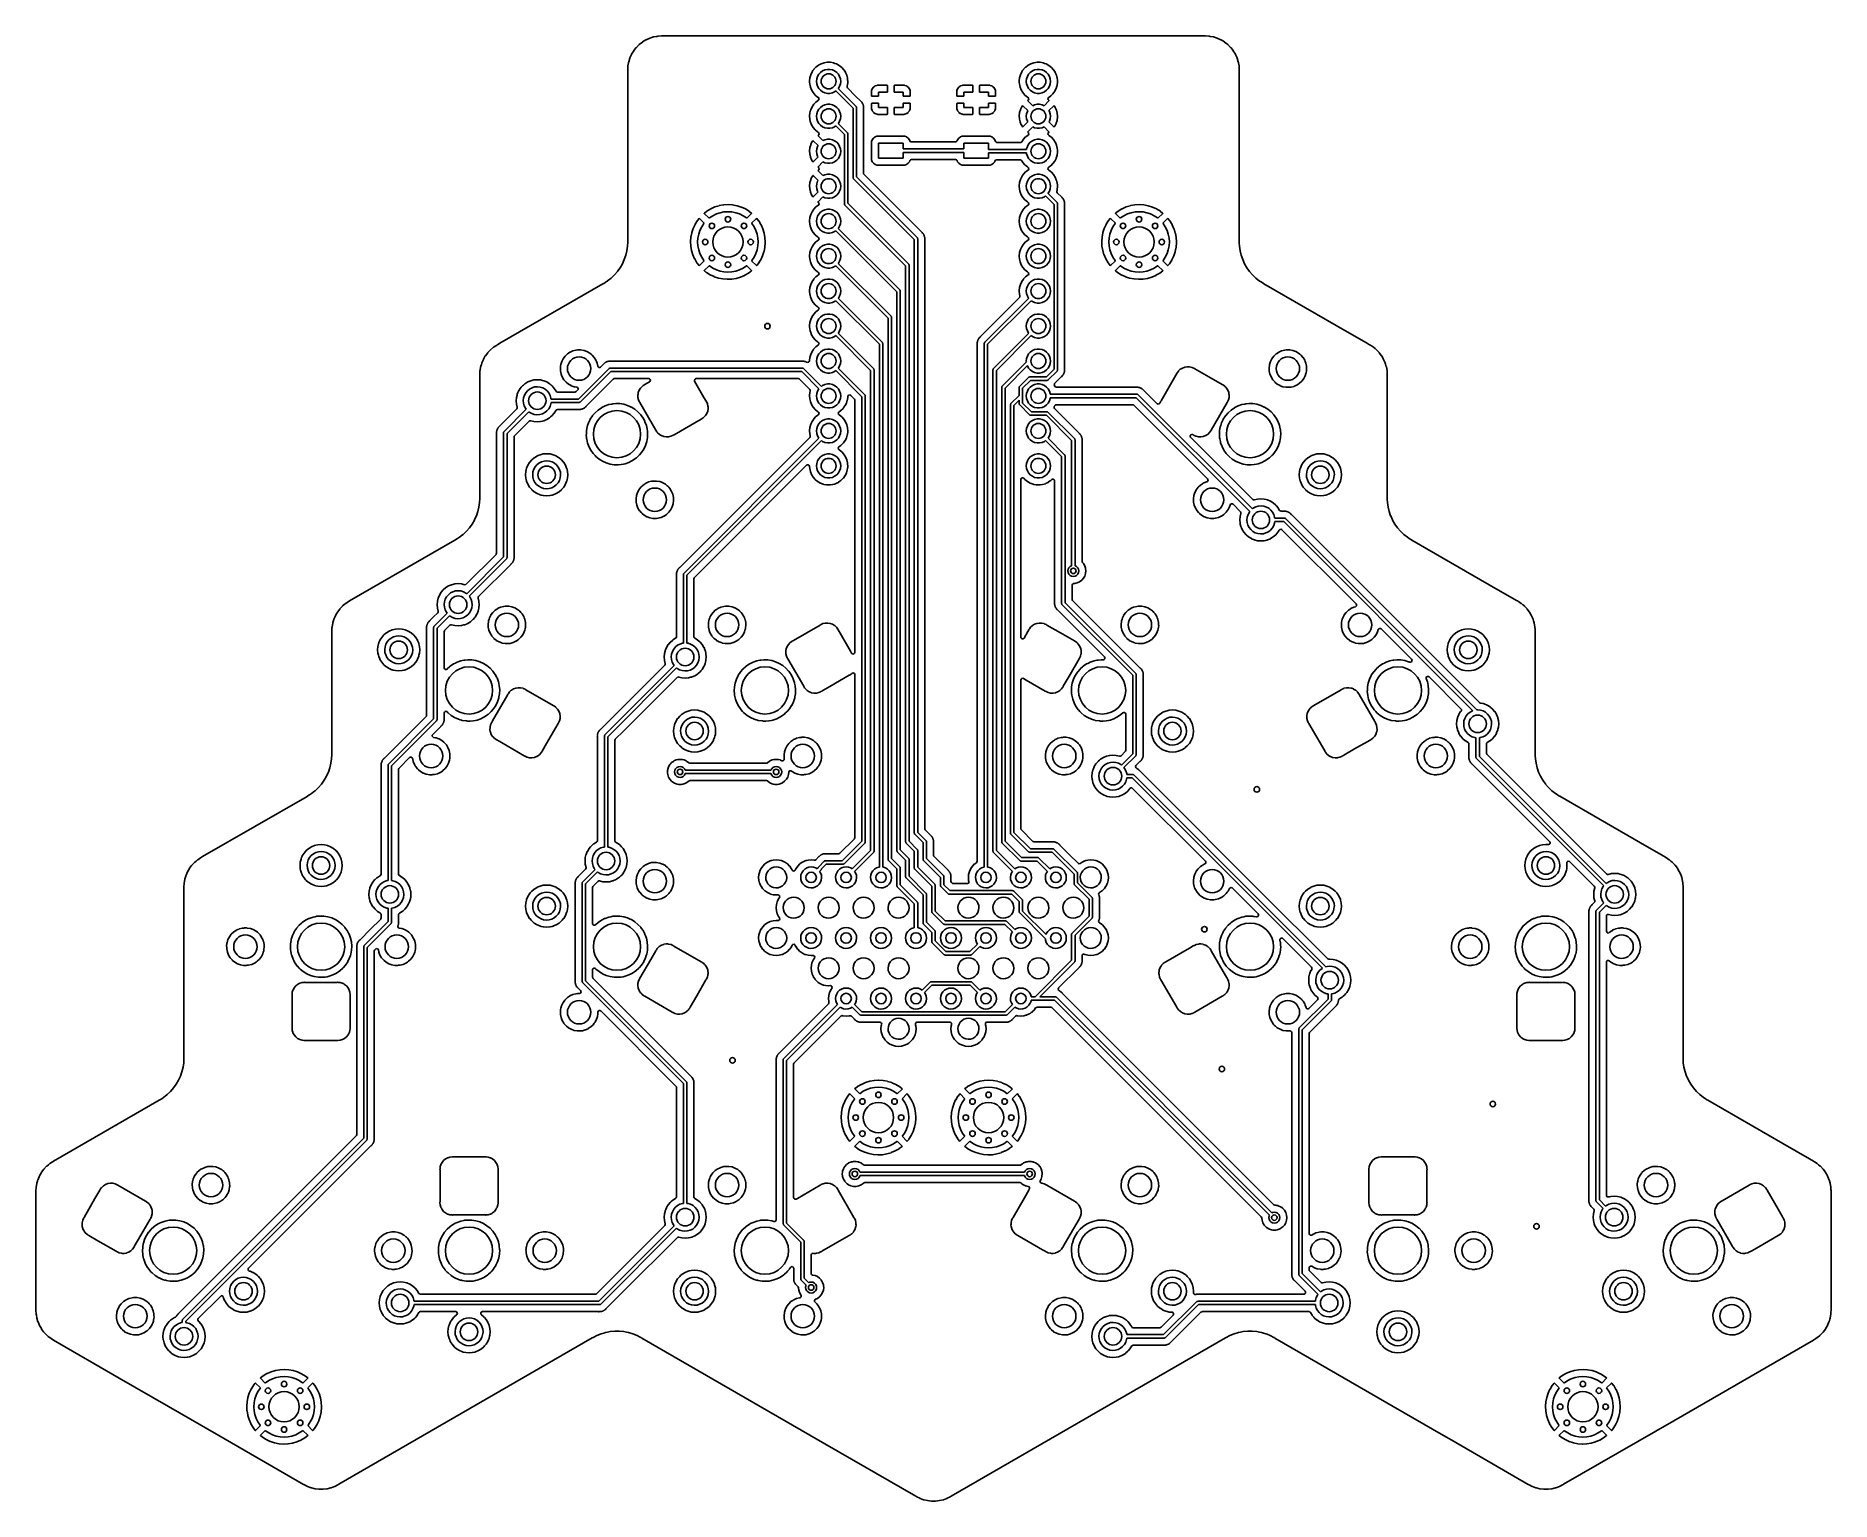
# Model space of a CAD drawing. Extents: x 189 to 319, y -167 to -61.
import ezdxf

# ---------------------------------------------------------------- set-up
doc = ezdxf.new("R2010")
doc.units = 0
doc.layers.add('BLACK', color=7, linetype='CONTINUOUS')

msp = doc.modelspace()

# ---------------------------------------------------------------- linework, layer by layer
at = {"layer": 'BLACK', "linetype": 'CONTINUOUS'}
for p, q in [((232.623, -61.4445), (232.848, -61.2684)), ((232.848, -61.2684), (232.861, -61.2597)), ((232.861, -61.2597), (233.105, -61.1119)), ((233.105, -61.1119), (233.119, -61.1048)), ((233.119, -61.1048), (233.379, -60.9876)), ((233.379, -60.9876), (233.394, -60.9822)), ((233.394, -60.9822), (233.666, -60.8972)), ((233.666, -60.8972), (233.681, -60.8936)), ((233.681, -60.8936), (233.891, -60.855)), ((233.891, -60.855), (233.962, -60.8421)), ((233.962, -60.8421), (233.977, -60.8402)), ((233.977, -60.8402), (234.228, -60.8251)), ((234.228, -60.8251), (234.255, -60.8263)), ((234.255, -60.8263), (234.255, -60.8263)), ((234.255, -60.8263), (234.264, -60.8277)), ((234.264, -60.8277), (234.273, -60.8266)), ((234.273, -60.8266), (234.295, -60.8236)), ((234.273, -60.8266), (234.273, -60.8266)), ((234.295, -60.8236), (234.312, -60.8225)), ((234.312, -60.8225), (273.681, -60.8225)), ((273.681, -60.8225), (273.7, -60.824)), ((273.7, -60.824), (273.715, -60.8263)), ((273.715, -60.8263), (273.715, -60.8263)), ((273.715, -60.8263), (273.724, -60.8277)), ((273.724, -60.8277), (273.741, -60.8255)), ((273.741, -60.8255), (273.765, -60.8246)), ((273.765, -60.8246), (274.023, -60.8402)), ((274.023, -60.8402), (274.038, -60.8421)), ((274.038, -60.8421), (274.109, -60.855)), ((274.109, -60.855), (274.319, -60.8936)), ((274.319, -60.8936), (274.334, -60.8972)), ((274.334, -60.8972), (274.606, -60.9822)), ((274.606, -60.9822), (274.621, -60.9876)), ((274.621, -60.9876), (274.881, -61.1048)), ((274.881, -61.1048), (274.895, -61.1119)), ((274.895, -61.1119), (275.139, -61.2597)), ((275.139, -61.2597), (275.152, -61.2684)), ((275.152, -61.2684), (275.377, -61.4445)), ((231.853, -62.7109), (231.938, -62.4381)), ((231.938, -62.4381), (231.943, -62.4239)), ((231.943, -62.4239), (232.06, -62.1634)), ((232.06, -62.1634), (232.067, -62.1499)), ((232.067, -62.1499), (232.215, -61.9054)), ((232.215, -61.9054), (232.224, -61.8929)), ((232.224, -61.8929), (232.4, -61.668)), ((232.4, -61.668), (232.41, -61.6566)), ((232.41, -61.6566), (232.612, -61.4546)), ((232.612, -61.4546), (232.623, -61.4445)), ((275.377, -61.4445), (275.388, -61.4546)), ((275.388, -61.4546), (275.59, -61.6566)), ((275.59, -61.6566), (275.6, -61.668)), ((275.6, -61.668), (275.776, -61.8929)), ((275.776, -61.8929), (275.785, -61.9054)), ((275.785, -61.9054), (275.933, -62.1499)), ((275.933, -62.1499), (275.94, -62.1634)), ((275.94, -62.1634), (276.057, -62.4239)), ((276.057, -62.4239), (276.062, -62.4381)), ((276.062, -62.4381), (276.147, -62.7109)), ((231.778, -63.3639), (231.779, -63.3445)), ((231.778, -75.7251), (231.778, -63.3639)), ((231.779, -63.3445), (231.782, -63.3297)), ((231.78, -63.2797), (231.796, -63.0218)), ((231.781, -63.3036), (231.78, -63.2797)), ((231.783, -63.3208), (231.781, -63.3036)), ((231.782, -63.3297), (231.783, -63.3208)), ((231.782, -63.3297), (231.782, -63.3297)), ((231.796, -63.0218), (231.798, -63.0067)), ((231.798, -63.0067), (231.839, -62.7811)), ((231.839, -62.7811), (231.849, -62.7257)), ((231.849, -62.7257), (231.853, -62.7109)), ((245.015, -63.8642), (244.991, -64.0906)), ((245.076, -63.6447), (245.015, -63.8642)), ((245.172, -63.4382), (245.076, -63.6447)), ((245.239, -63.3398), (245.172, -63.4382)), ((245.297, -63.2543), (245.239, -63.3398)), ((245.3, -63.2501), (245.297, -63.2543)), ((245.297, -63.2543), (245.297, -63.2543)), ((245.457, -63.0854), (245.3, -63.2501)), ((245.462, -63.0823), (245.457, -63.0854)), ((245.635, -62.9518), (245.462, -63.0823)), ((245.523, -63.9423), (245.579, -63.7681)), ((245.579, -63.7681), (245.671, -63.6095)), ((245.64, -62.9487), (245.635, -62.9518)), ((245.635, -62.9518), (245.635, -62.9518)), ((245.842, -62.8436), (245.64, -62.9487)), ((245.671, -63.6095), (245.794, -63.4733)), ((245.794, -63.4733), (245.942, -63.3656)), ((246.058, -62.7728), (245.842, -62.8436)), ((245.942, -63.3656), (246.109, -63.2911)), ((246.283, -62.7384), (246.058, -62.7728)), ((246.109, -63.2911), (246.288, -63.253)), ((246.288, -62.7384), (246.283, -62.7384)), ((246.424, -62.7401), (246.288, -62.7384)), ((246.288, -62.7384), (246.288, -62.7384)), ((246.288, -63.253), (246.472, -63.253)), ((246.511, -62.7412), (246.424, -62.7401)), ((246.472, -63.253), (246.651, -63.2911)), ((246.516, -62.7421), (246.511, -62.7412)), ((246.73, -62.7802), (246.516, -62.7421)), ((246.516, -62.7421), (246.516, -62.7421)), ((246.651, -63.2911), (246.818, -63.3656)), ((246.735, -62.7811), (246.73, -62.7802)), ((246.73, -62.7802), (246.73, -62.7802)), ((246.74, -62.7828), (246.735, -62.7811)), ((246.834, -62.816), (246.74, -62.7828)), ((246.74, -62.7828), (246.74, -62.7828)), ((246.818, -63.3656), (246.966, -63.4733)), ((246.95, -62.8571), (246.834, -62.816)), ((247.149, -62.9672), (246.95, -62.8571)), ((246.966, -63.4733), (247.089, -63.6095)), ((247.089, -63.6095), (247.181, -63.7681)), ((247.328, -63.1083), (247.149, -62.9672)), ((247.181, -63.7681), (247.237, -63.9423)), ((247.481, -63.2767), (247.328, -63.1083)), ((247.484, -63.281), (247.481, -63.2767)), ((247.501, -63.3083), (247.484, -63.281)), ((247.484, -63.281), (247.484, -63.281)), ((247.605, -63.4679), (247.501, -63.3083)), ((247.607, -63.4726), (247.605, -63.4679)), ((247.693, -63.672), (247.607, -63.4726)), ((247.607, -63.4726), (247.607, -63.4726)), ((247.695, -63.6767), (247.693, -63.672)), ((247.751, -63.8976), (247.695, -63.6767)), ((247.751, -63.9027), (247.751, -63.8976)), ((247.762, -64.0349), (247.751, -63.9027)), ((247.751, -63.9027), (247.751, -63.9027)), ((260.255, -63.8642), (260.231, -64.0906)), ((260.316, -63.6447), (260.255, -63.8642)), ((260.412, -63.4382), (260.316, -63.6447)), ((260.479, -63.3398), (260.412, -63.4382)), ((260.537, -63.2543), (260.479, -63.3398)), ((260.54, -63.2501), (260.537, -63.2543)), ((260.537, -63.2543), (260.537, -63.2543)), ((260.697, -63.0854), (260.54, -63.2501)), ((260.702, -63.0823), (260.697, -63.0854)), ((260.875, -62.9518), (260.702, -63.0823)), ((260.763, -63.9423), (260.819, -63.7681)), ((260.819, -63.7681), (260.911, -63.6095)), ((260.88, -62.9487), (260.875, -62.9518)), ((260.875, -62.9518), (260.875, -62.9518)), ((261.082, -62.8436), (260.88, -62.9487)), ((260.911, -63.6095), (261.034, -63.4733)), ((261.034, -63.4733), (261.182, -63.3656)), ((261.298, -62.7728), (261.082, -62.8436)), ((261.182, -63.3656), (261.349, -63.2911)), ((261.523, -62.7384), (261.298, -62.7728)), ((261.349, -63.2911), (261.528, -63.253)), ((261.528, -62.7384), (261.523, -62.7384)), ((261.664, -62.7401), (261.528, -62.7384)), ((261.528, -62.7384), (261.528, -62.7384)), ((261.528, -63.253), (261.712, -63.253)), ((261.751, -62.7412), (261.664, -62.7401)), ((261.712, -63.253), (261.891, -63.2911)), ((261.756, -62.7421), (261.751, -62.7412)), ((261.97, -62.7802), (261.756, -62.7421)), ((261.756, -62.7421), (261.756, -62.7421)), ((261.891, -63.2911), (262.058, -63.3656)), ((261.975, -62.7811), (261.97, -62.7802)), ((261.97, -62.7802), (261.97, -62.7802)), ((261.98, -62.7828), (261.975, -62.7811)), ((262.074, -62.816), (261.98, -62.7828)), ((261.98, -62.7828), (261.98, -62.7828)), ((262.058, -63.3656), (262.206, -63.4733)), ((262.19, -62.8571), (262.074, -62.816)), ((262.389, -62.9672), (262.19, -62.8571)), ((262.206, -63.4733), (262.329, -63.6095)), ((262.329, -63.6095), (262.421, -63.7681)), ((262.568, -63.1083), (262.389, -62.9672)), ((262.421, -63.7681), (262.477, -63.9423)), ((262.721, -63.2767), (262.568, -63.1083)), ((262.724, -63.281), (262.721, -63.2767)), ((262.741, -63.3083), (262.724, -63.281)), ((262.724, -63.281), (262.724, -63.281)), ((262.845, -63.4679), (262.741, -63.3083)), ((262.847, -63.4726), (262.845, -63.4679)), ((262.933, -63.672), (262.847, -63.4726)), ((262.847, -63.4726), (262.847, -63.4726)), ((262.935, -63.6767), (262.933, -63.672)), ((262.991, -63.8976), (262.935, -63.6767)), ((262.991, -63.9027), (262.991, -63.8976)), ((263.002, -64.0349), (262.991, -63.9027)), ((262.991, -63.9027), (262.991, -63.9027)), ((276.147, -62.7109), (276.151, -62.7257)), ((276.151, -62.7257), (276.161, -62.7811)), ((276.161, -62.7811), (276.202, -63.0067)), ((276.202, -63.0067), (276.204, -63.0218)), ((276.204, -63.0218), (276.219, -63.2725)), ((276.218, -63.2994), (276.217, -63.3083)), ((276.217, -63.3083), (276.218, -63.3172)), ((276.219, -63.2725), (276.218, -63.2992)), ((276.218, -63.2992), (276.218, -63.2994)), ((276.218, -63.3172), (276.218, -63.3172)), ((276.218, -63.3172), (276.221, -63.3398)), ((276.221, -63.3398), (276.222, -63.3561)), ((276.222, -63.3561), (276.222, -75.7212)), ((244.991, -64.0906), (244.991, -64.0957)), ((244.991, -64.0957), (244.991, -64.0957)), ((244.991, -64.0957), (244.996, -64.1793)), ((244.996, -64.1793), (245.004, -64.3179)), ((245.004, -64.3179), (245.005, -64.323)), ((245.005, -64.323), (245.005, -64.323)), ((245.005, -64.323), (245.028, -64.4246)), ((245.028, -64.4246), (245.054, -64.5401)), ((245.054, -64.5401), (245.056, -64.5448)), ((245.056, -64.5448), (245.056, -64.5449)), ((245.056, -64.5449), (245.138, -64.7463)), ((245.138, -64.7463), (245.14, -64.751)), ((245.14, -64.751), (245.259, -64.9452)), ((245.259, -64.9452), (245.408, -65.1173)), ((245.408, -65.1173), (245.583, -65.2628)), ((245.504, -64.1245), (245.523, -63.9423)), ((245.523, -64.3067), (245.504, -64.1245)), ((245.579, -64.481), (245.523, -64.3067)), ((245.671, -64.6396), (245.579, -64.481)), ((245.794, -64.7758), (245.671, -64.6396)), ((245.942, -64.8834), (245.794, -64.7758)), ((246.109, -64.9579), (245.942, -64.8834)), ((246.288, -64.996), (246.109, -64.9579)), ((246.472, -64.996), (246.288, -64.996)), ((246.651, -64.9579), (246.472, -64.996)), ((246.818, -64.8834), (246.651, -64.9579)), ((246.902, -64.8228), (246.818, -64.8834)), ((248.16, -66.0813), (246.902, -64.8228)), ((247.089, -64.6396), (247.081, -64.6486)), ((247.081, -64.6486), (248.373, -65.9411)), ((247.181, -64.481), (247.089, -64.6396)), ((247.237, -64.3067), (247.181, -64.481)), ((247.237, -63.9423), (247.256, -64.1245)), ((247.256, -64.1245), (247.237, -64.3067)), ((247.718, -64.5386), (247.721, -64.4752)), ((247.752, -64.6009), (247.718, -64.5386)), ((247.721, -64.4752), (247.737, -64.4231)), ((247.737, -64.4231), (247.738, -64.4182)), ((247.737, -64.4231), (247.737, -64.4231)), ((247.738, -64.4182), (247.739, -64.411)), ((247.739, -64.411), (247.767, -64.1957)), ((248.344, -65.1924), (247.752, -64.6009)), ((247.767, -64.0906), (247.762, -64.0349)), ((247.77, -64.1245), (247.767, -64.0906)), ((247.767, -64.1957), (247.768, -64.1924)), ((247.767, -64.1957), (247.767, -64.1957)), ((247.768, -64.1924), (247.77, -64.1245)), ((248.708, -65.5563), (248.344, -65.1924)), ((249.498, -64.8122), (249.492, -64.863)), ((249.492, -64.863), (249.492, -64.8699)), ((249.492, -64.8699), (249.492, -65.1924)), ((249.492, -65.1924), (249.496, -65.2077)), ((249.496, -65.2077), (249.498, -65.2089)), ((249.502, -64.7969), (249.498, -64.8122)), ((249.498, -65.2089), (249.506, -65.2105)), ((249.547, -64.6765), (249.502, -64.7969)), ((249.506, -65.2105), (250, -65.2105)), ((249.555, -64.6609), (249.547, -64.6765)), ((249.632, -64.5588), (249.555, -64.6609)), ((249.644, -64.5462), (249.632, -64.5588)), ((249.746, -64.4697), (249.644, -64.5462)), ((249.762, -64.4612), (249.746, -64.4697)), ((249.882, -64.4161), (249.762, -64.4612)), ((249.898, -64.4124), (249.882, -64.4161)), ((249.949, -64.4069), (249.898, -64.4124)), ((249.955, -64.4065), (249.949, -64.4069)), ((250.632, -64.4065), (249.955, -64.4065)), ((250, -65.2105), (250, -64.9145)), ((250, -64.9145), (250.646, -64.9145)), ((250.64, -64.4082), (250.632, -64.4065)), ((250.642, -64.4094), (250.64, -64.4082)), ((250.646, -64.4246), (250.642, -64.4094)), ((250.646, -64.9145), (250.646, -64.4246)), ((251.156, -64.4124), (251.154, -64.4201)), ((251.154, -64.4201), (251.154, -64.9145)), ((251.154, -64.9145), (251.8, -64.9145)), ((251.157, -64.411), (251.156, -64.4124)), ((251.172, -64.4065), (251.157, -64.411)), ((251.845, -64.4065), (251.172, -64.4065)), ((251.8, -64.9145), (251.8, -65.2105)), ((251.8, -65.2105), (252.29, -65.2105)), ((251.851, -64.4069), (251.845, -64.4065)), ((251.902, -64.4124), (251.851, -64.4069)), ((251.918, -64.4161), (251.902, -64.4124)), ((252.038, -64.4612), (251.918, -64.4161)), ((252.054, -64.4697), (252.038, -64.4612)), ((252.156, -64.5462), (252.054, -64.4697)), ((252.168, -64.5588), (252.156, -64.5462)), ((252.245, -64.6609), (252.168, -64.5588)), ((252.253, -64.6765), (252.245, -64.6609)), ((252.298, -64.7969), (252.253, -64.6765)), ((252.29, -65.2105), (252.305, -65.2061)), ((252.302, -64.8122), (252.298, -64.7969)), ((252.308, -64.863), (252.302, -64.8122)), ((252.305, -65.2061), (252.306, -65.2047)), ((252.306, -65.2047), (252.308, -65.197)), ((252.308, -64.8699), (252.308, -64.863)), ((252.308, -65.197), (252.308, -64.8699)), ((255.698, -64.8122), (255.692, -64.863)), ((255.692, -64.863), (255.692, -64.8699)), ((255.692, -64.8699), (255.692, -65.1924)), ((255.692, -65.1924), (255.696, -65.2077)), ((255.696, -65.2077), (255.698, -65.2089)), ((255.702, -64.7969), (255.698, -64.8122)), ((255.698, -65.2089), (255.706, -65.2105)), ((255.747, -64.6765), (255.702, -64.7969)), ((255.706, -65.2105), (256.2, -65.2105)), ((255.755, -64.6609), (255.747, -64.6765)), ((255.832, -64.5588), (255.755, -64.6609)), ((255.844, -64.5462), (255.832, -64.5588)), ((255.946, -64.4697), (255.844, -64.5462)), ((255.962, -64.4612), (255.946, -64.4697)), ((256.082, -64.4161), (255.962, -64.4612)), ((256.098, -64.4124), (256.082, -64.4161)), ((256.149, -64.4069), (256.098, -64.4124)), ((256.155, -64.4065), (256.149, -64.4069)), ((256.832, -64.4065), (256.155, -64.4065)), ((256.2, -65.2105), (256.2, -64.9145)), ((256.2, -64.9145), (256.846, -64.9145)), ((256.84, -64.4082), (256.832, -64.4065)), ((256.842, -64.4094), (256.84, -64.4082)), ((256.846, -64.4246), (256.842, -64.4094)), ((256.846, -64.9145), (256.846, -64.4246)), ((257.356, -64.4124), (257.354, -64.4201)), ((257.354, -64.4201), (257.354, -64.9145)), ((257.354, -64.9145), (258, -64.9145)), ((257.357, -64.411), (257.356, -64.4124)), ((257.372, -64.4065), (257.357, -64.411)), ((258.045, -64.4065), (257.372, -64.4065)), ((258, -64.9145), (258, -65.2105)), ((258, -65.2105), (258.49, -65.2105)), ((258.051, -64.4069), (258.045, -64.4065)), ((258.102, -64.4124), (258.051, -64.4069)), ((258.118, -64.4161), (258.102, -64.4124)), ((258.238, -64.4612), (258.118, -64.4161)), ((258.254, -64.4697), (258.238, -64.4612)), ((258.356, -64.5462), (258.254, -64.4697)), ((258.368, -64.5588), (258.356, -64.5462)), ((258.445, -64.6609), (258.368, -64.5588)), ((258.453, -64.6765), (258.445, -64.6609)), ((258.498, -64.7969), (258.453, -64.6765)), ((258.49, -65.2105), (258.505, -65.2061)), ((258.502, -64.8122), (258.498, -64.7969)), ((258.508, -64.863), (258.502, -64.8122)), ((258.505, -65.2061), (258.506, -65.2047)), ((258.506, -65.2047), (258.508, -65.197)), ((258.508, -64.8699), (258.508, -64.863)), ((258.508, -65.197), (258.508, -64.8699)), ((260.231, -64.0906), (260.231, -64.0957)), ((260.231, -64.0957), (260.236, -64.1793)), ((260.231, -64.0957), (260.231, -64.0957)), ((260.236, -64.1793), (260.244, -64.3179)), ((260.244, -64.3179), (260.245, -64.323)), ((260.245, -64.323), (260.245, -64.323)), ((260.245, -64.323), (260.268, -64.4246)), ((260.268, -64.4246), (260.294, -64.5401)), ((260.294, -64.5401), (260.296, -64.5448)), ((260.296, -64.5448), (260.296, -64.5449)), ((260.296, -64.5449), (260.378, -64.7463)), ((260.378, -64.7463), (260.38, -64.751)), ((260.38, -64.751), (260.499, -64.9452)), ((260.499, -64.9452), (260.648, -65.1173)), ((260.648, -65.1173), (260.823, -65.2628)), ((260.744, -64.1245), (260.763, -63.9423)), ((260.763, -64.3067), (260.744, -64.1245)), ((260.819, -64.481), (260.763, -64.3067)), ((260.911, -64.6396), (260.819, -64.481)), ((261.034, -64.7758), (260.911, -64.6396)), ((261.182, -64.8834), (261.034, -64.7758)), ((261.349, -64.9579), (261.182, -64.8834)), ((261.528, -64.996), (261.349, -64.9579)), ((261.712, -64.996), (261.528, -64.996)), ((261.891, -64.9579), (261.712, -64.996)), ((262.058, -64.8834), (261.891, -64.9579)), ((262.206, -64.7758), (262.058, -64.8834)), ((262.329, -64.6396), (262.206, -64.7758)), ((262.421, -64.481), (262.329, -64.6396)), ((262.37, -65.2909), (262.517, -65.1859)), ((262.477, -64.3067), (262.421, -64.481)), ((262.477, -63.9423), (262.496, -64.1245)), ((262.496, -64.1245), (262.477, -64.3067)), ((262.517, -65.1859), (262.678, -65.0251)), ((262.678, -65.0251), (262.811, -64.8402)), ((262.811, -64.8402), (262.825, -64.8122)), ((262.825, -64.8122), (262.91, -64.6407)), ((262.91, -64.6407), (262.912, -64.6361)), ((262.91, -64.6407), (262.91, -64.6407)), ((262.912, -64.6361), (262.962, -64.4697)), ((262.962, -64.4697), (262.977, -64.4231)), ((262.977, -64.4231), (262.978, -64.4182)), ((262.977, -64.4231), (262.977, -64.4231)), ((262.978, -64.4182), (262.979, -64.411)), ((262.979, -64.411), (263.007, -64.1957)), ((263.01, -64.1245), (263.002, -64.0349)), ((263.007, -64.1957), (263.008, -64.1924)), ((263.007, -64.1957), (263.007, -64.1957)), ((263.008, -64.1924), (263.01, -64.1245)), ((245.015, -66.4042), (244.991, -66.6306)), ((245.066, -66.2219), (245.015, -66.4042)), ((245.075, -66.1897), (245.066, -66.2219)), ((245.076, -66.1847), (245.075, -66.1897)), ((245.075, -66.1897), (245.075, -66.1897)), ((245.172, -65.9782), (245.076, -66.1847)), ((245.3, -65.7901), (245.172, -65.9782)), ((245.33, -65.7585), (245.3, -65.7901)), ((245.454, -65.6292), (245.33, -65.7585)), ((245.457, -65.6254), (245.454, -65.6292)), ((245.632, -65.4941), (245.457, -65.6254)), ((245.504, -66.6645), (245.523, -66.4823)), ((245.523, -66.4823), (245.579, -66.3081)), ((245.579, -66.3081), (245.671, -66.1495)), ((245.583, -65.2628), (245.587, -65.2654)), ((245.587, -65.2654), (245.587, -65.2654)), ((245.587, -65.2654), (245.62, -65.2846)), ((245.62, -65.2846), (245.669, -65.3362)), ((245.655, -65.4718), (245.632, -65.4941)), ((245.682, -65.406), (245.655, -65.4718)), ((245.669, -65.3362), (245.682, -65.406)), ((245.671, -66.1495), (245.794, -66.0133)), ((245.794, -66.0133), (245.942, -65.9056)), ((245.942, -65.9056), (246.109, -65.8311)), ((246.109, -65.8311), (246.288, -65.793)), ((246.288, -65.793), (246.472, -65.793)), ((246.472, -65.793), (246.651, -65.8311)), ((246.651, -65.8311), (246.818, -65.9056)), ((246.818, -65.9056), (246.966, -66.0133)), ((246.966, -66.0133), (247.089, -66.1495)), ((247.089, -66.1495), (247.181, -66.3081)), ((247.181, -66.3081), (247.237, -66.4823)), ((247.237, -66.4823), (247.256, -66.6645)), ((248.16, -71.12), (248.16, -66.0813)), ((248.373, -65.9411), (248.387, -65.959)), ((248.387, -65.959), (248.39, -65.962)), ((248.39, -65.962), (248.391, -65.9647)), ((248.391, -65.9647), (248.395, -65.9699)), ((248.395, -65.9699), (248.401, -66)), ((248.401, -66), (248.41, -66.0295)), ((248.41, -66.0295), (248.41, -71.0682)), ((248.716, -65.5642), (248.708, -65.5563)), ((248.75, -65.5924), (248.716, -65.5642)), ((248.755, -65.5988), (248.75, -65.5924)), ((248.762, -65.6088), (248.755, -65.5988)), ((248.775, -65.6238), (248.762, -65.6088)), ((248.79, -65.6382), (248.775, -65.6238)), ((248.794, -65.645), (248.79, -65.6382)), ((248.812, -65.6762), (248.794, -65.645)), ((248.794, -65.645), (248.794, -65.645)), ((248.819, -65.6861), (248.812, -65.6762)), ((248.845, -65.7219), (248.819, -65.6861)), ((248.852, -65.7408), (248.845, -65.7219)), ((248.861, -65.7585), (248.852, -65.7408)), ((248.871, -65.7759), (248.861, -65.7585)), ((248.875, -65.7901), (248.871, -65.7759)), ((248.883, -65.8184), (248.875, -65.7901)), ((248.887, -65.8296), (248.883, -65.8184)), ((248.901, -65.8634), (248.887, -65.8296)), ((248.903, -65.8707), (248.901, -65.8634)), ((248.901, -65.8634), (248.901, -65.8634)), ((248.904, -65.8786), (248.903, -65.8707)), ((248.906, -65.8908), (248.904, -65.8786)), ((248.91, -65.9102), (248.906, -65.8908)), ((248.913, -65.922), (248.91, -65.9102)), ((248.916, -65.9296), (248.913, -65.922)), ((248.913, -65.922), (248.913, -65.922)), ((248.916, -65.9376), (248.916, -65.9296)), ((248.917, -65.9738), (248.916, -65.9376)), ((248.918, -65.9857), (248.917, -65.9738)), ((248.918, -65.9897), (248.918, -65.9857)), ((248.918, -66.0176), (248.918, -65.9897)), ((248.919, -66.0215), (248.918, -66.0176)), ((248.918, -66.1083), (248.919, -66.0971)), ((248.918, -70.8054), (248.918, -66.1083)), ((248.92, -66.0592), (248.919, -66.0215)), ((248.919, -66.0971), (248.921, -66.0896)), ((248.921, -66.0896), (248.92, -66.0592)), ((249.494, -65.7244), (249.492, -65.7321)), ((249.492, -65.7321), (249.492, -66.0592)), ((249.492, -66.0592), (249.492, -66.066)), ((249.492, -66.066), (249.498, -66.1169)), ((249.495, -65.723), (249.494, -65.7244)), ((249.51, -65.7185), (249.495, -65.723)), ((249.498, -66.1169), (249.502, -66.1321)), ((249.502, -66.1321), (249.547, -66.2526)), ((250, -65.7185), (249.51, -65.7185)), ((249.547, -66.2526), (249.555, -66.2682)), ((249.555, -66.2682), (249.632, -66.3703)), ((249.632, -66.3703), (249.644, -66.3828)), ((249.644, -66.3828), (249.746, -66.4593)), ((249.746, -66.4593), (249.762, -66.4679)), ((249.762, -66.4679), (249.882, -66.513)), ((249.882, -66.513), (249.898, -66.5166)), ((249.898, -66.5166), (249.949, -66.5222)), ((249.949, -66.5222), (249.955, -66.5225)), ((249.955, -66.5225), (250.628, -66.5225)), ((250, -66.0145), (250, -65.7185)), ((250.646, -66.0145), (250, -66.0145)), ((250.628, -66.5225), (250.643, -66.5181)), ((250.643, -66.5181), (250.644, -66.5167)), ((250.644, -66.5167), (250.646, -66.509)), ((250.646, -66.509), (250.646, -66.0145)), ((251.8, -66.0145), (251.154, -66.0145)), ((251.154, -66.0145), (251.154, -66.5044)), ((251.154, -66.5044), (251.158, -66.5197)), ((251.158, -66.5197), (251.16, -66.5209)), ((251.16, -66.5209), (251.168, -66.5225)), ((251.168, -66.5225), (251.845, -66.5225)), ((252.294, -65.7185), (251.8, -65.7185)), ((251.8, -65.7185), (251.8, -66.0145)), ((251.845, -66.5225), (251.851, -66.5222)), ((251.851, -66.5222), (251.902, -66.5166)), ((251.902, -66.5166), (251.918, -66.513)), ((251.918, -66.513), (252.038, -66.4679)), ((252.038, -66.4679), (252.054, -66.4593)), ((252.054, -66.4593), (252.156, -66.3828)), ((252.156, -66.3828), (252.168, -66.3703)), ((252.168, -66.3703), (252.245, -66.2682)), ((252.245, -66.2682), (252.253, -66.2526)), ((252.253, -66.2526), (252.298, -66.1321)), ((252.302, -65.7202), (252.294, -65.7185)), ((252.298, -66.1321), (252.302, -66.1169)), ((252.304, -65.7214), (252.302, -65.7202)), ((252.302, -66.1169), (252.308, -66.066)), ((252.308, -65.7366), (252.304, -65.7214)), ((252.308, -66.0592), (252.308, -65.7366)), ((252.308, -66.066), (252.308, -66.0592)), ((255.694, -65.7244), (255.692, -65.7321)), ((255.692, -65.7321), (255.692, -66.0592)), ((255.692, -66.0592), (255.692, -66.066)), ((255.692, -66.066), (255.698, -66.1169)), ((255.695, -65.723), (255.694, -65.7244)), ((255.71, -65.7185), (255.695, -65.723)), ((255.698, -66.1169), (255.702, -66.1321)), ((255.702, -66.1321), (255.747, -66.2526)), ((256.2, -65.7185), (255.71, -65.7185)), ((255.747, -66.2526), (255.755, -66.2682)), ((255.755, -66.2682), (255.832, -66.3703)), ((255.832, -66.3703), (255.844, -66.3828)), ((255.844, -66.3828), (255.946, -66.4593)), ((255.946, -66.4593), (255.962, -66.4679)), ((255.962, -66.4679), (256.082, -66.513)), ((256.082, -66.513), (256.098, -66.5166)), ((256.098, -66.5166), (256.149, -66.5222)), ((256.149, -66.5222), (256.155, -66.5225)), ((256.155, -66.5225), (256.828, -66.5225)), ((256.2, -66.0145), (256.2, -65.7185)), ((256.846, -66.0145), (256.2, -66.0145)), ((256.828, -66.5225), (256.843, -66.5181)), ((256.843, -66.5181), (256.844, -66.5167)), ((256.844, -66.5167), (256.846, -66.509)), ((256.846, -66.509), (256.846, -66.0145)), ((258, -66.0145), (257.354, -66.0145)), ((257.354, -66.0145), (257.354, -66.5044)), ((257.354, -66.5044), (257.358, -66.5197)), ((257.358, -66.5197), (257.36, -66.5209)), ((257.36, -66.5209), (257.368, -66.5225)), ((257.368, -66.5225), (258.045, -66.5225)), ((258.494, -65.7185), (258, -65.7185)), ((258, -65.7185), (258, -66.0145)), ((258.045, -66.5225), (258.051, -66.5222)), ((258.051, -66.5222), (258.102, -66.5166)), ((258.102, -66.5166), (258.118, -66.513)), ((258.118, -66.513), (258.238, -66.4679)), ((258.238, -66.4679), (258.254, -66.4593)), ((258.254, -66.4593), (258.356, -66.3828)), ((258.356, -66.3828), (258.368, -66.3703)), ((258.368, -66.3703), (258.445, -66.2682)), ((258.445, -66.2682), (258.453, -66.2526)), ((258.453, -66.2526), (258.498, -66.1321)), ((258.502, -65.7202), (258.494, -65.7185)), ((258.498, -66.1321), (258.502, -66.1169)), ((258.504, -65.7214), (258.502, -65.7202)), ((258.502, -66.1169), (258.508, -66.066)), ((258.508, -65.7366), (258.504, -65.7214)), ((258.508, -66.0592), (258.508, -65.7366)), ((258.508, -66.066), (258.508, -66.0592)), ((260.255, -66.4094), (260.232, -66.6255)), ((260.257, -66.3993), (260.255, -66.4094)), ((260.315, -66.1899), (260.257, -66.3993)), ((260.319, -66.1802), (260.315, -66.1899)), ((260.41, -65.9831), (260.319, -66.1802)), ((260.415, -65.9742), (260.41, -65.9831)), ((260.467, -65.898), (260.415, -65.9742)), ((260.479, -65.8884), (260.467, -65.898)), ((260.491, -65.8947), (260.479, -65.8884)), ((260.851, -66.2543), (260.491, -65.8947)), ((260.744, -66.6645), (260.763, -66.4823)), ((260.763, -66.4823), (260.819, -66.3081)), ((260.819, -66.3081), (260.851, -66.2543)), ((260.823, -65.2628), (260.827, -65.2654)), ((260.827, -65.2654), (260.827, -65.2654)), ((260.827, -65.2654), (260.861, -65.2848)), ((260.851, -65.5108), (260.842, -65.5222)), ((260.842, -65.5222), (260.849, -65.5345)), ((260.849, -65.5345), (261.208, -65.8938)), ((260.873, -65.4944), (260.851, -65.5108)), ((260.861, -65.2848), (260.909, -65.3365)), ((260.896, -65.472), (260.873, -65.4944)), ((260.923, -65.4063), (260.896, -65.472)), ((260.909, -65.3365), (260.923, -65.4063)), ((261.208, -65.8938), (261.349, -65.8311)), ((261.349, -65.8311), (261.528, -65.793)), ((261.528, -65.793), (261.712, -65.793)), ((261.712, -65.793), (261.891, -65.8311)), ((261.891, -65.8311), (262.032, -65.8938)), ((262.032, -65.8938), (262.392, -65.5332)), ((262.317, -65.3839), (262.342, -65.3175)), ((262.332, -65.4534), (262.317, -65.3839)), ((262.38, -65.5019), (262.332, -65.4534)), ((262.342, -65.3175), (262.37, -65.2909)), ((262.38, -65.5022), (262.38, -65.5019)), ((262.381, -65.5031), (262.38, -65.5022)), ((262.382, -65.5038), (262.381, -65.5031)), ((262.384, -65.5051), (262.382, -65.5038)), ((262.392, -65.51), (262.384, -65.5051)), ((262.752, -65.8919), (262.389, -66.2543)), ((262.389, -66.2543), (262.421, -66.3081)), ((262.399, -65.5204), (262.392, -65.51)), ((262.392, -65.5332), (262.399, -65.5204)), ((262.421, -66.3081), (262.477, -66.4823)), ((262.477, -66.4823), (262.496, -66.6645)), ((262.761, -65.8875), (262.752, -65.8919)), ((262.772, -65.8967), (262.761, -65.8875)), ((262.841, -66.0038), (262.772, -65.8967)), ((262.846, -66.0129), (262.841, -66.0038)), ((262.933, -66.2122), (262.846, -66.0129)), ((262.936, -66.2219), (262.933, -66.2122)), ((262.989, -66.4326), (262.936, -66.2219)), ((262.991, -66.4428), (262.989, -66.4326)), ((263.009, -66.6612), (262.991, -66.4428)), ((244.991, -66.6306), (244.991, -66.6357)), ((244.991, -66.6357), (244.991, -66.6357)), ((244.991, -66.6357), (244.993, -66.6741)), ((244.993, -66.6741), (245.004, -66.8579)), ((245.004, -66.8579), (245.005, -66.863)), ((245.005, -66.863), (245.005, -66.863)), ((245.005, -66.863), (245.044, -67.0366)), ((245.044, -67.0366), (245.054, -67.0801)), ((245.054, -67.0801), (245.14, -67.291)), ((245.14, -67.291), (245.259, -67.4852)), ((245.259, -67.4852), (245.408, -67.6573)), ((245.408, -67.6573), (245.583, -67.8028)), ((245.523, -66.8467), (245.504, -66.6645)), ((245.579, -67.021), (245.523, -66.8467)), ((245.671, -67.1796), (245.579, -67.021)), ((245.583, -67.8028), (245.587, -67.8054)), ((245.587, -67.8054), (245.587, -67.8054)), ((245.587, -67.8054), (245.621, -67.8248)), ((245.621, -67.8248), (245.669, -67.8765)), ((245.794, -67.3158), (245.671, -67.1796)), ((245.942, -67.4234), (245.794, -67.3158)), ((246.109, -67.4979), (245.942, -67.4234)), ((246.288, -67.536), (246.109, -67.4979)), ((246.472, -67.536), (246.288, -67.536)), ((246.651, -67.4979), (246.472, -67.536)), ((246.818, -67.4234), (246.651, -67.4979)), ((246.902, -67.3628), (246.818, -67.4234)), ((247.525, -67.9863), (246.902, -67.3628)), ((247.089, -67.1796), (247.081, -67.1886)), ((247.081, -67.1886), (247.738, -67.8461)), ((247.181, -67.021), (247.089, -67.1796)), ((247.237, -66.8467), (247.181, -67.021)), ((247.256, -66.6645), (247.237, -66.8467)), ((260.232, -66.6255), (260.232, -66.6358)), ((260.232, -66.6358), (260.244, -66.8527)), ((260.244, -66.8527), (260.246, -66.8629)), ((260.246, -66.8629), (260.293, -67.0749)), ((260.293, -67.0749), (260.296, -67.0847)), ((260.296, -67.0847), (260.378, -67.286)), ((260.378, -67.286), (260.383, -67.2952)), ((260.383, -67.2952), (260.467, -67.4331)), ((260.467, -67.4331), (260.478, -67.4425)), ((260.478, -67.4425), (260.487, -67.4388)), ((260.487, -67.4388), (260.851, -67.0748)), ((260.763, -66.8467), (260.744, -66.6645)), ((260.819, -67.021), (260.763, -66.8467)), ((260.851, -67.0748), (260.819, -67.021)), ((260.848, -67.7962), (260.841, -67.8086)), ((260.841, -67.8086), (260.846, -67.8157)), ((260.846, -67.8157), (260.861, -67.8242)), ((261.208, -67.4353), (260.848, -67.7962)), ((260.861, -67.8242), (260.909, -67.8759)), ((261.349, -67.4979), (261.208, -67.4353)), ((261.528, -67.536), (261.349, -67.4979)), ((261.712, -67.536), (261.528, -67.536)), ((261.891, -67.4979), (261.712, -67.536)), ((262.032, -67.4353), (261.891, -67.4979)), ((262.39, -67.7933), (262.032, -67.4353)), ((262.342, -67.8569), (262.37, -67.8303)), ((262.37, -67.8303), (262.388, -67.8171)), ((262.388, -67.8171), (262.397, -67.8064)), ((262.421, -67.021), (262.389, -67.0748)), ((262.389, -67.0748), (262.749, -67.4346)), ((262.397, -67.8064), (262.39, -67.7933)), ((262.477, -66.8467), (262.421, -67.021)), ((262.496, -66.6645), (262.477, -66.8467)), ((262.749, -67.4346), (262.761, -67.4412)), ((262.761, -67.4412), (262.773, -67.4322)), ((262.773, -67.4322), (262.808, -67.3841)), ((262.808, -67.3841), (262.813, -67.3753)), ((262.813, -67.3753), (262.909, -67.1805)), ((262.909, -67.1805), (262.913, -67.1709)), ((262.913, -67.1709), (262.976, -66.963)), ((262.976, -66.963), (262.978, -66.9529)), ((262.978, -66.9529), (263.007, -66.7357)), ((263.007, -66.729), (263.009, -66.6679)), ((263.007, -66.7357), (263.007, -66.729)), ((263.009, -66.6679), (263.009, -66.6612)), ((245.015, -68.9494), (244.992, -69.1655)), ((245.017, -68.9393), (245.015, -68.9494)), ((245.075, -68.7299), (245.017, -68.9393)), ((245.079, -68.7202), (245.075, -68.7299)), ((245.17, -68.5231), (245.079, -68.7202)), ((245.175, -68.5142), (245.17, -68.5231)), ((245.227, -68.438), (245.175, -68.5142)), ((245.239, -68.4284), (245.227, -68.438)), ((245.251, -68.4347), (245.239, -68.4284)), ((245.611, -68.7943), (245.251, -68.4347)), ((245.504, -69.2045), (245.523, -69.0223)), ((245.523, -69.0223), (245.579, -68.8481)), ((245.579, -68.8481), (245.611, -68.7943)), ((245.611, -68.0508), (245.602, -68.0622)), ((245.602, -68.0622), (245.609, -68.0745)), ((245.609, -68.0745), (245.968, -68.4338)), ((245.633, -68.0344), (245.611, -68.0508)), ((245.656, -68.012), (245.633, -68.0344)), ((245.683, -67.9463), (245.656, -68.012)), ((245.669, -67.8765), (245.683, -67.9463)), ((245.968, -68.4338), (246.109, -68.3711)), ((246.109, -68.3711), (246.288, -68.333)), ((246.288, -68.333), (246.472, -68.333)), ((246.472, -68.333), (246.651, -68.3711)), ((246.651, -68.3711), (246.818, -68.4456)), ((246.818, -68.4456), (246.966, -68.5533)), ((246.966, -68.5533), (247.089, -68.6895)), ((247.089, -68.6895), (247.181, -68.8481)), ((247.181, -68.8481), (247.237, -69.0223)), ((247.237, -69.0223), (247.256, -69.2045)), ((247.525, -73.025), (247.525, -67.9863)), ((247.738, -67.8461), (247.752, -67.864)), ((247.752, -67.864), (247.755, -67.867)), ((247.755, -67.867), (247.756, -67.8697)), ((247.756, -67.8697), (247.76, -67.8749)), ((247.76, -67.8749), (247.766, -67.905)), ((247.766, -67.905), (247.775, -67.9345)), ((247.775, -67.9345), (247.775, -72.9732)), ((249.498, -68.5042), (249.492, -68.5664)), ((249.492, -68.5664), (249.492, -69.7627)), ((249.549, -68.3678), (249.498, -68.5042)), ((249.637, -68.2513), (249.549, -68.3678)), ((249.753, -68.1639), (249.637, -68.2513)), ((249.89, -68.1128), (249.753, -68.1639)), ((249.952, -68.106), (249.89, -68.1128)), ((251.848, -68.106), (249.952, -68.106)), ((250, -69.7145), (250, -68.6145)), ((250, -68.6145), (251.8, -68.6145)), ((251.8, -68.6145), (251.8, -69.0395)), ((251.8, -69.0395), (256.2, -69.0395)), ((251.91, -68.1128), (251.848, -68.106)), ((252.047, -68.1639), (251.91, -68.1128)), ((252.163, -68.2513), (252.047, -68.1639)), ((252.251, -68.3678), (252.163, -68.2513)), ((252.254, -68.3762), (252.251, -68.3678)), ((252.281, -68.4493), (252.254, -68.3762)), ((252.285, -68.4574), (252.281, -68.4493)), ((252.331, -68.511), (252.285, -68.4574)), ((252.399, -68.531), (252.331, -68.511)), ((255.601, -68.531), (252.399, -68.531)), ((255.61, -68.5307), (255.601, -68.531)), ((255.676, -68.506), (255.61, -68.5307)), ((255.719, -68.4493), (255.676, -68.506)), ((255.746, -68.3762), (255.719, -68.4493)), ((255.749, -68.3678), (255.746, -68.3762)), ((255.837, -68.2513), (255.749, -68.3678)), ((255.953, -68.1639), (255.837, -68.2513)), ((256.09, -68.1128), (255.953, -68.1639)), ((256.152, -68.106), (256.09, -68.1128)), ((258.048, -68.106), (256.152, -68.106)), ((256.2, -69.0395), (256.2, -68.6145)), ((256.2, -68.6145), (258, -68.6145)), ((258, -68.6145), (258, -69.0795)), ((258, -69.0795), (260.757, -69.0795)), ((258.11, -68.1128), (258.048, -68.106)), ((258.247, -68.1639), (258.11, -68.1128)), ((258.363, -68.2513), (258.247, -68.1639)), ((258.451, -68.3678), (258.363, -68.2513)), ((258.454, -68.3762), (258.451, -68.3678)), ((258.496, -68.4893), (258.454, -68.3762)), ((258.5, -68.4974), (258.496, -68.4893)), ((258.546, -68.551), (258.5, -68.4974)), ((258.614, -68.571), (258.546, -68.551)), ((260.309, -68.571), (258.614, -68.571)), ((260.358, -68.561), (260.309, -68.571)), ((260.413, -68.516), (260.358, -68.561)), ((260.537, -68.3343), (260.413, -68.516)), ((260.54, -68.3301), (260.537, -68.3343)), ((260.537, -68.3343), (260.537, -68.3343)), ((260.697, -68.1654), (260.54, -68.3301)), ((260.702, -68.1623), (260.697, -68.1654)), ((260.873, -68.0338), (260.702, -68.1623)), ((260.757, -69.0795), (260.763, -69.0223)), ((260.763, -69.0223), (260.819, -68.8481)), ((260.819, -68.8481), (260.911, -68.6895)), ((260.896, -68.0114), (260.873, -68.0338)), ((260.922, -67.9457), (260.896, -68.0114)), ((260.909, -67.8759), (260.922, -67.9457)), ((260.911, -68.6895), (261.034, -68.5533)), ((261.034, -68.5533), (261.182, -68.4456)), ((261.182, -68.4456), (261.349, -68.3711)), ((261.349, -68.3711), (261.528, -68.333)), ((261.528, -68.333), (261.712, -68.333)), ((261.712, -68.333), (261.891, -68.3711)), ((261.891, -68.3711), (262.058, -68.4456)), ((262.058, -68.4456), (262.206, -68.5533)), ((262.206, -68.5533), (262.329, -68.6895)), ((262.317, -67.9234), (262.342, -67.8569)), ((262.332, -67.9928), (262.317, -67.9234)), ((262.329, -68.6895), (262.421, -68.8481)), ((262.38, -68.0416), (262.332, -67.9928)), ((262.38, -68.0418), (262.38, -68.0416)), ((262.381, -68.0424), (262.38, -68.0418)), ((262.382, -68.0432), (262.381, -68.0424)), ((262.389, -68.0472), (262.382, -68.0432)), ((262.568, -68.1883), (262.389, -68.0472)), ((262.421, -68.8481), (262.477, -69.0223)), ((262.477, -69.0223), (262.496, -69.2045)), ((262.721, -68.3567), (262.568, -68.1883)), ((262.845, -68.5479), (262.721, -68.3567)), ((262.847, -68.5526), (262.845, -68.5479)), ((262.855, -68.571), (262.847, -68.5526)), ((262.847, -68.5526), (262.847, -68.5526)), ((262.935, -68.7567), (262.855, -68.571)), ((262.991, -68.9776), (262.935, -68.7567)), ((262.991, -68.9827), (262.991, -68.9776)), ((263.002, -69.1149), (262.991, -68.9827)), ((262.991, -68.9827), (262.991, -68.9827)), ((263.01, -69.2045), (263.002, -69.1149)), ((244.992, -69.1655), (244.992, -69.1758)), ((244.992, -69.1758), (245.004, -69.3927)), ((245.004, -69.3927), (245.006, -69.4029)), ((245.006, -69.4029), (245.053, -69.6149)), ((245.053, -69.6149), (245.056, -69.6247)), ((245.056, -69.6247), (245.138, -69.826)), ((245.138, -69.826), (245.143, -69.8352)), ((245.143, -69.8352), (245.227, -69.9731)), ((245.227, -69.9731), (245.238, -69.9825)), ((245.238, -69.9825), (245.247, -69.9788)), ((245.247, -69.9788), (245.611, -69.6148)), ((245.523, -69.3867), (245.504, -69.2045)), ((245.579, -69.561), (245.523, -69.3867)), ((245.611, -69.6148), (245.579, -69.561)), ((245.608, -70.3362), (245.601, -70.3486)), ((245.601, -70.3486), (245.606, -70.3557)), ((245.606, -70.3557), (245.621, -70.3645)), ((245.968, -69.9753), (245.608, -70.3362)), ((245.621, -70.3645), (245.67, -70.4162)), ((245.67, -70.4162), (245.683, -70.4859)), ((246.109, -70.0379), (245.968, -69.9753)), ((246.288, -70.076), (246.109, -70.0379)), ((246.472, -70.076), (246.288, -70.076)), ((246.651, -70.0379), (246.472, -70.076)), ((246.818, -69.9634), (246.651, -70.0379)), ((246.966, -69.8558), (246.818, -69.9634)), ((247.089, -69.7196), (246.966, -69.8558)), ((247.181, -69.561), (247.089, -69.7196)), ((247.237, -69.3867), (247.181, -69.561)), ((247.256, -69.2045), (247.237, -69.3867)), ((249.492, -69.7627), (249.498, -69.8248)), ((249.498, -69.8248), (249.549, -69.9612)), ((249.549, -69.9612), (249.637, -70.0778)), ((249.637, -70.0778), (249.753, -70.1651)), ((249.753, -70.1651), (249.89, -70.2163)), ((249.89, -70.2163), (249.952, -70.223)), ((249.952, -70.223), (251.848, -70.223)), ((251.8, -69.7145), (250, -69.7145)), ((256.2, -69.2895), (251.8, -69.2895)), ((251.8, -69.2895), (251.8, -69.7145)), ((251.848, -70.223), (251.91, -70.2163)), ((251.91, -70.2163), (252.047, -70.1651)), ((252.047, -70.1651), (252.163, -70.0778)), ((252.163, -70.0778), (252.251, -69.9612)), ((252.251, -69.9612), (252.281, -69.8798)), ((252.281, -69.8798), (252.324, -69.823)), ((252.324, -69.823), (252.39, -69.7983)), ((252.39, -69.7983), (252.399, -69.798)), ((252.399, -69.798), (255.601, -69.798)), ((255.601, -69.798), (255.669, -69.818)), ((255.669, -69.818), (255.715, -69.8717)), ((255.715, -69.8717), (255.719, -69.8798)), ((255.719, -69.8798), (255.749, -69.9612)), ((255.749, -69.9612), (255.837, -70.0778)), ((255.837, -70.0778), (255.953, -70.1651)), ((255.953, -70.1651), (256.09, -70.2163)), ((256.09, -70.2163), (256.152, -70.223)), ((256.152, -70.223), (258.048, -70.223)), ((256.2, -69.7145), (256.2, -69.2895)), ((258, -69.7145), (256.2, -69.7145)), ((260.757, -69.3295), (258, -69.3295)), ((258, -69.3295), (258, -69.7145)), ((258.048, -70.223), (258.11, -70.2163)), ((258.11, -70.2163), (258.247, -70.1651)), ((258.247, -70.1651), (258.363, -70.0778)), ((258.363, -70.0778), (258.451, -69.9612)), ((258.451, -69.9612), (258.466, -69.9198)), ((258.466, -69.9198), (258.509, -69.863)), ((258.509, -69.863), (258.575, -69.8383)), ((258.575, -69.8383), (258.584, -69.838)), ((258.584, -69.838), (260.313, -69.838)), ((260.313, -69.838), (260.382, -69.858)), ((260.382, -69.858), (260.421, -69.8982)), ((260.421, -69.8982), (260.496, -70.0208)), ((260.496, -70.0208), (260.496, -70.0208)), ((260.496, -70.0208), (260.499, -70.0252)), ((260.499, -70.0252), (260.648, -70.1973)), ((260.648, -70.1973), (260.823, -70.3428)), ((260.763, -69.3867), (260.757, -69.3295)), ((260.819, -69.561), (260.763, -69.3867)), ((260.911, -69.7196), (260.819, -69.561)), ((260.823, -70.3428), (260.827, -70.3454)), ((260.827, -70.3454), (260.827, -70.3454)), ((260.827, -70.3454), (260.86, -70.3646)), ((260.86, -70.3646), (260.909, -70.4162)), ((260.909, -70.4162), (260.922, -70.486)), ((261.034, -69.8558), (260.911, -69.7196)), ((261.182, -69.9634), (261.034, -69.8558)), ((261.349, -70.0379), (261.182, -69.9634)), ((261.528, -70.076), (261.349, -70.0379)), ((261.712, -70.076), (261.528, -70.076)), ((261.891, -70.0379), (261.712, -70.076)), ((262.058, -69.9634), (261.891, -70.0379)), ((262.206, -69.8558), (262.058, -69.9634)), ((262.329, -69.7196), (262.206, -69.8558)), ((262.318, -70.4636), (262.343, -70.3972)), ((262.421, -69.561), (262.329, -69.7196)), ((262.343, -70.3972), (262.37, -70.3706)), ((262.37, -70.3706), (262.513, -70.2689)), ((262.477, -69.3867), (262.421, -69.561)), ((262.496, -69.2045), (262.477, -69.3867)), ((262.513, -70.2689), (262.517, -70.2659)), ((262.513, -70.2689), (262.513, -70.2689)), ((262.517, -70.2659), (262.678, -70.1051)), ((262.678, -70.1051), (262.811, -69.9202)), ((262.811, -69.9202), (262.831, -69.8798)), ((262.831, -69.8798), (262.91, -69.7207)), ((262.91, -69.7207), (262.912, -69.7161)), ((262.91, -69.7207), (262.91, -69.7207)), ((262.912, -69.7161), (262.978, -69.4982)), ((262.978, -69.4982), (262.979, -69.4931)), ((262.979, -69.4931), (263.007, -69.2757)), ((263.007, -69.2757), (263.008, -69.2724)), ((263.007, -69.2757), (263.007, -69.2757)), ((263.008, -69.2724), (263.01, -69.2045)), ((245.015, -71.4894), (244.992, -71.7055)), ((244.992, -71.7055), (244.992, -71.7158)), ((244.992, -71.7158), (245.004, -71.9327)), ((245.017, -71.4793), (245.015, -71.4894)), ((245.075, -71.2699), (245.017, -71.4793)), ((245.079, -71.2602), (245.075, -71.2699)), ((245.17, -71.0631), (245.079, -71.2602)), ((245.175, -71.0542), (245.17, -71.0631)), ((245.227, -70.978), (245.175, -71.0542)), ((245.239, -70.9684), (245.227, -70.978)), ((245.251, -70.9747), (245.239, -70.9684)), ((245.611, -71.3343), (245.251, -70.9747)), ((245.504, -71.7445), (245.523, -71.5623)), ((245.523, -71.5623), (245.579, -71.3881)), ((245.579, -71.3881), (245.611, -71.3343)), ((245.611, -70.5908), (245.602, -70.6022)), ((245.602, -70.6022), (245.609, -70.6145)), ((245.609, -70.6145), (245.968, -70.9738)), ((245.633, -70.5741), (245.611, -70.5908)), ((245.656, -70.5517), (245.633, -70.5741)), ((245.683, -70.4859), (245.656, -70.5517)), ((245.968, -70.9738), (246.109, -70.9111)), ((246.109, -70.9111), (246.288, -70.873)), ((246.288, -70.873), (246.472, -70.873)), ((246.472, -70.873), (246.651, -70.9111)), ((246.651, -70.9111), (246.818, -70.9856)), ((246.818, -70.9856), (246.966, -71.0933)), ((246.966, -71.0933), (247.089, -71.2295)), ((247.089, -71.2295), (247.181, -71.3881)), ((247.181, -71.3881), (247.237, -71.5623)), ((247.237, -71.5623), (247.256, -71.7445)), ((248.169, -71.1495), (248.16, -71.12)), ((248.175, -71.1796), (248.169, -71.1495)), ((248.179, -71.1848), (248.175, -71.1796)), ((248.18, -71.1875), (248.179, -71.1848)), ((248.183, -71.1906), (248.18, -71.1875)), ((248.197, -71.2084), (248.183, -71.1906)), ((252.605, -75.6168), (248.197, -71.2084)), ((248.41, -71.0682), (252.818, -75.4766)), ((248.921, -70.8322), (248.918, -70.8054)), ((248.955, -70.8945), (248.921, -70.8322)), ((253.153, -75.0917), (248.955, -70.8945)), ((260.255, -71.4842), (260.231, -71.7106)), ((260.231, -71.7106), (260.231, -71.7157)), ((260.231, -71.7157), (260.231, -71.7157)), ((260.231, -71.7157), (260.234, -71.7573)), ((260.316, -71.2647), (260.255, -71.4842)), ((260.412, -71.0582), (260.316, -71.2647)), ((260.473, -70.9684), (260.412, -71.0582)), ((260.537, -70.8743), (260.473, -70.9684)), ((260.54, -70.8701), (260.537, -70.8743)), ((260.537, -70.8743), (260.537, -70.8743)), ((260.697, -70.7054), (260.54, -70.8701)), ((260.872, -70.5741), (260.697, -70.7054)), ((260.744, -71.7445), (260.763, -71.5623)), ((260.763, -71.5623), (260.819, -71.3881)), ((260.819, -71.3881), (260.911, -71.2295)), ((260.895, -70.5518), (260.872, -70.5741)), ((260.922, -70.486), (260.895, -70.5518)), ((260.911, -71.2295), (261.034, -71.0933)), ((261.034, -71.0933), (261.182, -70.9856)), ((261.182, -70.9856), (261.349, -70.9111)), ((261.349, -70.9111), (261.528, -70.873)), ((261.528, -70.873), (261.712, -70.873)), ((261.712, -70.873), (261.891, -70.9111)), ((261.891, -70.9111), (262.058, -70.9856)), ((262.058, -70.9856), (262.206, -71.0933)), ((262.206, -71.0933), (262.329, -71.2295)), ((262.332, -70.5331), (262.318, -70.4636)), ((262.329, -71.2295), (262.421, -71.3881)), ((262.38, -70.5815), (262.332, -70.5331)), ((262.38, -70.5818), (262.38, -70.5815)), ((262.382, -70.5828), (262.38, -70.5818)), ((262.382, -70.5835), (262.382, -70.5828)), ((262.389, -70.5872), (262.382, -70.5835)), ((262.568, -70.7283), (262.389, -70.5872)), ((262.421, -71.3881), (262.477, -71.5623)), ((262.477, -71.5623), (262.496, -71.7445)), ((262.721, -70.8967), (262.568, -70.7283)), ((262.845, -71.0879), (262.721, -70.8967)), ((262.847, -71.0926), (262.845, -71.0879)), ((262.924, -71.2699), (262.847, -71.0926)), ((262.847, -71.0926), (262.847, -71.0926)), ((262.935, -71.2967), (262.924, -71.2699)), ((262.991, -71.5176), (262.935, -71.2967)), ((262.991, -71.5227), (262.991, -71.5176)), ((263.002, -71.6549), (262.991, -71.5227)), ((262.991, -71.5227), (262.991, -71.5227)), ((263.01, -71.7445), (263.002, -71.6549)), ((245.004, -71.9327), (245.006, -71.9429)), ((245.006, -71.9429), (245.053, -72.1549)), ((245.053, -72.1549), (245.056, -72.1647)), ((245.056, -72.1647), (245.138, -72.366)), ((245.138, -72.366), (245.143, -72.3752)), ((245.143, -72.3752), (245.227, -72.5131)), ((245.227, -72.5131), (245.238, -72.5225)), ((245.238, -72.5225), (245.247, -72.5188)), ((245.247, -72.5188), (245.611, -72.1548)), ((245.523, -71.9267), (245.504, -71.7445)), ((245.579, -72.101), (245.523, -71.9267)), ((245.611, -72.1548), (245.579, -72.101)), ((245.608, -72.8762), (245.601, -72.8886)), ((245.601, -72.8886), (245.606, -72.8957)), ((245.606, -72.8957), (245.621, -72.9042)), ((245.968, -72.5153), (245.608, -72.8762)), ((245.621, -72.9042), (245.669, -72.9559)), ((245.682, -73.0257), (245.656, -73.0914)), ((245.669, -72.9559), (245.682, -73.0257)), ((246.109, -72.5779), (245.968, -72.5153)), ((246.288, -72.616), (246.109, -72.5779)), ((246.472, -72.616), (246.288, -72.616)), ((246.651, -72.5779), (246.472, -72.616)), ((246.818, -72.5034), (246.651, -72.5779)), ((246.966, -72.3958), (246.818, -72.5034)), ((247.089, -72.2596), (246.966, -72.3958)), ((247.181, -72.101), (247.089, -72.2596)), ((247.237, -71.9267), (247.181, -72.101)), ((247.256, -71.7445), (247.237, -71.9267)), ((247.534, -73.0545), (247.525, -73.025)), ((247.775, -72.9732), (252.183, -77.3816)), ((260.234, -71.7573), (260.244, -71.9379)), ((260.244, -71.9379), (260.245, -71.943)), ((260.245, -71.943), (260.245, -71.943)), ((260.245, -71.943), (260.279, -72.0952)), ((260.279, -72.0952), (260.294, -72.1601)), ((260.294, -72.1601), (260.296, -72.1649)), ((260.296, -72.1649), (260.296, -72.1649)), ((260.296, -72.1649), (260.378, -72.366)), ((260.378, -72.366), (260.38, -72.371)), ((260.38, -72.371), (260.499, -72.5652)), ((260.499, -72.5652), (260.648, -72.7373)), ((260.648, -72.7373), (260.823, -72.8828)), ((260.763, -71.9267), (260.744, -71.7445)), ((260.819, -72.101), (260.763, -71.9267)), ((260.911, -72.2596), (260.819, -72.101)), ((260.823, -72.8828), (260.827, -72.8854)), ((260.827, -72.8854), (260.827, -72.8854)), ((260.827, -72.8854), (260.86, -72.9046)), ((260.86, -72.9046), (260.909, -72.9562)), ((260.922, -73.026), (260.895, -73.0918)), ((260.909, -72.9562), (260.922, -73.026)), ((261.034, -72.3958), (260.911, -72.2596)), ((261.182, -72.5034), (261.034, -72.3958)), ((261.349, -72.5779), (261.182, -72.5034)), ((261.528, -72.616), (261.349, -72.5779)), ((261.712, -72.616), (261.528, -72.616)), ((261.891, -72.5779), (261.712, -72.616)), ((262.058, -72.5034), (261.891, -72.5779)), ((262.142, -72.4428), (262.058, -72.5034)), ((262.765, -73.0663), (262.142, -72.4428)), ((262.329, -72.2596), (262.321, -72.2686)), ((262.321, -72.2686), (262.978, -72.9261)), ((262.421, -72.101), (262.329, -72.2596)), ((262.477, -71.9267), (262.421, -72.101)), ((262.496, -71.7445), (262.477, -71.9267)), ((262.958, -72.1586), (262.961, -72.0952)), ((262.992, -72.2209), (262.958, -72.1586)), ((262.961, -72.0952), (262.977, -72.0431)), ((262.977, -72.0431), (262.978, -72.0382)), ((262.977, -72.0431), (262.977, -72.0431)), ((262.978, -72.0382), (262.991, -71.943)), ((262.978, -72.9261), (262.992, -72.944)), ((262.991, -71.943), (263.007, -71.8157)), ((263.313, -72.5413), (262.992, -72.2209)), ((262.992, -72.944), (262.995, -72.947)), ((262.995, -72.947), (262.996, -72.9497)), ((262.996, -72.9497), (263, -72.9549)), ((263, -72.9549), (263.006, -72.985)), ((263.006, -72.985), (263.015, -73.0145)), ((263.007, -71.8157), (263.008, -71.8124)), ((263.007, -71.8157), (263.007, -71.8157)), ((263.008, -71.8124), (263.01, -71.7445)), ((263.015, -73.0145), (263.015, -85.09)), ((263.321, -72.5492), (263.313, -72.5413)), ((263.355, -72.5774), (263.321, -72.5492)), ((263.367, -72.5938), (263.355, -72.5774)), ((263.38, -72.6088), (263.367, -72.5938)), ((263.395, -72.6232), (263.38, -72.6088)), ((263.399, -72.63), (263.395, -72.6232)), ((263.417, -72.6612), (263.399, -72.63)), ((263.424, -72.6712), (263.417, -72.6612)), ((263.45, -72.7069), (263.424, -72.6712)), ((263.452, -72.7143), (263.45, -72.7069)), ((263.457, -72.7258), (263.452, -72.7143)), ((263.452, -72.7143), (263.452, -72.7143)), ((263.466, -72.7435), (263.457, -72.7258)), ((263.472, -72.7541), (263.466, -72.7435)), ((263.476, -72.7609), (263.472, -72.7541)), ((263.472, -72.7541), (263.472, -72.7541)), ((263.487, -72.7995), (263.476, -72.7609)), ((263.488, -72.8034), (263.487, -72.7995)), ((263.492, -72.8146), (263.488, -72.8034)), ((263.506, -72.8484), (263.492, -72.8146)), ((263.508, -72.8557), (263.506, -72.8484)), ((263.509, -72.8636), (263.508, -72.8557)), ((263.511, -72.8758), (263.509, -72.8636)), ((263.515, -72.8952), (263.511, -72.8758)), ((263.521, -72.9146), (263.515, -72.8952)), ((263.522, -72.9562), (263.521, -72.9146)), ((263.522, -72.9588), (263.522, -72.9562)), ((263.523, -72.9707), (263.522, -72.9588)), ((263.524, -72.9747), (263.523, -72.9707)), ((263.524, -73.0026), (263.524, -72.9747)), ((263.524, -73.0065), (263.524, -73.0026)), ((263.526, -73.0746), (263.524, -73.0065)), ((236.841, -74.2383), (236.674, -74.5098)), ((236.845, -74.2321), (236.841, -74.2383)), ((236.965, -74.0813), (236.845, -74.2321)), ((236.976, -74.0736), (236.965, -74.0813)), ((236.989, -74.0807), (236.976, -74.0736)), ((237.339, -74.4307), (236.989, -74.0807)), ((237.349, -73.6968), (237.34, -73.7084)), ((237.34, -73.7084), (237.347, -73.7203)), ((237.347, -73.7203), (237.698, -74.0715)), ((237.535, -73.5535), (237.349, -73.6968)), ((237.541, -73.5492), (237.535, -73.5535)), ((237.815, -73.3862), (237.541, -73.5492)), ((237.698, -74.0715), (237.723, -74.0496)), ((237.723, -74.0496), (237.962, -73.8897)), ((237.822, -73.3827), (237.815, -73.3862)), ((238.113, -73.2537), (237.822, -73.3827)), ((237.962, -73.8897), (238.221, -73.7625)), ((238.12, -73.2511), (238.113, -73.2537)), ((238.426, -73.1581), (238.12, -73.2511)), ((238.221, -73.7625), (238.493, -73.67)), ((238.433, -73.1563), (238.426, -73.1581)), ((238.747, -73.1007), (238.433, -73.1563)), ((238.493, -73.67), (238.775, -73.6138)), ((238.754, -73.0998), (238.747, -73.1007)), ((239.073, -73.0823), (238.754, -73.0998)), ((238.775, -73.6138), (239.062, -73.595)), ((239.062, -73.595), (239.35, -73.6138)), ((239.08, -73.0823), (239.073, -73.0823)), ((239.399, -73.1032), (239.08, -73.0823)), ((239.35, -73.6138), (239.632, -73.67)), ((239.406, -73.1041), (239.399, -73.1032)), ((239.72, -73.1631), (239.406, -73.1041)), ((239.632, -73.67), (239.904, -73.7625)), ((239.727, -73.1649), (239.72, -73.1631)), ((240.031, -73.2611), (239.727, -73.1649)), ((239.904, -73.7625), (240.162, -73.8897)), ((240.038, -73.2638), (240.031, -73.2611)), ((240.329, -73.3958), (240.038, -73.2638)), ((240.162, -73.8897), (240.402, -74.0496)), ((240.335, -73.3994), (240.329, -73.3958)), ((240.608, -73.5653), (240.335, -73.3994)), ((240.402, -74.0496), (240.427, -74.0715)), ((240.427, -74.0715), (240.777, -73.7212)), ((240.614, -73.5696), (240.608, -73.5653)), ((240.776, -73.6977), (240.614, -73.5696)), ((240.784, -73.7084), (240.776, -73.6977)), ((240.777, -73.7212), (240.784, -73.7084)), ((241.137, -74.0797), (240.786, -74.4307)), ((241.149, -74.0732), (241.137, -74.0797)), ((241.16, -74.0816), (241.149, -74.0732)), ((241.296, -74.2554), (241.16, -74.0816)), ((241.3, -74.2616), (241.296, -74.2554)), ((241.465, -74.5348), (241.3, -74.2616)), ((245.015, -74.0242), (244.991, -74.2506)), ((244.991, -74.2506), (244.991, -74.2557)), ((244.991, -74.2557), (244.991, -74.2557)), ((244.991, -74.2557), (244.996, -74.3393)), ((244.996, -74.3393), (245.004, -74.4779)), ((245.076, -73.8047), (245.015, -74.0242)), ((245.172, -73.5982), (245.076, -73.8047)), ((245.3, -73.4101), (245.172, -73.5982)), ((245.323, -73.3862), (245.3, -73.4101)), ((245.454, -73.2492), (245.323, -73.3862)), ((245.457, -73.2454), (245.454, -73.2492)), ((245.462, -73.2423), (245.457, -73.2454)), ((245.633, -73.1138), (245.462, -73.2423)), ((245.504, -74.2845), (245.523, -74.1023)), ((245.523, -74.4667), (245.504, -74.2845)), ((245.523, -74.1023), (245.579, -73.9281)), ((245.579, -73.9281), (245.671, -73.7695)), ((245.656, -73.0914), (245.633, -73.1138)), ((245.671, -73.7695), (245.794, -73.6333)), ((245.794, -73.6333), (245.942, -73.5256)), ((245.942, -73.5256), (246.109, -73.4511)), ((246.109, -73.4511), (246.288, -73.413)), ((246.288, -73.413), (246.472, -73.413)), ((246.472, -73.413), (246.651, -73.4511)), ((246.651, -73.4511), (246.818, -73.5256)), ((246.818, -73.5256), (246.966, -73.6333)), ((246.966, -73.6333), (247.089, -73.7695)), ((247.089, -73.7695), (247.181, -73.9281)), ((247.181, -73.9281), (247.237, -74.1023)), ((247.237, -74.1023), (247.256, -74.2845)), ((247.256, -74.2845), (247.237, -74.4667)), ((247.54, -73.0846), (247.534, -73.0545)), ((247.544, -73.0898), (247.54, -73.0846)), ((247.545, -73.0925), (247.544, -73.0898)), ((247.548, -73.0956), (247.545, -73.0925)), ((247.562, -73.1134), (247.548, -73.0956)), ((251.97, -77.5218), (247.562, -73.1134)), ((260.255, -74.0242), (260.231, -74.2506)), ((260.231, -74.2506), (260.231, -74.2557)), ((260.231, -74.2557), (260.231, -74.2557)), ((260.231, -74.2557), (260.236, -74.3393)), ((260.236, -74.3393), (260.244, -74.4779)), ((260.316, -73.8047), (260.255, -74.0242)), ((260.412, -73.5982), (260.316, -73.8047)), ((260.54, -73.4101), (260.412, -73.5982)), ((260.563, -73.3862), (260.54, -73.4101)), ((260.694, -73.2492), (260.563, -73.3862)), ((260.697, -73.2454), (260.694, -73.2492)), ((260.872, -73.1141), (260.697, -73.2454)), ((260.744, -74.2845), (260.763, -74.1023)), ((260.763, -74.4667), (260.744, -74.2845)), ((260.763, -74.1023), (260.819, -73.9281)), ((260.819, -73.9281), (260.911, -73.7695)), ((260.895, -73.0918), (260.872, -73.1141)), ((260.911, -73.7695), (261.034, -73.6333)), ((261.034, -73.6333), (261.182, -73.5256)), ((261.182, -73.5256), (261.349, -73.4511)), ((261.349, -73.4511), (261.528, -73.413)), ((261.528, -73.413), (261.712, -73.413)), ((261.712, -73.413), (261.891, -73.4511)), ((261.891, -73.4511), (262.058, -73.5256)), ((262.058, -73.5256), (262.206, -73.6333)), ((262.206, -73.6333), (262.329, -73.7695)), ((262.329, -73.7695), (262.421, -73.9281)), ((262.421, -73.9281), (262.477, -74.1023)), ((262.477, -74.1023), (262.496, -74.2845)), ((262.496, -74.2845), (262.477, -74.4667)), ((262.765, -85.0382), (262.765, -73.0663)), ((263.524, -73.0821), (263.526, -73.0746)), ((263.524, -73.0933), (263.524, -73.0821)), ((263.524, -85.0542), (263.524, -73.0933)), ((266.716, -74.2383), (266.549, -74.5098)), ((266.72, -74.2321), (266.716, -74.2383)), ((266.84, -74.0813), (266.72, -74.2321)), ((266.851, -74.0736), (266.84, -74.0813)), ((266.864, -74.0807), (266.851, -74.0736)), ((267.214, -74.4307), (266.864, -74.0807)), ((267.224, -73.6968), (267.215, -73.7084)), ((267.215, -73.7084), (267.222, -73.7203)), ((267.222, -73.7203), (267.573, -74.0715)), ((267.41, -73.5535), (267.224, -73.6968)), ((267.416, -73.5492), (267.41, -73.5535)), ((267.69, -73.3862), (267.416, -73.5492)), ((267.573, -74.0715), (267.598, -74.0496)), ((267.598, -74.0496), (267.837, -73.8897)), ((267.697, -73.3827), (267.69, -73.3862)), ((267.988, -73.2537), (267.697, -73.3827)), ((267.837, -73.8897), (268.096, -73.7625)), ((267.995, -73.2511), (267.988, -73.2537)), ((268.301, -73.1581), (267.995, -73.2511)), ((268.096, -73.7625), (268.368, -73.67)), ((268.308, -73.1563), (268.301, -73.1581)), ((268.622, -73.1007), (268.308, -73.1563)), ((268.368, -73.67), (268.65, -73.6138)), ((268.629, -73.0998), (268.622, -73.1007)), ((268.948, -73.0823), (268.629, -73.0998)), ((268.65, -73.6138), (268.938, -73.595)), ((268.938, -73.595), (269.225, -73.6138)), ((268.955, -73.0823), (268.948, -73.0823)), ((269.274, -73.1032), (268.955, -73.0823)), ((269.225, -73.6138), (269.507, -73.67)), ((269.281, -73.1041), (269.274, -73.1032)), ((269.595, -73.1631), (269.281, -73.1041)), ((269.507, -73.67), (269.779, -73.7625)), ((269.602, -73.1649), (269.595, -73.1631)), ((269.906, -73.2611), (269.602, -73.1649)), ((269.779, -73.7625), (270.037, -73.8897)), ((269.913, -73.2638), (269.906, -73.2611)), ((270.204, -73.3958), (269.913, -73.2638)), ((270.037, -73.8897), (270.277, -74.0496)), ((270.21, -73.3994), (270.204, -73.3958)), ((270.483, -73.5653), (270.21, -73.3994)), ((270.277, -74.0496), (270.302, -74.0715)), ((270.302, -74.0715), (270.652, -73.7212)), ((270.489, -73.5696), (270.483, -73.5653)), ((270.651, -73.6977), (270.489, -73.5696)), ((270.659, -73.7084), (270.651, -73.6977)), ((270.652, -73.7212), (270.659, -73.7084)), ((271.012, -74.0797), (270.661, -74.4307)), ((271.024, -74.0732), (271.012, -74.0797)), ((271.035, -74.0816), (271.024, -74.0732)), ((271.171, -74.2554), (271.035, -74.0816)), ((271.175, -74.2616), (271.171, -74.2554)), ((271.34, -74.5348), (271.175, -74.2616)), ((236.372, -75.4447), (236.35, -75.7628)), ((236.373, -75.4372), (236.372, -75.4447)), ((236.434, -75.124), (236.373, -75.4372)), ((236.436, -75.1167), (236.434, -75.124)), ((236.534, -74.8131), (236.436, -75.1167)), ((236.536, -74.8061), (236.534, -74.8131)), ((236.67, -74.5164), (236.536, -74.8061)), ((236.674, -74.5098), (236.67, -74.5164)), ((236.862, -75.795), (236.881, -75.5078)), ((236.881, -75.5078), (236.937, -75.2256)), ((236.937, -75.2256), (237.03, -74.9531)), ((237.03, -74.9531), (237.157, -74.695)), ((237.157, -74.695), (237.317, -74.4557)), ((237.317, -74.4557), (237.339, -74.4307)), ((240.786, -74.4307), (240.808, -74.4557)), ((240.808, -74.4557), (240.968, -74.695)), ((240.968, -74.695), (241.095, -74.9531)), ((241.095, -74.9531), (241.188, -75.2256)), ((241.188, -75.2256), (241.244, -75.5078)), ((241.244, -75.5078), (241.262, -75.795)), ((241.468, -74.5416), (241.465, -74.5348)), ((241.599, -74.8326), (241.468, -74.5416)), ((241.601, -74.8397), (241.599, -74.8326)), ((241.696, -75.1443), (241.601, -74.8397)), ((241.698, -75.1516), (241.696, -75.1443)), ((241.755, -75.4654), (241.698, -75.1516)), ((241.756, -75.4729), (241.755, -75.4654)), ((241.775, -75.7928), (241.756, -75.4729)), ((245.004, -74.4779), (245.005, -74.483)), ((245.005, -74.483), (245.005, -74.483)), ((245.005, -74.483), (245.039, -74.6352)), ((245.039, -74.6352), (245.054, -74.7001)), ((245.054, -74.7001), (245.056, -74.7048)), ((245.056, -74.7048), (245.056, -74.7049)), ((245.056, -74.7049), (245.111, -74.8397)), ((245.111, -74.8397), (245.14, -74.911)), ((245.14, -74.911), (245.259, -75.1052)), ((245.259, -75.1052), (245.408, -75.2773)), ((245.408, -75.2773), (245.583, -75.4228)), ((245.632, -75.6541), (245.457, -75.7854)), ((245.579, -74.641), (245.523, -74.4667)), ((245.671, -74.7996), (245.579, -74.641)), ((245.583, -75.4228), (245.587, -75.4254)), ((245.587, -75.4254), (245.587, -75.4254)), ((245.587, -75.4254), (245.62, -75.4446)), ((245.62, -75.4446), (245.669, -75.4962)), ((245.655, -75.6318), (245.632, -75.6541)), ((245.682, -75.566), (245.655, -75.6318)), ((245.669, -75.4962), (245.682, -75.566)), ((245.794, -74.9358), (245.671, -74.7996)), ((245.942, -75.0434), (245.794, -74.9358)), ((246.109, -75.1179), (245.942, -75.0434)), ((246.288, -75.156), (246.109, -75.1179)), ((246.472, -75.156), (246.288, -75.156)), ((246.651, -75.1179), (246.472, -75.156)), ((246.818, -75.0434), (246.651, -75.1179)), ((246.902, -74.9828), (246.818, -75.0434)), ((251.335, -79.4163), (246.902, -74.9828)), ((247.089, -74.7996), (247.081, -74.8086)), ((247.081, -74.8086), (251.548, -79.2761)), ((247.181, -74.641), (247.089, -74.7996)), ((247.237, -74.4667), (247.181, -74.641)), ((252.605, -118.745), (252.605, -75.6168)), ((252.818, -75.4766), (252.832, -75.4945)), ((252.832, -75.4945), (252.835, -75.4975)), ((252.835, -75.4975), (252.836, -75.5002)), ((252.836, -75.5002), (252.84, -75.5054)), ((252.84, -75.5054), (252.846, -75.5355)), ((252.846, -75.5355), (252.855, -75.565)), ((252.855, -75.565), (252.855, -118.693)), ((253.161, -75.0997), (253.153, -75.0917)), ((253.195, -75.1279), (253.161, -75.0997)), ((253.207, -75.1443), (253.195, -75.1279)), ((253.22, -75.1593), (253.207, -75.1443)), ((253.207, -75.1443), (253.207, -75.1443)), ((253.235, -75.1736), (253.22, -75.1593)), ((253.239, -75.1805), (253.235, -75.1736)), ((253.257, -75.2117), (253.239, -75.1805)), ((253.264, -75.2216), (253.257, -75.2117)), ((253.29, -75.2574), (253.264, -75.2216)), ((253.292, -75.2648), (253.29, -75.2574)), ((253.297, -75.2762), (253.292, -75.2648)), ((253.292, -75.2648), (253.292, -75.2648)), ((253.306, -75.294), (253.297, -75.2762)), ((253.312, -75.3046), (253.306, -75.294)), ((253.316, -75.3114), (253.312, -75.3046)), ((253.312, -75.3046), (253.312, -75.3046)), ((253.328, -75.3517), (253.316, -75.3114)), ((253.328, -75.3539), (253.328, -75.3517)), ((253.332, -75.3651), (253.328, -75.3539)), ((253.346, -75.3988), (253.332, -75.3651)), ((253.348, -75.4062), (253.346, -75.3988)), ((253.349, -75.4141), (253.348, -75.4062)), ((253.351, -75.4263), (253.349, -75.4141)), ((253.355, -75.4457), (253.351, -75.4263)), ((253.361, -75.4651), (253.355, -75.4457)), ((253.362, -75.4962), (253.361, -75.4651)), ((253.362, -75.5093), (253.362, -75.4962)), ((253.363, -75.5211), (253.362, -75.5093)), ((253.363, -75.5251), (253.363, -75.5211)), ((253.363, -75.5531), (253.363, -75.5251)), ((253.364, -75.557), (253.363, -75.5531)), ((253.363, -75.6438), (253.364, -75.6326)), ((253.363, -118.43), (253.363, -75.6438)), ((253.365, -75.594), (253.364, -75.557)), ((253.364, -75.6326), (253.366, -75.6251)), ((253.366, -75.6251), (253.365, -75.594)), ((260.244, -74.4779), (260.245, -74.483)), ((260.245, -74.483), (260.245, -74.483)), ((260.245, -74.483), (260.279, -74.6352)), ((260.279, -74.6352), (260.294, -74.7001)), ((260.294, -74.7001), (260.296, -74.7048)), ((260.296, -74.7048), (260.296, -74.7049)), ((260.296, -74.7049), (260.351, -74.8397)), ((260.351, -74.8397), (260.38, -74.911)), ((260.38, -74.911), (260.499, -75.1052)), ((260.499, -75.1052), (260.648, -75.2773)), ((260.648, -75.2773), (260.823, -75.4228)), ((260.872, -75.6541), (260.697, -75.7854)), ((260.819, -74.641), (260.763, -74.4667)), ((260.911, -74.7996), (260.819, -74.641)), ((260.823, -75.4228), (260.827, -75.4254)), ((260.827, -75.4254), (260.827, -75.4254)), ((260.827, -75.4254), (260.86, -75.4446)), ((260.86, -75.4446), (260.909, -75.4962)), ((260.895, -75.6318), (260.872, -75.6541)), ((260.922, -75.566), (260.895, -75.6318)), ((260.909, -75.4962), (260.922, -75.566)), ((261.034, -74.9358), (260.911, -74.7996)), ((261.182, -75.0434), (261.034, -74.9358)), ((261.349, -75.1179), (261.182, -75.0434)), ((261.528, -75.156), (261.349, -75.1179)), ((261.712, -75.156), (261.528, -75.156)), ((261.891, -75.1179), (261.712, -75.156)), ((262.058, -75.0434), (261.891, -75.1179)), ((262.206, -74.9358), (262.058, -75.0434)), ((262.329, -74.7996), (262.206, -74.9358)), ((262.421, -74.641), (262.329, -74.7996)), ((262.477, -74.4667), (262.421, -74.641)), ((266.247, -75.4447), (266.225, -75.7628)), ((266.248, -75.4372), (266.247, -75.4447)), ((266.309, -75.124), (266.248, -75.4372)), ((266.311, -75.1167), (266.309, -75.124)), ((266.409, -74.8131), (266.311, -75.1167)), ((266.411, -74.8061), (266.409, -74.8131)), ((266.545, -74.5164), (266.411, -74.8061)), ((266.549, -74.5098), (266.545, -74.5164)), ((266.738, -75.795), (266.756, -75.5078)), ((266.756, -75.5078), (266.812, -75.2256)), ((266.812, -75.2256), (266.905, -74.9531)), ((266.905, -74.9531), (267.032, -74.695)), ((267.032, -74.695), (267.192, -74.4557)), ((267.192, -74.4557), (267.214, -74.4307)), ((270.661, -74.4307), (270.683, -74.4557)), ((270.683, -74.4557), (270.843, -74.695)), ((270.843, -74.695), (270.97, -74.9531)), ((270.97, -74.9531), (271.063, -75.2256)), ((271.063, -75.2256), (271.119, -75.5078)), ((271.119, -75.5078), (271.137, -75.795)), ((271.343, -74.5416), (271.34, -74.5348)), ((271.474, -74.8326), (271.343, -74.5416)), ((271.476, -74.8397), (271.474, -74.8326)), ((271.571, -75.1443), (271.476, -74.8397)), ((271.573, -75.1516), (271.571, -75.1443)), ((271.63, -75.4654), (271.573, -75.1516)), ((271.631, -75.4729), (271.63, -75.4654)), ((271.65, -75.7928), (271.631, -75.4729)), ((231.531, -77.073), (231.639, -76.7628)), ((231.639, -76.7628), (231.64, -76.76)), ((231.639, -76.7628), (231.639, -76.7628)), ((231.64, -76.76), (231.719, -76.4352)), ((231.719, -76.4352), (231.766, -76.1044)), ((231.766, -76.1044), (231.78, -75.8046)), ((231.779, -75.7429), (231.778, -75.7251)), ((231.783, -75.7704), (231.779, -75.7429)), ((231.78, -75.8046), (231.782, -75.7897)), ((231.782, -75.7879), (231.783, -75.7831)), ((231.782, -75.7897), (231.782, -75.7879)), ((231.782, -75.7879), (231.782, -75.7879)), ((231.783, -75.7705), (231.783, -75.7704)), ((231.783, -75.7831), (231.783, -75.7705)), ((236.35, -75.7628), (236.35, -75.7704)), ((236.35, -75.7704), (236.366, -76.0889)), ((236.366, -76.0889), (236.367, -76.0964)), ((236.367, -76.0964), (236.421, -76.4108)), ((236.421, -76.4108), (236.422, -76.4181)), ((236.422, -76.4181), (236.514, -76.7237)), ((236.514, -76.7237), (236.516, -76.7308)), ((236.516, -76.7308), (236.644, -77.0232)), ((236.881, -76.0822), (236.862, -75.795)), ((236.937, -76.3644), (236.881, -76.0822)), ((237.03, -76.6369), (236.937, -76.3644)), ((237.157, -76.895), (237.03, -76.6369)), ((237.317, -77.1343), (237.157, -76.895)), ((240.968, -76.895), (240.808, -77.1343)), ((241.095, -76.6369), (240.968, -76.895)), ((241.188, -76.3644), (241.095, -76.6369)), ((241.244, -76.0822), (241.188, -76.3644)), ((241.262, -75.795), (241.244, -76.0822)), ((241.442, -77.0985), (241.578, -76.8103)), ((241.578, -76.8103), (241.581, -76.8033)), ((241.581, -76.8033), (241.682, -76.5008)), ((241.682, -76.5008), (241.684, -76.4934)), ((241.684, -76.4934), (241.748, -76.181)), ((241.748, -76.181), (241.749, -76.1735)), ((241.749, -76.1735), (241.775, -75.8541)), ((241.775, -75.7972), (241.775, -75.7928)), ((241.775, -75.8496), (241.775, -75.7972)), ((241.775, -75.8541), (241.775, -75.8496)), ((245.015, -76.5642), (244.991, -76.7906)), ((244.991, -76.7906), (244.991, -76.7957)), ((244.991, -76.7957), (244.991, -76.7957)), ((244.991, -76.7957), (244.995, -76.8699)), ((244.995, -76.8699), (245.004, -77.0179)), ((245.076, -76.3447), (245.015, -76.5642)), ((245.172, -76.1382), (245.076, -76.3447)), ((245.3, -75.9501), (245.172, -76.1382)), ((245.457, -75.7854), (245.3, -75.9501)), ((245.504, -76.8245), (245.523, -76.6423)), ((245.523, -77.0067), (245.504, -76.8245)), ((245.523, -76.6423), (245.579, -76.4681)), ((245.579, -76.4681), (245.671, -76.3095)), ((245.671, -76.3095), (245.794, -76.1733)), ((245.794, -76.1733), (245.942, -76.0656)), ((245.942, -76.0656), (246.109, -75.9911)), ((246.109, -75.9911), (246.288, -75.953)), ((246.288, -75.953), (246.472, -75.953)), ((246.472, -75.953), (246.651, -75.9911)), ((246.651, -75.9911), (246.818, -76.0656)), ((246.818, -76.0656), (246.966, -76.1733)), ((246.966, -76.1733), (247.089, -76.3095)), ((247.089, -76.3095), (247.181, -76.4681)), ((247.181, -76.4681), (247.237, -76.6423)), ((247.237, -76.6423), (247.256, -76.8245)), ((247.256, -76.8245), (247.237, -77.0067)), ((260.255, -76.5642), (260.231, -76.7906)), ((260.231, -76.7906), (260.231, -76.7957)), ((260.231, -76.7957), (260.231, -76.7957)), ((260.231, -76.7957), (260.235, -76.8699)), ((260.235, -76.8699), (260.244, -77.0179)), ((260.316, -76.3447), (260.255, -76.5642)), ((260.412, -76.1382), (260.316, -76.3447)), ((260.54, -75.9501), (260.412, -76.1382)), ((260.697, -75.7854), (260.54, -75.9501)), ((260.744, -76.8245), (260.763, -76.6423)), ((260.763, -77.0067), (260.744, -76.8245)), ((260.763, -76.6423), (260.819, -76.4681)), ((260.819, -76.4681), (260.911, -76.3095)), ((260.911, -76.3095), (261.034, -76.1733)), ((261.034, -76.1733), (261.182, -76.0656)), ((261.182, -76.0656), (261.349, -75.9911)), ((261.349, -75.9911), (261.528, -75.953)), ((261.528, -75.953), (261.712, -75.953)), ((261.712, -75.953), (261.891, -75.9911)), ((261.891, -75.9911), (262.058, -76.0656)), ((262.058, -76.0656), (262.206, -76.1733)), ((262.206, -76.1733), (262.329, -76.3095)), ((262.329, -76.3095), (262.421, -76.4681)), ((262.421, -76.4681), (262.477, -76.6423)), ((262.477, -76.6423), (262.496, -76.8245)), ((262.496, -76.8245), (262.477, -77.0067)), ((266.225, -75.7628), (266.225, -75.7704)), ((266.225, -75.7704), (266.241, -76.0889)), ((266.241, -76.0889), (266.242, -76.0964)), ((266.242, -76.0964), (266.296, -76.4108)), ((266.296, -76.4108), (266.297, -76.4181)), ((266.297, -76.4181), (266.389, -76.7237)), ((266.389, -76.7237), (266.391, -76.7308)), ((266.391, -76.7308), (266.519, -77.0232)), ((266.756, -76.0822), (266.738, -75.795)), ((266.812, -76.3644), (266.756, -76.0822)), ((266.905, -76.6369), (266.812, -76.3644)), ((267.032, -76.895), (266.905, -76.6369)), ((267.192, -77.1343), (267.032, -76.895)), ((270.843, -76.895), (270.683, -77.1343)), ((270.97, -76.6369), (270.843, -76.895)), ((271.063, -76.3644), (270.97, -76.6369)), ((271.119, -76.0822), (271.063, -76.3644)), ((271.137, -75.795), (271.119, -76.0822)), ((271.317, -77.0985), (271.453, -76.8103)), ((271.453, -76.8103), (271.456, -76.8033)), ((271.456, -76.8033), (271.557, -76.5008)), ((271.557, -76.5008), (271.559, -76.4934)), ((271.559, -76.4934), (271.623, -76.181)), ((271.623, -76.181), (271.624, -76.1735)), ((271.624, -76.1735), (271.65, -75.8541)), ((271.65, -75.7972), (271.65, -75.7928)), ((271.65, -75.8496), (271.65, -75.7972)), ((271.65, -75.8541), (271.65, -75.8496)), ((276.221, -75.7406), (276.217, -75.7643)), ((276.217, -75.7643), (276.218, -75.7732)), ((276.218, -75.7732), (276.218, -75.7744)), ((276.218, -75.7744), (276.218, -75.7804)), ((276.218, -75.7804), (276.222, -75.8496)), ((276.222, -75.7212), (276.221, -75.7406)), ((276.222, -75.8496), (276.234, -76.1044)), ((276.234, -76.1044), (276.281, -76.4352)), ((276.281, -76.4352), (276.36, -76.76)), ((276.36, -76.76), (276.361, -76.7628)), ((276.361, -76.7628), (276.361, -76.7628)), ((276.361, -76.7628), (276.469, -77.073)), ((230.57, -78.4247), (230.812, -78.194)), ((230.812, -78.194), (231.031, -77.9415)), ((231.031, -77.9415), (231.032, -77.939)), ((231.032, -77.939), (231.073, -77.8814)), ((231.032, -77.939), (231.032, -77.939)), ((231.073, -77.8814), (231.223, -77.6717)), ((231.223, -77.6717), (231.224, -77.6692)), ((231.223, -77.6717), (231.223, -77.6717)), ((231.224, -77.6692), (231.392, -77.3798)), ((231.392, -77.3798), (231.394, -77.3749)), ((231.394, -77.3749), (231.529, -77.0785)), ((231.529, -77.0785), (231.53, -77.0758)), ((231.53, -77.0758), (231.531, -77.073)), ((231.531, -77.073), (231.531, -77.073)), ((236.644, -77.0232), (236.647, -77.0299)), ((236.647, -77.0299), (236.809, -77.3049)), ((236.809, -77.3049), (236.813, -77.3111)), ((236.813, -77.3111), (236.964, -77.5089)), ((236.964, -77.5089), (236.975, -77.5174)), ((236.975, -77.5174), (236.988, -77.5107)), ((236.988, -77.5107), (237.339, -77.1593)), ((237.339, -77.1593), (237.317, -77.1343)), ((237.348, -77.8684), (237.341, -77.8814)), ((237.341, -77.8814), (237.349, -77.8919)), ((237.698, -77.5185), (237.348, -77.8684)), ((237.349, -77.8919), (237.488, -78.004)), ((237.488, -78.004), (237.494, -78.0084)), ((237.494, -78.0084), (237.765, -78.1772)), ((237.723, -77.5404), (237.698, -77.5185)), ((237.962, -77.7003), (237.723, -77.5404)), ((237.765, -78.1772), (237.771, -78.1808)), ((237.771, -78.1808), (238.06, -78.3158)), ((238.221, -77.8275), (237.962, -77.7003)), ((238.493, -77.92), (238.221, -77.8275)), ((238.775, -77.9762), (238.493, -77.92)), ((239.062, -77.995), (238.775, -77.9762)), ((239.35, -77.9762), (239.062, -77.995)), ((239.632, -77.92), (239.35, -77.9762)), ((239.904, -77.8275), (239.632, -77.92)), ((240.162, -77.7003), (239.904, -77.8275)), ((239.985, -78.3461), (240.278, -78.2202)), ((240.402, -77.5404), (240.162, -77.7003)), ((240.278, -78.2202), (240.285, -78.2168)), ((240.285, -78.2168), (240.561, -78.0566)), ((240.427, -77.5185), (240.402, -77.5404)), ((240.779, -77.8703), (240.427, -77.5185)), ((240.561, -78.0566), (240.567, -78.0524)), ((240.567, -78.0524), (240.777, -77.8939)), ((240.777, -77.8939), (240.785, -77.8825)), ((240.785, -77.8825), (240.779, -77.8703)), ((240.808, -77.1343), (240.786, -77.1593)), ((240.786, -77.1593), (241.136, -77.5091)), ((241.136, -77.5091), (241.149, -77.5162)), ((241.149, -77.5162), (241.159, -77.5089)), ((241.159, -77.5089), (241.263, -77.3811)), ((241.263, -77.3811), (241.268, -77.3749)), ((241.268, -77.3749), (241.438, -77.1052)), ((241.438, -77.1052), (241.442, -77.0985)), ((245.004, -77.0179), (245.005, -77.023)), ((245.005, -77.023), (245.005, -77.023)), ((245.005, -77.023), (245.031, -77.1399)), ((245.031, -77.1399), (245.054, -77.2401)), ((245.054, -77.2401), (245.056, -77.2448)), ((245.056, -77.2448), (245.056, -77.2449)), ((245.056, -77.2449), (245.112, -77.3824)), ((245.112, -77.3824), (245.14, -77.451)), ((245.14, -77.451), (245.259, -77.6452)), ((245.259, -77.6452), (245.408, -77.8173)), ((245.408, -77.8173), (245.583, -77.9628)), ((245.632, -78.1941), (245.457, -78.3254)), ((245.579, -77.181), (245.523, -77.0067)), ((245.671, -77.3396), (245.579, -77.181)), ((245.583, -77.9628), (245.587, -77.9654)), ((245.587, -77.9654), (245.587, -77.9654)), ((245.587, -77.9654), (245.62, -77.9846)), ((245.62, -77.9846), (245.669, -78.0362)), ((245.655, -78.1718), (245.632, -78.1941)), ((245.682, -78.106), (245.655, -78.1718)), ((245.669, -78.0362), (245.682, -78.106)), ((245.794, -77.4758), (245.671, -77.3396)), ((245.942, -77.5834), (245.794, -77.4758)), ((246.109, -77.6579), (245.942, -77.5834)), ((246.288, -77.696), (246.109, -77.6579)), ((246.472, -77.696), (246.288, -77.696)), ((246.651, -77.6579), (246.472, -77.696)), ((246.818, -77.5834), (246.651, -77.6579)), ((246.902, -77.5228), (246.818, -77.5834)), ((250.7, -81.3213), (246.902, -77.5228)), ((247.089, -77.3396), (247.081, -77.3486)), ((247.081, -77.3486), (250.913, -81.1811)), ((247.181, -77.181), (247.089, -77.3396)), ((247.237, -77.0067), (247.181, -77.181)), ((251.97, -119.38), (251.97, -77.5218)), ((252.183, -77.3816), (252.197, -77.3995)), ((252.197, -77.3995), (252.2, -77.4025)), ((252.2, -77.4025), (252.201, -77.4052)), ((252.201, -77.4052), (252.205, -77.4104)), ((252.205, -77.4104), (252.211, -77.4405)), ((252.211, -77.4405), (252.22, -77.47)), ((252.22, -77.47), (252.22, -119.328)), ((260.244, -77.0179), (260.245, -77.023)), ((260.245, -77.023), (260.245, -77.023)), ((260.245, -77.023), (260.271, -77.1399)), ((260.271, -77.1399), (260.294, -77.2401)), ((260.294, -77.2401), (260.296, -77.2448)), ((260.296, -77.2448), (260.296, -77.2449)), ((260.296, -77.2449), (260.352, -77.3824)), ((260.352, -77.3824), (260.38, -77.451)), ((260.38, -77.451), (260.499, -77.6452)), ((260.499, -77.6452), (260.648, -77.8173)), ((260.648, -77.8173), (260.823, -77.9628)), ((260.872, -78.1941), (260.697, -78.3254)), ((260.819, -77.181), (260.763, -77.0067)), ((260.911, -77.3396), (260.819, -77.181)), ((260.823, -77.9628), (260.827, -77.9654)), ((260.827, -77.9654), (260.827, -77.9654)), ((260.827, -77.9654), (260.86, -77.9846)), ((260.86, -77.9846), (260.909, -78.0362)), ((260.895, -78.1718), (260.872, -78.1941)), ((260.922, -78.106), (260.895, -78.1718)), ((260.909, -78.0362), (260.922, -78.106)), ((261.034, -77.4758), (260.911, -77.3396)), ((261.182, -77.5834), (261.034, -77.4758)), ((261.349, -77.6579), (261.182, -77.5834)), ((261.528, -77.696), (261.349, -77.6579)), ((261.712, -77.696), (261.528, -77.696)), ((261.891, -77.6579), (261.712, -77.696)), ((262.058, -77.5834), (261.891, -77.6579)), ((262.206, -77.4758), (262.058, -77.5834)), ((262.329, -77.3396), (262.206, -77.4758)), ((262.421, -77.181), (262.329, -77.3396)), ((262.477, -77.0067), (262.421, -77.181)), ((266.519, -77.0232), (266.522, -77.0299)), ((266.522, -77.0299), (266.684, -77.3049)), ((266.684, -77.3049), (266.688, -77.3111)), ((266.688, -77.3111), (266.839, -77.5089)), ((266.839, -77.5089), (266.85, -77.5174)), ((266.85, -77.5174), (266.863, -77.5107)), ((266.863, -77.5107), (267.214, -77.1593)), ((267.214, -77.1593), (267.192, -77.1343)), ((267.223, -77.8684), (267.216, -77.8814)), ((267.216, -77.8814), (267.224, -77.8919)), ((267.573, -77.5185), (267.223, -77.8684)), ((267.224, -77.8919), (267.363, -78.004)), ((267.363, -78.004), (267.369, -78.0084)), ((267.369, -78.0084), (267.64, -78.1772)), ((267.598, -77.5404), (267.573, -77.5185)), ((267.837, -77.7003), (267.598, -77.5404)), ((267.64, -78.1772), (267.646, -78.1808)), ((267.646, -78.1808), (267.935, -78.3158)), ((268.096, -77.8275), (267.837, -77.7003)), ((268.368, -77.92), (268.096, -77.8275)), ((268.65, -77.9762), (268.368, -77.92)), ((268.938, -77.995), (268.65, -77.9762)), ((269.225, -77.9762), (268.938, -77.995)), ((269.507, -77.92), (269.225, -77.9762)), ((269.779, -77.8275), (269.507, -77.92)), ((270.037, -77.7003), (269.779, -77.8275)), ((269.86, -78.3461), (270.153, -78.2202)), ((270.277, -77.5404), (270.037, -77.7003)), ((270.153, -78.2202), (270.16, -78.2168)), ((270.16, -78.2168), (270.436, -78.0566)), ((270.302, -77.5185), (270.277, -77.5404)), ((270.654, -77.8703), (270.302, -77.5185)), ((270.436, -78.0566), (270.442, -78.0524)), ((270.442, -78.0524), (270.652, -77.8939)), ((270.652, -77.8939), (270.66, -77.8825)), ((270.66, -77.8825), (270.654, -77.8703)), ((270.683, -77.1343), (270.661, -77.1593)), ((270.661, -77.1593), (271.011, -77.5091)), ((271.011, -77.5091), (271.024, -77.5162)), ((271.024, -77.5162), (271.034, -77.5089)), ((271.034, -77.5089), (271.138, -77.3811)), ((271.138, -77.3811), (271.143, -77.3749)), ((271.143, -77.3749), (271.313, -77.1052)), ((271.313, -77.1052), (271.317, -77.0985)), ((276.469, -77.073), (276.469, -77.073)), ((276.469, -77.073), (276.47, -77.0758)), ((276.47, -77.0758), (276.471, -77.0785)), ((276.471, -77.0785), (276.606, -77.3749)), ((276.606, -77.3749), (276.608, -77.3798)), ((276.608, -77.3798), (276.776, -77.6692)), ((276.776, -77.6692), (276.969, -77.9415)), ((276.969, -77.9415), (277.188, -78.194)), ((277.188, -78.194), (277.323, -78.3223)), ((222.497, -83.1545), (229.978, -78.8351)), ((229.978, -78.8351), (229.997, -78.8262)), ((229.997, -78.8262), (230.011, -78.8209)), ((230.011, -78.8209), (230.016, -78.8192)), ((230.011, -78.8209), (230.011, -78.8209)), ((230.016, -78.8192), (230.027, -78.813)), ((230.027, -78.813), (230.032, -78.8086)), ((230.032, -78.8086), (230.042, -78.8017)), ((230.042, -78.8017), (230.234, -78.6782)), ((230.234, -78.6782), (230.307, -78.6313)), ((230.307, -78.6313), (230.31, -78.6294)), ((230.31, -78.6294), (230.568, -78.4265)), ((230.31, -78.6294), (230.31, -78.6294)), ((230.568, -78.4265), (230.57, -78.4247)), ((238.06, -78.3158), (238.067, -78.3186)), ((238.067, -78.3186), (238.37, -78.418)), ((238.37, -78.418), (238.378, -78.4199)), ((238.378, -78.4199), (238.691, -78.4821)), ((238.691, -78.4821), (238.698, -78.4831)), ((238.698, -78.4831), (239.016, -78.5073)), ((239.016, -78.5073), (239.024, -78.5074)), ((239.024, -78.5074), (239.342, -78.4933)), ((239.342, -78.4933), (239.35, -78.4925)), ((239.35, -78.4925), (239.664, -78.4401)), ((239.664, -78.4401), (239.672, -78.4384)), ((239.672, -78.4384), (239.978, -78.3486)), ((239.978, -78.3486), (239.985, -78.3461)), ((245.015, -79.1042), (244.991, -79.3306)), ((244.991, -79.3306), (244.991, -79.3357)), ((244.991, -79.3357), (244.991, -79.3357)), ((244.991, -79.3357), (244.995, -79.4099)), ((244.995, -79.4099), (245.004, -79.5579)), ((245.004, -79.5579), (245.005, -79.563)), ((245.005, -79.563), (245.005, -79.563)), ((245.005, -79.563), (245.031, -79.6791)), ((245.076, -78.8847), (245.015, -79.1042)), ((245.172, -78.6782), (245.076, -78.8847)), ((245.3, -78.4901), (245.172, -78.6782)), ((245.307, -78.4831), (245.3, -78.4901)), ((245.454, -78.3292), (245.307, -78.4831)), ((245.457, -78.3254), (245.454, -78.3292)), ((245.504, -79.3645), (245.523, -79.1823)), ((245.523, -79.5467), (245.504, -79.3645)), ((245.523, -79.1823), (245.579, -79.0081)), ((245.579, -79.721), (245.523, -79.5467)), ((245.579, -79.0081), (245.671, -78.8495)), ((245.671, -78.8495), (245.794, -78.7133)), ((245.794, -78.7133), (245.942, -78.6056)), ((245.942, -78.6056), (246.109, -78.5311)), ((246.109, -78.5311), (246.288, -78.493)), ((246.288, -78.493), (246.472, -78.493)), ((246.472, -78.493), (246.651, -78.5311)), ((246.651, -78.5311), (246.818, -78.6056)), ((246.818, -78.6056), (246.966, -78.7133)), ((246.966, -78.7133), (247.089, -78.8495)), ((247.089, -78.8495), (247.181, -79.0081)), ((247.181, -79.0081), (247.237, -79.1823)), ((247.237, -79.5467), (247.181, -79.721)), ((247.237, -79.1823), (247.256, -79.3645)), ((247.256, -79.3645), (247.237, -79.5467)), ((251.335, -120.016), (251.335, -79.4163)), ((251.548, -79.2761), (251.562, -79.294)), ((251.562, -79.294), (251.565, -79.297)), ((251.565, -79.297), (251.566, -79.2997)), ((251.566, -79.2997), (251.57, -79.3049)), ((251.57, -79.3049), (251.576, -79.335)), ((251.576, -79.335), (251.585, -79.3645)), ((251.585, -79.3645), (251.585, -119.964)), ((260.255, -79.1042), (260.231, -79.3306)), ((260.231, -79.3306), (260.231, -79.3357)), ((260.231, -79.3357), (260.231, -79.3357)), ((260.231, -79.3357), (260.235, -79.4099)), ((260.235, -79.4099), (260.244, -79.5579)), ((260.244, -79.5579), (260.281, -79.7242)), ((260.316, -78.8847), (260.255, -79.1042)), ((260.412, -78.6782), (260.316, -78.8847)), ((260.54, -78.4901), (260.412, -78.6782)), ((260.547, -78.4831), (260.54, -78.4901)), ((260.694, -78.3292), (260.547, -78.4831)), ((260.697, -78.3254), (260.694, -78.3292)), ((260.744, -79.3645), (260.763, -79.1823)), ((260.763, -79.5467), (260.744, -79.3645)), ((260.763, -79.1823), (260.819, -79.0081)), ((260.819, -79.721), (260.763, -79.5467)), ((260.819, -79.0081), (260.911, -78.8495)), ((260.911, -78.8495), (261.034, -78.7133)), ((261.034, -78.7133), (261.182, -78.6056)), ((261.182, -78.6056), (261.349, -78.5311)), ((261.349, -78.5311), (261.528, -78.493)), ((261.528, -78.493), (261.712, -78.493)), ((261.712, -78.493), (261.891, -78.5311)), ((261.891, -78.5311), (262.058, -78.6056)), ((262.058, -78.6056), (262.206, -78.7133)), ((262.206, -78.7133), (262.329, -78.8495)), ((262.329, -78.8495), (262.421, -79.0081)), ((262.421, -79.0081), (262.477, -79.1823)), ((262.477, -79.5467), (262.421, -79.721)), ((262.477, -79.1823), (262.496, -79.3645)), ((262.496, -79.3645), (262.477, -79.5467)), ((267.935, -78.3158), (267.942, -78.3186)), ((267.942, -78.3186), (268.245, -78.418)), ((268.245, -78.418), (268.253, -78.4199)), ((268.253, -78.4199), (268.566, -78.4821)), ((268.566, -78.4821), (268.573, -78.4831)), ((268.573, -78.4831), (268.891, -78.5073)), ((268.891, -78.5073), (268.899, -78.5074)), ((268.899, -78.5074), (269.217, -78.4933)), ((269.217, -78.4933), (269.225, -78.4925)), ((269.225, -78.4925), (269.539, -78.4401)), ((269.539, -78.4401), (269.547, -78.4384)), ((269.547, -78.4384), (269.853, -78.3486)), ((269.853, -78.3486), (269.86, -78.3461)), ((277.323, -78.3223), (277.425, -78.4199)), ((277.425, -78.4199), (277.43, -78.4247)), ((277.43, -78.4247), (277.693, -78.6313)), ((277.693, -78.6313), (277.759, -78.6739)), ((277.759, -78.6739), (277.945, -78.7935)), ((277.945, -78.7935), (277.957, -78.8024)), ((277.957, -78.8024), (277.959, -78.8035)), ((277.959, -78.8035), (277.959, -78.8035)), ((277.959, -78.8035), (277.963, -78.8066)), ((277.963, -78.8066), (277.967, -78.8091)), ((277.967, -78.8091), (277.967, -78.8091)), ((277.967, -78.8091), (277.968, -78.8097)), ((277.968, -78.8097), (277.973, -78.813)), ((277.973, -78.813), (277.999, -78.8234)), ((277.999, -78.8234), (278.015, -78.8312)), ((278.015, -78.8312), (284.066, -82.3249)), ((245.031, -79.6791), (245.054, -79.7801)), ((245.054, -79.7801), (245.056, -79.7848)), ((245.056, -79.7848), (245.056, -79.7849)), ((245.056, -79.7849), (245.138, -79.9863)), ((245.138, -79.9863), (245.14, -79.991)), ((245.14, -79.991), (245.259, -80.1852)), ((245.259, -80.1852), (245.408, -80.3573)), ((245.457, -80.8654), (245.3, -81.0301)), ((245.408, -80.3573), (245.583, -80.5028)), ((245.632, -80.7341), (245.457, -80.8654)), ((245.671, -79.8796), (245.579, -79.721)), ((245.583, -80.5028), (245.587, -80.5054)), ((245.587, -80.5054), (245.587, -80.5054)), ((245.587, -80.5054), (245.62, -80.5246)), ((245.62, -80.5246), (245.669, -80.5762)), ((245.655, -80.7118), (245.632, -80.7341)), ((245.682, -80.646), (245.655, -80.7118)), ((245.669, -80.5762), (245.682, -80.646)), ((245.794, -80.0158), (245.671, -79.8796)), ((245.942, -80.1234), (245.794, -80.0158)), ((246.109, -80.1979), (245.942, -80.1234)), ((246.288, -80.236), (246.109, -80.1979)), ((246.472, -80.236), (246.288, -80.236)), ((246.651, -80.1979), (246.472, -80.236)), ((246.818, -80.1234), (246.651, -80.1979)), ((246.902, -80.0628), (246.818, -80.1234)), ((250.065, -83.2263), (246.902, -80.0628)), ((247.089, -79.8796), (247.081, -79.8886)), ((247.081, -79.8886), (250.278, -83.0861)), ((247.181, -79.721), (247.089, -79.8796)), ((260.248, -79.841), (257.418, -82.6709)), ((257.722, -83.0861), (260.919, -79.8886)), ((261.098, -80.0628), (257.935, -83.2263)), ((260.277, -79.7951), (260.248, -79.841)), ((260.281, -79.7242), (260.277, -79.7951)), ((260.911, -79.8796), (260.819, -79.721)), ((260.919, -79.8886), (260.911, -79.8796)), ((261.182, -80.1234), (261.098, -80.0628)), ((261.349, -80.1979), (261.182, -80.1234)), ((261.528, -80.236), (261.349, -80.1979)), ((261.712, -80.236), (261.528, -80.236)), ((261.891, -80.1979), (261.712, -80.236)), ((262.058, -80.1234), (261.891, -80.1979)), ((262.206, -80.0158), (262.058, -80.1234)), ((262.329, -79.8796), (262.206, -80.0158)), ((262.421, -79.721), (262.329, -79.8796)), ((245.015, -81.6442), (244.991, -81.8706)), ((244.991, -81.8706), (244.991, -81.8757)), ((244.991, -81.8757), (244.991, -81.8757)), ((244.991, -81.8757), (244.995, -81.9499)), ((244.995, -81.9499), (245.004, -82.0979)), ((245.004, -82.0979), (245.005, -82.103)), ((245.005, -82.103), (245.005, -82.103)), ((245.005, -82.103), (245.039, -82.2552)), ((245.076, -81.4247), (245.015, -81.6442)), ((245.172, -81.2182), (245.076, -81.4247)), ((245.3, -81.0301), (245.172, -81.2182)), ((245.504, -81.9045), (245.523, -81.7223)), ((245.523, -82.0867), (245.504, -81.9045)), ((245.523, -81.7223), (245.579, -81.5481)), ((245.579, -82.261), (245.523, -82.0867)), ((245.579, -81.5481), (245.671, -81.3895)), ((245.671, -81.3895), (245.794, -81.2533)), ((245.794, -81.2533), (245.942, -81.1456)), ((245.942, -81.1456), (246.109, -81.0711)), ((246.109, -81.0711), (246.288, -81.033)), ((246.288, -81.033), (246.472, -81.033)), ((246.472, -81.033), (246.651, -81.0711)), ((246.651, -81.0711), (246.818, -81.1456)), ((246.818, -81.1456), (246.966, -81.2533)), ((246.966, -81.2533), (247.089, -81.3895)), ((247.089, -81.3895), (247.181, -81.5481)), ((247.181, -81.5481), (247.237, -81.7223)), ((247.237, -82.0867), (247.181, -82.261)), ((247.237, -81.7223), (247.256, -81.9045)), ((247.256, -81.9045), (247.237, -82.0867)), ((250.7, -120.65), (250.7, -81.3213)), ((250.913, -81.1811), (250.927, -81.199)), ((250.927, -81.199), (250.93, -81.202)), ((250.93, -81.202), (250.931, -81.2047)), ((250.931, -81.2047), (250.935, -81.2099)), ((250.935, -81.2099), (250.941, -81.24)), ((250.941, -81.24), (250.95, -81.2695)), ((250.95, -81.2695), (250.95, -120.598)), ((260.744, -81.9045), (260.763, -81.7223)), ((260.763, -82.0867), (260.744, -81.9045)), ((260.763, -81.7223), (260.819, -81.5481)), ((260.819, -82.261), (260.763, -82.0867)), ((260.819, -81.5481), (260.911, -81.3895)), ((260.911, -81.3895), (261.034, -81.2533)), ((261.034, -81.2533), (261.182, -81.1456)), ((261.182, -81.1456), (261.349, -81.0711)), ((261.349, -81.0711), (261.528, -81.033)), ((261.528, -81.033), (261.712, -81.033)), ((261.712, -81.033), (261.891, -81.0711)), ((261.891, -81.0711), (262.058, -81.1456)), ((262.058, -81.1456), (262.206, -81.2533)), ((262.206, -81.2533), (262.329, -81.3895)), ((262.329, -81.3895), (262.421, -81.5481)), ((262.421, -81.5481), (262.477, -81.7223)), ((262.477, -82.0867), (262.421, -82.261)), ((262.477, -81.7223), (262.496, -81.9045)), ((262.496, -81.9045), (262.477, -82.0867)), ((221.815, -83.6239), (222.026, -83.4471)), ((222.026, -83.4471), (222.038, -83.4383)), ((222.026, -83.4471), (222.026, -83.4471)), ((222.038, -83.4383), (222.239, -83.3064)), ((222.239, -83.3064), (222.262, -83.2941)), ((222.262, -83.2941), (222.271, -83.2908)), ((222.271, -83.2908), (222.278, -83.2853)), ((222.278, -83.2853), (222.296, -83.2714)), ((222.278, -83.2853), (222.278, -83.2853)), ((222.296, -83.2714), (222.31, -83.2623)), ((222.31, -83.2623), (222.497, -83.1545)), ((245.039, -82.2552), (245.054, -82.3201)), ((245.054, -82.3201), (245.056, -82.3248)), ((245.056, -82.3248), (245.056, -82.3249)), ((245.056, -82.3249), (245.079, -82.3819)), ((245.079, -82.3819), (245.14, -82.531)), ((245.14, -82.531), (245.259, -82.7252)), ((245.259, -82.7252), (245.408, -82.8973)), ((245.457, -83.4054), (245.3, -83.5701)), ((245.408, -82.8973), (245.583, -83.0428)), ((245.632, -83.2741), (245.457, -83.4054)), ((245.671, -82.4196), (245.579, -82.261)), ((245.583, -83.0428), (245.587, -83.0454)), ((245.587, -83.0454), (245.587, -83.0454)), ((245.587, -83.0454), (245.62, -83.0646)), ((245.62, -83.0646), (245.669, -83.1162)), ((245.655, -83.2518), (245.632, -83.2741)), ((245.682, -83.186), (245.655, -83.2518)), ((245.669, -83.1162), (245.682, -83.186)), ((245.794, -82.5558), (245.671, -82.4196)), ((245.942, -82.6634), (245.794, -82.5558)), ((246.109, -82.7379), (245.942, -82.6634)), ((246.288, -82.776), (246.109, -82.7379)), ((246.472, -82.776), (246.288, -82.776)), ((246.651, -82.7379), (246.472, -82.776)), ((246.818, -82.6634), (246.651, -82.7379)), ((246.902, -82.6028), (246.818, -82.6634)), ((249.43, -85.1313), (246.902, -82.6028)), ((247.089, -82.4196), (247.081, -82.4286)), ((247.081, -82.4286), (249.643, -84.9911)), ((247.181, -82.261), (247.089, -82.4196)), ((250.065, -121.218), (250.065, -83.2263)), ((250.278, -83.0861), (250.292, -83.104)), ((250.292, -83.104), (250.295, -83.107)), ((250.295, -83.107), (250.296, -83.1097)), ((250.296, -83.1097), (250.3, -83.1149)), ((250.3, -83.1149), (250.306, -83.145)), ((250.306, -83.145), (250.315, -83.1745)), ((250.315, -83.1745), (250.315, -121.218)), ((257.175, -83.1345), (257.172, -83.1545)), ((257.172, -83.1545), (257.173, -83.1624)), ((257.173, -83.1624), (257.176, -83.1985)), ((257.176, -83.1148), (257.175, -83.1345)), ((257.187, -83.0517), (257.176, -83.0945)), ((257.176, -83.0945), (257.176, -83.1148)), ((257.176, -83.1985), (257.176, -83.2104)), ((257.176, -83.2104), (257.176, -120.793)), ((257.19, -83.0401), (257.187, -83.0517)), ((257.196, -83.0042), (257.19, -83.0401)), ((257.197, -82.9964), (257.196, -83.0042)), ((257.196, -83.0042), (257.196, -83.0042)), ((257.205, -82.9778), (257.197, -82.9964)), ((257.211, -82.9591), (257.205, -82.9778)), ((257.214, -82.9471), (257.211, -82.9591)), ((257.216, -82.9395), (257.214, -82.9471)), ((257.214, -82.9471), (257.214, -82.9471)), ((257.238, -82.9007), (257.216, -82.9395)), ((257.243, -82.8901), (257.238, -82.9007)), ((257.257, -82.8568), (257.243, -82.8901)), ((257.26, -82.8495), (257.257, -82.8568)), ((257.257, -82.8568), (257.257, -82.8568)), ((257.273, -82.8335), (257.26, -82.8495)), ((257.284, -82.817), (257.273, -82.8335)), ((257.29, -82.8062), (257.284, -82.817)), ((257.293, -82.7992), (257.29, -82.8062)), ((257.29, -82.8062), (257.29, -82.8062)), ((257.324, -82.767), (257.293, -82.7992)), ((257.331, -82.758), (257.324, -82.767)), ((257.334, -82.7548), (257.331, -82.758)), ((257.354, -82.735), (257.334, -82.7548)), ((257.356, -82.7322), (257.354, -82.735)), ((257.398, -82.6883), (257.356, -82.7322)), ((257.403, -82.6825), (257.398, -82.6883)), ((257.409, -82.6784), (257.403, -82.6825)), ((257.418, -82.6709), (257.409, -82.6784)), ((257.685, -83.1745), (257.688, -83.1525)), ((257.685, -121.218), (257.685, -83.1745)), ((257.688, -83.1479), (257.689, -83.1454)), ((257.688, -83.1525), (257.688, -83.1479)), ((257.689, -83.1454), (257.69, -83.139)), ((257.69, -83.139), (257.707, -83.1132)), ((257.707, -83.1132), (257.722, -83.0861)), ((257.935, -83.2263), (257.935, -121.218)), ((258.357, -84.9911), (260.919, -82.4286)), ((261.098, -82.6028), (258.57, -85.1313)), ((260.911, -82.4196), (260.819, -82.261)), ((260.919, -82.4286), (260.911, -82.4196)), ((261.182, -82.6634), (261.098, -82.6028)), ((261.349, -82.7379), (261.182, -82.6634)), ((261.528, -82.776), (261.349, -82.7379)), ((261.712, -82.776), (261.528, -82.776)), ((261.891, -82.7379), (261.712, -82.776)), ((262.058, -82.6634), (261.891, -82.7379)), ((262.206, -82.5558), (262.058, -82.6634)), ((262.329, -82.4196), (262.206, -82.5558)), ((262.421, -82.261), (262.329, -82.4196)), ((284.066, -82.3249), (285.452, -83.1247)), ((285.452, -83.1247), (285.683, -83.2585)), ((285.683, -83.2585), (285.699, -83.2694)), ((285.699, -83.2694), (285.718, -83.2845)), ((285.718, -83.2845), (285.726, -83.2879)), ((285.726, -83.2879), (285.726, -83.2879)), ((285.726, -83.2879), (285.734, -83.2913)), ((285.734, -83.2913), (285.755, -83.3024)), ((285.755, -83.3024), (285.962, -83.4383)), ((285.962, -83.4383), (285.974, -83.4471)), ((285.974, -83.4471), (286.088, -83.5425)), ((221.108, -84.8254), (221.148, -84.6915)), ((221.148, -84.6915), (221.176, -84.596)), ((221.176, -84.596), (221.181, -84.5822)), ((221.181, -84.5822), (221.182, -84.5814)), ((221.182, -84.5814), (221.29, -84.3296)), ((221.29, -84.3296), (221.297, -84.3165)), ((221.297, -84.3165), (221.434, -84.0782)), ((221.434, -84.0782), (221.442, -84.066)), ((221.442, -84.066), (221.607, -83.8453)), ((221.607, -83.8453), (221.616, -83.8341)), ((221.616, -83.8341), (221.805, -83.634)), ((221.805, -83.634), (221.815, -83.6239)), ((226.918, -84.7039), (226.905, -84.7952)), ((226.919, -84.6988), (226.918, -84.7039)), ((226.962, -84.5599), (226.919, -84.6988)), ((226.919, -84.6988), (226.919, -84.6988)), ((226.986, -84.4836), (226.962, -84.5599)), ((226.992, -84.4715), (226.986, -84.4836)), ((227.088, -84.2827), (226.992, -84.4715)), ((227.09, -84.2779), (227.088, -84.2827)), ((227.135, -84.2176), (227.09, -84.2779)), ((227.225, -84.0971), (227.135, -84.2176)), ((227.228, -84.0928), (227.225, -84.0971)), ((227.395, -83.9336), (227.228, -84.0928)), ((227.49, -83.8699), (227.395, -83.9336)), ((227.582, -83.8077), (227.49, -83.8699)), ((227.586, -83.8048), (227.582, -83.8077)), ((227.582, -83.8077), (227.582, -83.8077)), ((227.591, -83.8026), (227.586, -83.8048)), ((227.792, -83.7122), (227.591, -83.8026)), ((227.797, -83.71), (227.792, -83.7122)), ((227.792, -83.7122), (227.792, -83.7122)), ((227.802, -83.7087), (227.797, -83.71)), ((228.015, -83.6534), (227.802, -83.7087)), ((227.802, -83.7087), (227.802, -83.7087)), ((228.02, -83.6521), (228.015, -83.6534)), ((228.015, -83.6534), (228.015, -83.6534)), ((228.025, -83.6516), (228.02, -83.6521)), ((228.125, -83.6431), (228.025, -83.6516)), ((228.025, -83.6516), (228.025, -83.6516)), ((228.192, -83.6375), (228.125, -83.6431)), ((228.354, -83.6375), (228.192, -83.6375)), ((228.356, -83.6375), (228.354, -83.6375)), ((228.361, -83.6378), (228.356, -83.6375)), ((228.356, -83.6375), (228.356, -83.6375)), ((228.378, -83.6386), (228.361, -83.6378)), ((228.382, -83.6393), (228.378, -83.6386)), ((228.6, -83.6787), (228.382, -83.6393)), ((228.382, -83.6393), (228.382, -83.6393)), ((228.605, -83.6797), (228.6, -83.6787)), ((228.6, -83.6787), (228.6, -83.6787)), ((228.61, -83.6815), (228.605, -83.6797)), ((228.817, -83.7565), (228.61, -83.6815)), ((228.61, -83.6815), (228.61, -83.6815)), ((228.822, -83.7584), (228.817, -83.7565)), ((228.817, -83.7565), (228.817, -83.7565)), ((229.023, -83.8725), (228.822, -83.7584)), ((229.027, -83.8759), (229.023, -83.8725)), ((229.116, -83.9491), (229.027, -83.8759)), ((229.027, -83.8759), (229.027, -83.8759)), ((229.201, -84.0188), (229.116, -83.9491)), ((229.205, -84.0228), (229.201, -84.0188)), ((229.346, -84.1851), (229.205, -84.0228)), ((229.205, -84.0228), (229.205, -84.0228)), ((229.352, -84.193), (229.346, -84.1851)), ((229.472, -84.3902), (229.352, -84.193)), ((229.507, -84.48), (229.472, -84.3902)), ((229.551, -84.5911), (229.507, -84.48)), ((229.557, -84.6048), (229.551, -84.5911)), ((229.558, -84.61), (229.557, -84.6048)), ((229.602, -84.8213), (229.558, -84.61)), ((230.032, -84.6674), (229.815, -84.8845)), ((230.04, -84.6586), (230.032, -84.6674)), ((230.063, -84.6306), (230.04, -84.6586)), ((230.068, -84.6245), (230.063, -84.6306)), ((230.084, -84.6126), (230.068, -84.6245)), ((230.099, -84.5998), (230.084, -84.6126)), ((230.114, -84.5855), (230.099, -84.5998)), ((230.12, -84.5814), (230.114, -84.5855)), ((230.152, -84.563), (230.12, -84.5814)), ((230.12, -84.5814), (230.12, -84.5814)), ((230.162, -84.5564), (230.152, -84.563)), ((230.191, -84.5351), (230.162, -84.5564)), ((230.197, -84.5304), (230.191, -84.5351)), ((230.191, -84.5351), (230.191, -84.5351)), ((230.216, -84.523), (230.197, -84.5304)), ((230.234, -84.5143), (230.216, -84.523)), ((230.245, -84.508), (230.234, -84.5143)), ((230.251, -84.504), (230.245, -84.508)), ((230.294, -84.4916), (230.251, -84.504)), ((230.305, -84.4878), (230.294, -84.4916)), ((230.339, -84.4744), (230.305, -84.4878)), ((230.346, -84.4715), (230.339, -84.4744)), ((230.339, -84.4744), (230.339, -84.4744)), ((230.366, -84.469), (230.346, -84.4715)), ((230.386, -84.465), (230.366, -84.469)), ((230.397, -84.4615), (230.386, -84.465)), ((230.405, -84.4593), (230.397, -84.4615)), ((230.397, -84.4615), (230.397, -84.4615)), ((230.449, -84.4579), (230.405, -84.4593)), ((230.461, -84.457), (230.449, -84.4579)), ((230.465, -84.4565), (230.461, -84.457)), ((230.493, -84.4565), (230.465, -84.4565)), ((230.497, -84.4564), (230.493, -84.4565)), ((230.557, -84.4545), (230.497, -84.4564)), ((230.565, -84.4543), (230.557, -84.4545)), ((230.557, -84.4545), (230.557, -84.4545)), ((230.573, -84.456), (230.565, -84.4543)), ((230.584, -84.4565), (230.573, -84.456)), ((244.45, -84.4565), (230.584, -84.4565)), ((244.462, -84.4559), (244.45, -84.4565)), ((244.476, -84.4545), (244.462, -84.4559)), ((244.506, -84.4518), (244.476, -84.4545)), ((244.513, -84.453), (244.506, -84.4518)), ((244.526, -84.4549), (244.513, -84.453)), ((244.545, -84.4565), (244.526, -84.4549)), ((244.565, -84.4565), (244.545, -84.4565)), ((244.573, -84.4585), (244.565, -84.4565)), ((244.608, -84.4675), (244.573, -84.4585)), ((244.573, -84.4585), (244.573, -84.4585)), ((244.62, -84.4699), (244.608, -84.4675)), ((244.656, -84.4756), (244.62, -84.4699)), ((244.664, -84.4768), (244.656, -84.4756)), ((244.656, -84.4756), (244.656, -84.4756)), ((244.671, -84.48), (244.664, -84.4768)), ((244.682, -84.4849), (244.671, -84.48)), ((244.671, -84.48), (244.671, -84.48)), ((244.701, -84.4913), (244.682, -84.4849)), ((244.721, -84.4963), (244.701, -84.4913)), ((244.759, -84.5176), (244.721, -84.4963)), ((244.77, -84.5228), (244.759, -84.5176)), ((244.811, -84.5404), (244.77, -84.5228)), ((244.855, -84.5533), (244.811, -84.5393)), ((244.811, -84.5393), (244.811, -84.5404)), ((244.925, -84.5392), (244.855, -84.5533)), ((244.975, -84.4897), (244.925, -84.5392)), ((244.991, -84.4205), (244.975, -84.4897)), ((245.015, -84.1842), (244.991, -84.4106)), ((244.991, -84.4106), (244.991, -84.4205)), ((245.076, -83.9647), (245.015, -84.1842)), ((245.172, -83.7582), (245.076, -83.9647)), ((245.254, -83.6384), (245.172, -83.7582)), ((245.297, -83.5743), (245.254, -83.6384)), ((245.3, -83.5701), (245.297, -83.5743)), ((245.297, -83.5743), (245.297, -83.5743)), ((245.504, -84.4445), (245.523, -84.2623)), ((245.523, -84.6267), (245.504, -84.4445)), ((245.523, -84.2623), (245.579, -84.0881)), ((245.579, -84.801), (245.523, -84.6267)), ((245.579, -84.0881), (245.671, -83.9295)), ((245.671, -83.9295), (245.794, -83.7933)), ((245.794, -83.7933), (245.942, -83.6856)), ((245.942, -83.6856), (246.109, -83.6111)), ((246.109, -83.6111), (246.288, -83.573)), ((246.288, -83.573), (246.472, -83.573)), ((246.472, -83.573), (246.651, -83.6111)), ((246.651, -83.6111), (246.818, -83.6856)), ((246.818, -83.6856), (246.966, -83.7933)), ((246.966, -83.7933), (247.089, -83.9295)), ((247.089, -83.9295), (247.181, -84.0881)), ((247.181, -84.0881), (247.237, -84.2623)), ((247.237, -84.6267), (247.181, -84.801)), ((247.237, -84.2623), (247.256, -84.4445)), ((247.256, -84.4445), (247.237, -84.6267)), ((258.992, -86.2664), (260.75, -84.5077)), ((260.744, -84.4445), (260.763, -84.2623)), ((260.75, -84.5077), (260.744, -84.4445)), ((260.763, -84.2623), (260.819, -84.0881)), ((260.819, -84.0881), (260.911, -83.9295)), ((260.911, -83.9295), (261.034, -83.7933)), ((261.034, -83.7933), (261.182, -83.6856)), ((261.182, -83.6856), (261.349, -83.6111)), ((261.349, -83.6111), (261.528, -83.573)), ((261.528, -83.573), (261.712, -83.573)), ((261.712, -83.573), (261.891, -83.6111)), ((261.891, -83.6111), (262.058, -83.6856)), ((262.058, -83.6856), (262.206, -83.7933)), ((262.206, -83.7933), (262.329, -83.9295)), ((262.329, -83.9295), (262.421, -84.0881)), ((262.421, -84.0881), (262.477, -84.2623)), ((262.477, -84.6267), (262.421, -84.801)), ((262.477, -84.2623), (262.496, -84.4445)), ((262.496, -84.4445), (262.477, -84.6267)), ((278.418, -84.7039), (278.405, -84.7952)), ((278.419, -84.6988), (278.418, -84.7039)), ((278.462, -84.5599), (278.419, -84.6988)), ((278.419, -84.6988), (278.419, -84.6988)), ((278.486, -84.4836), (278.462, -84.5599)), ((278.492, -84.4715), (278.486, -84.4836)), ((278.588, -84.2827), (278.492, -84.4715)), ((278.59, -84.2779), (278.588, -84.2827)), ((278.635, -84.2176), (278.59, -84.2779)), ((278.725, -84.0971), (278.635, -84.2176)), ((278.728, -84.0928), (278.725, -84.0971)), ((278.895, -83.9336), (278.728, -84.0928)), ((278.99, -83.8699), (278.895, -83.9336)), ((279.082, -83.8077), (278.99, -83.8699)), ((279.086, -83.8048), (279.082, -83.8077)), ((279.082, -83.8077), (279.082, -83.8077)), ((279.091, -83.8026), (279.086, -83.8048)), ((279.292, -83.7122), (279.091, -83.8026)), ((279.297, -83.71), (279.292, -83.7122)), ((279.292, -83.7122), (279.292, -83.7122)), ((279.302, -83.7087), (279.297, -83.71)), ((279.515, -83.6534), (279.302, -83.7087)), ((279.302, -83.7087), (279.302, -83.7087)), ((279.52, -83.6521), (279.515, -83.6534)), ((279.515, -83.6534), (279.515, -83.6534)), ((279.525, -83.6516), (279.52, -83.6521)), ((279.625, -83.6431), (279.525, -83.6516)), ((279.525, -83.6516), (279.525, -83.6516)), ((279.692, -83.6375), (279.625, -83.6431)), ((279.854, -83.6375), (279.692, -83.6375)), ((279.856, -83.6375), (279.854, -83.6375)), ((279.861, -83.6378), (279.856, -83.6375)), ((279.856, -83.6375), (279.856, -83.6375)), ((279.878, -83.6386), (279.861, -83.6378)), ((279.882, -83.6393), (279.878, -83.6386)), ((280.1, -83.6787), (279.882, -83.6393)), ((279.882, -83.6393), (279.882, -83.6393)), ((280.105, -83.6797), (280.1, -83.6787)), ((280.1, -83.6787), (280.1, -83.6787)), ((280.11, -83.6815), (280.105, -83.6797)), ((280.317, -83.7565), (280.11, -83.6815)), ((280.11, -83.6815), (280.11, -83.6815)), ((280.322, -83.7584), (280.317, -83.7565)), ((280.317, -83.7565), (280.317, -83.7565)), ((280.523, -83.8725), (280.322, -83.7584)), ((280.527, -83.8759), (280.523, -83.8725)), ((280.616, -83.9491), (280.527, -83.8759)), ((280.527, -83.8759), (280.527, -83.8759)), ((280.701, -84.0188), (280.616, -83.9491)), ((280.705, -84.0228), (280.701, -84.0188)), ((280.846, -84.1851), (280.705, -84.0228)), ((280.705, -84.0228), (280.705, -84.0228)), ((280.852, -84.193), (280.846, -84.1851)), ((280.972, -84.3902), (280.852, -84.193)), ((281.007, -84.48), (280.972, -84.3902)), ((281.051, -84.5911), (281.007, -84.48)), ((281.057, -84.6048), (281.051, -84.5911)), ((281.104, -84.8306), (281.057, -84.6048)), ((286.088, -83.5425), (286.185, -83.6239)), ((286.185, -83.6239), (286.195, -83.634)), ((286.195, -83.634), (286.384, -83.8341)), ((286.384, -83.8341), (286.393, -83.8453)), ((286.393, -83.8453), (286.558, -84.066)), ((286.558, -84.066), (286.566, -84.0782)), ((286.566, -84.0782), (286.684, -84.2827)), ((286.684, -84.2827), (286.703, -84.3165)), ((286.703, -84.3165), (286.71, -84.3296)), ((286.71, -84.3296), (286.819, -84.5822)), ((286.819, -84.5822), (286.824, -84.596)), ((286.824, -84.596), (286.85, -84.683)), ((286.85, -84.683), (286.903, -84.8595)), ((221.028, -85.4945), (221.03, -85.4736)), ((221.028, -94.3451), (221.028, -85.4945)), ((221.03, -85.4027), (221.043, -85.1777)), ((221.031, -85.4279), (221.03, -85.4027)), ((221.03, -85.4736), (221.032, -85.4586)), ((221.033, -85.4412), (221.031, -85.4279)), ((221.032, -85.4586), (221.033, -85.4538)), ((221.033, -85.4538), (221.033, -85.4412)), ((221.043, -85.1777), (221.044, -85.1593)), ((221.044, -85.1593), (221.046, -85.1447)), ((221.046, -85.1447), (221.049, -85.1301)), ((221.049, -85.1301), (221.094, -84.8738)), ((221.094, -84.8738), (221.097, -84.8595)), ((221.097, -84.8595), (221.108, -84.8254)), ((224.31, -86.0927), (224.306, -86.0959)), ((224.515, -85.9673), (224.31, -86.0927)), ((224.519, -85.9654), (224.515, -85.9673)), ((224.732, -85.8774), (224.519, -85.9654)), ((224.519, -85.9654), (224.519, -85.9654)), ((224.737, -85.8755), (224.732, -85.8774)), ((224.732, -85.8774), (224.732, -85.8774)), ((224.818, -85.8559), (224.737, -85.8755)), ((224.965, -85.8206), (224.818, -85.8559)), ((224.97, -85.8195), (224.965, -85.8206)), ((224.965, -85.8206), (224.965, -85.8206)), ((225.209, -85.8007), (224.97, -85.8195)), ((225.448, -85.8195), (225.209, -85.8007)), ((225.453, -85.8206), (225.448, -85.8195)), ((225.6, -85.8559), (225.453, -85.8206)), ((225.453, -85.8206), (225.453, -85.8206)), ((225.682, -85.8755), (225.6, -85.8559)), ((225.686, -85.8774), (225.682, -85.8755)), ((225.899, -85.9654), (225.686, -85.8774)), ((225.686, -85.8774), (225.686, -85.8774)), ((225.903, -85.9673), (225.899, -85.9654)), ((225.899, -85.9654), (225.899, -85.9654)), ((226.108, -86.0927), (225.903, -85.9673)), ((226.112, -86.0959), (226.108, -86.0927)), ((226.889, -84.9209), (226.887, -84.9326)), ((226.887, -84.9326), (226.896, -85.1631)), ((226.905, -84.7952), (226.889, -84.9209)), ((226.896, -85.1631), (226.943, -85.3889)), ((226.943, -85.3889), (226.945, -85.3939)), ((226.945, -85.3939), (226.945, -85.3939)), ((226.945, -85.3939), (226.976, -85.4711)), ((226.976, -85.4711), (227.028, -85.6035)), ((227.028, -85.6035), (227.148, -85.8007)), ((227.148, -85.8007), (227.151, -85.8047)), ((227.151, -85.8047), (227.292, -85.9673)), ((227.292, -85.9673), (227.299, -85.975)), ((227.299, -85.975), (227.303, -85.9783)), ((227.303, -85.9783), (227.473, -86.1178)), ((228.213, -87.2049), (230.417, -85.0016)), ((230.557, -85.215), (228.354, -87.4183)), ((228.738, -87.7525), (230.73, -85.7604)), ((229.625, -84.8709), (229.602, -84.8213)), ((229.681, -84.9135), (229.625, -84.8709)), ((229.752, -84.9185), (229.681, -84.9135)), ((229.815, -84.8845), (229.752, -84.9185)), ((230.417, -85.0016), (230.434, -84.9883)), ((230.434, -84.9883), (230.437, -84.9848)), ((230.437, -84.9848), (230.44, -84.984)), ((230.44, -84.984), (230.445, -84.9801)), ((230.445, -84.9801), (230.475, -84.9737)), ((230.475, -84.9737), (230.505, -84.965)), ((230.505, -84.965), (244.485, -84.965)), ((244.434, -85.215), (230.557, -85.215)), ((230.73, -85.7604), (230.793, -85.7264)), ((230.793, -85.7264), (230.82, -85.7235)), ((230.82, -85.7235), (233.305, -85.7235)), ((233.368, -85.9586), (233.023, -86.1578)), ((233.305, -85.7235), (233.373, -85.7435)), ((233.4, -85.932), (233.368, -85.9586)), ((233.373, -85.7435), (233.42, -85.7972)), ((233.43, -85.8674), (233.4, -85.932)), ((233.42, -85.7972), (233.43, -85.8674)), ((236.623, -85.8435), (236.646, -85.7764)), ((236.64, -85.9125), (236.623, -85.8435)), ((237.316, -87.0837), (236.64, -85.9125)), ((236.646, -85.7764), (236.702, -85.7325)), ((236.702, -85.7325), (236.749, -85.7235)), ((236.749, -85.7235), (244.171, -85.7235)), ((244.171, -85.7235), (244.239, -85.7435)), ((244.239, -85.7435), (244.26, -85.7604)), ((244.26, -85.7604), (245.008, -86.5088)), ((245.679, -86.4605), (244.434, -85.215)), ((244.485, -84.965), (244.507, -84.9682)), ((244.507, -84.9682), (244.512, -84.9679)), ((244.512, -84.9679), (244.515, -84.9692)), ((244.515, -84.9692), (244.521, -84.9701)), ((244.521, -84.9701), (244.547, -84.9868)), ((244.547, -84.9868), (244.574, -85.0016)), ((244.574, -85.0016), (245.858, -86.2862)), ((245.671, -84.9596), (245.579, -84.801)), ((245.794, -85.0958), (245.671, -84.9596)), ((245.942, -85.2034), (245.794, -85.0958)), ((246.109, -85.2779), (245.942, -85.2034)), ((246.288, -85.316), (246.109, -85.2779)), ((246.472, -85.316), (246.288, -85.316)), ((246.651, -85.2779), (246.472, -85.316)), ((246.818, -85.2034), (246.651, -85.2779)), ((246.902, -85.1428), (246.818, -85.2034)), ((248.795, -87.0363), (246.902, -85.1428)), ((247.089, -84.9596), (247.081, -84.9686)), ((247.081, -84.9686), (249.008, -86.8961)), ((247.181, -84.801), (247.089, -84.9596)), ((249.43, -120.009), (249.43, -85.1313)), ((249.643, -84.9911), (249.657, -85.009)), ((249.657, -85.009), (249.66, -85.012)), ((249.66, -85.012), (249.661, -85.0147)), ((249.661, -85.0147), (249.665, -85.0199)), ((249.665, -85.0199), (249.671, -85.05)), ((249.671, -85.05), (249.68, -85.0795)), ((249.68, -85.0795), (249.68, -120.061)), ((258.32, -85.0795), (258.323, -85.0575)), ((258.32, -120.061), (258.32, -85.0795)), ((258.323, -85.0529), (258.324, -85.0504)), ((258.323, -85.0575), (258.323, -85.0529)), ((258.324, -85.0504), (258.325, -85.044)), ((258.325, -85.044), (258.342, -85.0182)), ((258.342, -85.0182), (258.357, -84.9911)), ((258.57, -85.1313), (258.57, -120.009)), ((260.817, -84.7943), (259.205, -86.4065)), ((260.262, -86.2716), (260.897, -85.6366)), ((261.037, -85.85), (260.475, -86.4118)), ((260.819, -84.801), (260.817, -84.7943)), ((260.911, -84.9596), (260.819, -84.801)), ((260.897, -85.6366), (260.914, -85.6233)), ((261.034, -85.0958), (260.911, -84.9596)), ((260.914, -85.6233), (260.917, -85.6198)), ((260.917, -85.6198), (260.92, -85.619)), ((260.92, -85.619), (260.925, -85.6151)), ((260.925, -85.6151), (260.955, -85.6087)), ((260.955, -85.6087), (260.985, -85.6)), ((260.985, -85.6), (262.203, -85.6)), ((261.182, -85.2034), (261.034, -85.0958)), ((262.255, -85.85), (261.037, -85.85)), ((261.349, -85.2779), (261.182, -85.2034)), ((261.528, -85.316), (261.349, -85.2779)), ((261.712, -85.316), (261.528, -85.316)), ((261.891, -85.2779), (261.712, -85.316)), ((262.058, -85.2034), (261.891, -85.2779)), ((262.206, -85.0958), (262.058, -85.2034)), ((262.203, -85.6), (262.765, -85.0382)), ((262.329, -84.9596), (262.206, -85.0958)), ((262.285, -85.8413), (262.255, -85.85)), ((262.315, -85.8349), (262.285, -85.8413)), ((262.32, -85.831), (262.315, -85.8349)), ((262.323, -85.8302), (262.32, -85.831)), ((262.326, -85.8267), (262.323, -85.8302)), ((262.343, -85.8134), (262.326, -85.8267)), ((262.421, -84.801), (262.329, -84.9596)), ((262.978, -85.1784), (262.343, -85.8134)), ((262.783, -86.0971), (262.8, -86.0758)), ((262.8, -86.0758), (263.282, -85.5937)), ((262.993, -85.1514), (262.978, -85.1784)), ((263.01, -85.1255), (262.993, -85.1514)), ((263.011, -85.1191), (263.01, -85.1255)), ((263.012, -85.1166), (263.011, -85.1191)), ((263.015, -85.09), (263.012, -85.112)), ((263.012, -85.112), (263.012, -85.1166)), ((263.282, -85.5937), (263.291, -85.5861)), ((263.291, -85.5861), (263.297, -85.582)), ((263.297, -85.582), (263.344, -85.5323)), ((263.344, -85.5323), (263.346, -85.5295)), ((263.346, -85.5295), (263.366, -85.5098)), ((263.366, -85.5098), (263.369, -85.5066)), ((263.369, -85.5066), (263.376, -85.4976)), ((263.376, -85.4976), (263.398, -85.4746)), ((263.398, -85.4746), (263.407, -85.4653)), ((263.407, -85.4653), (263.413, -85.4538)), ((263.413, -85.4538), (263.416, -85.4476)), ((263.416, -85.4476), (263.427, -85.431)), ((263.427, -85.431), (263.435, -85.4213)), ((263.435, -85.4213), (263.44, -85.415)), ((263.435, -85.4213), (263.435, -85.4213)), ((263.44, -85.415), (263.457, -85.3745)), ((263.457, -85.3745), (263.462, -85.3638)), ((263.462, -85.3638), (263.48, -85.332)), ((263.48, -85.332), (263.484, -85.3251)), ((263.48, -85.332), (263.48, -85.332)), ((263.484, -85.3251), (263.486, -85.3142)), ((263.486, -85.3142), (263.489, -85.3054)), ((263.489, -85.3054), (263.495, -85.2867)), ((263.495, -85.2867), (263.5, -85.2754)), ((263.5, -85.2754), (263.503, -85.2681)), ((263.5, -85.2754), (263.5, -85.2754)), ((263.503, -85.2681), (263.504, -85.2603)), ((263.504, -85.2603), (263.51, -85.2245)), ((263.504, -85.2603), (263.504, -85.2603)), ((263.51, -85.2245), (263.513, -85.2129)), ((263.513, -85.2129), (263.522, -85.1777)), ((263.522, -85.1777), (263.524, -85.17)), ((263.522, -85.1777), (263.522, -85.1777)), ((263.524, -85.066), (263.524, -85.0542)), ((263.528, -85.1101), (263.524, -85.066)), ((263.524, -85.1498), (263.525, -85.1301)), ((263.524, -85.17), (263.524, -85.1498)), ((263.525, -85.1301), (263.527, -85.1179)), ((263.527, -85.1179), (263.528, -85.1101)), ((271.608, -85.4839), (270.531, -87.3491)), ((271.681, -85.3561), (271.608, -85.4839)), ((271.689, -85.34), (271.681, -85.3561)), ((271.7, -85.3142), (271.689, -85.34)), ((271.706, -85.3034), (271.7, -85.3142)), ((271.721, -85.2852), (271.706, -85.3034)), ((271.726, -85.2784), (271.721, -85.2852)), ((271.801, -85.1742), (271.726, -85.2784)), ((271.804, -85.1692), (271.801, -85.1742)), ((271.801, -85.1742), (271.801, -85.1742)), ((271.935, -85.0469), (271.804, -85.1692)), ((272.001, -85.0058), (271.935, -85.0469)), ((272.082, -84.9557), (272.001, -85.0058)), ((272.087, -84.9525), (272.082, -84.9557)), ((272.082, -84.9557), (272.082, -84.9557)), ((272.254, -84.8895), (272.087, -84.9525)), ((272.26, -84.8885), (272.254, -84.8895)), ((272.425, -84.8613), (272.26, -84.8885)), ((272.26, -84.8885), (272.26, -84.8885)), ((272.431, -84.8603), (272.425, -84.8613)), ((272.425, -84.8613), (272.425, -84.8613)), ((272.437, -84.8605), (272.431, -84.8603)), ((272.527, -84.8635), (272.437, -84.8605)), ((272.437, -84.8605), (272.437, -84.8605)), ((272.61, -84.8662), (272.527, -84.8635)), ((272.784, -84.9068), (272.61, -84.8662)), ((272.789, -84.9094), (272.784, -84.9068)), ((272.841, -84.9326), (272.789, -84.9094)), ((272.789, -84.9094), (272.789, -84.9094)), ((272.927, -84.9718), (272.841, -84.9326)), ((272.932, -84.9739), (272.927, -84.9718)), ((272.943, -84.9781), (272.932, -84.9739)), ((272.947, -84.9799), (272.943, -84.9781)), ((272.943, -84.9781), (272.943, -84.9781)), ((272.958, -84.9863), (272.947, -84.9799)), ((272.962, -84.9894), (272.958, -84.9863)), ((272.973, -84.9991), (272.962, -84.9894)), ((272.991, -85.011), (272.973, -84.9991)), ((274.017, -85.6035), (272.991, -85.011)), ((274.984, -86.1617), (274.017, -85.6035)), ((278.389, -84.9209), (278.387, -84.9326)), ((278.387, -84.9326), (278.396, -85.1631)), ((278.405, -84.7952), (278.389, -84.9209)), ((278.396, -85.1631), (278.443, -85.3889)), ((278.443, -85.3889), (278.445, -85.3939)), ((278.445, -85.3939), (278.445, -85.3939)), ((278.445, -85.3939), (278.476, -85.4711)), ((278.476, -85.4711), (278.528, -85.6035)), ((278.528, -85.6035), (278.648, -85.8007)), ((278.648, -85.8007), (278.651, -85.8047)), ((278.651, -85.8047), (278.792, -85.9673)), ((278.792, -85.9673), (278.799, -85.975)), ((278.799, -85.975), (278.803, -85.9783)), ((278.803, -85.9783), (278.973, -86.1178)), ((280.418, -86.186), (280.56, -86.0901)), ((280.56, -86.0901), (280.605, -86.0601)), ((280.605, -86.0601), (280.772, -85.9009)), ((280.772, -85.9009), (280.857, -85.7859)), ((280.857, -85.7859), (280.906, -85.7201)), ((280.906, -85.7201), (280.91, -85.7158)), ((280.906, -85.7201), (280.906, -85.7201)), ((280.91, -85.7158), (280.964, -85.608)), ((280.964, -85.608), (281.012, -85.5149)), ((281.012, -85.5149), (281.014, -85.5101)), ((281.012, -85.5149), (281.012, -85.5149)), ((281.014, -85.5101), (281.066, -85.3419)), ((281.066, -85.3419), (281.081, -85.2949)), ((281.081, -85.2949), (281.082, -85.2898)), ((281.081, -85.2949), (281.081, -85.2949)), ((281.082, -85.2898), (281.096, -85.1849)), ((281.096, -85.1849), (281.112, -85.0664)), ((281.113, -85.0611), (281.104, -84.8306)), ((281.112, -85.0664), (281.113, -85.0611)), ((281.112, -85.0664), (281.112, -85.0664)), ((286.903, -84.8595), (286.903, -84.8595)), ((286.903, -84.8595), (286.906, -84.8738)), ((286.906, -84.8738), (286.954, -85.1447)), ((286.954, -85.1447), (286.954, -85.1447)), ((286.954, -85.1447), (286.956, -85.1593)), ((286.956, -85.1593), (286.964, -85.3054)), ((286.964, -85.3054), (286.97, -85.399)), ((286.968, -85.4257), (286.967, -85.435)), ((286.967, -85.435), (286.968, -85.4439)), ((286.97, -85.399), (286.968, -85.4257)), ((286.968, -85.4439), (286.968, -85.4439)), ((286.968, -85.4439), (286.971, -85.4665)), ((286.971, -85.4665), (286.972, -85.4828)), ((286.972, -85.4828), (286.972, -94.3412)), ((223.699, -87.0907), (223.68, -87.3299)), ((223.68, -87.3299), (223.699, -87.5691)), ((223.7, -87.0858), (223.699, -87.0907)), ((223.74, -86.9172), (223.7, -87.0858)), ((223.7, -87.0858), (223.7, -87.0858)), ((223.755, -86.8573), (223.74, -86.9172)), ((223.805, -86.7356), (223.755, -86.8573)), ((223.845, -86.6402), (223.805, -86.7356)), ((223.847, -86.6356), (223.845, -86.6402)), ((223.845, -86.6402), (223.845, -86.6402)), ((223.972, -86.431), (223.847, -86.6356)), ((224.049, -86.3403), (223.972, -86.431)), ((224.125, -86.2523), (224.049, -86.3403)), ((224.128, -86.2486), (224.125, -86.2523)), ((224.197, -86.1898), (224.128, -86.2486)), ((224.193, -87.3157), (224.215, -87.1186)), ((224.21, -87.5133), (224.193, -87.3157)), ((224.306, -86.0959), (224.197, -86.1898)), ((224.215, -87.1186), (224.275, -86.9296)), ((224.275, -86.9296), (224.371, -86.7559)), ((224.306, -86.0959), (224.306, -86.0959)), ((224.371, -86.7559), (224.498, -86.604)), ((224.498, -86.604), (224.653, -86.4797)), ((224.653, -86.4797), (224.829, -86.3879)), ((224.829, -86.3879), (225.019, -86.3319)), ((225.019, -86.3319), (225.216, -86.3139)), ((225.216, -86.3139), (225.413, -86.3346)), ((225.413, -86.3346), (225.603, -86.3933)), ((225.603, -86.3933), (225.777, -86.4876)), ((225.777, -86.4876), (225.93, -86.614)), ((225.93, -86.614), (226.055, -86.7676)), ((226.055, -86.7676), (226.148, -86.9427)), ((226.222, -86.1898), (226.112, -86.0959)), ((226.112, -86.0959), (226.112, -86.0959)), ((226.148, -86.9427), (226.206, -87.1325)), ((226.206, -87.1325), (226.213, -87.2049)), ((226.213, -87.2049), (228.213, -87.2049)), ((226.29, -86.2486), (226.222, -86.1898)), ((226.294, -86.2523), (226.29, -86.2486)), ((226.369, -86.3403), (226.294, -86.2523)), ((226.446, -86.431), (226.369, -86.3403)), ((226.506, -86.5281), (226.446, -86.431)), ((226.572, -86.6356), (226.506, -86.5281)), ((226.573, -86.6346), (226.572, -86.6356)), ((226.611, -86.6764), (226.573, -86.6346)), ((226.679, -86.6964), (226.611, -86.6764)), ((227.951, -86.6964), (226.679, -86.6964)), ((227.473, -86.1178), (227.473, -86.1178)), ((227.473, -86.1178), (227.477, -86.1212)), ((227.477, -86.1212), (227.678, -86.2354)), ((227.678, -86.2354), (227.683, -86.2372)), ((227.683, -86.2372), (227.683, -86.2372)), ((227.683, -86.2372), (227.89, -86.3122)), ((227.89, -86.3122), (227.89, -86.3122)), ((227.89, -86.3122), (227.895, -86.3141)), ((227.895, -86.3141), (227.9, -86.315)), ((227.9, -86.315), (227.9, -86.315)), ((227.9, -86.315), (227.937, -86.3218)), ((227.937, -86.3218), (228.073, -86.3463)), ((227.977, -86.6935), (227.951, -86.6964)), ((228.04, -86.6595), (227.977, -86.6935)), ((228.14, -86.5594), (228.04, -86.6595)), ((228.073, -86.3463), (228.136, -86.3781)), ((228.136, -86.3781), (228.173, -86.4392)), ((228.17, -86.5102), (228.14, -86.5594)), ((228.173, -86.4392), (228.17, -86.5102)), ((232.529, -86.8621), (232.521, -86.9111)), ((232.521, -86.9111), (232.521, -86.9173)), ((232.521, -86.9173), (232.521, -86.9173)), ((232.521, -86.9173), (232.523, -86.9845)), ((232.523, -86.9845), (232.527, -87.0899)), ((232.527, -87.0899), (232.528, -87.0959)), ((232.528, -87.0959), (232.528, -87.0959)), ((232.528, -87.0959), (232.566, -87.258)), ((232.549, -86.7407), (232.529, -86.8621)), ((232.55, -86.7346), (232.549, -86.7407)), ((232.549, -86.7407), (232.549, -86.7407)), ((232.613, -86.5672), (232.55, -86.7346)), ((232.566, -87.258), (232.567, -87.264)), ((232.567, -87.264), (232.623, -87.3865)), ((232.616, -86.562), (232.613, -86.5672)), ((232.704, -86.4206), (232.616, -86.562)), ((232.616, -86.562), (232.616, -86.562)), ((232.623, -87.3865), (232.626, -87.3944)), ((232.626, -87.3944), (232.632, -87.4119)), ((232.707, -86.4153), (232.704, -86.4206)), ((232.704, -86.4206), (232.704, -86.4206)), ((232.73, -86.3908), (232.707, -86.4153)), ((232.825, -86.2893), (232.73, -86.3908)), ((232.83, -86.2848), (232.825, -86.2893)), ((232.825, -86.2893), (232.825, -86.2893)), ((232.902, -86.2327), (232.83, -86.2848)), ((232.957, -86.1931), (232.902, -86.2327)), ((232.962, -86.1898), (232.957, -86.1931)), ((232.971, -86.1829), (232.962, -86.1898)), ((232.974, -86.1799), (232.971, -86.1829)), ((232.971, -86.1829), (232.971, -86.1829)), ((232.979, -86.1775), (232.974, -86.1799)), ((232.981, -86.1761), (232.979, -86.1775)), ((232.985, -86.1738), (232.981, -86.1761)), ((232.981, -86.1761), (232.981, -86.1761)), ((232.99, -86.1721), (232.985, -86.1738)), ((233.004, -86.1668), (232.99, -86.1721)), ((232.99, -86.1721), (232.99, -86.1721)), ((233.023, -86.1578), (233.004, -86.1668)), ((237.473, -87.3559), (237.316, -87.0837)), ((237.483, -87.3707), (237.473, -87.3559)), ((237.5, -87.3926), (237.483, -87.3707)), ((237.507, -87.4036), (237.5, -87.3926)), ((245.015, -86.7242), (244.991, -86.9506)), ((244.991, -86.9506), (244.991, -86.9557)), ((244.991, -86.9557), (244.991, -86.9557)), ((244.991, -86.9557), (244.994, -87.0103)), ((244.994, -87.0103), (245.004, -87.1779)), ((245.004, -87.1779), (245.005, -87.183)), ((245.005, -87.183), (245.005, -87.183)), ((245.005, -87.183), (245.053, -87.395)), ((245.008, -86.5088), (245.042, -86.5712)), ((245.041, -86.6316), (245.015, -86.7242)), ((245.042, -86.5712), (245.041, -86.6316)), ((245.053, -87.395), (245.054, -87.4001)), ((245.504, -86.9845), (245.523, -86.8023)), ((245.523, -87.1667), (245.504, -86.9845)), ((245.523, -86.8023), (245.579, -86.6281)), ((245.579, -87.341), (245.523, -87.1667)), ((245.579, -86.6281), (245.671, -86.4695)), ((245.671, -87.4996), (245.579, -87.341)), ((245.671, -86.4695), (245.679, -86.4605)), ((245.858, -86.2862), (245.942, -86.2256)), ((245.942, -86.2256), (246.109, -86.1511)), ((246.109, -86.1511), (246.288, -86.113)), ((246.288, -86.113), (246.472, -86.113)), ((246.472, -86.113), (246.651, -86.1511)), ((246.651, -86.1511), (246.818, -86.2256)), ((246.818, -86.2256), (246.966, -86.3333)), ((246.966, -86.3333), (247.089, -86.4695)), ((247.089, -86.4695), (247.181, -86.6281)), ((247.181, -87.341), (247.089, -87.4996)), ((247.181, -86.6281), (247.237, -86.8023)), ((247.237, -87.1667), (247.181, -87.341)), ((247.237, -86.8023), (247.256, -86.9845)), ((247.256, -86.9845), (247.237, -87.1667)), ((247.672, -87.4961), (247.738, -87.2782)), ((247.738, -87.2782), (247.739, -87.2723)), ((247.739, -87.2723), (247.767, -87.0557)), ((247.767, -87.0557), (247.768, -87.0524)), ((247.767, -87.0557), (247.767, -87.0557)), ((247.768, -87.0299), (247.79, -86.9623)), ((247.768, -87.0524), (247.768, -87.0299)), ((247.79, -86.9623), (247.845, -86.9172)), ((247.845, -86.9172), (247.915, -86.9088)), ((247.915, -86.9088), (247.983, -86.9439)), ((247.983, -86.9439), (248.25, -87.21)), ((248.25, -87.21), (248.284, -87.2723)), ((248.284, -87.2723), (248.286, -87.2991)), ((248.286, -87.2991), (248.286, -105.615)), ((248.795, -119.328), (248.795, -87.0363)), ((249.008, -86.8961), (249.022, -86.914)), ((249.022, -86.914), (249.025, -86.917)), ((249.025, -86.917), (249.026, -86.9197)), ((249.026, -86.9197), (249.03, -86.9249)), ((249.03, -86.9249), (249.036, -86.955)), ((249.036, -86.955), (249.045, -86.9845)), ((249.045, -86.9845), (249.045, -119.38)), ((258.955, -86.3548), (258.958, -86.3327)), ((258.955, -119.38), (258.955, -86.3548)), ((258.958, -86.3281), (258.959, -86.3257)), ((258.958, -86.3327), (258.958, -86.3281)), ((258.959, -86.3257), (258.96, -86.3193)), ((258.96, -86.3193), (258.977, -86.2934)), ((258.977, -86.2934), (258.992, -86.2664)), ((259.205, -86.4065), (259.205, -119.328)), ((259.627, -87.5416), (260.225, -86.9432)), ((260.225, -87.2968), (259.84, -87.6818)), ((260.225, -86.36), (260.228, -86.338)), ((260.225, -86.9432), (260.225, -86.36)), ((260.225, -87.5511), (260.225, -87.2968)), ((260.228, -86.3334), (260.229, -86.3309)), ((260.228, -86.338), (260.228, -86.3334)), ((260.229, -86.3309), (260.23, -86.3245)), ((260.23, -86.3245), (260.247, -86.2986)), ((260.247, -86.2986), (260.262, -86.2716)), ((260.475, -86.4118), (260.475, -87.4993)), ((260.744, -86.9845), (260.763, -86.8023)), ((260.763, -87.1667), (260.744, -86.9845)), ((260.763, -86.8023), (260.819, -86.6281)), ((260.819, -87.341), (260.763, -87.1667)), ((260.819, -86.6281), (260.911, -86.4695)), ((260.911, -87.4996), (260.819, -87.341)), ((260.911, -86.4695), (261.034, -86.3333)), ((261.034, -86.3333), (261.182, -86.2256)), ((261.182, -86.2256), (261.349, -86.1511)), ((261.349, -86.1511), (261.528, -86.113)), ((261.528, -86.113), (261.712, -86.113)), ((261.712, -86.113), (261.891, -86.1511)), ((261.891, -86.1511), (262.058, -86.2256)), ((262.058, -86.2256), (262.206, -86.3333)), ((262.206, -86.3333), (262.329, -86.4695)), ((262.329, -86.4695), (262.421, -86.6281)), ((262.421, -87.341), (262.329, -87.4996)), ((262.421, -86.6281), (262.477, -86.8023)), ((262.477, -87.1667), (262.421, -87.341)), ((262.477, -86.8023), (262.483, -86.8595)), ((262.483, -87.1095), (262.477, -87.1667)), ((262.483, -86.8595), (268.785, -86.8595)), ((268.734, -87.1095), (262.483, -87.1095)), ((262.763, -86.1653), (262.783, -86.0971)), ((262.783, -86.2333), (262.763, -86.1653)), ((262.822, -86.2935), (262.783, -86.2333)), ((262.86, -86.331), (262.822, -86.2935)), ((262.928, -86.351), (262.86, -86.331)), ((268.749, -86.351), (262.928, -86.351)), ((276.993, -95.3685), (268.734, -87.1095)), ((268.761, -86.3505), (268.749, -86.351)), ((268.797, -86.3471), (268.761, -86.3505)), ((268.785, -86.8595), (268.807, -86.8627)), ((268.805, -86.3463), (268.797, -86.3471)), ((268.813, -86.3476), (268.805, -86.3463)), ((268.807, -86.8627), (268.812, -86.8624)), ((268.812, -86.8624), (268.814, -86.8638)), ((268.825, -86.3495), (268.813, -86.3476)), ((268.814, -86.8638), (268.821, -86.8647)), ((268.821, -86.8647), (268.847, -86.8814)), ((268.845, -86.351), (268.825, -86.3495)), ((268.865, -86.351), (268.845, -86.351)), ((268.847, -86.8814), (268.874, -86.8961)), ((268.873, -86.353), (268.865, -86.351)), ((268.908, -86.362), (268.873, -86.353)), ((268.873, -86.353), (268.873, -86.353)), ((268.874, -86.8961), (277.17, -95.1921)), ((268.92, -86.3644), (268.908, -86.362)), ((268.956, -86.3701), (268.92, -86.3644)), ((268.963, -86.3714), (268.956, -86.3701)), ((268.956, -86.3701), (268.956, -86.3701)), ((268.971, -86.3745), (268.963, -86.3714)), ((268.982, -86.3794), (268.971, -86.3745)), ((268.971, -86.3745), (268.971, -86.3745)), ((269.001, -86.3858), (268.982, -86.3794)), ((269.02, -86.3908), (269.001, -86.3858)), ((269.059, -86.4121), (269.02, -86.3908)), ((269.07, -86.4174), (269.059, -86.4121)), ((269.103, -86.4318), (269.07, -86.4174)), ((269.11, -86.4349), (269.103, -86.4318)), ((269.103, -86.4318), (269.103, -86.4318)), ((269.126, -86.447), (269.11, -86.4349)), ((269.126, -86.4473), (269.126, -86.447)), ((269.143, -86.4582), (269.126, -86.4473)), ((269.154, -86.4641), (269.143, -86.4582)), ((269.161, -86.4679), (269.154, -86.4641)), ((269.154, -86.4641), (269.154, -86.4641)), ((269.166, -86.4734), (269.161, -86.4679)), ((269.193, -86.4982), (269.166, -86.4734)), ((269.202, -86.5059), (269.193, -86.4982)), ((269.205, -86.5084), (269.202, -86.5059)), ((269.225, -86.5281), (269.205, -86.5084)), ((269.228, -86.5309), (269.225, -86.5281)), ((269.271, -86.5712), (269.228, -86.5309)), ((269.277, -86.5775), (269.271, -86.5712)), ((269.281, -86.584), (269.277, -86.5775)), ((269.289, -86.5923), (269.281, -86.584)), ((270.244, -87.5469), (269.289, -86.5923)), ((270.498, -87.3971), (270.494, -87.4075)), ((270.5, -87.3926), (270.498, -87.3971)), ((270.498, -87.3971), (270.498, -87.3971)), ((270.506, -87.3818), (270.5, -87.3926)), ((270.519, -87.3664), (270.506, -87.3818)), ((270.531, -87.3491), (270.519, -87.3664)), ((275, -86.1695), (274.984, -86.1617)), ((275.026, -86.1799), (275, -86.1695)), ((275.036, -86.1863), (275.026, -86.1799)), ((275.04, -86.1894), (275.036, -86.1863)), ((275.054, -86.2013), (275.04, -86.1894)), ((275.04, -86.1894), (275.04, -86.1894)), ((275.061, -86.2065), (275.054, -86.2013)), ((275.165, -86.2812), (275.061, -86.2065)), ((275.17, -86.2848), (275.165, -86.2812)), ((275.165, -86.2812), (275.165, -86.2812)), ((275.232, -86.3505), (275.17, -86.2848)), ((275.268, -86.3889), (275.232, -86.3505)), ((275.293, -86.4153), (275.268, -86.3889)), ((275.296, -86.4206), (275.293, -86.4153)), ((275.384, -86.562), (275.296, -86.4206)), ((275.296, -86.4206), (275.296, -86.4206)), ((275.368, -87.4074), (275.43, -87.2697)), ((275.387, -86.5672), (275.384, -86.562)), ((275.384, -86.562), (275.384, -86.562)), ((275.45, -86.7346), (275.387, -86.5672)), ((275.43, -87.2697), (275.433, -87.264)), ((275.43, -87.2697), (275.43, -87.2697)), ((275.433, -87.264), (275.473, -87.0899)), ((275.451, -86.7407), (275.45, -86.7346)), ((275.471, -86.8621), (275.451, -86.7407)), ((275.451, -86.7407), (275.451, -86.7407)), ((275.479, -86.9111), (275.471, -86.8621)), ((275.473, -87.0899), (275.477, -86.9845)), ((275.477, -86.9845), (275.479, -86.9173)), ((275.479, -86.9173), (275.479, -86.9111)), ((275.479, -86.9173), (275.479, -86.9173)), ((278.973, -86.1178), (278.973, -86.1178)), ((278.973, -86.1178), (278.977, -86.1212)), ((278.977, -86.1212), (279.178, -86.2354)), ((279.178, -86.2354), (279.183, -86.2372)), ((279.183, -86.2372), (279.183, -86.2372)), ((279.183, -86.2372), (279.39, -86.3122)), ((279.39, -86.3122), (279.39, -86.3122)), ((279.39, -86.3122), (279.395, -86.3141)), ((279.395, -86.3141), (279.4, -86.315)), ((279.4, -86.315), (279.4, -86.315)), ((279.4, -86.315), (279.618, -86.3544)), ((279.618, -86.3544), (279.618, -86.3544)), ((279.618, -86.3544), (279.622, -86.3551)), ((279.622, -86.3551), (279.639, -86.356)), ((279.639, -86.356), (279.644, -86.3562)), ((279.644, -86.3562), (279.644, -86.3562)), ((279.644, -86.3562), (279.646, -86.3563)), ((279.646, -86.3563), (279.808, -86.3563)), ((279.808, -86.3563), (279.876, -86.3505)), ((279.876, -86.3505), (279.975, -86.3421)), ((279.975, -86.3421), (279.98, -86.3417)), ((279.975, -86.3421), (279.975, -86.3421)), ((279.98, -86.3417), (279.985, -86.3403)), ((279.985, -86.3403), (280.198, -86.2851)), ((279.985, -86.3403), (279.985, -86.3403)), ((280.198, -86.2851), (280.203, -86.2837)), ((280.198, -86.2851), (280.198, -86.2851)), ((280.203, -86.2837), (280.208, -86.2815)), ((280.208, -86.2815), (280.409, -86.1912)), ((280.208, -86.2815), (280.208, -86.2815)), ((280.409, -86.1912), (280.414, -86.189)), ((280.414, -86.189), (280.418, -86.186)), ((280.418, -86.186), (280.418, -86.186)), ((223.104, -88.5388), (222.493, -89.1503)), ((222.797, -89.5656), (224.411, -87.951)), ((224.587, -88.1285), (223.01, -89.7058)), ((223.722, -87.9216), (223.104, -88.5388)), ((223.699, -87.5691), (223.7, -87.5739)), ((223.7, -87.5739), (223.7, -87.5739)), ((223.7, -87.5739), (223.755, -87.8024)), ((223.754, -87.8645), (223.722, -87.9216)), ((223.755, -87.8024), (223.753, -87.803)), ((223.753, -87.803), (223.754, -87.8645)), ((224.264, -87.7039), (224.21, -87.5133)), ((224.355, -87.8802), (224.264, -87.7039)), ((224.411, -87.951), (224.355, -87.8802)), ((224.629, -88.1642), (224.587, -88.1285)), ((224.802, -88.2609), (224.629, -88.1642)), ((224.991, -88.3222), (224.802, -88.2609)), ((225.188, -88.3456), (224.991, -88.3222)), ((225.386, -88.3304), (225.188, -88.3456)), ((225.577, -88.2771), (225.386, -88.3304)), ((225.754, -88.1877), (225.577, -88.2771)), ((225.686, -88.7823), (225.899, -88.6943)), ((225.91, -88.0656), (225.754, -88.1877)), ((225.899, -88.6943), (225.903, -88.6924)), ((225.899, -88.6943), (225.899, -88.6943)), ((225.903, -88.6924), (226.108, -88.567)), ((226.039, -87.9155), (225.91, -88.0656)), ((226.137, -87.7431), (226.039, -87.9155)), ((226.108, -88.567), (226.172, -88.5121)), ((226.2, -87.555), (226.137, -87.7431)), ((226.172, -88.5121), (226.287, -88.4144)), ((226.212, -87.4549), (226.2, -87.555)), ((228.265, -87.4549), (226.212, -87.4549)), ((226.287, -88.4144), (226.29, -88.4112)), ((226.29, -88.4112), (226.422, -88.2571)), ((226.422, -88.2571), (226.443, -88.2325)), ((226.443, -88.2325), (226.446, -88.2287)), ((226.443, -88.2325), (226.443, -88.2325)), ((226.446, -88.2287), (226.572, -88.0241)), ((226.572, -88.0241), (226.574, -88.0253)), ((226.574, -88.0253), (226.616, -87.9805)), ((226.616, -87.9805), (226.679, -87.9634)), ((226.679, -87.9634), (228.186, -87.9634)), ((228.186, -87.9634), (228.198, -87.9639)), ((228.198, -87.9639), (228.205, -87.9656)), ((228.205, -87.9656), (228.213, -87.9653)), ((228.213, -87.9653), (228.273, -87.9634)), ((228.213, -87.9653), (228.213, -87.9653)), ((228.295, -87.4462), (228.265, -87.4549)), ((228.273, -87.9634), (228.277, -87.9634)), ((228.277, -87.9634), (228.305, -87.9634)), ((228.325, -87.4397), (228.295, -87.4462)), ((228.305, -87.9634), (228.309, -87.9629)), ((228.309, -87.9629), (228.321, -87.9619)), ((228.309, -87.9629), (228.309, -87.9629)), ((228.321, -87.9619), (228.353, -87.9609)), ((228.33, -87.4359), (228.325, -87.4397)), ((228.333, -87.4351), (228.33, -87.4359)), ((228.336, -87.4316), (228.333, -87.4351)), ((228.354, -87.4183), (228.336, -87.4316)), ((228.353, -87.9609), (228.357, -87.9608)), ((228.357, -87.9608), (228.365, -87.9605)), ((228.365, -87.9605), (228.384, -87.9549)), ((228.384, -87.9549), (228.404, -87.9509)), ((228.404, -87.9509), (228.416, -87.9493)), ((228.416, -87.9493), (228.424, -87.9483)), ((228.416, -87.9493), (228.416, -87.9493)), ((228.424, -87.9483), (228.431, -87.9454)), ((228.431, -87.9454), (228.465, -87.9321)), ((228.431, -87.9454), (228.431, -87.9454)), ((228.465, -87.9321), (228.476, -87.9282)), ((228.476, -87.9282), (228.511, -87.9181)), ((228.511, -87.9181), (228.519, -87.9159)), ((228.511, -87.9181), (228.511, -87.9181)), ((228.519, -87.9159), (228.526, -87.9119)), ((228.526, -87.9119), (228.536, -87.9056)), ((228.526, -87.9119), (228.526, -87.9119)), ((228.536, -87.9056), (228.554, -87.8969)), ((228.554, -87.8969), (228.573, -87.8894)), ((228.573, -87.8894), (228.609, -87.8634)), ((228.609, -87.8634), (228.618, -87.8569)), ((228.618, -87.8569), (228.65, -87.8385)), ((228.65, -87.8385), (228.656, -87.8344)), ((228.65, -87.8385), (228.65, -87.8385)), ((228.656, -87.8344), (228.671, -87.8201)), ((228.671, -87.8201), (228.686, -87.8073)), ((228.686, -87.8073), (228.692, -87.8024)), ((228.692, -87.8024), (228.702, -87.7953)), ((228.702, -87.7953), (228.73, -87.7613)), ((228.73, -87.7613), (228.738, -87.7525)), ((229.047, -88.6898), (228.928, -88.9398)), ((229.053, -88.6768), (229.047, -88.6898)), ((229.055, -88.6731), (229.053, -88.6768)), ((229.053, -88.6768), (229.053, -88.6768)), ((229.057, -88.6696), (229.055, -88.6731)), ((229.214, -88.4289), (229.057, -88.6696)), ((229.216, -88.4254), (229.214, -88.4289)), ((229.214, -88.4289), (229.214, -88.4289)), ((229.234, -88.4047), (229.216, -88.4254)), ((229.405, -88.2043), (229.234, -88.4047)), ((229.408, -88.2012), (229.405, -88.2043)), ((229.405, -88.2043), (229.405, -88.2043)), ((229.628, -88.0043), (229.408, -88.2012)), ((229.873, -87.8383), (229.628, -88.0043)), ((229.889, -87.8303), (229.873, -87.8383)), ((230.133, -87.708), (229.889, -87.8303)), ((230.137, -87.7061), (230.133, -87.708)), ((230.416, -87.61), (230.137, -87.7061)), ((230.619, -87.5691), (230.416, -87.61)), ((230.701, -87.5524), (230.619, -87.5691)), ((230.705, -87.5516), (230.701, -87.5524)), ((230.701, -87.5524), (230.701, -87.5524)), ((230.925, -87.537), (230.705, -87.5516)), ((231.11, -87.537), (230.925, -87.537)), ((231.111, -87.5371), (231.11, -87.537)), ((231.177, -87.5401), (231.111, -87.5371)), ((231.111, -87.5371), (231.111, -87.5371)), ((231.202, -87.5412), (231.177, -87.5401)), ((231.205, -87.5417), (231.202, -87.5412)), ((231.489, -87.5867), (231.205, -87.5417)), ((231.205, -87.5417), (231.205, -87.5417)), ((231.494, -87.5874), (231.489, -87.5867)), ((231.489, -87.5867), (231.489, -87.5867)), ((231.777, -87.6718), (231.494, -87.5874)), ((231.938, -87.7442), (231.777, -87.6718)), ((232.038, -87.7892), (231.938, -87.7442)), ((232.046, -87.7928), (232.038, -87.7892)), ((232.297, -87.9484), (232.046, -87.7928)), ((232.525, -88.1359), (232.297, -87.9484)), ((232.528, -88.1389), (232.525, -88.1359)), ((232.724, -88.3488), (232.528, -88.1389)), ((232.632, -87.4119), (232.632, -87.4119)), ((232.632, -87.4119), (232.634, -87.4164)), ((232.634, -87.4164), (232.64, -87.4274)), ((232.64, -87.4274), (232.643, -87.4312)), ((232.643, -87.4312), (232.643, -87.4312)), ((232.643, -87.4312), (232.657, -87.4493)), ((232.657, -87.4493), (232.667, -87.4641)), ((232.667, -87.4641), (233.818, -89.4571)), ((232.727, -88.3519), (232.724, -88.3488)), ((232.724, -88.3488), (232.724, -88.3488)), ((232.729, -88.3553), (232.727, -88.3519)), ((232.781, -88.4289), (232.729, -88.3553)), ((232.729, -88.3553), (232.729, -88.3553)), ((232.898, -88.5926), (232.781, -88.4289)), ((232.944, -88.681), (232.898, -88.5926)), ((233.025, -88.8339), (232.944, -88.681)), ((235.147, -89.7996), (237.117, -88.6622)), ((237.117, -88.6622), (237.136, -88.6532)), ((237.136, -88.6532), (237.151, -88.6479)), ((237.151, -88.6479), (237.155, -88.6462)), ((237.151, -88.6479), (237.151, -88.6479)), ((237.155, -88.6462), (237.166, -88.6401)), ((237.166, -88.6401), (237.17, -88.6371)), ((237.17, -88.6371), (237.179, -88.6302)), ((237.17, -88.6371), (237.17, -88.6371)), ((237.179, -88.6302), (237.183, -88.6269)), ((237.183, -88.6269), (237.263, -88.5696)), ((237.263, -88.5696), (237.311, -88.5352)), ((237.311, -88.5352), (237.315, -88.5307)), ((237.315, -88.5307), (237.429, -88.4092)), ((237.315, -88.5307), (237.315, -88.5307)), ((237.429, -88.4092), (237.433, -88.4047)), ((237.429, -88.4092), (237.429, -88.4092)), ((237.433, -88.4047), (237.528, -88.2528)), ((237.508, -87.4081), (237.507, -87.4036)), ((237.515, -87.4256), (237.508, -87.4081)), ((237.508, -87.4081), (237.508, -87.4081)), ((237.518, -87.4336), (237.515, -87.4256)), ((237.574, -87.556), (237.518, -87.4336)), ((237.528, -88.2528), (237.591, -88.0854)), ((237.614, -87.7301), (237.574, -87.556)), ((237.591, -88.0854), (237.597, -88.0489)), ((237.597, -88.0489), (237.619, -87.915)), ((237.616, -87.8), (237.614, -87.7301)), ((237.62, -87.8969), (237.616, -87.8)), ((237.619, -87.915), (237.62, -87.9089)), ((237.619, -87.915), (237.619, -87.915)), ((237.62, -87.9089), (237.62, -87.8969)), ((245.054, -87.4001), (245.056, -87.4048)), ((245.056, -87.4048), (245.056, -87.4049)), ((245.056, -87.4049), (245.13, -87.5867)), ((245.13, -87.5867), (245.14, -87.611)), ((245.14, -87.611), (245.209, -87.7241)), ((245.273, -88.6898), (245.172, -88.8382)), ((245.209, -87.7241), (245.253, -87.7953)), ((245.253, -87.7953), (245.259, -87.8052)), ((245.259, -87.8052), (245.408, -87.9773)), ((245.297, -88.6543), (245.273, -88.6898)), ((245.3, -88.6501), (245.297, -88.6543)), ((245.297, -88.6543), (245.297, -88.6543)), ((245.457, -88.4854), (245.3, -88.6501)), ((245.408, -87.9773), (245.583, -88.1228)), ((245.632, -88.3541), (245.457, -88.4854)), ((245.583, -88.1228), (245.587, -88.1254)), ((245.587, -88.1254), (245.587, -88.1254)), ((245.587, -88.1254), (245.62, -88.1446)), ((245.62, -88.1446), (245.669, -88.1962)), ((245.655, -88.3318), (245.632, -88.3541)), ((245.682, -88.266), (245.655, -88.3318)), ((245.669, -88.1962), (245.682, -88.266)), ((245.794, -87.6358), (245.671, -87.4996)), ((245.942, -87.7434), (245.794, -87.6358)), ((246.109, -87.8179), (245.942, -87.7434)), ((245.942, -88.7656), (246.109, -88.6911)), ((246.288, -87.856), (246.109, -87.8179)), ((246.109, -88.6911), (246.288, -88.653)), ((246.472, -87.856), (246.288, -87.856)), ((246.288, -88.653), (246.472, -88.653)), ((246.651, -87.8179), (246.472, -87.856)), ((246.472, -88.653), (246.651, -88.6911)), ((246.818, -87.7434), (246.651, -87.8179)), ((246.651, -88.6911), (246.818, -88.7656)), ((246.966, -87.6358), (246.818, -87.7434)), ((247.089, -87.4996), (246.966, -87.6358)), ((247.078, -88.2436), (247.103, -88.1772)), ((247.092, -88.3131), (247.078, -88.2436)), ((247.14, -88.3615), (247.092, -88.3131)), ((247.103, -88.1772), (247.13, -88.1506)), ((247.13, -88.1506), (247.273, -88.0489)), ((247.14, -88.3618), (247.14, -88.3615)), ((247.142, -88.3628), (247.14, -88.3618)), ((247.142, -88.3635), (247.142, -88.3628)), ((247.149, -88.3672), (247.142, -88.3635)), ((247.328, -88.5083), (247.149, -88.3672)), ((247.273, -88.0489), (247.277, -88.0459)), ((247.273, -88.0489), (247.273, -88.0489)), ((247.277, -88.0459), (247.438, -87.8851)), ((247.481, -88.6767), (247.328, -88.5083)), ((247.438, -87.8851), (247.494, -87.8073)), ((247.484, -88.681), (247.481, -88.6767)), ((247.524, -88.744), (247.484, -88.681)), ((247.484, -88.681), (247.484, -88.681)), ((247.494, -87.8073), (247.568, -87.7044)), ((247.568, -87.7044), (247.571, -87.7002)), ((247.571, -87.7002), (247.584, -87.6735)), ((247.584, -87.6735), (247.67, -87.5007)), ((247.67, -87.5007), (247.672, -87.4961)), ((247.67, -87.5007), (247.67, -87.5007)), ((259.59, -87.63), (259.593, -87.608)), ((259.59, -118.745), (259.59, -87.63)), ((259.593, -87.6034), (259.594, -87.6009)), ((259.593, -87.608), (259.593, -87.6034)), ((259.594, -87.6009), (259.595, -87.5945)), ((259.595, -87.5945), (259.612, -87.5686)), ((259.612, -87.5686), (259.627, -87.5416)), ((259.84, -87.6818), (259.84, -118.693)), ((260.234, -87.5807), (260.225, -87.5511)), ((260.24, -87.6108), (260.234, -87.5807)), ((260.244, -87.6159), (260.24, -87.6108)), ((260.245, -87.6186), (260.244, -87.6159)), ((260.248, -87.6217), (260.245, -87.6186)), ((260.262, -87.6395), (260.248, -87.6217)), ((260.975, -88.3534), (260.262, -87.6395)), ((260.475, -87.4993), (261.116, -88.14)), ((261.034, -87.6358), (260.911, -87.4996)), ((261.003, -88.3682), (260.975, -88.3534)), ((261.028, -88.3849), (261.003, -88.3682)), ((261.035, -88.3858), (261.028, -88.3849)), ((261.182, -87.7434), (261.034, -87.6358)), ((261.037, -88.3871), (261.035, -88.3858)), ((261.042, -88.3868), (261.037, -88.3871)), ((261.064, -88.39), (261.042, -88.3868)), ((262.203, -88.39), (261.064, -88.39)), ((261.116, -88.14), (262.255, -88.14)), ((261.349, -87.8179), (261.182, -87.7434)), ((261.182, -88.7656), (261.349, -88.6911)), ((261.528, -87.856), (261.349, -87.8179)), ((261.349, -88.6911), (261.528, -88.653)), ((261.712, -87.856), (261.528, -87.856)), ((261.528, -88.653), (261.712, -88.653)), ((261.891, -87.8179), (261.712, -87.856)), ((261.712, -88.653), (261.891, -88.6911)), ((262.058, -87.7434), (261.891, -87.8179)), ((261.891, -88.6911), (262.058, -88.7656)), ((262.206, -87.6358), (262.058, -87.7434)), ((264.035, -90.2218), (262.203, -88.39)), ((262.329, -87.4996), (262.206, -87.6358)), ((262.255, -88.14), (262.277, -88.1432)), ((262.277, -88.1432), (262.282, -88.1429)), ((262.282, -88.1429), (262.284, -88.1442)), ((262.284, -88.1442), (262.291, -88.1451)), ((262.291, -88.1451), (262.316, -88.1618)), ((262.316, -88.1618), (262.343, -88.1766)), ((262.343, -88.1766), (264.248, -90.0816)), ((262.759, -87.8445), (262.764, -87.7737)), ((262.793, -87.9068), (262.759, -87.8445)), ((262.764, -87.7737), (262.779, -87.7442)), ((262.779, -87.7442), (262.808, -87.7044)), ((264.583, -89.6967), (262.793, -87.9068)), ((262.808, -87.7044), (262.811, -87.7002)), ((262.808, -87.7044), (262.808, -87.7044)), ((262.811, -87.7002), (262.813, -87.6956)), ((262.813, -87.6956), (262.817, -87.6882)), ((262.813, -87.6956), (262.813, -87.6956)), ((262.817, -87.6882), (262.865, -87.636)), ((262.865, -87.636), (262.93, -87.618)), ((262.93, -87.618), (268.471, -87.618)), ((268.471, -87.618), (268.539, -87.638)), ((268.539, -87.638), (268.56, -87.6549)), ((268.56, -87.6549), (273.914, -93.0096)), ((270.265, -87.564), (270.244, -87.5469)), ((270.333, -87.5838), (270.265, -87.564)), ((270.401, -87.5636), (270.333, -87.5838)), ((270.447, -87.5098), (270.401, -87.5636)), ((270.491, -87.4126), (270.447, -87.5098)), ((270.494, -87.4075), (270.491, -87.4126)), ((274.182, -89.4572), (275.329, -87.4708)), ((275.047, -88.6898), (274.928, -88.9398)), ((275.053, -88.6768), (275.047, -88.6898)), ((275.055, -88.6731), (275.053, -88.6768)), ((275.053, -88.6768), (275.053, -88.6768)), ((275.057, -88.6696), (275.055, -88.6731)), ((275.214, -88.4289), (275.057, -88.6696)), ((275.216, -88.4254), (275.214, -88.4289)), ((275.214, -88.4289), (275.214, -88.4289)), ((275.234, -88.4047), (275.216, -88.4254)), ((275.405, -88.2043), (275.234, -88.4047)), ((275.329, -87.4708), (275.341, -87.4536)), ((275.341, -87.4536), (275.35, -87.4419)), ((275.35, -87.4419), (275.353, -87.4382)), ((275.353, -87.4382), (275.36, -87.4274)), ((275.36, -87.4274), (275.362, -87.4229)), ((275.362, -87.4229), (275.366, -87.4125)), ((275.362, -87.4229), (275.362, -87.4229)), ((275.366, -87.4125), (275.368, -87.4074)), ((275.408, -88.2012), (275.405, -88.2043)), ((275.405, -88.2043), (275.405, -88.2043)), ((275.628, -88.0043), (275.408, -88.2012)), ((275.873, -87.8383), (275.628, -88.0043)), ((275.889, -87.8303), (275.873, -87.8383)), ((276.133, -87.708), (275.889, -87.8303)), ((276.137, -87.7061), (276.133, -87.708)), ((276.416, -87.61), (276.137, -87.7061)), ((276.619, -87.5691), (276.416, -87.61)), ((276.701, -87.5524), (276.619, -87.5691)), ((276.705, -87.5516), (276.701, -87.5524)), ((276.701, -87.5524), (276.701, -87.5524)), ((276.925, -87.537), (276.705, -87.5516)), ((277.11, -87.537), (276.925, -87.537)), ((277.111, -87.5371), (277.11, -87.537)), ((277.177, -87.5401), (277.111, -87.5371)), ((277.111, -87.5371), (277.111, -87.5371)), ((277.202, -87.5412), (277.177, -87.5401)), ((277.205, -87.5417), (277.202, -87.5412)), ((277.489, -87.5867), (277.205, -87.5417)), ((277.205, -87.5417), (277.205, -87.5417)), ((277.494, -87.5874), (277.489, -87.5867)), ((277.489, -87.5867), (277.489, -87.5867)), ((277.777, -87.6718), (277.494, -87.5874)), ((277.938, -87.7442), (277.777, -87.6718)), ((278.038, -87.7892), (277.938, -87.7442)), ((278.046, -87.7928), (278.038, -87.7892)), ((278.297, -87.9484), (278.046, -87.7928)), ((278.525, -88.1359), (278.297, -87.9484)), ((278.528, -88.1389), (278.525, -88.1359)), ((278.724, -88.3488), (278.528, -88.1389)), ((278.727, -88.3519), (278.724, -88.3488)), ((278.724, -88.3488), (278.724, -88.3488)), ((278.729, -88.3553), (278.727, -88.3519)), ((278.781, -88.4289), (278.729, -88.3553)), ((278.729, -88.3553), (278.729, -88.3553)), ((278.898, -88.5926), (278.781, -88.4289)), ((278.944, -88.681), (278.898, -88.5926)), ((279.025, -88.8339), (278.944, -88.681)), ((222.25, -89.6139), (222.247, -89.6339)), ((222.247, -89.6339), (222.248, -89.6418)), ((222.248, -89.6418), (222.251, -89.6779)), ((222.251, -89.5942), (222.25, -89.6139)), ((222.253, -89.5663), (222.251, -89.5739)), ((222.251, -89.5739), (222.251, -89.5942)), ((222.251, -89.6779), (222.251, -89.6898)), ((222.251, -89.6898), (222.251, -98.4094)), ((222.262, -89.5311), (222.253, -89.5663)), ((222.265, -89.5195), (222.262, -89.5311)), ((222.271, -89.4837), (222.265, -89.5195)), ((222.272, -89.4758), (222.271, -89.4837)), ((222.271, -89.4837), (222.271, -89.4837)), ((222.28, -89.4572), (222.272, -89.4758)), ((222.286, -89.4385), (222.28, -89.4572)), ((222.289, -89.4266), (222.286, -89.4385)), ((222.291, -89.4189), (222.289, -89.4266)), ((222.289, -89.4266), (222.289, -89.4266)), ((222.313, -89.3802), (222.291, -89.4189)), ((222.318, -89.3695), (222.313, -89.3802)), ((222.332, -89.3362), (222.318, -89.3695)), ((222.335, -89.3289), (222.332, -89.3362)), ((222.332, -89.3362), (222.332, -89.3362)), ((222.348, -89.3129), (222.335, -89.3289)), ((222.359, -89.2964), (222.348, -89.3129)), ((222.365, -89.2856), (222.359, -89.2964)), ((222.368, -89.2787), (222.365, -89.2856)), ((222.365, -89.2856), (222.365, -89.2856)), ((222.399, -89.2464), (222.368, -89.2787)), ((222.406, -89.2374), (222.399, -89.2464)), ((222.409, -89.2342), (222.406, -89.2374)), ((222.429, -89.2145), (222.409, -89.2342)), ((222.431, -89.2116), (222.429, -89.2145)), ((222.473, -89.1678), (222.431, -89.2116)), ((222.478, -89.162), (222.473, -89.1678)), ((222.484, -89.1579), (222.478, -89.162)), ((222.493, -89.1503), (222.484, -89.1579)), ((222.76, -89.654), (222.763, -89.6319)), ((222.76, -98.6722), (222.76, -89.654)), ((222.763, -89.6273), (222.764, -89.6249)), ((222.763, -89.6319), (222.763, -89.6273)), ((222.764, -89.6249), (222.765, -89.6185)), ((222.765, -89.6185), (222.782, -89.5926)), ((222.782, -89.5926), (222.797, -89.5656)), ((223.01, -89.7058), (223.01, -98.724)), ((223.518, -89.9686), (223.539, -89.9004)), ((223.518, -98.6882), (223.518, -89.9686)), ((223.539, -89.9004), (223.555, -89.8795)), ((223.555, -89.8795), (224.617, -88.8175)), ((224.617, -88.8175), (224.68, -88.7834)), ((224.68, -88.7834), (224.736, -88.7863)), ((224.736, -88.7863), (224.737, -88.7842)), ((224.737, -88.7842), (224.965, -88.8391)), ((224.965, -88.8391), (224.965, -88.8391)), ((224.965, -88.8391), (224.97, -88.8403)), ((224.97, -88.8403), (225.209, -88.8591)), ((225.209, -88.8591), (225.448, -88.8403)), ((225.448, -88.8403), (225.453, -88.8391)), ((225.453, -88.8391), (225.6, -88.8038)), ((225.453, -88.8391), (225.453, -88.8391)), ((225.6, -88.8038), (225.682, -88.7842)), ((225.682, -88.7842), (225.686, -88.7823)), ((228.774, -89.7748), (228.773, -89.8067)), ((228.773, -89.8067), (228.773, -89.8108)), ((228.773, -89.8108), (228.792, -90.0313)), ((228.773, -89.8108), (228.773, -89.8108)), ((228.786, -89.5158), (228.774, -89.7748)), ((228.788, -89.4991), (228.786, -89.5117)), ((228.786, -89.5117), (228.786, -89.5158)), ((228.786, -89.5158), (228.786, -89.5158)), ((228.837, -89.2251), (228.788, -89.4991)), ((228.838, -89.221), (228.837, -89.2251)), ((228.868, -89.127), (228.838, -89.221)), ((228.927, -88.9438), (228.868, -89.127)), ((228.928, -88.9398), (228.927, -88.9438)), ((228.927, -88.9438), (228.927, -88.9438)), ((233.035, -88.8538), (233.025, -88.8339)), ((233.137, -89.1309), (233.035, -88.8538)), ((233.138, -89.135), (233.137, -89.1309)), ((233.193, -89.3802), (233.138, -89.135)), ((233.138, -89.135), (233.138, -89.135)), ((233.202, -89.4192), (233.193, -89.3802)), ((233.202, -89.4233), (233.202, -89.4192)), ((233.209, -89.5058), (233.202, -89.4233)), ((233.227, -89.7133), (233.209, -89.5058)), ((233.214, -90.0038), (233.227, -89.7175)), ((233.214, -90.0083), (233.214, -90.0038)), ((233.227, -89.7175), (233.227, -89.7133)), ((233.227, -89.7175), (233.227, -89.7175)), ((233.818, -89.4571), (233.827, -89.4761)), ((233.827, -89.4761), (233.832, -89.4903)), ((233.832, -89.4903), (233.832, -89.4904)), ((233.832, -89.4904), (233.834, -89.4949)), ((233.834, -89.4949), (233.84, -89.5058)), ((233.84, -89.5058), (233.843, -89.5097)), ((233.843, -89.5097), (233.843, -89.5097)), ((233.843, -89.5097), (233.85, -89.5184)), ((233.85, -89.5184), (233.853, -89.5229)), ((233.853, -89.5229), (233.906, -89.5957)), ((233.906, -89.5957), (233.945, -89.6508)), ((233.945, -89.6508), (233.95, -89.655)), ((233.95, -89.655), (233.95, -89.655)), ((233.95, -89.655), (234.071, -89.7688)), ((234.071, -89.7688), (234.076, -89.7731)), ((234.076, -89.7731), (234.081, -89.7763)), ((234.081, -89.7763), (234.081, -89.7764)), ((234.081, -89.7764), (234.222, -89.8643)), ((234.222, -89.8643), (234.222, -89.8643)), ((234.222, -89.8643), (234.228, -89.8675)), ((234.228, -89.8675), (234.395, -89.9305)), ((234.395, -89.9305), (234.401, -89.9315)), ((234.401, -89.9315), (234.401, -89.9315)), ((234.401, -89.9315), (234.565, -89.9587)), ((234.565, -89.9587), (234.565, -89.9587)), ((234.565, -89.9587), (234.571, -89.9597)), ((234.571, -89.9597), (234.578, -89.9595)), ((234.578, -89.9595), (234.668, -89.9565)), ((234.578, -89.9595), (234.578, -89.9595)), ((234.668, -89.9565), (234.75, -89.9538)), ((234.75, -89.9538), (234.756, -89.9524)), ((234.756, -89.9524), (234.918, -89.9146)), ((234.918, -89.9146), (234.924, -89.9132)), ((234.918, -89.9146), (234.918, -89.9146)), ((234.924, -89.9132), (235.047, -89.8577)), ((235.047, -89.8577), (235.055, -89.8545)), ((235.055, -89.8545), (235.072, -89.8479)), ((235.072, -89.8479), (235.077, -89.8462)), ((235.072, -89.8479), (235.072, -89.8479)), ((235.077, -89.8462), (235.088, -89.8401)), ((235.088, -89.8401), (235.11, -89.8229)), ((235.11, -89.8229), (235.124, -89.8129)), ((235.124, -89.8129), (235.147, -89.7996)), ((245.008, -90.001), (240.284, -94.7244)), ((245.015, -89.2642), (244.991, -89.4906)), ((244.991, -89.4906), (244.991, -89.4957)), ((244.991, -89.4957), (244.991, -89.4957)), ((244.991, -89.4957), (244.994, -89.5416)), ((244.994, -89.5416), (245.004, -89.7179)), ((245.004, -89.7179), (245.041, -89.8842)), ((245.037, -89.9551), (245.008, -90.001)), ((245.076, -89.0447), (245.015, -89.2642)), ((245.041, -89.8842), (245.037, -89.9551)), ((245.172, -88.8382), (245.076, -89.0447)), ((245.504, -89.5245), (245.523, -89.3423)), ((245.523, -89.7067), (245.504, -89.5245)), ((245.523, -89.3423), (245.579, -89.1681)), ((245.579, -89.881), (245.523, -89.7067)), ((245.579, -89.1681), (245.671, -89.0095)), ((245.671, -90.0396), (245.579, -89.881)), ((245.671, -89.0095), (245.794, -88.8733)), ((245.794, -88.8733), (245.942, -88.7656)), ((246.818, -88.7656), (246.966, -88.8733)), ((246.966, -88.8733), (247.089, -89.0095)), ((247.089, -89.0095), (247.181, -89.1681)), ((247.181, -89.881), (247.089, -90.0396)), ((247.181, -89.1681), (247.237, -89.3423)), ((247.237, -89.7067), (247.181, -89.881)), ((247.237, -89.3423), (247.256, -89.5245)), ((247.256, -89.5245), (247.237, -89.7067)), ((247.605, -88.8679), (247.524, -88.744)), ((247.607, -88.8726), (247.605, -88.8679)), ((247.693, -89.072), (247.607, -88.8726)), ((247.607, -88.8726), (247.607, -88.8726)), ((247.672, -90.0361), (247.732, -89.8401)), ((247.695, -89.0767), (247.693, -89.072)), ((247.751, -89.2976), (247.695, -89.0767)), ((247.732, -89.8401), (247.737, -89.8231)), ((247.737, -89.8231), (247.738, -89.8182)), ((247.737, -89.8231), (247.737, -89.8231)), ((247.738, -89.8182), (247.744, -89.7748)), ((247.744, -89.7748), (247.767, -89.5957)), ((247.751, -89.3027), (247.751, -89.2976)), ((247.752, -89.3129), (247.751, -89.3027)), ((247.751, -89.3027), (247.751, -89.3027)), ((247.77, -89.5245), (247.752, -89.3129)), ((247.767, -89.5957), (247.768, -89.5924)), ((247.767, -89.5957), (247.767, -89.5957)), ((247.768, -89.5924), (247.77, -89.5245)), ((260.744, -89.5245), (260.763, -89.3423)), ((260.763, -89.7067), (260.744, -89.5245)), ((260.763, -89.3423), (260.819, -89.1681)), ((260.819, -89.881), (260.763, -89.7067)), ((260.819, -89.1681), (260.911, -89.0095)), ((260.911, -90.0396), (260.819, -89.881)), ((260.911, -89.0095), (261.034, -88.8733)), ((261.034, -88.8733), (261.182, -88.7656)), ((262.058, -88.7656), (262.206, -88.8733)), ((262.206, -88.8733), (262.329, -89.0095)), ((262.329, -89.0095), (262.421, -89.1681)), ((262.421, -89.881), (262.329, -90.0396)), ((262.421, -89.1681), (262.477, -89.3423)), ((262.477, -89.7067), (262.421, -89.881)), ((262.477, -89.3423), (262.496, -89.5245)), ((262.496, -89.5245), (262.477, -89.7067)), ((264.591, -89.7047), (264.583, -89.6967)), ((264.625, -89.7329), (264.591, -89.7047)), ((264.63, -89.7393), (264.625, -89.7329)), ((264.637, -89.7493), (264.63, -89.7393)), ((264.65, -89.7643), (264.637, -89.7493)), ((264.665, -89.7786), (264.65, -89.7643)), ((264.669, -89.7855), (264.665, -89.7786)), ((264.687, -89.8167), (264.669, -89.7855)), ((264.669, -89.7855), (264.669, -89.7855)), ((264.694, -89.8266), (264.687, -89.8167)), ((264.72, -89.8624), (264.694, -89.8266)), ((264.727, -89.8812), (264.72, -89.8624)), ((264.736, -89.899), (264.727, -89.8812)), ((264.746, -89.9164), (264.736, -89.899)), ((264.749, -89.9284), (264.746, -89.9164)), ((264.758, -89.9589), (264.749, -89.9284)), ((264.762, -89.9701), (264.758, -89.9589)), ((264.776, -90.0038), (264.762, -89.9701)), ((264.778, -90.0112), (264.776, -90.0038)), ((264.776, -90.0038), (264.776, -90.0038)), ((272.652, -89.9273), (272.657, -89.8565)), ((272.686, -89.9896), (272.652, -89.9273)), ((272.657, -89.8565), (272.7, -89.7996)), ((277.199, -94.5025), (272.686, -89.9896)), ((272.7, -89.7996), (272.766, -89.7748)), ((272.766, -89.7748), (272.838, -89.7914)), ((272.838, -89.7914), (272.869, -89.809)), ((272.869, -89.809), (272.886, -89.8209)), ((272.886, -89.8209), (272.902, -89.8337)), ((272.902, -89.8337), (272.912, -89.8401)), ((272.912, -89.8401), (272.917, -89.8419)), ((272.917, -89.8419), (272.917, -89.8419)), ((272.917, -89.8419), (272.927, -89.8461)), ((272.927, -89.8461), (272.932, -89.8482)), ((272.932, -89.8482), (273.07, -89.9106)), ((273.07, -89.9106), (273.07, -89.9106)), ((273.07, -89.9106), (273.076, -89.9132)), ((273.076, -89.9132), (273.25, -89.9538)), ((273.25, -89.9538), (273.332, -89.9565)), ((273.332, -89.9565), (273.422, -89.9595)), ((273.422, -89.9595), (273.422, -89.9595)), ((273.422, -89.9595), (273.429, -89.9597)), ((273.429, -89.9597), (273.435, -89.9587)), ((273.435, -89.9587), (273.599, -89.9315)), ((273.435, -89.9587), (273.435, -89.9587)), ((273.599, -89.9315), (273.605, -89.9305)), ((273.599, -89.9315), (273.599, -89.9315)), ((273.605, -89.9305), (273.772, -89.8675)), ((273.772, -89.8675), (273.778, -89.8643)), ((273.778, -89.8643), (273.87, -89.8067)), ((273.778, -89.8643), (273.778, -89.8643)), ((273.87, -89.8067), (273.919, -89.7764)), ((273.919, -89.7763), (273.924, -89.7731)), ((273.919, -89.7764), (273.919, -89.7763)), ((273.924, -89.7731), (274.055, -89.6508)), ((274.055, -89.6508), (274.058, -89.6458)), ((274.058, -89.6458), (274.133, -89.5416)), ((274.058, -89.6458), (274.058, -89.6458)), ((274.133, -89.5416), (274.138, -89.5348)), ((274.138, -89.5348), (274.15, -89.5204)), ((274.15, -89.5204), (274.153, -89.5166)), ((274.15, -89.5204), (274.15, -89.5204)), ((274.153, -89.5166), (274.16, -89.5058)), ((274.16, -89.5058), (274.17, -89.48)), ((274.17, -89.48), (274.178, -89.4639)), ((274.178, -89.4639), (274.182, -89.4572)), ((274.774, -89.7748), (274.773, -89.8067)), ((274.773, -89.8067), (274.773, -89.8108)), ((274.773, -89.8108), (274.792, -90.0313)), ((274.773, -89.8108), (274.773, -89.8108)), ((274.786, -89.5158), (274.774, -89.7748)), ((274.788, -89.4991), (274.786, -89.5117)), ((274.786, -89.5117), (274.786, -89.5158)), ((274.786, -89.5158), (274.786, -89.5158)), ((274.837, -89.2251), (274.788, -89.4991)), ((274.838, -89.221), (274.837, -89.2251)), ((274.868, -89.127), (274.838, -89.221)), ((274.927, -88.9438), (274.868, -89.127)), ((274.928, -88.9398), (274.927, -88.9438)), ((274.927, -88.9438), (274.927, -88.9438)), ((279.035, -88.8538), (279.025, -88.8339)), ((279.137, -89.1309), (279.035, -88.8538)), ((279.138, -89.135), (279.137, -89.1309)), ((279.193, -89.3802), (279.138, -89.135)), ((279.138, -89.135), (279.138, -89.135)), ((279.202, -89.4192), (279.193, -89.3802)), ((279.202, -89.4233), (279.202, -89.4192)), ((279.209, -89.5058), (279.202, -89.4233)), ((279.227, -89.7133), (279.209, -89.5058)), ((279.214, -90.0038), (279.227, -89.7175)), ((279.214, -90.0083), (279.214, -90.0038)), ((279.227, -89.7175), (279.227, -89.7133)), ((279.227, -89.7175), (279.227, -89.7175)), ((225.413, -91.2575), (225.201, -91.3456)), ((225.418, -91.2556), (225.413, -91.2575)), ((225.413, -91.2575), (225.413, -91.2575)), ((225.499, -91.236), (225.418, -91.2556)), ((225.646, -91.2008), (225.499, -91.236)), ((225.651, -91.1996), (225.646, -91.2008)), ((225.646, -91.2008), (225.646, -91.2008)), ((225.89, -91.1808), (225.651, -91.1996)), ((226.13, -91.1996), (225.89, -91.1808)), ((226.134, -91.2008), (226.13, -91.1996)), ((226.281, -91.236), (226.134, -91.2008)), ((226.134, -91.2008), (226.134, -91.2008)), ((226.363, -91.2556), (226.281, -91.236)), ((226.368, -91.2575), (226.363, -91.2556)), ((226.58, -91.3456), (226.368, -91.2575)), ((226.368, -91.2575), (226.368, -91.2575)), ((228.792, -90.0313), (228.798, -90.1008)), ((228.798, -90.1008), (228.799, -90.1049)), ((228.799, -90.1049), (228.799, -90.1049)), ((228.799, -90.1049), (228.843, -90.303)), ((228.843, -90.303), (228.863, -90.389)), ((228.863, -90.389), (228.965, -90.6662)), ((228.965, -90.6662), (229.102, -90.9274)), ((229.102, -90.9274), (229.105, -90.9308)), ((229.105, -90.9308), (229.271, -91.1647)), ((229.271, -91.1647), (229.271, -91.1647)), ((229.271, -91.1647), (229.273, -91.1681)), ((229.273, -91.1681), (229.276, -91.1712)), ((229.276, -91.1712), (229.276, -91.1712)), ((229.276, -91.1712), (229.411, -91.3157)), ((232.592, -91.3188), (232.647, -91.2545)), ((232.647, -91.2545), (232.781, -91.0978)), ((232.781, -91.0978), (232.784, -91.0946)), ((232.781, -91.0978), (232.781, -91.0978)), ((232.784, -91.0946), (232.786, -91.0911)), ((232.786, -91.0911), (232.943, -90.8504)), ((232.786, -91.0911), (232.786, -91.0911)), ((232.943, -90.8504), (232.945, -90.8469)), ((232.943, -90.8504), (232.943, -90.8504)), ((232.945, -90.8469), (233.072, -90.5802)), ((233.072, -90.5802), (233.116, -90.4416)), ((233.116, -90.4416), (233.161, -90.303)), ((233.161, -90.303), (233.162, -90.299)), ((233.161, -90.303), (233.161, -90.303)), ((233.162, -90.299), (233.188, -90.151)), ((233.188, -90.151), (233.213, -90.0125)), ((233.213, -90.0125), (233.214, -90.0083)), ((233.213, -90.0125), (233.213, -90.0125)), ((235.871, -99.857), (245.679, -90.0486)), ((245.858, -90.2228), (236.084, -99.9972)), ((245.679, -90.0486), (245.671, -90.0396)), ((245.794, -91.4133), (245.942, -91.3056)), ((245.942, -90.2834), (245.858, -90.2228)), ((246.109, -90.3579), (245.942, -90.2834)), ((245.942, -91.3056), (246.109, -91.2311)), ((246.288, -90.396), (246.109, -90.3579)), ((246.109, -91.2311), (246.288, -91.193)), ((246.472, -90.396), (246.288, -90.396)), ((246.288, -91.193), (246.472, -91.193)), ((246.651, -90.3579), (246.472, -90.396)), ((246.472, -91.193), (246.651, -91.2311)), ((246.818, -90.2834), (246.651, -90.3579)), ((246.651, -91.2311), (246.818, -91.3056)), ((246.966, -90.1758), (246.818, -90.2834)), ((246.818, -91.3056), (246.966, -91.4133)), ((247.089, -90.0396), (246.966, -90.1758)), ((247.078, -90.7836), (247.103, -90.7172)), ((247.092, -90.8531), (247.078, -90.7836)), ((247.14, -90.9015), (247.092, -90.8531)), ((247.103, -90.7172), (247.13, -90.6906)), ((247.13, -90.6906), (247.273, -90.5889)), ((247.14, -90.9018), (247.14, -90.9015)), ((247.142, -90.9028), (247.14, -90.9018)), ((247.142, -90.9035), (247.142, -90.9028)), ((247.149, -90.9072), (247.142, -90.9035)), ((247.328, -91.0483), (247.149, -90.9072)), ((247.273, -90.5889), (247.277, -90.5859)), ((247.273, -90.5889), (247.273, -90.5889)), ((247.277, -90.5859), (247.438, -90.4251)), ((247.481, -91.2167), (247.328, -91.0483)), ((247.438, -90.4251), (247.464, -90.389)), ((247.464, -90.389), (247.568, -90.2444)), ((247.484, -91.221), (247.481, -91.2167)), ((247.507, -91.2575), (247.484, -91.221)), ((247.484, -91.221), (247.484, -91.221)), ((247.605, -91.4079), (247.507, -91.2575)), ((247.568, -90.2444), (247.571, -90.2402)), ((247.571, -90.2402), (247.61, -90.162)), ((247.61, -90.162), (247.67, -90.0407)), ((247.67, -90.0407), (247.672, -90.0361)), ((247.67, -90.0407), (247.67, -90.0407)), ((261.034, -90.1758), (260.911, -90.0396)), ((261.182, -90.2834), (261.034, -90.1758)), ((261.034, -91.4133), (261.182, -91.3056)), ((261.349, -90.3579), (261.182, -90.2834)), ((261.182, -91.3056), (261.349, -91.2311)), ((261.528, -90.396), (261.349, -90.3579)), ((261.349, -91.2311), (261.528, -91.193)), ((261.712, -90.396), (261.528, -90.396)), ((261.528, -91.193), (261.712, -91.193)), ((261.891, -90.3579), (261.712, -90.396)), ((261.712, -91.193), (261.891, -91.2311)), ((262.058, -90.2834), (261.891, -90.3579)), ((261.891, -91.2311), (262.058, -91.3056)), ((262.142, -90.2228), (262.058, -90.2834)), ((262.058, -91.3056), (262.206, -91.4133)), ((263.31, -91.3918), (262.142, -90.2228)), ((262.329, -90.0396), (262.321, -90.0486)), ((262.321, -90.0486), (263.524, -91.2516)), ((263.524, -91.2516), (263.537, -91.2695)), ((263.537, -91.2695), (263.541, -91.2725)), ((263.541, -91.2725), (263.541, -91.2752)), ((263.541, -91.2752), (263.545, -91.2804)), ((263.545, -91.2804), (263.552, -91.3105)), ((263.552, -91.3105), (263.56, -91.34)), ((264.035, -99.3153), (264.035, -90.2218)), ((264.248, -90.0816), (264.262, -90.0994)), ((264.262, -90.0994), (264.265, -90.1025)), ((264.265, -90.1025), (264.266, -90.1052)), ((264.266, -90.1052), (264.27, -90.1104)), ((264.27, -90.1104), (264.276, -90.1405)), ((264.276, -90.1405), (264.285, -90.17)), ((264.285, -90.17), (264.285, -99.3153)), ((264.779, -90.0191), (264.778, -90.0112)), ((264.781, -90.0313), (264.779, -90.0191)), ((264.785, -90.0507), (264.781, -90.0313)), ((264.788, -90.0625), (264.785, -90.0507)), ((264.791, -90.0701), (264.788, -90.0625)), ((264.788, -90.0625), (264.788, -90.0625)), ((264.791, -90.078), (264.791, -90.0701)), ((264.792, -90.1143), (264.791, -90.078)), ((264.793, -90.1262), (264.792, -90.1143)), ((264.793, -90.1301), (264.793, -90.1262)), ((264.793, -90.158), (264.793, -90.1301)), ((264.794, -90.162), (264.793, -90.158)), ((264.793, -90.2488), (264.794, -90.2376)), ((264.793, -98.9925), (264.793, -90.2488)), ((264.796, -90.2301), (264.794, -90.162)), ((264.794, -90.2376), (264.796, -90.2301)), ((274.792, -90.0313), (274.798, -90.1008)), ((274.798, -90.1008), (274.799, -90.1049)), ((274.799, -90.1049), (274.799, -90.1049)), ((274.799, -90.1049), (274.843, -90.303)), ((274.843, -90.303), (274.863, -90.389)), ((274.863, -90.389), (274.965, -90.6662)), ((274.965, -90.6662), (275.102, -90.9274)), ((275.102, -90.9274), (275.105, -90.9308)), ((275.105, -90.9308), (275.271, -91.1647)), ((275.271, -91.1647), (275.271, -91.1647)), ((275.271, -91.1647), (275.273, -91.1681)), ((275.273, -91.1681), (275.276, -91.1712)), ((275.276, -91.1712), (275.276, -91.1712)), ((275.276, -91.1712), (275.411, -91.3157)), ((278.592, -91.3188), (278.647, -91.2545)), ((278.647, -91.2545), (278.781, -91.0978)), ((278.781, -91.0978), (278.784, -91.0946)), ((278.781, -91.0978), (278.781, -91.0978)), ((278.784, -91.0946), (278.786, -91.0911)), ((278.786, -91.0911), (278.943, -90.8504)), ((278.786, -91.0911), (278.786, -91.0911)), ((278.943, -90.8504), (278.945, -90.8469)), ((278.943, -90.8504), (278.943, -90.8504)), ((278.945, -90.8469), (279.072, -90.5802)), ((279.072, -90.5802), (279.116, -90.4416)), ((279.116, -90.4416), (279.161, -90.303)), ((279.161, -90.303), (279.162, -90.299)), ((279.161, -90.303), (279.161, -90.303)), ((279.162, -90.299), (279.188, -90.151)), ((279.188, -90.151), (279.213, -90.0125)), ((279.213, -90.0125), (279.214, -90.0083)), ((279.213, -90.0125), (279.213, -90.0125)), ((281.632, -91.2575), (281.42, -91.3456)), ((281.637, -91.2556), (281.632, -91.2575)), ((281.632, -91.2575), (281.632, -91.2575)), ((281.719, -91.236), (281.637, -91.2556)), ((281.866, -91.2008), (281.719, -91.236)), ((281.87, -91.1996), (281.866, -91.2008)), ((281.866, -91.2008), (281.866, -91.2008)), ((282.11, -91.1808), (281.87, -91.1996)), ((282.349, -91.1996), (282.11, -91.1808)), ((282.354, -91.2008), (282.349, -91.1996)), ((282.501, -91.236), (282.354, -91.2008)), ((282.354, -91.2008), (282.354, -91.2008)), ((282.582, -91.2556), (282.501, -91.236)), ((282.587, -91.2575), (282.582, -91.2556)), ((282.799, -91.3456), (282.587, -91.2575)), ((282.587, -91.2575), (282.587, -91.2575)), ((224.38, -92.4708), (224.361, -92.71)), ((224.381, -92.466), (224.38, -92.4708)), ((224.435, -92.2423), (224.381, -92.466)), ((224.381, -92.466), (224.381, -92.466)), ((224.436, -92.2374), (224.435, -92.2423)), ((224.438, -92.2329), (224.436, -92.2374)), ((224.526, -92.0203), (224.438, -92.2329)), ((224.528, -92.0158), (224.526, -92.0203)), ((224.526, -92.0203), (224.526, -92.0203)), ((224.653, -91.8112), (224.528, -92.0158)), ((224.659, -91.8042), (224.653, -91.8112)), ((224.806, -91.6324), (224.659, -91.8042)), ((224.809, -91.6287), (224.806, -91.6324)), ((224.992, -91.4728), (224.809, -91.6287)), ((224.875, -92.6958), (224.897, -92.4988)), ((224.897, -92.4988), (224.957, -92.3098)), ((224.957, -92.3098), (225.052, -92.136)), ((225.196, -91.3475), (224.992, -91.4728)), ((225.052, -92.136), (225.18, -91.9841)), ((225.18, -91.9841), (225.334, -91.8598)), ((225.201, -91.3456), (225.196, -91.3475)), ((225.201, -91.3456), (225.201, -91.3456)), ((225.334, -91.8598), (225.51, -91.768)), ((225.51, -91.768), (225.7, -91.712)), ((225.7, -91.712), (225.898, -91.694)), ((225.898, -91.694), (226.095, -91.7148)), ((226.095, -91.7148), (226.284, -91.7734)), ((226.284, -91.7734), (226.459, -91.8677)), ((226.459, -91.8677), (226.611, -91.9941)), ((226.585, -91.3475), (226.58, -91.3456)), ((226.58, -91.3456), (226.58, -91.3456)), ((226.789, -91.4728), (226.585, -91.3475)), ((226.611, -91.9941), (226.737, -92.1478)), ((226.737, -92.1478), (226.83, -92.3228)), ((226.972, -91.6287), (226.789, -91.4728)), ((226.83, -92.3228), (226.887, -92.5127)), ((226.887, -92.5127), (226.906, -92.71)), ((226.975, -91.6324), (226.972, -91.6287)), ((227.122, -91.8042), (226.975, -91.6324)), ((227.128, -91.8112), (227.122, -91.8042)), ((227.253, -92.0158), (227.128, -91.8112)), ((227.255, -92.0203), (227.253, -92.0158)), ((227.343, -92.2329), (227.255, -92.0203)), ((227.255, -92.0203), (227.255, -92.0203)), ((227.345, -92.2374), (227.343, -92.2329)), ((227.346, -92.2423), (227.345, -92.2374)), ((227.4, -92.466), (227.346, -92.2423)), ((227.401, -92.4708), (227.4, -92.466)), ((227.4, -92.466), (227.4, -92.466)), ((227.42, -92.71), (227.401, -92.4708)), ((229.411, -91.3157), (229.475, -91.3841)), ((229.475, -91.3841), (229.703, -91.5716)), ((229.703, -91.5716), (229.954, -91.7272)), ((229.954, -91.7272), (230.223, -91.8482)), ((230.223, -91.8482), (230.506, -91.9326)), ((230.506, -91.9326), (230.511, -91.9333)), ((230.511, -91.9333), (230.511, -91.9333)), ((230.511, -91.9333), (230.795, -91.9783)), ((230.795, -91.9783), (230.795, -91.9783)), ((230.795, -91.9783), (230.798, -91.9788)), ((230.798, -91.9788), (230.823, -91.9799)), ((230.823, -91.9799), (230.889, -91.9829)), ((230.889, -91.9829), (230.889, -91.9829)), ((230.889, -91.9829), (230.89, -91.983)), ((230.89, -91.983), (231.075, -91.983)), ((231.075, -91.983), (231.295, -91.9684)), ((231.295, -91.9684), (231.299, -91.9676)), ((231.299, -91.9676), (231.472, -91.9326)), ((231.299, -91.9676), (231.299, -91.9676)), ((231.472, -91.9326), (231.584, -91.91)), ((231.584, -91.91), (231.863, -91.8139)), ((231.863, -91.8139), (232.033, -91.7289)), ((232.033, -91.7289), (232.124, -91.6835)), ((232.124, -91.6835), (232.127, -91.6817)), ((232.124, -91.6835), (232.124, -91.6835)), ((232.127, -91.6817), (232.372, -91.5157)), ((232.372, -91.5157), (232.42, -91.4728)), ((232.42, -91.4728), (232.589, -91.3216)), ((232.589, -91.3216), (232.592, -91.3188)), ((236.63, -100.171), (244.78, -92.0203)), ((244.78, -92.0203), (244.842, -91.9863)), ((244.842, -91.9863), (244.913, -91.9914)), ((244.913, -91.9914), (244.97, -92.0339)), ((244.97, -92.0339), (244.995, -92.1022)), ((244.995, -92.1022), (245.004, -92.2579)), ((245.004, -92.2579), (245.005, -92.263)), ((245.005, -92.263), (245.005, -92.263)), ((245.005, -92.263), (245.052, -92.4708)), ((245.052, -92.4708), (245.054, -92.4801)), ((245.054, -92.4801), (245.056, -92.4848)), ((245.056, -92.4848), (245.056, -92.4849)), ((245.056, -92.4849), (245.108, -92.6142)), ((245.108, -92.6142), (245.14, -92.691)), ((245.504, -92.0645), (245.523, -91.8823)), ((245.523, -92.2467), (245.504, -92.0645)), ((245.523, -91.8823), (245.579, -91.7081)), ((245.579, -92.421), (245.523, -92.2467)), ((245.579, -91.7081), (245.671, -91.5495)), ((245.671, -92.5796), (245.579, -92.421)), ((245.671, -91.5495), (245.794, -91.4133)), ((245.794, -92.7158), (245.671, -92.5796)), ((246.966, -91.4133), (247.089, -91.5495)), ((247.089, -92.5796), (246.966, -92.7158)), ((247.089, -91.5495), (247.181, -91.7081)), ((247.181, -92.421), (247.089, -92.5796)), ((247.181, -91.7081), (247.237, -91.8823)), ((247.237, -92.2467), (247.181, -92.421)), ((247.237, -91.8823), (247.256, -92.0645)), ((247.256, -92.0645), (247.237, -92.2467)), ((247.571, -92.7802), (247.672, -92.5761)), ((247.695, -91.6167), (247.605, -91.4079)), ((247.672, -92.5761), (247.738, -92.3582)), ((247.751, -91.8376), (247.695, -91.6167)), ((247.738, -92.3582), (247.751, -92.263)), ((247.751, -91.8427), (247.751, -91.8376)), ((247.759, -91.9314), (247.751, -91.8427)), ((247.751, -91.8427), (247.751, -91.8427)), ((247.751, -92.263), (247.767, -92.1357)), ((247.77, -92.0645), (247.759, -91.9314)), ((247.767, -92.1357), (247.768, -92.1324)), ((247.767, -92.1357), (247.767, -92.1357)), ((247.768, -92.1324), (247.77, -92.0645)), ((260.744, -92.0645), (260.763, -91.8823)), ((260.763, -92.2467), (260.744, -92.0645)), ((260.763, -91.8823), (260.819, -91.7081)), ((260.819, -92.421), (260.763, -92.2467)), ((260.819, -91.7081), (260.911, -91.5495)), ((260.911, -92.5796), (260.819, -92.421)), ((260.911, -91.5495), (261.034, -91.4133)), ((261.034, -92.7158), (260.911, -92.5796)), ((262.206, -91.4133), (262.329, -91.5495)), ((262.329, -92.5796), (262.206, -92.7158)), ((262.329, -91.5495), (262.421, -91.7081)), ((262.421, -92.421), (262.329, -92.5796)), ((262.421, -91.7081), (262.477, -91.8823)), ((262.477, -92.2467), (262.421, -92.421)), ((262.477, -91.8823), (262.496, -92.0645)), ((262.496, -92.0645), (262.477, -92.2467)), ((263.31, -102.061), (263.31, -91.3918)), ((263.56, -91.34), (263.56, -102.009)), ((275.411, -91.3157), (275.475, -91.3841)), ((275.475, -91.3841), (275.703, -91.5716)), ((275.703, -91.5716), (275.954, -91.7272)), ((275.954, -91.7272), (276.223, -91.8482)), ((276.223, -91.8482), (276.506, -91.9326)), ((276.506, -91.9326), (276.511, -91.9333)), ((276.511, -91.9333), (276.511, -91.9333)), ((276.511, -91.9333), (276.795, -91.9783)), ((276.795, -91.9783), (276.795, -91.9783)), ((276.795, -91.9783), (276.798, -91.9788)), ((276.798, -91.9788), (276.823, -91.9799)), ((276.823, -91.9799), (276.889, -91.9829)), ((276.889, -91.9829), (276.889, -91.9829)), ((276.889, -91.9829), (276.89, -91.983)), ((276.89, -91.983), (277.075, -91.983)), ((277.075, -91.983), (277.295, -91.9684)), ((277.295, -91.9684), (277.299, -91.9676)), ((277.299, -91.9676), (277.472, -91.9326)), ((277.299, -91.9676), (277.299, -91.9676)), ((277.472, -91.9326), (277.584, -91.91)), ((277.584, -91.91), (277.863, -91.8139)), ((277.863, -91.8139), (278.033, -91.7289)), ((278.033, -91.7289), (278.124, -91.6835)), ((278.124, -91.6835), (278.127, -91.6817)), ((278.124, -91.6835), (278.124, -91.6835)), ((278.127, -91.6817), (278.372, -91.5157)), ((278.372, -91.5157), (278.42, -91.4728)), ((278.42, -91.4728), (278.589, -91.3216)), ((278.589, -91.3216), (278.592, -91.3188)), ((280.599, -92.4708), (280.58, -92.71)), ((280.6, -92.466), (280.599, -92.4708)), ((280.654, -92.2423), (280.6, -92.466)), ((280.6, -92.466), (280.6, -92.466)), ((280.655, -92.2374), (280.654, -92.2423)), ((280.657, -92.2329), (280.655, -92.2374)), ((280.745, -92.0203), (280.657, -92.2329)), ((280.747, -92.0158), (280.745, -92.0203)), ((280.745, -92.0203), (280.745, -92.0203)), ((280.872, -91.8112), (280.747, -92.0158)), ((280.878, -91.8042), (280.872, -91.8112)), ((281.025, -91.6324), (280.878, -91.8042)), ((281.028, -91.6287), (281.025, -91.6324)), ((281.211, -91.4728), (281.028, -91.6287)), ((281.094, -92.6958), (281.116, -92.4988)), ((281.116, -92.4988), (281.176, -92.3098)), ((281.176, -92.3098), (281.271, -92.136)), ((281.415, -91.3475), (281.211, -91.4728)), ((281.271, -92.136), (281.399, -91.9841)), ((281.399, -91.9841), (281.553, -91.8598)), ((281.42, -91.3456), (281.415, -91.3475)), ((281.42, -91.3456), (281.42, -91.3456)), ((281.553, -91.8598), (281.729, -91.768)), ((281.729, -91.768), (281.919, -91.712)), ((281.919, -91.712), (282.117, -91.694)), ((282.117, -91.694), (282.314, -91.7148)), ((282.314, -91.7148), (282.503, -91.7734)), ((282.503, -91.7734), (282.678, -91.8677)), ((282.678, -91.8677), (282.83, -91.9941)), ((282.804, -91.3475), (282.799, -91.3456)), ((282.799, -91.3456), (282.799, -91.3456)), ((283.008, -91.4728), (282.804, -91.3475)), ((282.83, -91.9941), (282.956, -92.1478)), ((282.956, -92.1478), (283.049, -92.3228)), ((283.191, -91.6287), (283.008, -91.4728)), ((283.049, -92.3228), (283.106, -92.5127)), ((283.106, -92.5127), (283.126, -92.71)), ((283.194, -91.6324), (283.191, -91.6287)), ((283.341, -91.8042), (283.194, -91.6324)), ((283.347, -91.8112), (283.341, -91.8042)), ((283.472, -92.0158), (283.347, -91.8112)), ((283.474, -92.0203), (283.472, -92.0158)), ((283.562, -92.2329), (283.474, -92.0203)), ((283.474, -92.0203), (283.474, -92.0203)), ((283.564, -92.2374), (283.562, -92.2329)), ((283.565, -92.2423), (283.564, -92.2374)), ((283.619, -92.466), (283.565, -92.2423)), ((283.62, -92.4708), (283.619, -92.466)), ((283.619, -92.466), (283.619, -92.466)), ((283.639, -92.71), (283.62, -92.4708)), ((224.361, -92.71), (224.38, -92.9492)), ((224.38, -92.9492), (224.381, -92.954)), ((224.381, -92.954), (224.381, -92.954)), ((224.381, -92.954), (224.407, -93.0606)), ((224.407, -93.0606), (224.436, -93.1826)), ((224.436, -93.1826), (224.438, -93.1871)), ((224.438, -93.1871), (224.438, -93.1871)), ((224.438, -93.1871), (224.498, -93.331)), ((224.498, -93.331), (224.528, -93.4042)), ((224.528, -93.4042), (224.653, -93.6088)), ((224.653, -93.6088), (224.809, -93.7913)), ((224.809, -93.7913), (224.813, -93.7945)), ((224.813, -93.7945), (224.956, -93.9165)), ((224.891, -92.8934), (224.875, -92.6958)), ((224.946, -93.084), (224.891, -92.8934)), ((225.036, -93.2604), (224.946, -93.084)), ((224.956, -93.9165), (224.992, -93.9472)), ((225.16, -93.4158), (225.036, -93.2604)), ((225.311, -93.5443), (225.16, -93.4158)), ((225.484, -93.641), (225.311, -93.5443)), ((225.672, -93.7023), (225.484, -93.641)), ((225.869, -93.7258), (225.672, -93.7023)), ((226.067, -93.7106), (225.869, -93.7258)), ((226.258, -93.6572), (226.067, -93.7106)), ((226.435, -93.5678), (226.258, -93.6572)), ((226.591, -93.4458), (226.435, -93.5678)), ((226.721, -93.2957), (226.591, -93.4458)), ((226.819, -93.1232), (226.721, -93.2957)), ((226.789, -93.9472), (226.825, -93.9165)), ((226.881, -92.9351), (226.819, -93.1232)), ((226.825, -93.9165), (226.968, -93.7945)), ((226.906, -92.7384), (226.881, -92.9351)), ((226.906, -92.71), (226.906, -92.7384)), ((226.968, -93.7945), (226.972, -93.7913)), ((226.972, -93.7913), (227.128, -93.6088)), ((227.128, -93.6088), (227.253, -93.4042)), ((227.253, -93.4042), (227.283, -93.331)), ((227.283, -93.331), (227.343, -93.1871)), ((227.343, -93.1871), (227.345, -93.1826)), ((227.343, -93.1871), (227.343, -93.1871)), ((227.345, -93.1826), (227.374, -93.0606)), ((227.374, -93.0606), (227.4, -92.954)), ((227.4, -92.954), (227.401, -92.9492)), ((227.4, -92.954), (227.4, -92.954)), ((227.401, -92.9492), (227.42, -92.71)), ((232.533, -93.9165), (232.486, -94.0099)), ((232.588, -93.809), (232.533, -93.9165)), ((232.59, -93.8042), (232.588, -93.809)), ((232.728, -93.6191), (232.59, -93.8042)), ((232.895, -93.4599), (232.728, -93.6191)), ((233.044, -93.3598), (232.895, -93.4599)), ((233.082, -93.334), (233.044, -93.3598)), ((233.086, -93.331), (233.082, -93.334)), ((233.082, -93.334), (233.082, -93.334)), ((233.255, -93.2551), (233.086, -93.331)), ((233.292, -93.2385), (233.255, -93.2551)), ((233.297, -93.2363), (233.292, -93.2385)), ((233.292, -93.2385), (233.292, -93.2385)), ((233.302, -93.2349), (233.297, -93.2363)), ((233.515, -93.1797), (233.302, -93.2349)), ((233.302, -93.2349), (233.302, -93.2349)), ((233.52, -93.1783), (233.515, -93.1797)), ((233.515, -93.1797), (233.515, -93.1797)), ((233.525, -93.1779), (233.52, -93.1783)), ((233.625, -93.1694), (233.525, -93.1779)), ((233.525, -93.1779), (233.525, -93.1779)), ((233.692, -93.1637), (233.625, -93.1694)), ((233.854, -93.1637), (233.692, -93.1637)), ((233.856, -93.1638), (233.854, -93.1637)), ((233.861, -93.164), (233.856, -93.1638)), ((233.856, -93.1638), (233.856, -93.1638)), ((233.878, -93.1649), (233.861, -93.164)), ((233.882, -93.1656), (233.878, -93.1649)), ((234.1, -93.205), (233.882, -93.1656)), ((233.882, -93.1656), (233.882, -93.1656)), ((234.105, -93.2059), (234.1, -93.205)), ((234.1, -93.205), (234.1, -93.205)), ((234.11, -93.2077), (234.105, -93.2059)), ((234.11, -93.2078), (234.11, -93.2077)), ((234.317, -93.2828), (234.11, -93.2078)), ((234.322, -93.2846), (234.317, -93.2828)), ((234.317, -93.2828), (234.317, -93.2828)), ((234.523, -93.3988), (234.322, -93.2846)), ((234.527, -93.4022), (234.523, -93.3988)), ((234.659, -93.5105), (234.527, -93.4022)), ((234.527, -93.4022), (234.527, -93.4022)), ((234.701, -93.545), (234.659, -93.5105)), ((234.705, -93.5491), (234.701, -93.545)), ((234.765, -93.6191), (234.705, -93.5491)), ((234.705, -93.5491), (234.705, -93.5491)), ((234.852, -93.7193), (234.765, -93.6191)), ((234.972, -93.9165), (234.852, -93.7193)), ((235.057, -94.1311), (234.972, -93.9165)), ((245.14, -92.691), (245.259, -92.8852)), ((245.259, -92.8852), (245.408, -93.0573)), ((245.408, -93.0573), (245.583, -93.2028)), ((245.583, -93.2028), (245.587, -93.2054)), ((245.587, -93.2054), (245.587, -93.2054)), ((245.587, -93.2054), (245.775, -93.3151)), ((245.775, -93.3151), (245.78, -93.3177)), ((245.78, -93.3177), (245.992, -93.3989)), ((245.942, -92.8234), (245.794, -92.7158)), ((246.109, -92.8979), (245.942, -92.8234)), ((245.992, -93.3989), (245.997, -93.3999)), ((245.997, -93.3999), (245.997, -93.3999)), ((245.997, -93.3999), (246.039, -93.4085)), ((246.039, -93.4085), (246.215, -93.4443)), ((246.288, -92.936), (246.109, -92.8979)), ((246.215, -93.4443), (246.343, -93.449)), ((246.472, -92.936), (246.288, -92.936)), ((246.343, -93.449), (246.438, -93.4525)), ((246.438, -93.4525), (246.438, -93.4525)), ((246.438, -93.4525), (246.443, -93.4526)), ((246.443, -93.4526), (246.448, -93.452)), ((246.448, -93.452), (246.52, -93.4427)), ((246.448, -93.452), (246.448, -93.452)), ((246.651, -92.8979), (246.472, -92.936)), ((246.52, -93.4427), (246.669, -93.4237)), ((246.818, -92.8234), (246.651, -92.8979)), ((246.669, -93.4237), (246.674, -93.4222)), ((246.674, -93.4222), (246.8, -93.3843)), ((246.674, -93.4222), (246.674, -93.4222)), ((246.8, -93.3843), (246.887, -93.3583)), ((246.966, -92.7158), (246.818, -92.8234)), ((246.887, -93.3583), (246.943, -93.331)), ((246.943, -93.331), (247.087, -93.2604)), ((247.087, -93.2604), (247.092, -93.2581)), ((247.092, -93.2581), (247.096, -93.2551)), ((247.096, -93.2551), (247.201, -93.1797)), ((247.096, -93.2551), (247.096, -93.2551)), ((247.201, -93.1797), (247.277, -93.1259)), ((247.277, -93.1259), (247.438, -92.9651)), ((247.438, -92.9651), (247.45, -92.9492)), ((247.45, -92.9492), (247.568, -92.7844)), ((247.568, -92.7844), (247.571, -92.7802)), ((260.349, -93.0497), (260.369, -92.9816)), ((260.349, -104.515), (260.349, -93.0497)), ((260.369, -92.9816), (260.422, -92.9351)), ((260.422, -92.9351), (260.492, -92.925)), ((260.492, -92.925), (260.557, -92.9545)), ((260.557, -92.9545), (260.57, -92.9672)), ((260.57, -92.9672), (260.644, -93.0534)), ((260.644, -93.0534), (260.644, -93.0534)), ((260.644, -93.0534), (260.648, -93.0573)), ((260.648, -93.0573), (260.823, -93.2028)), ((260.823, -93.2028), (260.827, -93.2054)), ((260.827, -93.2054), (260.827, -93.2054)), ((260.827, -93.2054), (261.015, -93.3151)), ((261.015, -93.3151), (261.02, -93.3177)), ((261.02, -93.3177), (261.232, -93.3989)), ((261.182, -92.8234), (261.034, -92.7158)), ((261.349, -92.8979), (261.182, -92.8234)), ((261.232, -93.3989), (261.237, -93.3999)), ((261.237, -93.3999), (261.237, -93.3999)), ((261.237, -93.3999), (261.279, -93.4085)), ((261.279, -93.4085), (261.455, -93.4443)), ((261.528, -92.936), (261.349, -92.8979)), ((261.455, -93.4443), (261.583, -93.449)), ((261.712, -92.936), (261.528, -92.936)), ((261.583, -93.449), (261.678, -93.4525)), ((261.678, -93.4525), (261.678, -93.4525)), ((261.678, -93.4525), (261.683, -93.4526)), ((261.683, -93.4526), (261.688, -93.452)), ((261.688, -93.452), (261.76, -93.4427)), ((261.688, -93.452), (261.688, -93.452)), ((261.891, -92.8979), (261.712, -92.936)), ((261.76, -93.4427), (261.909, -93.4237)), ((262.058, -92.8234), (261.891, -92.8979)), ((261.909, -93.4237), (261.914, -93.4222)), ((261.914, -93.4222), (262.04, -93.3843)), ((261.914, -93.4222), (261.914, -93.4222)), ((262.04, -93.3843), (262.127, -93.3583)), ((262.206, -92.7158), (262.058, -92.8234)), ((262.127, -93.3583), (262.183, -93.331)), ((262.183, -93.331), (262.327, -93.2604)), ((262.327, -93.2604), (262.332, -93.2581)), ((262.332, -93.2581), (262.336, -93.2551)), ((262.336, -93.2551), (262.441, -93.1797)), ((262.336, -93.2551), (262.336, -93.2551)), ((262.441, -93.1797), (262.517, -93.1259)), ((262.517, -93.1259), (262.587, -93.0559)), ((262.587, -93.0559), (262.649, -93.022)), ((262.649, -93.022), (262.72, -93.0272)), ((262.72, -93.0272), (262.777, -93.0699)), ((262.777, -93.0699), (262.802, -93.1364)), ((262.802, -93.1364), (262.802, -93.1452)), ((262.802, -93.1452), (262.802, -101.982)), ((273.033, -93.9165), (272.986, -94.0099)), ((273.088, -93.809), (273.033, -93.9165)), ((273.09, -93.8042), (273.088, -93.809)), ((273.228, -93.6191), (273.09, -93.8042)), ((273.395, -93.4599), (273.228, -93.6191)), ((273.544, -93.3598), (273.395, -93.4599)), ((273.582, -93.334), (273.544, -93.3598)), ((273.586, -93.331), (273.582, -93.334)), ((273.582, -93.334), (273.582, -93.334)), ((273.755, -93.2551), (273.586, -93.331)), ((273.792, -93.2385), (273.755, -93.2551)), ((273.797, -93.2363), (273.792, -93.2385)), ((273.792, -93.2385), (273.792, -93.2385)), ((273.802, -93.2349), (273.797, -93.2363)), ((273.832, -93.2271), (273.802, -93.2349)), ((273.802, -93.2349), (273.802, -93.2349)), ((273.857, -93.2207), (273.832, -93.2271)), ((273.901, -93.1996), (273.857, -93.2207)), ((273.943, -93.1427), (273.901, -93.1996)), ((273.914, -93.0096), (273.948, -93.0719)), ((273.948, -93.0719), (273.943, -93.1427)), ((280.58, -92.71), (280.599, -92.9492)), ((280.599, -92.9492), (280.6, -92.954)), ((280.6, -92.954), (280.6, -92.954)), ((280.6, -92.954), (280.626, -93.0606)), ((280.626, -93.0606), (280.655, -93.1826)), ((280.655, -93.1826), (280.657, -93.1871)), ((280.657, -93.1871), (280.657, -93.1871)), ((280.657, -93.1871), (280.717, -93.331)), ((280.717, -93.331), (280.747, -93.4042)), ((280.747, -93.4042), (280.872, -93.6088)), ((280.872, -93.6088), (281.028, -93.7913)), ((281.028, -93.7913), (281.032, -93.7945)), ((281.032, -93.7945), (281.175, -93.9165)), ((281.11, -92.8934), (281.094, -92.6958)), ((281.165, -93.084), (281.11, -92.8934)), ((281.256, -93.2604), (281.165, -93.084)), ((281.175, -93.9165), (281.211, -93.9472)), ((281.379, -93.4158), (281.256, -93.2604)), ((281.53, -93.5443), (281.379, -93.4158)), ((281.703, -93.641), (281.53, -93.5443)), ((281.891, -93.7023), (281.703, -93.641)), ((282.088, -93.7258), (281.891, -93.7023)), ((282.286, -93.7106), (282.088, -93.7258)), ((282.477, -93.6572), (282.286, -93.7106)), ((282.654, -93.5678), (282.477, -93.6572)), ((282.81, -93.4458), (282.654, -93.5678)), ((282.94, -93.2957), (282.81, -93.4458)), ((283.038, -93.1232), (282.94, -93.2957)), ((283.008, -93.9472), (283.044, -93.9165)), ((283.1, -92.9351), (283.038, -93.1232)), ((283.044, -93.9165), (283.187, -93.7945)), ((283.125, -92.7384), (283.1, -92.9351)), ((283.126, -92.71), (283.125, -92.7384)), ((283.187, -93.7945), (283.191, -93.7913)), ((283.191, -93.7913), (283.347, -93.6088)), ((283.347, -93.6088), (283.472, -93.4042)), ((283.472, -93.4042), (283.502, -93.331)), ((283.502, -93.331), (283.562, -93.1871)), ((283.562, -93.1871), (283.564, -93.1826)), ((283.562, -93.1871), (283.562, -93.1871)), ((283.564, -93.1826), (283.593, -93.0606)), ((283.593, -93.0606), (283.619, -92.954)), ((283.619, -92.954), (283.62, -92.9492)), ((283.619, -92.954), (283.619, -92.954)), ((283.62, -92.9492), (283.639, -92.71)), ((220.89, -95.38), (220.969, -95.0552)), ((220.969, -95.0552), (221.016, -94.7244)), ((221.016, -94.7244), (221.03, -94.4246)), ((221.029, -94.3629), (221.028, -94.3451)), ((221.033, -94.3905), (221.029, -94.3629)), ((221.03, -94.4246), (221.032, -94.4097)), ((221.032, -94.4079), (221.033, -94.4031)), ((221.032, -94.4097), (221.032, -94.4079)), ((221.032, -94.4079), (221.032, -94.4079)), ((221.033, -94.4031), (221.033, -94.3905)), ((224.992, -93.9472), (225.196, -94.0725)), ((225.196, -94.0725), (225.201, -94.0744)), ((225.201, -94.0744), (225.201, -94.0744)), ((225.201, -94.0744), (225.413, -94.1625)), ((225.413, -94.1625), (225.418, -94.1644)), ((225.418, -94.1644), (225.499, -94.184)), ((225.499, -94.184), (225.646, -94.2192)), ((225.646, -94.2192), (225.646, -94.2192)), ((225.646, -94.2192), (225.651, -94.2204)), ((225.651, -94.2204), (225.89, -94.2392)), ((225.89, -94.2392), (226.13, -94.2204)), ((226.13, -94.2204), (226.134, -94.2192)), ((226.134, -94.2192), (226.281, -94.184)), ((226.134, -94.2192), (226.134, -94.2192)), ((226.281, -94.184), (226.363, -94.1644)), ((226.363, -94.1644), (226.368, -94.1625)), ((226.368, -94.1625), (226.58, -94.0744)), ((226.58, -94.0744), (226.585, -94.0725)), ((226.58, -94.0744), (226.58, -94.0744)), ((226.585, -94.0725), (226.789, -93.9472)), ((232.392, -94.4222), (232.387, -94.4589)), ((232.387, -94.4589), (232.396, -94.6894)), ((232.416, -94.2392), (232.392, -94.4222)), ((232.396, -94.6894), (232.443, -94.9152)), ((232.418, -94.2302), (232.416, -94.2392)), ((232.419, -94.2251), (232.418, -94.2302)), ((232.466, -94.0725), (232.419, -94.2251)), ((232.419, -94.2251), (232.419, -94.2251)), ((232.443, -94.9152), (232.528, -95.1298)), ((232.486, -94.0099), (232.466, -94.0725)), ((232.528, -95.1298), (232.648, -95.327)), ((234.91, -95.2421), (234.964, -95.1343)), ((234.964, -95.1343), (235.012, -95.0412)), ((235.012, -95.0412), (235.014, -95.0364)), ((235.012, -95.0412), (235.012, -95.0412)), ((235.014, -95.0364), (235.077, -94.8333)), ((235.104, -94.3569), (235.057, -94.1311)), ((235.077, -94.8333), (235.081, -94.8212)), ((235.081, -94.8212), (235.082, -94.8161)), ((235.081, -94.8212), (235.081, -94.8212)), ((235.082, -94.8161), (235.113, -94.5874)), ((235.113, -94.5874), (235.104, -94.3569)), ((240.284, -94.7244), (235.567, -99.4418)), ((272.892, -94.4222), (272.887, -94.4589)), ((272.887, -94.4589), (272.896, -94.6894)), ((272.916, -94.2392), (272.892, -94.4222)), ((272.896, -94.6894), (272.943, -94.9152)), ((272.918, -94.2302), (272.916, -94.2392)), ((272.919, -94.2251), (272.918, -94.2302)), ((272.966, -94.0725), (272.919, -94.2251)), ((272.919, -94.2251), (272.919, -94.2251)), ((272.943, -94.9152), (273.028, -95.1298)), ((272.986, -94.0099), (272.966, -94.0725)), ((273.028, -95.1298), (273.148, -95.327)), ((275.41, -95.2421), (275.464, -95.1343)), ((275.464, -95.1343), (275.512, -95.0412)), ((275.512, -95.0412), (275.514, -95.0364)), ((275.512, -95.0412), (275.512, -95.0412)), ((275.514, -95.0364), (275.553, -94.9097)), ((275.553, -94.9097), (275.593, -94.8506)), ((275.593, -94.8506), (275.658, -94.8221)), ((275.658, -94.8221), (275.728, -94.8333)), ((275.728, -94.8333), (275.763, -94.858)), ((275.763, -94.858), (276.303, -95.3984)), ((277.17, -95.1921), (277.235, -95.14)), ((277.256, -94.5353), (277.199, -94.5025)), ((277.235, -95.14), (277.41, -95.0481)), ((277.318, -94.5335), (277.256, -94.5353)), ((277.547, -94.4809), (277.318, -94.5358)), ((277.318, -94.5358), (277.318, -94.5335)), ((277.41, -95.0481), (277.601, -94.9921)), ((277.552, -94.4797), (277.547, -94.4809)), ((277.547, -94.4809), (277.547, -94.4809)), ((277.791, -94.4609), (277.552, -94.4797)), ((277.601, -94.9921), (277.798, -94.9742)), ((278.03, -94.4797), (277.791, -94.4609)), ((277.798, -94.9742), (277.995, -94.9949)), ((277.995, -94.9949), (278.185, -95.0535)), ((278.035, -94.4809), (278.03, -94.4797)), ((278.182, -94.5162), (278.035, -94.4809)), ((278.035, -94.4809), (278.035, -94.4809)), ((278.263, -94.5358), (278.182, -94.5162)), ((278.185, -95.0535), (278.359, -95.1478)), ((278.268, -94.5377), (278.263, -94.5358)), ((278.481, -94.6257), (278.268, -94.5377)), ((278.268, -94.5377), (278.268, -94.5377)), ((278.359, -95.1478), (278.512, -95.2742)), ((278.485, -94.6276), (278.481, -94.6257)), ((278.481, -94.6257), (278.481, -94.6257)), ((278.69, -94.753), (278.485, -94.6276)), ((278.872, -94.9088), (278.69, -94.753)), ((278.875, -94.9126), (278.872, -94.9088)), ((278.92, -94.9652), (278.875, -94.9126)), ((279.028, -95.0913), (278.92, -94.9652)), ((279.031, -95.0955), (279.028, -95.0913)), ((279.153, -95.2959), (279.031, -95.0955)), ((281.211, -93.9472), (281.415, -94.0725)), ((281.415, -94.0725), (281.42, -94.0744)), ((281.42, -94.0744), (281.42, -94.0744)), ((281.42, -94.0744), (281.632, -94.1625)), ((281.632, -94.1625), (281.637, -94.1644)), ((281.637, -94.1644), (281.719, -94.184)), ((281.719, -94.184), (281.866, -94.2192)), ((281.866, -94.2192), (281.866, -94.2192)), ((281.866, -94.2192), (281.87, -94.2204)), ((281.87, -94.2204), (282.11, -94.2392)), ((282.11, -94.2392), (282.349, -94.2204)), ((282.349, -94.2204), (282.354, -94.2192)), ((282.354, -94.2192), (282.501, -94.184)), ((282.354, -94.2192), (282.354, -94.2192)), ((282.501, -94.184), (282.582, -94.1644)), ((282.582, -94.1644), (282.587, -94.1625)), ((282.587, -94.1625), (282.799, -94.0744)), ((282.799, -94.0744), (282.804, -94.0725)), ((282.799, -94.0744), (282.799, -94.0744)), ((282.804, -94.0725), (283.008, -93.9472)), ((286.97, -94.3606), (286.967, -94.3843)), ((286.967, -94.3843), (286.968, -94.3932)), ((286.968, -94.3932), (286.968, -94.3944)), ((286.968, -94.3944), (286.968, -94.4004)), ((286.968, -94.4004), (286.972, -94.4797)), ((286.972, -94.3412), (286.97, -94.3606)), ((286.972, -94.4797), (286.984, -94.7244)), ((286.984, -94.7244), (287.031, -95.0552)), ((287.031, -95.0552), (287.11, -95.3799)), ((220.282, -96.559), (220.473, -96.2917)), ((220.473, -96.2917), (220.474, -96.2892)), ((220.473, -96.2917), (220.473, -96.2917)), ((220.474, -96.2892), (220.642, -95.9998)), ((220.642, -95.9998), (220.646, -95.9901)), ((220.646, -95.9901), (220.771, -95.7174)), ((220.771, -95.7174), (220.78, -95.6958)), ((220.78, -95.6958), (220.781, -95.693)), ((220.781, -95.693), (220.889, -95.3828)), ((220.781, -95.693), (220.781, -95.693)), ((220.889, -95.3828), (220.89, -95.38)), ((220.889, -95.3828), (220.889, -95.3828)), ((232.648, -95.327), (232.651, -95.331)), ((232.651, -95.331), (232.76, -95.4568)), ((232.76, -95.4568), (232.799, -95.5012)), ((232.799, -95.5012), (232.838, -95.5337)), ((232.838, -95.5337), (232.973, -95.6441)), ((232.973, -95.6441), (232.973, -95.6441)), ((232.973, -95.6441), (232.977, -95.6475)), ((232.977, -95.6475), (233.178, -95.7616)), ((233.178, -95.7616), (233.183, -95.7635)), ((233.183, -95.7635), (233.183, -95.7635)), ((233.183, -95.7635), (233.39, -95.8385)), ((233.39, -95.8385), (233.39, -95.8385)), ((233.39, -95.8385), (233.395, -95.8403)), ((233.395, -95.8403), (233.4, -95.8413)), ((233.4, -95.8413), (233.4, -95.8413)), ((233.4, -95.8413), (233.618, -95.8807)), ((233.618, -95.8807), (233.618, -95.8807)), ((233.618, -95.8807), (233.622, -95.8814)), ((233.622, -95.8814), (233.639, -95.8822)), ((233.639, -95.8822), (233.644, -95.8825)), ((233.644, -95.8825), (233.644, -95.8825)), ((233.644, -95.8825), (233.646, -95.8825)), ((233.646, -95.8825), (233.808, -95.8825)), ((233.808, -95.8825), (233.875, -95.8769)), ((233.875, -95.8769), (233.975, -95.8684)), ((233.975, -95.8684), (233.98, -95.8679)), ((233.975, -95.8684), (233.975, -95.8684)), ((233.98, -95.8679), (233.985, -95.8666)), ((233.985, -95.8666), (234.198, -95.8113)), ((233.985, -95.8666), (233.985, -95.8666)), ((234.198, -95.8113), (234.203, -95.81)), ((234.198, -95.8113), (234.198, -95.8113)), ((234.203, -95.81), (234.208, -95.8078)), ((234.208, -95.8078), (234.409, -95.7174)), ((234.208, -95.8078), (234.208, -95.8078)), ((234.409, -95.7174), (234.414, -95.7152)), ((234.414, -95.7152), (234.418, -95.7123)), ((234.418, -95.7123), (234.597, -95.5916)), ((234.418, -95.7123), (234.418, -95.7123)), ((234.597, -95.5916), (234.605, -95.5864)), ((234.605, -95.5864), (234.772, -95.4272)), ((234.772, -95.4272), (234.91, -95.2421)), ((273.148, -95.327), (273.151, -95.331)), ((273.151, -95.331), (273.26, -95.4568)), ((273.26, -95.4568), (273.299, -95.5012)), ((273.299, -95.5012), (273.338, -95.5337)), ((273.338, -95.5337), (273.473, -95.6441)), ((273.473, -95.6441), (273.473, -95.6441)), ((273.473, -95.6441), (273.477, -95.6475)), ((273.477, -95.6475), (273.678, -95.7616)), ((273.678, -95.7616), (273.683, -95.7635)), ((273.683, -95.7635), (273.683, -95.7635)), ((273.683, -95.7635), (273.89, -95.8385)), ((273.89, -95.8385), (273.89, -95.8385)), ((273.89, -95.8385), (273.895, -95.8403)), ((273.895, -95.8403), (273.9, -95.8413)), ((273.9, -95.8413), (273.9, -95.8413)), ((273.9, -95.8413), (274.118, -95.8807)), ((274.118, -95.8807), (274.118, -95.8807)), ((274.118, -95.8807), (274.122, -95.8814)), ((274.122, -95.8814), (274.139, -95.8822)), ((274.139, -95.8822), (274.144, -95.8825)), ((274.144, -95.8825), (274.144, -95.8825)), ((274.144, -95.8825), (274.146, -95.8825)), ((274.146, -95.8825), (274.308, -95.8825)), ((274.308, -95.8825), (274.375, -95.8769)), ((274.375, -95.8769), (274.475, -95.8684)), ((274.475, -95.8684), (274.48, -95.8679)), ((274.475, -95.8684), (274.475, -95.8684)), ((274.48, -95.8679), (274.485, -95.8666)), ((274.485, -95.8666), (274.698, -95.8113)), ((274.485, -95.8666), (274.485, -95.8666)), ((274.698, -95.8113), (274.703, -95.81)), ((274.698, -95.8113), (274.698, -95.8113)), ((274.703, -95.81), (274.708, -95.8078)), ((274.708, -95.8078), (274.909, -95.7174)), ((274.708, -95.8078), (274.708, -95.8078)), ((274.909, -95.7174), (274.914, -95.7152)), ((274.914, -95.7152), (274.918, -95.7123)), ((274.918, -95.7123), (275.097, -95.5916)), ((274.918, -95.7123), (274.918, -95.7123)), ((275.097, -95.5916), (275.105, -95.5864)), ((275.105, -95.5864), (275.272, -95.4272)), ((275.272, -95.4272), (275.41, -95.2421)), ((276.281, -95.7509), (276.262, -95.9901)), ((276.262, -95.9901), (276.281, -96.2293)), ((276.282, -95.7461), (276.281, -95.7509)), ((276.281, -96.2293), (276.282, -96.2342)), ((276.337, -95.5176), (276.282, -95.7461)), ((276.282, -95.7461), (276.282, -95.7461)), ((276.282, -96.2342), (276.282, -96.2342)), ((276.282, -96.2342), (276.295, -96.2917)), ((276.295, -96.2917), (276.337, -96.4627)), ((276.303, -95.3984), (276.337, -95.4608)), ((276.337, -95.4608), (276.335, -95.5171)), ((276.335, -95.5171), (276.337, -95.5176)), ((276.337, -96.4627), (276.338, -96.4673)), ((276.338, -96.4673), (276.338, -96.4673)), ((276.338, -96.4673), (276.378, -96.5637)), ((276.775, -95.9759), (276.797, -95.7789)), ((276.792, -96.1735), (276.775, -95.9759)), ((276.846, -96.3641), (276.792, -96.1735)), ((276.797, -95.7789), (276.857, -95.5899)), ((276.937, -96.5405), (276.846, -96.3641)), ((276.857, -95.5899), (276.953, -95.4161)), ((276.953, -95.4161), (276.993, -95.3685)), ((278.512, -95.2742), (278.637, -95.4279)), ((278.719, -96.4034), (278.621, -96.5758)), ((278.637, -95.4279), (278.73, -95.603)), ((278.782, -96.2152), (278.719, -96.4034)), ((278.73, -95.603), (278.788, -95.7928)), ((278.794, -96.1151), (278.782, -96.2152)), ((278.788, -95.7928), (278.795, -95.8651)), ((279.453, -96.1151), (278.794, -96.1151)), ((278.795, -95.8651), (279.505, -95.8651)), ((279.155, -95.2948), (279.153, -95.2959)), ((279.193, -95.3366), (279.155, -95.2948)), ((279.261, -95.3566), (279.193, -95.3366)), ((279.469, -95.3566), (279.261, -95.3566)), ((293.196, -109.858), (279.453, -96.1151)), ((279.481, -95.3561), (279.469, -95.3566)), ((279.517, -95.3527), (279.481, -95.3561)), ((279.505, -95.8651), (279.527, -95.8683)), ((279.525, -95.3519), (279.517, -95.3527)), ((279.533, -95.3531), (279.525, -95.3519)), ((279.527, -95.8683), (279.532, -95.868)), ((279.532, -95.868), (279.534, -95.8693)), ((279.545, -95.3551), (279.533, -95.3531)), ((279.534, -95.8693), (279.541, -95.8703)), ((279.541, -95.8703), (279.566, -95.887)), ((279.565, -95.3566), (279.545, -95.3551)), ((279.585, -95.3566), (279.565, -95.3566)), ((279.566, -95.887), (279.594, -95.9017)), ((279.593, -95.3586), (279.585, -95.3566)), ((279.628, -95.3676), (279.593, -95.3586)), ((279.593, -95.3586), (279.593, -95.3586)), ((279.594, -95.9017), (293.491, -109.799)), ((279.64, -95.37), (279.628, -95.3676)), ((279.675, -95.3757), (279.64, -95.37)), ((279.683, -95.3769), (279.675, -95.3757)), ((279.675, -95.3757), (279.675, -95.3757)), ((279.691, -95.3801), (279.683, -95.3769)), ((279.702, -95.385), (279.691, -95.3801)), ((279.691, -95.3801), (279.691, -95.3801)), ((279.721, -95.3914), (279.702, -95.385)), ((279.74, -95.3964), (279.721, -95.3914)), ((279.779, -95.4177), (279.74, -95.3964)), ((279.79, -95.423), (279.779, -95.4177)), ((279.823, -95.4374), (279.79, -95.423)), ((279.83, -95.4405), (279.823, -95.4374)), ((279.823, -95.4374), (279.823, -95.4374)), ((279.846, -95.4526), (279.83, -95.4405)), ((279.846, -95.4529), (279.846, -95.4526)), ((279.863, -95.4638), (279.846, -95.4529)), ((279.873, -95.4697), (279.863, -95.4638)), ((279.874, -95.4697), (279.873, -95.4697)), ((279.88, -95.4735), (279.874, -95.4697)), ((279.886, -95.479), (279.88, -95.4735)), ((279.913, -95.5038), (279.886, -95.479)), ((279.922, -95.5115), (279.913, -95.5038)), ((279.925, -95.514), (279.922, -95.5115)), ((279.945, -95.5337), (279.925, -95.514)), ((279.947, -95.5365), (279.945, -95.5337)), ((279.997, -95.5831), (279.947, -95.5365)), ((280.001, -95.5896), (279.997, -95.5831)), ((280.009, -95.5979), (280.001, -95.5896)), ((293.672, -109.261), (280.009, -95.5979)), ((287.11, -95.3799), (287.111, -95.3828)), ((287.111, -95.3828), (287.111, -95.3828)), ((287.111, -95.3828), (287.219, -95.693)), ((287.219, -95.693), (287.219, -95.693)), ((287.219, -95.693), (287.22, -95.6958)), ((287.22, -95.6958), (287.221, -95.6985)), ((287.221, -95.6985), (287.355, -95.9923)), ((287.355, -95.9923), (287.358, -95.9998)), ((287.358, -95.9998), (287.526, -96.2892)), ((287.526, -96.2892), (287.719, -96.5615)), ((211.567, -101.878), (219.228, -97.4551)), ((219.228, -97.4551), (219.247, -97.4462)), ((219.247, -97.4462), (219.261, -97.4409)), ((219.261, -97.4409), (219.266, -97.4392)), ((219.261, -97.4409), (219.261, -97.4409)), ((219.266, -97.4392), (219.277, -97.433)), ((219.277, -97.433), (219.282, -97.4286)), ((219.282, -97.4286), (219.292, -97.4217)), ((219.292, -97.4217), (219.419, -97.34)), ((219.419, -97.34), (219.557, -97.2513)), ((219.557, -97.2513), (219.56, -97.2494)), ((219.56, -97.2494), (219.782, -97.0747)), ((219.56, -97.2494), (219.56, -97.2494)), ((219.782, -97.0747), (219.82, -97.0447)), ((219.82, -97.0447), (220.062, -96.814)), ((220.062, -96.814), (220.281, -96.5615)), ((220.281, -96.5615), (220.282, -96.559)), ((220.282, -96.559), (220.282, -96.559)), ((276.378, -96.5637), (276.428, -96.6844)), ((276.428, -96.6844), (276.554, -96.889)), ((276.554, -96.889), (276.71, -97.0714)), ((276.71, -97.0714), (276.892, -97.2273)), ((276.892, -97.2273), (277.097, -97.3527)), ((277.06, -96.6959), (276.937, -96.5405)), ((277.211, -96.8244), (277.06, -96.6959)), ((277.097, -97.3527), (277.101, -97.3546)), ((277.101, -97.3546), (277.101, -97.3546)), ((277.101, -97.3546), (277.314, -97.4426)), ((277.384, -96.9212), (277.211, -96.8244)), ((277.314, -97.4426), (277.318, -97.4445)), ((277.318, -97.4445), (277.363, -97.4551)), ((277.363, -97.4551), (277.547, -97.4994)), ((277.573, -96.9824), (277.384, -96.9212)), ((277.547, -97.4994), (277.547, -97.4994)), ((277.547, -97.4994), (277.552, -97.5005)), ((277.552, -97.5005), (277.791, -97.5193)), ((277.77, -97.0059), (277.573, -96.9824)), ((277.967, -96.9907), (277.77, -97.0059)), ((277.791, -97.5193), (278.03, -97.5005)), ((278.158, -96.9374), (277.967, -96.9907)), ((278.03, -97.5005), (278.035, -97.4994)), ((278.035, -97.4994), (278.219, -97.4551)), ((278.035, -97.4994), (278.035, -97.4994)), ((278.335, -96.848), (278.158, -96.9374)), ((278.219, -97.4551), (278.263, -97.4445)), ((278.263, -97.4445), (278.268, -97.4426)), ((278.268, -97.4426), (278.481, -97.3546)), ((278.492, -96.7259), (278.335, -96.848)), ((278.481, -97.3546), (278.485, -97.3527)), ((278.481, -97.3546), (278.481, -97.3546)), ((278.485, -97.3527), (278.69, -97.2273)), ((278.621, -96.5758), (278.492, -96.7259)), ((278.69, -97.2273), (278.872, -97.0714)), ((278.872, -97.0714), (279.028, -96.889)), ((279.028, -96.889), (279.127, -96.7276)), ((279.127, -96.7276), (279.18, -96.68)), ((279.18, -96.68), (279.25, -96.6684)), ((279.25, -96.6684), (279.315, -96.6965)), ((279.315, -96.6965), (279.323, -96.7044)), ((279.323, -96.7044), (284.71, -102.091)), ((287.719, -96.5615), (287.938, -96.814)), ((287.938, -96.814), (288.18, -97.0447)), ((288.18, -97.0447), (288.443, -97.2513)), ((288.443, -97.2513), (288.567, -97.3314)), ((288.567, -97.3314), (288.695, -97.4135)), ((288.695, -97.4135), (288.707, -97.4224)), ((288.707, -97.4224), (288.709, -97.4235)), ((288.709, -97.4235), (288.709, -97.4235)), ((288.709, -97.4235), (288.713, -97.4266)), ((288.713, -97.4266), (288.717, -97.4291)), ((288.717, -97.4291), (288.717, -97.4291)), ((288.717, -97.4291), (288.718, -97.4297)), ((288.718, -97.4297), (288.723, -97.433)), ((288.723, -97.433), (288.747, -97.4426)), ((288.747, -97.4426), (288.749, -97.4434)), ((288.749, -97.4434), (288.765, -97.4512)), ((288.765, -97.4512), (294.386, -100.696)), ((222.215, -98.4985), (220.051, -100.662)), ((220.081, -101.352), (222.76, -98.6722)), ((222.973, -98.8124), (220.257, -101.529)), ((222.231, -98.4775), (222.215, -98.4985)), ((222.251, -98.4094), (222.231, -98.4775)), ((222.988, -98.7853), (222.973, -98.8124)), ((223.005, -98.7595), (222.988, -98.7853)), ((223.006, -98.7531), (223.005, -98.7595)), ((223.007, -98.7506), (223.006, -98.7531)), ((223.01, -98.724), (223.007, -98.746)), ((223.007, -98.746), (223.007, -98.7506)), ((223.364, -99.1405), (223.371, -99.1315)), ((223.371, -99.1315), (223.396, -99.1051)), ((223.396, -99.1051), (223.402, -99.0993)), ((223.402, -99.0993), (223.405, -99.0924)), ((223.405, -99.0923), (223.411, -99.0815)), ((223.405, -99.0924), (223.405, -99.0923)), ((223.411, -99.0815), (223.422, -99.065)), ((223.422, -99.065), (223.43, -99.0553)), ((223.43, -99.0553), (223.435, -99.049)), ((223.435, -99.049), (223.438, -99.0417)), ((223.438, -99.0417), (223.452, -99.0084)), ((223.438, -99.0417), (223.438, -99.0417)), ((223.452, -99.0084), (223.457, -98.9978)), ((223.457, -98.9978), (223.479, -98.959)), ((223.479, -98.959), (223.484, -98.9394)), ((223.484, -98.9394), (223.49, -98.9207)), ((223.49, -98.9207), (223.495, -98.9094)), ((223.495, -98.9094), (223.498, -98.9021)), ((223.495, -98.9094), (223.495, -98.9094)), ((223.498, -98.9021), (223.499, -98.8943)), ((223.499, -98.8943), (223.505, -98.8585)), ((223.499, -98.8943), (223.499, -98.8943)), ((223.505, -98.8585), (223.508, -98.8468)), ((223.508, -98.8468), (223.517, -98.8117)), ((223.517, -98.8117), (223.518, -98.804)), ((223.517, -98.8117), (223.517, -98.8117)), ((223.519, -98.7), (223.518, -98.6882)), ((223.518, -98.7838), (223.52, -98.764)), ((223.518, -98.804), (223.518, -98.7838)), ((223.523, -98.744), (223.519, -98.7)), ((223.52, -98.764), (223.522, -98.7519)), ((223.522, -98.7519), (223.523, -98.744)), ((264.795, -99.0128), (264.793, -98.9925)), ((264.826, -99.0768), (264.795, -99.0128)), ((264.899, -99.1581), (264.826, -99.0768)), ((220.947, -101.558), (223.277, -99.2276)), ((223.277, -99.2276), (223.286, -99.2201)), ((223.286, -99.2201), (223.292, -99.216)), ((223.292, -99.216), (223.339, -99.1663)), ((223.339, -99.1663), (223.341, -99.1635)), ((223.341, -99.1635), (223.361, -99.1437)), ((223.361, -99.1437), (223.364, -99.1405)), ((235.324, -99.9054), (235.321, -99.9254)), ((235.321, -99.9254), (235.322, -99.9333)), ((235.322, -99.9333), (235.325, -99.9694)), ((235.326, -99.8857), (235.324, -99.9054)), ((235.325, -99.9694), (235.326, -99.9812)), ((235.337, -99.8226), (235.326, -99.8654)), ((235.326, -99.8654), (235.326, -99.8857)), ((235.326, -99.9812), (235.326, -104.48)), ((235.339, -99.811), (235.337, -99.8226)), ((235.345, -99.7751), (235.339, -99.811)), ((235.346, -99.7673), (235.345, -99.7751)), ((235.345, -99.7751), (235.345, -99.7751)), ((235.354, -99.7487), (235.346, -99.7673)), ((235.36, -99.73), (235.354, -99.7487)), ((235.363, -99.718), (235.36, -99.73)), ((235.365, -99.7104), (235.363, -99.718)), ((235.363, -99.718), (235.363, -99.718)), ((235.387, -99.6716), (235.365, -99.7104)), ((235.392, -99.661), (235.387, -99.6716)), ((235.406, -99.6277), (235.392, -99.661)), ((235.409, -99.6204), (235.406, -99.6277)), ((235.406, -99.6277), (235.406, -99.6277)), ((235.422, -99.6044), (235.409, -99.6204)), ((235.433, -99.5879), (235.422, -99.6044)), ((235.439, -99.5771), (235.433, -99.5879)), ((235.443, -99.5701), (235.439, -99.5771)), ((235.439, -99.5771), (235.439, -99.5771)), ((235.473, -99.5379), (235.443, -99.5701)), ((235.48, -99.5289), (235.473, -99.5379)), ((235.483, -99.5257), (235.48, -99.5289)), ((235.503, -99.5059), (235.483, -99.5257)), ((235.505, -99.5031), (235.503, -99.5059)), ((235.547, -99.4592), (235.505, -99.5031)), ((235.552, -99.4534), (235.547, -99.4592)), ((235.559, -99.4493), (235.552, -99.4534)), ((235.567, -99.4418), (235.559, -99.4493)), ((235.834, -99.9454), (235.837, -99.9234)), ((235.834, -104.946), (235.834, -99.9454)), ((235.837, -99.9188), (235.838, -99.9163)), ((235.837, -99.9234), (235.837, -99.9188)), ((235.838, -99.9163), (235.839, -99.9099)), ((235.839, -99.9099), (235.856, -99.8841)), ((235.856, -99.8841), (235.871, -99.857)), ((236.084, -99.9972), (236.084, -104.946)), ((236.593, -100.26), (236.613, -100.192)), ((236.593, -104.48), (236.593, -100.26)), ((236.613, -100.192), (236.63, -100.171)), ((263.76, -99.695), (263.78, -99.5714)), ((263.78, -99.8186), (263.76, -99.695)), ((263.78, -99.5714), (263.836, -99.4599)), ((263.836, -99.9301), (263.78, -99.8186)), ((263.836, -99.4599), (263.925, -99.3714)), ((263.925, -100.019), (263.836, -99.9301)), ((263.925, -99.3714), (264.035, -99.3153)), ((264.036, -100.075), (263.925, -100.019)), ((264.16, -100.095), (264.036, -100.075)), ((264.284, -100.075), (264.16, -100.095)), ((264.395, -100.019), (264.284, -100.075)), ((264.285, -99.3153), (264.395, -99.3714)), ((264.395, -99.3714), (264.484, -99.4599)), ((264.484, -99.9301), (264.395, -100.019)), ((264.484, -99.4599), (264.54, -99.5714)), ((264.54, -99.8186), (264.484, -99.9301)), ((264.54, -99.5714), (264.56, -99.695)), ((264.56, -99.695), (264.54, -99.8186)), ((264.617, -100.486), (264.771, -100.374)), ((264.771, -100.374), (264.899, -100.232)), ((264.995, -99.3234), (264.899, -99.1581)), ((264.899, -100.232), (264.995, -100.067)), ((265.054, -99.5051), (264.995, -99.3234)), ((264.995, -100.067), (265.054, -99.8849)), ((265.054, -99.5116), (265.054, -99.5051)), ((265.056, -99.5288), (265.054, -99.5116)), ((265.054, -99.5116), (265.054, -99.5116)), ((265.054, -99.8849), (265.056, -99.8654)), ((265.074, -99.695), (265.056, -99.5288)), ((265.056, -99.8654), (265.073, -99.7016)), ((265.073, -99.7016), (265.074, -99.695)), ((218.004, -101.682), (217.95, -101.906)), ((218.005, -101.677), (218.004, -101.682)), ((218.097, -101.456), (218.005, -101.677)), ((218.222, -101.251), (218.097, -101.456)), ((218.378, -101.069), (218.222, -101.251)), ((218.56, -100.913), (218.378, -101.069)), ((218.525, -101.75), (218.621, -101.576)), ((218.765, -100.787), (218.56, -100.913)), ((218.621, -101.576), (218.748, -101.424)), ((218.748, -101.424), (218.903, -101.3)), ((218.769, -100.785), (218.765, -100.787)), ((218.982, -100.697), (218.769, -100.785)), ((218.769, -100.785), (218.769, -100.785)), ((218.903, -101.3), (219.079, -101.208)), ((218.987, -100.696), (218.982, -100.697)), ((218.982, -100.697), (218.982, -100.697)), ((219.068, -100.676), (218.987, -100.696)), ((219.215, -100.641), (219.068, -100.676)), ((219.079, -101.208), (219.269, -101.152)), ((219.22, -100.639), (219.215, -100.641)), ((219.215, -100.641), (219.215, -100.641)), ((219.459, -100.621), (219.22, -100.639)), ((219.269, -101.152), (219.466, -101.134)), ((219.698, -100.639), (219.459, -100.621)), ((219.466, -101.134), (219.663, -101.155)), ((219.663, -101.155), (219.853, -101.213)), ((219.703, -100.641), (219.698, -100.639)), ((219.932, -100.696), (219.703, -100.641)), ((219.703, -100.641), (219.703, -100.641)), ((219.853, -101.213), (220.027, -101.308)), ((219.988, -100.696), (219.932, -100.693)), ((219.932, -100.693), (219.932, -100.696)), ((220.051, -100.662), (219.988, -100.696)), ((220.027, -101.308), (220.081, -101.352)), ((220.257, -101.529), (220.305, -101.588)), ((220.305, -101.588), (220.398, -101.763)), ((220.968, -101.906), (220.913, -101.677)), ((220.913, -101.677), (220.916, -101.677)), ((220.914, -101.615), (220.947, -101.558)), ((220.916, -101.677), (220.914, -101.615)), ((264.069, -100.73), (264.089, -100.661)), ((264.069, -101.746), (264.069, -100.73)), ((264.072, -101.773), (264.069, -101.746)), ((264.089, -100.661), (264.143, -100.615)), ((264.143, -100.615), (264.195, -100.603)), ((264.195, -100.603), (264.255, -100.603)), ((264.255, -100.603), (264.262, -100.602)), ((264.262, -100.602), (264.349, -100.584)), ((264.262, -100.602), (264.262, -100.602)), ((264.349, -100.584), (264.442, -100.564)), ((264.442, -100.564), (264.448, -100.561)), ((264.448, -100.561), (264.611, -100.489)), ((264.611, -100.489), (264.617, -100.486)), ((264.611, -100.489), (264.611, -100.489)), ((294.386, -100.696), (296.359, -101.835)), ((210.474, -103.104), (210.54, -102.95)), ((210.54, -102.95), (210.547, -102.937)), ((210.547, -102.937), (210.684, -102.698)), ((210.684, -102.698), (210.692, -102.686)), ((210.692, -102.686), (210.857, -102.465)), ((210.857, -102.465), (210.866, -102.454)), ((210.866, -102.454), (211.055, -102.254)), ((211.055, -102.254), (211.065, -102.244)), ((211.065, -102.244), (211.165, -102.161)), ((211.165, -102.161), (211.276, -102.067)), ((211.276, -102.067), (211.288, -102.058)), ((211.288, -102.058), (211.489, -101.926)), ((211.489, -101.926), (211.512, -101.914)), ((211.512, -101.914), (211.521, -101.911)), ((211.521, -101.911), (211.528, -101.905)), ((211.528, -101.905), (211.546, -101.891)), ((211.528, -101.905), (211.528, -101.905)), ((211.546, -101.891), (211.56, -101.882)), ((211.56, -101.882), (211.567, -101.878)), ((217.669, -103.044), (217.413, -103.3)), ((217.972, -102.742), (217.669, -103.044)), ((217.717, -103.716), (218.661, -102.771)), ((217.949, -101.911), (217.93, -102.15)), ((217.93, -102.15), (217.949, -102.389)), ((218.837, -102.948), (217.93, -103.856)), ((217.95, -101.906), (217.949, -101.911)), ((217.949, -102.389), (217.95, -102.394)), ((217.95, -101.906), (217.95, -101.906)), ((217.95, -102.394), (217.95, -102.394)), ((217.95, -102.394), (218.005, -102.622)), ((218.004, -102.684), (217.972, -102.742)), ((218.005, -102.622), (218.002, -102.623)), ((218.002, -102.623), (218.004, -102.684)), ((218.443, -102.136), (218.465, -101.939)), ((218.46, -102.333), (218.443, -102.136)), ((218.514, -102.524), (218.46, -102.333)), ((218.465, -101.939), (218.525, -101.75)), ((218.605, -102.7), (218.514, -102.524)), ((218.661, -102.771), (218.605, -102.7)), ((218.879, -102.984), (218.837, -102.948)), ((219.052, -103.081), (218.879, -102.984)), ((220.004, -103.008), (219.827, -103.097)), ((220.16, -102.886), (220.004, -103.008)), ((220.289, -102.736), (220.16, -102.886)), ((220.387, -102.563), (220.289, -102.736)), ((220.45, -102.375), (220.387, -102.563)), ((220.398, -101.763), (220.456, -101.953)), ((220.475, -102.178), (220.45, -102.375)), ((220.456, -101.953), (220.475, -102.15)), ((220.475, -102.15), (220.475, -102.178)), ((220.693, -103.052), (220.696, -103.049)), ((220.696, -103.049), (220.822, -102.844)), ((220.822, -102.844), (220.833, -102.818)), ((220.833, -102.818), (220.912, -102.627)), ((220.912, -102.627), (220.913, -102.622)), ((220.912, -102.627), (220.912, -102.627)), ((220.913, -102.622), (220.944, -102.496)), ((220.944, -102.496), (220.968, -102.394)), ((220.969, -101.911), (220.968, -101.906)), ((220.968, -101.906), (220.968, -101.906)), ((220.968, -102.394), (220.969, -102.389)), ((220.968, -102.394), (220.968, -102.394)), ((220.988, -102.15), (220.969, -101.911)), ((220.969, -102.389), (220.988, -102.15)), ((221.783, -103.01), (221.736, -103.104)), ((221.838, -102.903), (221.783, -103.01)), ((221.84, -102.898), (221.838, -102.903)), ((221.978, -102.713), (221.84, -102.898)), ((222.145, -102.554), (221.978, -102.713)), ((222.274, -102.467), (222.145, -102.554)), ((222.332, -102.428), (222.274, -102.467)), ((222.336, -102.425), (222.332, -102.428)), ((222.332, -102.428), (222.332, -102.428)), ((222.371, -102.409), (222.336, -102.425)), ((222.542, -102.332), (222.371, -102.409)), ((222.547, -102.33), (222.542, -102.332)), ((222.542, -102.332), (222.542, -102.332)), ((222.552, -102.329), (222.547, -102.33)), ((222.765, -102.273), (222.552, -102.329)), ((222.552, -102.329), (222.552, -102.329)), ((222.77, -102.272), (222.765, -102.273)), ((222.765, -102.273), (222.765, -102.273)), ((222.775, -102.272), (222.77, -102.272)), ((222.882, -102.263), (222.775, -102.272)), ((222.775, -102.272), (222.775, -102.272)), ((222.942, -102.257), (222.882, -102.263)), ((223.104, -102.257), (222.942, -102.257)), ((223.106, -102.258), (223.104, -102.257)), ((223.111, -102.258), (223.106, -102.258)), ((223.106, -102.258), (223.106, -102.258)), ((223.128, -102.259), (223.111, -102.258)), ((223.132, -102.259), (223.128, -102.259)), ((223.35, -102.299), (223.132, -102.259)), ((223.132, -102.259), (223.132, -102.259)), ((223.355, -102.3), (223.35, -102.299)), ((223.35, -102.299), (223.35, -102.299)), ((223.36, -102.301), (223.355, -102.3)), ((223.567, -102.377), (223.36, -102.301)), ((223.36, -102.301), (223.36, -102.301)), ((223.572, -102.378), (223.567, -102.377)), ((223.567, -102.377), (223.567, -102.377)), ((223.773, -102.492), (223.572, -102.378)), ((223.777, -102.496), (223.773, -102.492)), ((223.909, -102.604), (223.777, -102.496)), ((223.777, -102.496), (223.777, -102.496)), ((223.951, -102.639), (223.909, -102.604)), ((223.955, -102.643), (223.951, -102.639)), ((224.015, -102.713), (223.955, -102.643)), ((223.955, -102.643), (223.955, -102.643)), ((224.102, -102.813), (224.015, -102.713)), ((224.222, -103.01), (224.102, -102.813)), ((224.259, -103.104), (224.222, -103.01)), ((237.783, -103.01), (237.736, -103.104)), ((237.838, -102.903), (237.783, -103.01)), ((237.84, -102.898), (237.838, -102.903)), ((237.978, -102.713), (237.84, -102.898)), ((238.145, -102.554), (237.978, -102.713)), ((238.274, -102.467), (238.145, -102.554)), ((238.332, -102.428), (238.274, -102.467)), ((238.336, -102.425), (238.332, -102.428)), ((238.332, -102.428), (238.332, -102.428)), ((238.371, -102.409), (238.336, -102.425)), ((238.542, -102.332), (238.371, -102.409)), ((238.547, -102.33), (238.542, -102.332)), ((238.542, -102.332), (238.542, -102.332)), ((238.552, -102.329), (238.547, -102.33)), ((238.765, -102.273), (238.552, -102.329)), ((238.552, -102.329), (238.552, -102.329)), ((238.77, -102.272), (238.765, -102.273)), ((238.765, -102.273), (238.765, -102.273)), ((238.775, -102.272), (238.77, -102.272)), ((238.882, -102.263), (238.775, -102.272)), ((238.775, -102.272), (238.775, -102.272)), ((238.942, -102.257), (238.882, -102.263)), ((239.104, -102.257), (238.942, -102.257)), ((239.106, -102.258), (239.104, -102.257)), ((239.111, -102.258), (239.106, -102.258)), ((239.106, -102.258), (239.106, -102.258)), ((239.128, -102.259), (239.111, -102.258)), ((239.132, -102.259), (239.128, -102.259)), ((239.35, -102.299), (239.132, -102.259)), ((239.132, -102.259), (239.132, -102.259)), ((239.355, -102.3), (239.35, -102.299)), ((239.35, -102.299), (239.35, -102.299)), ((239.36, -102.301), (239.355, -102.3)), ((239.567, -102.377), (239.36, -102.301)), ((239.36, -102.301), (239.36, -102.301)), ((239.572, -102.378), (239.567, -102.377)), ((239.567, -102.377), (239.567, -102.377)), ((239.773, -102.492), (239.572, -102.378)), ((239.777, -102.496), (239.773, -102.492)), ((239.909, -102.604), (239.777, -102.496)), ((239.777, -102.496), (239.777, -102.496)), ((239.951, -102.639), (239.909, -102.604)), ((239.955, -102.643), (239.951, -102.639)), ((240.015, -102.713), (239.955, -102.643)), ((239.955, -102.643), (239.955, -102.643)), ((240.102, -102.813), (240.015, -102.713)), ((240.222, -103.01), (240.102, -102.813)), ((240.259, -103.104), (240.222, -103.01)), ((262.801, -101.993), (262.8, -102.001)), ((262.8, -102.001), (262.8, -102.009)), ((262.8, -102.009), (262.8, -102.009)), ((262.8, -102.009), (262.802, -102.069)), ((262.802, -101.982), (262.801, -101.993)), ((262.802, -102.069), (262.802, -102.073)), ((262.802, -102.073), (262.802, -102.101)), ((262.802, -102.101), (262.802, -102.105)), ((262.802, -102.105), (262.802, -102.105)), ((262.802, -102.105), (262.802, -102.105)), ((262.802, -102.105), (262.803, -102.117)), ((262.803, -102.117), (262.805, -102.161)), ((262.805, -102.161), (262.81, -102.18)), ((262.81, -102.18), (262.814, -102.2)), ((262.814, -102.2), (262.817, -102.22)), ((262.817, -102.22), (262.82, -102.227)), ((262.82, -102.227), (262.82, -102.227)), ((262.82, -102.227), (262.833, -102.261)), ((262.833, -102.261), (262.837, -102.272)), ((262.837, -102.272), (262.847, -102.307)), ((262.847, -102.307), (262.849, -102.314)), ((262.849, -102.314), (262.854, -102.321)), ((262.854, -102.321), (262.854, -102.321)), ((262.854, -102.321), (262.86, -102.332)), ((262.86, -102.332), (262.868, -102.35)), ((262.868, -102.35), (262.876, -102.368)), ((262.876, -102.368), (262.881, -102.375)), ((262.881, -102.375), (262.881, -102.375)), ((262.881, -102.375), (262.902, -102.404)), ((262.902, -102.404), (262.908, -102.414)), ((262.908, -102.414), (262.931, -102.452)), ((262.931, -102.452), (262.945, -102.467)), ((262.945, -102.467), (262.958, -102.482)), ((262.958, -102.482), (262.97, -102.498)), ((262.97, -102.498), (262.976, -102.503)), ((262.976, -102.503), (263.004, -102.526)), ((263.004, -102.526), (263.013, -102.534)), ((263.013, -102.534), (266.421, -105.942)), ((263.319, -102.09), (263.31, -102.061)), ((263.326, -102.12), (263.319, -102.09)), ((263.33, -102.126), (263.326, -102.12)), ((263.33, -102.128), (263.33, -102.126)), ((263.334, -102.131), (263.33, -102.128)), ((263.347, -102.149), (263.334, -102.131)), ((268.48, -107.282), (263.347, -102.149)), ((263.56, -102.009), (268.693, -107.142)), ((264.106, -101.835), (264.072, -101.773)), ((265.823, -103.553), (264.106, -101.835)), ((267.783, -103.01), (267.736, -103.104)), ((267.838, -102.903), (267.783, -103.01)), ((267.84, -102.898), (267.838, -102.903)), ((267.978, -102.713), (267.84, -102.898)), ((268.145, -102.554), (267.978, -102.713)), ((268.274, -102.467), (268.145, -102.554)), ((268.332, -102.428), (268.274, -102.467)), ((268.336, -102.425), (268.332, -102.428)), ((268.332, -102.428), (268.332, -102.428)), ((268.371, -102.409), (268.336, -102.425)), ((268.542, -102.332), (268.371, -102.409)), ((268.547, -102.33), (268.542, -102.332)), ((268.542, -102.332), (268.542, -102.332)), ((268.552, -102.329), (268.547, -102.33)), ((268.765, -102.273), (268.552, -102.329)), ((268.552, -102.329), (268.552, -102.329)), ((268.77, -102.272), (268.765, -102.273)), ((268.765, -102.273), (268.765, -102.273)), ((268.775, -102.272), (268.77, -102.272)), ((268.882, -102.263), (268.775, -102.272)), ((268.775, -102.272), (268.775, -102.272)), ((268.942, -102.257), (268.882, -102.263)), ((269.104, -102.257), (268.942, -102.257)), ((269.106, -102.258), (269.104, -102.257)), ((269.111, -102.258), (269.106, -102.258)), ((269.106, -102.258), (269.106, -102.258)), ((269.128, -102.259), (269.111, -102.258)), ((269.132, -102.259), (269.128, -102.259)), ((269.35, -102.299), (269.132, -102.259)), ((269.132, -102.259), (269.132, -102.259)), ((269.355, -102.3), (269.35, -102.299)), ((269.35, -102.299), (269.35, -102.299)), ((269.36, -102.301), (269.355, -102.3)), ((269.567, -102.377), (269.36, -102.301)), ((269.36, -102.301), (269.36, -102.301)), ((269.572, -102.378), (269.567, -102.377)), ((269.567, -102.377), (269.567, -102.377)), ((269.773, -102.492), (269.572, -102.378)), ((269.777, -102.496), (269.773, -102.492)), ((269.909, -102.604), (269.777, -102.496)), ((269.777, -102.496), (269.777, -102.496)), ((269.951, -102.639), (269.909, -102.604)), ((269.955, -102.643), (269.951, -102.639)), ((270.015, -102.713), (269.955, -102.643)), ((269.955, -102.643), (269.955, -102.643)), ((270.102, -102.813), (270.015, -102.713)), ((270.222, -103.01), (270.102, -102.813)), ((270.259, -103.104), (270.222, -103.01)), ((283.783, -103.01), (283.736, -103.104)), ((283.838, -102.903), (283.783, -103.01)), ((283.84, -102.898), (283.838, -102.903)), ((283.978, -102.713), (283.84, -102.898)), ((284.145, -102.554), (283.978, -102.713)), ((284.274, -102.467), (284.145, -102.554)), ((284.332, -102.428), (284.274, -102.467)), ((284.336, -102.425), (284.332, -102.428)), ((284.332, -102.428), (284.332, -102.428)), ((284.371, -102.409), (284.336, -102.425)), ((284.542, -102.332), (284.371, -102.409)), ((284.547, -102.33), (284.542, -102.332)), ((284.542, -102.332), (284.542, -102.332)), ((284.653, -102.302), (284.547, -102.33)), ((284.697, -102.281), (284.653, -102.302)), ((284.739, -102.225), (284.697, -102.281)), ((284.71, -102.091), (284.745, -102.154)), ((284.745, -102.154), (284.739, -102.225)), ((296.359, -101.835), (296.433, -101.878)), ((296.433, -101.878), (296.449, -101.889)), ((296.449, -101.889), (296.468, -101.904)), ((296.468, -101.904), (296.476, -101.908)), ((296.476, -101.908), (296.476, -101.908)), ((296.476, -101.908), (296.484, -101.911)), ((296.484, -101.911), (296.505, -101.922)), ((296.505, -101.922), (296.712, -102.058)), ((296.712, -102.058), (296.724, -102.067)), ((296.724, -102.067), (296.827, -102.154)), ((296.827, -102.154), (296.935, -102.244)), ((296.935, -102.244), (296.945, -102.254)), ((296.945, -102.254), (297.134, -102.454)), ((297.134, -102.454), (297.143, -102.465)), ((297.143, -102.465), (297.308, -102.686)), ((297.308, -102.686), (297.316, -102.698)), ((297.316, -102.698), (297.434, -102.903)), ((297.434, -102.903), (297.453, -102.936)), ((297.453, -102.936), (297.46, -102.95)), ((297.46, -102.95), (297.569, -103.202)), ((210.278, -104.114), (210.28, -104.094)), ((210.278, -112.965), (210.278, -104.114)), ((210.28, -104.023), (210.292, -103.828)), ((210.281, -104.048), (210.28, -104.023)), ((210.28, -104.094), (210.282, -104.079)), ((210.283, -104.061), (210.281, -104.048)), ((210.282, -104.079), (210.283, -104.074)), ((210.283, -104.066), (210.283, -104.061)), ((210.283, -104.067), (210.283, -104.066)), ((210.283, -104.066), (210.283, -104.066)), ((210.283, -104.074), (210.283, -104.067)), ((210.292, -103.828), (210.294, -103.779)), ((210.294, -103.779), (210.296, -103.765)), ((210.296, -103.765), (210.344, -103.494)), ((210.344, -103.494), (210.347, -103.48)), ((210.347, -103.48), (210.358, -103.445)), ((210.358, -103.445), (210.399, -103.308)), ((210.399, -103.308), (210.426, -103.216)), ((210.426, -103.216), (210.431, -103.202)), ((210.431, -103.202), (210.474, -103.104)), ((214.059, -104.349), (213.903, -104.531)), ((214.2, -104.228), (214.059, -104.349)), ((214.238, -104.196), (214.2, -104.228)), ((214.242, -104.193), (214.238, -104.196)), ((214.238, -104.196), (214.238, -104.196)), ((214.446, -104.067), (214.242, -104.193)), ((214.451, -104.066), (214.446, -104.067)), ((214.663, -103.978), (214.451, -104.066)), ((214.451, -104.066), (214.451, -104.066)), ((214.668, -103.976), (214.663, -103.978)), ((214.663, -103.978), (214.663, -103.978)), ((214.776, -103.95), (214.668, -103.976)), ((214.896, -103.921), (214.776, -103.95)), ((214.901, -103.92), (214.896, -103.921)), ((214.896, -103.921), (214.896, -103.921)), ((215.14, -103.901), (214.901, -103.92)), ((215.38, -103.92), (215.14, -103.901)), ((215.384, -103.921), (215.38, -103.92)), ((215.505, -103.95), (215.384, -103.921)), ((215.384, -103.921), (215.384, -103.921)), ((215.613, -103.976), (215.505, -103.95)), ((215.618, -103.978), (215.613, -103.976)), ((215.83, -104.066), (215.618, -103.978)), ((215.618, -103.978), (215.618, -103.978)), ((215.835, -104.067), (215.83, -104.066)), ((215.83, -104.066), (215.83, -104.066)), ((216.039, -104.193), (215.835, -104.067)), ((216.043, -104.196), (216.039, -104.193)), ((216.081, -104.228), (216.043, -104.196)), ((216.043, -104.196), (216.043, -104.196)), ((216.222, -104.349), (216.081, -104.228)), ((216.378, -104.531), (216.222, -104.349)), ((217.17, -103.764), (217.167, -103.784)), ((217.167, -103.784), (217.168, -103.792)), ((217.168, -103.792), (217.171, -103.828)), ((217.171, -103.744), (217.17, -103.764)), ((217.182, -103.681), (217.171, -103.724)), ((217.171, -103.724), (217.171, -103.744)), ((217.171, -103.828), (217.171, -103.84)), ((217.171, -103.84), (217.171, -110.175)), ((217.185, -103.669), (217.182, -103.681)), ((217.191, -103.634), (217.185, -103.669)), ((217.192, -103.626), (217.191, -103.634)), ((217.191, -103.634), (217.191, -103.634)), ((217.2, -103.607), (217.192, -103.626)), ((217.206, -103.589), (217.2, -103.607)), ((217.209, -103.577), (217.206, -103.589)), ((217.211, -103.569), (217.209, -103.577)), ((217.209, -103.577), (217.209, -103.577)), ((217.233, -103.53), (217.211, -103.569)), ((217.238, -103.52), (217.233, -103.53)), ((217.252, -103.486), (217.238, -103.52)), ((217.255, -103.479), (217.252, -103.486)), ((217.252, -103.486), (217.252, -103.486)), ((217.268, -103.463), (217.255, -103.479)), ((217.279, -103.446), (217.268, -103.463)), ((217.285, -103.436), (217.279, -103.446)), ((217.288, -103.429), (217.285, -103.436)), ((217.285, -103.436), (217.285, -103.436)), ((217.319, -103.396), (217.288, -103.429)), ((217.326, -103.387), (217.319, -103.396)), ((217.329, -103.384), (217.326, -103.387)), ((217.349, -103.364), (217.329, -103.384)), ((217.351, -103.362), (217.349, -103.364)), ((217.382, -103.329), (217.351, -103.362)), ((217.398, -103.312), (217.382, -103.329)), ((217.404, -103.308), (217.398, -103.312)), ((217.413, -103.3), (217.404, -103.308)), ((217.68, -103.804), (217.683, -103.782)), ((217.68, -110.438), (217.68, -103.804)), ((217.683, -103.777), (217.684, -103.775)), ((217.683, -103.782), (217.683, -103.777)), ((217.684, -103.775), (217.685, -103.768)), ((217.685, -103.768), (217.702, -103.743)), ((217.702, -103.743), (217.717, -103.716)), ((217.93, -103.856), (217.93, -110.49)), ((218.438, -104.119), (218.459, -104.05)), ((218.438, -106.737), (218.438, -104.119)), ((218.459, -104.05), (218.475, -104.029)), ((218.475, -104.029), (218.867, -103.637)), ((218.867, -103.637), (218.93, -103.603)), ((218.93, -103.603), (218.986, -103.606)), ((218.986, -103.606), (218.987, -103.604)), ((218.987, -103.604), (219.215, -103.659)), ((219.241, -103.142), (219.052, -103.081)), ((219.215, -103.659), (219.215, -103.659)), ((219.215, -103.659), (219.22, -103.66)), ((219.22, -103.66), (219.459, -103.679)), ((219.438, -103.166), (219.241, -103.142)), ((219.636, -103.15), (219.438, -103.166)), ((219.459, -103.679), (219.698, -103.66)), ((219.827, -103.097), (219.636, -103.15)), ((219.698, -103.66), (219.703, -103.659)), ((219.703, -103.659), (219.878, -103.617)), ((219.703, -103.659), (219.703, -103.659)), ((219.878, -103.617), (219.932, -103.604)), ((219.932, -103.604), (219.936, -103.602)), ((219.936, -103.602), (220.056, -103.553)), ((220.056, -103.553), (220.149, -103.514)), ((220.149, -103.514), (220.153, -103.512)), ((220.149, -103.514), (220.149, -103.514)), ((220.153, -103.512), (220.358, -103.387)), ((220.358, -103.387), (220.439, -103.318)), ((220.439, -103.318), (220.537, -103.234)), ((220.537, -103.234), (220.54, -103.231)), ((220.54, -103.231), (220.653, -103.099)), ((220.653, -103.099), (220.693, -103.052)), ((220.693, -103.052), (220.693, -103.052)), ((221.64, -103.529), (221.637, -103.553)), ((221.637, -103.553), (221.637, -103.558)), ((221.637, -103.558), (221.639, -103.603)), ((221.637, -103.558), (221.637, -103.558)), ((221.639, -103.603), (221.646, -103.783)), ((221.654, -103.423), (221.64, -103.529)), ((221.646, -103.783), (221.693, -104.009)), ((221.668, -103.324), (221.654, -103.423)), ((221.669, -103.319), (221.668, -103.324)), ((221.705, -103.202), (221.669, -103.319)), ((221.669, -103.319), (221.669, -103.319)), ((221.693, -104.009), (221.695, -104.014)), ((221.695, -104.014), (221.695, -104.014)), ((221.695, -104.014), (221.727, -104.094)), ((221.736, -103.104), (221.705, -103.202)), ((221.727, -104.094), (221.778, -104.223)), ((221.778, -104.223), (221.898, -104.421)), ((224.022, -104.521), (224.16, -104.336)), ((224.16, -104.336), (224.214, -104.228)), ((224.214, -104.228), (224.262, -104.135)), ((224.301, -103.209), (224.259, -103.104)), ((224.262, -104.135), (224.264, -104.13)), ((224.262, -104.135), (224.262, -104.135)), ((224.264, -104.13), (224.303, -104.004)), ((224.307, -103.225), (224.301, -103.209)), ((224.303, -104.004), (224.331, -103.915)), ((224.354, -103.451), (224.307, -103.225)), ((224.331, -103.915), (224.332, -103.91)), ((224.331, -103.915), (224.331, -103.915)), ((224.332, -103.91), (224.349, -103.785)), ((224.349, -103.785), (224.362, -103.686)), ((224.357, -103.529), (224.354, -103.451)), ((224.36, -103.603), (224.357, -103.529)), ((224.363, -103.681), (224.36, -103.603)), ((224.362, -103.686), (224.363, -103.681)), ((224.362, -103.686), (224.362, -103.686)), ((237.64, -103.529), (237.637, -103.553)), ((237.637, -103.553), (237.637, -103.558)), ((237.637, -103.558), (237.639, -103.603)), ((237.637, -103.558), (237.637, -103.558)), ((237.639, -103.603), (237.646, -103.783)), ((237.654, -103.423), (237.64, -103.529)), ((237.646, -103.783), (237.693, -104.009)), ((237.668, -103.324), (237.654, -103.423)), ((237.669, -103.319), (237.668, -103.324)), ((237.705, -103.202), (237.669, -103.319)), ((237.669, -103.319), (237.669, -103.319)), ((237.693, -104.009), (237.695, -104.014)), ((237.695, -104.014), (237.695, -104.014)), ((237.695, -104.014), (237.727, -104.094)), ((237.736, -103.104), (237.705, -103.202)), ((237.727, -104.094), (237.778, -104.223)), ((237.778, -104.223), (237.898, -104.421)), ((240.022, -104.521), (240.16, -104.336)), ((240.16, -104.336), (240.214, -104.228)), ((240.214, -104.228), (240.262, -104.135)), ((240.301, -103.209), (240.259, -103.104)), ((240.262, -104.135), (240.264, -104.13)), ((240.262, -104.135), (240.262, -104.135)), ((240.264, -104.13), (240.303, -104.004)), ((240.307, -103.225), (240.301, -103.209)), ((240.303, -104.004), (240.331, -103.915)), ((240.354, -103.451), (240.307, -103.225)), ((240.331, -103.915), (240.332, -103.91)), ((240.331, -103.915), (240.331, -103.915)), ((240.332, -103.91), (240.349, -103.785)), ((240.349, -103.785), (240.362, -103.686)), ((240.357, -103.529), (240.354, -103.451)), ((240.36, -103.603), (240.357, -103.529)), ((240.363, -103.681), (240.36, -103.603)), ((240.362, -103.686), (240.363, -103.681)), ((240.362, -103.686), (240.362, -103.686)), ((245.766, -103.627), (243.838, -104.74)), ((245.781, -103.617), (245.766, -103.627)), ((245.799, -103.603), (245.781, -103.617)), ((245.803, -103.6), (245.799, -103.603)), ((245.814, -103.594), (245.803, -103.6)), ((245.818, -103.592), (245.814, -103.594)), ((245.836, -103.586), (245.818, -103.592)), ((245.818, -103.592), (245.818, -103.592)), ((245.844, -103.582), (245.836, -103.586)), ((245.966, -103.527), (245.844, -103.582)), ((245.972, -103.525), (245.966, -103.527)), ((246.134, -103.488), (245.972, -103.525)), ((245.972, -103.525), (245.972, -103.525)), ((246.14, -103.486), (246.134, -103.488)), ((246.134, -103.488), (246.134, -103.488)), ((246.223, -103.483), (246.14, -103.486)), ((246.313, -103.481), (246.223, -103.483)), ((246.319, -103.48), (246.313, -103.481)), ((246.313, -103.481), (246.313, -103.481)), ((246.325, -103.481), (246.319, -103.48)), ((246.49, -103.508), (246.325, -103.481)), ((246.325, -103.481), (246.325, -103.481)), ((246.496, -103.509), (246.49, -103.508)), ((246.49, -103.508), (246.49, -103.508)), ((246.663, -103.572), (246.496, -103.509)), ((246.668, -103.576), (246.663, -103.572)), ((246.802, -103.659), (246.668, -103.576)), ((246.668, -103.576), (246.668, -103.576)), ((246.815, -103.667), (246.802, -103.659)), ((246.819, -103.671), (246.815, -103.667)), ((246.82, -103.671), (246.819, -103.671)), ((246.941, -103.785), (246.82, -103.671)), ((246.946, -103.789), (246.941, -103.785)), ((246.941, -103.785), (246.941, -103.785)), ((246.949, -103.794), (246.946, -103.789)), ((247.037, -103.917), (246.949, -103.794)), ((247.041, -103.922), (247.037, -103.917)), ((247.05, -103.934), (247.041, -103.922)), ((247.057, -103.945), (247.05, -103.934)), ((247.058, -103.95), (247.057, -103.945)), ((247.064, -103.964), (247.058, -103.95)), ((247.058, -103.95), (247.058, -103.95)), ((247.073, -103.983), (247.064, -103.964)), ((247.211, -104.223), (247.073, -103.983)), ((247.97, -105.537), (247.211, -104.223)), ((260.858, -104.104), (260.584, -104.578)), ((260.931, -103.976), (260.858, -104.104)), ((260.939, -103.96), (260.931, -103.976)), ((260.95, -103.934), (260.939, -103.96)), ((260.956, -103.923), (260.95, -103.934)), ((260.959, -103.92), (260.956, -103.923)), ((260.971, -103.905), (260.959, -103.92)), ((260.976, -103.898), (260.971, -103.905)), ((261.051, -103.794), (260.976, -103.898)), ((261.054, -103.789), (261.051, -103.794)), ((261.051, -103.794), (261.051, -103.794)), ((261.17, -103.681), (261.054, -103.789)), ((261.18, -103.671), (261.17, -103.681)), ((261.181, -103.671), (261.18, -103.671)), ((261.185, -103.667), (261.181, -103.671)), ((261.198, -103.659), (261.185, -103.667)), ((261.332, -103.576), (261.198, -103.659)), ((261.337, -103.572), (261.332, -103.576)), ((261.332, -103.576), (261.332, -103.576)), ((261.504, -103.509), (261.337, -103.572)), ((261.51, -103.508), (261.504, -103.509)), ((261.675, -103.481), (261.51, -103.508)), ((261.51, -103.508), (261.51, -103.508)), ((261.681, -103.48), (261.675, -103.481)), ((261.675, -103.481), (261.675, -103.481)), ((261.687, -103.481), (261.681, -103.48)), ((261.777, -103.483), (261.687, -103.481)), ((261.687, -103.481), (261.687, -103.481)), ((261.86, -103.486), (261.777, -103.483)), ((262.034, -103.527), (261.86, -103.486)), ((262.039, -103.529), (262.034, -103.527)), ((262.177, -103.592), (262.039, -103.529)), ((262.039, -103.529), (262.039, -103.529)), ((262.182, -103.594), (262.177, -103.592)), ((262.193, -103.598), (262.182, -103.594)), ((262.197, -103.6), (262.193, -103.598)), ((262.193, -103.598), (262.193, -103.598)), ((262.208, -103.606), (262.197, -103.6)), ((262.212, -103.609), (262.208, -103.606)), ((262.223, -103.619), (262.212, -103.609)), ((262.241, -103.631), (262.223, -103.619)), ((263.219, -104.196), (262.241, -103.631)), ((264.234, -104.782), (263.219, -104.196)), ((269.028, -106.757), (265.823, -103.553)), ((267.64, -103.529), (267.637, -103.553)), ((267.637, -103.553), (267.637, -103.558)), ((267.637, -103.558), (267.639, -103.603)), ((267.637, -103.558), (267.637, -103.558)), ((267.639, -103.603), (267.646, -103.783)), ((267.654, -103.423), (267.64, -103.529)), ((267.646, -103.783), (267.693, -104.009)), ((267.668, -103.324), (267.654, -103.423)), ((267.669, -103.319), (267.668, -103.324)), ((267.705, -103.202), (267.669, -103.319)), ((267.669, -103.319), (267.669, -103.319)), ((267.693, -104.009), (267.695, -104.014)), ((267.695, -104.014), (267.695, -104.014)), ((267.695, -104.014), (267.727, -104.094)), ((267.736, -103.104), (267.705, -103.202)), ((267.727, -104.094), (267.778, -104.223)), ((267.778, -104.223), (267.898, -104.421)), ((270.022, -104.521), (270.16, -104.336)), ((270.16, -104.336), (270.214, -104.228)), ((270.214, -104.228), (270.262, -104.135)), ((270.301, -103.209), (270.259, -103.104)), ((270.262, -104.135), (270.264, -104.13)), ((270.262, -104.135), (270.262, -104.135)), ((270.264, -104.13), (270.303, -104.004)), ((270.307, -103.225), (270.301, -103.209)), ((270.303, -104.004), (270.331, -103.915)), ((270.354, -103.451), (270.307, -103.225)), ((270.331, -103.915), (270.332, -103.91)), ((270.331, -103.915), (270.331, -103.915)), ((270.332, -103.91), (270.349, -103.785)), ((270.349, -103.785), (270.362, -103.686)), ((270.357, -103.529), (270.354, -103.451)), ((270.36, -103.603), (270.357, -103.529)), ((270.363, -103.681), (270.36, -103.603)), ((270.362, -103.686), (270.363, -103.681)), ((270.362, -103.686), (270.362, -103.686)), ((283.64, -103.529), (283.637, -103.553)), ((283.637, -103.553), (283.637, -103.558)), ((283.637, -103.558), (283.637, -103.558)), ((283.637, -103.558), (283.639, -103.603)), ((283.639, -103.603), (283.646, -103.783)), ((283.654, -103.423), (283.64, -103.529)), ((283.646, -103.783), (283.693, -104.009)), ((283.668, -103.324), (283.654, -103.423)), ((283.669, -103.319), (283.668, -103.324)), ((283.705, -103.202), (283.669, -103.319)), ((283.669, -103.319), (283.669, -103.319)), ((283.693, -104.009), (283.695, -104.014)), ((283.695, -104.014), (283.695, -104.014)), ((283.695, -104.014), (283.727, -104.094)), ((283.736, -103.104), (283.705, -103.202)), ((283.727, -104.094), (283.778, -104.223)), ((283.778, -104.223), (283.898, -104.421)), ((286.022, -104.521), (286.16, -104.336)), ((286.16, -104.336), (286.214, -104.228)), ((286.214, -104.228), (286.262, -104.135)), ((286.262, -104.135), (286.264, -104.13)), ((286.262, -104.135), (286.262, -104.135)), ((286.264, -104.13), (286.317, -103.959)), ((286.317, -103.959), (286.356, -103.9)), ((286.356, -103.9), (286.421, -103.872)), ((286.421, -103.872), (286.492, -103.883)), ((286.492, -103.883), (286.527, -103.907)), ((286.527, -103.907), (288.739, -106.12)), ((291.778, -104.349), (291.622, -104.531)), ((291.919, -104.228), (291.778, -104.349)), ((291.957, -104.196), (291.919, -104.228)), ((291.961, -104.193), (291.957, -104.196)), ((291.957, -104.196), (291.957, -104.196)), ((292.165, -104.067), (291.961, -104.193)), ((292.17, -104.066), (292.165, -104.067)), ((292.382, -103.978), (292.17, -104.066)), ((292.17, -104.066), (292.17, -104.066)), ((292.387, -103.976), (292.382, -103.978)), ((292.382, -103.978), (292.382, -103.978)), ((292.495, -103.95), (292.387, -103.976)), ((292.616, -103.921), (292.495, -103.95)), ((292.62, -103.92), (292.616, -103.921)), ((292.616, -103.921), (292.616, -103.921)), ((292.86, -103.901), (292.62, -103.92)), ((293.099, -103.92), (292.86, -103.901)), ((293.104, -103.921), (293.099, -103.92)), ((293.224, -103.95), (293.104, -103.921)), ((293.104, -103.921), (293.104, -103.921)), ((293.332, -103.976), (293.224, -103.95)), ((293.337, -103.978), (293.332, -103.976)), ((293.549, -104.066), (293.337, -103.978)), ((293.337, -103.978), (293.337, -103.978)), ((293.554, -104.067), (293.549, -104.066)), ((293.549, -104.066), (293.549, -104.066)), ((293.758, -104.193), (293.554, -104.067)), ((293.762, -104.196), (293.758, -104.193)), ((293.8, -104.228), (293.762, -104.196)), ((293.762, -104.196), (293.762, -104.196)), ((293.941, -104.349), (293.8, -104.228)), ((294.097, -104.531), (293.941, -104.349)), ((297.569, -103.202), (297.574, -103.216)), ((297.574, -103.216), (297.603, -103.312)), ((297.603, -103.312), (297.653, -103.48)), ((297.653, -103.48), (297.653, -103.48)), ((297.653, -103.48), (297.656, -103.494)), ((297.656, -103.494), (297.704, -103.764)), ((297.704, -103.764), (297.704, -103.765)), ((297.704, -103.765), (297.706, -103.779)), ((297.706, -103.779), (297.716, -103.959)), ((297.716, -103.959), (297.72, -104.019)), ((297.718, -104.046), (297.717, -104.055)), ((297.717, -104.055), (297.718, -104.064)), ((297.72, -104.019), (297.718, -104.046)), ((297.718, -104.064), (297.718, -104.064)), ((297.718, -104.064), (297.721, -104.086)), ((297.721, -104.086), (297.722, -104.103)), ((297.722, -104.103), (297.722, -112.961)), ((213.63, -105.191), (213.611, -105.43)), ((213.611, -105.43), (213.63, -105.669)), ((213.631, -105.186), (213.63, -105.191)), ((213.679, -104.986), (213.631, -105.186)), ((213.631, -105.186), (213.631, -105.186)), ((213.686, -104.957), (213.679, -104.986)), ((213.708, -104.905), (213.686, -104.957)), ((213.776, -104.74), (213.708, -104.905)), ((213.778, -104.736), (213.776, -104.74)), ((213.776, -104.74), (213.776, -104.74)), ((213.903, -104.531), (213.778, -104.736)), ((214.125, -105.416), (214.147, -105.219)), ((214.141, -105.613), (214.125, -105.416)), ((214.196, -105.804), (214.141, -105.613)), ((214.147, -105.219), (214.207, -105.03)), ((214.207, -105.03), (214.302, -104.856)), ((214.302, -104.856), (214.43, -104.704)), ((214.43, -104.704), (214.584, -104.58)), ((214.584, -104.58), (214.76, -104.488)), ((214.76, -104.488), (214.95, -104.432)), ((214.95, -104.432), (215.148, -104.414)), ((215.148, -104.414), (215.345, -104.435)), ((215.345, -104.435), (215.534, -104.493)), ((215.534, -104.493), (215.709, -104.588)), ((215.709, -104.588), (215.861, -104.714)), ((215.861, -104.714), (215.987, -104.868)), ((215.987, -104.868), (216.08, -105.043)), ((216.131, -105.655), (216.069, -105.843)), ((216.08, -105.043), (216.137, -105.233)), ((216.156, -105.458), (216.131, -105.655)), ((216.137, -105.233), (216.156, -105.43)), ((216.156, -105.43), (216.156, -105.458)), ((216.503, -104.736), (216.378, -104.531)), ((216.505, -104.74), (216.503, -104.736)), ((216.573, -104.905), (216.505, -104.74)), ((216.505, -104.74), (216.505, -104.74)), ((216.595, -104.957), (216.573, -104.905)), ((216.602, -104.986), (216.595, -104.957)), ((216.65, -105.186), (216.602, -104.986)), ((216.651, -105.191), (216.65, -105.186)), ((216.65, -105.186), (216.65, -105.186)), ((216.67, -105.43), (216.651, -105.191)), ((216.651, -105.669), (216.67, -105.43)), ((221.898, -104.421), (221.901, -104.425)), ((221.901, -104.425), (222.042, -104.587)), ((222.042, -104.587), (222.049, -104.595)), ((222.049, -104.595), (222.053, -104.598)), ((222.053, -104.598), (222.223, -104.738)), ((222.223, -104.738), (222.223, -104.738)), ((222.223, -104.738), (222.227, -104.741)), ((222.227, -104.741), (222.428, -104.855)), ((222.428, -104.855), (222.433, -104.857)), ((222.433, -104.857), (222.433, -104.857)), ((222.433, -104.857), (222.64, -104.932)), ((222.64, -104.932), (222.64, -104.932)), ((222.64, -104.932), (222.645, -104.934)), ((222.645, -104.934), (222.65, -104.935)), ((222.65, -104.935), (222.65, -104.935)), ((222.65, -104.935), (222.868, -104.974)), ((222.868, -104.974), (222.868, -104.974)), ((222.868, -104.974), (222.872, -104.975)), ((222.872, -104.975), (222.889, -104.976)), ((222.889, -104.976), (222.894, -104.976)), ((222.894, -104.976), (222.894, -104.976)), ((222.894, -104.976), (222.896, -104.976)), ((222.896, -104.976), (223.058, -104.976)), ((223.058, -104.976), (223.125, -104.971)), ((223.125, -104.971), (223.225, -104.962)), ((223.225, -104.962), (223.225, -104.962)), ((223.225, -104.962), (223.23, -104.962)), ((223.23, -104.962), (223.235, -104.96)), ((223.235, -104.96), (223.448, -104.905)), ((223.235, -104.96), (223.235, -104.96)), ((223.448, -104.905), (223.453, -104.904)), ((223.448, -104.905), (223.448, -104.905)), ((223.453, -104.904), (223.458, -104.902)), ((223.458, -104.902), (223.659, -104.811)), ((223.458, -104.902), (223.458, -104.902)), ((223.659, -104.811), (223.664, -104.809)), ((223.664, -104.809), (223.668, -104.806)), ((223.668, -104.806), (223.772, -104.736)), ((223.668, -104.806), (223.668, -104.806)), ((223.772, -104.736), (223.855, -104.68)), ((223.855, -104.68), (224.022, -104.521)), ((234.492, -105.531), (234.45, -105.706)), ((234.505, -105.477), (234.492, -105.531)), ((234.524, -105.43), (234.505, -105.477)), ((234.595, -105.26), (234.524, -105.43)), ((234.597, -105.256), (234.595, -105.26)), ((234.595, -105.26), (234.595, -105.26)), ((234.722, -105.051), (234.597, -105.256)), ((234.739, -105.031), (234.722, -105.051)), ((234.875, -104.872), (234.739, -105.031)), ((234.878, -104.869), (234.875, -104.872)), ((235.027, -104.741), (234.878, -104.869)), ((234.965, -105.739), (235.025, -105.55)), ((235.025, -105.55), (235.121, -105.376)), ((235.056, -104.716), (235.027, -104.741)), ((235.06, -104.713), (235.056, -104.716)), ((235.056, -104.716), (235.056, -104.716)), ((235.265, -104.587), (235.06, -104.713)), ((235.121, -105.376), (235.248, -105.224)), ((235.248, -105.224), (235.403, -105.1)), ((235.306, -104.548), (235.264, -104.586)), ((235.264, -104.586), (235.265, -104.587)), ((235.326, -104.48), (235.306, -104.548)), ((235.403, -105.1), (235.579, -105.008)), ((235.579, -105.008), (235.769, -104.952)), ((235.769, -104.952), (235.834, -104.946)), ((236.084, -104.946), (236.163, -104.955)), ((236.163, -104.955), (236.353, -105.013)), ((236.353, -105.013), (236.527, -105.108)), ((236.527, -105.108), (236.68, -105.234)), ((236.61, -104.543), (236.593, -104.48)), ((236.655, -104.585), (236.61, -104.543)), ((236.653, -104.587), (236.655, -104.585)), ((236.858, -104.713), (236.653, -104.587)), ((236.68, -105.234), (236.805, -105.388)), ((236.805, -105.388), (236.898, -105.563)), ((236.862, -104.716), (236.858, -104.713)), ((236.891, -104.741), (236.862, -104.716)), ((236.862, -104.716), (236.862, -104.716)), ((237.04, -104.869), (236.891, -104.741)), ((236.898, -105.563), (236.956, -105.753)), ((237.044, -104.872), (237.04, -104.869)), ((237.179, -105.031), (237.044, -104.872)), ((237.196, -105.051), (237.179, -105.031)), ((237.322, -105.256), (237.196, -105.051)), ((237.324, -105.26), (237.322, -105.256)), ((237.394, -105.43), (237.324, -105.26)), ((237.324, -105.26), (237.324, -105.26)), ((237.413, -105.477), (237.394, -105.43)), ((237.426, -105.531), (237.413, -105.477)), ((237.468, -105.706), (237.426, -105.531)), ((237.898, -104.421), (237.901, -104.425)), ((237.901, -104.425), (238.042, -104.587)), ((238.042, -104.587), (238.049, -104.595)), ((238.049, -104.595), (238.053, -104.598)), ((238.053, -104.598), (238.223, -104.738)), ((238.223, -104.738), (238.223, -104.738)), ((238.223, -104.738), (238.227, -104.741)), ((238.227, -104.741), (238.428, -104.855)), ((238.428, -104.855), (238.433, -104.857)), ((238.433, -104.857), (238.433, -104.857)), ((238.433, -104.857), (238.64, -104.932)), ((238.64, -104.932), (238.64, -104.932)), ((238.64, -104.932), (238.645, -104.934)), ((238.645, -104.934), (238.65, -104.935)), ((238.65, -104.935), (238.65, -104.935)), ((238.65, -104.935), (238.868, -104.974)), ((238.868, -104.974), (238.868, -104.974)), ((238.868, -104.974), (238.872, -104.975)), ((238.872, -104.975), (238.889, -104.976)), ((238.889, -104.976), (238.894, -104.976)), ((238.894, -104.976), (238.894, -104.976)), ((238.894, -104.976), (238.896, -104.976)), ((238.896, -104.976), (239.058, -104.976)), ((239.058, -104.976), (239.125, -104.971)), ((239.125, -104.971), (239.225, -104.962)), ((239.225, -104.962), (239.225, -104.962)), ((239.225, -104.962), (239.23, -104.962)), ((239.23, -104.962), (239.235, -104.96)), ((239.235, -104.96), (239.448, -104.905)), ((239.235, -104.96), (239.235, -104.96)), ((239.448, -104.905), (239.453, -104.904)), ((239.448, -104.905), (239.448, -104.905)), ((239.453, -104.904), (239.458, -104.902)), ((239.458, -104.902), (239.659, -104.811)), ((239.458, -104.902), (239.458, -104.902)), ((239.659, -104.811), (239.664, -104.809)), ((239.664, -104.809), (239.668, -104.806)), ((239.668, -104.806), (239.772, -104.736)), ((239.668, -104.806), (239.668, -104.806)), ((239.772, -104.736), (239.855, -104.68)), ((239.855, -104.68), (240.022, -104.521)), ((243.28, -105.473), (243.271, -105.531)), ((243.271, -105.531), (243.277, -105.71)), ((243.299, -105.361), (243.28, -105.473)), ((243.3, -105.355), (243.299, -105.361)), ((243.299, -105.361), (243.299, -105.361)), ((243.363, -105.187), (243.3, -105.355)), ((243.457, -105.035), (243.363, -105.187)), ((243.461, -105.031), (243.457, -105.035)), ((243.575, -104.909), (243.461, -105.031)), ((243.58, -104.905), (243.575, -104.909)), ((243.575, -104.909), (243.575, -104.909)), ((243.707, -104.813), (243.58, -104.905)), ((243.712, -104.81), (243.707, -104.813)), ((243.721, -104.803), (243.712, -104.81)), ((243.724, -104.8), (243.721, -104.803)), ((243.721, -104.803), (243.721, -104.803)), ((243.735, -104.794), (243.724, -104.8)), ((243.74, -104.792), (243.735, -104.794)), ((243.754, -104.787), (243.74, -104.792)), ((243.74, -104.792), (243.74, -104.792)), ((243.773, -104.778), (243.754, -104.787)), ((243.838, -104.74), (243.773, -104.778)), ((248.051, -105.678), (247.97, -105.537)), ((248.286, -105.615), (248.266, -105.683)), ((260.355, -104.557), (260.349, -104.515)), ((260.397, -104.615), (260.355, -104.557)), ((260.463, -104.641), (260.397, -104.615)), ((260.532, -104.627), (260.463, -104.641)), ((260.584, -104.578), (260.532, -104.627)), ((264.25, -104.79), (264.234, -104.782)), ((264.276, -104.8), (264.25, -104.79)), ((264.286, -104.806), (264.276, -104.8)), ((264.29, -104.809), (264.286, -104.806)), ((264.304, -104.821), (264.29, -104.809)), ((264.29, -104.809), (264.29, -104.809)), ((264.311, -104.827), (264.304, -104.821)), ((264.415, -104.901), (264.311, -104.827)), ((264.42, -104.905), (264.415, -104.901)), ((264.415, -104.901), (264.415, -104.901)), ((264.543, -105.035), (264.42, -104.905)), ((264.546, -105.041), (264.543, -105.035)), ((264.634, -105.182), (264.546, -105.041)), ((264.546, -105.041), (264.546, -105.041)), ((264.637, -105.187), (264.634, -105.182)), ((264.634, -105.182), (264.634, -105.182)), ((264.7, -105.355), (264.637, -105.187)), ((264.701, -105.361), (264.7, -105.355)), ((264.72, -105.473), (264.701, -105.361)), ((264.701, -105.361), (264.701, -105.361)), ((264.729, -105.531), (264.72, -105.473)), ((264.723, -105.71), (264.729, -105.531)), ((267.898, -104.421), (267.901, -104.425)), ((267.901, -104.425), (268.042, -104.587)), ((268.042, -104.587), (268.049, -104.595)), ((268.049, -104.595), (268.053, -104.598)), ((268.053, -104.598), (268.223, -104.738)), ((268.223, -104.738), (268.223, -104.738)), ((268.223, -104.738), (268.227, -104.741)), ((268.227, -104.741), (268.428, -104.855)), ((268.428, -104.855), (268.433, -104.857)), ((268.433, -104.857), (268.433, -104.857)), ((268.433, -104.857), (268.64, -104.932)), ((268.64, -104.932), (268.64, -104.932)), ((268.64, -104.932), (268.645, -104.934)), ((268.645, -104.934), (268.65, -104.935)), ((268.65, -104.935), (268.65, -104.935)), ((268.65, -104.935), (268.868, -104.974)), ((268.868, -104.974), (268.868, -104.974)), ((268.868, -104.974), (268.872, -104.975)), ((268.872, -104.975), (268.889, -104.976)), ((268.889, -104.976), (268.894, -104.976)), ((268.894, -104.976), (268.894, -104.976)), ((268.894, -104.976), (268.896, -104.976)), ((268.896, -104.976), (269.058, -104.976)), ((269.058, -104.976), (269.125, -104.971)), ((269.125, -104.971), (269.225, -104.962)), ((269.225, -104.962), (269.225, -104.962)), ((269.225, -104.962), (269.23, -104.962)), ((269.23, -104.962), (269.235, -104.96)), ((269.235, -104.96), (269.448, -104.905)), ((269.235, -104.96), (269.235, -104.96)), ((269.448, -104.905), (269.453, -104.904)), ((269.448, -104.905), (269.448, -104.905)), ((269.453, -104.904), (269.458, -104.902)), ((269.458, -104.902), (269.659, -104.811)), ((269.458, -104.902), (269.458, -104.902)), ((269.659, -104.811), (269.664, -104.809)), ((269.664, -104.809), (269.668, -104.806)), ((269.668, -104.806), (269.772, -104.736)), ((269.668, -104.806), (269.668, -104.806)), ((269.772, -104.736), (269.855, -104.68)), ((269.855, -104.68), (270.022, -104.521)), ((283.898, -104.421), (283.901, -104.425)), ((283.901, -104.425), (284.042, -104.587)), ((284.042, -104.587), (284.049, -104.595)), ((284.049, -104.595), (284.053, -104.598)), ((284.053, -104.598), (284.223, -104.738)), ((284.223, -104.738), (284.223, -104.738)), ((284.223, -104.738), (284.227, -104.741)), ((284.227, -104.741), (284.428, -104.855)), ((284.428, -104.855), (284.433, -104.857)), ((284.433, -104.857), (284.433, -104.857)), ((284.433, -104.857), (284.64, -104.932)), ((284.64, -104.932), (284.64, -104.932)), ((284.64, -104.932), (284.645, -104.934)), ((284.645, -104.934), (284.65, -104.935)), ((284.65, -104.935), (284.65, -104.935)), ((284.65, -104.935), (284.868, -104.974)), ((284.868, -104.974), (284.868, -104.974)), ((284.868, -104.974), (284.872, -104.975)), ((284.872, -104.975), (284.889, -104.976)), ((284.889, -104.976), (284.894, -104.976)), ((284.894, -104.976), (284.894, -104.976)), ((284.894, -104.976), (284.896, -104.976)), ((284.896, -104.976), (285.058, -104.976)), ((285.058, -104.976), (285.125, -104.971)), ((285.125, -104.971), (285.225, -104.962)), ((285.225, -104.962), (285.225, -104.962)), ((285.225, -104.962), (285.23, -104.962)), ((285.23, -104.962), (285.235, -104.96)), ((285.235, -104.96), (285.448, -104.905)), ((285.235, -104.96), (285.235, -104.96)), ((285.448, -104.905), (285.453, -104.904)), ((285.448, -104.905), (285.448, -104.905)), ((285.453, -104.904), (285.458, -104.902)), ((285.458, -104.902), (285.659, -104.811)), ((285.458, -104.902), (285.458, -104.902)), ((285.659, -104.811), (285.664, -104.809)), ((285.664, -104.809), (285.668, -104.806)), ((285.668, -104.806), (285.772, -104.736)), ((285.668, -104.806), (285.668, -104.806)), ((285.772, -104.736), (285.855, -104.68)), ((285.855, -104.68), (286.022, -104.521)), ((291.349, -105.191), (291.33, -105.43)), ((291.33, -105.43), (291.349, -105.669)), ((291.35, -105.186), (291.349, -105.191)), ((291.398, -104.986), (291.35, -105.186)), ((291.35, -105.186), (291.35, -105.186)), ((291.405, -104.957), (291.398, -104.986)), ((291.427, -104.905), (291.405, -104.957)), ((291.495, -104.74), (291.427, -104.905)), ((291.497, -104.736), (291.495, -104.74)), ((291.495, -104.74), (291.495, -104.74)), ((291.622, -104.531), (291.497, -104.736)), ((291.844, -105.416), (291.866, -105.219)), ((291.86, -105.613), (291.844, -105.416)), ((291.915, -105.804), (291.86, -105.613)), ((291.866, -105.219), (291.926, -105.03)), ((291.926, -105.03), (292.021, -104.856)), ((292.021, -104.856), (292.149, -104.704)), ((292.149, -104.704), (292.303, -104.58)), ((292.303, -104.58), (292.479, -104.488)), ((292.479, -104.488), (292.669, -104.432)), ((292.669, -104.432), (292.867, -104.414)), ((292.867, -104.414), (293.064, -104.435)), ((293.064, -104.435), (293.253, -104.493)), ((293.253, -104.493), (293.428, -104.588)), ((293.428, -104.588), (293.58, -104.714)), ((293.58, -104.714), (293.706, -104.868)), ((293.706, -104.868), (293.799, -105.043)), ((293.85, -105.655), (293.788, -105.843)), ((293.799, -105.043), (293.856, -105.233)), ((293.875, -105.458), (293.85, -105.655)), ((293.856, -105.233), (293.876, -105.43)), ((293.876, -105.43), (293.875, -105.458)), ((294.222, -104.736), (294.097, -104.531)), ((294.224, -104.74), (294.222, -104.736)), ((294.292, -104.905), (294.224, -104.74)), ((294.224, -104.74), (294.224, -104.74)), ((294.314, -104.957), (294.292, -104.905)), ((294.321, -104.986), (294.314, -104.957)), ((294.369, -105.186), (294.321, -104.986)), ((294.37, -105.191), (294.369, -105.186)), ((294.369, -105.186), (294.369, -105.186)), ((294.389, -105.43), (294.37, -105.191)), ((294.37, -105.669), (294.389, -105.43)), ((213.63, -105.669), (213.631, -105.674)), ((213.631, -105.674), (213.631, -105.674)), ((213.631, -105.674), (213.666, -105.821)), ((213.666, -105.821), (213.686, -105.903)), ((213.686, -105.903), (213.688, -105.907)), ((213.688, -105.907), (213.688, -105.907)), ((213.688, -105.907), (213.765, -106.094)), ((213.765, -106.094), (213.778, -106.124)), ((213.778, -106.124), (213.903, -106.329)), ((213.903, -106.329), (214.059, -106.511)), ((214.059, -106.511), (214.063, -106.515)), ((214.063, -106.515), (214.209, -106.64)), ((214.286, -105.98), (214.196, -105.804)), ((214.209, -106.64), (214.242, -106.667)), ((214.242, -106.667), (214.446, -106.793)), ((214.41, -106.136), (214.286, -105.98)), ((214.561, -106.264), (214.41, -106.136)), ((214.446, -106.793), (214.451, -106.794)), ((214.451, -106.794), (214.451, -106.794)), ((214.451, -106.794), (214.65, -106.877)), ((214.734, -106.361), (214.561, -106.264)), ((214.65, -106.877), (214.668, -106.884)), ((214.668, -106.884), (214.749, -106.904)), ((214.922, -106.422), (214.734, -106.361)), ((214.749, -106.904), (214.896, -106.939)), ((214.896, -106.939), (214.896, -106.939)), ((214.896, -106.939), (214.901, -106.94)), ((214.901, -106.94), (215.14, -106.959)), ((215.119, -106.446), (214.922, -106.422)), ((215.317, -106.431), (215.119, -106.446)), ((215.14, -106.959), (215.38, -106.94)), ((215.508, -106.377), (215.317, -106.431)), ((215.38, -106.94), (215.384, -106.939)), ((215.384, -106.939), (215.531, -106.904)), ((215.384, -106.939), (215.384, -106.939)), ((215.685, -106.288), (215.508, -106.377)), ((215.531, -106.904), (215.613, -106.884)), ((215.613, -106.884), (215.631, -106.877)), ((215.631, -106.877), (215.83, -106.794)), ((215.841, -106.166), (215.685, -106.288)), ((215.83, -106.794), (215.835, -106.793)), ((215.83, -106.794), (215.83, -106.794)), ((215.835, -106.793), (216.039, -106.667)), ((215.971, -106.016), (215.841, -106.166)), ((216.069, -105.843), (215.971, -106.016)), ((216.039, -106.667), (216.072, -106.64)), ((216.072, -106.64), (216.218, -106.515)), ((216.218, -106.515), (216.222, -106.511)), ((216.222, -106.511), (216.378, -106.329)), ((216.378, -106.329), (216.503, -106.124)), ((216.503, -106.124), (216.515, -106.094)), ((216.515, -106.094), (216.593, -105.907)), ((216.593, -105.907), (216.595, -105.903)), ((216.593, -105.907), (216.593, -105.907)), ((216.595, -105.903), (216.614, -105.821)), ((216.614, -105.821), (216.65, -105.674)), ((216.65, -105.674), (216.651, -105.669)), ((216.65, -105.674), (216.65, -105.674)), ((218.439, -106.747), (218.438, -106.737)), ((218.464, -106.814), (218.439, -106.747)), ((218.522, -106.856), (218.464, -106.814)), ((218.593, -106.86), (218.522, -106.856)), ((218.655, -106.825), (218.593, -106.86)), ((218.658, -106.821), (218.655, -106.824)), ((218.655, -106.824), (218.655, -106.825)), ((218.828, -106.67), (218.658, -106.821)), ((218.875, -106.627), (218.828, -106.67)), ((218.878, -106.624), (218.875, -106.627)), ((218.875, -106.627), (218.875, -106.627)), ((219.123, -106.458), (218.878, -106.624)), ((219.213, -106.413), (219.123, -106.458)), ((219.252, -106.393), (219.213, -106.413)), ((219.387, -106.326), (219.252, -106.393)), ((219.666, -106.23), (219.387, -106.326)), ((219.869, -106.189), (219.666, -106.23)), ((219.951, -106.172), (219.869, -106.189)), ((219.955, -106.172), (219.951, -106.172)), ((219.951, -106.172), (219.951, -106.172)), ((220.175, -106.157), (219.955, -106.172)), ((220.36, -106.157), (220.175, -106.157)), ((220.361, -106.157), (220.36, -106.157)), ((220.427, -106.16), (220.361, -106.157)), ((220.361, -106.157), (220.361, -106.157)), ((220.452, -106.161), (220.427, -106.16)), ((220.455, -106.162), (220.452, -106.161)), ((220.739, -106.207), (220.455, -106.162)), ((220.455, -106.162), (220.455, -106.162)), ((220.744, -106.207), (220.739, -106.207)), ((220.739, -106.207), (220.739, -106.207)), ((221.027, -106.292), (220.744, -106.207)), ((221.296, -106.413), (221.027, -106.292)), ((221.547, -106.568), (221.296, -106.413)), ((221.775, -106.756), (221.547, -106.568)), ((221.778, -106.759), (221.775, -106.756)), ((221.974, -106.969), (221.778, -106.759)), ((234.472, -106.542), (229.817, -111.196)), ((230.121, -111.611), (235.161, -106.571)), ((235.337, -106.748), (230.334, -111.752)), ((234.449, -105.711), (234.43, -105.95)), ((234.43, -105.95), (234.449, -106.189)), ((234.45, -105.706), (234.449, -105.711)), ((234.449, -106.189), (234.45, -106.194)), ((234.45, -105.706), (234.45, -105.706)), ((234.45, -106.194), (234.45, -106.194)), ((234.45, -106.194), (234.505, -106.422)), ((234.504, -106.484), (234.472, -106.542)), ((234.505, -106.422), (234.503, -106.423)), ((234.503, -106.423), (234.504, -106.484)), ((234.943, -105.936), (234.965, -105.739)), ((234.96, -106.133), (234.943, -105.936)), ((235.014, -106.324), (234.96, -106.133)), ((235.105, -106.5), (235.014, -106.324)), ((235.161, -106.571), (235.105, -106.5)), ((235.379, -106.784), (235.337, -106.748)), ((235.552, -106.881), (235.379, -106.784)), ((235.741, -106.942), (235.552, -106.881)), ((235.938, -106.966), (235.741, -106.942)), ((236.136, -106.95), (235.938, -106.966)), ((236.327, -106.897), (236.136, -106.95)), ((236.504, -106.808), (236.327, -106.897)), ((236.66, -106.686), (236.504, -106.808)), ((236.789, -106.536), (236.66, -106.686)), ((236.887, -106.363), (236.789, -106.536)), ((236.95, -106.175), (236.887, -106.363)), ((236.975, -105.978), (236.95, -106.175)), ((236.956, -105.753), (236.975, -105.95)), ((236.975, -105.95), (236.975, -105.978)), ((237.04, -107.031), (237.102, -106.959)), ((237.102, -106.959), (237.193, -106.852)), ((237.193, -106.852), (237.196, -106.849)), ((237.193, -106.852), (237.193, -106.852)), ((237.196, -106.849), (237.322, -106.644)), ((237.322, -106.644), (237.352, -106.571)), ((237.352, -106.571), (237.412, -106.427)), ((237.412, -106.427), (237.413, -106.422)), ((237.412, -106.427), (237.412, -106.427)), ((237.413, -106.422), (237.437, -106.324)), ((237.437, -106.324), (237.468, -106.194)), ((237.469, -105.711), (237.468, -105.706)), ((237.468, -105.706), (237.468, -105.706)), ((237.468, -106.194), (237.469, -106.189)), ((237.468, -106.194), (237.468, -106.194)), ((237.488, -105.95), (237.469, -105.711)), ((237.469, -106.189), (237.488, -105.95)), ((240.155, -106.824), (239.984, -107.025)), ((240.158, -106.821), (240.155, -106.824)), ((240.155, -106.824), (240.155, -106.824)), ((240.328, -106.67), (240.158, -106.821)), ((240.375, -106.627), (240.328, -106.67)), ((240.378, -106.624), (240.375, -106.627)), ((240.375, -106.627), (240.375, -106.627)), ((240.623, -106.458), (240.378, -106.624)), ((240.713, -106.413), (240.623, -106.458)), ((240.752, -106.393), (240.713, -106.413)), ((240.887, -106.326), (240.752, -106.393)), ((241.166, -106.23), (240.887, -106.326)), ((241.369, -106.189), (241.166, -106.23)), ((241.451, -106.172), (241.369, -106.189)), ((241.455, -106.172), (241.451, -106.172)), ((241.451, -106.172), (241.451, -106.172)), ((241.675, -106.157), (241.455, -106.172)), ((241.86, -106.157), (241.675, -106.157)), ((241.861, -106.157), (241.86, -106.157)), ((241.927, -106.16), (241.861, -106.157)), ((241.861, -106.157), (241.861, -106.157)), ((241.952, -106.161), (241.927, -106.16)), ((241.955, -106.162), (241.952, -106.161)), ((242.239, -106.207), (241.955, -106.162)), ((241.955, -106.162), (241.955, -106.162)), ((242.244, -106.207), (242.239, -106.207)), ((242.239, -106.207), (242.239, -106.207)), ((242.527, -106.292), (242.244, -106.207)), ((242.796, -106.413), (242.527, -106.292)), ((243.047, -106.568), (242.796, -106.413)), ((243.275, -106.756), (243.047, -106.568)), ((243.278, -106.759), (243.275, -106.756)), ((243.277, -105.71), (243.317, -105.884)), ((243.474, -106.969), (243.278, -106.759)), ((243.317, -105.884), (243.32, -105.89)), ((243.32, -105.89), (243.32, -105.89)), ((243.32, -105.89), (243.373, -106.006)), ((243.373, -106.006), (243.376, -106.014)), ((243.376, -106.014), (243.382, -106.03)), ((243.382, -106.03), (243.384, -106.036)), ((243.384, -106.036), (243.39, -106.047)), ((243.39, -106.047), (243.393, -106.051)), ((243.393, -106.051), (243.393, -106.051)), ((243.393, -106.051), (243.407, -106.069)), ((243.407, -106.069), (243.417, -106.084)), ((243.417, -106.084), (244.568, -108.077)), ((248.078, -105.711), (248.051, -105.678)), ((248.143, -105.74), (248.078, -105.711)), ((248.213, -105.73), (248.143, -105.74)), ((248.266, -105.683), (248.213, -105.73)), ((263.929, -107.216), (264.579, -106.091)), ((264.655, -106.824), (264.484, -107.025)), ((264.579, -106.091), (264.591, -106.074)), ((264.591, -106.074), (264.6, -106.062)), ((264.6, -106.062), (264.603, -106.058)), ((264.603, -106.058), (264.61, -106.047)), ((264.61, -106.047), (264.612, -106.043)), ((264.612, -106.043), (264.616, -106.033)), ((264.612, -106.043), (264.612, -106.043)), ((264.616, -106.033), (264.618, -106.027)), ((264.618, -106.027), (264.68, -105.89)), ((264.658, -106.821), (264.655, -106.824)), ((264.655, -106.824), (264.655, -106.824)), ((264.828, -106.67), (264.658, -106.821)), ((264.68, -105.89), (264.683, -105.884)), ((264.68, -105.89), (264.68, -105.89)), ((264.683, -105.884), (264.716, -105.74)), ((264.716, -105.74), (264.722, -105.716)), ((264.722, -105.716), (264.723, -105.71)), ((264.722, -105.716), (264.722, -105.716)), ((264.875, -106.627), (264.828, -106.67)), ((264.878, -106.624), (264.875, -106.627)), ((264.875, -106.627), (264.875, -106.627)), ((265.123, -106.458), (264.878, -106.624)), ((265.213, -106.413), (265.123, -106.458)), ((265.252, -106.393), (265.213, -106.413)), ((265.387, -106.326), (265.252, -106.393)), ((265.666, -106.23), (265.387, -106.326)), ((265.869, -106.189), (265.666, -106.23)), ((265.951, -106.172), (265.869, -106.189)), ((265.955, -106.172), (265.951, -106.172)), ((265.951, -106.172), (265.951, -106.172)), ((266.175, -106.157), (265.955, -106.172)), ((266.332, -106.157), (266.175, -106.157)), ((266.341, -106.157), (266.332, -106.157)), ((266.407, -106.132), (266.341, -106.157)), ((266.45, -106.075), (266.407, -106.132)), ((266.421, -105.942), (266.455, -106.004)), ((266.455, -106.004), (266.45, -106.075)), ((269.036, -106.765), (269.028, -106.757)), ((269.07, -106.793), (269.036, -106.765)), ((269.075, -106.8), (269.07, -106.793)), ((269.082, -106.81), (269.075, -106.8)), ((269.095, -106.825), (269.082, -106.81)), ((269.11, -106.839), (269.095, -106.825)), ((269.13, -106.873), (269.11, -106.839)), ((269.132, -106.877), (269.13, -106.873)), ((269.139, -106.887), (269.132, -106.877)), ((269.165, -106.923), (269.139, -106.887)), ((269.167, -106.93), (269.165, -106.923)), ((269.172, -106.942), (269.167, -106.93)), ((269.181, -106.959), (269.172, -106.942)), ((269.191, -106.977), (269.181, -106.959)), ((286.155, -106.824), (285.984, -107.025)), ((286.158, -106.821), (286.155, -106.824)), ((286.155, -106.824), (286.155, -106.824)), ((286.328, -106.67), (286.158, -106.821)), ((286.375, -106.627), (286.328, -106.67)), ((286.378, -106.624), (286.375, -106.627)), ((286.375, -106.627), (286.375, -106.627)), ((286.623, -106.458), (286.378, -106.624)), ((286.713, -106.413), (286.623, -106.458)), ((286.752, -106.393), (286.713, -106.413)), ((286.887, -106.326), (286.752, -106.393)), ((287.166, -106.23), (286.887, -106.326)), ((287.369, -106.189), (287.166, -106.23)), ((287.451, -106.172), (287.369, -106.189)), ((287.455, -106.172), (287.451, -106.172)), ((287.451, -106.172), (287.451, -106.172)), ((287.675, -106.157), (287.455, -106.172)), ((287.86, -106.157), (287.675, -106.157)), ((287.861, -106.157), (287.86, -106.157)), ((287.927, -106.16), (287.861, -106.157)), ((287.861, -106.157), (287.861, -106.157)), ((287.952, -106.161), (287.927, -106.16)), ((287.955, -106.162), (287.952, -106.161)), ((288.239, -106.207), (287.955, -106.162)), ((287.955, -106.162), (287.955, -106.162)), ((288.244, -106.207), (288.239, -106.207)), ((288.239, -106.207), (288.239, -106.207)), ((288.527, -106.292), (288.244, -106.207)), ((288.567, -106.31), (288.527, -106.292)), ((288.598, -106.324), (288.567, -106.31)), ((288.659, -106.335), (288.598, -106.324)), ((288.725, -106.31), (288.659, -106.335)), ((288.768, -106.253), (288.725, -106.31)), ((288.739, -106.12), (288.773, -106.182)), ((288.773, -106.182), (288.768, -106.253)), ((291.349, -105.669), (291.35, -105.674)), ((291.35, -105.674), (291.35, -105.674)), ((291.35, -105.674), (291.386, -105.821)), ((291.386, -105.821), (291.405, -105.903)), ((291.405, -105.903), (291.407, -105.907)), ((291.407, -105.907), (291.407, -105.907)), ((291.407, -105.907), (291.485, -106.094)), ((291.485, -106.094), (291.497, -106.124)), ((291.497, -106.124), (291.622, -106.329)), ((291.622, -106.329), (291.778, -106.511)), ((291.778, -106.511), (291.782, -106.515)), ((291.782, -106.515), (291.928, -106.64)), ((292.006, -105.98), (291.915, -105.804)), ((291.928, -106.64), (291.961, -106.667)), ((291.961, -106.667), (292.165, -106.793)), ((292.129, -106.136), (292.006, -105.98)), ((292.28, -106.264), (292.129, -106.136)), ((292.165, -106.793), (292.17, -106.794)), ((292.17, -106.794), (292.17, -106.794)), ((292.17, -106.794), (292.369, -106.877)), ((292.453, -106.361), (292.28, -106.264)), ((292.369, -106.877), (292.387, -106.884)), ((292.387, -106.884), (292.469, -106.904)), ((292.641, -106.422), (292.453, -106.361)), ((292.469, -106.904), (292.616, -106.939)), ((292.616, -106.939), (292.616, -106.939)), ((292.616, -106.939), (292.62, -106.94)), ((292.62, -106.94), (292.86, -106.959)), ((292.838, -106.446), (292.641, -106.422)), ((293.036, -106.431), (292.838, -106.446)), ((292.86, -106.959), (293.099, -106.94)), ((293.227, -106.377), (293.036, -106.431)), ((293.099, -106.94), (293.104, -106.939)), ((293.104, -106.939), (293.251, -106.904)), ((293.104, -106.939), (293.104, -106.939)), ((293.404, -106.288), (293.227, -106.377)), ((293.251, -106.904), (293.332, -106.884)), ((293.332, -106.884), (293.35, -106.877)), ((293.35, -106.877), (293.549, -106.794)), ((293.56, -106.166), (293.404, -106.288)), ((293.549, -106.794), (293.554, -106.793)), ((293.549, -106.794), (293.549, -106.794)), ((293.554, -106.793), (293.758, -106.667)), ((293.69, -106.016), (293.56, -106.166)), ((293.788, -105.843), (293.69, -106.016)), ((293.758, -106.667), (293.791, -106.64)), ((293.791, -106.64), (293.937, -106.515)), ((293.937, -106.515), (293.941, -106.511)), ((293.941, -106.511), (294.097, -106.329)), ((294.097, -106.329), (294.222, -106.124)), ((294.222, -106.124), (294.235, -106.094)), ((294.235, -106.094), (294.312, -105.907)), ((294.312, -105.907), (294.314, -105.903)), ((294.312, -105.907), (294.312, -105.907)), ((294.314, -105.903), (294.334, -105.821)), ((294.334, -105.821), (294.369, -105.674)), ((294.369, -105.674), (294.37, -105.669)), ((294.369, -105.674), (294.369, -105.674)), ((221.977, -106.972), (221.974, -106.969)), ((221.974, -106.969), (221.974, -106.969)), ((221.979, -106.975), (221.977, -106.972)), ((222.078, -107.114), (221.979, -106.975)), ((221.979, -106.975), (221.979, -106.975)), ((222.148, -107.213), (222.078, -107.114)), ((222.192, -107.297), (222.148, -107.213)), ((222.25, -107.407), (222.192, -107.297)), ((222.285, -107.474), (222.25, -107.407)), ((222.387, -107.751), (222.285, -107.474)), ((222.388, -107.755), (222.387, -107.751)), ((222.408, -107.845), (222.388, -107.755)), ((222.388, -107.755), (222.388, -107.755)), ((222.452, -108.039), (222.408, -107.845)), ((222.452, -108.043), (222.452, -108.039)), ((222.477, -108.323), (222.452, -108.043)), ((223.645, -108.209), (223.478, -108.272)), ((223.651, -108.208), (223.645, -108.209)), ((223.815, -108.181), (223.651, -108.208)), ((223.651, -108.208), (223.651, -108.208)), ((223.821, -108.18), (223.815, -108.181)), ((223.815, -108.181), (223.815, -108.181)), ((223.828, -108.181), (223.821, -108.18)), ((223.918, -108.183), (223.828, -108.181)), ((223.828, -108.181), (223.828, -108.181)), ((224, -108.186), (223.918, -108.183)), ((224.174, -108.227), (224, -108.186)), ((224.18, -108.229), (224.174, -108.227)), ((224.318, -108.292), (224.18, -108.229)), ((224.18, -108.229), (224.18, -108.229)), ((234.378, -108.427), (235.367, -107.437)), ((235.367, -107.437), (235.43, -107.403)), ((235.43, -107.403), (235.486, -107.406)), ((235.486, -107.406), (235.487, -107.404)), ((235.487, -107.404), (235.715, -107.459)), ((235.715, -107.459), (235.715, -107.459)), ((235.715, -107.459), (235.72, -107.46)), ((235.72, -107.46), (235.959, -107.479)), ((235.959, -107.479), (236.198, -107.46)), ((236.198, -107.46), (236.203, -107.459)), ((236.203, -107.459), (236.35, -107.424)), ((236.203, -107.459), (236.203, -107.459)), ((236.35, -107.424), (236.432, -107.404)), ((236.432, -107.404), (236.46, -107.392)), ((236.46, -107.392), (236.649, -107.314)), ((236.649, -107.314), (236.653, -107.312)), ((236.649, -107.314), (236.649, -107.314)), ((236.653, -107.312), (236.858, -107.187)), ((236.858, -107.187), (236.904, -107.147)), ((236.904, -107.147), (237.037, -107.034)), ((237.037, -107.034), (237.04, -107.031)), ((239.536, -108.136), (239.524, -108.396)), ((239.538, -108.119), (239.536, -108.132)), ((239.536, -108.132), (239.536, -108.136)), ((239.536, -108.136), (239.536, -108.136)), ((239.587, -107.845), (239.538, -108.119)), ((239.588, -107.841), (239.587, -107.845)), ((239.678, -107.56), (239.588, -107.841)), ((239.805, -107.293), (239.678, -107.56)), ((239.812, -107.282), (239.805, -107.293)), ((239.964, -107.049), (239.812, -107.282)), ((239.966, -107.045), (239.964, -107.049)), ((239.964, -107.049), (239.964, -107.049)), ((239.984, -107.025), (239.966, -107.045)), ((243.477, -106.972), (243.474, -106.969)), ((243.474, -106.969), (243.474, -106.969)), ((243.479, -106.975), (243.477, -106.972)), ((243.578, -107.114), (243.479, -106.975)), ((243.479, -106.975), (243.479, -106.975)), ((243.648, -107.213), (243.578, -107.114)), ((243.692, -107.297), (243.648, -107.213)), ((243.75, -107.407), (243.692, -107.297)), ((243.785, -107.474), (243.75, -107.407)), ((243.887, -107.751), (243.785, -107.474)), ((243.888, -107.755), (243.887, -107.751)), ((243.908, -107.845), (243.888, -107.755)), ((243.888, -107.755), (243.888, -107.755)), ((243.952, -108.039), (243.908, -107.845)), ((243.952, -108.043), (243.952, -108.039)), ((243.977, -108.323), (243.952, -108.043)), ((244.568, -108.077), (244.577, -108.096)), ((244.577, -108.096), (244.582, -108.11)), ((244.582, -108.11), (244.582, -108.11)), ((244.582, -108.11), (244.584, -108.115)), ((244.584, -108.115), (244.59, -108.126)), ((244.59, -108.126), (244.593, -108.13)), ((244.593, -108.13), (244.593, -108.13)), ((244.593, -108.13), (244.6, -108.138)), ((244.6, -108.138), (244.603, -108.143)), ((244.603, -108.143), (244.63, -108.181)), ((244.63, -108.181), (244.695, -108.271)), ((245.951, -108.389), (246.458, -108.096)), ((246.458, -108.096), (247.867, -107.282)), ((247.867, -107.282), (247.886, -107.273)), ((247.886, -107.273), (247.901, -107.268)), ((247.901, -107.268), (247.905, -107.266)), ((247.901, -107.268), (247.901, -107.268)), ((247.905, -107.266), (247.909, -107.264)), ((247.909, -107.264), (247.912, -107.262)), ((247.909, -107.264), (247.909, -107.264)), ((247.912, -107.262), (247.916, -107.26)), ((247.912, -107.262), (247.912, -107.262)), ((247.916, -107.26), (247.929, -107.25)), ((247.929, -107.25), (247.933, -107.247)), ((247.933, -107.247), (248.013, -107.19)), ((248.013, -107.19), (248.061, -107.155)), ((248.061, -107.155), (248.069, -107.147)), ((248.069, -107.147), (248.13, -107.111)), ((248.13, -107.111), (248.201, -107.114)), ((248.201, -107.114), (248.259, -107.155)), ((248.259, -107.155), (248.286, -107.22)), ((248.286, -107.22), (248.286, -107.233)), ((248.286, -107.233), (248.286, -119.065)), ((260.349, -107.625), (260.369, -107.557)), ((260.349, -118.43), (260.349, -107.625)), ((260.369, -107.557), (260.422, -107.51)), ((260.422, -107.51), (260.492, -107.5)), ((260.492, -107.5), (260.537, -107.516)), ((260.537, -107.516), (260.726, -107.625)), ((260.726, -107.625), (262.119, -108.429)), ((263.305, -108.271), (263.308, -108.266)), ((263.308, -108.266), (263.383, -108.162)), ((263.308, -108.266), (263.308, -108.266)), ((263.383, -108.162), (263.388, -108.155)), ((263.388, -108.155), (263.4, -108.14)), ((263.4, -108.14), (263.403, -108.137)), ((263.4, -108.14), (263.4, -108.14)), ((263.403, -108.137), (263.41, -108.126)), ((263.41, -108.126), (263.42, -108.1)), ((263.42, -108.1), (263.428, -108.084)), ((263.428, -108.084), (263.432, -108.077)), ((263.432, -108.077), (263.929, -107.216)), ((264.036, -108.136), (264.024, -108.396)), ((264.038, -108.119), (264.036, -108.132)), ((264.036, -108.132), (264.036, -108.136)), ((264.036, -108.136), (264.036, -108.136)), ((264.087, -107.845), (264.038, -108.119)), ((264.088, -107.841), (264.087, -107.845)), ((264.178, -107.56), (264.088, -107.841)), ((264.305, -107.293), (264.178, -107.56)), ((264.312, -107.282), (264.305, -107.293)), ((264.464, -107.049), (264.312, -107.282)), ((264.466, -107.045), (264.464, -107.049)), ((264.464, -107.049), (264.464, -107.049)), ((264.484, -107.025), (264.466, -107.045)), ((268.48, -112.994), (268.48, -107.282)), ((268.693, -107.142), (268.707, -107.16)), ((268.707, -107.16), (268.71, -107.163)), ((268.71, -107.163), (268.711, -107.166)), ((268.711, -107.166), (268.715, -107.171)), ((268.715, -107.171), (268.721, -107.201)), ((268.721, -107.201), (268.73, -107.23)), ((268.73, -107.23), (268.73, -113.046)), ((269.193, -106.984), (269.191, -106.977)), ((269.203, -107.019), (269.193, -106.984)), ((269.193, -106.984), (269.193, -106.984)), ((269.207, -107.03), (269.203, -107.019)), ((269.221, -107.064), (269.207, -107.03)), ((269.223, -107.072), (269.221, -107.064)), ((269.221, -107.064), (269.221, -107.064)), ((269.226, -107.088), (269.223, -107.072)), ((269.226, -107.092), (269.226, -107.088)), ((269.23, -107.111), (269.226, -107.092)), ((269.233, -107.123), (269.23, -107.111)), ((269.236, -107.13), (269.233, -107.123)), ((269.237, -107.159), (269.236, -107.13)), ((269.237, -107.175), (269.237, -107.159)), ((269.238, -107.186), (269.237, -107.175)), ((269.238, -107.19), (269.238, -107.186)), ((269.238, -107.218), (269.238, -107.19)), ((269.239, -107.222), (269.238, -107.218)), ((269.238, -107.309), (269.239, -107.298)), ((269.238, -113.01), (269.238, -107.309)), ((269.24, -107.277), (269.239, -107.222)), ((269.239, -107.298), (269.241, -107.29)), ((269.241, -107.29), (269.24, -107.277)), ((283.82, -108.229), (283.703, -108.282)), ((283.826, -108.227), (283.82, -108.229)), ((283.82, -108.229), (283.82, -108.229)), ((284, -108.186), (283.826, -108.227)), ((284.079, -108.184), (284, -108.186)), ((284.172, -108.181), (284.079, -108.184)), ((284.179, -108.18), (284.172, -108.181)), ((284.172, -108.181), (284.172, -108.181)), ((284.185, -108.181), (284.179, -108.18)), ((284.349, -108.208), (284.185, -108.181)), ((284.185, -108.181), (284.185, -108.181)), ((284.355, -108.209), (284.349, -108.208)), ((284.349, -108.208), (284.349, -108.208)), ((284.401, -108.227), (284.355, -108.209)), ((284.517, -108.27), (284.401, -108.227)), ((285.536, -108.136), (285.524, -108.396)), ((285.538, -108.119), (285.536, -108.132)), ((285.536, -108.132), (285.536, -108.136)), ((285.536, -108.136), (285.536, -108.136)), ((285.587, -107.845), (285.538, -108.119)), ((285.588, -107.841), (285.587, -107.845)), ((285.678, -107.56), (285.588, -107.841)), ((285.805, -107.293), (285.678, -107.56)), ((285.812, -107.282), (285.805, -107.293)), ((285.964, -107.049), (285.812, -107.282)), ((285.966, -107.045), (285.964, -107.049)), ((285.964, -107.049), (285.964, -107.049)), ((285.984, -107.025), (285.966, -107.045)), ((289.799, -107.454), (289.834, -107.392)), ((289.804, -107.525), (289.799, -107.454)), ((289.887, -107.751), (289.804, -107.525)), ((289.834, -107.392), (289.896, -107.358)), ((289.888, -107.755), (289.887, -107.751)), ((289.908, -107.845), (289.888, -107.755)), ((289.888, -107.755), (289.888, -107.755)), ((289.896, -107.358), (289.967, -107.364)), ((289.952, -108.039), (289.908, -107.845)), ((289.952, -108.043), (289.952, -108.039)), ((289.977, -108.323), (289.952, -108.043)), ((289.967, -107.364), (290.012, -107.392)), ((290.012, -107.392), (292.326, -109.707)), ((223.072, -108.676), (221.967, -110.59)), ((222.036, -109.711), (222.193, -109.47)), ((222.193, -109.47), (222.195, -109.467)), ((222.193, -109.47), (222.193, -109.47)), ((222.195, -109.467), (222.322, -109.2)), ((222.322, -109.2), (222.412, -108.919)), ((222.412, -108.919), (222.426, -108.838)), ((222.426, -108.838), (222.463, -108.632)), ((222.463, -108.632), (222.464, -108.628)), ((222.463, -108.632), (222.463, -108.632)), ((222.464, -108.62), (222.477, -108.338)), ((222.464, -108.628), (222.464, -108.62)), ((222.477, -108.333), (222.477, -108.323)), ((222.477, -108.338), (222.477, -108.333)), ((222.477, -108.338), (222.477, -108.338)), ((223.08, -108.66), (223.072, -108.676)), ((223.088, -108.639), (223.08, -108.66)), ((223.09, -108.634), (223.088, -108.639)), ((223.093, -108.629), (223.09, -108.634)), ((223.094, -108.628), (223.093, -108.629)), ((223.097, -108.623), (223.094, -108.628)), ((223.094, -108.628), (223.094, -108.628)), ((223.1, -108.62), (223.097, -108.623)), ((223.112, -108.605), (223.1, -108.62)), ((223.1, -108.62), (223.1, -108.62)), ((223.117, -108.598), (223.112, -108.605)), ((223.195, -108.489), (223.117, -108.598)), ((223.2, -108.485), (223.195, -108.489)), ((223.321, -108.371), (223.2, -108.485)), ((223.2, -108.485), (223.2, -108.485)), ((223.326, -108.367), (223.321, -108.371)), ((223.321, -108.371), (223.321, -108.371)), ((223.478, -108.272), (223.326, -108.367)), ((224.323, -108.294), (224.318, -108.292)), ((224.333, -108.298), (224.323, -108.294)), ((224.338, -108.3), (224.333, -108.298)), ((224.333, -108.298), (224.333, -108.298)), ((224.343, -108.303), (224.338, -108.3)), ((224.344, -108.304), (224.343, -108.303)), ((224.348, -108.306), (224.344, -108.304)), ((224.344, -108.304), (224.344, -108.304)), ((224.352, -108.309), (224.348, -108.306)), ((224.364, -108.319), (224.352, -108.309)), ((224.381, -108.331), (224.364, -108.319)), ((226.374, -109.482), (224.381, -108.331)), ((226.39, -109.49), (226.374, -109.482)), ((226.416, -109.5), (226.39, -109.49)), ((226.427, -109.506), (226.416, -109.5)), ((226.431, -109.509), (226.427, -109.506)), ((226.445, -109.521), (226.431, -109.509)), ((226.431, -109.509), (226.431, -109.509)), ((226.452, -109.527), (226.445, -109.521)), ((226.556, -109.601), (226.452, -109.527)), ((231.475, -111.33), (234.378, -108.427)), ((239.524, -108.396), (239.523, -108.427)), ((239.523, -108.427), (239.523, -108.431)), ((239.523, -108.431), (239.538, -108.598)), ((239.523, -108.431), (239.523, -108.431)), ((239.538, -108.598), (239.548, -108.721)), ((239.548, -108.721), (239.549, -108.725)), ((239.549, -108.725), (239.549, -108.725)), ((239.549, -108.725), (239.593, -108.923)), ((239.593, -108.923), (239.613, -109.009)), ((239.613, -109.009), (239.715, -109.286)), ((239.715, -109.286), (239.852, -109.547)), ((239.852, -109.547), (239.871, -109.573)), ((243.536, -109.711), (243.693, -109.47)), ((243.693, -109.47), (243.695, -109.467)), ((243.693, -109.47), (243.693, -109.47)), ((243.695, -109.467), (243.822, -109.2)), ((243.822, -109.2), (243.912, -108.919)), ((243.912, -108.919), (243.926, -108.838)), ((243.926, -108.838), (243.963, -108.632)), ((243.963, -108.632), (243.964, -108.628)), ((243.963, -108.632), (243.963, -108.632)), ((243.964, -108.62), (243.977, -108.338)), ((243.964, -108.628), (243.964, -108.62)), ((243.977, -108.333), (243.977, -108.323)), ((243.977, -108.338), (243.977, -108.333)), ((243.977, -108.338), (243.977, -108.338)), ((244.695, -108.271), (244.7, -108.275)), ((244.7, -108.275), (244.7, -108.275)), ((244.7, -108.275), (244.821, -108.389)), ((244.821, -108.389), (244.826, -108.393)), ((244.826, -108.393), (244.831, -108.396)), ((244.831, -108.396), (244.831, -108.396)), ((244.831, -108.396), (244.972, -108.484)), ((244.972, -108.484), (244.972, -108.484)), ((244.972, -108.484), (244.978, -108.488)), ((244.978, -108.488), (245.145, -108.551)), ((245.145, -108.551), (245.151, -108.552)), ((245.151, -108.552), (245.151, -108.552)), ((245.151, -108.552), (245.315, -108.579)), ((245.315, -108.579), (245.315, -108.579)), ((245.315, -108.579), (245.321, -108.58)), ((245.321, -108.58), (245.328, -108.579)), ((245.328, -108.579), (245.418, -108.577)), ((245.328, -108.579), (245.328, -108.579)), ((245.418, -108.577), (245.5, -108.574)), ((245.5, -108.574), (245.506, -108.572)), ((245.506, -108.572), (245.668, -108.535)), ((245.668, -108.535), (245.674, -108.533)), ((245.668, -108.535), (245.668, -108.535)), ((245.674, -108.533), (245.797, -108.478)), ((245.797, -108.478), (245.805, -108.474)), ((245.805, -108.474), (245.822, -108.468)), ((245.822, -108.468), (245.827, -108.466)), ((245.822, -108.468), (245.822, -108.468)), ((245.827, -108.466), (245.838, -108.46)), ((245.838, -108.46), (245.86, -108.443)), ((245.86, -108.443), (245.874, -108.433)), ((245.874, -108.433), (245.951, -108.389)), ((262.119, -108.429), (262.136, -108.441)), ((262.136, -108.441), (262.152, -108.454)), ((262.152, -108.454), (262.162, -108.46)), ((262.162, -108.46), (262.167, -108.462)), ((262.167, -108.462), (262.167, -108.462)), ((262.167, -108.462), (262.177, -108.466)), ((262.177, -108.466), (262.182, -108.468)), ((262.182, -108.468), (262.32, -108.531)), ((262.32, -108.531), (262.32, -108.531)), ((262.32, -108.531), (262.326, -108.533)), ((262.326, -108.533), (262.5, -108.574)), ((262.5, -108.574), (262.582, -108.577)), ((262.582, -108.577), (262.672, -108.579)), ((262.672, -108.579), (262.672, -108.579)), ((262.672, -108.579), (262.679, -108.58)), ((262.679, -108.58), (262.685, -108.579)), ((262.685, -108.579), (262.849, -108.552)), ((262.685, -108.579), (262.685, -108.579)), ((262.849, -108.552), (262.855, -108.551)), ((262.849, -108.552), (262.849, -108.552)), ((262.855, -108.551), (263.022, -108.488)), ((263.022, -108.488), (263.028, -108.484)), ((263.028, -108.484), (263.169, -108.396)), ((263.028, -108.484), (263.028, -108.484)), ((263.169, -108.396), (263.174, -108.393)), ((263.169, -108.396), (263.169, -108.396)), ((263.174, -108.393), (263.305, -108.271)), ((264.024, -108.396), (264.023, -108.427)), ((264.023, -108.427), (264.023, -108.431)), ((264.023, -108.431), (264.023, -108.431)), ((264.023, -108.431), (264.038, -108.598)), ((264.038, -108.598), (264.048, -108.721)), ((264.048, -108.721), (264.049, -108.725)), ((264.049, -108.725), (264.049, -108.725)), ((264.049, -108.725), (264.093, -108.923)), ((264.093, -108.923), (264.113, -109.009)), ((264.113, -109.009), (264.215, -109.286)), ((264.215, -109.286), (264.352, -109.547)), ((264.352, -109.547), (264.371, -109.573)), ((281.567, -109.513), (281.439, -109.605)), ((281.571, -109.51), (281.567, -109.513)), ((281.58, -109.503), (281.571, -109.51)), ((281.584, -109.5), (281.58, -109.503)), ((281.58, -109.503), (281.58, -109.503)), ((281.595, -109.494), (281.584, -109.5)), ((281.599, -109.492), (281.595, -109.494)), ((281.614, -109.487), (281.599, -109.492)), ((281.599, -109.492), (281.599, -109.492)), ((281.633, -109.478), (281.614, -109.487)), ((281.645, -109.47), (281.633, -109.478)), ((283.626, -108.327), (281.645, -109.47)), ((283.64, -108.317), (283.626, -108.327)), ((283.662, -108.3), (283.64, -108.317)), ((283.673, -108.294), (283.662, -108.3)), ((283.678, -108.292), (283.673, -108.294)), ((283.695, -108.286), (283.678, -108.292)), ((283.678, -108.292), (283.678, -108.292)), ((283.703, -108.282), (283.695, -108.286)), ((284.522, -108.272), (284.517, -108.27)), ((284.517, -108.27), (284.517, -108.27)), ((284.528, -108.276), (284.522, -108.272)), ((284.614, -108.329), (284.528, -108.276)), ((284.528, -108.276), (284.528, -108.276)), ((284.674, -108.367), (284.614, -108.329)), ((284.679, -108.371), (284.674, -108.367)), ((284.8, -108.485), (284.679, -108.371)), ((284.805, -108.489), (284.8, -108.485)), ((284.8, -108.485), (284.8, -108.485)), ((284.808, -108.494), (284.805, -108.489)), ((284.897, -108.617), (284.808, -108.494)), ((284.9, -108.622), (284.897, -108.617)), ((284.902, -108.624), (284.9, -108.622)), ((284.91, -108.634), (284.902, -108.624)), ((284.916, -108.645), (284.91, -108.634)), ((284.918, -108.65), (284.916, -108.645)), ((284.923, -108.664), (284.918, -108.65)), ((284.918, -108.65), (284.918, -108.65)), ((284.932, -108.683), (284.923, -108.664)), ((286.062, -110.64), (284.932, -108.683)), ((285.524, -108.396), (285.523, -108.427)), ((285.523, -108.427), (285.523, -108.431)), ((285.523, -108.431), (285.523, -108.431)), ((285.523, -108.431), (285.538, -108.598)), ((285.538, -108.598), (285.548, -108.721)), ((285.548, -108.721), (285.549, -108.725)), ((285.549, -108.725), (285.549, -108.725)), ((285.549, -108.725), (285.593, -108.923)), ((285.593, -108.923), (285.613, -109.009)), ((285.613, -109.009), (285.715, -109.286)), ((285.715, -109.286), (285.852, -109.547)), ((285.852, -109.547), (285.871, -109.573)), ((289.536, -109.711), (289.693, -109.47)), ((289.693, -109.47), (289.695, -109.467)), ((289.693, -109.47), (289.693, -109.47)), ((289.695, -109.467), (289.822, -109.2)), ((289.822, -109.2), (289.912, -108.919)), ((289.912, -108.919), (289.926, -108.838)), ((289.926, -108.838), (289.963, -108.632)), ((289.963, -108.632), (289.964, -108.628)), ((289.963, -108.632), (289.963, -108.632)), ((289.964, -108.62), (289.977, -108.338)), ((289.964, -108.628), (289.964, -108.62)), ((289.977, -108.333), (289.977, -108.323)), ((289.977, -108.338), (289.977, -108.333)), ((289.977, -108.338), (289.977, -108.338)), ((293.685, -109.272), (293.672, -109.261)), ((293.751, -109.297), (293.685, -109.272)), ((293.755, -109.298), (293.751, -109.297)), ((293.78, -109.3), (293.755, -109.298)), ((293.785, -109.301), (293.78, -109.3)), ((293.932, -109.336), (293.785, -109.301)), ((293.785, -109.301), (293.785, -109.301)), ((294.013, -109.356), (293.932, -109.336)), ((294.018, -109.358), (294.013, -109.356)), ((294.231, -109.446), (294.018, -109.358)), ((294.018, -109.358), (294.018, -109.358)), ((294.235, -109.448), (294.231, -109.446)), ((294.231, -109.446), (294.231, -109.446)), ((294.44, -109.573), (294.235, -109.448)), ((217.135, -110.265), (214.108, -113.291)), ((214.412, -113.707), (217.68, -110.438)), ((217.893, -110.578), (214.625, -113.847)), ((217.151, -110.244), (217.135, -110.265)), ((217.171, -110.175), (217.151, -110.244)), ((217.908, -110.551), (217.893, -110.578)), ((217.925, -110.526), (217.908, -110.551)), ((217.926, -110.519), (217.925, -110.526)), ((217.927, -110.517), (217.926, -110.519)), ((217.93, -110.49), (217.927, -110.512)), ((217.927, -110.512), (217.927, -110.517)), ((218.291, -110.898), (218.316, -110.871)), ((218.316, -110.871), (218.322, -110.865)), ((218.322, -110.865), (218.325, -110.858)), ((218.325, -110.858), (218.331, -110.848)), ((218.325, -110.858), (218.325, -110.858)), ((218.331, -110.848), (218.342, -110.831)), ((218.342, -110.831), (218.35, -110.821)), ((218.35, -110.821), (218.355, -110.815)), ((218.355, -110.815), (218.358, -110.808)), ((218.358, -110.808), (218.372, -110.774)), ((218.358, -110.808), (218.358, -110.808)), ((218.372, -110.774), (218.377, -110.764)), ((218.377, -110.764), (218.399, -110.725)), ((218.399, -110.725), (218.404, -110.705)), ((218.404, -110.705), (218.41, -110.687)), ((218.41, -110.687), (218.415, -110.675)), ((218.415, -110.675), (218.418, -110.668)), ((218.415, -110.675), (218.415, -110.675)), ((218.418, -110.668), (218.419, -110.66)), ((218.419, -110.66), (218.425, -110.624)), ((218.419, -110.66), (218.419, -110.66)), ((218.425, -110.624), (218.428, -110.613)), ((218.428, -110.613), (218.437, -110.578)), ((218.437, -110.578), (218.438, -110.57)), ((218.437, -110.578), (218.437, -110.578)), ((218.438, -110.017), (218.459, -109.949)), ((218.438, -110.454), (218.438, -110.017)), ((218.439, -110.466), (218.438, -110.454)), ((218.438, -110.55), (218.44, -110.53)), ((218.438, -110.57), (218.438, -110.55)), ((218.443, -110.51), (218.439, -110.466)), ((218.44, -110.53), (218.442, -110.518)), ((218.442, -110.518), (218.443, -110.51)), ((218.459, -109.949), (218.512, -109.902)), ((218.512, -109.902), (218.582, -109.892)), ((218.582, -109.892), (218.647, -109.922)), ((218.647, -109.922), (218.657, -109.931)), ((218.657, -109.931), (218.722, -110.001)), ((218.722, -110.001), (218.722, -110.001)), ((218.722, -110.001), (218.725, -110.004)), ((218.725, -110.004), (218.953, -110.192)), ((218.953, -110.192), (219.204, -110.347)), ((219.204, -110.347), (219.473, -110.468)), ((219.473, -110.468), (219.614, -110.51)), ((219.614, -110.51), (219.714, -110.54)), ((219.714, -110.54), (219.756, -110.553)), ((219.756, -110.553), (219.761, -110.553)), ((219.761, -110.553), (219.761, -110.553)), ((219.761, -110.553), (220.045, -110.598)), ((220.045, -110.598), (220.045, -110.598)), ((220.045, -110.598), (220.048, -110.599)), ((220.048, -110.599), (220.073, -110.6)), ((220.073, -110.6), (220.139, -110.603)), ((220.139, -110.603), (220.139, -110.603)), ((220.139, -110.603), (220.14, -110.603)), ((220.14, -110.603), (220.325, -110.603)), ((220.325, -110.603), (220.545, -110.588)), ((220.545, -110.588), (220.549, -110.588)), ((220.549, -110.588), (220.722, -110.553)), ((220.549, -110.588), (220.549, -110.588)), ((220.722, -110.553), (220.834, -110.53)), ((220.834, -110.53), (221.113, -110.434)), ((221.113, -110.434), (221.283, -110.349)), ((221.283, -110.349), (221.374, -110.304)), ((221.374, -110.304), (221.377, -110.302)), ((221.374, -110.304), (221.374, -110.304)), ((221.377, -110.302), (221.622, -110.136)), ((221.622, -110.136), (221.639, -110.12)), ((221.639, -110.12), (221.754, -110.017)), ((221.754, -110.017), (221.842, -109.939)), ((221.817, -110.876), (221.777, -111.05)), ((221.82, -110.87), (221.817, -110.876)), ((221.882, -110.733), (221.82, -110.87)), ((221.82, -110.87), (221.82, -110.87)), ((221.842, -109.939), (221.857, -109.922)), ((221.857, -109.922), (222.031, -109.718)), ((221.884, -110.727), (221.882, -110.733)), ((221.888, -110.717), (221.884, -110.727)), ((221.89, -110.713), (221.888, -110.717)), ((221.888, -110.717), (221.888, -110.717)), ((221.897, -110.702), (221.89, -110.713)), ((221.909, -110.686), (221.897, -110.702)), ((221.921, -110.669), (221.909, -110.686)), ((221.967, -110.59), (221.921, -110.669)), ((222.031, -109.718), (222.034, -109.715)), ((222.031, -109.718), (222.031, -109.718)), ((222.034, -109.715), (222.036, -109.711)), ((222.036, -109.711), (222.036, -109.711)), ((225.885, -112.235), (226.719, -110.791)), ((226.561, -109.605), (226.556, -109.601)), ((226.556, -109.601), (226.556, -109.601)), ((226.565, -109.609), (226.561, -109.605)), ((226.664, -109.715), (226.565, -109.609)), ((226.683, -109.735), (226.664, -109.715)), ((226.687, -109.741), (226.683, -109.735)), ((226.775, -109.882), (226.687, -109.741)), ((226.687, -109.741), (226.687, -109.741)), ((226.719, -110.791), (226.731, -110.774)), ((226.731, -110.774), (226.741, -110.762)), ((226.741, -110.762), (226.744, -110.758)), ((226.744, -110.758), (226.75, -110.747)), ((226.75, -110.747), (226.752, -110.743)), ((226.752, -110.743), (226.756, -110.733)), ((226.752, -110.743), (226.752, -110.743)), ((226.756, -110.733), (226.759, -110.727)), ((226.759, -110.727), (226.821, -110.59)), ((226.778, -109.887), (226.775, -109.882)), ((226.775, -109.882), (226.775, -109.882)), ((226.841, -110.055), (226.778, -109.887)), ((226.821, -110.59), (226.824, -110.584)), ((226.821, -110.59), (226.821, -110.59)), ((226.824, -110.584), (226.864, -110.41)), ((226.842, -110.061), (226.841, -110.055)), ((226.85, -110.112), (226.842, -110.061)), ((226.842, -110.061), (226.842, -110.061)), ((226.87, -110.231), (226.85, -110.112)), ((226.864, -110.41), (226.867, -110.328)), ((226.867, -110.328), (226.87, -110.237)), ((226.87, -110.237), (226.87, -110.231)), ((226.87, -110.237), (226.87, -110.237)), ((235.186, -110.857), (235.176, -110.898)), ((235.206, -110.81), (235.186, -110.857)), ((235.276, -110.64), (235.206, -110.81)), ((235.278, -110.636), (235.276, -110.64)), ((235.276, -110.64), (235.276, -110.64)), ((235.403, -110.431), (235.278, -110.636)), ((235.416, -110.416), (235.403, -110.431)), ((235.556, -110.252), (235.416, -110.416)), ((235.559, -110.249), (235.556, -110.252)), ((235.695, -110.133), (235.559, -110.249)), ((235.738, -110.096), (235.695, -110.133)), ((235.707, -110.93), (235.802, -110.756)), ((235.742, -110.093), (235.738, -110.096)), ((235.738, -110.096), (235.738, -110.096)), ((235.946, -109.967), (235.742, -110.093)), ((235.802, -110.756), (235.93, -110.604)), ((235.93, -110.604), (236.084, -110.48)), ((235.951, -109.966), (235.946, -109.967)), ((236.163, -109.878), (235.951, -109.966)), ((235.951, -109.966), (235.951, -109.966)), ((236.084, -110.48), (236.26, -110.388)), ((236.168, -109.876), (236.163, -109.878)), ((236.163, -109.878), (236.163, -109.878)), ((236.249, -109.856), (236.168, -109.876)), ((236.396, -109.821), (236.249, -109.856)), ((236.26, -110.388), (236.45, -110.332)), ((236.401, -109.82), (236.396, -109.821)), ((236.396, -109.821), (236.396, -109.821)), ((236.64, -109.801), (236.401, -109.82)), ((236.45, -110.332), (236.648, -110.314)), ((236.88, -109.82), (236.64, -109.801)), ((236.648, -110.314), (236.845, -110.335)), ((236.845, -110.335), (237.034, -110.393)), ((236.884, -109.821), (236.88, -109.82)), ((237.031, -109.856), (236.884, -109.821)), ((236.884, -109.821), (236.884, -109.821)), ((237.113, -109.876), (237.031, -109.856)), ((237.034, -110.393), (237.209, -110.488)), ((237.118, -109.878), (237.113, -109.876)), ((237.33, -109.966), (237.118, -109.878)), ((237.118, -109.878), (237.118, -109.878)), ((237.209, -110.488), (237.361, -110.614)), ((237.335, -109.967), (237.33, -109.966)), ((237.33, -109.966), (237.33, -109.966)), ((237.539, -110.093), (237.335, -109.967)), ((237.361, -110.614), (237.487, -110.768)), ((237.487, -110.768), (237.58, -110.943)), ((237.543, -110.096), (237.539, -110.093)), ((237.586, -110.133), (237.543, -110.096)), ((237.543, -110.096), (237.543, -110.096)), ((237.722, -110.249), (237.586, -110.133)), ((237.725, -110.252), (237.722, -110.249)), ((237.865, -110.416), (237.725, -110.252)), ((237.878, -110.431), (237.865, -110.416)), ((238.003, -110.636), (237.878, -110.431)), ((238.005, -110.64), (238.003, -110.636)), ((238.075, -110.81), (238.005, -110.64)), ((238.005, -110.64), (238.005, -110.64)), ((238.095, -110.857), (238.075, -110.81)), ((238.104, -110.898), (238.095, -110.857)), ((239.871, -109.573), (240.021, -109.785)), ((240.021, -109.785), (240.021, -109.785)), ((240.021, -109.785), (240.023, -109.788)), ((240.023, -109.788), (240.026, -109.791)), ((240.026, -109.791), (240.026, -109.791)), ((240.026, -109.791), (240.13, -109.902)), ((240.13, -109.902), (240.225, -110.004)), ((240.225, -110.004), (240.453, -110.192)), ((240.453, -110.192), (240.704, -110.347)), ((240.704, -110.347), (240.973, -110.468)), ((240.973, -110.468), (241.114, -110.51)), ((241.114, -110.51), (241.214, -110.54)), ((241.214, -110.54), (241.256, -110.553)), ((241.256, -110.553), (241.261, -110.553)), ((241.261, -110.553), (241.261, -110.553)), ((241.261, -110.553), (241.545, -110.598)), ((241.545, -110.598), (241.545, -110.598)), ((241.545, -110.598), (241.548, -110.599)), ((241.548, -110.599), (241.573, -110.6)), ((241.573, -110.6), (241.639, -110.603)), ((241.639, -110.603), (241.639, -110.603)), ((241.639, -110.603), (241.64, -110.603)), ((241.64, -110.603), (241.825, -110.603)), ((241.825, -110.603), (242.045, -110.588)), ((242.045, -110.588), (242.049, -110.588)), ((242.049, -110.588), (242.222, -110.553)), ((242.049, -110.588), (242.049, -110.588)), ((242.222, -110.553), (242.334, -110.53)), ((242.334, -110.53), (242.613, -110.434)), ((242.613, -110.434), (242.783, -110.349)), ((242.783, -110.349), (242.874, -110.304)), ((242.874, -110.304), (242.877, -110.302)), ((242.874, -110.304), (242.874, -110.304)), ((242.877, -110.302), (243.122, -110.136)), ((243.122, -110.136), (243.139, -110.12)), ((243.139, -110.12), (243.254, -110.017)), ((243.254, -110.017), (243.342, -109.939)), ((243.342, -109.939), (243.357, -109.922)), ((243.357, -109.922), (243.531, -109.718)), ((243.531, -109.718), (243.534, -109.715)), ((243.531, -109.718), (243.531, -109.718)), ((243.534, -109.715), (243.536, -109.711)), ((243.536, -109.711), (243.536, -109.711)), ((264.371, -109.573), (264.521, -109.785)), ((264.521, -109.785), (264.521, -109.785)), ((264.521, -109.785), (264.523, -109.788)), ((264.523, -109.788), (264.526, -109.791)), ((264.526, -109.791), (264.526, -109.791)), ((264.526, -109.791), (264.63, -109.902)), ((264.63, -109.902), (264.725, -110.004)), ((264.725, -110.004), (264.953, -110.192)), ((264.953, -110.192), (265.204, -110.347)), ((265.204, -110.347), (265.473, -110.468)), ((265.473, -110.468), (265.614, -110.51)), ((265.614, -110.51), (265.714, -110.54)), ((265.714, -110.54), (265.756, -110.553)), ((265.756, -110.553), (265.761, -110.553)), ((265.761, -110.553), (265.761, -110.553)), ((265.761, -110.553), (266.045, -110.598)), ((266.045, -110.598), (266.045, -110.598)), ((266.045, -110.598), (266.048, -110.599)), ((266.048, -110.599), (266.073, -110.6)), ((266.073, -110.6), (266.139, -110.603)), ((266.139, -110.603), (266.139, -110.603)), ((266.139, -110.603), (266.14, -110.603)), ((266.14, -110.603), (266.325, -110.603)), ((266.325, -110.603), (266.545, -110.588)), ((266.545, -110.588), (266.549, -110.588)), ((266.549, -110.588), (266.722, -110.553)), ((266.549, -110.588), (266.549, -110.588)), ((266.722, -110.553), (266.834, -110.53)), ((266.834, -110.53), (267.113, -110.434)), ((267.113, -110.434), (267.283, -110.349)), ((267.283, -110.349), (267.374, -110.304)), ((267.374, -110.304), (267.377, -110.302)), ((267.374, -110.304), (267.374, -110.304)), ((267.377, -110.302), (267.622, -110.136)), ((267.622, -110.136), (267.762, -110.011)), ((267.762, -110.011), (267.826, -109.98)), ((267.826, -109.98), (267.896, -109.989)), ((267.896, -109.989), (267.95, -110.035)), ((267.95, -110.035), (267.971, -110.105)), ((267.971, -110.105), (267.971, -112.731)), ((269.905, -110.857), (269.896, -110.898)), ((269.925, -110.81), (269.905, -110.857)), ((269.995, -110.64), (269.925, -110.81)), ((269.997, -110.636), (269.995, -110.64)), ((269.995, -110.64), (269.995, -110.64)), ((270.122, -110.431), (269.997, -110.636)), ((270.135, -110.416), (270.122, -110.431)), ((270.275, -110.252), (270.135, -110.416)), ((270.278, -110.249), (270.275, -110.252)), ((270.414, -110.133), (270.278, -110.249)), ((270.457, -110.096), (270.414, -110.133)), ((270.426, -110.93), (270.521, -110.756)), ((270.461, -110.093), (270.457, -110.096)), ((270.457, -110.096), (270.457, -110.096)), ((270.665, -109.967), (270.461, -110.093)), ((270.521, -110.756), (270.649, -110.604)), ((270.649, -110.604), (270.803, -110.48)), ((270.67, -109.966), (270.665, -109.967)), ((270.882, -109.878), (270.67, -109.966)), ((270.67, -109.966), (270.67, -109.966)), ((270.803, -110.48), (270.979, -110.388)), ((270.887, -109.876), (270.882, -109.878)), ((270.882, -109.878), (270.882, -109.878)), ((270.969, -109.856), (270.887, -109.876)), ((271.116, -109.821), (270.969, -109.856)), ((270.979, -110.388), (271.169, -110.332)), ((271.12, -109.82), (271.116, -109.821)), ((271.116, -109.821), (271.116, -109.821)), ((271.36, -109.801), (271.12, -109.82)), ((271.169, -110.332), (271.367, -110.314)), ((271.599, -109.82), (271.36, -109.801)), ((271.367, -110.314), (271.564, -110.335)), ((271.564, -110.335), (271.753, -110.393)), ((271.604, -109.821), (271.599, -109.82)), ((271.751, -109.856), (271.604, -109.821)), ((271.604, -109.821), (271.604, -109.821)), ((271.832, -109.876), (271.751, -109.856)), ((271.753, -110.393), (271.928, -110.488)), ((271.837, -109.878), (271.832, -109.876)), ((272.049, -109.966), (271.837, -109.878)), ((271.837, -109.878), (271.837, -109.878)), ((271.928, -110.488), (272.08, -110.614)), ((272.054, -109.967), (272.049, -109.966)), ((272.049, -109.966), (272.049, -109.966)), ((272.258, -110.093), (272.054, -109.967)), ((272.08, -110.614), (272.206, -110.768)), ((272.206, -110.768), (272.299, -110.943)), ((272.262, -110.096), (272.258, -110.093)), ((272.305, -110.133), (272.262, -110.096)), ((272.262, -110.096), (272.262, -110.096)), ((272.42, -110.231), (272.305, -110.133)), ((272.441, -110.249), (272.42, -110.231)), ((272.444, -110.252), (272.441, -110.249)), ((272.584, -110.416), (272.444, -110.252)), ((272.597, -110.431), (272.584, -110.416)), ((272.722, -110.636), (272.597, -110.431)), ((272.724, -110.64), (272.722, -110.636)), ((272.794, -110.81), (272.724, -110.64)), ((272.724, -110.64), (272.724, -110.64)), ((272.814, -110.857), (272.794, -110.81)), ((272.824, -110.898), (272.814, -110.857)), ((281.131, -110.225), (281.13, -110.231)), ((281.13, -110.231), (281.13, -110.237)), ((281.13, -110.237), (281.13, -110.237)), ((281.13, -110.237), (281.132, -110.299)), ((281.158, -110.061), (281.131, -110.225)), ((281.132, -110.299), (281.136, -110.41)), ((281.136, -110.41), (281.176, -110.584)), ((281.159, -110.055), (281.158, -110.061)), ((281.158, -110.061), (281.158, -110.061)), ((281.222, -109.887), (281.159, -110.055)), ((281.176, -110.584), (281.179, -110.59)), ((281.179, -110.59), (281.179, -110.59)), ((281.179, -110.59), (281.232, -110.706)), ((281.317, -109.735), (281.222, -109.887)), ((281.232, -110.706), (281.235, -110.714)), ((281.235, -110.714), (281.241, -110.73)), ((281.241, -110.73), (281.243, -110.736)), ((281.243, -110.736), (281.25, -110.747)), ((281.25, -110.747), (281.253, -110.751)), ((281.253, -110.751), (281.253, -110.751)), ((281.253, -110.751), (281.267, -110.769)), ((281.267, -110.769), (281.277, -110.784)), ((281.277, -110.784), (282.427, -112.777)), ((281.333, -109.718), (281.317, -109.735)), ((281.435, -109.609), (281.333, -109.718)), ((281.439, -109.605), (281.435, -109.609)), ((281.435, -109.609), (281.435, -109.609)), ((285.871, -109.573), (286.021, -109.785)), ((286.021, -109.785), (286.021, -109.785)), ((286.021, -109.785), (286.023, -109.788)), ((286.023, -109.788), (286.026, -109.791)), ((286.026, -109.791), (286.026, -109.791)), ((286.026, -109.791), (286.13, -109.902)), ((286.083, -110.676), (286.062, -110.64)), ((286.093, -110.691), (286.083, -110.676)), ((286.11, -110.713), (286.093, -110.691)), ((286.116, -110.724), (286.11, -110.713)), ((286.118, -110.728), (286.116, -110.724)), ((286.124, -110.746), (286.118, -110.728)), ((286.118, -110.728), (286.118, -110.728)), ((286.127, -110.754), (286.124, -110.746)), ((286.183, -110.876), (286.127, -110.754)), ((286.13, -109.902), (286.225, -110.004)), ((286.184, -110.882), (286.183, -110.876)), ((286.225, -110.004), (286.453, -110.192)), ((286.453, -110.192), (286.704, -110.347)), ((286.704, -110.347), (286.973, -110.468)), ((286.973, -110.468), (287.114, -110.51)), ((287.114, -110.51), (287.214, -110.54)), ((287.214, -110.54), (287.256, -110.553)), ((287.256, -110.553), (287.261, -110.553)), ((287.261, -110.553), (287.261, -110.553)), ((287.261, -110.553), (287.545, -110.598)), ((287.545, -110.598), (287.545, -110.598)), ((287.545, -110.598), (287.548, -110.599)), ((287.548, -110.599), (287.573, -110.6)), ((287.573, -110.6), (287.639, -110.603)), ((287.639, -110.603), (287.639, -110.603)), ((287.639, -110.603), (287.64, -110.603)), ((287.64, -110.603), (287.825, -110.603)), ((287.825, -110.603), (288.045, -110.588)), ((288.045, -110.588), (288.049, -110.588)), ((288.049, -110.588), (288.222, -110.553)), ((288.049, -110.588), (288.049, -110.588)), ((288.222, -110.553), (288.334, -110.53)), ((288.334, -110.53), (288.613, -110.434)), ((288.613, -110.434), (288.783, -110.349)), ((288.783, -110.349), (288.874, -110.304)), ((288.874, -110.304), (288.877, -110.302)), ((288.874, -110.304), (288.874, -110.304)), ((288.877, -110.302), (289.122, -110.136)), ((289.122, -110.136), (289.139, -110.12)), ((289.139, -110.12), (289.254, -110.017)), ((289.254, -110.017), (289.342, -109.939)), ((289.342, -109.939), (289.357, -109.922)), ((289.357, -109.922), (289.531, -109.718)), ((289.531, -109.718), (289.534, -109.715)), ((289.531, -109.718), (289.531, -109.718)), ((289.534, -109.715), (289.536, -109.711)), ((289.536, -109.711), (289.536, -109.711)), ((292.031, -110.571), (292.012, -110.81)), ((292.012, -110.81), (292.031, -111.049)), ((292.032, -110.566), (292.031, -110.571)), ((292.071, -110.404), (292.032, -110.566)), ((292.032, -110.566), (292.032, -110.566)), ((292.087, -110.338), (292.071, -110.404)), ((292.102, -110.299), (292.087, -110.338)), ((292.176, -110.12), (292.102, -110.299)), ((292.178, -110.116), (292.176, -110.12)), ((292.176, -110.12), (292.176, -110.12)), ((292.304, -109.911), (292.178, -110.116)), ((292.307, -109.908), (292.304, -109.911)), ((292.332, -109.878), (292.307, -109.908)), ((292.326, -109.707), (292.36, -109.769)), ((292.355, -109.84), (292.332, -109.878)), ((292.36, -109.769), (292.355, -109.84)), ((292.525, -110.796), (292.547, -110.599)), ((292.542, -110.994), (292.525, -110.796)), ((292.547, -110.599), (292.607, -110.41)), ((292.607, -110.41), (292.703, -110.236)), ((292.703, -110.236), (292.83, -110.084)), ((292.83, -110.084), (292.985, -109.96)), ((292.985, -109.96), (293.16, -109.868)), ((293.16, -109.868), (293.196, -109.858)), ((293.491, -109.799), (293.548, -109.794)), ((293.548, -109.794), (293.745, -109.815)), ((293.745, -109.815), (293.935, -109.874)), ((293.935, -109.874), (294.109, -109.968)), ((294.109, -109.968), (294.262, -110.094)), ((294.262, -110.094), (294.387, -110.248)), ((294.387, -110.248), (294.48, -110.423)), ((294.444, -109.576), (294.44, -109.573)), ((294.482, -109.609), (294.444, -109.576)), ((294.444, -109.576), (294.444, -109.576)), ((294.48, -110.423), (294.538, -110.613)), ((294.622, -109.729), (294.482, -109.609)), ((294.557, -110.838), (294.532, -111.035)), ((294.538, -110.613), (294.557, -110.81)), ((294.557, -110.81), (294.557, -110.838)), ((294.625, -109.733), (294.622, -109.729)), ((294.77, -109.902), (294.625, -109.733)), ((294.778, -109.911), (294.77, -109.902)), ((294.903, -110.116), (294.778, -109.911)), ((294.905, -110.12), (294.903, -110.116)), ((294.979, -110.299), (294.905, -110.12)), ((294.905, -110.12), (294.905, -110.12)), ((294.995, -110.338), (294.979, -110.299)), ((295.011, -110.404), (294.995, -110.338)), ((295.05, -110.566), (295.011, -110.404)), ((295.051, -110.571), (295.05, -110.566)), ((295.05, -110.566), (295.05, -110.566)), ((295.07, -110.81), (295.051, -110.571)), ((295.051, -111.049), (295.07, -110.81)), ((217.577, -111.701), (217.58, -111.63)), ((217.614, -111.762), (217.577, -111.701)), ((217.58, -111.63), (217.61, -111.581)), ((217.61, -111.581), (218.197, -110.994)), ((217.677, -111.794), (217.614, -111.762)), ((217.813, -111.818), (217.677, -111.794)), ((217.85, -111.825), (217.813, -111.818)), ((217.855, -111.826), (217.85, -111.825)), ((217.85, -111.825), (217.85, -111.825)), ((217.86, -111.828), (217.855, -111.826)), ((218.067, -111.903), (217.86, -111.828)), ((217.86, -111.828), (217.86, -111.828)), ((218.072, -111.905), (218.067, -111.903)), ((218.067, -111.903), (218.067, -111.903)), ((218.273, -112.019), (218.072, -111.905)), ((218.197, -110.994), (218.206, -110.986)), ((218.206, -110.986), (218.212, -110.982)), ((218.212, -110.982), (218.259, -110.932)), ((218.259, -110.932), (218.261, -110.93)), ((218.261, -110.93), (218.281, -110.91)), ((218.277, -112.022), (218.273, -112.019)), ((218.409, -112.13), (218.277, -112.022)), ((218.277, -112.022), (218.277, -112.022)), ((218.281, -110.91), (218.284, -110.907)), ((218.284, -110.907), (218.291, -110.898)), ((218.451, -112.165), (218.409, -112.13)), ((218.455, -112.169), (218.451, -112.165)), ((218.515, -112.239), (218.455, -112.169)), ((218.455, -112.169), (218.455, -112.169)), ((221.775, -111.096), (221.771, -111.208)), ((221.771, -111.208), (221.771, -111.229)), ((221.771, -111.229), (221.772, -111.235)), ((221.772, -111.235), (221.794, -111.369)), ((221.772, -111.235), (221.772, -111.235)), ((221.777, -111.05), (221.775, -111.096)), ((221.794, -111.369), (221.8, -111.405)), ((221.8, -111.405), (221.863, -111.573)), ((221.863, -111.573), (221.866, -111.578)), ((221.866, -111.578), (221.866, -111.578)), ((221.866, -111.578), (221.942, -111.701)), ((221.942, -111.701), (221.957, -111.725)), ((221.957, -111.725), (221.961, -111.729)), ((221.961, -111.729), (221.961, -111.729)), ((221.961, -111.729), (221.992, -111.762)), ((221.992, -111.762), (222.08, -111.855)), ((222.08, -111.855), (222.085, -111.859)), ((222.085, -111.859), (222.085, -111.859)), ((222.085, -111.859), (222.189, -111.933)), ((222.189, -111.933), (222.196, -111.939)), ((222.196, -111.939), (222.207, -111.949)), ((222.207, -111.949), (222.214, -111.954)), ((222.214, -111.954), (222.224, -111.96)), ((222.224, -111.96), (222.25, -111.97)), ((222.25, -111.97), (222.266, -111.978)), ((222.266, -111.978), (222.606, -112.175)), ((222.606, -112.175), (224.259, -113.129)), ((229.574, -111.66), (229.571, -111.68)), ((229.571, -111.68), (229.572, -111.688)), ((229.572, -111.688), (229.575, -111.724)), ((229.576, -111.64), (229.574, -111.66)), ((229.575, -111.724), (229.576, -111.736)), ((229.586, -111.581), (229.576, -111.62)), ((229.576, -111.62), (229.576, -111.64)), ((229.576, -111.736), (229.576, -119.3)), ((229.587, -111.577), (229.586, -111.581)), ((229.589, -111.565), (229.587, -111.577)), ((229.595, -111.53), (229.589, -111.565)), ((229.596, -111.522), (229.595, -111.53)), ((229.595, -111.53), (229.595, -111.53)), ((229.604, -111.503), (229.596, -111.522)), ((229.61, -111.484), (229.604, -111.503)), ((229.613, -111.472), (229.61, -111.484)), ((229.615, -111.465), (229.613, -111.472)), ((229.613, -111.472), (229.613, -111.472)), ((229.637, -111.426), (229.615, -111.465)), ((229.642, -111.415), (229.637, -111.426)), ((229.656, -111.382), (229.642, -111.415)), ((229.659, -111.375), (229.656, -111.382)), ((229.656, -111.382), (229.656, -111.382)), ((229.672, -111.359), (229.659, -111.375)), ((229.683, -111.342), (229.672, -111.359)), ((229.689, -111.332), (229.683, -111.342)), ((229.693, -111.325), (229.689, -111.331)), ((229.689, -111.331), (229.689, -111.332)), ((229.723, -111.292), (229.693, -111.325)), ((229.73, -111.283), (229.723, -111.292)), ((229.733, -111.28), (229.73, -111.283)), ((229.753, -111.26), (229.733, -111.28)), ((229.755, -111.258), (229.753, -111.26)), ((229.797, -111.214), (229.755, -111.258)), ((229.802, -111.208), (229.797, -111.214)), ((229.809, -111.204), (229.802, -111.208)), ((229.817, -111.196), (229.809, -111.204)), ((230.084, -111.7), (230.087, -111.678)), ((230.084, -119.766), (230.084, -111.7)), ((230.087, -111.673), (230.088, -111.671)), ((230.087, -111.678), (230.087, -111.673)), ((230.088, -111.671), (230.089, -111.664)), ((230.089, -111.664), (230.106, -111.639)), ((230.106, -111.639), (230.121, -111.611)), ((230.334, -111.752), (230.334, -119.766)), ((230.843, -112.014), (230.863, -111.946)), ((230.843, -119.3), (230.843, -112.014)), ((230.863, -111.946), (230.88, -111.925)), ((230.88, -111.925), (231.475, -111.33)), ((235.13, -111.091), (235.111, -111.33)), ((235.111, -111.33), (235.13, -111.569)), ((235.131, -111.086), (235.13, -111.091)), ((235.13, -111.569), (235.131, -111.574)), ((235.176, -110.898), (235.131, -111.086)), ((235.131, -111.086), (235.131, -111.086)), ((235.131, -111.574), (235.131, -111.574)), ((235.131, -111.574), (235.163, -111.705)), ((235.163, -111.705), (235.186, -111.803)), ((235.186, -111.803), (235.188, -111.807)), ((235.188, -111.807), (235.188, -111.807)), ((235.188, -111.807), (235.258, -111.977)), ((235.258, -111.977), (235.278, -112.024)), ((235.278, -112.024), (235.403, -112.229)), ((235.625, -111.316), (235.647, -111.119)), ((235.641, -111.513), (235.625, -111.316)), ((235.696, -111.704), (235.641, -111.513)), ((235.647, -111.119), (235.707, -110.93)), ((235.786, -111.88), (235.696, -111.704)), ((235.91, -112.036), (235.786, -111.88)), ((236.061, -112.164), (235.91, -112.036)), ((236.234, -112.261), (236.061, -112.164)), ((237.341, -112.066), (237.185, -112.188)), ((237.471, -111.916), (237.341, -112.066)), ((237.569, -111.743), (237.471, -111.916)), ((237.631, -111.555), (237.569, -111.743)), ((237.58, -110.943), (237.637, -111.133)), ((237.656, -111.358), (237.631, -111.555)), ((237.637, -111.133), (237.656, -111.33)), ((237.656, -111.33), (237.656, -111.358)), ((237.878, -112.229), (238.003, -112.024)), ((238.003, -112.024), (238.023, -111.977)), ((238.023, -111.977), (238.093, -111.807)), ((238.093, -111.807), (238.095, -111.803)), ((238.093, -111.807), (238.093, -111.807)), ((238.095, -111.803), (238.118, -111.705)), ((238.15, -111.086), (238.104, -110.898)), ((238.118, -111.705), (238.15, -111.574)), ((238.151, -111.091), (238.15, -111.086)), ((238.15, -111.086), (238.15, -111.086)), ((238.15, -111.574), (238.151, -111.569)), ((238.15, -111.574), (238.15, -111.574)), ((238.17, -111.33), (238.151, -111.091)), ((238.151, -111.569), (238.17, -111.33)), ((243.645, -112.08), (243.478, -112.239)), ((243.79, -111.982), (243.645, -112.08)), ((243.832, -111.954), (243.79, -111.982)), ((243.836, -111.951), (243.832, -111.954)), ((243.832, -111.954), (243.832, -111.954)), ((243.962, -111.895), (243.836, -111.951)), ((244.042, -111.858), (243.962, -111.895)), ((244.047, -111.856), (244.042, -111.858)), ((244.042, -111.858), (244.042, -111.858)), ((244.052, -111.855), (244.047, -111.856)), ((244.265, -111.8), (244.052, -111.855)), ((244.052, -111.855), (244.052, -111.855)), ((244.27, -111.798), (244.265, -111.8)), ((244.265, -111.8), (244.265, -111.8)), ((244.275, -111.798), (244.27, -111.798)), ((244.375, -111.789), (244.275, -111.798)), ((244.275, -111.798), (244.275, -111.798)), ((244.442, -111.784), (244.375, -111.789)), ((244.604, -111.784), (244.442, -111.784)), ((244.606, -111.784), (244.604, -111.784)), ((244.611, -111.784), (244.606, -111.784)), ((244.606, -111.784), (244.606, -111.784)), ((244.628, -111.785), (244.611, -111.784)), ((244.632, -111.786), (244.628, -111.785)), ((244.85, -111.825), (244.632, -111.786)), ((244.632, -111.786), (244.632, -111.786)), ((244.855, -111.826), (244.85, -111.825)), ((244.85, -111.825), (244.85, -111.825)), ((244.86, -111.828), (244.855, -111.826)), ((245.067, -111.903), (244.86, -111.828)), ((244.86, -111.828), (244.86, -111.828)), ((245.072, -111.905), (245.067, -111.903)), ((245.067, -111.903), (245.067, -111.903)), ((245.273, -112.019), (245.072, -111.905)), ((245.277, -112.022), (245.273, -112.019)), ((245.409, -112.13), (245.277, -112.022)), ((245.277, -112.022), (245.277, -112.022)), ((245.451, -112.165), (245.409, -112.13)), ((245.455, -112.169), (245.451, -112.165)), ((245.515, -112.239), (245.455, -112.169)), ((245.455, -112.169), (245.455, -112.169)), ((262.645, -112.08), (262.478, -112.239)), ((262.79, -111.982), (262.645, -112.08)), ((262.832, -111.954), (262.79, -111.982)), ((262.836, -111.951), (262.832, -111.954)), ((262.832, -111.954), (262.832, -111.954)), ((262.962, -111.895), (262.836, -111.951)), ((263.042, -111.858), (262.962, -111.895)), ((263.047, -111.856), (263.042, -111.858)), ((263.042, -111.858), (263.042, -111.858)), ((263.052, -111.855), (263.047, -111.856)), ((263.265, -111.8), (263.052, -111.855)), ((263.052, -111.855), (263.052, -111.855)), ((263.27, -111.798), (263.265, -111.8)), ((263.265, -111.8), (263.265, -111.8)), ((263.275, -111.798), (263.27, -111.798)), ((263.375, -111.789), (263.275, -111.798)), ((263.275, -111.798), (263.275, -111.798)), ((263.442, -111.784), (263.375, -111.789)), ((263.604, -111.784), (263.442, -111.784)), ((263.606, -111.784), (263.604, -111.784)), ((263.611, -111.784), (263.606, -111.784)), ((263.606, -111.784), (263.606, -111.784)), ((263.628, -111.785), (263.611, -111.784)), ((263.632, -111.786), (263.628, -111.785)), ((263.85, -111.825), (263.632, -111.786)), ((263.632, -111.786), (263.632, -111.786)), ((263.855, -111.826), (263.85, -111.825)), ((263.85, -111.825), (263.85, -111.825)), ((263.86, -111.828), (263.855, -111.826)), ((264.067, -111.903), (263.86, -111.828)), ((263.86, -111.828), (263.86, -111.828)), ((264.072, -111.905), (264.067, -111.903)), ((264.067, -111.903), (264.067, -111.903)), ((264.273, -112.019), (264.072, -111.905)), ((264.277, -112.022), (264.273, -112.019)), ((264.409, -112.13), (264.277, -112.022)), ((264.277, -112.022), (264.277, -112.022)), ((264.451, -112.165), (264.409, -112.13)), ((264.455, -112.169), (264.451, -112.165)), ((264.515, -112.239), (264.455, -112.169)), ((264.455, -112.169), (264.455, -112.169)), ((269.849, -111.091), (269.83, -111.33)), ((269.83, -111.33), (269.849, -111.569)), ((269.85, -111.086), (269.849, -111.091)), ((269.849, -111.569), (269.85, -111.574)), ((269.896, -110.898), (269.85, -111.086)), ((269.85, -111.086), (269.85, -111.086)), ((269.85, -111.574), (269.85, -111.574)), ((269.85, -111.574), (269.882, -111.705)), ((269.882, -111.705), (269.905, -111.803)), ((269.905, -111.803), (269.907, -111.807)), ((269.907, -111.807), (269.907, -111.807)), ((269.907, -111.807), (269.977, -111.977)), ((269.977, -111.977), (269.997, -112.024)), ((269.997, -112.024), (270.122, -112.229)), ((270.344, -111.316), (270.366, -111.119)), ((270.36, -111.513), (270.344, -111.316)), ((270.415, -111.704), (270.36, -111.513)), ((270.366, -111.119), (270.426, -110.93)), ((270.506, -111.88), (270.415, -111.704)), ((270.629, -112.036), (270.506, -111.88)), ((270.78, -112.164), (270.629, -112.036)), ((270.953, -112.261), (270.78, -112.164)), ((272.06, -112.066), (271.904, -112.188)), ((272.19, -111.916), (272.06, -112.066)), ((272.288, -111.743), (272.19, -111.916)), ((272.35, -111.555), (272.288, -111.743)), ((272.299, -110.943), (272.356, -111.133)), ((272.375, -111.358), (272.35, -111.555)), ((272.356, -111.133), (272.376, -111.33)), ((272.376, -111.33), (272.375, -111.358)), ((272.597, -112.229), (272.722, -112.024)), ((272.722, -112.024), (272.742, -111.977)), ((272.742, -111.977), (272.812, -111.807)), ((272.812, -111.807), (272.814, -111.803)), ((272.812, -111.807), (272.812, -111.807)), ((272.814, -111.803), (272.837, -111.705)), ((272.869, -111.086), (272.824, -110.898)), ((272.837, -111.705), (272.869, -111.574)), ((272.87, -111.091), (272.869, -111.086)), ((272.869, -111.086), (272.869, -111.086)), ((272.869, -111.574), (272.87, -111.569)), ((272.869, -111.574), (272.869, -111.574)), ((272.889, -111.33), (272.87, -111.091)), ((272.87, -111.569), (272.889, -111.33)), ((284.596, -112.635), (285.727, -111.982)), ((285.727, -111.982), (285.746, -111.973)), ((285.746, -111.973), (285.76, -111.968)), ((285.76, -111.968), (285.765, -111.966)), ((285.76, -111.968), (285.76, -111.968)), ((285.765, -111.966), (285.769, -111.964)), ((285.769, -111.964), (285.771, -111.962)), ((285.769, -111.964), (285.769, -111.964)), ((285.771, -111.962), (285.776, -111.96)), ((285.771, -111.962), (285.771, -111.962)), ((285.776, -111.96), (285.783, -111.954)), ((285.783, -111.954), (285.788, -111.95)), ((285.788, -111.95), (285.793, -111.947)), ((285.793, -111.947), (285.915, -111.859)), ((285.915, -111.859), (285.92, -111.855)), ((285.92, -111.855), (285.925, -111.851)), ((285.925, -111.851), (286.039, -111.729)), ((285.925, -111.851), (285.925, -111.851)), ((286.039, -111.729), (286.043, -111.725)), ((286.039, -111.729), (286.039, -111.729)), ((286.043, -111.725), (286.058, -111.701)), ((286.058, -111.701), (286.134, -111.578)), ((286.134, -111.578), (286.137, -111.573)), ((286.134, -111.578), (286.134, -111.578)), ((286.137, -111.573), (286.2, -111.405)), ((286.196, -110.931), (286.184, -110.882)), ((286.184, -110.882), (286.184, -110.882)), ((286.223, -111.05), (286.196, -110.931)), ((286.2, -111.405), (286.206, -111.369)), ((286.206, -111.369), (286.228, -111.235)), ((286.225, -111.096), (286.223, -111.05)), ((286.229, -111.208), (286.225, -111.096)), ((286.228, -111.235), (286.229, -111.229)), ((286.228, -111.235), (286.228, -111.235)), ((286.229, -111.229), (286.229, -111.208)), ((289.645, -112.08), (289.478, -112.239)), ((289.79, -111.982), (289.645, -112.08)), ((289.832, -111.954), (289.79, -111.982)), ((289.836, -111.951), (289.832, -111.954)), ((289.832, -111.954), (289.832, -111.954)), ((289.962, -111.895), (289.836, -111.951)), ((290.042, -111.858), (289.962, -111.895)), ((290.047, -111.856), (290.042, -111.858)), ((290.042, -111.858), (290.042, -111.858)), ((290.052, -111.855), (290.047, -111.856)), ((290.265, -111.8), (290.052, -111.855)), ((290.052, -111.855), (290.052, -111.855)), ((290.27, -111.798), (290.265, -111.8)), ((290.265, -111.8), (290.265, -111.8)), ((290.275, -111.798), (290.27, -111.798)), ((290.375, -111.789), (290.275, -111.798)), ((290.275, -111.798), (290.275, -111.798)), ((290.442, -111.784), (290.375, -111.789)), ((290.604, -111.784), (290.442, -111.784)), ((290.606, -111.784), (290.604, -111.784)), ((290.611, -111.784), (290.606, -111.784)), ((290.606, -111.784), (290.606, -111.784)), ((290.628, -111.785), (290.611, -111.784)), ((290.632, -111.786), (290.628, -111.785)), ((290.85, -111.825), (290.632, -111.786)), ((290.632, -111.786), (290.632, -111.786)), ((290.855, -111.826), (290.85, -111.825)), ((290.85, -111.825), (290.85, -111.825)), ((290.86, -111.828), (290.855, -111.826)), ((291.067, -111.903), (290.86, -111.828)), ((290.86, -111.828), (290.86, -111.828)), ((291.072, -111.905), (291.067, -111.903)), ((291.067, -111.903), (291.067, -111.903)), ((291.273, -112.019), (291.072, -111.905)), ((291.277, -112.022), (291.273, -112.019)), ((291.409, -112.13), (291.277, -112.022)), ((291.277, -112.022), (291.277, -112.022)), ((291.451, -112.165), (291.409, -112.13)), ((291.455, -112.169), (291.451, -112.165)), ((291.515, -112.239), (291.455, -112.169)), ((291.455, -112.169), (291.455, -112.169)), ((292.031, -111.049), (292.032, -111.054)), ((292.032, -111.054), (292.032, -111.054)), ((292.032, -111.054), (292.066, -111.196)), ((292.066, -111.196), (292.087, -111.283)), ((292.087, -111.283), (292.088, -111.287)), ((292.088, -111.287), (292.088, -111.287)), ((292.088, -111.287), (292.162, -111.465)), ((292.162, -111.465), (292.178, -111.504)), ((292.178, -111.504), (292.304, -111.709)), ((292.304, -111.709), (292.307, -111.713)), ((292.307, -111.713), (292.307, -111.713)), ((292.307, -111.713), (292.384, -111.803)), ((292.384, -111.803), (292.46, -111.891)), ((292.46, -111.891), (292.463, -111.895)), ((292.463, -111.895), (292.61, -112.02)), ((292.596, -111.184), (292.542, -110.994)), ((292.687, -111.361), (292.596, -111.184)), ((292.61, -112.02), (292.642, -112.047)), ((292.642, -112.047), (292.646, -112.05)), ((292.646, -112.05), (292.847, -112.173)), ((292.81, -111.516), (292.687, -111.361)), ((292.961, -111.644), (292.81, -111.516)), ((292.847, -112.173), (292.845, -112.175)), ((292.845, -112.175), (292.89, -112.217)), ((293.134, -111.741), (292.961, -111.644)), ((293.323, -111.802), (293.134, -111.741)), ((293.416, -111.814), (293.323, -111.802)), ((293.416, -113.241), (293.416, -111.814)), ((293.717, -111.811), (293.666, -111.815)), ((293.666, -111.815), (293.666, -113.189)), ((293.908, -111.757), (293.717, -111.811)), ((294.085, -111.668), (293.908, -111.757)), ((294.242, -111.546), (294.085, -111.668)), ((294.194, -112.212), (294.236, -112.174)), ((294.235, -112.173), (294.436, -112.05)), ((294.236, -112.174), (294.235, -112.173)), ((294.371, -111.396), (294.242, -111.546)), ((294.469, -111.223), (294.371, -111.396)), ((294.436, -112.05), (294.44, -112.047)), ((294.44, -112.047), (294.472, -112.02)), ((294.532, -111.035), (294.469, -111.223)), ((294.472, -112.02), (294.618, -111.895)), ((294.618, -111.895), (294.622, -111.891)), ((294.622, -111.891), (294.698, -111.803)), ((294.698, -111.803), (294.775, -111.713)), ((294.775, -111.713), (294.778, -111.709)), ((294.775, -111.713), (294.775, -111.713)), ((294.778, -111.709), (294.903, -111.504)), ((294.903, -111.504), (294.92, -111.465)), ((294.92, -111.465), (294.993, -111.287)), ((294.993, -111.287), (294.995, -111.283)), ((294.993, -111.287), (294.993, -111.287)), ((294.995, -111.283), (295.016, -111.196)), ((295.016, -111.196), (295.05, -111.054)), ((295.05, -111.054), (295.051, -111.049)), ((295.05, -111.054), (295.05, -111.054)), ((210.219, -113.675), (210.266, -113.344)), ((210.266, -113.344), (210.28, -113.045)), ((210.279, -112.983), (210.278, -112.965)), ((210.283, -113.011), (210.279, -112.983)), ((210.28, -113.045), (210.282, -113.03)), ((210.282, -113.028), (210.283, -113.023)), ((210.282, -113.03), (210.282, -113.028)), ((210.282, -113.028), (210.282, -113.028)), ((210.283, -113.023), (210.283, -113.011)), ((213.947, -113.477), (213.933, -113.511)), ((213.95, -113.47), (213.947, -113.477)), ((213.947, -113.477), (213.947, -113.477)), ((213.963, -113.454), (213.95, -113.47)), ((213.974, -113.437), (213.963, -113.454)), ((213.98, -113.427), (213.974, -113.437)), ((213.983, -113.42), (213.98, -113.427)), ((213.98, -113.427), (213.98, -113.427)), ((214.014, -113.387), (213.983, -113.42)), ((214.021, -113.378), (214.014, -113.387)), ((214.024, -113.375), (214.021, -113.378)), ((214.044, -113.355), (214.024, -113.375)), ((214.046, -113.353), (214.044, -113.355)), ((214.088, -113.309), (214.046, -113.353)), ((214.093, -113.303), (214.088, -113.309)), ((214.099, -113.299), (214.093, -113.303)), ((214.108, -113.291), (214.099, -113.299)), ((215.17, -114.02), (215.935, -113.256)), ((215.935, -113.256), (215.998, -113.221)), ((215.998, -113.221), (216.069, -113.227)), ((216.069, -113.227), (216.125, -113.269)), ((216.125, -113.269), (216.148, -113.319)), ((216.148, -113.319), (216.159, -113.373)), ((216.159, -113.373), (216.193, -113.535)), ((218.602, -112.339), (218.515, -112.239)), ((218.722, -112.537), (218.602, -112.339)), ((218.807, -112.751), (218.722, -112.537)), ((218.854, -112.977), (218.807, -112.751)), ((218.81, -113.509), (218.831, -113.441)), ((218.831, -113.441), (218.832, -113.436)), ((218.831, -113.441), (218.831, -113.441)), ((218.832, -113.436), (218.852, -113.291)), ((218.852, -113.291), (218.862, -113.213)), ((218.857, -113.066), (218.854, -112.977)), ((218.861, -113.157), (218.857, -113.066)), ((218.863, -113.207), (218.861, -113.157)), ((218.862, -113.213), (218.863, -113.207)), ((218.862, -113.213), (218.862, -113.213)), ((224.259, -113.129), (224.277, -113.141)), ((224.277, -113.141), (224.292, -113.154)), ((224.292, -113.154), (224.303, -113.16)), ((224.303, -113.16), (224.307, -113.162)), ((224.307, -113.162), (224.307, -113.162)), ((224.307, -113.162), (224.318, -113.166)), ((224.318, -113.166), (224.323, -113.168)), ((224.323, -113.168), (224.461, -113.231)), ((224.461, -113.231), (224.461, -113.231)), ((224.461, -113.231), (224.466, -113.233)), ((224.466, -113.233), (224.64, -113.274)), ((224.64, -113.274), (224.723, -113.277)), ((224.723, -113.277), (224.813, -113.279)), ((224.813, -113.279), (224.813, -113.279)), ((224.813, -113.279), (224.819, -113.28)), ((224.819, -113.28), (224.825, -113.279)), ((224.825, -113.279), (224.99, -113.252)), ((224.825, -113.279), (224.825, -113.279)), ((224.99, -113.252), (224.996, -113.251)), ((224.99, -113.252), (224.99, -113.252)), ((224.996, -113.251), (225.163, -113.188)), ((225.163, -113.188), (225.168, -113.184)), ((225.168, -113.184), (225.31, -113.096)), ((225.168, -113.184), (225.168, -113.184)), ((225.31, -113.096), (225.315, -113.093)), ((225.31, -113.096), (225.31, -113.096)), ((225.315, -113.093), (225.322, -113.086)), ((225.322, -113.086), (225.39, -113.023)), ((225.39, -113.023), (225.446, -112.971)), ((225.446, -112.971), (225.449, -112.966)), ((225.449, -112.966), (225.524, -112.862)), ((225.449, -112.966), (225.449, -112.966)), ((225.524, -112.862), (225.529, -112.855)), ((225.529, -112.855), (225.541, -112.84)), ((225.541, -112.84), (225.544, -112.837)), ((225.541, -112.84), (225.541, -112.84)), ((225.544, -112.837), (225.55, -112.826)), ((225.55, -112.826), (225.561, -112.8)), ((225.561, -112.8), (225.569, -112.784)), ((225.569, -112.784), (225.885, -112.235)), ((225.569, -112.784), (225.569, -112.784)), ((235.297, -113.434), (235.134, -113.506)), ((235.303, -113.431), (235.297, -113.434)), ((235.297, -113.434), (235.297, -113.434)), ((235.416, -113.407), (235.303, -113.431)), ((235.403, -112.229), (235.559, -112.411)), ((235.483, -113.393), (235.416, -113.407)), ((235.49, -113.391), (235.483, -113.393)), ((235.483, -113.393), (235.483, -113.393)), ((235.68, -113.391), (235.49, -113.391)), ((235.559, -112.411), (235.563, -112.415)), ((235.563, -112.415), (235.706, -112.537)), ((235.687, -113.393), (235.68, -113.391)), ((235.754, -113.407), (235.687, -113.393)), ((235.687, -113.393), (235.687, -113.393)), ((235.706, -112.537), (235.742, -112.567)), ((235.742, -112.567), (235.946, -112.693)), ((235.867, -113.431), (235.754, -113.407)), ((235.873, -113.434), (235.867, -113.431)), ((236.036, -113.506), (235.873, -113.434)), ((235.873, -113.434), (235.873, -113.434)), ((235.946, -112.693), (235.951, -112.694)), ((235.951, -112.694), (235.951, -112.694)), ((235.951, -112.694), (236.15, -112.777)), ((236.15, -112.777), (236.168, -112.784)), ((236.168, -112.784), (236.233, -112.8)), ((236.233, -112.8), (236.396, -112.839)), ((236.422, -112.322), (236.234, -112.261)), ((236.396, -112.839), (236.396, -112.839)), ((236.396, -112.839), (236.401, -112.84)), ((236.401, -112.84), (236.64, -112.859)), ((236.619, -112.346), (236.422, -112.322)), ((236.817, -112.331), (236.619, -112.346)), ((236.64, -112.859), (236.88, -112.84)), ((237.008, -112.277), (236.817, -112.331)), ((236.88, -112.84), (236.884, -112.839)), ((236.884, -112.839), (237.048, -112.8)), ((236.884, -112.839), (236.884, -112.839)), ((237.185, -112.188), (237.008, -112.277)), ((237.048, -112.8), (237.113, -112.784)), ((237.113, -112.784), (237.13, -112.777)), ((237.13, -112.777), (237.33, -112.694)), ((237.33, -112.694), (237.335, -112.693)), ((237.33, -112.694), (237.33, -112.694)), ((237.335, -112.693), (237.539, -112.567)), ((237.539, -112.567), (237.575, -112.537)), ((237.575, -112.537), (237.718, -112.415)), ((237.718, -112.415), (237.722, -112.411)), ((237.722, -112.411), (237.878, -112.229)), ((242.282, -113.434), (242.119, -113.506)), ((242.288, -113.431), (242.282, -113.434)), ((242.282, -113.434), (242.282, -113.434)), ((242.401, -113.407), (242.288, -113.431)), ((242.468, -113.393), (242.401, -113.407)), ((242.475, -113.391), (242.468, -113.393)), ((242.468, -113.393), (242.468, -113.393)), ((242.665, -113.391), (242.475, -113.391)), ((242.672, -113.393), (242.665, -113.391)), ((242.739, -113.407), (242.672, -113.393)), ((242.672, -113.393), (242.672, -113.393)), ((242.852, -113.431), (242.739, -113.407)), ((242.858, -113.434), (242.852, -113.431)), ((242.886, -113.446), (242.858, -113.434)), ((242.858, -113.434), (242.858, -113.434)), ((242.977, -113.487), (242.886, -113.446)), ((243.105, -113.474), (243.038, -113.498)), ((243.148, -113.417), (243.105, -113.474)), ((243.142, -113.042), (243.137, -113.079)), ((243.137, -113.079), (243.137, -113.084)), ((243.137, -113.084), (243.137, -113.084)), ((243.137, -113.084), (243.14, -113.158)), ((243.14, -113.158), (243.146, -113.309)), ((243.166, -112.859), (243.142, -113.042)), ((243.146, -113.309), (243.154, -113.347)), ((243.154, -113.347), (243.148, -113.417)), ((243.168, -112.85), (243.166, -112.859)), ((243.169, -112.845), (243.168, -112.85)), ((243.216, -112.693), (243.169, -112.845)), ((243.169, -112.845), (243.169, -112.845)), ((243.236, -112.63), (243.216, -112.693)), ((243.283, -112.537), (243.236, -112.63)), ((243.338, -112.429), (243.283, -112.537)), ((243.34, -112.424), (243.338, -112.429)), ((243.478, -112.239), (243.34, -112.424)), ((245.602, -112.339), (245.515, -112.239)), ((245.722, -112.537), (245.602, -112.339)), ((245.807, -112.751), (245.722, -112.537)), ((245.854, -112.977), (245.807, -112.751)), ((245.81, -113.509), (245.831, -113.441)), ((245.831, -113.441), (245.832, -113.436)), ((245.831, -113.441), (245.831, -113.441)), ((245.832, -113.436), (245.852, -113.291)), ((245.852, -113.291), (245.862, -113.213)), ((245.857, -113.066), (245.854, -112.977)), ((245.861, -113.157), (245.857, -113.066)), ((245.863, -113.207), (245.861, -113.157)), ((245.862, -113.213), (245.863, -113.207)), ((245.862, -113.213), (245.862, -113.213)), ((262.142, -113.042), (262.137, -113.079)), ((262.137, -113.079), (262.137, -113.084)), ((262.137, -113.084), (262.14, -113.158)), ((262.137, -113.084), (262.137, -113.084)), ((262.14, -113.158), (262.146, -113.309)), ((262.166, -112.859), (262.142, -113.042)), ((262.146, -113.309), (262.193, -113.535)), ((262.168, -112.85), (262.166, -112.859)), ((262.169, -112.845), (262.168, -112.85)), ((262.216, -112.693), (262.169, -112.845)), ((262.169, -112.845), (262.169, -112.845)), ((262.236, -112.63), (262.216, -112.693)), ((262.283, -112.537), (262.236, -112.63)), ((262.338, -112.429), (262.283, -112.537)), ((262.34, -112.424), (262.338, -112.429)), ((262.478, -112.239), (262.34, -112.424)), ((264.602, -112.339), (264.515, -112.239)), ((264.722, -112.537), (264.602, -112.339)), ((264.807, -112.751), (264.722, -112.537)), ((264.854, -112.977), (264.807, -112.751)), ((264.81, -113.509), (264.831, -113.441)), ((264.831, -113.441), (264.832, -113.436)), ((264.831, -113.441), (264.831, -113.441)), ((264.832, -113.436), (264.852, -113.291)), ((264.852, -113.291), (264.862, -113.213)), ((264.857, -113.066), (264.854, -112.977)), ((264.861, -113.157), (264.857, -113.066)), ((264.863, -113.207), (264.861, -113.157)), ((264.862, -113.213), (264.863, -113.207)), ((264.862, -113.213), (264.862, -113.213)), ((266.068, -113.436), (265.96, -113.529)), ((266.138, -113.376), (266.068, -113.436)), ((266.142, -113.373), (266.138, -113.376)), ((266.138, -113.376), (266.138, -113.376)), ((266.347, -113.248), (266.142, -113.373)), ((266.351, -113.246), (266.347, -113.248)), ((266.564, -113.158), (266.351, -113.246)), ((266.351, -113.246), (266.351, -113.246)), ((266.568, -113.156), (266.564, -113.158)), ((266.564, -113.158), (266.564, -113.158)), ((266.68, -113.129), (266.568, -113.156)), ((266.797, -113.101), (266.68, -113.129)), ((266.802, -113.1), (266.797, -113.101)), ((266.797, -113.101), (266.797, -113.101)), ((267.041, -113.081), (266.802, -113.1)), ((267.28, -113.1), (267.041, -113.081)), ((267.285, -113.101), (267.28, -113.1)), ((267.513, -113.156), (267.285, -113.101)), ((267.285, -113.101), (267.285, -113.101)), ((267.514, -113.154), (267.513, -113.156)), ((267.57, -113.157), (267.514, -113.154)), ((267.633, -113.123), (267.57, -113.157)), ((267.935, -112.821), (267.633, -113.123)), ((267.662, -113.812), (268.48, -112.994)), ((268.693, -113.134), (267.839, -113.989)), ((267.951, -112.8), (267.935, -112.821)), ((267.971, -112.731), (267.951, -112.8)), ((268.708, -113.107), (268.693, -113.134)), ((268.725, -113.082), (268.708, -113.107)), ((268.726, -113.075), (268.725, -113.082)), ((268.727, -113.073), (268.726, -113.075)), ((268.73, -113.046), (268.727, -113.068)), ((268.727, -113.068), (268.727, -113.073)), ((269.059, -113.488), (269.061, -113.486)), ((269.061, -113.486), (269.081, -113.466)), ((269.081, -113.466), (269.084, -113.463)), ((269.084, -113.463), (269.091, -113.454)), ((269.091, -113.454), (269.103, -113.441)), ((269.103, -113.441), (269.122, -113.421)), ((269.122, -113.421), (269.126, -113.414)), ((269.126, -113.414), (269.131, -113.404)), ((269.131, -113.404), (269.142, -113.387)), ((269.142, -113.387), (269.15, -113.377)), ((269.15, -113.377), (269.155, -113.371)), ((269.15, -113.377), (269.15, -113.377)), ((269.155, -113.371), (269.172, -113.33)), ((269.172, -113.33), (269.177, -113.32)), ((269.177, -113.32), (269.195, -113.288)), ((269.195, -113.288), (269.199, -113.281)), ((269.195, -113.288), (269.195, -113.288)), ((269.199, -113.281), (269.204, -113.261)), ((269.204, -113.261), (269.21, -113.243)), ((269.21, -113.243), (269.215, -113.231)), ((269.215, -113.231), (269.218, -113.224)), ((269.215, -113.231), (269.215, -113.231)), ((269.218, -113.224), (269.219, -113.216)), ((269.219, -113.216), (269.225, -113.18)), ((269.219, -113.216), (269.219, -113.216)), ((269.225, -113.18), (269.228, -113.169)), ((269.228, -113.169), (269.237, -113.134)), ((269.237, -113.134), (269.238, -113.126)), ((269.237, -113.134), (269.237, -113.134)), ((269.239, -113.022), (269.238, -113.01)), ((269.238, -113.106), (269.24, -113.086)), ((269.238, -113.126), (269.238, -113.106)), ((269.243, -113.066), (269.239, -113.022)), ((269.24, -113.086), (269.242, -113.074)), ((269.242, -113.074), (269.243, -113.066)), ((270.122, -112.229), (270.278, -112.411)), ((270.278, -112.411), (270.282, -112.415)), ((270.282, -112.415), (270.425, -112.537)), ((270.425, -112.537), (270.461, -112.567)), ((270.461, -112.567), (270.665, -112.693)), ((270.665, -112.693), (270.67, -112.694)), ((270.67, -112.694), (270.67, -112.694)), ((270.67, -112.694), (270.87, -112.777)), ((270.87, -112.777), (270.887, -112.784)), ((270.887, -112.784), (270.952, -112.8)), ((270.952, -112.8), (271.116, -112.839)), ((271.141, -112.322), (270.953, -112.261)), ((271.116, -112.839), (271.116, -112.839)), ((271.116, -112.839), (271.12, -112.84)), ((271.12, -112.84), (271.36, -112.859)), ((271.338, -112.346), (271.141, -112.322)), ((271.536, -112.331), (271.338, -112.346)), ((271.36, -112.859), (271.599, -112.84)), ((271.727, -112.277), (271.536, -112.331)), ((271.599, -112.84), (271.604, -112.839)), ((271.604, -112.839), (271.767, -112.8)), ((271.604, -112.839), (271.604, -112.839)), ((271.904, -112.188), (271.727, -112.277)), ((271.767, -112.8), (271.832, -112.784)), ((271.832, -112.784), (271.85, -112.777)), ((271.85, -112.777), (272.049, -112.694)), ((272.049, -112.694), (272.054, -112.693)), ((272.049, -112.694), (272.049, -112.694)), ((272.054, -112.693), (272.258, -112.567)), ((272.258, -112.567), (272.294, -112.537)), ((272.294, -112.537), (272.437, -112.415)), ((272.437, -112.415), (272.441, -112.411)), ((272.441, -112.411), (272.597, -112.229)), ((282.427, -112.777), (282.436, -112.796)), ((282.436, -112.796), (282.442, -112.81)), ((282.442, -112.81), (282.442, -112.81)), ((282.442, -112.81), (282.443, -112.815)), ((282.443, -112.815), (282.45, -112.826)), ((282.45, -112.826), (282.453, -112.83)), ((282.453, -112.83), (282.453, -112.83)), ((282.453, -112.83), (282.459, -112.838)), ((282.459, -112.838), (282.463, -112.843)), ((282.463, -112.843), (282.476, -112.862)), ((282.476, -112.862), (282.554, -112.971)), ((282.554, -112.971), (282.559, -112.975)), ((282.559, -112.975), (282.559, -112.975)), ((282.559, -112.975), (282.68, -113.089)), ((282.68, -113.089), (282.685, -113.093)), ((282.685, -113.093), (282.69, -113.096)), ((282.69, -113.096), (282.69, -113.096)), ((282.69, -113.096), (282.832, -113.184)), ((282.832, -113.184), (282.832, -113.184)), ((282.832, -113.184), (282.837, -113.188)), ((282.837, -113.188), (283.004, -113.251)), ((283.004, -113.251), (283.01, -113.252)), ((283.01, -113.252), (283.01, -113.252)), ((283.01, -113.252), (283.175, -113.279)), ((283.175, -113.279), (283.175, -113.279)), ((283.175, -113.279), (283.181, -113.28)), ((283.181, -113.28), (283.187, -113.279)), ((283.187, -113.279), (283.277, -113.277)), ((283.187, -113.279), (283.187, -113.279)), ((283.277, -113.277), (283.36, -113.274)), ((283.36, -113.274), (283.413, -113.261)), ((283.413, -113.261), (283.528, -113.235)), ((283.528, -113.235), (283.534, -113.233)), ((283.528, -113.235), (283.528, -113.235)), ((283.534, -113.233), (283.656, -113.178)), ((283.656, -113.178), (283.664, -113.174)), ((283.664, -113.174), (283.682, -113.168)), ((283.682, -113.168), (283.686, -113.166)), ((283.682, -113.168), (283.682, -113.168)), ((283.686, -113.166), (283.697, -113.16)), ((283.697, -113.16), (283.719, -113.143)), ((283.719, -113.143), (283.734, -113.133)), ((283.734, -113.133), (283.746, -113.126)), ((283.746, -113.126), (283.827, -113.079)), ((283.827, -113.079), (284.596, -112.635)), ((289.142, -113.042), (289.137, -113.079)), ((289.137, -113.079), (289.137, -113.084)), ((289.137, -113.084), (289.14, -113.158)), ((289.137, -113.084), (289.137, -113.084)), ((289.14, -113.158), (289.146, -113.309)), ((289.166, -112.859), (289.142, -113.042)), ((289.146, -113.309), (289.193, -113.535)), ((289.168, -112.85), (289.166, -112.859)), ((289.169, -112.845), (289.168, -112.85)), ((289.216, -112.693), (289.169, -112.845)), ((289.169, -112.845), (289.169, -112.845)), ((289.236, -112.63), (289.216, -112.693)), ((289.283, -112.537), (289.236, -112.63)), ((289.338, -112.429), (289.283, -112.537)), ((289.34, -112.424), (289.338, -112.429)), ((289.478, -112.239), (289.34, -112.424)), ((291.602, -112.339), (291.515, -112.239)), ((291.722, -112.537), (291.602, -112.339)), ((291.807, -112.751), (291.722, -112.537)), ((291.854, -112.977), (291.807, -112.751)), ((291.81, -113.509), (291.831, -113.441)), ((291.831, -113.441), (291.832, -113.436)), ((291.831, -113.441), (291.831, -113.441)), ((291.832, -113.436), (291.852, -113.291)), ((291.852, -113.291), (291.862, -113.213)), ((291.857, -113.066), (291.854, -112.977)), ((291.861, -113.157), (291.857, -113.066)), ((291.863, -113.207), (291.861, -113.157)), ((291.862, -113.213), (291.863, -113.207)), ((291.862, -113.213), (291.862, -113.213)), ((292.89, -112.217), (292.907, -112.28)), ((292.907, -113.173), (292.905, -113.181)), ((292.905, -113.181), (292.905, -113.189)), ((292.905, -113.189), (292.905, -113.189)), ((292.905, -113.189), (292.907, -113.249)), ((292.907, -112.28), (292.907, -113.162)), ((292.907, -113.162), (292.907, -113.173)), ((292.907, -113.249), (292.907, -113.253)), ((292.907, -113.253), (292.907, -113.281)), ((292.907, -113.281), (292.908, -113.285)), ((292.908, -113.285), (292.908, -113.285)), ((292.908, -113.285), (292.908, -113.285)), ((292.908, -113.285), (292.909, -113.297)), ((292.909, -113.297), (292.91, -113.341)), ((292.91, -113.341), (292.914, -113.354)), ((292.914, -113.354), (292.916, -113.36)), ((292.916, -113.36), (292.92, -113.38)), ((292.92, -113.38), (292.921, -113.387)), ((292.921, -113.387), (292.922, -113.4)), ((292.922, -113.4), (292.925, -113.407)), ((292.925, -113.407), (292.925, -113.407)), ((292.925, -113.407), (292.939, -113.441)), ((292.939, -113.441), (292.943, -113.452)), ((292.943, -113.452), (292.953, -113.487)), ((293.425, -113.27), (293.416, -113.241)), ((293.431, -113.301), (293.425, -113.27)), ((293.435, -113.306), (293.431, -113.301)), ((293.436, -113.308), (293.435, -113.306)), ((293.439, -113.311), (293.436, -113.308)), ((293.453, -113.329), (293.439, -113.311)), ((302.702, -122.578), (293.453, -113.329)), ((293.666, -113.189), (302.879, -122.402)), ((294.174, -112.28), (294.194, -112.212)), ((294.174, -112.926), (294.174, -112.28)), ((294.177, -112.953), (294.174, -112.926)), ((294.211, -113.015), (294.177, -112.953)), ((302.908, -121.712), (294.211, -113.015)), ((297.72, -112.981), (297.717, -113.004)), ((297.717, -113.004), (297.718, -113.013)), ((297.718, -113.013), (297.718, -113.014)), ((297.718, -113.014), (297.718, -113.02)), ((297.718, -113.02), (297.724, -113.143)), ((297.722, -112.961), (297.72, -112.981)), ((297.724, -113.143), (297.734, -113.344)), ((297.734, -113.344), (297.781, -113.675)), ((209.724, -114.909), (209.892, -114.62)), ((209.892, -114.62), (209.896, -114.61)), ((209.896, -114.61), (210.021, -114.337)), ((210.021, -114.337), (210.03, -114.316)), ((210.03, -114.316), (210.031, -114.313)), ((210.031, -114.313), (210.139, -114.003)), ((210.031, -114.313), (210.031, -114.313)), ((210.139, -114.003), (210.14, -114)), ((210.139, -114.003), (210.139, -114.003)), ((210.14, -114), (210.219, -113.675)), ((213.865, -113.755), (213.862, -113.775)), ((213.862, -113.775), (213.863, -113.783)), ((213.863, -113.783), (213.866, -113.819)), ((213.867, -113.735), (213.865, -113.755)), ((213.866, -113.819), (213.867, -113.831)), ((213.876, -113.678), (213.867, -113.715)), ((213.867, -113.715), (213.867, -113.735)), ((213.867, -113.831), (213.867, -121.73)), ((213.877, -113.672), (213.876, -113.678)), ((213.88, -113.661), (213.877, -113.672)), ((213.886, -113.625), (213.88, -113.661)), ((213.887, -113.617), (213.886, -113.625)), ((213.886, -113.625), (213.886, -113.625)), ((213.895, -113.598), (213.887, -113.617)), ((213.901, -113.58), (213.895, -113.598)), ((213.904, -113.568), (213.901, -113.58)), ((213.906, -113.56), (213.904, -113.568)), ((213.904, -113.568), (213.904, -113.568)), ((213.928, -113.521), (213.906, -113.56)), ((213.933, -113.511), (213.928, -113.521)), ((214.375, -113.795), (214.378, -113.773)), ((214.375, -122.196), (214.375, -113.795)), ((214.378, -113.768), (214.379, -113.766)), ((214.378, -113.773), (214.378, -113.768)), ((214.379, -113.766), (214.38, -113.759)), ((214.38, -113.759), (214.397, -113.734)), ((214.397, -113.734), (214.412, -113.707)), ((214.625, -113.847), (214.625, -122.196)), ((215.133, -114.11), (215.154, -114.041)), ((215.133, -121.73), (215.133, -114.11)), ((215.154, -114.041), (215.17, -114.02)), ((216.193, -113.535), (216.278, -113.75)), ((216.278, -113.75), (216.347, -113.863)), ((216.347, -113.863), (216.377, -113.913)), ((216.377, -113.913), (216.398, -113.947)), ((216.398, -113.947), (216.401, -113.951)), ((216.401, -113.951), (216.5, -114.065)), ((216.5, -114.065), (216.549, -114.121)), ((216.549, -114.121), (216.575, -114.142)), ((216.575, -114.142), (216.723, -114.264)), ((216.723, -114.264), (216.723, -114.264)), ((216.723, -114.264), (216.727, -114.268)), ((216.727, -114.268), (216.928, -114.382)), ((216.928, -114.382), (216.933, -114.383)), ((216.933, -114.383), (216.933, -114.383)), ((216.933, -114.383), (217.14, -114.459)), ((217.14, -114.459), (217.14, -114.459)), ((217.14, -114.459), (217.145, -114.46)), ((217.145, -114.46), (217.15, -114.461)), ((217.15, -114.461), (217.15, -114.461)), ((217.15, -114.461), (217.368, -114.501)), ((217.368, -114.501), (217.368, -114.501)), ((217.368, -114.501), (217.372, -114.501)), ((217.372, -114.501), (217.389, -114.502)), ((217.389, -114.502), (217.394, -114.502)), ((217.394, -114.502), (217.394, -114.502)), ((217.394, -114.502), (217.396, -114.503)), ((217.396, -114.503), (217.558, -114.503)), ((217.558, -114.503), (217.625, -114.497)), ((217.625, -114.497), (217.725, -114.488)), ((217.725, -114.488), (217.725, -114.488)), ((217.725, -114.488), (217.73, -114.488)), ((217.73, -114.488), (217.735, -114.487)), ((217.735, -114.487), (217.948, -114.431)), ((217.735, -114.487), (217.735, -114.487)), ((217.948, -114.431), (217.953, -114.43)), ((217.948, -114.431), (217.948, -114.431)), ((217.953, -114.43), (217.958, -114.428)), ((217.958, -114.428), (218.159, -114.337)), ((217.958, -114.428), (217.958, -114.428)), ((218.159, -114.337), (218.164, -114.335)), ((218.164, -114.335), (218.168, -114.332)), ((218.168, -114.332), (218.338, -114.218)), ((218.168, -114.332), (218.168, -114.332)), ((218.338, -114.218), (218.355, -114.206)), ((218.355, -114.206), (218.522, -114.047)), ((218.522, -114.047), (218.605, -113.935)), ((218.605, -113.935), (218.656, -113.866)), ((218.656, -113.866), (218.66, -113.862)), ((218.656, -113.866), (218.656, -113.866)), ((218.66, -113.862), (218.714, -113.754)), ((218.714, -113.754), (218.762, -113.661)), ((218.762, -113.661), (218.764, -113.656)), ((218.762, -113.661), (218.762, -113.661)), ((218.764, -113.656), (218.81, -113.509)), ((234.681, -114.206), (234.671, -114.3)), ((234.671, -114.3), (234.672, -114.307)), ((234.672, -114.307), (234.68, -114.383)), ((234.68, -114.383), (234.691, -114.49)), ((234.691, -114.117), (234.681, -114.206)), ((234.75, -113.928), (234.691, -114.11)), ((234.691, -114.11), (234.691, -114.117)), ((234.691, -114.117), (234.691, -114.117)), ((234.691, -114.49), (234.75, -114.672)), ((234.846, -113.763), (234.75, -113.928)), ((234.75, -114.672), (234.846, -114.837)), ((234.89, -113.714), (234.846, -113.763)), ((234.969, -113.626), (234.89, -113.714)), ((234.974, -113.621), (234.969, -113.626)), ((234.969, -113.626), (234.969, -113.626)), ((235.096, -113.532), (234.974, -113.621)), ((235.123, -113.513), (235.096, -113.532)), ((235.128, -113.509), (235.123, -113.513)), ((235.123, -113.513), (235.123, -113.513)), ((235.134, -113.506), (235.128, -113.509)), ((235.134, -113.506), (235.134, -113.506)), ((235.185, -114.3), (235.205, -114.176)), ((235.205, -114.424), (235.185, -114.3)), ((235.205, -114.176), (235.261, -114.065)), ((235.261, -114.535), (235.205, -114.424)), ((235.261, -114.065), (235.35, -113.976)), ((235.35, -114.624), (235.261, -114.535)), ((235.35, -113.976), (235.461, -113.92)), ((235.461, -114.68), (235.35, -114.624)), ((235.461, -113.92), (235.585, -113.9)), ((235.585, -114.7), (235.461, -114.68)), ((235.585, -113.9), (235.709, -113.92)), ((235.709, -114.68), (235.585, -114.7)), ((235.709, -113.92), (235.82, -113.976)), ((235.82, -114.624), (235.709, -114.68)), ((235.82, -113.976), (235.909, -114.065)), ((235.909, -114.535), (235.82, -114.624)), ((235.909, -114.065), (235.965, -114.175)), ((235.965, -114.425), (235.909, -114.535)), ((235.965, -114.175), (242.19, -114.175)), ((242.19, -114.425), (235.965, -114.425)), ((236.042, -113.509), (236.036, -113.506)), ((236.036, -113.506), (236.036, -113.506)), ((236.047, -113.513), (236.042, -113.509)), ((236.085, -113.54), (236.047, -113.513)), ((236.047, -113.513), (236.047, -113.513)), ((236.196, -113.621), (236.085, -113.54)), ((236.201, -113.626), (236.196, -113.621)), ((236.206, -113.63), (236.201, -113.626)), ((236.225, -113.646), (236.206, -113.63)), ((236.206, -113.63), (236.206, -113.63)), ((236.293, -113.666), (236.225, -113.646)), ((241.862, -113.666), (236.293, -113.666)), ((241.895, -113.662), (241.862, -113.666)), ((241.948, -113.629), (241.895, -113.662)), ((241.949, -113.63), (241.948, -113.629)), ((241.954, -113.626), (241.949, -113.63)), ((241.959, -113.621), (241.954, -113.626)), ((242.07, -113.54), (241.959, -113.621)), ((242.108, -113.513), (242.07, -113.54)), ((242.113, -113.509), (242.108, -113.513)), ((242.108, -113.513), (242.108, -113.513)), ((242.119, -113.506), (242.113, -113.509)), ((242.119, -113.506), (242.119, -113.506)), ((242.19, -114.175), (242.246, -114.065)), ((242.246, -114.535), (242.19, -114.425)), ((242.246, -114.065), (242.335, -113.976)), ((242.335, -114.624), (242.246, -114.535)), ((242.335, -113.976), (242.446, -113.92)), ((242.446, -114.68), (242.335, -114.624)), ((242.446, -113.92), (242.57, -113.9)), ((242.57, -114.7), (242.446, -114.68)), ((242.57, -113.9), (242.694, -113.92)), ((242.694, -114.68), (242.57, -114.7)), ((242.694, -113.92), (242.805, -113.976)), ((242.805, -114.624), (242.694, -114.68)), ((242.805, -113.976), (242.894, -114.065)), ((242.894, -114.535), (242.805, -114.624)), ((242.894, -114.065), (242.95, -114.176)), ((242.95, -114.424), (242.894, -114.535)), ((242.95, -114.176), (242.97, -114.3)), ((242.97, -114.3), (242.95, -114.424)), ((242.979, -113.488), (242.977, -113.487)), ((243.038, -113.498), (242.979, -113.488)), ((243.309, -114.837), (243.405, -114.672)), ((243.405, -114.672), (243.464, -114.49)), ((243.464, -114.49), (243.482, -114.319)), ((243.482, -114.319), (243.509, -114.253)), ((243.509, -114.253), (243.567, -114.212)), ((243.567, -114.212), (243.638, -114.21)), ((243.638, -114.21), (243.687, -114.234)), ((243.687, -114.234), (243.727, -114.268)), ((243.727, -114.268), (243.928, -114.382)), ((243.928, -114.382), (243.933, -114.383)), ((243.933, -114.383), (243.933, -114.383)), ((243.933, -114.383), (244.14, -114.459)), ((244.14, -114.459), (244.14, -114.459)), ((244.14, -114.459), (244.145, -114.46)), ((244.145, -114.46), (244.15, -114.461)), ((244.15, -114.461), (244.15, -114.461)), ((244.15, -114.461), (244.368, -114.501)), ((244.368, -114.501), (244.368, -114.501)), ((244.368, -114.501), (244.372, -114.501)), ((244.372, -114.501), (244.389, -114.502)), ((244.389, -114.502), (244.394, -114.502)), ((244.394, -114.502), (244.394, -114.502)), ((244.394, -114.502), (244.396, -114.503)), ((244.396, -114.503), (244.558, -114.503)), ((244.558, -114.503), (244.625, -114.497)), ((244.625, -114.497), (244.725, -114.488)), ((244.725, -114.488), (244.725, -114.488)), ((244.725, -114.488), (244.73, -114.488)), ((244.73, -114.488), (244.735, -114.487)), ((244.735, -114.487), (244.948, -114.431)), ((244.735, -114.487), (244.735, -114.487)), ((244.948, -114.431), (244.953, -114.43)), ((244.948, -114.431), (244.948, -114.431)), ((244.953, -114.43), (244.958, -114.428)), ((244.958, -114.428), (245.159, -114.337)), ((244.958, -114.428), (244.958, -114.428)), ((245.159, -114.337), (245.164, -114.335)), ((245.164, -114.335), (245.168, -114.332)), ((245.168, -114.332), (245.338, -114.218)), ((245.168, -114.332), (245.168, -114.332)), ((245.338, -114.218), (245.355, -114.206)), ((245.355, -114.206), (245.522, -114.047)), ((245.522, -114.047), (245.605, -113.935)), ((245.605, -113.935), (245.656, -113.866)), ((245.656, -113.866), (245.66, -113.862)), ((245.656, -113.866), (245.656, -113.866)), ((245.66, -113.862), (245.714, -113.754)), ((245.714, -113.754), (245.762, -113.661)), ((245.762, -113.661), (245.764, -113.656)), ((245.762, -113.661), (245.762, -113.661)), ((245.764, -113.656), (245.81, -113.509)), ((262.193, -113.535), (262.278, -113.75)), ((262.278, -113.75), (262.347, -113.863)), ((262.347, -113.863), (262.377, -113.913)), ((262.377, -113.913), (262.398, -113.947)), ((262.398, -113.947), (262.401, -113.951)), ((262.401, -113.951), (262.5, -114.065)), ((262.5, -114.065), (262.549, -114.121)), ((262.549, -114.121), (262.575, -114.142)), ((262.575, -114.142), (262.723, -114.264)), ((262.723, -114.264), (262.723, -114.264)), ((262.723, -114.264), (262.727, -114.268)), ((262.727, -114.268), (262.928, -114.382)), ((262.928, -114.382), (262.933, -114.383)), ((262.933, -114.383), (262.933, -114.383)), ((262.933, -114.383), (263.14, -114.459)), ((263.14, -114.459), (263.14, -114.459)), ((263.14, -114.459), (263.145, -114.46)), ((263.145, -114.46), (263.15, -114.461)), ((263.15, -114.461), (263.15, -114.461)), ((263.15, -114.461), (263.368, -114.501)), ((263.368, -114.501), (263.368, -114.501)), ((263.368, -114.501), (263.372, -114.501)), ((263.372, -114.501), (263.389, -114.502)), ((263.389, -114.502), (263.394, -114.502)), ((263.394, -114.502), (263.394, -114.502)), ((263.394, -114.502), (263.396, -114.503)), ((263.396, -114.503), (263.558, -114.503)), ((263.558, -114.503), (263.625, -114.497)), ((263.625, -114.497), (263.725, -114.488)), ((263.725, -114.488), (263.725, -114.488)), ((263.725, -114.488), (263.73, -114.488)), ((263.73, -114.488), (263.735, -114.487)), ((263.735, -114.487), (263.948, -114.431)), ((263.735, -114.487), (263.735, -114.487)), ((263.948, -114.431), (263.953, -114.43)), ((263.948, -114.431), (263.948, -114.431)), ((263.953, -114.43), (263.958, -114.428)), ((263.958, -114.428), (264.159, -114.337)), ((263.958, -114.428), (263.958, -114.428)), ((264.159, -114.337), (264.164, -114.335)), ((264.164, -114.335), (264.168, -114.332)), ((264.168, -114.332), (264.338, -114.218)), ((264.168, -114.332), (264.168, -114.332)), ((264.338, -114.218), (264.355, -114.206)), ((264.355, -114.206), (264.522, -114.047)), ((264.522, -114.047), (264.605, -113.935)), ((264.605, -113.935), (264.656, -113.866)), ((264.656, -113.866), (264.66, -113.862)), ((264.656, -113.866), (264.656, -113.866)), ((264.66, -113.862), (264.714, -113.754)), ((264.714, -113.754), (264.762, -113.661)), ((264.762, -113.661), (264.764, -113.656)), ((264.762, -113.661), (264.762, -113.661)), ((264.764, -113.656), (264.81, -113.509)), ((265.531, -114.371), (265.512, -114.61)), ((265.512, -114.61), (265.531, -114.849)), ((265.532, -114.366), (265.531, -114.371)), ((265.585, -114.142), (265.532, -114.366)), ((265.532, -114.366), (265.532, -114.366)), ((265.587, -114.138), (265.585, -114.142)), ((265.59, -114.129), (265.587, -114.138)), ((265.676, -113.92), (265.59, -114.129)), ((265.678, -113.916), (265.676, -113.92)), ((265.676, -113.92), (265.676, -113.92)), ((265.804, -113.711), (265.678, -113.916)), ((265.828, -113.683), (265.804, -113.711)), ((265.956, -113.533), (265.828, -113.683)), ((265.96, -113.529), (265.956, -113.533)), ((266.025, -114.596), (266.047, -114.399)), ((266.042, -114.794), (266.025, -114.596)), ((266.047, -114.399), (266.107, -114.21)), ((266.107, -114.21), (266.203, -114.036)), ((266.203, -114.036), (266.33, -113.884)), ((266.33, -113.884), (266.485, -113.76)), ((266.485, -113.76), (266.66, -113.668)), ((266.66, -113.668), (266.851, -113.612)), ((266.851, -113.612), (267.048, -113.594)), ((267.048, -113.594), (267.245, -113.615)), ((267.245, -113.615), (267.435, -113.674)), ((267.435, -113.674), (267.609, -113.768)), ((267.609, -113.768), (267.662, -113.812)), ((267.839, -113.989), (267.887, -114.048)), ((267.887, -114.048), (267.98, -114.223)), ((267.98, -114.223), (268.038, -114.413)), ((268.044, -114.735), (268.032, -114.835)), ((268.038, -114.413), (268.045, -114.485)), ((268.426, -114.735), (268.044, -114.735)), ((268.045, -114.485), (268.478, -114.485)), ((282.258, -128.568), (268.426, -114.735)), ((268.478, -114.485), (268.5, -114.488)), ((268.5, -114.488), (268.504, -114.488)), ((268.504, -114.488), (268.507, -114.489)), ((268.507, -114.489), (268.513, -114.49)), ((268.513, -114.49), (268.539, -114.507)), ((268.539, -114.507), (268.566, -114.522)), ((268.566, -114.522), (282.505, -128.46)), ((268.677, -113.913), (268.702, -113.846)), ((268.692, -113.982), (268.677, -113.913)), ((268.742, -114.033), (268.692, -113.982)), ((268.702, -113.846), (268.714, -113.833)), ((268.714, -113.833), (268.997, -113.55)), ((268.752, -114.038), (268.742, -114.033)), ((268.762, -114.043), (268.752, -114.038)), ((268.796, -114.057), (268.762, -114.043)), ((268.803, -114.061), (268.796, -114.057)), ((268.796, -114.057), (268.796, -114.057)), ((268.818, -114.073), (268.803, -114.061)), ((268.819, -114.073), (268.818, -114.073)), ((268.835, -114.084), (268.819, -114.073)), ((268.846, -114.09), (268.835, -114.084)), ((268.853, -114.094), (268.846, -114.09)), ((268.846, -114.09), (268.846, -114.09)), ((268.859, -114.099), (268.853, -114.094)), ((268.885, -114.124), (268.859, -114.099)), ((268.894, -114.132), (268.885, -114.124)), ((268.898, -114.134), (268.894, -114.132)), ((268.917, -114.154), (268.898, -114.134)), ((268.92, -114.156), (268.917, -114.154)), ((268.97, -114.203), (268.92, -114.156)), ((268.974, -114.21), (268.97, -114.203)), ((268.981, -114.218), (268.974, -114.21)), ((278.814, -124.05), (268.981, -114.218)), ((268.997, -113.55), (269.006, -113.542)), ((269.006, -113.542), (269.012, -113.538)), ((269.012, -113.538), (269.059, -113.488)), ((289.193, -113.535), (289.278, -113.75)), ((289.278, -113.75), (289.347, -113.863)), ((289.347, -113.863), (289.377, -113.913)), ((289.377, -113.913), (289.398, -113.947)), ((289.398, -113.947), (289.401, -113.951)), ((289.401, -113.951), (289.5, -114.065)), ((289.5, -114.065), (289.549, -114.121)), ((289.549, -114.121), (289.575, -114.142)), ((289.575, -114.142), (289.723, -114.264)), ((289.723, -114.264), (289.723, -114.264)), ((289.723, -114.264), (289.727, -114.268)), ((289.727, -114.268), (289.928, -114.382)), ((289.928, -114.382), (289.933, -114.383)), ((289.933, -114.383), (289.933, -114.383)), ((289.933, -114.383), (290.14, -114.459)), ((290.14, -114.459), (290.14, -114.459)), ((290.14, -114.459), (290.145, -114.46)), ((290.145, -114.46), (290.15, -114.461)), ((290.15, -114.461), (290.15, -114.461)), ((290.15, -114.461), (290.368, -114.501)), ((290.368, -114.501), (290.368, -114.501)), ((290.368, -114.501), (290.372, -114.501)), ((290.372, -114.501), (290.389, -114.502)), ((290.389, -114.502), (290.394, -114.502)), ((290.394, -114.502), (290.394, -114.502)), ((290.394, -114.502), (290.396, -114.503)), ((290.396, -114.503), (290.558, -114.503)), ((290.558, -114.503), (290.625, -114.497)), ((290.625, -114.497), (290.725, -114.488)), ((290.725, -114.488), (290.725, -114.488)), ((290.725, -114.488), (290.73, -114.488)), ((290.73, -114.488), (290.735, -114.487)), ((290.735, -114.487), (290.948, -114.431)), ((290.735, -114.487), (290.735, -114.487)), ((290.948, -114.431), (290.953, -114.43)), ((290.948, -114.431), (290.948, -114.431)), ((290.953, -114.43), (290.958, -114.428)), ((290.958, -114.428), (291.159, -114.337)), ((290.958, -114.428), (290.958, -114.428)), ((291.159, -114.337), (291.164, -114.335)), ((291.164, -114.335), (291.168, -114.332)), ((291.168, -114.332), (291.338, -114.218)), ((291.168, -114.332), (291.168, -114.332)), ((291.338, -114.218), (291.355, -114.206)), ((291.355, -114.206), (291.522, -114.047)), ((291.522, -114.047), (291.605, -113.935)), ((291.605, -113.935), (291.656, -113.866)), ((291.656, -113.866), (291.66, -113.862)), ((291.656, -113.866), (291.656, -113.866)), ((291.66, -113.862), (291.714, -113.754)), ((291.714, -113.754), (291.762, -113.661)), ((291.762, -113.661), (291.764, -113.656)), ((291.762, -113.661), (291.762, -113.661)), ((291.764, -113.656), (291.81, -113.509)), ((292.953, -113.487), (292.955, -113.494)), ((292.955, -113.494), (292.959, -113.501)), ((292.959, -113.501), (292.959, -113.501)), ((292.959, -113.501), (292.965, -113.512)), ((292.965, -113.512), (292.974, -113.53)), ((292.974, -113.53), (292.981, -113.549)), ((292.981, -113.549), (292.986, -113.555)), ((292.986, -113.555), (292.986, -113.555)), ((292.986, -113.555), (293.007, -113.584)), ((293.007, -113.584), (293.014, -113.594)), ((293.014, -113.594), (293.03, -113.621)), ((293.03, -113.621), (293.036, -113.632)), ((293.036, -113.632), (293.051, -113.647)), ((293.051, -113.647), (293.064, -113.662)), ((293.064, -113.662), (293.075, -113.678)), ((293.075, -113.678), (293.082, -113.683)), ((293.082, -113.683), (293.11, -113.706)), ((293.11, -113.706), (293.118, -113.714)), ((293.118, -113.714), (298.774, -119.37)), ((297.781, -113.675), (297.86, -114)), ((297.86, -114), (297.861, -114.003)), ((297.861, -114.003), (297.861, -114.003)), ((297.861, -114.003), (297.969, -114.313)), ((297.969, -114.313), (297.969, -114.313)), ((297.969, -114.313), (297.97, -114.316)), ((297.97, -114.316), (297.971, -114.318)), ((297.971, -114.318), (298.105, -114.612)), ((298.105, -114.612), (298.108, -114.62)), ((298.108, -114.62), (298.276, -114.909)), ((200.889, -120.457), (208.478, -116.075)), ((208.478, -116.075), (208.497, -116.066)), ((208.497, -116.066), (208.511, -116.061)), ((208.511, -116.061), (208.516, -116.059)), ((208.511, -116.061), (208.511, -116.061)), ((208.516, -116.059), (208.527, -116.053)), ((208.527, -116.053), (208.532, -116.049)), ((208.532, -116.049), (208.542, -116.042)), ((208.542, -116.042), (208.669, -115.96)), ((208.669, -115.96), (208.807, -115.871)), ((208.807, -115.871), (208.81, -115.869)), ((208.81, -115.869), (209.032, -115.695)), ((208.81, -115.869), (208.81, -115.869)), ((209.032, -115.695), (209.07, -115.665)), ((209.07, -115.665), (209.312, -115.434)), ((209.312, -115.434), (209.531, -115.181)), ((209.531, -115.181), (209.532, -115.179)), ((209.532, -115.179), (209.723, -114.912)), ((209.532, -115.179), (209.532, -115.179)), ((209.723, -114.912), (209.724, -114.909)), ((209.723, -114.912), (209.723, -114.912)), ((234.846, -114.837), (234.974, -114.979)), ((234.974, -114.979), (235.128, -115.091)), ((235.128, -115.091), (235.134, -115.094)), ((235.134, -115.094), (235.134, -115.094)), ((235.134, -115.094), (235.297, -115.166)), ((235.297, -115.166), (235.303, -115.169)), ((235.303, -115.169), (235.373, -115.184)), ((235.373, -115.184), (235.483, -115.207)), ((235.483, -115.207), (235.483, -115.207)), ((235.483, -115.207), (235.49, -115.209)), ((235.49, -115.209), (235.68, -115.209)), ((235.68, -115.209), (235.687, -115.207)), ((235.687, -115.207), (235.797, -115.184)), ((235.687, -115.207), (235.687, -115.207)), ((235.797, -115.184), (235.867, -115.169)), ((235.867, -115.169), (235.873, -115.166)), ((235.873, -115.166), (236.036, -115.094)), ((236.036, -115.094), (236.042, -115.091)), ((236.036, -115.094), (236.036, -115.094)), ((236.042, -115.091), (236.196, -114.979)), ((236.196, -114.979), (236.201, -114.974)), ((236.201, -114.974), (236.206, -114.97)), ((236.206, -114.97), (236.207, -114.971)), ((236.207, -114.971), (236.26, -114.938)), ((236.26, -114.938), (236.293, -114.933)), ((236.293, -114.933), (241.862, -114.933)), ((241.862, -114.933), (241.93, -114.954)), ((241.93, -114.954), (241.949, -114.97)), ((241.949, -114.97), (241.949, -114.97)), ((241.949, -114.97), (241.954, -114.974)), ((241.954, -114.974), (241.959, -114.979)), ((241.959, -114.979), (242.113, -115.091)), ((242.113, -115.091), (242.119, -115.094)), ((242.119, -115.094), (242.119, -115.094)), ((242.119, -115.094), (242.282, -115.166)), ((242.282, -115.166), (242.288, -115.169)), ((242.288, -115.169), (242.358, -115.184)), ((242.358, -115.184), (242.468, -115.207)), ((242.468, -115.207), (242.468, -115.207)), ((242.468, -115.207), (242.475, -115.209)), ((242.475, -115.209), (242.665, -115.209)), ((242.665, -115.209), (242.672, -115.207)), ((242.672, -115.207), (242.782, -115.184)), ((242.672, -115.207), (242.672, -115.207)), ((242.782, -115.184), (242.852, -115.169)), ((242.852, -115.169), (242.858, -115.166)), ((242.858, -115.166), (243.021, -115.094)), ((243.021, -115.094), (243.027, -115.091)), ((243.021, -115.094), (243.021, -115.094)), ((243.027, -115.091), (243.181, -114.979)), ((243.181, -114.979), (243.309, -114.837)), ((265.531, -114.849), (265.532, -114.854)), ((265.532, -114.854), (265.532, -114.854)), ((265.532, -114.854), (265.545, -114.912)), ((265.545, -114.912), (265.587, -115.083)), ((265.587, -115.083), (265.588, -115.087)), ((265.588, -115.087), (265.588, -115.087)), ((265.588, -115.087), (265.628, -115.184)), ((265.628, -115.184), (265.678, -115.304)), ((265.678, -115.304), (265.804, -115.509)), ((265.804, -115.509), (265.96, -115.691)), ((265.96, -115.691), (266.142, -115.847)), ((266.096, -114.984), (266.042, -114.794)), ((266.187, -115.161), (266.096, -114.984)), ((266.142, -115.847), (266.347, -115.973)), ((266.31, -115.316), (266.187, -115.161)), ((266.461, -115.444), (266.31, -115.316)), ((266.347, -115.973), (266.351, -115.975)), ((266.351, -115.975), (266.351, -115.975)), ((266.351, -115.975), (266.564, -116.063)), ((266.634, -115.541), (266.461, -115.444)), ((266.564, -116.063), (266.568, -116.064)), ((266.568, -116.064), (266.613, -116.075)), ((266.613, -116.075), (266.797, -116.119)), ((266.823, -115.602), (266.634, -115.541)), ((267.02, -115.626), (266.823, -115.602)), ((267.217, -115.611), (267.02, -115.626)), ((267.408, -115.557), (267.217, -115.611)), ((267.285, -116.119), (267.469, -116.075)), ((267.585, -115.468), (267.408, -115.557)), ((267.469, -116.075), (267.513, -116.064)), ((267.513, -116.064), (267.518, -116.063)), ((267.518, -116.063), (267.731, -115.975)), ((267.742, -115.346), (267.585, -115.468)), ((267.731, -115.975), (267.735, -115.973)), ((267.731, -115.975), (267.731, -115.975)), ((267.735, -115.973), (267.94, -115.847)), ((267.871, -115.196), (267.742, -115.346)), ((267.969, -115.023), (267.871, -115.196)), ((267.94, -115.847), (268.122, -115.691)), ((268.032, -114.835), (267.969, -115.023)), ((268.122, -115.691), (268.278, -115.509)), ((268.278, -115.509), (268.333, -115.467)), ((268.278, -115.509), (268.278, -115.509)), ((268.333, -115.467), (268.403, -115.461)), ((268.403, -115.461), (268.467, -115.496)), ((268.467, -115.496), (273.754, -120.782)), ((298.276, -114.909), (298.325, -114.979)), ((298.325, -114.979), (298.461, -115.17)), ((298.461, -115.17), (298.469, -115.181)), ((298.469, -115.181), (298.688, -115.434)), ((298.688, -115.434), (298.93, -115.665)), ((298.93, -115.665), (299.193, -115.871)), ((299.193, -115.871), (299.317, -115.951)), ((299.317, -115.951), (299.445, -116.034)), ((299.445, -116.034), (299.457, -116.042)), ((299.457, -116.042), (299.459, -116.044)), ((299.459, -116.044), (299.459, -116.044)), ((299.459, -116.044), (299.463, -116.047)), ((299.463, -116.047), (299.467, -116.049)), ((299.467, -116.049), (299.467, -116.049)), ((299.467, -116.049), (299.468, -116.05)), ((299.468, -116.05), (299.473, -116.053)), ((299.473, -116.053), (299.497, -116.063)), ((299.497, -116.063), (299.499, -116.063)), ((299.499, -116.063), (299.515, -116.071)), ((299.515, -116.071), (305.362, -119.447)), ((266.797, -116.119), (266.797, -116.119)), ((266.797, -116.119), (266.802, -116.121)), ((266.802, -116.121), (267.041, -116.139)), ((267.041, -116.139), (267.28, -116.121)), ((267.28, -116.121), (267.285, -116.119)), ((267.285, -116.119), (267.285, -116.119)), ((252.855, -118.693), (253.453, -119.292)), ((253.366, -118.457), (253.363, -118.43)), ((253.4, -118.519), (253.366, -118.457)), ((253.788, -118.907), (253.4, -118.519)), ((259.84, -118.693), (261.037, -119.89)), ((260.351, -118.457), (260.349, -118.43)), ((260.385, -118.519), (260.351, -118.457)), ((261.21, -119.345), (260.385, -118.519)), ((208.601, -119.863), (208.419, -120.019)), ((208.806, -119.737), (208.601, -119.863)), ((208.81, -119.736), (208.806, -119.737)), ((209.023, -119.648), (208.81, -119.736)), ((208.81, -119.736), (208.81, -119.736)), ((209.027, -119.646), (209.023, -119.648)), ((209.023, -119.648), (209.023, -119.648)), ((209.126, -119.622), (209.027, -119.646)), ((209.256, -119.591), (209.126, -119.622)), ((209.261, -119.59), (209.256, -119.591)), ((209.256, -119.591), (209.256, -119.591)), ((209.5, -119.571), (209.261, -119.59)), ((209.739, -119.59), (209.5, -119.571)), ((209.744, -119.591), (209.739, -119.59)), ((209.874, -119.622), (209.744, -119.591)), ((209.744, -119.591), (209.744, -119.591)), ((209.973, -119.646), (209.874, -119.622)), ((209.977, -119.648), (209.973, -119.646)), ((210.19, -119.736), (209.977, -119.648)), ((209.977, -119.648), (209.977, -119.648)), ((210.194, -119.737), (210.19, -119.736)), ((210.19, -119.736), (210.19, -119.736)), ((210.399, -119.863), (210.194, -119.737)), ((210.581, -120.019), (210.399, -119.863)), ((228.972, -119.871), (228.847, -120.076)), ((229.086, -119.737), (228.972, -119.871)), ((229.125, -119.692), (229.086, -119.737)), ((229.128, -119.689), (229.125, -119.692)), ((229.222, -119.608), (229.128, -119.689)), ((229.306, -119.536), (229.222, -119.608)), ((229.31, -119.533), (229.306, -119.536)), ((229.306, -119.536), (229.306, -119.536)), ((229.515, -119.407), (229.31, -119.533)), ((229.498, -120.044), (229.653, -119.92)), ((229.556, -119.368), (229.514, -119.406)), ((229.514, -119.406), (229.515, -119.407)), ((229.576, -119.3), (229.556, -119.368)), ((229.653, -119.92), (229.829, -119.828)), ((229.829, -119.828), (230.019, -119.772)), ((230.019, -119.772), (230.084, -119.766)), ((230.334, -119.766), (230.413, -119.775)), ((230.413, -119.775), (230.603, -119.833)), ((230.603, -119.833), (230.777, -119.928)), ((230.777, -119.928), (230.93, -120.054)), ((230.86, -119.363), (230.843, -119.3)), ((230.905, -119.405), (230.86, -119.363)), ((230.903, -119.407), (230.905, -119.405)), ((231.108, -119.533), (230.903, -119.407)), ((231.112, -119.536), (231.108, -119.533)), ((231.196, -119.608), (231.112, -119.536)), ((231.112, -119.536), (231.112, -119.536)), ((231.29, -119.689), (231.196, -119.608)), ((231.294, -119.692), (231.29, -119.689)), ((231.332, -119.737), (231.294, -119.692)), ((231.446, -119.871), (231.332, -119.737)), ((231.572, -120.076), (231.446, -119.871)), ((248.25, -119.155), (247.195, -120.209)), ((247.369, -120.755), (248.795, -119.328)), ((249.008, -119.468), (247.509, -120.968)), ((248.266, -119.134), (248.25, -119.155)), ((248.286, -119.065), (248.266, -119.134)), ((249.023, -119.441), (249.008, -119.468)), ((249.04, -119.416), (249.023, -119.441)), ((249.041, -119.409), (249.04, -119.416)), ((249.042, -119.407), (249.041, -119.409)), ((249.045, -119.38), (249.042, -119.402)), ((249.042, -119.402), (249.042, -119.407)), ((251.585, -119.964), (252.183, -120.562)), ((251.979, -119.41), (251.97, -119.38)), ((251.985, -119.44), (251.979, -119.41)), ((251.989, -119.445), (251.985, -119.44)), ((251.99, -119.448), (251.989, -119.445)), ((251.993, -119.451), (251.99, -119.448)), ((252.007, -119.468), (251.993, -119.451)), ((252.605, -120.067), (252.007, -119.468)), ((252.22, -119.328), (252.818, -119.927)), ((252.614, -118.775), (252.605, -118.745)), ((252.62, -118.805), (252.614, -118.775)), ((252.624, -118.81), (252.62, -118.805)), ((252.625, -118.813), (252.624, -118.81)), ((252.628, -118.816), (252.625, -118.813)), ((252.642, -118.833), (252.628, -118.816)), ((253.24, -119.432), (252.642, -118.833)), ((252.818, -119.927), (252.832, -119.944)), ((252.832, -119.944), (252.835, -119.947)), ((252.835, -119.947), (252.836, -119.95)), ((252.836, -119.95), (252.84, -119.955)), ((252.84, -119.955), (252.846, -119.985)), ((252.846, -119.985), (252.855, -120.015)), ((253.24, -120.65), (253.24, -119.432)), ((253.453, -119.292), (253.467, -119.309)), ((253.467, -119.309), (253.47, -119.312)), ((253.47, -119.312), (253.471, -119.315)), ((253.471, -119.315), (253.475, -119.32)), ((253.475, -119.32), (253.481, -119.35)), ((253.481, -119.35), (253.49, -119.38)), ((253.49, -119.38), (253.49, -120.598)), ((253.796, -118.915), (253.788, -118.907)), ((253.83, -118.943), (253.796, -118.915)), ((253.835, -118.949), (253.83, -118.943)), ((253.842, -118.959), (253.835, -118.949)), ((253.855, -118.974), (253.842, -118.959)), ((253.87, -118.989), (253.855, -118.974)), ((253.874, -118.995), (253.87, -118.989)), ((253.892, -119.027), (253.874, -118.995)), ((253.899, -119.037), (253.892, -119.027)), ((253.925, -119.072), (253.899, -119.037)), ((253.927, -119.08), (253.925, -119.072)), ((253.932, -119.091), (253.927, -119.08)), ((253.941, -119.109), (253.932, -119.091)), ((253.951, -119.126), (253.941, -119.109)), ((253.953, -119.134), (253.951, -119.126)), ((253.963, -119.169), (253.953, -119.134)), ((253.953, -119.134), (253.953, -119.134)), ((253.967, -119.18), (253.963, -119.169)), ((253.981, -119.214), (253.967, -119.18)), ((253.983, -119.221), (253.981, -119.214)), ((253.981, -119.214), (253.981, -119.214)), ((253.986, -119.24), (253.983, -119.221)), ((253.986, -119.241), (253.986, -119.24)), ((253.99, -119.261), (253.986, -119.241)), ((253.996, -119.28), (253.99, -119.261)), ((253.996, -119.288), (253.996, -119.28)), ((253.997, -119.324), (253.996, -119.288)), ((253.998, -119.336), (253.997, -119.324)), ((253.998, -119.34), (253.998, -119.336)), ((253.998, -119.368), (253.998, -119.34)), ((253.999, -119.372), (253.998, -119.368)), ((253.998, -119.459), (253.999, -119.448)), ((253.998, -120.335), (253.998, -119.459)), ((254, -119.425), (253.999, -119.372)), ((253.999, -119.448), (254.001, -119.44)), ((254.001, -119.44), (254, -119.425)), ((258.964, -119.41), (258.955, -119.38)), ((258.97, -119.44), (258.964, -119.41)), ((258.974, -119.445), (258.97, -119.44)), ((258.975, -119.448), (258.974, -119.445)), ((258.978, -119.451), (258.975, -119.448)), ((258.992, -119.468), (258.978, -119.451)), ((260.262, -120.738), (258.992, -119.468)), ((259.205, -119.328), (260.402, -120.525)), ((259.599, -118.775), (259.59, -118.745)), ((259.605, -118.805), (259.599, -118.775)), ((259.609, -118.81), (259.605, -118.805)), ((259.61, -118.813), (259.609, -118.81)), ((259.613, -118.816), (259.61, -118.813)), ((259.627, -118.833), (259.613, -118.816)), ((260.897, -120.103), (259.627, -118.833)), ((261.037, -119.89), (262.683, -119.89)), ((261.231, -119.361), (261.21, -119.345)), ((261.3, -119.381), (261.231, -119.361)), ((262.647, -119.381), (261.3, -119.381)), ((262.659, -119.381), (262.647, -119.381)), ((262.695, -119.378), (262.659, -119.381)), ((262.683, -119.89), (262.705, -119.893)), ((262.703, -119.377), (262.695, -119.378)), ((262.711, -119.378), (262.703, -119.377)), ((262.705, -119.893), (262.709, -119.893)), ((262.709, -119.893), (262.712, -119.894)), ((262.723, -119.38), (262.711, -119.378)), ((262.712, -119.894), (262.718, -119.895)), ((262.718, -119.895), (262.744, -119.912)), ((262.743, -119.381), (262.723, -119.38)), ((262.763, -119.381), (262.743, -119.381)), ((262.744, -119.912), (262.771, -119.927)), ((262.77, -119.383), (262.763, -119.381)), ((262.806, -119.392), (262.77, -119.383)), ((262.77, -119.383), (262.77, -119.383)), ((262.771, -119.927), (264.432, -121.587)), ((262.817, -119.395), (262.806, -119.392)), ((262.853, -119.401), (262.817, -119.395)), ((262.861, -119.402), (262.853, -119.401)), ((262.853, -119.401), (262.853, -119.401)), ((262.868, -119.405), (262.861, -119.402)), ((262.88, -119.41), (262.868, -119.405)), ((262.868, -119.405), (262.868, -119.405)), ((262.898, -119.416), (262.88, -119.41)), ((262.918, -119.421), (262.898, -119.416)), ((262.957, -119.443), (262.918, -119.421)), ((262.967, -119.448), (262.957, -119.443)), ((263.001, -119.462), (262.967, -119.448)), ((263.008, -119.465), (263.001, -119.462)), ((263.001, -119.462), (263.001, -119.462)), ((263.023, -119.477), (263.008, -119.465)), ((263.024, -119.478), (263.023, -119.477)), ((263.04, -119.489), (263.024, -119.478)), ((263.051, -119.495), (263.04, -119.489)), ((263.058, -119.498), (263.051, -119.495)), ((263.051, -119.495), (263.051, -119.495)), ((263.064, -119.504), (263.058, -119.498)), ((263.09, -119.529), (263.064, -119.504)), ((263.099, -119.536), (263.09, -119.529)), ((263.103, -119.539), (263.099, -119.536)), ((263.122, -119.559), (263.103, -119.539)), ((263.125, -119.561), (263.122, -119.559)), ((263.175, -119.608), (263.125, -119.561)), ((263.179, -119.614), (263.175, -119.608)), ((263.186, -119.623), (263.179, -119.614)), ((263.881, -120.317), (263.186, -119.623)), ((297.601, -119.863), (297.419, -120.019)), ((297.806, -119.737), (297.601, -119.863)), ((297.81, -119.736), (297.806, -119.737)), ((298.023, -119.648), (297.81, -119.736)), ((297.81, -119.736), (297.81, -119.736)), ((298.027, -119.646), (298.023, -119.648)), ((298.023, -119.648), (298.023, -119.648)), ((298.126, -119.622), (298.027, -119.646)), ((298.256, -119.591), (298.126, -119.622)), ((298.261, -119.59), (298.256, -119.591)), ((298.256, -119.591), (298.256, -119.591)), ((298.5, -119.571), (298.261, -119.59)), ((298.675, -119.585), (298.5, -119.571)), ((298.694, -119.585), (298.675, -119.585)), ((298.76, -119.56), (298.694, -119.585)), ((298.803, -119.503), (298.76, -119.56)), ((298.774, -119.37), (298.808, -119.432)), ((298.808, -119.432), (298.803, -119.503)), ((305.362, -119.447), (307.016, -120.402)), ((199.934, -121.318), (199.942, -121.306)), ((199.942, -121.306), (200.096, -121.1)), ((200.096, -121.1), (200.107, -121.085)), ((200.107, -121.085), (200.116, -121.074)), ((200.116, -121.074), (200.305, -120.874)), ((200.305, -120.874), (200.315, -120.864)), ((200.315, -120.864), (200.413, -120.782)), ((200.413, -120.782), (200.526, -120.687)), ((200.526, -120.687), (200.538, -120.678)), ((200.538, -120.678), (200.739, -120.546)), ((200.739, -120.546), (200.762, -120.534)), ((200.762, -120.534), (200.771, -120.531)), ((200.771, -120.531), (200.778, -120.525)), ((200.778, -120.525), (200.796, -120.511)), ((200.778, -120.525), (200.778, -120.525)), ((200.796, -120.511), (200.81, -120.502)), ((200.81, -120.502), (200.889, -120.457)), ((207.99, -120.861), (207.971, -121.1)), ((207.971, -121.1), (207.99, -121.339)), ((207.991, -120.856), (207.99, -120.861)), ((208.044, -120.632), (207.991, -120.856)), ((207.991, -120.856), (207.991, -120.856)), ((208.046, -120.627), (208.044, -120.632)), ((208.085, -120.531), (208.046, -120.627)), ((208.136, -120.41), (208.085, -120.531)), ((208.137, -120.406), (208.136, -120.41)), ((208.136, -120.41), (208.136, -120.41)), ((208.263, -120.201), (208.137, -120.406)), ((208.366, -120.08), (208.263, -120.201)), ((208.415, -120.022), (208.366, -120.08)), ((208.419, -120.019), (208.415, -120.022)), ((208.484, -121.086), (208.506, -120.889)), ((208.501, -121.283), (208.484, -121.086)), ((208.555, -121.474), (208.501, -121.283)), ((208.506, -120.889), (208.566, -120.7)), ((208.566, -120.7), (208.662, -120.526)), ((208.662, -120.526), (208.789, -120.374)), ((208.789, -120.374), (208.944, -120.25)), ((208.944, -120.25), (209.119, -120.158)), ((209.119, -120.158), (209.31, -120.102)), ((209.31, -120.102), (209.507, -120.084)), ((209.507, -120.084), (209.704, -120.105)), ((209.704, -120.105), (209.894, -120.163)), ((209.894, -120.163), (210.068, -120.258)), ((210.068, -120.258), (210.221, -120.384)), ((210.221, -120.384), (210.346, -120.538)), ((210.346, -120.538), (210.439, -120.713)), ((210.439, -120.713), (210.497, -120.903)), ((210.516, -121.128), (210.491, -121.325)), ((210.497, -120.903), (210.516, -121.1)), ((210.516, -121.1), (210.516, -121.128)), ((210.585, -120.022), (210.581, -120.019)), ((210.634, -120.08), (210.585, -120.022)), ((210.737, -120.201), (210.634, -120.08)), ((210.863, -120.406), (210.737, -120.201)), ((210.864, -120.41), (210.863, -120.406)), ((210.915, -120.531), (210.864, -120.41)), ((210.864, -120.41), (210.864, -120.41)), ((210.954, -120.627), (210.915, -120.531)), ((210.956, -120.632), (210.954, -120.627)), ((211.009, -120.856), (210.956, -120.632)), ((211.01, -120.861), (211.009, -120.856)), ((211.009, -120.856), (211.009, -120.856)), ((211.029, -121.1), (211.01, -120.861)), ((211.01, -121.339), (211.029, -121.1)), ((228.699, -120.531), (228.68, -120.77)), ((228.68, -120.77), (228.699, -121.009)), ((228.7, -120.526), (228.699, -120.531)), ((228.699, -121.009), (228.7, -121.014)), ((228.749, -120.32), (228.7, -120.526)), ((228.7, -120.526), (228.7, -120.526)), ((228.7, -121.014), (228.7, -121.014)), ((228.7, -121.014), (228.755, -121.242)), ((228.754, -121.304), (228.722, -121.362)), ((228.755, -120.297), (228.749, -120.32)), ((228.755, -121.242), (228.752, -121.243)), ((228.752, -121.243), (228.754, -121.304)), ((228.757, -120.291), (228.755, -120.297)), ((228.845, -120.08), (228.757, -120.291)), ((228.847, -120.076), (228.845, -120.08)), ((228.845, -120.08), (228.845, -120.08)), ((229.193, -120.756), (229.215, -120.559)), ((229.21, -120.953), (229.193, -120.756)), ((229.264, -121.144), (229.21, -120.953)), ((229.215, -120.559), (229.275, -120.37)), ((229.355, -121.32), (229.264, -121.144)), ((229.275, -120.37), (229.371, -120.196)), ((229.371, -120.196), (229.498, -120.044)), ((230.93, -120.054), (231.055, -120.208)), ((231.137, -121.183), (231.039, -121.356)), ((231.055, -120.208), (231.148, -120.383)), ((231.2, -120.995), (231.137, -121.183)), ((231.148, -120.383), (231.206, -120.573)), ((231.225, -120.798), (231.2, -120.995)), ((231.206, -120.573), (231.225, -120.77)), ((231.225, -120.77), (231.225, -120.798)), ((231.574, -120.08), (231.572, -120.076)), ((231.661, -120.291), (231.574, -120.08)), ((231.574, -120.08), (231.574, -120.08)), ((231.579, -121.447), (231.662, -121.247)), ((231.663, -120.297), (231.661, -120.291)), ((231.662, -121.247), (231.663, -121.242)), ((231.662, -121.247), (231.662, -121.247)), ((231.669, -120.32), (231.663, -120.297)), ((231.663, -121.242), (231.694, -121.116)), ((231.718, -120.526), (231.669, -120.32)), ((231.694, -121.116), (231.718, -121.014)), ((231.719, -120.531), (231.718, -120.526)), ((231.718, -120.526), (231.718, -120.526)), ((231.718, -121.014), (231.719, -121.009)), ((231.718, -121.014), (231.718, -121.014)), ((231.738, -120.77), (231.719, -120.531)), ((231.719, -121.009), (231.738, -120.77)), ((232.895, -121.174), (232.728, -121.333)), ((233.012, -121.095), (232.895, -121.174)), ((233.082, -121.048), (233.012, -121.095)), ((233.086, -121.045), (233.082, -121.048)), ((233.082, -121.048), (233.082, -121.048)), ((233.091, -121.043), (233.086, -121.045)), ((233.292, -120.952), (233.091, -121.043)), ((233.297, -120.95), (233.292, -120.952)), ((233.292, -120.952), (233.292, -120.952)), ((233.302, -120.949), (233.297, -120.95)), ((233.515, -120.893), (233.302, -120.949)), ((233.302, -120.949), (233.302, -120.949)), ((233.52, -120.892), (233.515, -120.893)), ((233.515, -120.893), (233.515, -120.893)), ((233.525, -120.892), (233.52, -120.892)), ((233.625, -120.883), (233.525, -120.892)), ((233.525, -120.892), (233.525, -120.892)), ((233.692, -120.877), (233.625, -120.883)), ((233.854, -120.877), (233.692, -120.877)), ((233.856, -120.878), (233.854, -120.877)), ((233.861, -120.878), (233.856, -120.878)), ((233.856, -120.878), (233.856, -120.878)), ((233.878, -120.879), (233.861, -120.878)), ((233.882, -120.879), (233.878, -120.879)), ((234.1, -120.919), (233.882, -120.879)), ((233.882, -120.879), (233.882, -120.879)), ((234.105, -120.92), (234.1, -120.919)), ((234.1, -120.919), (234.1, -120.919)), ((234.11, -120.921), (234.105, -120.92)), ((234.317, -120.997), (234.11, -120.921)), ((234.11, -120.921), (234.11, -120.921)), ((234.322, -120.998), (234.317, -120.997)), ((234.317, -120.997), (234.317, -120.997)), ((234.523, -121.112), (234.322, -120.998)), ((234.527, -121.116), (234.523, -121.112)), ((234.659, -121.224), (234.527, -121.116)), ((234.527, -121.116), (234.527, -121.116)), ((234.701, -121.259), (234.659, -121.224)), ((234.705, -121.263), (234.701, -121.259)), ((234.803, -121.376), (234.705, -121.263)), ((234.705, -121.263), (234.705, -121.263)), ((241.477, -121.312), (241.466, -121.328)), ((241.59, -121.151), (241.477, -121.312)), ((241.593, -121.146), (241.59, -121.151)), ((241.59, -121.151), (241.59, -121.151)), ((241.75, -120.989), (241.593, -121.146)), ((241.755, -120.986), (241.75, -120.989)), ((241.928, -120.865), (241.755, -120.986)), ((241.755, -120.986), (241.755, -120.986)), ((241.932, -120.862), (241.928, -120.865)), ((241.928, -120.865), (241.928, -120.865)), ((241.937, -120.859), (241.932, -120.862)), ((242.129, -120.77), (241.937, -120.859)), ((241.937, -120.859), (241.937, -120.859)), ((242.101, -121.366), (242.246, -121.277)), ((242.134, -120.768), (242.129, -120.77)), ((242.129, -120.77), (242.129, -120.77)), ((242.139, -120.766), (242.134, -120.768)), ((242.205, -120.749), (242.139, -120.766)), ((242.139, -120.766), (242.139, -120.766)), ((242.349, -120.71), (242.205, -120.749)), ((242.246, -121.277), (242.406, -121.222)), ((242.57, -120.691), (242.349, -120.71)), ((242.406, -121.222), (242.575, -121.204)), ((242.791, -120.71), (242.57, -120.691)), ((242.575, -121.204), (242.744, -121.224)), ((242.744, -121.224), (242.904, -121.281)), ((242.935, -120.749), (242.791, -120.71)), ((242.904, -121.281), (243.047, -121.372)), ((243.001, -120.766), (242.935, -120.749)), ((243.006, -120.768), (243.001, -120.766)), ((243.001, -120.766), (243.001, -120.766)), ((243.011, -120.77), (243.006, -120.768)), ((243.203, -120.859), (243.011, -120.77)), ((243.011, -120.77), (243.011, -120.77)), ((243.208, -120.862), (243.203, -120.859)), ((243.203, -120.859), (243.203, -120.859)), ((243.251, -120.892), (243.208, -120.862)), ((243.385, -120.986), (243.251, -120.892)), ((243.39, -120.989), (243.385, -120.986)), ((243.385, -120.986), (243.385, -120.986)), ((243.547, -121.146), (243.39, -120.989)), ((243.55, -121.151), (243.547, -121.146)), ((243.663, -121.312), (243.55, -121.151)), ((243.55, -121.151), (243.55, -121.151)), ((243.674, -121.328), (243.663, -121.312)), ((244.017, -121.312), (244.006, -121.328)), ((244.13, -121.151), (244.017, -121.312)), ((244.133, -121.146), (244.13, -121.151)), ((244.13, -121.151), (244.13, -121.151)), ((244.29, -120.989), (244.133, -121.146)), ((244.295, -120.986), (244.29, -120.989)), ((244.468, -120.865), (244.295, -120.986)), ((244.295, -120.986), (244.295, -120.986)), ((244.472, -120.862), (244.468, -120.865)), ((244.468, -120.865), (244.468, -120.865)), ((244.477, -120.859), (244.472, -120.862)), ((244.669, -120.77), (244.477, -120.859)), ((244.477, -120.859), (244.477, -120.859)), ((244.641, -121.366), (244.786, -121.277)), ((244.674, -120.768), (244.669, -120.77)), ((244.669, -120.77), (244.669, -120.77)), ((244.679, -120.766), (244.674, -120.768)), ((244.745, -120.749), (244.679, -120.766)), ((244.679, -120.766), (244.679, -120.766)), ((244.889, -120.71), (244.745, -120.749)), ((244.786, -121.277), (244.946, -121.222)), ((245.11, -120.691), (244.889, -120.71)), ((244.946, -121.222), (245.115, -121.204)), ((245.331, -120.71), (245.11, -120.691)), ((245.115, -121.204), (245.284, -121.224)), ((245.284, -121.224), (245.444, -121.281)), ((245.337, -120.711), (245.331, -120.71)), ((245.342, -120.712), (245.337, -120.711)), ((245.394, -120.712), (245.342, -120.711)), ((245.342, -120.711), (245.342, -120.712)), ((245.456, -120.678), (245.394, -120.712)), ((245.444, -121.281), (245.551, -121.349)), ((245.677, -120.457), (245.456, -120.678)), ((245.551, -121.349), (245.621, -121.278)), ((245.621, -121.278), (245.623, -121.263)), ((245.623, -121.258), (245.624, -121.256)), ((245.623, -121.263), (245.623, -121.258)), ((245.624, -121.256), (245.625, -121.249)), ((245.625, -121.249), (245.642, -121.224)), ((245.642, -121.224), (245.657, -121.197)), ((245.657, -121.197), (246.062, -120.791)), ((245.685, -120.448), (245.677, -120.457)), ((245.713, -120.414), (245.685, -120.448)), ((245.73, -120.402), (245.713, -120.414)), ((245.745, -120.389), (245.73, -120.402)), ((245.754, -120.381), (245.745, -120.389)), ((245.759, -120.375), (245.754, -120.381)), ((245.797, -120.352), (245.759, -120.375)), ((245.807, -120.346), (245.797, -120.352)), ((245.836, -120.325), (245.807, -120.346)), ((245.843, -120.32), (245.836, -120.325)), ((245.836, -120.325), (245.836, -120.325)), ((245.862, -120.313), (245.843, -120.32)), ((245.879, -120.304), (245.862, -120.313)), ((246.202, -121.005), (245.869, -121.338)), ((245.89, -120.298), (245.879, -120.304)), ((245.897, -120.293), (245.89, -120.298)), ((245.939, -120.281), (245.897, -120.293)), ((245.951, -120.277), (245.939, -120.281)), ((245.984, -120.264), (245.951, -120.277)), ((245.992, -120.261), (245.984, -120.264)), ((245.984, -120.264), (245.984, -120.264)), ((246.012, -120.259), (245.992, -120.261)), ((246.031, -120.254), (246.012, -120.259)), ((246.043, -120.251), (246.031, -120.254)), ((246.051, -120.249), (246.043, -120.251)), ((246.043, -120.251), (246.043, -120.251)), ((246.095, -120.247), (246.051, -120.249)), ((246.062, -120.791), (246.08, -120.778)), ((246.08, -120.778), (246.083, -120.774)), ((246.083, -120.774), (246.086, -120.774)), ((246.086, -120.774), (246.091, -120.77)), ((246.091, -120.77), (246.121, -120.763)), ((246.107, -120.247), (246.095, -120.247)), ((246.111, -120.246), (246.107, -120.247)), ((246.139, -120.246), (246.111, -120.246)), ((246.121, -120.763), (246.15, -120.755)), ((246.142, -120.246), (246.139, -120.246)), ((246.203, -120.244), (246.142, -120.246)), ((246.15, -120.755), (247.369, -120.755)), ((247.42, -121.005), (246.202, -121.005)), ((246.211, -120.244), (246.203, -120.244)), ((246.203, -120.244), (246.203, -120.244)), ((246.218, -120.245), (246.211, -120.244)), ((246.229, -120.246), (246.218, -120.245)), ((247.106, -120.246), (246.229, -120.246)), ((247.133, -120.243), (247.106, -120.246)), ((247.195, -120.209), (247.133, -120.243)), ((247.181, -121.366), (247.326, -121.277)), ((247.326, -121.277), (247.486, -121.222)), ((247.45, -120.996), (247.42, -121.005)), ((247.48, -120.989), (247.45, -120.996)), ((247.485, -120.985), (247.48, -120.989)), ((247.488, -120.985), (247.485, -120.985)), ((247.486, -121.222), (247.655, -121.204)), ((247.491, -120.981), (247.488, -120.985)), ((247.509, -120.968), (247.491, -120.981)), ((247.655, -121.204), (247.824, -121.224)), ((247.824, -121.224), (247.984, -121.281)), ((247.984, -121.281), (248.091, -121.349)), ((248.091, -121.349), (249.43, -120.009)), ((249.643, -120.149), (248.268, -121.525)), ((249.658, -120.122), (249.643, -120.149)), ((249.675, -120.097), (249.658, -120.122)), ((249.676, -120.09), (249.675, -120.097)), ((249.677, -120.088), (249.676, -120.09)), ((249.68, -120.061), (249.677, -120.083)), ((249.677, -120.083), (249.677, -120.088)), ((249.721, -121.366), (249.866, -121.277)), ((249.866, -121.277), (250.026, -121.222)), ((250.026, -121.222), (250.065, -121.218)), ((250.315, -121.218), (250.364, -121.224)), ((250.364, -121.224), (250.524, -121.281)), ((250.524, -121.281), (250.667, -121.372)), ((250.709, -120.68), (250.7, -120.65)), ((250.715, -120.71), (250.709, -120.68)), ((250.719, -120.715), (250.715, -120.71)), ((250.72, -120.718), (250.719, -120.715)), ((250.723, -120.721), (250.72, -120.718)), ((250.737, -120.738), (250.723, -120.721)), ((251.335, -121.337), (250.737, -120.738)), ((250.95, -120.598), (251.548, -121.197)), ((251.344, -120.045), (251.335, -120.016)), ((251.35, -120.075), (251.344, -120.045)), ((251.354, -120.081), (251.35, -120.075)), ((251.355, -120.083), (251.354, -120.081)), ((251.358, -120.086), (251.355, -120.083)), ((251.372, -120.104), (251.358, -120.086)), ((251.97, -120.702), (251.372, -120.104)), ((251.548, -121.197), (251.562, -121.214)), ((251.562, -121.214), (251.565, -121.217)), ((251.565, -121.217), (251.566, -121.22)), ((251.566, -121.22), (251.57, -121.225)), ((251.57, -121.225), (251.576, -121.255)), ((251.576, -121.255), (251.585, -121.285)), ((251.585, -121.285), (251.585, -122.503)), ((251.97, -121.92), (251.97, -120.702)), ((252.183, -120.562), (252.197, -120.58)), ((252.197, -120.58), (252.2, -120.583)), ((252.2, -120.583), (252.201, -120.586)), ((252.201, -120.586), (252.205, -120.591)), ((252.205, -120.591), (252.211, -120.621)), ((252.211, -120.621), (252.22, -120.651)), ((252.22, -120.651), (252.22, -121.868)), ((252.605, -121.285), (252.605, -120.067)), ((252.614, -121.315), (252.605, -121.285)), ((252.855, -120.015), (252.855, -121.233)), ((252.855, -121.233), (254.088, -122.467)), ((253.249, -120.68), (253.24, -120.65)), ((253.255, -120.71), (253.249, -120.68)), ((253.259, -120.715), (253.255, -120.71)), ((253.26, -120.718), (253.259, -120.715)), ((253.263, -120.721), (253.26, -120.718)), ((253.277, -120.738), (253.263, -120.721)), ((254.51, -121.972), (253.277, -120.738)), ((253.49, -120.598), (254.723, -121.832)), ((254.001, -120.362), (253.998, -120.335)), ((254.035, -120.424), (254.001, -120.362)), ((255.058, -121.447), (254.035, -120.424)), ((256.717, -121.312), (256.706, -121.328)), ((256.83, -121.151), (256.717, -121.312)), ((256.833, -121.146), (256.83, -121.151)), ((256.83, -121.151), (256.83, -121.151)), ((256.99, -120.989), (256.833, -121.146)), ((256.995, -120.986), (256.99, -120.989)), ((257.123, -120.896), (256.995, -120.986)), ((256.995, -120.986), (256.995, -120.986)), ((257.156, -120.861), (257.123, -120.896)), ((257.176, -120.793), (257.156, -120.861)), ((257.341, -121.366), (257.486, -121.277)), ((257.486, -121.277), (257.646, -121.222)), ((257.646, -121.222), (257.685, -121.218)), ((257.935, -121.218), (257.984, -121.224)), ((257.984, -121.224), (258.144, -121.281)), ((258.144, -121.281), (258.287, -121.372)), ((258.329, -120.091), (258.32, -120.061)), ((258.335, -120.121), (258.329, -120.091)), ((258.339, -120.126), (258.335, -120.121)), ((258.34, -120.129), (258.339, -120.126)), ((258.343, -120.132), (258.34, -120.129)), ((258.357, -120.149), (258.343, -120.132)), ((259.733, -121.526), (258.357, -120.149)), ((258.57, -120.009), (259.909, -121.348)), ((259.909, -121.348), (260.026, -121.277)), ((260.026, -121.277), (260.186, -121.222)), ((260.186, -121.222), (260.355, -121.204)), ((260.289, -120.753), (260.262, -120.738)), ((260.314, -120.77), (260.289, -120.753)), ((260.321, -120.771), (260.314, -120.77)), ((260.323, -120.772), (260.321, -120.771)), ((260.328, -120.772), (260.323, -120.772)), ((260.35, -120.775), (260.328, -120.772)), ((261.522, -120.775), (260.35, -120.775)), ((260.355, -121.204), (260.524, -121.224)), ((260.402, -120.525), (261.574, -120.525)), ((260.524, -121.224), (260.684, -121.281)), ((260.684, -121.281), (260.827, -121.372)), ((260.924, -120.118), (260.897, -120.103)), ((260.949, -120.135), (260.924, -120.118)), ((260.956, -120.136), (260.949, -120.135)), ((260.958, -120.137), (260.956, -120.136)), ((260.963, -120.137), (260.958, -120.137)), ((260.985, -120.14), (260.963, -120.137)), ((262.631, -120.14), (260.985, -120.14)), ((262.273, -121.526), (261.522, -120.775)), ((261.574, -120.525), (261.596, -120.528)), ((261.596, -120.528), (261.601, -120.528)), ((261.601, -120.528), (261.603, -120.529)), ((261.603, -120.529), (261.609, -120.53)), ((261.609, -120.53), (261.635, -120.547)), ((261.635, -120.547), (261.662, -120.562)), ((261.662, -120.562), (262.449, -121.348)), ((262.449, -121.348), (262.566, -121.277)), ((262.566, -121.277), (262.726, -121.222)), ((264.218, -121.727), (262.631, -120.14)), ((262.726, -121.222), (262.895, -121.204)), ((262.895, -121.204), (263.064, -121.224)), ((263.064, -121.224), (263.224, -121.281)), ((263.224, -121.281), (263.367, -121.372)), ((264.502, -120.938), (263.881, -120.317)), ((264.527, -120.957), (264.502, -120.938)), ((264.596, -120.975), (264.527, -120.957)), ((264.663, -120.952), (264.596, -120.975)), ((264.792, -120.862), (264.663, -120.952)), ((264.797, -120.859), (264.792, -120.862)), ((264.989, -120.77), (264.797, -120.859)), ((264.797, -120.859), (264.797, -120.859)), ((264.961, -121.366), (265.106, -121.277)), ((264.994, -120.768), (264.989, -120.77)), ((264.989, -120.77), (264.989, -120.77)), ((264.999, -120.766), (264.994, -120.768)), ((265.065, -120.749), (264.999, -120.766)), ((264.999, -120.766), (264.999, -120.766)), ((265.209, -120.71), (265.065, -120.749)), ((265.106, -121.277), (265.266, -121.222)), ((265.43, -120.691), (265.209, -120.71)), ((265.266, -121.222), (265.435, -121.204)), ((265.651, -120.71), (265.43, -120.691)), ((265.435, -121.204), (265.604, -121.224)), ((265.604, -121.224), (265.764, -121.281)), ((265.795, -120.749), (265.651, -120.71)), ((265.764, -121.281), (265.907, -121.372)), ((265.861, -120.766), (265.795, -120.749)), ((265.866, -120.768), (265.861, -120.766)), ((265.861, -120.766), (265.861, -120.766)), ((265.871, -120.77), (265.866, -120.768)), ((266.063, -120.859), (265.871, -120.77)), ((265.871, -120.77), (265.871, -120.77)), ((266.068, -120.862), (266.063, -120.859)), ((266.063, -120.859), (266.063, -120.859)), ((266.111, -120.892), (266.068, -120.862)), ((266.245, -120.986), (266.111, -120.892)), ((266.25, -120.989), (266.245, -120.986)), ((266.245, -120.986), (266.245, -120.986)), ((266.407, -121.146), (266.25, -120.989)), ((266.41, -121.151), (266.407, -121.146)), ((266.523, -121.312), (266.41, -121.151)), ((266.41, -121.151), (266.41, -121.151)), ((266.534, -121.328), (266.523, -121.312)), ((273.395, -121.174), (273.228, -121.333)), ((273.512, -121.095), (273.395, -121.174)), ((273.582, -121.048), (273.512, -121.095)), ((273.586, -121.045), (273.582, -121.048)), ((273.582, -121.048), (273.582, -121.048)), ((273.591, -121.043), (273.586, -121.045)), ((273.677, -121.004), (273.591, -121.043)), ((273.591, -121.043), (273.591, -121.043)), ((273.717, -120.986), (273.677, -121.004)), ((273.74, -120.972), (273.717, -120.986)), ((273.783, -120.915), (273.74, -120.972)), ((273.754, -120.782), (273.788, -120.845)), ((273.788, -120.845), (273.783, -120.915)), ((296.99, -120.861), (296.971, -121.1)), ((296.971, -121.1), (296.99, -121.339)), ((296.991, -120.856), (296.99, -120.861)), ((297.044, -120.632), (296.991, -120.856)), ((296.991, -120.856), (296.991, -120.856)), ((297.046, -120.627), (297.044, -120.632)), ((297.085, -120.531), (297.046, -120.627)), ((297.136, -120.41), (297.085, -120.531)), ((297.137, -120.406), (297.136, -120.41)), ((297.136, -120.41), (297.136, -120.41)), ((297.263, -120.201), (297.137, -120.406)), ((297.366, -120.08), (297.263, -120.201)), ((297.415, -120.022), (297.366, -120.08)), ((297.419, -120.019), (297.415, -120.022)), ((297.484, -121.086), (297.506, -120.889)), ((297.501, -121.283), (297.484, -121.086)), ((297.555, -121.474), (297.501, -121.283)), ((297.506, -120.889), (297.566, -120.7)), ((297.566, -120.7), (297.662, -120.526)), ((297.662, -120.526), (297.789, -120.374)), ((297.789, -120.374), (297.944, -120.25)), ((297.944, -120.25), (298.119, -120.158)), ((298.119, -120.158), (298.31, -120.102)), ((298.31, -120.102), (298.507, -120.084)), ((298.507, -120.084), (298.704, -120.105)), ((298.704, -120.105), (298.894, -120.163)), ((298.894, -120.163), (299.068, -120.258)), ((299.068, -120.258), (299.221, -120.384)), ((299.221, -120.384), (299.346, -120.538)), ((299.346, -120.538), (299.439, -120.713)), ((299.439, -120.713), (299.497, -120.903)), ((299.516, -121.128), (299.491, -121.325)), ((299.497, -120.903), (299.516, -121.1)), ((299.516, -121.1), (299.516, -121.128)), ((300.01, -121.339), (300.029, -121.1)), ((300.015, -120.925), (300.03, -120.856)), ((300.029, -121.1), (300.015, -120.925)), ((300.03, -120.856), (300.08, -120.805)), ((300.08, -120.805), (300.149, -120.789)), ((300.149, -120.789), (300.216, -120.814)), ((300.216, -120.814), (300.23, -120.826)), ((300.23, -120.826), (302.012, -122.608)), ((307.016, -120.402), (307.183, -120.498)), ((307.183, -120.498), (307.199, -120.509)), ((307.199, -120.509), (307.218, -120.524)), ((307.218, -120.524), (307.226, -120.528)), ((307.226, -120.528), (307.226, -120.528)), ((307.226, -120.528), (307.234, -120.531)), ((307.234, -120.531), (307.255, -120.542)), ((307.255, -120.542), (307.462, -120.678)), ((307.462, -120.678), (307.474, -120.687)), ((307.474, -120.687), (307.578, -120.775)), ((307.578, -120.775), (307.685, -120.864)), ((307.685, -120.864), (307.695, -120.874)), ((307.695, -120.874), (307.884, -121.074)), ((307.884, -121.074), (307.893, -121.085)), ((307.893, -121.085), (308.058, -121.306)), ((308.058, -121.306), (308.066, -121.318)), ((199.53, -122.643), (199.544, -122.407)), ((199.544, -122.399), (199.546, -122.385)), ((199.544, -122.407), (199.544, -122.399)), ((199.546, -122.385), (199.594, -122.114)), ((199.594, -122.114), (199.597, -122.1)), ((199.597, -122.1), (199.608, -122.065)), ((199.608, -122.065), (199.661, -121.887)), ((199.661, -121.887), (199.676, -121.836)), ((199.676, -121.836), (199.681, -121.822)), ((199.681, -121.822), (199.695, -121.791)), ((199.695, -121.791), (199.79, -121.57)), ((199.79, -121.57), (199.797, -121.557)), ((199.797, -121.557), (199.934, -121.318)), ((207.99, -121.339), (207.991, -121.344)), ((207.991, -121.344), (207.991, -121.344)), ((207.991, -121.344), (208.016, -121.451)), ((208.016, -121.451), (208.046, -121.573)), ((208.046, -121.573), (208.048, -121.577)), ((208.048, -121.577), (208.048, -121.577)), ((208.048, -121.577), (208.128, -121.771)), ((208.128, -121.771), (208.137, -121.794)), ((208.137, -121.794), (208.263, -121.999)), ((208.263, -121.999), (208.266, -122.003)), ((208.266, -122.003), (208.266, -122.003)), ((208.266, -122.003), (208.379, -122.134)), ((208.379, -122.134), (208.419, -122.181)), ((208.419, -122.181), (208.422, -122.185)), ((208.422, -122.185), (208.566, -122.307)), ((208.646, -121.65), (208.555, -121.474)), ((208.566, -122.307), (208.601, -122.337)), ((208.601, -122.337), (208.806, -122.463)), ((208.769, -121.806), (208.646, -121.65)), ((208.92, -121.934), (208.769, -121.806)), ((208.806, -122.463), (208.81, -122.464)), ((208.81, -122.464), (208.81, -122.464)), ((208.81, -122.464), (208.995, -122.541)), ((209.093, -122.031), (208.92, -121.934)), ((208.995, -122.541), (209.027, -122.554)), ((209.027, -122.554), (209.109, -122.574)), ((209.282, -122.092), (209.093, -122.031)), ((209.109, -122.574), (209.256, -122.609)), ((209.256, -122.609), (209.256, -122.609)), ((209.256, -122.609), (209.261, -122.61)), ((209.261, -122.61), (209.5, -122.629)), ((209.479, -122.116), (209.282, -122.092)), ((209.676, -122.101), (209.479, -122.116)), ((209.5, -122.629), (209.739, -122.61)), ((209.867, -122.047), (209.676, -122.101)), ((209.739, -122.61), (209.744, -122.609)), ((209.744, -122.609), (209.891, -122.574)), ((209.744, -122.609), (209.744, -122.609)), ((210.044, -121.958), (209.867, -122.047)), ((209.891, -122.574), (209.973, -122.554)), ((209.973, -122.554), (210.005, -122.541)), ((210.005, -122.541), (210.19, -122.464)), ((210.201, -121.836), (210.044, -121.958)), ((210.19, -122.464), (210.194, -122.463)), ((210.19, -122.464), (210.19, -122.464)), ((210.194, -122.463), (210.399, -122.337)), ((210.33, -121.686), (210.201, -121.836)), ((210.428, -121.513), (210.33, -121.686)), ((210.399, -122.337), (210.434, -122.307)), ((210.491, -121.325), (210.428, -121.513)), ((210.434, -122.307), (210.578, -122.185)), ((210.578, -122.185), (210.581, -122.181)), ((210.581, -122.181), (210.621, -122.134)), ((210.621, -122.134), (210.734, -122.003)), ((210.734, -122.003), (210.737, -121.999)), ((210.734, -122.003), (210.734, -122.003)), ((210.737, -121.999), (210.863, -121.794)), ((210.863, -121.794), (210.872, -121.771)), ((210.872, -121.771), (210.952, -121.577)), ((210.952, -121.577), (210.954, -121.573)), ((210.952, -121.577), (210.952, -121.577)), ((210.954, -121.573), (210.984, -121.451)), ((210.984, -121.451), (211.009, -121.344)), ((211.009, -121.344), (211.01, -121.339)), ((211.009, -121.344), (211.009, -121.344)), ((213.136, -122.51), (213.048, -122.723)), ((213.137, -122.506), (213.136, -122.51)), ((213.136, -122.51), (213.136, -122.51)), ((213.263, -122.301), (213.137, -122.506)), ((213.315, -122.24), (213.263, -122.301)), ((213.415, -122.122), (213.315, -122.24)), ((213.419, -122.119), (213.415, -122.122)), ((213.555, -122.003), (213.419, -122.119)), ((213.597, -121.966), (213.555, -122.003)), ((213.601, -121.963), (213.597, -121.966)), ((213.597, -121.966), (213.597, -121.966)), ((213.806, -121.837), (213.601, -121.963)), ((213.662, -122.626), (213.789, -122.474)), ((213.789, -122.474), (213.944, -122.35)), ((213.846, -121.798), (213.805, -121.836)), ((213.805, -121.836), (213.806, -121.837)), ((213.867, -121.73), (213.846, -121.798)), ((213.944, -122.35), (214.119, -122.258)), ((214.119, -122.258), (214.31, -122.202)), ((214.31, -122.202), (214.375, -122.196)), ((214.625, -122.196), (214.704, -122.205)), ((214.704, -122.205), (214.894, -122.263)), ((214.894, -122.263), (215.068, -122.358)), ((215.068, -122.358), (215.221, -122.484)), ((215.151, -121.793), (215.133, -121.73)), ((215.195, -121.836), (215.151, -121.793)), ((215.194, -121.837), (215.195, -121.836)), ((215.399, -121.963), (215.194, -121.837)), ((215.221, -122.484), (215.346, -122.638)), ((215.403, -121.966), (215.399, -121.963)), ((215.445, -122.003), (215.403, -121.966)), ((215.403, -121.966), (215.403, -121.966)), ((215.581, -122.119), (215.445, -122.003)), ((215.585, -122.122), (215.581, -122.119)), ((215.685, -122.24), (215.585, -122.122)), ((215.737, -122.301), (215.685, -122.24)), ((215.863, -122.506), (215.737, -122.301)), ((215.864, -122.51), (215.863, -122.506)), ((215.952, -122.723), (215.864, -122.51)), ((215.864, -122.51), (215.864, -122.51)), ((225.413, -122.598), (225.201, -122.686)), ((225.418, -122.596), (225.413, -122.598)), ((225.413, -122.598), (225.413, -122.598)), ((225.499, -122.576), (225.418, -122.596)), ((225.646, -122.541), (225.499, -122.576)), ((225.651, -122.54), (225.646, -122.541)), ((225.646, -122.541), (225.646, -122.541)), ((225.89, -122.521), (225.651, -122.54)), ((226.13, -122.54), (225.89, -122.521)), ((226.134, -122.541), (226.13, -122.54)), ((226.281, -122.576), (226.134, -122.541)), ((226.134, -122.541), (226.134, -122.541)), ((226.363, -122.596), (226.281, -122.576)), ((226.368, -122.598), (226.363, -122.596)), ((226.58, -122.686), (226.368, -122.598)), ((226.368, -122.598), (226.368, -122.598)), ((227.965, -122.339), (227.962, -122.359)), ((227.962, -122.359), (227.963, -122.367)), ((227.963, -122.367), (227.966, -122.403)), ((227.966, -122.319), (227.965, -122.339)), ((227.971, -122.281), (227.966, -122.299)), ((227.966, -122.299), (227.966, -122.319)), ((227.966, -122.403), (227.966, -122.415)), ((227.966, -122.415), (227.966, -129.461)), ((227.977, -122.256), (227.971, -122.281)), ((227.98, -122.244), (227.977, -122.256)), ((227.986, -122.209), (227.98, -122.244)), ((227.987, -122.201), (227.986, -122.209)), ((227.986, -122.209), (227.986, -122.209)), ((227.994, -122.185), (227.987, -122.201)), ((227.995, -122.182), (227.994, -122.185)), ((228.001, -122.164), (227.995, -122.182)), ((228.004, -122.152), (228.001, -122.164)), ((228.006, -122.144), (228.004, -122.152)), ((228.004, -122.152), (228.004, -122.152)), ((228.028, -122.105), (228.006, -122.144)), ((228.033, -122.095), (228.028, -122.105)), ((228.047, -122.061), (228.033, -122.095)), ((228.05, -122.054), (228.047, -122.061)), ((228.047, -122.061), (228.047, -122.061)), ((228.063, -122.038), (228.05, -122.054)), ((228.074, -122.021), (228.063, -122.038)), ((228.08, -122.011), (228.074, -122.021)), ((228.083, -122.004), (228.08, -122.011)), ((228.08, -122.011), (228.08, -122.011)), ((228.114, -121.971), (228.083, -122.004)), ((228.121, -121.962), (228.114, -121.971)), ((228.124, -121.959), (228.121, -121.962)), ((228.144, -121.939), (228.124, -121.959)), ((228.146, -121.937), (228.144, -121.939)), ((228.188, -121.893), (228.146, -121.937)), ((228.193, -121.887), (228.188, -121.893)), ((228.199, -121.883), (228.193, -121.887)), ((228.208, -121.875), (228.199, -121.883)), ((228.722, -121.362), (228.208, -121.875)), ((228.475, -122.379), (228.478, -122.357)), ((228.475, -129.54), (228.475, -122.379)), ((228.478, -122.352), (228.479, -122.35)), ((228.478, -122.357), (228.478, -122.352)), ((228.479, -122.35), (228.48, -122.343)), ((228.48, -122.343), (228.497, -122.318)), ((228.497, -122.318), (228.512, -122.291)), ((228.512, -122.291), (229.411, -121.391)), ((229.587, -121.568), (228.725, -122.431)), ((228.725, -122.431), (228.725, -129.488)), ((229.254, -122.625), (229.27, -122.604)), ((229.27, -122.604), (229.617, -122.257)), ((229.411, -121.391), (229.355, -121.32)), ((229.629, -121.604), (229.587, -121.568)), ((229.617, -122.257), (229.68, -122.223)), ((229.802, -121.701), (229.629, -121.604)), ((229.68, -122.223), (229.736, -122.226)), ((229.736, -122.226), (229.737, -122.224)), ((229.737, -122.224), (229.965, -122.279)), ((229.991, -121.762), (229.802, -121.701)), ((229.965, -122.279), (229.965, -122.279)), ((229.965, -122.279), (229.97, -122.28)), ((229.97, -122.28), (230.209, -122.299)), ((230.188, -121.786), (229.991, -121.762)), ((230.386, -121.77), (230.188, -121.786)), ((230.209, -122.299), (230.448, -122.28)), ((230.577, -121.717), (230.386, -121.77)), ((230.448, -122.28), (230.453, -122.279)), ((230.453, -122.279), (230.614, -122.24)), ((230.453, -122.279), (230.453, -122.279)), ((230.754, -121.628), (230.577, -121.717)), ((230.614, -122.24), (230.682, -122.224)), ((230.682, -122.224), (230.719, -122.209)), ((230.719, -122.209), (230.806, -122.173)), ((230.91, -121.506), (230.754, -121.628)), ((230.806, -122.173), (230.899, -122.134)), ((230.899, -122.134), (230.903, -122.132)), ((230.899, -122.134), (230.899, -122.134)), ((230.903, -122.132), (231.108, -122.007)), ((231.039, -121.356), (230.91, -121.506)), ((231.108, -122.007), (231.19, -121.937)), ((231.19, -121.937), (231.287, -121.854)), ((231.287, -121.854), (231.29, -121.851)), ((231.29, -121.851), (231.342, -121.791)), ((231.342, -121.791), (231.443, -121.672)), ((231.443, -121.672), (231.446, -121.669)), ((231.443, -121.672), (231.443, -121.672)), ((231.446, -121.669), (231.572, -121.464)), ((231.572, -121.464), (231.579, -121.447)), ((232.391, -122.144), (232.387, -122.173)), ((232.387, -122.173), (232.387, -122.178)), ((232.387, -122.178), (232.39, -122.257)), ((232.387, -122.178), (232.387, -122.178)), ((232.39, -122.257), (232.396, -122.403)), ((232.407, -122.021), (232.391, -122.144)), ((232.396, -122.403), (232.443, -122.629)), ((232.418, -121.944), (232.407, -122.021)), ((232.419, -121.939), (232.418, -121.944)), ((232.464, -121.793), (232.419, -121.939)), ((232.419, -121.939), (232.419, -121.939)), ((232.486, -121.724), (232.464, -121.793)), ((232.513, -121.671), (232.486, -121.724)), ((232.587, -121.525), (232.513, -121.671)), ((232.59, -121.518), (232.587, -121.525)), ((232.594, -121.513), (232.59, -121.518)), ((232.725, -121.337), (232.594, -121.513)), ((232.728, -121.333), (232.725, -121.337)), ((234.852, -121.433), (234.803, -121.376)), ((234.855, -121.438), (234.852, -121.433)), ((234.868, -121.46), (234.855, -121.438)), ((234.855, -121.438), (234.855, -121.438)), ((234.972, -121.63), (234.868, -121.46)), ((235.008, -121.72), (234.972, -121.63)), ((235.054, -121.837), (235.008, -121.72)), ((235.014, -122.75), (235.059, -122.604)), ((235.057, -121.845), (235.054, -121.837)), ((235.104, -122.071), (235.057, -121.845)), ((235.059, -122.604), (235.081, -122.535)), ((235.081, -122.535), (235.082, -122.53)), ((235.081, -122.535), (235.081, -122.535)), ((235.082, -122.53), (235.099, -122.403)), ((235.099, -122.403), (235.112, -122.306)), ((235.106, -122.132), (235.104, -122.071)), ((235.111, -122.256), (235.106, -122.132)), ((235.113, -122.301), (235.111, -122.256)), ((235.112, -122.306), (235.113, -122.301)), ((235.112, -122.306), (235.112, -122.306)), ((241.314, -121.745), (241.295, -121.966)), ((241.295, -121.966), (241.314, -122.187)), ((241.372, -121.53), (241.314, -121.745)), ((241.314, -122.187), (241.339, -122.281)), ((241.339, -122.281), (241.367, -122.385)), ((241.367, -122.385), (241.372, -122.402)), ((241.375, -121.523), (241.372, -121.53)), ((241.372, -122.402), (241.374, -122.407)), ((241.374, -122.407), (241.374, -122.407)), ((241.374, -122.407), (241.463, -122.599)), ((241.463, -121.333), (241.375, -121.523)), ((241.466, -121.328), (241.463, -121.333)), ((241.463, -121.333), (241.463, -121.333)), ((241.463, -122.599), (241.463, -122.599)), ((241.463, -122.599), (241.466, -122.604)), ((241.466, -122.604), (241.469, -122.608)), ((241.469, -122.608), (241.469, -122.608)), ((241.469, -122.608), (241.582, -122.771)), ((241.808, -121.955), (241.829, -121.787)), ((241.825, -122.124), (241.808, -121.955)), ((241.878, -122.286), (241.825, -122.124)), ((241.829, -121.787), (241.887, -121.627)), ((241.966, -122.431), (241.878, -122.286)), ((241.887, -121.627), (241.979, -121.484)), ((242.084, -122.553), (241.966, -122.431)), ((241.979, -121.484), (242.101, -121.366)), ((242.226, -122.646), (242.084, -122.553)), ((243.031, -122.573), (242.885, -122.66)), ((243.154, -122.456), (243.031, -122.573)), ((243.047, -121.372), (243.167, -121.493)), ((243.248, -122.314), (243.154, -122.456)), ((243.167, -121.493), (243.257, -121.637)), ((243.308, -122.156), (243.248, -122.314)), ((243.257, -121.637), (243.313, -121.797)), ((243.332, -121.987), (243.308, -122.156)), ((243.313, -121.797), (243.332, -121.966)), ((243.332, -121.966), (243.332, -121.987)), ((243.677, -121.333), (243.674, -121.328)), ((243.726, -121.438), (243.677, -121.333)), ((243.677, -121.333), (243.677, -121.333)), ((243.771, -121.491), (243.726, -121.438)), ((243.839, -121.511), (243.771, -121.491)), ((243.907, -121.492), (243.839, -121.511)), ((243.954, -121.438), (243.907, -121.492)), ((244.003, -121.333), (243.954, -121.438)), ((244.006, -121.328), (244.003, -121.333)), ((244.003, -121.333), (244.003, -121.333)), ((244.348, -121.955), (244.369, -121.787)), ((244.365, -122.124), (244.348, -121.955)), ((244.418, -122.286), (244.365, -122.124)), ((244.369, -121.787), (244.427, -121.627)), ((244.506, -122.431), (244.418, -122.286)), ((244.427, -121.627), (244.519, -121.484)), ((244.624, -122.553), (244.506, -122.431)), ((244.519, -121.484), (244.641, -121.366)), ((244.766, -122.646), (244.624, -122.553)), ((245.571, -122.573), (245.425, -122.66)), ((245.694, -122.456), (245.571, -122.573)), ((245.788, -122.314), (245.694, -122.456)), ((245.833, -121.419), (245.728, -121.525)), ((245.728, -121.525), (245.797, -121.637)), ((245.848, -122.156), (245.788, -122.314)), ((245.797, -121.637), (245.853, -121.797)), ((245.848, -121.392), (245.833, -121.419)), ((245.865, -121.367), (245.848, -121.392)), ((245.872, -121.987), (245.848, -122.156)), ((245.853, -121.797), (245.872, -121.966)), ((245.866, -121.36), (245.865, -121.367)), ((245.867, -121.358), (245.866, -121.36)), ((245.869, -121.338), (245.867, -121.353)), ((245.867, -121.353), (245.867, -121.358)), ((245.872, -121.966), (245.872, -121.987)), ((246.888, -121.955), (246.909, -121.787)), ((246.905, -122.124), (246.888, -121.955)), ((246.958, -122.286), (246.905, -122.124)), ((246.909, -121.787), (246.967, -121.627)), ((247.046, -122.431), (246.958, -122.286)), ((246.967, -121.627), (247.059, -121.484)), ((247.164, -122.553), (247.046, -122.431)), ((247.059, -121.484), (247.181, -121.366)), ((247.306, -122.646), (247.164, -122.553)), ((248.111, -122.573), (247.965, -122.66)), ((248.234, -122.456), (248.111, -122.573)), ((248.328, -122.314), (248.234, -122.456)), ((248.268, -121.525), (248.337, -121.637)), ((248.388, -122.156), (248.328, -122.314)), ((248.337, -121.637), (248.393, -121.797)), ((248.412, -121.987), (248.388, -122.156)), ((248.393, -121.797), (248.412, -121.966)), ((248.412, -121.966), (248.412, -121.987)), ((249.428, -121.955), (249.449, -121.787)), ((249.445, -122.124), (249.428, -121.955)), ((249.498, -122.286), (249.445, -122.124)), ((249.449, -121.787), (249.507, -121.627)), ((249.586, -122.431), (249.498, -122.286)), ((249.507, -121.627), (249.599, -121.484)), ((249.704, -122.553), (249.586, -122.431)), ((249.599, -121.484), (249.721, -121.366)), ((249.846, -122.646), (249.704, -122.553)), ((250.651, -122.573), (250.505, -122.66)), ((250.774, -122.456), (250.651, -122.573)), ((250.667, -121.372), (250.787, -121.493)), ((250.868, -122.314), (250.774, -122.456)), ((250.787, -121.493), (250.877, -121.637)), ((250.928, -122.156), (250.868, -122.314)), ((250.877, -121.637), (250.933, -121.797)), ((250.952, -121.987), (250.928, -122.156)), ((250.933, -121.797), (250.952, -121.966)), ((250.952, -121.966), (250.952, -121.987)), ((251.335, -122.555), (251.335, -121.337)), ((251.344, -122.585), (251.335, -122.555)), ((251.35, -122.615), (251.344, -122.585)), ((251.354, -122.62), (251.35, -122.615)), ((251.585, -122.503), (252.818, -123.737)), ((251.979, -121.95), (251.97, -121.92)), ((251.985, -121.98), (251.979, -121.95)), ((251.989, -121.985), (251.985, -121.98)), ((251.99, -121.988), (251.989, -121.985)), ((251.993, -121.991), (251.99, -121.988)), ((252.007, -122.008), (251.993, -121.991)), ((253.24, -123.242), (252.007, -122.008)), ((252.22, -121.868), (253.453, -123.102)), ((252.62, -121.345), (252.614, -121.315)), ((252.624, -121.35), (252.62, -121.345)), ((252.625, -121.353), (252.624, -121.35)), ((252.628, -121.356), (252.625, -121.353)), ((252.642, -121.373), (252.628, -121.356)), ((253.875, -122.607), (252.642, -121.373)), ((253.875, -124.46), (253.875, -122.607)), ((254.088, -122.467), (254.102, -122.484)), ((254.102, -122.484), (254.105, -122.487)), ((254.105, -122.487), (254.106, -122.49)), ((254.106, -122.49), (254.11, -122.495)), ((254.11, -122.495), (254.116, -122.525)), ((254.116, -122.525), (254.125, -122.555)), ((254.125, -122.555), (254.125, -124.408)), ((254.51, -122.555), (254.51, -121.972)), ((254.519, -122.585), (254.51, -122.555)), ((254.525, -122.615), (254.519, -122.585)), ((254.529, -122.62), (254.525, -122.615)), ((254.723, -121.832), (254.737, -121.849)), ((254.737, -121.849), (254.74, -121.852)), ((254.74, -121.852), (254.741, -121.855)), ((254.741, -121.855), (254.745, -121.86)), ((254.745, -121.86), (254.751, -121.89)), ((254.751, -121.89), (254.76, -121.92)), ((254.76, -121.92), (254.76, -122.503)), ((254.76, -122.503), (255.184, -122.928)), ((255.066, -121.455), (255.058, -121.447)), ((255.1, -121.483), (255.066, -121.455)), ((255.107, -121.492), (255.1, -121.483)), ((255.112, -121.499), (255.107, -121.492)), ((255.125, -121.514), (255.112, -121.499)), ((255.14, -121.529), (255.125, -121.514)), ((255.144, -121.535), (255.14, -121.529)), ((255.162, -121.567), (255.144, -121.535)), ((255.169, -121.577), (255.162, -121.567)), ((255.195, -121.612), (255.169, -121.577)), ((255.197, -121.62), (255.195, -121.612)), ((255.202, -121.631), (255.197, -121.62)), ((255.197, -121.62), (255.197, -121.62)), ((255.211, -121.649), (255.202, -121.631)), ((255.217, -121.66), (255.211, -121.649)), ((255.221, -121.666), (255.217, -121.66)), ((255.217, -121.66), (255.217, -121.66)), ((255.228, -121.692), (255.221, -121.666)), ((255.233, -121.709), (255.228, -121.692)), ((255.237, -121.72), (255.233, -121.709)), ((255.247, -121.745), (255.237, -121.72)), ((255.253, -121.761), (255.247, -121.745)), ((255.254, -121.769), (255.253, -121.761)), ((255.256, -121.781), (255.254, -121.769)), ((255.26, -121.801), (255.256, -121.781)), ((255.266, -121.82), (255.26, -121.801)), ((255.267, -121.85), (255.266, -121.82)), ((255.267, -121.864), (255.267, -121.85)), ((255.268, -121.876), (255.267, -121.864)), ((255.268, -121.88), (255.268, -121.876)), ((255.268, -121.908), (255.268, -121.88)), ((255.269, -121.912), (255.268, -121.908)), ((255.268, -121.999), (255.269, -121.988)), ((255.268, -122.24), (255.268, -121.999)), ((255.271, -122.267), (255.268, -122.24)), ((255.27, -121.959), (255.269, -121.912)), ((255.269, -121.988), (255.271, -121.98)), ((255.271, -121.98), (255.27, -121.959)), ((255.305, -122.329), (255.271, -122.267)), ((255.358, -122.382), (255.305, -122.329)), ((255.379, -122.399), (255.358, -122.382)), ((255.447, -122.419), (255.379, -122.399)), ((256.452, -122.419), (255.447, -122.419)), ((256.467, -122.418), (256.452, -122.419)), ((256.532, -122.39), (256.467, -122.418)), ((256.572, -122.331), (256.532, -122.39)), ((256.554, -121.745), (256.535, -121.966)), ((256.535, -121.966), (256.554, -122.187)), ((256.612, -121.53), (256.554, -121.745)), ((256.554, -122.187), (256.555, -122.193)), ((256.555, -122.193), (256.555, -122.193)), ((256.555, -122.193), (256.574, -122.26)), ((256.574, -122.26), (256.572, -122.331)), ((256.615, -121.523), (256.612, -121.53)), ((256.703, -121.333), (256.615, -121.523)), ((256.706, -121.328), (256.703, -121.333)), ((256.703, -121.333), (256.703, -121.333)), ((257.048, -121.955), (257.069, -121.787)), ((257.065, -122.124), (257.048, -121.955)), ((257.118, -122.286), (257.065, -122.124)), ((257.069, -121.787), (257.127, -121.627)), ((257.206, -122.431), (257.118, -122.286)), ((257.127, -121.627), (257.219, -121.484)), ((257.324, -122.553), (257.206, -122.431)), ((257.219, -121.484), (257.341, -121.366)), ((257.466, -122.646), (257.324, -122.553)), ((258.271, -122.573), (258.125, -122.66)), ((258.394, -122.456), (258.271, -122.573)), ((258.287, -121.372), (258.407, -121.493)), ((258.488, -122.314), (258.394, -122.456)), ((258.407, -121.493), (258.497, -121.637)), ((258.548, -122.156), (258.488, -122.314)), ((258.497, -121.637), (258.553, -121.797)), ((258.572, -121.987), (258.548, -122.156)), ((258.553, -121.797), (258.572, -121.966)), ((258.572, -121.966), (258.572, -121.987)), ((259.588, -121.955), (259.609, -121.787)), ((259.605, -122.124), (259.588, -121.955)), ((259.658, -122.286), (259.605, -122.124)), ((259.609, -121.787), (259.667, -121.627)), ((259.746, -122.431), (259.658, -122.286)), ((259.667, -121.627), (259.733, -121.526)), ((259.864, -122.553), (259.746, -122.431)), ((260.006, -122.646), (259.864, -122.553)), ((260.811, -122.573), (260.665, -122.66)), ((260.934, -122.456), (260.811, -122.573)), ((260.827, -121.372), (260.947, -121.493)), ((261.028, -122.314), (260.934, -122.456)), ((260.947, -121.493), (261.037, -121.637)), ((261.088, -122.156), (261.028, -122.314)), ((261.037, -121.637), (261.093, -121.797)), ((261.112, -121.987), (261.088, -122.156)), ((261.093, -121.797), (261.112, -121.966)), ((261.112, -121.966), (261.112, -121.987)), ((262.128, -121.955), (262.149, -121.787)), ((262.145, -122.124), (262.128, -121.955)), ((262.198, -122.286), (262.145, -122.124)), ((262.149, -121.787), (262.207, -121.627)), ((262.286, -122.431), (262.198, -122.286)), ((262.207, -121.627), (262.273, -121.526)), ((262.404, -122.553), (262.286, -122.431)), ((262.546, -122.646), (262.404, -122.553)), ((263.351, -122.573), (263.205, -122.66)), ((263.474, -122.456), (263.351, -122.573)), ((263.367, -121.372), (263.487, -121.493)), ((263.568, -122.314), (263.474, -122.456)), ((263.487, -121.493), (263.577, -121.637)), ((263.628, -122.156), (263.568, -122.314)), ((263.577, -121.637), (263.633, -121.797)), ((263.652, -121.987), (263.628, -122.156)), ((263.633, -121.797), (263.652, -121.966)), ((263.652, -121.966), (263.652, -121.987)), ((264.218, -122.416), (264.218, -121.727)), ((264.227, -122.446), (264.218, -122.416)), ((264.234, -122.476), (264.227, -122.446)), ((264.238, -122.481), (264.234, -122.476)), ((264.238, -122.484), (264.238, -122.481)), ((264.242, -122.487), (264.238, -122.484)), ((264.255, -122.504), (264.242, -122.487)), ((265.305, -123.554), (264.255, -122.504)), ((264.432, -121.587), (264.445, -121.605)), ((264.445, -121.605), (264.449, -121.608)), ((264.449, -121.608), (264.449, -121.611)), ((264.449, -121.611), (264.453, -121.616)), ((264.453, -121.616), (264.46, -121.646)), ((264.46, -121.646), (264.468, -121.676)), ((264.468, -121.676), (264.468, -122.364)), ((264.468, -122.364), (265.518, -123.414)), ((264.668, -121.955), (264.689, -121.787)), ((264.685, -122.124), (264.668, -121.955)), ((264.738, -122.286), (264.685, -122.124)), ((264.689, -121.787), (264.747, -121.627)), ((264.826, -122.431), (264.738, -122.286)), ((264.747, -121.627), (264.839, -121.484)), ((264.944, -122.553), (264.826, -122.431)), ((264.839, -121.484), (264.961, -121.366)), ((265.086, -122.646), (264.944, -122.553)), ((265.891, -122.573), (265.745, -122.66)), ((266.014, -122.456), (265.891, -122.573)), ((265.907, -121.372), (266.027, -121.493)), ((266.108, -122.314), (266.014, -122.456)), ((266.027, -121.493), (266.117, -121.637)), ((266.168, -122.156), (266.108, -122.314)), ((266.117, -121.637), (266.173, -121.797)), ((266.192, -121.987), (266.168, -122.156)), ((266.173, -121.797), (266.192, -121.966)), ((266.192, -121.966), (266.192, -121.987)), ((266.418, -122.771), (266.531, -122.608)), ((266.531, -122.608), (266.534, -122.604)), ((266.531, -122.608), (266.531, -122.608)), ((266.537, -121.333), (266.534, -121.328)), ((266.534, -122.604), (266.537, -122.599)), ((266.625, -121.523), (266.537, -121.333)), ((266.537, -121.333), (266.537, -121.333)), ((266.537, -122.599), (266.626, -122.407)), ((266.537, -122.599), (266.537, -122.599)), ((266.628, -121.53), (266.625, -121.523)), ((266.626, -122.407), (266.628, -122.402)), ((266.626, -122.407), (266.626, -122.407)), ((266.686, -121.745), (266.628, -121.53)), ((266.628, -122.402), (266.633, -122.385)), ((266.633, -122.385), (266.661, -122.281)), ((266.661, -122.281), (266.686, -122.187)), ((266.705, -121.966), (266.686, -121.745)), ((266.686, -122.187), (266.705, -121.966)), ((272.891, -122.144), (272.887, -122.173)), ((272.887, -122.173), (272.887, -122.178)), ((272.887, -122.178), (272.887, -122.178)), ((272.887, -122.178), (272.89, -122.257)), ((272.89, -122.257), (272.896, -122.403)), ((272.907, -122.021), (272.891, -122.144)), ((272.896, -122.403), (272.943, -122.629)), ((272.918, -121.944), (272.907, -122.021)), ((272.919, -121.939), (272.918, -121.944)), ((272.964, -121.793), (272.919, -121.939)), ((272.919, -121.939), (272.919, -121.939)), ((272.986, -121.724), (272.964, -121.793)), ((273.013, -121.671), (272.986, -121.724)), ((273.087, -121.525), (273.013, -121.671)), ((273.09, -121.518), (273.087, -121.525)), ((273.094, -121.513), (273.09, -121.518)), ((273.225, -121.337), (273.094, -121.513)), ((273.228, -121.333), (273.225, -121.337)), ((281.632, -122.598), (281.42, -122.686)), ((281.637, -122.596), (281.632, -122.598)), ((281.632, -122.598), (281.632, -122.598)), ((281.719, -122.576), (281.637, -122.596)), ((281.866, -122.541), (281.719, -122.576)), ((281.87, -122.54), (281.866, -122.541)), ((281.866, -122.541), (281.866, -122.541)), ((282.11, -122.521), (281.87, -122.54)), ((282.349, -122.54), (282.11, -122.521)), ((282.354, -122.541), (282.349, -122.54)), ((282.501, -122.576), (282.354, -122.541)), ((282.354, -122.541), (282.354, -122.541)), ((282.582, -122.596), (282.501, -122.576)), ((282.587, -122.598), (282.582, -122.596)), ((282.799, -122.686), (282.587, -122.598)), ((282.587, -122.598), (282.587, -122.598)), ((296.99, -121.339), (296.991, -121.344)), ((296.991, -121.344), (296.991, -121.344)), ((296.991, -121.344), (297.016, -121.451)), ((297.016, -121.451), (297.046, -121.573)), ((297.046, -121.573), (297.048, -121.577)), ((297.048, -121.577), (297.048, -121.577)), ((297.048, -121.577), (297.128, -121.771)), ((297.128, -121.771), (297.137, -121.794)), ((297.137, -121.794), (297.263, -121.999)), ((297.263, -121.999), (297.266, -122.003)), ((297.266, -122.003), (297.266, -122.003)), ((297.266, -122.003), (297.379, -122.134)), ((297.379, -122.134), (297.419, -122.181)), ((297.419, -122.181), (297.422, -122.185)), ((297.422, -122.185), (297.566, -122.307)), ((297.646, -121.65), (297.555, -121.474)), ((297.566, -122.307), (297.601, -122.337)), ((297.601, -122.337), (297.806, -122.463)), ((297.769, -121.806), (297.646, -121.65)), ((297.92, -121.934), (297.769, -121.806)), ((297.806, -122.463), (297.81, -122.464)), ((297.81, -122.464), (297.81, -122.464)), ((297.81, -122.464), (297.995, -122.541)), ((298.093, -122.031), (297.92, -121.934)), ((297.995, -122.541), (298.027, -122.554)), ((298.027, -122.554), (298.109, -122.574)), ((298.282, -122.092), (298.093, -122.031)), ((298.109, -122.574), (298.256, -122.609)), ((298.256, -122.609), (298.256, -122.609)), ((298.256, -122.609), (298.261, -122.61)), ((298.261, -122.61), (298.5, -122.629)), ((298.479, -122.116), (298.282, -122.092)), ((298.676, -122.101), (298.479, -122.116)), ((298.5, -122.629), (298.739, -122.61)), ((298.867, -122.047), (298.676, -122.101)), ((298.739, -122.61), (298.744, -122.609)), ((298.744, -122.609), (298.891, -122.574)), ((298.744, -122.609), (298.744, -122.609)), ((299.044, -121.958), (298.867, -122.047)), ((298.891, -122.574), (298.973, -122.554)), ((298.973, -122.554), (299.005, -122.541)), ((299.005, -122.541), (299.19, -122.464)), ((299.201, -121.836), (299.044, -121.958)), ((299.19, -122.464), (299.194, -122.463)), ((299.19, -122.464), (299.19, -122.464)), ((299.194, -122.463), (299.399, -122.337)), ((299.33, -121.686), (299.201, -121.836)), ((299.428, -121.513), (299.33, -121.686)), ((299.399, -122.337), (299.434, -122.307)), ((299.491, -121.325), (299.428, -121.513)), ((299.434, -122.307), (299.578, -122.185)), ((299.578, -122.185), (299.581, -122.181)), ((299.581, -122.181), (299.621, -122.134)), ((299.621, -122.134), (299.734, -122.003)), ((299.734, -122.003), (299.737, -121.999)), ((299.734, -122.003), (299.734, -122.003)), ((299.737, -121.999), (299.863, -121.794)), ((299.863, -121.794), (299.872, -121.771)), ((299.872, -121.771), (299.952, -121.577)), ((299.952, -121.577), (299.954, -121.573)), ((299.952, -121.577), (299.952, -121.577)), ((299.954, -121.573), (299.984, -121.451)), ((299.984, -121.451), (300.009, -121.344)), ((300.009, -121.344), (300.01, -121.339)), ((300.009, -121.344), (300.009, -121.344)), ((302.012, -122.608), (302.046, -122.671)), ((302.662, -122.626), (302.702, -122.578)), ((302.879, -122.402), (302.944, -122.35)), ((302.965, -121.745), (302.908, -121.712)), ((302.944, -122.35), (303.119, -122.258)), ((303.027, -121.743), (302.965, -121.745)), ((303.256, -121.691), (303.027, -121.746)), ((303.027, -121.746), (303.027, -121.743)), ((303.119, -122.258), (303.31, -122.202)), ((303.261, -121.69), (303.256, -121.691)), ((303.256, -121.691), (303.256, -121.691)), ((303.5, -121.671), (303.261, -121.69)), ((303.31, -122.202), (303.507, -122.184)), ((303.739, -121.69), (303.5, -121.671)), ((303.507, -122.184), (303.704, -122.205)), ((303.704, -122.205), (303.894, -122.263)), ((303.744, -121.691), (303.739, -121.69)), ((303.861, -121.719), (303.744, -121.691)), ((303.744, -121.691), (303.744, -121.691)), ((303.973, -121.746), (303.861, -121.719)), ((303.894, -122.263), (304.068, -122.358)), ((303.977, -121.748), (303.973, -121.746)), ((304.19, -121.836), (303.977, -121.748)), ((303.977, -121.748), (303.977, -121.748)), ((304.068, -122.358), (304.221, -122.484)), ((304.194, -121.837), (304.19, -121.836)), ((304.19, -121.836), (304.19, -121.836)), ((304.399, -121.963), (304.194, -121.837)), ((304.221, -122.484), (304.346, -122.638)), ((304.403, -121.966), (304.399, -121.963)), ((304.445, -122.003), (304.403, -121.966)), ((304.403, -121.966), (304.403, -121.966)), ((304.581, -122.119), (304.445, -122.003)), ((304.585, -122.122), (304.581, -122.119)), ((304.685, -122.24), (304.585, -122.122)), ((304.737, -122.301), (304.685, -122.24)), ((304.863, -122.506), (304.737, -122.301)), ((304.864, -122.51), (304.863, -122.506)), ((304.952, -122.723), (304.864, -122.51)), ((304.864, -122.51), (304.864, -122.51)), ((308.066, -121.318), (308.191, -121.535)), ((308.191, -121.535), (308.203, -121.556)), ((308.203, -121.556), (308.21, -121.57)), ((308.21, -121.57), (308.319, -121.822)), ((308.319, -121.822), (308.324, -121.836)), ((308.324, -121.836), (308.365, -121.972)), ((308.365, -121.972), (308.403, -122.1)), ((308.403, -122.1), (308.403, -122.1)), ((308.403, -122.1), (308.406, -122.114)), ((308.406, -122.114), (308.451, -122.367)), ((308.451, -122.367), (308.454, -122.385)), ((308.454, -122.385), (308.456, -122.399)), ((308.456, -122.399), (308.456, -122.407)), ((308.456, -122.407), (308.47, -122.639)), ((199.528, -122.734), (199.53, -122.714)), ((199.528, -135.049), (199.528, -122.734)), ((199.531, -122.668), (199.53, -122.643)), ((199.53, -122.714), (199.532, -122.699)), ((199.533, -122.681), (199.531, -122.668)), ((199.532, -122.699), (199.533, -122.694)), ((199.533, -122.694), (199.533, -122.681)), ((212.99, -122.961), (212.971, -123.2)), ((212.971, -123.2), (212.99, -123.439)), ((212.991, -122.956), (212.99, -122.961)), ((212.99, -123.439), (212.991, -123.444)), ((213.041, -122.745), (212.991, -122.956)), ((212.991, -122.956), (212.991, -122.956)), ((212.991, -123.444), (212.991, -123.444)), ((212.991, -123.444), (213.012, -123.533)), ((213.012, -123.533), (213.046, -123.673)), ((213.046, -122.727), (213.041, -122.745)), ((213.048, -122.723), (213.046, -122.727)), ((213.046, -123.673), (213.048, -123.677)), ((213.048, -123.677), (213.048, -123.677)), ((213.048, -123.677), (213.071, -123.733)), ((213.071, -123.733), (213.137, -123.894)), ((213.137, -123.894), (213.263, -124.099)), ((213.484, -123.186), (213.506, -122.989)), ((213.501, -123.383), (213.484, -123.186)), ((213.555, -123.574), (213.501, -123.383)), ((213.506, -122.989), (213.566, -122.8)), ((213.646, -123.75), (213.555, -123.574)), ((213.566, -122.8), (213.662, -122.626)), ((213.769, -123.906), (213.646, -123.75)), ((213.92, -124.034), (213.769, -123.906)), ((215.33, -123.786), (215.201, -123.936)), ((215.428, -123.613), (215.33, -123.786)), ((215.346, -122.638), (215.439, -122.813)), ((215.491, -123.425), (215.428, -123.613)), ((215.439, -122.813), (215.497, -123.003)), ((215.516, -123.228), (215.491, -123.425)), ((215.497, -123.003), (215.516, -123.2)), ((215.516, -123.2), (215.516, -123.228)), ((215.767, -124.05), (215.863, -123.894)), ((215.863, -123.894), (215.929, -123.733)), ((215.929, -123.733), (215.952, -123.677)), ((215.954, -122.727), (215.952, -122.723)), ((215.952, -123.677), (215.954, -123.673)), ((215.952, -123.677), (215.952, -123.677)), ((215.959, -122.745), (215.954, -122.727)), ((215.954, -123.673), (215.988, -123.533)), ((216.009, -122.956), (215.959, -122.745)), ((215.988, -123.533), (216.009, -123.444)), ((216.01, -122.961), (216.009, -122.956)), ((216.009, -122.956), (216.009, -122.956)), ((216.009, -123.444), (216.01, -123.439)), ((216.009, -123.444), (216.009, -123.444)), ((216.029, -123.2), (216.01, -122.961)), ((216.01, -123.439), (216.029, -123.2)), ((224.38, -123.811), (224.361, -124.05)), ((224.381, -123.806), (224.38, -123.811)), ((224.426, -123.62), (224.381, -123.806)), ((224.381, -123.806), (224.381, -123.806)), ((224.436, -123.577), (224.426, -123.62)), ((224.438, -123.573), (224.436, -123.577)), ((224.526, -123.36), (224.438, -123.573)), ((224.528, -123.356), (224.526, -123.36)), ((224.526, -123.36), (224.526, -123.36)), ((224.653, -123.151), (224.528, -123.356)), ((224.7, -123.096), (224.653, -123.151)), ((224.806, -122.972), (224.7, -123.096)), ((224.809, -122.969), (224.806, -122.972)), ((224.95, -122.848), (224.809, -122.969)), ((224.875, -124.036), (224.897, -123.839)), ((224.897, -123.839), (224.957, -123.65)), ((224.988, -122.816), (224.95, -122.848)), ((224.957, -123.65), (225.052, -123.476)), ((224.992, -122.813), (224.988, -122.816)), ((224.988, -122.816), (224.988, -122.816)), ((225.196, -122.687), (224.992, -122.813)), ((225.052, -123.476), (225.18, -123.324)), ((225.18, -123.324), (225.334, -123.2)), ((225.201, -122.686), (225.196, -122.687)), ((225.201, -122.686), (225.201, -122.686)), ((225.334, -123.2), (225.51, -123.108)), ((225.51, -123.108), (225.7, -123.052)), ((225.7, -123.052), (225.898, -123.034)), ((225.898, -123.034), (226.095, -123.055)), ((226.095, -123.055), (226.284, -123.113)), ((226.284, -123.113), (226.459, -123.208)), ((226.459, -123.208), (226.611, -123.334)), ((226.585, -122.687), (226.58, -122.686)), ((226.58, -122.686), (226.58, -122.686)), ((226.789, -122.813), (226.585, -122.687)), ((226.611, -123.334), (226.737, -123.488)), ((226.737, -123.488), (226.83, -123.663)), ((226.793, -122.816), (226.789, -122.813)), ((226.831, -122.848), (226.793, -122.816)), ((226.793, -122.816), (226.793, -122.816)), ((226.83, -123.663), (226.887, -123.853)), ((226.972, -122.969), (226.831, -122.848)), ((226.887, -123.853), (226.906, -124.05)), ((226.975, -122.972), (226.972, -122.969)), ((227.08, -123.096), (226.975, -122.972)), ((227.128, -123.151), (227.08, -123.096)), ((227.253, -123.356), (227.128, -123.151)), ((227.255, -123.36), (227.253, -123.356)), ((227.343, -123.573), (227.255, -123.36)), ((227.255, -123.36), (227.255, -123.36)), ((227.345, -123.577), (227.343, -123.573)), ((227.355, -123.62), (227.345, -123.577)), ((227.4, -123.806), (227.355, -123.62)), ((227.401, -123.811), (227.4, -123.806)), ((227.4, -123.806), (227.4, -123.806)), ((227.42, -124.05), (227.401, -123.811)), ((229.233, -122.694), (229.254, -122.625)), ((229.233, -125.316), (229.233, -122.694)), ((232.443, -122.629), (232.445, -122.634)), ((232.445, -122.634), (232.445, -122.634)), ((232.445, -122.634), (232.477, -122.714)), ((232.477, -122.714), (232.528, -122.843)), ((232.528, -122.843), (232.648, -123.041)), ((232.648, -123.041), (232.651, -123.045)), ((232.651, -123.045), (232.782, -123.195)), ((232.782, -123.195), (232.799, -123.215)), ((232.799, -123.215), (232.84, -123.249)), ((232.84, -123.249), (232.973, -123.358)), ((232.973, -123.358), (232.973, -123.358)), ((232.973, -123.358), (232.977, -123.361)), ((232.977, -123.361), (233.178, -123.475)), ((233.178, -123.475), (233.183, -123.477)), ((233.183, -123.477), (233.183, -123.477)), ((233.183, -123.477), (233.39, -123.552)), ((233.39, -123.552), (233.39, -123.552)), ((233.39, -123.552), (233.395, -123.554)), ((233.395, -123.554), (233.4, -123.555)), ((233.4, -123.555), (233.4, -123.555)), ((233.4, -123.555), (233.618, -123.594)), ((233.618, -123.594), (233.618, -123.594)), ((233.618, -123.594), (233.622, -123.595)), ((233.622, -123.595), (233.639, -123.596)), ((233.639, -123.596), (233.644, -123.596)), ((233.644, -123.596), (233.644, -123.596)), ((233.644, -123.596), (233.646, -123.596)), ((233.646, -123.596), (233.808, -123.596)), ((233.808, -123.596), (233.875, -123.591)), ((233.875, -123.591), (233.975, -123.582)), ((233.975, -123.582), (233.975, -123.582)), ((233.975, -123.582), (233.98, -123.582)), ((233.98, -123.582), (233.985, -123.58)), ((233.985, -123.58), (234.198, -123.525)), ((233.985, -123.58), (233.985, -123.58)), ((234.198, -123.525), (234.203, -123.524)), ((234.198, -123.525), (234.198, -123.525)), ((234.203, -123.524), (234.208, -123.522)), ((234.208, -123.522), (234.409, -123.431)), ((234.208, -123.522), (234.208, -123.522)), ((234.409, -123.431), (234.414, -123.429)), ((234.414, -123.429), (234.418, -123.426)), ((234.418, -123.426), (234.528, -123.352)), ((234.418, -123.426), (234.418, -123.426)), ((234.528, -123.352), (234.605, -123.3)), ((234.605, -123.3), (234.772, -123.141)), ((234.772, -123.141), (234.85, -123.036)), ((234.85, -123.036), (234.906, -122.96)), ((234.906, -122.96), (234.91, -122.956)), ((234.906, -122.96), (234.906, -122.96)), ((234.91, -122.956), (234.964, -122.848)), ((234.964, -122.848), (235.012, -122.755)), ((235.012, -122.755), (235.014, -122.75)), ((235.012, -122.755), (235.012, -122.755)), ((241.582, -122.771), (241.593, -122.786)), ((241.593, -122.786), (241.75, -122.943)), ((241.75, -122.943), (241.755, -122.946)), ((241.755, -122.946), (241.755, -122.946)), ((241.755, -122.946), (241.792, -122.972)), ((241.792, -122.972), (241.932, -123.071)), ((241.932, -123.071), (241.937, -123.073)), ((241.937, -123.073), (241.937, -123.073)), ((241.937, -123.073), (242.129, -123.162)), ((242.129, -123.162), (242.134, -123.164)), ((242.134, -123.164), (242.139, -123.166)), ((242.139, -123.166), (242.139, -123.166)), ((242.139, -123.166), (242.165, -123.173)), ((242.165, -123.173), (242.349, -123.222)), ((242.386, -122.705), (242.226, -122.646)), ((242.349, -123.222), (242.57, -123.241)), ((242.554, -122.728), (242.386, -122.705)), ((242.723, -122.712), (242.554, -122.728)), ((242.57, -123.241), (242.575, -123.241)), ((242.575, -123.241), (242.691, -123.231)), ((242.642, -123.73), (242.584, -123.945)), ((242.662, -123.686), (242.642, -123.73)), ((242.733, -123.533), (242.662, -123.686)), ((242.691, -123.231), (242.761, -123.245)), ((242.885, -122.66), (242.723, -122.712)), ((242.736, -123.528), (242.733, -123.533)), ((242.733, -123.533), (242.733, -123.533)), ((242.739, -123.524), (242.736, -123.528)), ((242.805, -123.429), (242.739, -123.524)), ((242.739, -123.524), (242.739, -123.524)), ((242.761, -123.245), (242.812, -123.294)), ((242.828, -123.363), (242.805, -123.429)), ((242.812, -123.294), (242.828, -123.363)), ((243.099, -123.987), (243.157, -123.827)), ((243.157, -123.827), (243.249, -123.684)), ((243.249, -123.684), (243.371, -123.566)), ((243.371, -123.566), (243.516, -123.477)), ((243.516, -123.477), (243.676, -123.422)), ((243.676, -123.422), (243.845, -123.404)), ((243.845, -123.404), (244.014, -123.424)), ((244.014, -123.424), (244.174, -123.481)), ((244.174, -123.481), (244.317, -123.572)), ((244.317, -123.572), (244.437, -123.693)), ((244.437, -123.693), (244.527, -123.837)), ((244.527, -123.837), (244.583, -123.997)), ((244.926, -122.705), (244.766, -122.646)), ((245.094, -122.728), (244.926, -122.705)), ((245.263, -122.712), (245.094, -122.728)), ((245.425, -122.66), (245.263, -122.712)), ((245.639, -123.987), (245.697, -123.827)), ((245.697, -123.827), (245.789, -123.684)), ((245.789, -123.684), (245.911, -123.566)), ((245.911, -123.566), (246.056, -123.477)), ((246.056, -123.477), (246.216, -123.422)), ((246.216, -123.422), (246.385, -123.404)), ((246.385, -123.404), (246.554, -123.424)), ((246.554, -123.424), (246.714, -123.481)), ((246.714, -123.481), (246.857, -123.572)), ((246.857, -123.572), (246.977, -123.693)), ((246.977, -123.693), (247.067, -123.837)), ((247.067, -123.837), (247.123, -123.997)), ((247.466, -122.705), (247.306, -122.646)), ((247.634, -122.728), (247.466, -122.705)), ((247.803, -122.712), (247.634, -122.728)), ((247.965, -122.66), (247.803, -122.712)), ((248.179, -123.987), (248.237, -123.827)), ((248.237, -123.827), (248.329, -123.684)), ((248.329, -123.684), (248.451, -123.566)), ((248.451, -123.566), (248.596, -123.477)), ((248.596, -123.477), (248.756, -123.422)), ((248.756, -123.422), (248.925, -123.404)), ((248.925, -123.404), (249.094, -123.424)), ((249.094, -123.424), (249.254, -123.481)), ((249.254, -123.481), (249.397, -123.572)), ((249.397, -123.572), (249.517, -123.693)), ((249.517, -123.693), (249.607, -123.837)), ((249.607, -123.837), (249.663, -123.997)), ((250.006, -122.705), (249.846, -122.646)), ((250.174, -122.728), (250.006, -122.705)), ((250.343, -122.712), (250.174, -122.728)), ((250.505, -122.66), (250.343, -122.712)), ((250.719, -123.987), (250.777, -123.827)), ((250.777, -123.827), (250.869, -123.684)), ((250.869, -123.684), (250.991, -123.566)), ((250.991, -123.566), (251.136, -123.477)), ((251.136, -123.477), (251.296, -123.422)), ((251.296, -123.422), (251.465, -123.404)), ((251.355, -122.623), (251.354, -122.62)), ((251.358, -122.626), (251.355, -122.623)), ((251.372, -122.643), (251.358, -122.626)), ((252.605, -123.877), (251.372, -122.643)), ((251.465, -123.404), (251.634, -123.424)), ((251.634, -123.424), (251.794, -123.481)), ((251.794, -123.481), (251.937, -123.572)), ((251.937, -123.572), (252.057, -123.693)), ((252.057, -123.693), (252.147, -123.837)), ((252.147, -123.837), (252.203, -123.997)), ((252.605, -125.618), (252.605, -123.877)), ((252.818, -123.737), (252.832, -123.754)), ((252.832, -123.754), (252.835, -123.757)), ((252.835, -123.757), (252.836, -123.76)), ((252.836, -123.76), (252.84, -123.765)), ((252.84, -123.765), (252.846, -123.795)), ((252.846, -123.795), (252.855, -123.825)), ((252.855, -123.825), (252.855, -125.618)), ((253.24, -125.28), (253.24, -123.242)), ((253.453, -123.102), (253.467, -123.119)), ((253.467, -123.119), (253.47, -123.122)), ((253.47, -123.122), (253.471, -123.125)), ((253.471, -123.125), (253.475, -123.13)), ((253.475, -123.13), (253.481, -123.16)), ((253.481, -123.16), (253.49, -123.19)), ((253.49, -123.19), (253.49, -125.228)), ((254.53, -122.623), (254.529, -122.62)), ((254.533, -122.626), (254.53, -122.623)), ((254.547, -122.643), (254.533, -122.626)), ((255.044, -123.141), (254.547, -122.643)), ((255.071, -123.156), (255.044, -123.141)), ((255.097, -123.172), (255.071, -123.156)), ((255.103, -123.173), (255.097, -123.172)), ((255.106, -123.175), (255.103, -123.173)), ((255.111, -123.174), (255.106, -123.175)), ((255.133, -123.178), (255.111, -123.174)), ((259.687, -123.178), (255.133, -123.178)), ((255.184, -122.928), (259.739, -122.928)), ((255.799, -123.987), (255.857, -123.827)), ((255.857, -123.827), (255.949, -123.684)), ((255.949, -123.684), (256.071, -123.566)), ((256.071, -123.566), (256.216, -123.477)), ((256.216, -123.477), (256.376, -123.422)), ((256.376, -123.422), (256.545, -123.404)), ((256.545, -123.404), (256.714, -123.424)), ((256.714, -123.424), (256.874, -123.481)), ((256.874, -123.481), (257.017, -123.572)), ((257.017, -123.572), (257.137, -123.693)), ((257.137, -123.693), (257.227, -123.837)), ((257.227, -123.837), (257.283, -123.997)), ((257.626, -122.705), (257.466, -122.646)), ((257.794, -122.728), (257.626, -122.705)), ((257.963, -122.712), (257.794, -122.728)), ((258.125, -122.66), (257.963, -122.712)), ((258.339, -123.987), (258.397, -123.827)), ((258.397, -123.827), (258.489, -123.684)), ((258.489, -123.684), (258.611, -123.566)), ((258.611, -123.566), (258.756, -123.477)), ((258.756, -123.477), (258.916, -123.422)), ((258.916, -123.422), (259.085, -123.404)), ((259.085, -123.404), (259.254, -123.424)), ((259.254, -123.424), (259.414, -123.481)), ((259.414, -123.481), (259.557, -123.572)), ((259.557, -123.572), (259.677, -123.693)), ((259.677, -123.693), (259.767, -123.837)), ((260.225, -123.716), (259.687, -123.178)), ((259.739, -122.928), (259.761, -122.931)), ((259.761, -122.931), (259.765, -122.93)), ((259.765, -122.93), (259.768, -122.932)), ((259.767, -123.837), (259.823, -123.997)), ((259.768, -122.932), (259.774, -122.933)), ((259.774, -122.933), (259.8, -122.949)), ((259.8, -122.949), (259.827, -122.964)), ((259.827, -122.964), (260.438, -123.575)), ((260.166, -122.705), (260.006, -122.646)), ((260.334, -122.728), (260.166, -122.705)), ((260.225, -124.46), (260.225, -123.716)), ((260.503, -122.712), (260.334, -122.728)), ((260.438, -123.575), (260.452, -123.593)), ((260.452, -123.593), (260.455, -123.596)), ((260.455, -123.596), (260.456, -123.599)), ((260.456, -123.599), (260.46, -123.604)), ((260.46, -123.604), (260.466, -123.634)), ((260.466, -123.634), (260.475, -123.664)), ((260.475, -123.664), (260.475, -124.408)), ((260.665, -122.66), (260.503, -122.712)), ((260.879, -123.987), (260.937, -123.827)), ((260.937, -123.827), (261.029, -123.684)), ((261.029, -123.684), (261.151, -123.566)), ((261.151, -123.566), (261.296, -123.477)), ((261.296, -123.477), (261.456, -123.422)), ((261.456, -123.422), (261.625, -123.404)), ((261.625, -123.404), (261.794, -123.424)), ((261.794, -123.424), (261.954, -123.481)), ((261.954, -123.481), (262.097, -123.572)), ((262.097, -123.572), (262.217, -123.693)), ((262.217, -123.693), (262.307, -123.837)), ((262.307, -123.837), (262.363, -123.997)), ((262.706, -122.705), (262.546, -122.646)), ((262.874, -122.728), (262.706, -122.705)), ((263.043, -122.712), (262.874, -122.728)), ((263.205, -122.66), (263.043, -122.712)), ((263.419, -123.987), (263.477, -123.827)), ((263.477, -123.827), (263.569, -123.684)), ((263.569, -123.684), (263.691, -123.566)), ((263.691, -123.566), (263.836, -123.477)), ((263.836, -123.477), (263.996, -123.422)), ((263.996, -123.422), (264.165, -123.404)), ((264.165, -123.404), (264.334, -123.424)), ((264.334, -123.424), (264.494, -123.481)), ((264.494, -123.481), (264.637, -123.572)), ((264.637, -123.572), (264.757, -123.693)), ((264.757, -123.693), (264.847, -123.837)), ((264.847, -123.837), (264.903, -123.997)), ((265.246, -122.705), (265.086, -122.646)), ((265.414, -122.728), (265.246, -122.705)), ((265.305, -124.778), (265.305, -123.554)), ((265.583, -122.712), (265.414, -122.728)), ((265.518, -123.414), (265.532, -123.432)), ((265.532, -123.432), (265.535, -123.435)), ((265.535, -123.435), (265.536, -123.438)), ((265.536, -123.438), (265.54, -123.443)), ((265.54, -123.443), (265.546, -123.473)), ((265.546, -123.473), (265.555, -123.503)), ((265.555, -123.503), (265.555, -124.829)), ((265.745, -122.66), (265.583, -122.712)), ((265.998, -123.179), (266.02, -123.111)), ((266.012, -123.234), (265.998, -123.179)), ((266.009, -123.235), (266.012, -123.234)), ((266.012, -123.242), (266.009, -123.235)), ((266.016, -123.249), (266.012, -123.242)), ((266.018, -123.257), (266.016, -123.249)), ((266.028, -123.291), (266.018, -123.257)), ((266.018, -123.257), (266.018, -123.257)), ((266.02, -123.111), (266.061, -123.074)), ((266.032, -123.303), (266.028, -123.291)), ((266.046, -123.336), (266.032, -123.303)), ((266.048, -123.344), (266.046, -123.336)), ((266.046, -123.336), (266.046, -123.336)), ((266.051, -123.36), (266.048, -123.344)), ((266.051, -123.364), (266.051, -123.36)), ((266.055, -123.383), (266.051, -123.364)), ((266.061, -123.403), (266.055, -123.383)), ((266.061, -123.074), (266.063, -123.073)), ((266.062, -123.431), (266.061, -123.403)), ((266.062, -123.447), (266.062, -123.431)), ((266.063, -123.459), (266.062, -123.447)), ((266.063, -123.073), (266.068, -123.071)), ((266.063, -123.463), (266.063, -123.459)), ((266.063, -123.491), (266.063, -123.463)), ((266.064, -123.495), (266.063, -123.491)), ((266.063, -123.581), (266.064, -123.57)), ((266.063, -124.794), (266.063, -123.581)), ((266.065, -123.554), (266.064, -123.495)), ((266.064, -123.57), (266.066, -123.563)), ((266.066, -123.563), (266.065, -123.554)), ((266.068, -123.071), (266.208, -122.972)), ((266.208, -122.972), (266.245, -122.946)), ((266.245, -122.946), (266.25, -122.943)), ((266.245, -122.946), (266.245, -122.946)), ((266.25, -122.943), (266.407, -122.786)), ((266.407, -122.786), (266.418, -122.771)), ((272.943, -122.629), (272.945, -122.634)), ((272.945, -122.634), (272.945, -122.634)), ((272.945, -122.634), (272.977, -122.714)), ((272.977, -122.714), (273.028, -122.843)), ((273.028, -122.843), (273.148, -123.041)), ((273.148, -123.041), (273.151, -123.045)), ((273.151, -123.045), (273.282, -123.195)), ((273.282, -123.195), (273.299, -123.215)), ((273.299, -123.215), (273.34, -123.249)), ((273.34, -123.249), (273.473, -123.358)), ((273.473, -123.358), (273.473, -123.358)), ((273.473, -123.358), (273.477, -123.361)), ((273.477, -123.361), (273.678, -123.475)), ((273.678, -123.475), (273.683, -123.477)), ((273.683, -123.477), (273.683, -123.477)), ((273.683, -123.477), (273.89, -123.552)), ((273.89, -123.552), (273.89, -123.552)), ((273.89, -123.552), (273.895, -123.554)), ((273.895, -123.554), (273.9, -123.555)), ((273.9, -123.555), (273.9, -123.555)), ((273.9, -123.555), (274.118, -123.594)), ((274.118, -123.594), (274.118, -123.594)), ((274.118, -123.594), (274.122, -123.595)), ((274.122, -123.595), (274.139, -123.596)), ((274.139, -123.596), (274.144, -123.596)), ((274.144, -123.596), (274.144, -123.596)), ((274.144, -123.596), (274.146, -123.596)), ((274.146, -123.596), (274.308, -123.596)), ((274.308, -123.596), (274.375, -123.591)), ((274.375, -123.591), (274.475, -123.582)), ((274.475, -123.582), (274.475, -123.582)), ((274.475, -123.582), (274.48, -123.582)), ((274.48, -123.582), (274.485, -123.58)), ((274.485, -123.58), (274.698, -123.525)), ((274.485, -123.58), (274.485, -123.58)), ((274.698, -123.525), (274.703, -123.524)), ((274.698, -123.525), (274.698, -123.525)), ((274.703, -123.524), (274.708, -123.522)), ((274.708, -123.522), (274.909, -123.431)), ((274.708, -123.522), (274.708, -123.522)), ((274.909, -123.431), (274.914, -123.429)), ((274.914, -123.429), (274.918, -123.426)), ((274.918, -123.426), (275.028, -123.352)), ((274.918, -123.426), (274.918, -123.426)), ((275.028, -123.352), (275.105, -123.3)), ((275.105, -123.3), (275.272, -123.141)), ((275.272, -123.141), (275.35, -123.036)), ((275.35, -123.036), (275.406, -122.96)), ((275.406, -122.96), (275.41, -122.956)), ((275.406, -122.96), (275.406, -122.96)), ((275.41, -122.956), (275.433, -122.91)), ((275.433, -122.91), (275.505, -122.767)), ((275.505, -122.767), (275.554, -122.715)), ((275.554, -122.715), (275.623, -122.698)), ((275.623, -122.698), (275.69, -122.721)), ((275.69, -122.721), (275.707, -122.735)), ((275.707, -122.735), (277.582, -124.611)), ((280.599, -123.811), (280.58, -124.05)), ((280.6, -123.806), (280.599, -123.811)), ((280.645, -123.62), (280.6, -123.806)), ((280.6, -123.806), (280.6, -123.806)), ((280.655, -123.577), (280.645, -123.62)), ((280.657, -123.573), (280.655, -123.577)), ((280.745, -123.36), (280.657, -123.573)), ((280.747, -123.356), (280.745, -123.36)), ((280.745, -123.36), (280.745, -123.36)), ((280.872, -123.151), (280.747, -123.356)), ((280.92, -123.096), (280.872, -123.151)), ((281.025, -122.972), (280.92, -123.096)), ((281.028, -122.969), (281.025, -122.972)), ((281.169, -122.848), (281.028, -122.969)), ((281.094, -124.036), (281.116, -123.839)), ((281.116, -123.839), (281.176, -123.65)), ((281.207, -122.816), (281.169, -122.848)), ((281.176, -123.65), (281.271, -123.476)), ((281.211, -122.813), (281.207, -122.816)), ((281.207, -122.816), (281.207, -122.816)), ((281.415, -122.687), (281.211, -122.813)), ((281.271, -123.476), (281.399, -123.324)), ((281.399, -123.324), (281.553, -123.2)), ((281.42, -122.686), (281.415, -122.687)), ((281.42, -122.686), (281.42, -122.686)), ((281.553, -123.2), (281.729, -123.108)), ((281.729, -123.108), (281.919, -123.052)), ((281.919, -123.052), (282.117, -123.034)), ((282.117, -123.034), (282.314, -123.055)), ((282.314, -123.055), (282.503, -123.113)), ((282.503, -123.113), (282.678, -123.208)), ((282.678, -123.208), (282.83, -123.334)), ((282.804, -122.687), (282.799, -122.686)), ((282.799, -122.686), (282.799, -122.686)), ((283.008, -122.813), (282.804, -122.687)), ((282.83, -123.334), (282.956, -123.488)), ((282.956, -123.488), (283.049, -123.663)), ((283.012, -122.816), (283.008, -122.813)), ((283.05, -122.848), (283.012, -122.816)), ((283.012, -122.816), (283.012, -122.816)), ((283.049, -123.663), (283.106, -123.853)), ((283.191, -122.969), (283.05, -122.848)), ((283.106, -123.853), (283.126, -124.05)), ((283.194, -122.972), (283.191, -122.969)), ((283.3, -123.096), (283.194, -122.972)), ((283.347, -123.151), (283.3, -123.096)), ((283.472, -123.356), (283.347, -123.151)), ((283.474, -123.36), (283.472, -123.356)), ((283.562, -123.573), (283.474, -123.36)), ((283.474, -123.36), (283.474, -123.36)), ((283.564, -123.577), (283.562, -123.573)), ((283.574, -123.62), (283.564, -123.577)), ((283.619, -123.806), (283.574, -123.62)), ((283.62, -123.811), (283.619, -123.806)), ((283.619, -123.806), (283.619, -123.806)), ((283.639, -124.05), (283.62, -123.811)), ((302.012, -123.792), (301.868, -123.936)), ((301.99, -122.961), (301.971, -123.2)), ((301.971, -123.2), (301.99, -123.439)), ((301.991, -122.956), (301.99, -122.961)), ((301.99, -123.439), (301.991, -123.444)), ((302.046, -122.727), (301.991, -122.956)), ((301.991, -122.956), (301.991, -122.956)), ((301.991, -123.444), (301.991, -123.444)), ((301.991, -123.444), (302.046, -123.673)), ((302.045, -123.735), (302.012, -123.792)), ((302.046, -123.673), (302.043, -123.673)), ((302.043, -123.673), (302.045, -123.735)), ((302.046, -122.671), (302.044, -122.727)), ((302.044, -122.727), (302.046, -122.727)), ((302.172, -124.352), (302.702, -123.821)), ((302.484, -123.186), (302.506, -122.989)), ((302.501, -123.383), (302.484, -123.186)), ((302.555, -123.574), (302.501, -123.383)), ((302.506, -122.989), (302.566, -122.8)), ((302.646, -123.75), (302.555, -123.574)), ((302.566, -122.8), (302.662, -122.626)), ((302.702, -123.821), (302.646, -123.75)), ((304.33, -123.786), (304.201, -123.936)), ((304.428, -123.613), (304.33, -123.786)), ((304.346, -122.638), (304.439, -122.813)), ((304.491, -123.425), (304.428, -123.613)), ((304.439, -122.813), (304.497, -123.003)), ((304.516, -123.228), (304.491, -123.425)), ((304.497, -123.003), (304.516, -123.2)), ((304.516, -123.2), (304.516, -123.228)), ((304.737, -124.099), (304.863, -123.894)), ((304.863, -123.894), (304.929, -123.733)), ((304.929, -123.733), (304.952, -123.677)), ((304.954, -122.727), (304.952, -122.723)), ((304.952, -123.677), (304.954, -123.673)), ((304.952, -123.677), (304.952, -123.677)), ((304.959, -122.745), (304.954, -122.727)), ((304.954, -123.673), (304.988, -123.533)), ((305.009, -122.956), (304.959, -122.745)), ((304.988, -123.533), (305.009, -123.444)), ((305.01, -122.961), (305.009, -122.956)), ((305.009, -122.956), (305.009, -122.956)), ((305.009, -123.444), (305.01, -123.439)), ((305.009, -123.444), (305.009, -123.444)), ((305.029, -123.2), (305.01, -122.961)), ((305.01, -123.439), (305.029, -123.2)), ((308.468, -122.666), (308.467, -122.675)), ((308.467, -122.675), (308.468, -122.684)), ((308.47, -122.639), (308.468, -122.666)), ((308.468, -122.684), (308.468, -122.684)), ((308.468, -122.684), (308.471, -122.706)), ((308.471, -122.706), (308.472, -122.723)), ((308.472, -122.723), (308.472, -135.045)), ((208.373, -125.078), (208.128, -125.244)), ((208.415, -125.057), (208.373, -125.078)), ((208.604, -124.963), (208.415, -125.057)), ((208.637, -124.946), (208.604, -124.963)), ((208.916, -124.85), (208.637, -124.946)), ((209.059, -124.821), (208.916, -124.85)), ((209.201, -124.792), (209.059, -124.821)), ((209.205, -124.792), (209.201, -124.792)), ((209.201, -124.792), (209.201, -124.792)), ((209.425, -124.777), (209.205, -124.792)), ((209.61, -124.777), (209.425, -124.777)), ((209.611, -124.777), (209.61, -124.777)), ((209.677, -124.78), (209.611, -124.777)), ((209.611, -124.777), (209.611, -124.777)), ((209.702, -124.781), (209.677, -124.78)), ((209.705, -124.782), (209.702, -124.781)), ((209.989, -124.827), (209.705, -124.782)), ((209.705, -124.782), (209.705, -124.782)), ((209.994, -124.827), (209.989, -124.827)), ((209.989, -124.827), (209.989, -124.827)), ((210.277, -124.912), (209.994, -124.827)), ((210.469, -124.998), (210.277, -124.912)), ((210.527, -125.024), (210.469, -124.998)), ((210.546, -125.033), (210.527, -125.024)), ((210.797, -125.188), (210.546, -125.033)), ((211.025, -125.376), (210.797, -125.188)), ((212.637, -126.912), (214.375, -125.173)), ((213.83, -125), (213.069, -125.76)), ((213.263, -124.099), (213.266, -124.103)), ((213.266, -124.103), (213.266, -124.103)), ((213.266, -124.103), (213.277, -124.115)), ((213.277, -124.115), (213.419, -124.281)), ((213.419, -124.281), (213.422, -124.285)), ((213.422, -124.285), (213.546, -124.39)), ((213.546, -124.39), (213.601, -124.437)), ((213.601, -124.437), (213.605, -124.44)), ((213.605, -124.44), (213.806, -124.563)), ((213.806, -124.563), (213.805, -124.564)), ((213.805, -124.564), (213.849, -124.607)), ((213.846, -124.979), (213.83, -125)), ((213.867, -124.91), (213.846, -124.979)), ((213.849, -124.607), (213.867, -124.67)), ((213.867, -124.67), (213.867, -124.91)), ((214.093, -124.131), (213.92, -124.034)), ((214.282, -124.192), (214.093, -124.131)), ((214.375, -124.203), (214.282, -124.192)), ((214.375, -125.173), (214.375, -124.203)), ((214.625, -125.225), (214.622, -125.247)), ((214.676, -124.201), (214.625, -124.205)), ((214.625, -124.205), (214.625, -125.225)), ((214.867, -124.147), (214.676, -124.201)), ((215.044, -124.058), (214.867, -124.147)), ((215.201, -123.936), (215.044, -124.058)), ((215.133, -124.67), (215.154, -124.602)), ((215.133, -125.189), (215.133, -124.67)), ((215.134, -125.201), (215.133, -125.189)), ((215.138, -125.245), (215.134, -125.201)), ((215.154, -124.602), (215.195, -124.564)), ((215.194, -124.563), (215.395, -124.44)), ((215.195, -124.564), (215.194, -124.563)), ((215.395, -124.44), (215.399, -124.437)), ((215.399, -124.437), (215.454, -124.39)), ((215.454, -124.39), (215.578, -124.285)), ((215.578, -124.285), (215.581, -124.281)), ((215.581, -124.281), (215.723, -124.115)), ((215.723, -124.115), (215.734, -124.103)), ((215.734, -124.103), (215.737, -124.099)), ((215.734, -124.103), (215.734, -124.103)), ((215.737, -124.099), (215.767, -124.05)), ((224.361, -124.05), (224.38, -124.289)), ((224.38, -124.289), (224.381, -124.294)), ((224.381, -124.294), (224.381, -124.294)), ((224.381, -124.294), (224.404, -124.39)), ((224.404, -124.39), (224.436, -124.523)), ((224.436, -124.523), (224.438, -124.527)), ((224.438, -124.527), (224.438, -124.527)), ((224.438, -124.527), (224.522, -124.729)), ((224.522, -124.729), (224.528, -124.744)), ((224.528, -124.744), (224.653, -124.949)), ((224.653, -124.949), (224.657, -124.953)), ((224.657, -124.953), (224.657, -124.953)), ((224.657, -124.953), (224.762, -125.076)), ((224.762, -125.076), (224.809, -125.131)), ((224.809, -125.131), (224.992, -125.287)), ((224.891, -124.233), (224.875, -124.036)), ((224.946, -124.424), (224.891, -124.233)), ((225.036, -124.6), (224.946, -124.424)), ((225.16, -124.756), (225.036, -124.6)), ((225.311, -124.884), (225.16, -124.756)), ((225.484, -124.981), (225.311, -124.884)), ((225.672, -125.042), (225.484, -124.981)), ((225.869, -125.066), (225.672, -125.042)), ((226.067, -125.051), (225.869, -125.066)), ((226.258, -124.997), (226.067, -125.051)), ((226.435, -124.908), (226.258, -124.997)), ((226.591, -124.786), (226.435, -124.908)), ((226.721, -124.636), (226.591, -124.786)), ((226.819, -124.463), (226.721, -124.636)), ((226.789, -125.287), (226.972, -125.131)), ((226.881, -124.275), (226.819, -124.463)), ((226.906, -124.078), (226.881, -124.275)), ((226.906, -124.05), (226.906, -124.078)), ((226.972, -125.131), (227.019, -125.076)), ((227.019, -125.076), (227.124, -124.953)), ((227.124, -124.953), (227.128, -124.949)), ((227.124, -124.953), (227.124, -124.953)), ((227.128, -124.949), (227.253, -124.744)), ((227.253, -124.744), (227.259, -124.729)), ((227.259, -124.729), (227.343, -124.527)), ((227.343, -124.527), (227.345, -124.523)), ((227.343, -124.527), (227.343, -124.527)), ((227.345, -124.523), (227.377, -124.39)), ((227.377, -124.39), (227.4, -124.294)), ((227.4, -124.294), (227.401, -124.289)), ((227.4, -124.294), (227.4, -124.294)), ((227.401, -124.289), (227.42, -124.05)), ((229.873, -125.078), (229.628, -125.244)), ((229.915, -125.057), (229.873, -125.078)), ((230.104, -124.963), (229.915, -125.057)), ((230.137, -124.946), (230.104, -124.963)), ((230.416, -124.85), (230.137, -124.946)), ((230.559, -124.821), (230.416, -124.85)), ((230.701, -124.792), (230.559, -124.821)), ((230.705, -124.792), (230.701, -124.792)), ((230.701, -124.792), (230.701, -124.792)), ((230.925, -124.777), (230.705, -124.792)), ((231.11, -124.777), (230.925, -124.777)), ((231.111, -124.777), (231.11, -124.777)), ((231.177, -124.78), (231.111, -124.777)), ((231.111, -124.777), (231.111, -124.777)), ((231.202, -124.781), (231.177, -124.78)), ((231.205, -124.782), (231.202, -124.781)), ((231.489, -124.827), (231.205, -124.782)), ((231.205, -124.782), (231.205, -124.782)), ((231.494, -124.827), (231.489, -124.827)), ((231.489, -124.827), (231.489, -124.827)), ((231.777, -124.912), (231.494, -124.827)), ((231.969, -124.998), (231.777, -124.912)), ((232.027, -125.024), (231.969, -124.998)), ((232.046, -125.033), (232.027, -125.024)), ((232.297, -125.188), (232.046, -125.033)), ((232.525, -125.376), (232.297, -125.188)), ((242.129, -125.17), (241.937, -125.259)), ((242.134, -125.168), (242.129, -125.17)), ((242.129, -125.17), (242.129, -125.17)), ((242.139, -125.166), (242.134, -125.168)), ((242.239, -125.139), (242.139, -125.166)), ((242.139, -125.166), (242.139, -125.166)), ((242.349, -125.11), (242.239, -125.139)), ((242.57, -125.091), (242.349, -125.11)), ((242.584, -123.945), (242.565, -124.166)), ((242.565, -124.166), (242.584, -124.387)), ((242.575, -125.091), (242.57, -125.091)), ((242.691, -125.101), (242.575, -125.091)), ((242.584, -124.387), (242.642, -124.602)), ((242.642, -124.602), (242.644, -124.607)), ((242.644, -124.607), (242.644, -124.607)), ((242.644, -124.607), (242.733, -124.799)), ((242.759, -125.088), (242.691, -125.101)), ((242.733, -124.799), (242.733, -124.799)), ((242.733, -124.799), (242.736, -124.804)), ((242.736, -124.804), (242.739, -124.808)), ((242.739, -124.808), (242.739, -124.808)), ((242.739, -124.808), (242.805, -124.903)), ((242.811, -125.04), (242.759, -125.088)), ((242.805, -124.903), (242.828, -124.971)), ((242.828, -124.971), (242.811, -125.04)), ((243.078, -124.155), (243.099, -123.987)), ((243.095, -124.324), (243.078, -124.155)), ((243.148, -124.486), (243.095, -124.324)), ((243.236, -124.631), (243.148, -124.486)), ((243.354, -124.753), (243.236, -124.631)), ((243.496, -124.846), (243.354, -124.753)), ((243.656, -124.905), (243.496, -124.846)), ((243.824, -124.928), (243.656, -124.905)), ((243.993, -124.912), (243.824, -124.928)), ((244.155, -124.86), (243.993, -124.912)), ((244.301, -124.773), (244.155, -124.86)), ((244.424, -124.656), (244.301, -124.773)), ((244.518, -124.514), (244.424, -124.656)), ((244.578, -124.356), (244.518, -124.514)), ((244.602, -124.187), (244.578, -124.356)), ((244.583, -123.997), (244.602, -124.166)), ((244.602, -124.166), (244.602, -124.187)), ((245.618, -124.155), (245.639, -123.987)), ((245.635, -124.324), (245.618, -124.155)), ((245.688, -124.486), (245.635, -124.324)), ((245.776, -124.631), (245.688, -124.486)), ((245.894, -124.753), (245.776, -124.631)), ((246.036, -124.846), (245.894, -124.753)), ((246.196, -124.905), (246.036, -124.846)), ((246.364, -124.928), (246.196, -124.905)), ((246.533, -124.912), (246.364, -124.928)), ((246.695, -124.86), (246.533, -124.912)), ((246.841, -124.773), (246.695, -124.86)), ((246.964, -124.656), (246.841, -124.773)), ((247.058, -124.514), (246.964, -124.656)), ((247.118, -124.356), (247.058, -124.514)), ((247.142, -124.187), (247.118, -124.356)), ((247.123, -123.997), (247.142, -124.166)), ((247.142, -124.166), (247.142, -124.187)), ((248.158, -124.155), (248.179, -123.987)), ((248.175, -124.324), (248.158, -124.155)), ((248.228, -124.486), (248.175, -124.324)), ((248.316, -124.631), (248.228, -124.486)), ((248.434, -124.753), (248.316, -124.631)), ((248.576, -124.846), (248.434, -124.753)), ((248.736, -124.905), (248.576, -124.846)), ((248.904, -124.928), (248.736, -124.905)), ((249.073, -124.912), (248.904, -124.928)), ((249.235, -124.86), (249.073, -124.912)), ((249.381, -124.773), (249.235, -124.86)), ((249.504, -124.656), (249.381, -124.773)), ((249.598, -124.514), (249.504, -124.656)), ((249.658, -124.356), (249.598, -124.514)), ((249.682, -124.187), (249.658, -124.356)), ((249.663, -123.997), (249.682, -124.166)), ((249.682, -124.166), (249.682, -124.187)), ((250.698, -124.155), (250.719, -123.987)), ((250.715, -124.324), (250.698, -124.155)), ((250.768, -124.486), (250.715, -124.324)), ((250.856, -124.631), (250.768, -124.486)), ((250.974, -124.753), (250.856, -124.631)), ((251.116, -124.846), (250.974, -124.753)), ((251.276, -124.905), (251.116, -124.846)), ((251.444, -124.928), (251.276, -124.905)), ((251.613, -124.912), (251.444, -124.928)), ((251.775, -124.86), (251.613, -124.912)), ((251.921, -124.773), (251.775, -124.86)), ((252.044, -124.656), (251.921, -124.773)), ((252.138, -124.514), (252.044, -124.656)), ((252.198, -124.356), (252.138, -124.514)), ((252.222, -124.187), (252.198, -124.356)), ((252.203, -123.997), (252.222, -124.166)), ((252.222, -124.166), (252.222, -124.187)), ((253.884, -124.49), (253.875, -124.46)), ((253.89, -124.52), (253.884, -124.49)), ((253.894, -124.525), (253.89, -124.52)), ((253.895, -124.528), (253.894, -124.525)), ((253.898, -124.531), (253.895, -124.528)), ((253.912, -124.548), (253.898, -124.531)), ((254.704, -125.341), (253.912, -124.548)), ((254.125, -124.408), (254.844, -125.128)), ((254.844, -125.128), (259.237, -125.128)), ((255.778, -124.155), (255.799, -123.987)), ((255.795, -124.324), (255.778, -124.155)), ((255.848, -124.486), (255.795, -124.324)), ((255.936, -124.631), (255.848, -124.486)), ((256.054, -124.753), (255.936, -124.631)), ((256.196, -124.846), (256.054, -124.753)), ((256.356, -124.905), (256.196, -124.846)), ((256.524, -124.928), (256.356, -124.905)), ((256.693, -124.912), (256.524, -124.928)), ((256.855, -124.86), (256.693, -124.912)), ((257.001, -124.773), (256.855, -124.86)), ((257.124, -124.656), (257.001, -124.773)), ((257.218, -124.514), (257.124, -124.656)), ((257.278, -124.356), (257.218, -124.514)), ((257.302, -124.187), (257.278, -124.356)), ((257.283, -123.997), (257.302, -124.166)), ((257.302, -124.166), (257.302, -124.187)), ((258.318, -124.155), (258.339, -123.987)), ((258.335, -124.324), (258.318, -124.155)), ((258.388, -124.486), (258.335, -124.324)), ((258.476, -124.631), (258.388, -124.486)), ((258.594, -124.753), (258.476, -124.631)), ((258.736, -124.846), (258.594, -124.753)), ((258.896, -124.905), (258.736, -124.846)), ((259.064, -124.928), (258.896, -124.905)), ((259.233, -124.912), (259.064, -124.928)), ((259.395, -124.86), (259.233, -124.912)), ((259.237, -125.128), (259.259, -125.131)), ((259.259, -125.131), (259.263, -125.13)), ((259.263, -125.13), (259.266, -125.132)), ((259.266, -125.132), (259.272, -125.133)), ((259.272, -125.133), (259.298, -125.149)), ((259.298, -125.149), (259.325, -125.164)), ((259.325, -125.164), (259.909, -125.748)), ((259.541, -124.773), (259.395, -124.86)), ((259.664, -124.656), (259.541, -124.773)), ((259.758, -124.514), (259.664, -124.656)), ((259.818, -124.356), (259.758, -124.514)), ((259.842, -124.187), (259.818, -124.356)), ((259.823, -123.997), (259.842, -124.166)), ((259.842, -124.166), (259.842, -124.187)), ((260.234, -124.49), (260.225, -124.46)), ((260.24, -124.52), (260.234, -124.49)), ((260.244, -124.525), (260.24, -124.52)), ((260.245, -124.528), (260.244, -124.525)), ((260.248, -124.531), (260.245, -124.528)), ((260.262, -124.548), (260.248, -124.531)), ((262.135, -126.421), (260.262, -124.548)), ((260.475, -124.408), (262.177, -126.11)), ((260.858, -124.155), (260.879, -123.987)), ((260.875, -124.324), (260.858, -124.155)), ((260.928, -124.486), (260.875, -124.324)), ((261.016, -124.631), (260.928, -124.486)), ((261.134, -124.753), (261.016, -124.631)), ((261.276, -124.846), (261.134, -124.753)), ((261.436, -124.905), (261.276, -124.846)), ((261.604, -124.928), (261.436, -124.905)), ((261.773, -124.912), (261.604, -124.928)), ((261.935, -124.86), (261.773, -124.912)), ((262.081, -124.773), (261.935, -124.86)), ((262.204, -124.656), (262.081, -124.773)), ((262.298, -124.514), (262.204, -124.656)), ((262.358, -124.356), (262.298, -124.514)), ((262.382, -124.187), (262.358, -124.356)), ((262.363, -123.997), (262.382, -124.166)), ((262.382, -124.166), (262.382, -124.187)), ((263.398, -124.155), (263.419, -123.987)), ((263.415, -124.324), (263.398, -124.155)), ((263.468, -124.486), (263.415, -124.324)), ((263.556, -124.631), (263.468, -124.486)), ((263.674, -124.753), (263.556, -124.631)), ((263.816, -124.846), (263.674, -124.753)), ((263.976, -124.905), (263.816, -124.846)), ((264.144, -124.928), (263.976, -124.905)), ((264.072, -126.011), (265.305, -124.778)), ((264.313, -124.912), (264.144, -124.928)), ((265.518, -124.918), (264.285, -126.151)), ((264.475, -124.86), (264.313, -124.912)), ((264.621, -124.773), (264.475, -124.86)), ((264.744, -124.656), (264.621, -124.773)), ((264.838, -124.514), (264.744, -124.656)), ((264.898, -124.356), (264.838, -124.514)), ((264.922, -124.187), (264.898, -124.356)), ((264.903, -123.997), (264.922, -124.166)), ((264.922, -124.166), (264.922, -124.187)), ((265.533, -124.891), (265.518, -124.918)), ((265.55, -124.865), (265.533, -124.891)), ((265.551, -124.859), (265.55, -124.865)), ((265.552, -124.856), (265.551, -124.859)), ((265.555, -124.829), (265.552, -124.851)), ((265.552, -124.851), (265.552, -124.856)), ((265.996, -125.136), (266.011, -125.087)), ((266.01, -125.206), (265.996, -125.136)), ((266.059, -125.257), (266.01, -125.206)), ((266.011, -125.087), (266.02, -125.071)), ((266.02, -125.071), (266.024, -125.065)), ((266.02, -125.071), (266.02, -125.071)), ((266.024, -125.065), (266.026, -125.057)), ((266.026, -125.057), (266.029, -125.045)), ((266.026, -125.057), (266.026, -125.057)), ((266.029, -125.045), (266.035, -125.026)), ((266.035, -125.026), (266.04, -125.015)), ((266.04, -125.015), (266.043, -125.008)), ((266.043, -125.008), (266.044, -125)), ((266.044, -125), (266.05, -124.964)), ((266.044, -125), (266.044, -125)), ((266.05, -124.964), (266.053, -124.952)), ((266.053, -124.952), (266.062, -124.917)), ((266.062, -124.917), (266.063, -124.909)), ((266.062, -124.917), (266.062, -124.917)), ((266.064, -124.806), (266.063, -124.794)), ((266.063, -124.889), (266.065, -124.87)), ((266.063, -124.909), (266.063, -124.889)), ((266.068, -124.85), (266.064, -124.806)), ((266.065, -124.87), (266.067, -124.857)), ((266.067, -124.857), (266.068, -124.85)), ((275.873, -125.078), (275.628, -125.244)), ((275.916, -125.057), (275.873, -125.078)), ((276.104, -124.963), (275.916, -125.057)), ((276.137, -124.946), (276.104, -124.963)), ((276.416, -124.85), (276.137, -124.946)), ((276.559, -124.821), (276.416, -124.85)), ((276.701, -124.792), (276.559, -124.821)), ((276.705, -124.792), (276.701, -124.792)), ((276.701, -124.792), (276.701, -124.792)), ((276.925, -124.777), (276.705, -124.792)), ((277.11, -124.777), (276.925, -124.777)), ((277.111, -124.777), (277.11, -124.777)), ((277.177, -124.78), (277.111, -124.777)), ((277.111, -124.777), (277.111, -124.777)), ((277.202, -124.781), (277.177, -124.78)), ((277.205, -124.782), (277.202, -124.781)), ((277.281, -124.794), (277.205, -124.782)), ((277.205, -124.782), (277.205, -124.782)), ((277.474, -124.824), (277.281, -124.794)), ((277.502, -124.825), (277.474, -124.824)), ((277.569, -124.801), (277.502, -124.825)), ((277.611, -124.744), (277.569, -124.801)), ((277.582, -124.611), (277.616, -124.673)), ((277.616, -124.673), (277.611, -124.744)), ((281.699, -126.936), (278.814, -124.05)), ((280.58, -124.05), (280.599, -124.289)), ((280.599, -124.289), (280.6, -124.294)), ((280.6, -124.294), (280.6, -124.294)), ((280.6, -124.294), (280.623, -124.39)), ((280.623, -124.39), (280.655, -124.523)), ((280.655, -124.523), (280.657, -124.527)), ((280.657, -124.527), (280.657, -124.527)), ((280.657, -124.527), (280.741, -124.729)), ((280.741, -124.729), (280.747, -124.744)), ((280.747, -124.744), (280.872, -124.949)), ((280.872, -124.949), (280.876, -124.953)), ((280.876, -124.953), (280.876, -124.953)), ((280.876, -124.953), (280.981, -125.076)), ((280.981, -125.076), (281.028, -125.131)), ((281.028, -125.131), (281.211, -125.287)), ((281.11, -124.233), (281.094, -124.036)), ((281.165, -124.424), (281.11, -124.233)), ((281.256, -124.6), (281.165, -124.424)), ((281.379, -124.756), (281.256, -124.6)), ((281.53, -124.884), (281.379, -124.756)), ((281.703, -124.981), (281.53, -124.884)), ((281.891, -125.042), (281.703, -124.981)), ((282.088, -125.066), (281.891, -125.042)), ((282.286, -125.051), (282.088, -125.066)), ((282.477, -124.997), (282.286, -125.051)), ((282.654, -124.908), (282.477, -124.997)), ((282.81, -124.786), (282.654, -124.908)), ((282.94, -124.636), (282.81, -124.786)), ((283.038, -124.463), (282.94, -124.636)), ((283.008, -125.287), (283.191, -125.131)), ((283.1, -124.275), (283.038, -124.463)), ((283.125, -124.078), (283.1, -124.275)), ((283.126, -124.05), (283.125, -124.078)), ((283.191, -125.131), (283.238, -125.076)), ((283.238, -125.076), (283.343, -124.953)), ((283.343, -124.953), (283.347, -124.949)), ((283.343, -124.953), (283.343, -124.953)), ((283.347, -124.949), (283.472, -124.744)), ((283.472, -124.744), (283.478, -124.729)), ((283.478, -124.729), (283.562, -124.527)), ((283.562, -124.527), (283.564, -124.523)), ((283.562, -124.527), (283.562, -124.527)), ((283.564, -124.523), (283.596, -124.39)), ((283.596, -124.39), (283.619, -124.294)), ((283.619, -124.294), (283.62, -124.289)), ((283.619, -124.294), (283.619, -124.294)), ((283.62, -124.289), (283.639, -124.05)), ((297.373, -125.078), (297.128, -125.244)), ((297.416, -125.057), (297.373, -125.078)), ((297.604, -124.963), (297.416, -125.057)), ((297.637, -124.946), (297.604, -124.963)), ((297.916, -124.85), (297.637, -124.946)), ((298.059, -124.821), (297.916, -124.85)), ((298.201, -124.792), (298.059, -124.821)), ((298.205, -124.792), (298.201, -124.792)), ((298.201, -124.792), (298.201, -124.792)), ((298.425, -124.777), (298.205, -124.792)), ((298.61, -124.777), (298.425, -124.777)), ((298.611, -124.777), (298.61, -124.777)), ((298.677, -124.78), (298.611, -124.777)), ((298.611, -124.777), (298.611, -124.777)), ((298.702, -124.781), (298.677, -124.78)), ((298.705, -124.782), (298.702, -124.781)), ((298.989, -124.827), (298.705, -124.782)), ((298.705, -124.782), (298.705, -124.782)), ((298.994, -124.827), (298.989, -124.827)), ((298.989, -124.827), (298.989, -124.827)), ((299.277, -124.912), (298.994, -124.827)), ((299.469, -124.998), (299.277, -124.912)), ((299.527, -125.024), (299.469, -124.998)), ((299.546, -125.033), (299.527, -125.024)), ((299.797, -125.188), (299.546, -125.033)), ((300.025, -125.376), (299.797, -125.188)), ((301.625, -124.4), (301.622, -124.42)), ((301.622, -124.42), (301.623, -124.428)), ((301.623, -124.428), (301.626, -124.464)), ((301.626, -124.38), (301.625, -124.4)), ((301.637, -124.317), (301.626, -124.36)), ((301.626, -124.36), (301.626, -124.38)), ((301.626, -124.464), (301.626, -124.476)), ((301.626, -124.476), (301.626, -145.376)), ((301.64, -124.306), (301.637, -124.317)), ((301.646, -124.27), (301.64, -124.306)), ((301.647, -124.262), (301.646, -124.27)), ((301.646, -124.27), (301.646, -124.27)), ((301.655, -124.243), (301.647, -124.262)), ((301.661, -124.225), (301.655, -124.243)), ((301.664, -124.213), (301.661, -124.225)), ((301.666, -124.205), (301.664, -124.213)), ((301.664, -124.213), (301.664, -124.213)), ((301.688, -124.166), (301.666, -124.205)), ((301.693, -124.156), (301.688, -124.166)), ((301.707, -124.122), (301.693, -124.156)), ((301.71, -124.115), (301.707, -124.122)), ((301.707, -124.122), (301.707, -124.122)), ((301.723, -124.099), (301.71, -124.115)), ((301.734, -124.082), (301.723, -124.099)), ((301.74, -124.072), (301.734, -124.082)), ((301.743, -124.065), (301.74, -124.072)), ((301.74, -124.072), (301.74, -124.072)), ((301.774, -124.032), (301.743, -124.065)), ((301.781, -124.023), (301.774, -124.032)), ((301.784, -124.02), (301.781, -124.023)), ((301.804, -124), (301.784, -124.02)), ((301.806, -123.998), (301.804, -124)), ((301.848, -123.954), (301.806, -123.998)), ((301.853, -123.948), (301.848, -123.954)), ((301.859, -123.944), (301.853, -123.948)), ((301.868, -123.936), (301.859, -123.944)), ((302.135, -124.44), (302.138, -124.418)), ((302.135, -145.455), (302.135, -124.44)), ((302.138, -124.413), (302.139, -124.411)), ((302.138, -124.418), (302.138, -124.413)), ((302.139, -124.411), (302.14, -124.404)), ((302.14, -124.404), (302.157, -124.379)), ((302.157, -124.379), (302.172, -124.352)), ((302.878, -123.999), (302.385, -124.492)), ((302.385, -124.492), (302.385, -145.403)), ((302.92, -124.034), (302.878, -123.999)), ((302.893, -124.782), (302.914, -124.714)), ((302.893, -125.882), (302.893, -124.782)), ((302.914, -124.714), (302.967, -124.667)), ((303.093, -124.131), (302.92, -124.034)), ((302.967, -124.667), (303.037, -124.657)), ((303.037, -124.657), (303.049, -124.66)), ((303.049, -124.66), (303.256, -124.709)), ((303.282, -124.192), (303.093, -124.131)), ((303.256, -124.709), (303.256, -124.709)), ((303.256, -124.709), (303.261, -124.71)), ((303.261, -124.71), (303.5, -124.729)), ((303.479, -124.216), (303.282, -124.192)), ((303.676, -124.201), (303.479, -124.216)), ((303.5, -124.729), (303.739, -124.71)), ((303.867, -124.147), (303.676, -124.201)), ((303.739, -124.71), (303.744, -124.709)), ((303.744, -124.709), (303.891, -124.674)), ((303.744, -124.709), (303.744, -124.709)), ((304.044, -124.058), (303.867, -124.147)), ((303.891, -124.674), (303.973, -124.654)), ((303.973, -124.654), (303.977, -124.652)), ((303.977, -124.652), (304.19, -124.564)), ((304.201, -123.936), (304.044, -124.058)), ((304.19, -124.564), (304.194, -124.563)), ((304.19, -124.564), (304.19, -124.564)), ((304.194, -124.563), (304.399, -124.437)), ((304.399, -124.437), (304.454, -124.39)), ((304.454, -124.39), (304.578, -124.285)), ((304.578, -124.285), (304.581, -124.281)), ((304.581, -124.281), (304.723, -124.115)), ((304.723, -124.115), (304.734, -124.103)), ((304.734, -124.103), (304.737, -124.099)), ((304.734, -124.103), (304.734, -124.103)), ((202.736, -126.487), (202.705, -126.587)), ((202.783, -126.393), (202.736, -126.487)), ((202.838, -126.286), (202.783, -126.393)), ((202.84, -126.281), (202.838, -126.286)), ((202.978, -126.096), (202.84, -126.281)), ((203.145, -125.937), (202.978, -126.096)), ((203.24, -125.873), (203.145, -125.937)), ((203.332, -125.811), (203.24, -125.873)), ((203.336, -125.808), (203.332, -125.811)), ((203.332, -125.811), (203.332, -125.811)), ((203.444, -125.76), (203.336, -125.808)), ((203.542, -125.715), (203.444, -125.76)), ((203.547, -125.713), (203.542, -125.715)), ((203.542, -125.715), (203.542, -125.715)), ((203.552, -125.712), (203.547, -125.713)), ((203.765, -125.657), (203.552, -125.712)), ((203.552, -125.712), (203.552, -125.712)), ((203.77, -125.655), (203.765, -125.657)), ((203.765, -125.657), (203.765, -125.657)), ((203.775, -125.655), (203.77, -125.655)), ((203.875, -125.646), (203.775, -125.655)), ((203.775, -125.655), (203.775, -125.655)), ((203.942, -125.641), (203.875, -125.646)), ((204.104, -125.641), (203.942, -125.641)), ((204.106, -125.641), (204.104, -125.641)), ((204.111, -125.641), (204.106, -125.641)), ((204.106, -125.641), (204.106, -125.641)), ((204.128, -125.642), (204.111, -125.641)), ((204.132, -125.642), (204.128, -125.642)), ((204.35, -125.682), (204.132, -125.642)), ((204.132, -125.642), (204.132, -125.642)), ((204.355, -125.683), (204.35, -125.682)), ((204.35, -125.682), (204.35, -125.682)), ((204.36, -125.685), (204.355, -125.683)), ((204.567, -125.76), (204.36, -125.685)), ((204.36, -125.685), (204.36, -125.685)), ((204.572, -125.762), (204.567, -125.76)), ((204.567, -125.76), (204.567, -125.76)), ((204.773, -125.876), (204.572, -125.762)), ((204.777, -125.879), (204.773, -125.876)), ((204.87, -125.956), (204.777, -125.879)), ((204.777, -125.879), (204.777, -125.879)), ((204.951, -126.022), (204.87, -125.956)), ((204.955, -126.026), (204.951, -126.022)), ((205.062, -126.15), (204.955, -126.026)), ((204.955, -126.026), (204.955, -126.026)), ((205.102, -126.196), (205.062, -126.15)), ((205.222, -126.393), (205.102, -126.196)), ((205.259, -126.487), (205.222, -126.393)), ((205.301, -126.593), (205.259, -126.487)), ((207.333, -126.492), (207.291, -126.721)), ((207.338, -126.461), (207.333, -126.492)), ((207.354, -126.413), (207.338, -126.461)), ((207.427, -126.184), (207.354, -126.413)), ((207.428, -126.18), (207.427, -126.184)), ((207.427, -126.184), (207.427, -126.184)), ((207.514, -125.999), (207.428, -126.18)), ((207.553, -125.917), (207.514, -125.999)), ((207.555, -125.913), (207.553, -125.917)), ((207.553, -125.917), (207.553, -125.917)), ((207.577, -125.879), (207.555, -125.913)), ((207.714, -125.669), (207.577, -125.879)), ((207.716, -125.665), (207.714, -125.669)), ((207.714, -125.669), (207.714, -125.669)), ((207.724, -125.657), (207.716, -125.665)), ((207.905, -125.444), (207.724, -125.657)), ((207.908, -125.441), (207.905, -125.444)), ((207.905, -125.444), (207.905, -125.444)), ((208.078, -125.29), (207.908, -125.441)), ((208.125, -125.247), (208.078, -125.29)), ((208.128, -125.244), (208.125, -125.247)), ((208.125, -125.247), (208.125, -125.247)), ((211.028, -125.379), (211.025, -125.376)), ((211.224, -125.589), (211.028, -125.379)), ((211.227, -125.592), (211.224, -125.589)), ((211.224, -125.589), (211.224, -125.589)), ((211.229, -125.595), (211.227, -125.592)), ((211.281, -125.669), (211.229, -125.595)), ((211.229, -125.595), (211.229, -125.595)), ((211.398, -125.833), (211.281, -125.669)), ((211.446, -125.925), (211.398, -125.833)), ((211.5, -126.026), (211.446, -125.925)), ((211.535, -126.094), (211.5, -126.026)), ((211.637, -126.371), (211.535, -126.094)), ((211.638, -126.375), (211.637, -126.371)), ((211.701, -126.655), (211.638, -126.375)), ((211.638, -126.375), (211.638, -126.375)), ((212.313, -126.514), (212.271, -126.558)), ((212.318, -126.508), (212.313, -126.514)), ((212.324, -126.504), (212.318, -126.508)), ((212.333, -126.496), (212.324, -126.504)), ((213.069, -125.76), (212.333, -126.496)), ((214.588, -125.313), (212.85, -127.052)), ((214.603, -125.286), (214.588, -125.313)), ((214.62, -125.261), (214.603, -125.286)), ((214.621, -125.254), (214.62, -125.261)), ((214.622, -125.252), (214.621, -125.254)), ((214.622, -125.247), (214.622, -125.252)), ((215.079, -125.558), (215.081, -125.487)), ((215.115, -125.619), (215.079, -125.558)), ((215.081, -125.487), (215.089, -125.47)), ((215.089, -125.47), (215.09, -125.467)), ((215.09, -125.467), (215.094, -125.46)), ((215.094, -125.46), (215.099, -125.44)), ((215.099, -125.44), (215.105, -125.422)), ((215.105, -125.422), (215.11, -125.41)), ((215.11, -125.41), (215.113, -125.403)), ((215.11, -125.41), (215.11, -125.41)), ((215.113, -125.403), (215.114, -125.395)), ((215.114, -125.395), (215.12, -125.359)), ((215.114, -125.395), (215.114, -125.395)), ((215.178, -125.651), (215.115, -125.619)), ((215.12, -125.359), (215.123, -125.348)), ((215.123, -125.348), (215.132, -125.313)), ((215.132, -125.313), (215.133, -125.305)), ((215.132, -125.313), (215.132, -125.313)), ((215.133, -125.285), (215.135, -125.265)), ((215.133, -125.305), (215.133, -125.285)), ((215.135, -125.265), (215.137, -125.253)), ((215.137, -125.253), (215.138, -125.245)), ((215.35, -125.682), (215.178, -125.651)), ((215.355, -125.683), (215.35, -125.682)), ((215.35, -125.682), (215.35, -125.682)), ((215.36, -125.685), (215.355, -125.683)), ((215.567, -125.76), (215.36, -125.685)), ((215.36, -125.685), (215.36, -125.685)), ((215.572, -125.762), (215.567, -125.76)), ((215.567, -125.76), (215.567, -125.76)), ((215.773, -125.876), (215.572, -125.762)), ((215.777, -125.879), (215.773, -125.876)), ((215.87, -125.956), (215.777, -125.879)), ((215.777, -125.879), (215.777, -125.879)), ((215.951, -126.022), (215.87, -125.956)), ((215.955, -126.026), (215.951, -126.022)), ((216.062, -126.15), (215.955, -126.026)), ((215.955, -126.026), (215.955, -126.026)), ((216.102, -126.196), (216.062, -126.15)), ((216.222, -126.393), (216.102, -126.196)), ((216.259, -126.487), (216.222, -126.393)), ((216.301, -126.593), (216.259, -126.487)), ((224.992, -125.287), (225.196, -125.413)), ((225.196, -125.413), (225.201, -125.414)), ((225.201, -125.414), (225.201, -125.414)), ((225.201, -125.414), (225.393, -125.494)), ((225.393, -125.494), (225.418, -125.504)), ((225.418, -125.504), (225.489, -125.521)), ((225.489, -125.521), (225.646, -125.559)), ((225.646, -125.559), (225.646, -125.559)), ((225.646, -125.559), (225.651, -125.56)), ((225.651, -125.56), (225.89, -125.579)), ((225.89, -125.579), (226.13, -125.56)), ((226.13, -125.56), (226.134, -125.559)), ((226.134, -125.559), (226.292, -125.521)), ((226.134, -125.559), (226.134, -125.559)), ((226.292, -125.521), (226.363, -125.504)), ((226.363, -125.504), (226.388, -125.494)), ((226.388, -125.494), (226.58, -125.414)), ((226.58, -125.414), (226.585, -125.413)), ((226.58, -125.414), (226.58, -125.414)), ((226.585, -125.413), (226.789, -125.287)), ((229.255, -125.385), (229.233, -125.316)), ((229.309, -125.431), (229.255, -125.385)), ((229.379, -125.44), (229.309, -125.431)), ((229.443, -125.41), (229.379, -125.44)), ((229.625, -125.247), (229.443, -125.41)), ((229.628, -125.244), (229.625, -125.247)), ((229.625, -125.247), (229.625, -125.247)), ((232.528, -125.379), (232.525, -125.376)), ((232.724, -125.589), (232.528, -125.379)), ((232.727, -125.592), (232.724, -125.589)), ((232.724, -125.589), (232.724, -125.589)), ((232.729, -125.595), (232.727, -125.592)), ((232.781, -125.669), (232.729, -125.595)), ((232.729, -125.595), (232.729, -125.595)), ((232.898, -125.833), (232.781, -125.669)), ((232.946, -125.925), (232.898, -125.833)), ((233, -126.026), (232.946, -125.925)), ((233.035, -126.094), (233, -126.026)), ((233.137, -126.371), (233.035, -126.094)), ((233.138, -126.375), (233.137, -126.371)), ((233.201, -126.655), (233.138, -126.375)), ((233.138, -126.375), (233.138, -126.375)), ((241.314, -126.145), (241.295, -126.366)), ((241.295, -126.366), (241.314, -126.587)), ((241.372, -125.93), (241.314, -126.145)), ((241.394, -125.882), (241.372, -125.93)), ((241.463, -125.733), (241.394, -125.882)), ((241.466, -125.728), (241.463, -125.733)), ((241.463, -125.733), (241.463, -125.733)), ((241.475, -125.715), (241.466, -125.728)), ((241.59, -125.551), (241.475, -125.715)), ((241.593, -125.546), (241.59, -125.551)), ((241.59, -125.551), (241.59, -125.551)), ((241.75, -125.389), (241.593, -125.546)), ((241.755, -125.386), (241.75, -125.389)), ((241.928, -125.265), (241.755, -125.386)), ((241.755, -125.386), (241.755, -125.386)), ((241.808, -126.355), (241.829, -126.187)), ((241.825, -126.524), (241.808, -126.355)), ((241.878, -126.686), (241.825, -126.524)), ((241.829, -126.187), (241.887, -126.027)), ((241.887, -126.027), (241.979, -125.884)), ((241.932, -125.262), (241.928, -125.265)), ((241.928, -125.265), (241.928, -125.265)), ((241.937, -125.259), (241.932, -125.262)), ((241.937, -125.259), (241.937, -125.259)), ((241.979, -125.884), (242.101, -125.766)), ((242.101, -125.766), (242.246, -125.677)), ((242.246, -125.677), (242.406, -125.622)), ((242.406, -125.622), (242.575, -125.604)), ((242.575, -125.604), (242.744, -125.624)), ((242.744, -125.624), (242.904, -125.681)), ((242.904, -125.681), (243.047, -125.772)), ((243.047, -125.772), (243.167, -125.893)), ((243.167, -125.893), (243.257, -126.037)), ((243.257, -126.037), (243.313, -126.197)), ((243.332, -126.387), (243.308, -126.556)), ((243.313, -126.197), (243.332, -126.366)), ((243.332, -126.366), (243.332, -126.387)), ((244.348, -126.355), (244.369, -126.187)), ((244.365, -126.524), (244.348, -126.355)), ((244.418, -126.686), (244.365, -126.524)), ((244.369, -126.187), (244.427, -126.027)), ((244.427, -126.027), (244.519, -125.884)), ((244.519, -125.884), (244.641, -125.766)), ((244.641, -125.766), (244.786, -125.677)), ((244.786, -125.677), (244.946, -125.622)), ((244.946, -125.622), (245.115, -125.604)), ((245.115, -125.604), (245.284, -125.624)), ((245.284, -125.624), (245.444, -125.681)), ((245.444, -125.681), (245.587, -125.772)), ((245.587, -125.772), (245.707, -125.893)), ((245.707, -125.893), (245.797, -126.037)), ((245.797, -126.037), (245.853, -126.197)), ((245.872, -126.387), (245.848, -126.556)), ((245.853, -126.197), (245.872, -126.366)), ((245.872, -126.366), (245.872, -126.387)), ((246.888, -126.355), (246.909, -126.187)), ((246.905, -126.524), (246.888, -126.355)), ((246.958, -126.686), (246.905, -126.524)), ((246.909, -126.187), (246.967, -126.027)), ((246.967, -126.027), (247.059, -125.884)), ((247.059, -125.884), (247.181, -125.766)), ((247.181, -125.766), (247.326, -125.677)), ((247.326, -125.677), (247.486, -125.622)), ((247.486, -125.622), (247.655, -125.604)), ((247.655, -125.604), (247.824, -125.624)), ((247.824, -125.624), (247.984, -125.681)), ((247.984, -125.681), (248.127, -125.772)), ((248.127, -125.772), (248.247, -125.893)), ((248.247, -125.893), (248.337, -126.037)), ((248.337, -126.037), (248.393, -126.197)), ((248.412, -126.387), (248.388, -126.556)), ((248.393, -126.197), (248.412, -126.366)), ((248.412, -126.366), (248.412, -126.387)), ((249.428, -126.355), (249.449, -126.187)), ((249.445, -126.524), (249.428, -126.355)), ((249.498, -126.686), (249.445, -126.524)), ((249.449, -126.187), (249.507, -126.027)), ((249.507, -126.027), (249.599, -125.884)), ((249.599, -125.884), (249.721, -125.766)), ((249.721, -125.766), (249.866, -125.677)), ((249.866, -125.677), (250.026, -125.622)), ((250.026, -125.622), (250.195, -125.604)), ((250.195, -125.604), (250.364, -125.624)), ((250.364, -125.624), (250.524, -125.681)), ((250.524, -125.681), (250.667, -125.772)), ((250.667, -125.772), (250.787, -125.893)), ((250.787, -125.893), (250.877, -126.037)), ((250.877, -126.037), (250.933, -126.197)), ((250.952, -126.387), (250.928, -126.556)), ((250.933, -126.197), (250.952, -126.366)), ((250.952, -126.366), (250.952, -126.387)), ((251.968, -126.355), (251.989, -126.187)), ((251.985, -126.524), (251.968, -126.355)), ((252.038, -126.686), (251.985, -126.524)), ((251.989, -126.187), (252.047, -126.027)), ((252.047, -126.027), (252.139, -125.884)), ((252.139, -125.884), (252.261, -125.766)), ((252.261, -125.766), (252.406, -125.677)), ((252.406, -125.677), (252.566, -125.622)), ((252.566, -125.622), (252.605, -125.618)), ((252.855, -125.618), (252.904, -125.624)), ((252.904, -125.624), (253.064, -125.681)), ((253.064, -125.681), (253.207, -125.772)), ((253.207, -125.772), (253.327, -125.893)), ((253.249, -125.309), (253.24, -125.28)), ((253.255, -125.339), (253.249, -125.309)), ((253.259, -125.345), (253.255, -125.339)), ((253.26, -125.347), (253.259, -125.345)), ((253.263, -125.35), (253.26, -125.347)), ((253.277, -125.368), (253.263, -125.35)), ((253.875, -125.967), (253.277, -125.368)), ((253.327, -125.893), (253.417, -126.037)), ((253.417, -126.037), (253.473, -126.197)), ((253.492, -126.387), (253.468, -126.556)), ((253.473, -126.197), (253.492, -126.366)), ((253.49, -125.228), (254.088, -125.826)), ((253.492, -126.366), (253.492, -126.387)), ((253.875, -126.633), (253.875, -125.967)), ((254.088, -125.826), (254.102, -125.844)), ((254.102, -125.844), (254.105, -125.847)), ((254.105, -125.847), (254.106, -125.85)), ((254.106, -125.85), (254.11, -125.855)), ((254.11, -125.855), (254.116, -125.885)), ((254.116, -125.885), (254.125, -125.915)), ((254.125, -125.915), (254.125, -126.581)), ((254.508, -126.355), (254.529, -126.187)), ((254.525, -126.524), (254.508, -126.355)), ((254.578, -126.686), (254.525, -126.524)), ((254.529, -126.187), (254.587, -126.027)), ((254.587, -126.027), (254.679, -125.884)), ((254.679, -125.884), (254.801, -125.766)), ((254.731, -125.356), (254.704, -125.341)), ((254.757, -125.372), (254.731, -125.356)), ((254.763, -125.373), (254.757, -125.372)), ((254.766, -125.375), (254.763, -125.373)), ((254.771, -125.374), (254.766, -125.375)), ((254.793, -125.378), (254.771, -125.374)), ((259.185, -125.378), (254.793, -125.378)), ((254.801, -125.766), (254.946, -125.677)), ((254.946, -125.677), (255.106, -125.622)), ((255.106, -125.622), (255.275, -125.604)), ((255.275, -125.604), (255.444, -125.624)), ((255.444, -125.624), (255.604, -125.681)), ((255.604, -125.681), (255.747, -125.772)), ((255.747, -125.772), (255.867, -125.893)), ((255.867, -125.893), (255.957, -126.037)), ((255.957, -126.037), (256.013, -126.197)), ((256.032, -126.387), (256.008, -126.556)), ((256.013, -126.197), (256.032, -126.366)), ((256.032, -126.366), (256.032, -126.387)), ((257.048, -126.355), (257.069, -126.187)), ((257.065, -126.524), (257.048, -126.355)), ((257.118, -126.686), (257.065, -126.524)), ((257.069, -126.187), (257.127, -126.027)), ((257.127, -126.027), (257.219, -125.884)), ((257.219, -125.884), (257.341, -125.766)), ((257.341, -125.766), (257.486, -125.677)), ((257.486, -125.677), (257.646, -125.622)), ((257.646, -125.622), (257.815, -125.604)), ((257.815, -125.604), (257.984, -125.624)), ((257.984, -125.624), (258.144, -125.681)), ((258.144, -125.681), (258.287, -125.772)), ((258.287, -125.772), (258.407, -125.893)), ((258.407, -125.893), (258.497, -126.037)), ((258.497, -126.037), (258.553, -126.197)), ((258.572, -126.387), (258.548, -126.556)), ((258.553, -126.197), (258.572, -126.366)), ((258.572, -126.366), (258.572, -126.387)), ((259.733, -125.926), (259.185, -125.378)), ((259.588, -126.355), (259.609, -126.187)), ((259.605, -126.524), (259.588, -126.355)), ((259.658, -126.686), (259.605, -126.524)), ((259.609, -126.187), (259.667, -126.027)), ((259.667, -126.027), (259.733, -125.926)), ((259.909, -125.748), (260.026, -125.677)), ((260.026, -125.677), (260.186, -125.622)), ((260.186, -125.622), (260.355, -125.604)), ((260.355, -125.604), (260.524, -125.624)), ((260.524, -125.624), (260.684, -125.681)), ((260.684, -125.681), (260.827, -125.772)), ((260.827, -125.772), (260.947, -125.893)), ((260.947, -125.893), (261.037, -126.037)), ((261.037, -126.037), (261.093, -126.197)), ((261.112, -126.387), (261.088, -126.556)), ((261.093, -126.197), (261.112, -126.366)), ((261.112, -126.366), (261.112, -126.387)), ((262.145, -126.524), (262.135, -126.421)), ((262.198, -126.686), (262.145, -126.524)), ((262.177, -126.11), (262.207, -126.027)), ((262.207, -126.027), (262.299, -125.884)), ((262.299, -125.884), (262.421, -125.766)), ((262.421, -125.766), (262.566, -125.677)), ((262.566, -125.677), (262.726, -125.622)), ((262.726, -125.622), (262.895, -125.604)), ((262.895, -125.604), (263.064, -125.624)), ((263.064, -125.624), (263.224, -125.681)), ((263.224, -125.681), (263.367, -125.772)), ((263.367, -125.772), (263.487, -125.893)), ((263.487, -125.893), (263.577, -126.037)), ((263.577, -126.037), (263.633, -126.197)), ((263.652, -126.387), (263.628, -126.556)), ((263.633, -126.197), (263.652, -126.366)), ((263.652, -126.366), (263.652, -126.387)), ((264.035, -126.099), (264.038, -126.077)), ((264.035, -127.982), (264.035, -126.099)), ((264.038, -126.073), (264.039, -126.07)), ((264.038, -126.077), (264.038, -126.073)), ((264.039, -126.07), (264.04, -126.064)), ((264.04, -126.064), (264.057, -126.038)), ((264.057, -126.038), (264.072, -126.011)), ((264.285, -126.151), (264.285, -128.034)), ((264.668, -126.355), (264.689, -126.187)), ((264.685, -126.524), (264.668, -126.355)), ((264.738, -126.686), (264.685, -126.524)), ((264.689, -126.187), (264.747, -126.027)), ((264.747, -126.027), (264.839, -125.884)), ((264.839, -125.884), (264.961, -125.766)), ((264.961, -125.766), (265.106, -125.677)), ((265.106, -125.677), (265.266, -125.622)), ((265.266, -125.622), (265.435, -125.604)), ((265.435, -125.604), (265.604, -125.624)), ((265.604, -125.624), (265.764, -125.681)), ((265.764, -125.681), (265.907, -125.772)), ((265.907, -125.772), (266.027, -125.893)), ((266.027, -125.893), (266.117, -126.037)), ((266.063, -125.259), (266.059, -125.257)), ((266.068, -125.262), (266.063, -125.259)), ((266.072, -125.265), (266.068, -125.262)), ((266.245, -125.386), (266.072, -125.265)), ((266.072, -125.265), (266.072, -125.265)), ((266.117, -126.037), (266.173, -126.197)), ((266.192, -126.387), (266.168, -126.556)), ((266.173, -126.197), (266.192, -126.366)), ((266.192, -126.366), (266.192, -126.387)), ((266.25, -125.389), (266.245, -125.386)), ((266.245, -125.386), (266.245, -125.386)), ((266.407, -125.546), (266.25, -125.389)), ((266.41, -125.551), (266.407, -125.546)), ((266.525, -125.715), (266.41, -125.551)), ((266.41, -125.551), (266.41, -125.551)), ((266.534, -125.728), (266.525, -125.715)), ((266.537, -125.733), (266.534, -125.728)), ((266.606, -125.882), (266.537, -125.733)), ((266.537, -125.733), (266.537, -125.733)), ((266.628, -125.93), (266.606, -125.882)), ((266.686, -126.145), (266.628, -125.93)), ((266.705, -126.366), (266.686, -126.145)), ((266.686, -126.587), (266.705, -126.366)), ((274.833, -126.492), (274.791, -126.721)), ((274.838, -126.461), (274.833, -126.492)), ((274.854, -126.413), (274.838, -126.461)), ((274.927, -126.184), (274.854, -126.413)), ((274.928, -126.18), (274.927, -126.184)), ((274.927, -126.184), (274.927, -126.184)), ((275.014, -125.999), (274.928, -126.18)), ((275.053, -125.917), (275.014, -125.999)), ((275.055, -125.913), (275.053, -125.917)), ((275.053, -125.917), (275.053, -125.917)), ((275.077, -125.879), (275.055, -125.913)), ((275.214, -125.669), (275.077, -125.879)), ((275.216, -125.665), (275.214, -125.669)), ((275.214, -125.669), (275.214, -125.669)), ((275.224, -125.657), (275.216, -125.665)), ((275.405, -125.444), (275.224, -125.657)), ((275.408, -125.441), (275.405, -125.444)), ((275.405, -125.444), (275.405, -125.444)), ((275.578, -125.29), (275.408, -125.441)), ((275.625, -125.247), (275.578, -125.29)), ((275.628, -125.244), (275.625, -125.247)), ((275.625, -125.247), (275.625, -125.247)), ((279.173, -126.53), (279.177, -126.459)), ((279.2, -126.651), (279.173, -126.53)), ((279.177, -126.459), (279.22, -126.402)), ((279.22, -126.402), (279.286, -126.377)), ((279.286, -126.377), (279.356, -126.391)), ((279.356, -126.391), (279.385, -126.413)), ((279.385, -126.413), (281.464, -128.493)), ((281.211, -125.287), (281.415, -125.413)), ((281.415, -125.413), (281.42, -125.414)), ((281.42, -125.414), (281.42, -125.414)), ((281.42, -125.414), (281.612, -125.494)), ((281.612, -125.494), (281.637, -125.504)), ((281.637, -125.504), (281.708, -125.521)), ((281.708, -125.521), (281.866, -125.559)), ((281.866, -125.559), (281.866, -125.559)), ((281.866, -125.559), (281.87, -125.56)), ((281.87, -125.56), (282.11, -125.579)), ((282.11, -125.579), (282.349, -125.56)), ((282.349, -125.56), (282.354, -125.559)), ((282.354, -125.559), (282.511, -125.521)), ((282.354, -125.559), (282.354, -125.559)), ((282.511, -125.521), (282.582, -125.504)), ((282.582, -125.504), (282.607, -125.494)), ((282.607, -125.494), (282.799, -125.414)), ((282.799, -125.414), (282.804, -125.413)), ((282.799, -125.414), (282.799, -125.414)), ((282.804, -125.413), (283.008, -125.287)), ((291.736, -126.487), (291.705, -126.587)), ((291.783, -126.393), (291.736, -126.487)), ((291.838, -126.286), (291.783, -126.393)), ((291.84, -126.281), (291.838, -126.286)), ((291.978, -126.096), (291.84, -126.281)), ((292.145, -125.937), (291.978, -126.096)), ((292.24, -125.873), (292.145, -125.937)), ((292.332, -125.811), (292.24, -125.873)), ((292.336, -125.808), (292.332, -125.811)), ((292.332, -125.811), (292.332, -125.811)), ((292.444, -125.76), (292.336, -125.808)), ((292.542, -125.715), (292.444, -125.76)), ((292.547, -125.713), (292.542, -125.715)), ((292.542, -125.715), (292.542, -125.715)), ((292.552, -125.712), (292.547, -125.713)), ((292.765, -125.657), (292.552, -125.712)), ((292.552, -125.712), (292.552, -125.712)), ((292.77, -125.655), (292.765, -125.657)), ((292.765, -125.657), (292.765, -125.657)), ((292.775, -125.655), (292.77, -125.655)), ((292.875, -125.646), (292.775, -125.655)), ((292.775, -125.655), (292.775, -125.655)), ((292.942, -125.641), (292.875, -125.646)), ((293.104, -125.641), (292.942, -125.641)), ((293.106, -125.641), (293.104, -125.641)), ((293.111, -125.641), (293.106, -125.641)), ((293.106, -125.641), (293.106, -125.641)), ((293.128, -125.642), (293.111, -125.641)), ((293.132, -125.642), (293.128, -125.642)), ((293.35, -125.682), (293.132, -125.642)), ((293.132, -125.642), (293.132, -125.642)), ((293.355, -125.683), (293.35, -125.682)), ((293.35, -125.682), (293.35, -125.682)), ((293.36, -125.685), (293.355, -125.683)), ((293.567, -125.76), (293.36, -125.685)), ((293.36, -125.685), (293.36, -125.685)), ((293.572, -125.762), (293.567, -125.76)), ((293.567, -125.76), (293.567, -125.76)), ((293.773, -125.876), (293.572, -125.762)), ((293.777, -125.879), (293.773, -125.876)), ((293.87, -125.956), (293.777, -125.879)), ((293.777, -125.879), (293.777, -125.879)), ((293.951, -126.022), (293.87, -125.956)), ((293.955, -126.026), (293.951, -126.022)), ((294.062, -126.15), (293.955, -126.026)), ((293.955, -126.026), (293.955, -126.026)), ((294.102, -126.196), (294.062, -126.15)), ((294.222, -126.393), (294.102, -126.196)), ((294.259, -126.487), (294.222, -126.393)), ((294.301, -126.593), (294.259, -126.487)), ((296.333, -126.492), (296.291, -126.721)), ((296.338, -126.461), (296.333, -126.492)), ((296.354, -126.413), (296.338, -126.461)), ((296.427, -126.184), (296.354, -126.413)), ((296.428, -126.18), (296.427, -126.184)), ((296.427, -126.184), (296.427, -126.184)), ((296.514, -125.999), (296.428, -126.18)), ((296.553, -125.917), (296.514, -125.999)), ((296.555, -125.913), (296.553, -125.917)), ((296.553, -125.917), (296.553, -125.917)), ((296.577, -125.879), (296.555, -125.913)), ((296.714, -125.669), (296.577, -125.879)), ((296.716, -125.665), (296.714, -125.669)), ((296.714, -125.669), (296.714, -125.669)), ((296.724, -125.657), (296.716, -125.665)), ((296.905, -125.444), (296.724, -125.657)), ((296.908, -125.441), (296.905, -125.444)), ((296.905, -125.444), (296.905, -125.444)), ((297.078, -125.29), (296.908, -125.441)), ((297.125, -125.247), (297.078, -125.29)), ((297.128, -125.244), (297.125, -125.247)), ((297.125, -125.247), (297.125, -125.247)), ((300.028, -125.379), (300.025, -125.376)), ((300.224, -125.589), (300.028, -125.379)), ((300.227, -125.592), (300.224, -125.589)), ((300.224, -125.589), (300.224, -125.589)), ((300.229, -125.595), (300.227, -125.592)), ((300.281, -125.669), (300.229, -125.595)), ((300.229, -125.595), (300.229, -125.595)), ((300.398, -125.833), (300.281, -125.669)), ((300.446, -125.925), (300.398, -125.833)), ((300.5, -126.026), (300.446, -125.925)), ((300.535, -126.094), (300.5, -126.026)), ((300.637, -126.371), (300.535, -126.094)), ((300.638, -126.375), (300.637, -126.371)), ((300.701, -126.655), (300.638, -126.375)), ((300.638, -126.375), (300.638, -126.375)), ((302.917, -125.956), (302.893, -125.882)), ((302.973, -125.999), (302.917, -125.956)), ((303.043, -126.006), (302.973, -125.999)), ((303.106, -125.974), (303.043, -126.006)), ((303.141, -125.94), (303.106, -125.974)), ((303.145, -125.937), (303.141, -125.94)), ((303.141, -125.94), (303.141, -125.94)), ((303.24, -125.873), (303.145, -125.937)), ((303.332, -125.811), (303.24, -125.873)), ((303.336, -125.808), (303.332, -125.811)), ((303.332, -125.811), (303.332, -125.811)), ((303.444, -125.76), (303.336, -125.808)), ((303.542, -125.715), (303.444, -125.76)), ((303.547, -125.713), (303.542, -125.715)), ((303.542, -125.715), (303.542, -125.715)), ((303.552, -125.712), (303.547, -125.713)), ((303.765, -125.657), (303.552, -125.712)), ((303.552, -125.712), (303.552, -125.712)), ((303.77, -125.655), (303.765, -125.657)), ((303.765, -125.657), (303.765, -125.657)), ((303.775, -125.655), (303.77, -125.655)), ((303.875, -125.646), (303.775, -125.655)), ((303.775, -125.655), (303.775, -125.655)), ((303.942, -125.641), (303.875, -125.646)), ((304.104, -125.641), (303.942, -125.641)), ((304.106, -125.641), (304.104, -125.641)), ((304.111, -125.641), (304.106, -125.641)), ((304.106, -125.641), (304.106, -125.641)), ((304.128, -125.642), (304.111, -125.641)), ((304.132, -125.642), (304.128, -125.642)), ((304.35, -125.682), (304.132, -125.642)), ((304.132, -125.642), (304.132, -125.642)), ((304.355, -125.683), (304.35, -125.682)), ((304.35, -125.682), (304.35, -125.682)), ((304.36, -125.685), (304.355, -125.683)), ((304.567, -125.76), (304.36, -125.685)), ((304.36, -125.685), (304.36, -125.685)), ((304.572, -125.762), (304.567, -125.76)), ((304.567, -125.76), (304.567, -125.76)), ((304.773, -125.876), (304.572, -125.762)), ((304.777, -125.879), (304.773, -125.876)), ((304.87, -125.956), (304.777, -125.879)), ((304.777, -125.879), (304.777, -125.879)), ((304.951, -126.022), (304.87, -125.956)), ((304.955, -126.026), (304.951, -126.022)), ((305.062, -126.15), (304.955, -126.026)), ((304.955, -126.026), (304.955, -126.026)), ((305.102, -126.196), (305.062, -126.15)), ((305.222, -126.393), (305.102, -126.196)), ((305.259, -126.487), (305.222, -126.393)), ((305.301, -126.593), (305.259, -126.487)), ((202.638, -126.926), (202.637, -126.936)), ((202.637, -126.936), (202.637, -126.941)), ((202.637, -126.941), (202.637, -126.941)), ((202.637, -126.941), (202.641, -127.047)), ((202.661, -126.758), (202.638, -126.926)), ((202.641, -127.047), (202.646, -127.166)), ((202.646, -127.166), (202.693, -127.392)), ((202.668, -126.707), (202.661, -126.758)), ((202.669, -126.702), (202.668, -126.707)), ((202.705, -126.587), (202.669, -126.702)), ((202.669, -126.702), (202.669, -126.702)), ((202.693, -127.392), (202.695, -127.397)), ((202.695, -127.397), (202.695, -127.397)), ((202.695, -127.397), (202.725, -127.473)), ((202.725, -127.473), (202.778, -127.607)), ((202.778, -127.607), (202.898, -127.804)), ((202.898, -127.804), (202.901, -127.808)), ((202.901, -127.808), (203.027, -127.953)), ((205.022, -127.904), (205.16, -127.719)), ((205.16, -127.719), (205.214, -127.611)), ((205.214, -127.611), (205.262, -127.518)), ((205.262, -127.518), (205.264, -127.513)), ((205.262, -127.518), (205.262, -127.518)), ((205.264, -127.513), (205.303, -127.387)), ((205.307, -126.608), (205.301, -126.593)), ((205.303, -127.387), (205.331, -127.298)), ((205.354, -126.834), (205.307, -126.608)), ((205.331, -127.298), (205.332, -127.293)), ((205.331, -127.298), (205.331, -127.298)), ((205.332, -127.293), (205.352, -127.144)), ((205.352, -127.144), (205.362, -127.07)), ((205.355, -126.849), (205.354, -126.834)), ((205.362, -127.042), (205.355, -126.849)), ((205.362, -127.047), (205.362, -127.042)), ((205.363, -127.064), (205.362, -127.047)), ((205.362, -127.07), (205.363, -127.064)), ((205.362, -127.07), (205.362, -127.07)), ((207.286, -126.756), (207.273, -127.03)), ((207.273, -127.03), (207.273, -127.047)), ((207.273, -127.047), (207.273, -127.051)), ((207.273, -127.051), (207.287, -127.211)), ((207.273, -127.051), (207.273, -127.051)), ((207.291, -126.721), (207.286, -126.752)), ((207.286, -126.752), (207.286, -126.756)), ((207.286, -126.756), (207.286, -126.756)), ((207.287, -127.211), (207.298, -127.341)), ((207.298, -127.341), (207.299, -127.345)), ((207.299, -127.345), (207.299, -127.345)), ((207.299, -127.345), (207.361, -127.622)), ((207.361, -127.622), (207.363, -127.629)), ((207.363, -127.629), (207.465, -127.906)), ((211.548, -127.869), (211.572, -127.82)), ((211.572, -127.82), (211.626, -127.651)), ((211.626, -127.651), (211.661, -127.543)), ((211.661, -127.543), (211.662, -127.539)), ((211.661, -127.543), (211.661, -127.543)), ((211.662, -127.539), (211.689, -127.387)), ((211.689, -127.387), (211.713, -127.252)), ((211.702, -126.659), (211.701, -126.655)), ((211.702, -126.663), (211.702, -126.659)), ((211.726, -126.94), (211.702, -126.663)), ((211.713, -127.252), (211.714, -127.248)), ((211.713, -127.252), (211.713, -127.252)), ((211.714, -127.24), (211.727, -126.958)), ((211.714, -127.248), (211.714, -127.24)), ((211.727, -126.953), (211.726, -126.94)), ((211.727, -126.958), (211.727, -126.953)), ((211.727, -126.958), (211.727, -126.958)), ((212.09, -126.96), (212.087, -126.98)), ((212.087, -126.98), (212.088, -126.988)), ((212.088, -126.988), (212.091, -127.024)), ((212.091, -126.94), (212.09, -126.96)), ((212.096, -126.904), (212.091, -126.92)), ((212.091, -126.92), (212.091, -126.94)), ((212.091, -127.024), (212.091, -127.036)), ((212.091, -127.036), (212.091, -140.655)), ((212.102, -126.877), (212.096, -126.904)), ((212.105, -126.866), (212.102, -126.877)), ((212.111, -126.83), (212.105, -126.866)), ((212.112, -126.822), (212.111, -126.83)), ((212.111, -126.83), (212.111, -126.83)), ((212.12, -126.803), (212.112, -126.822)), ((212.126, -126.785), (212.12, -126.803)), ((212.129, -126.773), (212.126, -126.785)), ((212.131, -126.765), (212.129, -126.773)), ((212.129, -126.773), (212.129, -126.773)), ((212.153, -126.726), (212.131, -126.765)), ((212.158, -126.716), (212.153, -126.726)), ((212.172, -126.682), (212.158, -126.716)), ((212.175, -126.675), (212.172, -126.682)), ((212.172, -126.682), (212.172, -126.682)), ((212.188, -126.659), (212.175, -126.675)), ((212.199, -126.642), (212.188, -126.659)), ((212.205, -126.632), (212.199, -126.642)), ((212.208, -126.625), (212.205, -126.632)), ((212.205, -126.632), (212.205, -126.632)), ((212.239, -126.592), (212.208, -126.625)), ((212.246, -126.583), (212.239, -126.592)), ((212.249, -126.58), (212.246, -126.583)), ((212.269, -126.56), (212.249, -126.58)), ((212.271, -126.558), (212.269, -126.56)), ((212.6, -127), (212.603, -126.978)), ((212.6, -140.918), (212.6, -127)), ((212.603, -126.973), (212.604, -126.971)), ((212.603, -126.978), (212.603, -126.973)), ((212.604, -126.971), (212.605, -126.964)), ((212.605, -126.964), (212.622, -126.939)), ((212.622, -126.939), (212.637, -126.912)), ((212.85, -127.052), (212.85, -140.97)), ((213.358, -127.315), (213.379, -127.246)), ((213.358, -140.934), (213.358, -127.315)), ((213.379, -127.246), (213.395, -127.225)), ((213.395, -127.225), (213.448, -127.173)), ((213.448, -127.173), (213.51, -127.139)), ((213.51, -127.139), (213.581, -127.144)), ((213.581, -127.144), (213.638, -127.186)), ((213.638, -127.186), (213.66, -127.236)), ((213.66, -127.236), (213.693, -127.392)), ((213.693, -127.392), (213.695, -127.397)), ((213.695, -127.397), (213.695, -127.397)), ((213.695, -127.397), (213.725, -127.473)), ((213.725, -127.473), (213.778, -127.607)), ((213.778, -127.607), (213.898, -127.804)), ((213.898, -127.804), (213.901, -127.808)), ((213.901, -127.808), (214.027, -127.953)), ((216.022, -127.904), (216.16, -127.719)), ((216.16, -127.719), (216.214, -127.611)), ((216.214, -127.611), (216.262, -127.518)), ((216.262, -127.518), (216.264, -127.513)), ((216.262, -127.518), (216.262, -127.518)), ((216.264, -127.513), (216.303, -127.387)), ((216.307, -126.608), (216.301, -126.593)), ((216.303, -127.387), (216.331, -127.298)), ((216.354, -126.834), (216.307, -126.608)), ((216.331, -127.298), (216.332, -127.293)), ((216.331, -127.298), (216.331, -127.298)), ((216.332, -127.293), (216.352, -127.144)), ((216.352, -127.144), (216.362, -127.07)), ((216.355, -126.849), (216.354, -126.834)), ((216.362, -127.042), (216.355, -126.849)), ((216.363, -127.064), (216.362, -127.042)), ((216.362, -127.07), (216.363, -127.064)), ((216.362, -127.07), (216.362, -127.07)), ((233.048, -127.869), (233.072, -127.82)), ((233.072, -127.82), (233.126, -127.651)), ((233.126, -127.651), (233.161, -127.543)), ((233.161, -127.543), (233.162, -127.539)), ((233.161, -127.543), (233.161, -127.543)), ((233.162, -127.539), (233.189, -127.387)), ((233.189, -127.387), (233.213, -127.252)), ((233.202, -126.659), (233.201, -126.655)), ((233.202, -126.663), (233.202, -126.659)), ((233.226, -126.94), (233.202, -126.663)), ((233.213, -127.252), (233.214, -127.248)), ((233.213, -127.252), (233.213, -127.252)), ((233.214, -127.24), (233.227, -126.958)), ((233.214, -127.248), (233.214, -127.24)), ((233.227, -126.953), (233.226, -126.94)), ((233.227, -126.958), (233.227, -126.953)), ((233.227, -126.958), (233.227, -126.958)), ((233.822, -127.296), (233.453, -127.935)), ((233.83, -127.28), (233.822, -127.296)), ((233.84, -127.254), (233.83, -127.28)), ((233.843, -127.249), (233.84, -127.254)), ((233.844, -127.248), (233.843, -127.249)), ((233.847, -127.243), (233.844, -127.248)), ((233.844, -127.248), (233.844, -127.248)), ((233.85, -127.24), (233.847, -127.243)), ((233.862, -127.225), (233.85, -127.24)), ((233.85, -127.24), (233.85, -127.24)), ((233.867, -127.218), (233.862, -127.225)), ((233.924, -127.139), (233.867, -127.218)), ((233.942, -127.114), (233.924, -127.139)), ((233.945, -127.109), (233.942, -127.114)), ((233.942, -127.114), (233.942, -127.114)), ((233.95, -127.105), (233.945, -127.109)), ((234.071, -126.991), (233.95, -127.105)), ((233.95, -127.105), (233.95, -127.105)), ((234.076, -126.987), (234.071, -126.991)), ((234.071, -126.991), (234.071, -126.991)), ((234.228, -126.892), (234.076, -126.987)), ((234.395, -126.829), (234.228, -126.892)), ((234.401, -126.828), (234.395, -126.829)), ((234.565, -126.801), (234.401, -126.828)), ((234.401, -126.828), (234.401, -126.828)), ((234.571, -126.8), (234.565, -126.801)), ((234.565, -126.801), (234.565, -126.801)), ((234.578, -126.801), (234.571, -126.8)), ((234.668, -126.803), (234.578, -126.801)), ((234.578, -126.801), (234.578, -126.801)), ((234.75, -126.806), (234.668, -126.803)), ((234.924, -126.847), (234.75, -126.806)), ((234.93, -126.849), (234.924, -126.847)), ((235.068, -126.912), (234.93, -126.849)), ((234.93, -126.849), (234.93, -126.849)), ((235.073, -126.914), (235.068, -126.912)), ((235.083, -126.918), (235.073, -126.914)), ((235.088, -126.92), (235.083, -126.918)), ((235.083, -126.918), (235.083, -126.918)), ((235.093, -126.923), (235.088, -126.92)), ((235.094, -126.924), (235.093, -126.923)), ((235.098, -126.926), (235.094, -126.924)), ((235.094, -126.924), (235.094, -126.924)), ((235.112, -126.937), (235.098, -126.926)), ((235.114, -126.939), (235.112, -126.937)), ((235.131, -126.951), (235.114, -126.939)), ((237.124, -128.102), (235.131, -126.951)), ((241.314, -126.587), (241.332, -126.655)), ((241.332, -126.655), (241.369, -126.794)), ((241.369, -126.794), (241.372, -126.802)), ((241.372, -126.802), (241.374, -126.807)), ((241.374, -126.807), (241.374, -126.807)), ((241.374, -126.807), (241.463, -126.999)), ((241.463, -126.999), (241.463, -126.999)), ((241.463, -126.999), (241.466, -127.004)), ((241.466, -127.004), (241.469, -127.008)), ((241.469, -127.008), (241.469, -127.008)), ((241.469, -127.008), (241.584, -127.173)), ((241.584, -127.173), (241.593, -127.186)), ((241.593, -127.186), (241.75, -127.343)), ((241.75, -127.343), (241.755, -127.346)), ((241.755, -127.346), (241.755, -127.346)), ((241.755, -127.346), (241.785, -127.368)), ((241.785, -127.368), (241.932, -127.471)), ((241.966, -126.831), (241.878, -126.686)), ((241.932, -127.471), (241.937, -127.473)), ((241.937, -127.473), (241.937, -127.473)), ((241.937, -127.473), (242.113, -127.555)), ((242.084, -126.953), (241.966, -126.831)), ((242.226, -127.046), (242.084, -126.953)), ((242.113, -127.555), (242.134, -127.564)), ((242.134, -127.564), (242.139, -127.566)), ((242.139, -127.566), (242.139, -127.566)), ((242.139, -127.566), (242.166, -127.573)), ((242.166, -127.573), (242.349, -127.622)), ((242.386, -127.105), (242.226, -127.046)), ((242.349, -127.622), (242.57, -127.641)), ((242.554, -127.128), (242.386, -127.105)), ((242.723, -127.112), (242.554, -127.128)), ((242.57, -127.641), (242.791, -127.622)), ((242.885, -127.06), (242.723, -127.112)), ((242.791, -127.622), (242.974, -127.573)), ((243.031, -126.973), (242.885, -127.06)), ((242.974, -127.573), (243.001, -127.566)), ((243.001, -127.566), (243.006, -127.564)), ((243.001, -127.566), (243.001, -127.566)), ((243.006, -127.564), (243.027, -127.555)), ((243.027, -127.555), (243.203, -127.473)), ((243.154, -126.856), (243.031, -126.973)), ((243.248, -126.714), (243.154, -126.856)), ((243.203, -127.473), (243.208, -127.471)), ((243.203, -127.473), (243.203, -127.473)), ((243.208, -127.471), (243.355, -127.368)), ((243.308, -126.556), (243.248, -126.714)), ((243.355, -127.368), (243.385, -127.346)), ((243.385, -127.346), (243.39, -127.343)), ((243.385, -127.346), (243.385, -127.346)), ((243.39, -127.343), (243.547, -127.186)), ((243.547, -127.186), (243.556, -127.173)), ((243.556, -127.173), (243.671, -127.008)), ((243.671, -127.008), (243.674, -127.004)), ((243.671, -127.008), (243.671, -127.008)), ((243.674, -127.004), (243.677, -126.999)), ((243.677, -126.999), (243.726, -126.894)), ((243.677, -126.999), (243.677, -126.999)), ((243.726, -126.894), (243.773, -126.84)), ((243.773, -126.84), (243.841, -126.821)), ((243.841, -126.821), (243.909, -126.841)), ((243.909, -126.841), (243.954, -126.894)), ((243.954, -126.894), (244.003, -126.999)), ((244.003, -126.999), (244.003, -126.999)), ((244.003, -126.999), (244.006, -127.004)), ((244.006, -127.004), (244.009, -127.008)), ((244.009, -127.008), (244.009, -127.008)), ((244.009, -127.008), (244.124, -127.173)), ((244.124, -127.173), (244.133, -127.186)), ((244.133, -127.186), (244.29, -127.343)), ((244.29, -127.343), (244.295, -127.346)), ((244.295, -127.346), (244.295, -127.346)), ((244.295, -127.346), (244.325, -127.368)), ((244.325, -127.368), (244.472, -127.471)), ((244.506, -126.831), (244.418, -126.686)), ((244.472, -127.471), (244.477, -127.473)), ((244.477, -127.473), (244.477, -127.473)), ((244.477, -127.473), (244.653, -127.555)), ((244.624, -126.953), (244.506, -126.831)), ((244.766, -127.046), (244.624, -126.953)), ((244.653, -127.555), (244.674, -127.564)), ((244.674, -127.564), (244.679, -127.566)), ((244.679, -127.566), (244.679, -127.566)), ((244.679, -127.566), (244.706, -127.573)), ((244.706, -127.573), (244.889, -127.622)), ((244.926, -127.105), (244.766, -127.046)), ((244.889, -127.622), (245.11, -127.641)), ((245.094, -127.128), (244.926, -127.105)), ((245.263, -127.112), (245.094, -127.128)), ((245.11, -127.641), (245.115, -127.641)), ((245.115, -127.641), (245.231, -127.631)), ((245.231, -127.631), (245.301, -127.645)), ((245.425, -127.06), (245.263, -127.112)), ((245.345, -127.829), (245.279, -127.924)), ((245.301, -127.645), (245.352, -127.694)), ((245.368, -127.763), (245.345, -127.829)), ((245.352, -127.694), (245.368, -127.763)), ((245.571, -126.973), (245.425, -127.06)), ((245.694, -126.856), (245.571, -126.973)), ((245.788, -126.714), (245.694, -126.856)), ((245.848, -126.556), (245.788, -126.714)), ((246.056, -127.877), (246.216, -127.822)), ((246.216, -127.822), (246.385, -127.804)), ((246.385, -127.804), (246.554, -127.824)), ((246.554, -127.824), (246.714, -127.881)), ((247.046, -126.831), (246.958, -126.686)), ((247.164, -126.953), (247.046, -126.831)), ((247.306, -127.046), (247.164, -126.953)), ((247.466, -127.105), (247.306, -127.046)), ((247.634, -127.128), (247.466, -127.105)), ((247.803, -127.112), (247.634, -127.128)), ((247.965, -127.06), (247.803, -127.112)), ((248.111, -126.973), (247.965, -127.06)), ((248.234, -126.856), (248.111, -126.973)), ((248.328, -126.714), (248.234, -126.856)), ((248.388, -126.556), (248.328, -126.714)), ((248.596, -127.877), (248.756, -127.822)), ((248.756, -127.822), (248.925, -127.804)), ((248.925, -127.804), (249.094, -127.824)), ((249.094, -127.824), (249.254, -127.881)), ((249.586, -126.831), (249.498, -126.686)), ((249.704, -126.953), (249.586, -126.831)), ((249.846, -127.046), (249.704, -126.953)), ((250.006, -127.105), (249.846, -127.046)), ((250.174, -127.128), (250.006, -127.105)), ((250.343, -127.112), (250.174, -127.128)), ((250.505, -127.06), (250.343, -127.112)), ((250.651, -126.973), (250.505, -127.06)), ((250.774, -126.856), (250.651, -126.973)), ((250.868, -126.714), (250.774, -126.856)), ((250.928, -126.556), (250.868, -126.714)), ((251.136, -127.877), (251.296, -127.822)), ((251.296, -127.822), (251.465, -127.804)), ((251.465, -127.804), (251.634, -127.824)), ((251.634, -127.824), (251.794, -127.881)), ((252.126, -126.831), (252.038, -126.686)), ((252.244, -126.953), (252.126, -126.831)), ((252.386, -127.046), (252.244, -126.953)), ((252.546, -127.105), (252.386, -127.046)), ((252.714, -127.128), (252.546, -127.105)), ((252.883, -127.112), (252.714, -127.128)), ((253.045, -127.06), (252.883, -127.112)), ((253.191, -126.973), (253.045, -127.06)), ((253.314, -126.856), (253.191, -126.973)), ((253.408, -126.714), (253.314, -126.856)), ((253.468, -126.556), (253.408, -126.714)), ((253.884, -126.662), (253.875, -126.633)), ((253.89, -126.692), (253.884, -126.662)), ((253.894, -126.697), (253.89, -126.692)), ((253.895, -126.7), (253.894, -126.697)), ((253.898, -126.703), (253.895, -126.7)), ((253.912, -126.721), (253.898, -126.703)), ((254.759, -127.568), (253.912, -126.721)), ((254.125, -126.581), (254.899, -127.355)), ((254.666, -126.831), (254.578, -126.686)), ((254.784, -126.953), (254.666, -126.831)), ((254.786, -127.583), (254.759, -127.568)), ((254.926, -127.046), (254.784, -126.953)), ((254.811, -127.599), (254.786, -127.583)), ((254.818, -127.6), (254.811, -127.599)), ((254.82, -127.602), (254.818, -127.6)), ((254.825, -127.601), (254.82, -127.602)), ((254.847, -127.605), (254.825, -127.601)), ((256.697, -127.605), (254.847, -127.605)), ((254.899, -127.355), (256.645, -127.355)), ((255.086, -127.105), (254.926, -127.046)), ((255.254, -127.128), (255.086, -127.105)), ((255.423, -127.112), (255.254, -127.128)), ((255.585, -127.06), (255.423, -127.112)), ((255.731, -126.973), (255.585, -127.06)), ((255.854, -126.856), (255.731, -126.973)), ((255.948, -126.714), (255.854, -126.856)), ((256.008, -126.556), (255.948, -126.714)), ((256.216, -127.877), (256.376, -127.822)), ((256.376, -127.822), (256.545, -127.804)), ((256.545, -127.804), (256.714, -127.824)), ((256.645, -127.355), (257.192, -126.807)), ((256.726, -127.596), (256.697, -127.605)), ((256.714, -127.824), (256.874, -127.881)), ((256.756, -127.589), (256.726, -127.596)), ((256.761, -127.585), (256.756, -127.589)), ((256.764, -127.585), (256.761, -127.585)), ((256.767, -127.581), (256.764, -127.585)), ((256.785, -127.568), (256.767, -127.581)), ((257.37, -126.983), (256.785, -127.568)), ((257.192, -126.807), (257.118, -126.686)), ((257.466, -127.046), (257.37, -126.983)), ((257.626, -127.105), (257.466, -127.046)), ((257.794, -127.128), (257.626, -127.105)), ((257.963, -127.112), (257.794, -127.128)), ((258.125, -127.06), (257.963, -127.112)), ((258.271, -126.973), (258.125, -127.06)), ((258.394, -126.856), (258.271, -126.973)), ((258.488, -126.714), (258.394, -126.856)), ((258.548, -126.556), (258.488, -126.714)), ((258.756, -127.877), (258.916, -127.822)), ((258.916, -127.822), (259.085, -127.804)), ((259.085, -127.804), (259.254, -127.824)), ((259.254, -127.824), (259.414, -127.881)), ((259.746, -126.831), (259.658, -126.686)), ((259.864, -126.953), (259.746, -126.831)), ((260.006, -127.046), (259.864, -126.953)), ((260.166, -127.105), (260.006, -127.046)), ((260.334, -127.128), (260.166, -127.105)), ((260.503, -127.112), (260.334, -127.128)), ((260.665, -127.06), (260.503, -127.112)), ((260.811, -126.973), (260.665, -127.06)), ((260.934, -126.856), (260.811, -126.973)), ((261.028, -126.714), (260.934, -126.856)), ((261.088, -126.556), (261.028, -126.714)), ((261.296, -127.877), (261.456, -127.822)), ((261.456, -127.822), (261.625, -127.804)), ((261.625, -127.804), (261.794, -127.824)), ((261.794, -127.824), (261.954, -127.881)), ((262.286, -126.831), (262.198, -126.686)), ((262.404, -126.953), (262.286, -126.831)), ((262.546, -127.046), (262.404, -126.953)), ((262.706, -127.105), (262.546, -127.046)), ((262.874, -127.128), (262.706, -127.105)), ((263.043, -127.112), (262.874, -127.128)), ((263.205, -127.06), (263.043, -127.112)), ((263.351, -126.973), (263.205, -127.06)), ((263.474, -126.856), (263.351, -126.973)), ((263.568, -126.714), (263.474, -126.856)), ((263.628, -126.556), (263.568, -126.714)), ((264.826, -126.831), (264.738, -126.686)), ((264.793, -127.669), (264.814, -127.601)), ((264.793, -127.998), (264.793, -127.669)), ((264.814, -127.601), (264.867, -127.554)), ((264.944, -126.953), (264.826, -126.831)), ((264.867, -127.554), (264.937, -127.544)), ((264.937, -127.544), (264.973, -127.555)), ((265.086, -127.046), (264.944, -126.953)), ((264.973, -127.555), (264.989, -127.562)), ((264.989, -127.562), (264.989, -127.562)), ((264.989, -127.562), (264.994, -127.564)), ((264.994, -127.564), (264.999, -127.566)), ((264.999, -127.566), (264.999, -127.566)), ((264.999, -127.566), (265.026, -127.573)), ((265.026, -127.573), (265.209, -127.622)), ((265.246, -127.105), (265.086, -127.046)), ((265.209, -127.622), (265.43, -127.641)), ((265.414, -127.128), (265.246, -127.105)), ((265.583, -127.112), (265.414, -127.128)), ((265.43, -127.641), (265.651, -127.622)), ((265.745, -127.06), (265.583, -127.112)), ((265.651, -127.622), (265.834, -127.573)), ((265.891, -126.973), (265.745, -127.06)), ((265.834, -127.573), (265.861, -127.566)), ((265.861, -127.566), (265.866, -127.564)), ((265.861, -127.566), (265.861, -127.566)), ((265.866, -127.564), (265.887, -127.555)), ((265.887, -127.555), (266.063, -127.473)), ((266.014, -126.856), (265.891, -126.973)), ((266.108, -126.714), (266.014, -126.856)), ((266.063, -127.473), (266.068, -127.471)), ((266.063, -127.473), (266.063, -127.473)), ((266.068, -127.471), (266.215, -127.368)), ((266.168, -126.556), (266.108, -126.714)), ((266.215, -127.368), (266.245, -127.346)), ((266.245, -127.346), (266.25, -127.343)), ((266.245, -127.346), (266.245, -127.346)), ((266.25, -127.343), (266.407, -127.186)), ((266.407, -127.186), (266.416, -127.173)), ((266.416, -127.173), (266.531, -127.008)), ((266.531, -127.008), (266.534, -127.004)), ((266.531, -127.008), (266.531, -127.008)), ((266.534, -127.004), (266.537, -126.999)), ((266.537, -126.999), (266.626, -126.807)), ((266.537, -126.999), (266.537, -126.999)), ((266.626, -126.807), (266.628, -126.802)), ((266.626, -126.807), (266.626, -126.807)), ((266.628, -126.802), (266.631, -126.794)), ((266.631, -126.794), (266.668, -126.655)), ((266.668, -126.655), (266.686, -126.587)), ((272.595, -127.109), (270.883, -128.098)), ((272.876, -126.947), (272.595, -127.109)), ((272.89, -126.937), (272.876, -126.947)), ((272.912, -126.92), (272.89, -126.937)), ((272.923, -126.914), (272.912, -126.92)), ((272.928, -126.912), (272.923, -126.914)), ((272.945, -126.906), (272.928, -126.912)), ((272.928, -126.912), (272.928, -126.912)), ((272.953, -126.902), (272.945, -126.906)), ((273.076, -126.847), (272.953, -126.902)), ((273.082, -126.845), (273.076, -126.847)), ((273.244, -126.808), (273.082, -126.845)), ((273.082, -126.845), (273.082, -126.845)), ((273.25, -126.806), (273.244, -126.808)), ((273.244, -126.808), (273.244, -126.808)), ((273.332, -126.803), (273.25, -126.806)), ((273.422, -126.801), (273.332, -126.803)), ((273.429, -126.8), (273.422, -126.801)), ((273.422, -126.801), (273.422, -126.801)), ((273.435, -126.801), (273.429, -126.8)), ((273.599, -126.828), (273.435, -126.801)), ((273.435, -126.801), (273.435, -126.801)), ((273.605, -126.829), (273.599, -126.828)), ((273.599, -126.828), (273.599, -126.828)), ((273.772, -126.892), (273.605, -126.829)), ((273.778, -126.896), (273.772, -126.892)), ((273.913, -126.98), (273.778, -126.896)), ((273.778, -126.896), (273.778, -126.896)), ((273.924, -126.987), (273.913, -126.98)), ((273.929, -126.991), (273.924, -126.987)), ((274.05, -127.105), (273.929, -126.991)), ((273.929, -126.991), (273.929, -126.991)), ((274.055, -127.109), (274.05, -127.105)), ((274.05, -127.105), (274.05, -127.105)), ((274.092, -127.161), (274.055, -127.109)), ((274.147, -127.237), (274.092, -127.161)), ((274.15, -127.242), (274.147, -127.237)), ((274.151, -127.243), (274.15, -127.242)), ((274.16, -127.254), (274.151, -127.243)), ((274.166, -127.265), (274.16, -127.254)), ((274.168, -127.27), (274.166, -127.265)), ((274.173, -127.284), (274.168, -127.27)), ((274.168, -127.27), (274.168, -127.27)), ((274.182, -127.303), (274.173, -127.284)), ((274.877, -128.507), (274.182, -127.303)), ((274.786, -126.756), (274.773, -127.03)), ((274.773, -127.03), (274.773, -127.047)), ((274.773, -127.047), (274.773, -127.051)), ((274.773, -127.051), (274.773, -127.051)), ((274.773, -127.051), (274.787, -127.211)), ((274.791, -126.721), (274.786, -126.752)), ((274.786, -126.752), (274.786, -126.756)), ((274.786, -126.756), (274.786, -126.756)), ((274.787, -127.211), (274.798, -127.341)), ((274.798, -127.341), (274.799, -127.345)), ((274.799, -127.345), (274.799, -127.345)), ((274.799, -127.345), (274.861, -127.622)), ((274.861, -127.622), (274.863, -127.629)), ((274.863, -127.629), (274.965, -127.906)), ((279.048, -127.869), (279.072, -127.82)), ((279.072, -127.82), (279.126, -127.651)), ((279.126, -127.651), (279.161, -127.543)), ((279.161, -127.543), (279.162, -127.539)), ((279.161, -127.543), (279.161, -127.543)), ((279.162, -127.539), (279.189, -127.387)), ((279.189, -127.387), (279.213, -127.252)), ((279.202, -126.659), (279.2, -126.651)), ((279.202, -126.663), (279.202, -126.659)), ((279.226, -126.94), (279.202, -126.663)), ((279.213, -127.252), (279.214, -127.248)), ((279.213, -127.252), (279.213, -127.252)), ((279.214, -127.24), (279.227, -126.958)), ((279.214, -127.248), (279.214, -127.24)), ((279.227, -126.953), (279.226, -126.94)), ((279.227, -126.958), (279.227, -126.953)), ((279.227, -126.958), (279.227, -126.958)), ((282.633, -127.869), (281.699, -126.936)), ((291.638, -126.926), (291.637, -126.936)), ((291.637, -126.936), (291.637, -126.941)), ((291.637, -126.941), (291.637, -126.941)), ((291.637, -126.941), (291.641, -127.047)), ((291.661, -126.758), (291.638, -126.926)), ((291.641, -127.047), (291.646, -127.166)), ((291.646, -127.166), (291.693, -127.392)), ((291.668, -126.707), (291.661, -126.758)), ((291.669, -126.702), (291.668, -126.707)), ((291.705, -126.587), (291.669, -126.702)), ((291.669, -126.702), (291.669, -126.702)), ((291.693, -127.392), (291.695, -127.397)), ((291.695, -127.397), (291.695, -127.397)), ((291.695, -127.397), (291.725, -127.473)), ((291.725, -127.473), (291.778, -127.607)), ((291.778, -127.607), (291.898, -127.804)), ((291.898, -127.804), (291.901, -127.808)), ((291.901, -127.808), (292.027, -127.953)), ((294.022, -127.904), (294.16, -127.719)), ((294.16, -127.719), (294.214, -127.611)), ((294.214, -127.611), (294.262, -127.518)), ((294.262, -127.518), (294.264, -127.513)), ((294.262, -127.518), (294.262, -127.518)), ((294.264, -127.513), (294.303, -127.387)), ((294.307, -126.608), (294.301, -126.593)), ((294.303, -127.387), (294.331, -127.298)), ((294.354, -126.834), (294.307, -126.608)), ((294.331, -127.298), (294.332, -127.293)), ((294.331, -127.298), (294.331, -127.298)), ((294.332, -127.293), (294.352, -127.144)), ((294.352, -127.144), (294.362, -127.07)), ((294.355, -126.849), (294.354, -126.834)), ((294.362, -127.042), (294.355, -126.849)), ((294.362, -127.047), (294.362, -127.042)), ((294.363, -127.064), (294.362, -127.047)), ((294.362, -127.07), (294.363, -127.064)), ((294.362, -127.07), (294.362, -127.07)), ((296.286, -126.756), (296.273, -127.03)), ((296.273, -127.03), (296.273, -127.047)), ((296.273, -127.047), (296.273, -127.051)), ((296.273, -127.051), (296.287, -127.211)), ((296.273, -127.051), (296.273, -127.051)), ((296.291, -126.721), (296.286, -126.752)), ((296.286, -126.752), (296.286, -126.756)), ((296.286, -126.756), (296.286, -126.756)), ((296.287, -127.211), (296.298, -127.341)), ((296.298, -127.341), (296.299, -127.345)), ((296.299, -127.345), (296.299, -127.345)), ((296.299, -127.345), (296.361, -127.622)), ((296.361, -127.622), (296.363, -127.629)), ((296.363, -127.629), (296.465, -127.906)), ((300.548, -127.869), (300.572, -127.82)), ((300.572, -127.82), (300.626, -127.651)), ((300.626, -127.651), (300.661, -127.543)), ((300.661, -127.543), (300.662, -127.539)), ((300.661, -127.543), (300.661, -127.543)), ((300.662, -127.539), (300.689, -127.387)), ((300.689, -127.387), (300.713, -127.252)), ((300.702, -126.659), (300.701, -126.655)), ((300.702, -126.663), (300.702, -126.659)), ((300.726, -126.94), (300.702, -126.663)), ((300.713, -127.252), (300.714, -127.248)), ((300.713, -127.252), (300.713, -127.252)), ((300.714, -127.24), (300.727, -126.958)), ((300.714, -127.248), (300.714, -127.24)), ((300.727, -126.953), (300.726, -126.94)), ((300.727, -126.958), (300.727, -126.953)), ((300.727, -126.958), (300.727, -126.958)), ((305.022, -127.904), (305.16, -127.719)), ((305.16, -127.719), (305.214, -127.611)), ((305.214, -127.611), (305.262, -127.518)), ((305.262, -127.518), (305.264, -127.513)), ((305.262, -127.518), (305.262, -127.518)), ((305.264, -127.513), (305.303, -127.387)), ((305.307, -126.608), (305.301, -126.593)), ((305.303, -127.387), (305.331, -127.298)), ((305.354, -126.834), (305.307, -126.608)), ((305.331, -127.298), (305.332, -127.293)), ((305.331, -127.298), (305.331, -127.298)), ((305.332, -127.293), (305.352, -127.144)), ((305.352, -127.144), (305.362, -127.07)), ((305.355, -126.849), (305.354, -126.834)), ((305.362, -127.042), (305.355, -126.849)), ((305.363, -127.064), (305.362, -127.042)), ((305.362, -127.07), (305.363, -127.064)), ((305.362, -127.07), (305.362, -127.07)), ((203.027, -127.953), (203.049, -127.978)), ((203.049, -127.978), (203.075, -128)), ((203.075, -128), (203.223, -128.121)), ((203.223, -128.121), (203.223, -128.121)), ((203.223, -128.121), (203.227, -128.124)), ((203.227, -128.124), (203.428, -128.238)), ((203.428, -128.238), (203.433, -128.24)), ((203.433, -128.24), (203.433, -128.24)), ((203.433, -128.24), (203.64, -128.315)), ((203.64, -128.315), (203.64, -128.315)), ((203.64, -128.315), (203.645, -128.317)), ((203.645, -128.317), (203.65, -128.318)), ((203.65, -128.318), (203.65, -128.318)), ((203.65, -128.318), (203.868, -128.358)), ((203.868, -128.358), (203.868, -128.358)), ((203.868, -128.358), (203.872, -128.358)), ((203.872, -128.358), (203.889, -128.359)), ((203.889, -128.359), (203.894, -128.359)), ((203.894, -128.359), (203.894, -128.359)), ((203.894, -128.359), (203.896, -128.359)), ((203.896, -128.359), (204.058, -128.359)), ((204.058, -128.359), (204.125, -128.354)), ((204.125, -128.354), (204.225, -128.345)), ((204.225, -128.345), (204.225, -128.345)), ((204.225, -128.345), (204.23, -128.345)), ((204.23, -128.345), (204.235, -128.343)), ((204.235, -128.343), (204.448, -128.288)), ((204.235, -128.343), (204.235, -128.343)), ((204.448, -128.288), (204.453, -128.287)), ((204.448, -128.288), (204.448, -128.288)), ((204.453, -128.287), (204.458, -128.285)), ((204.458, -128.285), (204.659, -128.194)), ((204.458, -128.285), (204.458, -128.285)), ((204.659, -128.194), (204.664, -128.192)), ((204.664, -128.192), (204.668, -128.189)), ((204.668, -128.189), (204.78, -128.114)), ((204.668, -128.189), (204.668, -128.189)), ((204.78, -128.114), (204.855, -128.063)), ((204.855, -128.063), (205.022, -127.904)), ((207.465, -127.906), (207.467, -127.91)), ((207.467, -127.91), (207.467, -127.91)), ((207.467, -127.91), (207.515, -128.002)), ((207.515, -128.002), (207.602, -128.167)), ((207.602, -128.167), (207.62, -128.192)), ((207.62, -128.192), (207.771, -128.405)), ((207.771, -128.405), (207.771, -128.405)), ((207.771, -128.405), (207.773, -128.408)), ((207.773, -128.408), (207.776, -128.411)), ((207.776, -128.411), (207.776, -128.411)), ((207.776, -128.411), (207.91, -128.555)), ((207.91, -128.555), (207.975, -128.624)), ((207.975, -128.624), (208.203, -128.812)), ((208.203, -128.812), (208.454, -128.967)), ((208.454, -128.967), (208.723, -129.088)), ((208.723, -129.088), (209.006, -129.173)), ((210.084, -129.15), (210.363, -129.054)), ((210.363, -129.054), (210.533, -128.969)), ((210.533, -128.969), (210.624, -128.924)), ((210.624, -128.924), (210.627, -128.922)), ((210.624, -128.924), (210.624, -128.924)), ((210.627, -128.922), (210.872, -128.756)), ((210.872, -128.756), (210.889, -128.74)), ((210.889, -128.74), (211.057, -128.59)), ((211.057, -128.59), (211.092, -128.559)), ((211.092, -128.559), (211.11, -128.537)), ((211.11, -128.537), (211.281, -128.338)), ((211.281, -128.338), (211.284, -128.335)), ((211.281, -128.338), (211.281, -128.338)), ((211.284, -128.335), (211.286, -128.331)), ((211.286, -128.331), (211.443, -128.09)), ((211.286, -128.331), (211.286, -128.331)), ((211.443, -128.09), (211.445, -128.087)), ((211.443, -128.09), (211.443, -128.09)), ((211.445, -128.087), (211.451, -128.073)), ((211.451, -128.073), (211.548, -127.869)), ((214.027, -127.953), (214.049, -127.978)), ((214.049, -127.978), (214.075, -128)), ((214.075, -128), (214.223, -128.121)), ((214.223, -128.121), (214.223, -128.121)), ((214.223, -128.121), (214.227, -128.124)), ((214.227, -128.124), (214.428, -128.238)), ((214.428, -128.238), (214.433, -128.24)), ((214.433, -128.24), (214.433, -128.24)), ((214.433, -128.24), (214.64, -128.315)), ((214.64, -128.315), (214.64, -128.315)), ((214.64, -128.315), (214.645, -128.317)), ((214.645, -128.317), (214.65, -128.318)), ((214.65, -128.318), (214.65, -128.318)), ((214.65, -128.318), (214.868, -128.358)), ((214.868, -128.358), (214.868, -128.358)), ((214.868, -128.358), (214.872, -128.358)), ((214.872, -128.358), (214.889, -128.359)), ((214.889, -128.359), (214.894, -128.359)), ((214.894, -128.359), (214.894, -128.359)), ((214.894, -128.359), (214.896, -128.359)), ((214.896, -128.359), (215.058, -128.359)), ((215.058, -128.359), (215.125, -128.354)), ((215.125, -128.354), (215.225, -128.345)), ((215.225, -128.345), (215.225, -128.345)), ((215.225, -128.345), (215.23, -128.345)), ((215.23, -128.345), (215.235, -128.343)), ((215.235, -128.343), (215.448, -128.288)), ((215.235, -128.343), (215.235, -128.343)), ((215.448, -128.288), (215.453, -128.287)), ((215.448, -128.288), (215.448, -128.288)), ((215.453, -128.287), (215.458, -128.285)), ((215.458, -128.285), (215.659, -128.194)), ((215.458, -128.285), (215.458, -128.285)), ((215.659, -128.194), (215.664, -128.192)), ((215.664, -128.192), (215.668, -128.189)), ((215.668, -128.189), (215.78, -128.114)), ((215.668, -128.189), (215.668, -128.189)), ((215.78, -128.114), (215.855, -128.063)), ((215.855, -128.063), (216.022, -127.904)), ((229.233, -128.685), (229.254, -128.617)), ((229.233, -129.225), (229.233, -128.685)), ((229.254, -128.617), (229.307, -128.571)), ((229.307, -128.571), (229.377, -128.56)), ((229.377, -128.56), (229.442, -128.59)), ((229.442, -128.59), (229.452, -128.599)), ((229.452, -128.599), (229.472, -128.621)), ((229.472, -128.621), (229.475, -128.624)), ((229.475, -128.624), (229.703, -128.812)), ((229.703, -128.812), (229.954, -128.967)), ((229.954, -128.967), (230.223, -129.088)), ((230.223, -129.088), (230.506, -129.173)), ((231.584, -129.15), (231.863, -129.054)), ((231.863, -129.054), (232.033, -128.969)), ((232.033, -128.969), (232.124, -128.924)), ((232.124, -128.924), (232.127, -128.922)), ((232.124, -128.924), (232.124, -128.924)), ((232.127, -128.922), (232.372, -128.756)), ((232.372, -128.756), (232.389, -128.74)), ((232.389, -128.74), (232.557, -128.59)), ((232.557, -128.59), (232.592, -128.559)), ((232.592, -128.559), (232.61, -128.537)), ((232.61, -128.537), (232.781, -128.338)), ((233.453, -127.935), (232.671, -129.289)), ((232.781, -128.338), (232.784, -128.335)), ((232.781, -128.338), (232.781, -128.338)), ((232.784, -128.335), (232.786, -128.331)), ((232.786, -128.331), (232.943, -128.09)), ((232.786, -128.331), (232.786, -128.331)), ((232.943, -128.09), (232.945, -128.087)), ((232.943, -128.09), (232.943, -128.09)), ((232.945, -128.087), (232.951, -128.073)), ((232.951, -128.073), (233.048, -127.869)), ((237.14, -128.11), (237.124, -128.102)), ((237.166, -128.12), (237.14, -128.11)), ((237.177, -128.126), (237.166, -128.12)), ((237.181, -128.129), (237.177, -128.126)), ((237.195, -128.141), (237.181, -128.129)), ((237.181, -128.129), (237.181, -128.129)), ((237.202, -128.147), (237.195, -128.141)), ((237.306, -128.221), (237.202, -128.147)), ((237.311, -128.225), (237.306, -128.221)), ((237.306, -128.221), (237.306, -128.221)), ((237.367, -128.285), (237.311, -128.225)), ((237.423, -128.345), (237.367, -128.285)), ((237.433, -128.355), (237.423, -128.345)), ((237.437, -128.361), (237.433, -128.355)), ((237.525, -128.502), (237.437, -128.361)), ((237.437, -128.361), (237.437, -128.361)), ((237.528, -128.507), (237.525, -128.502)), ((237.525, -128.502), (237.525, -128.502)), ((237.591, -128.675), (237.528, -128.507)), ((237.574, -129.204), (237.609, -129.052)), ((237.592, -128.681), (237.591, -128.675)), ((237.613, -128.812), (237.592, -128.681)), ((237.592, -128.681), (237.592, -128.681)), ((237.609, -129.052), (237.613, -129.036)), ((237.62, -128.851), (237.613, -128.812)), ((237.613, -129.036), (237.614, -129.03)), ((237.613, -129.036), (237.613, -129.036)), ((237.614, -129.03), (237.617, -128.948)), ((237.617, -128.948), (237.62, -128.857)), ((237.62, -128.857), (237.62, -128.851)), ((237.62, -128.857), (237.62, -128.857)), ((245.124, -128.345), (245.105, -128.566)), ((245.105, -128.566), (245.124, -128.787)), ((245.171, -128.168), (245.124, -128.345)), ((245.124, -128.787), (245.182, -129.002)), ((245.18, -128.135), (245.171, -128.168)), ((245.182, -128.13), (245.18, -128.135)), ((245.18, -128.135), (245.18, -128.135)), ((245.184, -128.125), (245.182, -128.13)), ((245.182, -129.002), (245.184, -129.007)), ((245.273, -127.933), (245.184, -128.125)), ((245.184, -129.007), (245.184, -129.007)), ((245.184, -129.007), (245.273, -129.199)), ((245.276, -127.928), (245.273, -127.933)), ((245.273, -127.933), (245.273, -127.933)), ((245.279, -127.924), (245.276, -127.928)), ((245.279, -127.924), (245.279, -127.924)), ((245.618, -128.555), (245.639, -128.387)), ((245.635, -128.724), (245.618, -128.555)), ((245.688, -128.886), (245.635, -128.724)), ((245.639, -128.387), (245.697, -128.227)), ((245.776, -129.031), (245.688, -128.886)), ((245.697, -128.227), (245.789, -128.084)), ((245.894, -129.153), (245.776, -129.031)), ((245.789, -128.084), (245.911, -127.966)), ((245.911, -127.966), (246.056, -127.877)), ((246.714, -127.881), (246.857, -127.972)), ((246.964, -129.056), (246.841, -129.173)), ((246.857, -127.972), (246.977, -128.093)), ((247.058, -128.914), (246.964, -129.056)), ((246.977, -128.093), (247.067, -128.237)), ((247.118, -128.756), (247.058, -128.914)), ((247.067, -128.237), (247.123, -128.397)), ((247.142, -128.587), (247.118, -128.756)), ((247.123, -128.397), (247.142, -128.566)), ((247.142, -128.566), (247.142, -128.587)), ((248.158, -128.555), (248.179, -128.387)), ((248.175, -128.724), (248.158, -128.555)), ((248.228, -128.886), (248.175, -128.724)), ((248.179, -128.387), (248.237, -128.227)), ((248.316, -129.031), (248.228, -128.886)), ((248.237, -128.227), (248.329, -128.084)), ((248.434, -129.153), (248.316, -129.031)), ((248.329, -128.084), (248.451, -127.966)), ((248.451, -127.966), (248.596, -127.877)), ((249.254, -127.881), (249.397, -127.972)), ((249.504, -129.056), (249.381, -129.173)), ((249.397, -127.972), (249.517, -128.093)), ((249.598, -128.914), (249.504, -129.056)), ((249.517, -128.093), (249.607, -128.237)), ((249.658, -128.756), (249.598, -128.914)), ((249.607, -128.237), (249.663, -128.397)), ((249.682, -128.587), (249.658, -128.756)), ((249.663, -128.397), (249.682, -128.566)), ((249.682, -128.566), (249.682, -128.587)), ((250.698, -128.555), (250.719, -128.387)), ((250.715, -128.724), (250.698, -128.555)), ((250.768, -128.886), (250.715, -128.724)), ((250.719, -128.387), (250.777, -128.227)), ((250.856, -129.031), (250.768, -128.886)), ((250.777, -128.227), (250.869, -128.084)), ((250.974, -129.153), (250.856, -129.031)), ((250.869, -128.084), (250.991, -127.966)), ((250.991, -127.966), (251.136, -127.877)), ((251.794, -127.881), (251.937, -127.972)), ((252.044, -129.056), (251.921, -129.173)), ((251.937, -127.972), (252.057, -128.093)), ((252.138, -128.914), (252.044, -129.056)), ((252.057, -128.093), (252.147, -128.237)), ((252.198, -128.756), (252.138, -128.914)), ((252.147, -128.237), (252.203, -128.397)), ((252.222, -128.587), (252.198, -128.756)), ((252.203, -128.397), (252.222, -128.566)), ((252.222, -128.566), (252.222, -128.587)), ((255.778, -128.555), (255.799, -128.387)), ((255.795, -128.724), (255.778, -128.555)), ((255.848, -128.886), (255.795, -128.724)), ((255.799, -128.387), (255.857, -128.227)), ((255.936, -129.031), (255.848, -128.886)), ((255.857, -128.227), (255.949, -128.084)), ((256.054, -129.153), (255.936, -129.031)), ((255.949, -128.084), (256.071, -127.966)), ((256.071, -127.966), (256.216, -127.877)), ((256.874, -127.881), (257.017, -127.972)), ((257.124, -129.056), (257.001, -129.173)), ((257.017, -127.972), (257.137, -128.093)), ((257.218, -128.914), (257.124, -129.056)), ((257.137, -128.093), (257.227, -128.237)), ((257.278, -128.756), (257.218, -128.914)), ((257.227, -128.237), (257.283, -128.397)), ((257.302, -128.587), (257.278, -128.756)), ((257.283, -128.397), (257.302, -128.566)), ((257.302, -128.566), (257.302, -128.587)), ((258.318, -128.555), (258.339, -128.387)), ((258.335, -128.724), (258.318, -128.555)), ((258.388, -128.886), (258.335, -128.724)), ((258.339, -128.387), (258.397, -128.227)), ((258.476, -129.031), (258.388, -128.886)), ((258.397, -128.227), (258.489, -128.084)), ((258.594, -129.153), (258.476, -129.031)), ((258.489, -128.084), (258.611, -127.966)), ((258.611, -127.966), (258.756, -127.877)), ((259.414, -127.881), (259.557, -127.972)), ((259.664, -129.056), (259.541, -129.173)), ((259.557, -127.972), (259.677, -128.093)), ((259.758, -128.914), (259.664, -129.056)), ((259.677, -128.093), (259.767, -128.237)), ((259.818, -128.756), (259.758, -128.914)), ((259.767, -128.237), (259.823, -128.397)), ((259.842, -128.587), (259.818, -128.756)), ((259.823, -128.397), (259.842, -128.566)), ((259.842, -128.566), (259.842, -128.587)), ((260.858, -128.555), (260.879, -128.387)), ((260.875, -128.724), (260.858, -128.555)), ((260.928, -128.886), (260.875, -128.724)), ((260.879, -128.387), (260.937, -128.227)), ((261.016, -129.031), (260.928, -128.886)), ((260.937, -128.227), (261.029, -128.084)), ((261.134, -129.153), (261.016, -129.031)), ((261.029, -128.084), (261.151, -127.966)), ((261.151, -127.966), (261.296, -127.877)), ((261.376, -130.641), (264.035, -127.982)), ((264.248, -128.122), (261.729, -130.641)), ((261.954, -127.881), (262.097, -127.972)), ((262.204, -129.056), (262.081, -129.173)), ((262.097, -127.972), (262.217, -128.093)), ((262.298, -128.914), (262.204, -129.056)), ((262.217, -128.093), (262.307, -128.237)), ((262.358, -128.756), (262.298, -128.914)), ((262.307, -128.237), (262.363, -128.397)), ((262.382, -128.587), (262.358, -128.756)), ((262.363, -128.397), (262.382, -128.566)), ((262.382, -128.566), (262.382, -128.587)), ((263.094, -129.995), (264.552, -128.537)), ((264.263, -128.095), (264.248, -128.122)), ((264.28, -128.069), (264.263, -128.095)), ((264.281, -128.063), (264.28, -128.069)), ((264.282, -128.06), (264.281, -128.063)), ((264.285, -128.034), (264.282, -128.056)), ((264.282, -128.056), (264.282, -128.06)), ((264.552, -128.537), (264.561, -128.53)), ((264.561, -128.53), (264.567, -128.526)), ((264.567, -128.526), (264.614, -128.476)), ((264.614, -128.476), (264.616, -128.473)), ((264.616, -128.473), (264.636, -128.453)), ((264.636, -128.453), (264.639, -128.45)), ((264.639, -128.45), (264.646, -128.441)), ((264.646, -128.441), (264.671, -128.415)), ((264.671, -128.415), (264.677, -128.409)), ((264.677, -128.409), (264.686, -128.391)), ((264.686, -128.391), (264.697, -128.375)), ((264.697, -128.375), (264.71, -128.359)), ((264.71, -128.359), (264.713, -128.35)), ((264.713, -128.35), (264.727, -128.318)), ((264.727, -128.318), (264.732, -128.307)), ((264.732, -128.307), (264.754, -128.269)), ((264.754, -128.269), (264.759, -128.249)), ((264.759, -128.249), (264.765, -128.23)), ((264.765, -128.23), (264.77, -128.219)), ((264.77, -128.219), (264.773, -128.212)), ((264.77, -128.219), (264.77, -128.219)), ((264.773, -128.212), (264.774, -128.204)), ((264.774, -128.204), (264.78, -128.168)), ((264.774, -128.204), (264.774, -128.204)), ((264.78, -128.168), (264.783, -128.157)), ((264.783, -128.157), (264.792, -128.121)), ((264.792, -128.121), (264.793, -128.114)), ((264.792, -128.121), (264.792, -128.121)), ((264.794, -128.01), (264.793, -127.998)), ((264.793, -128.093), (264.795, -128.074)), ((264.793, -128.114), (264.793, -128.093)), ((264.798, -128.054), (264.794, -128.01)), ((264.795, -128.074), (264.796, -128.07)), ((264.796, -128.07), (264.798, -128.054)), ((270.387, -128.812), (270.38, -128.851)), ((270.38, -128.851), (270.38, -128.857)), ((270.38, -128.857), (270.383, -128.948)), ((270.38, -128.857), (270.38, -128.857)), ((270.383, -128.948), (270.386, -129.03)), ((270.386, -129.03), (270.387, -129.036)), ((270.408, -128.681), (270.387, -128.812)), ((270.387, -129.036), (270.387, -129.036)), ((270.387, -129.036), (270.425, -129.198)), ((270.409, -128.675), (270.408, -128.681)), ((270.408, -128.681), (270.408, -128.681)), ((270.472, -128.507), (270.409, -128.675)), ((270.475, -128.502), (270.472, -128.507)), ((270.563, -128.361), (270.475, -128.502)), ((270.475, -128.502), (270.475, -128.502)), ((270.567, -128.355), (270.563, -128.361)), ((270.563, -128.361), (270.563, -128.361)), ((270.576, -128.345), (270.567, -128.355)), ((270.685, -128.229), (270.576, -128.345)), ((270.689, -128.225), (270.685, -128.229)), ((270.685, -128.229), (270.685, -128.229)), ((270.768, -128.168), (270.689, -128.225)), ((270.817, -128.133), (270.768, -128.168)), ((270.821, -128.13), (270.817, -128.133)), ((270.83, -128.123), (270.821, -128.13)), ((270.834, -128.12), (270.83, -128.123)), ((270.83, -128.123), (270.83, -128.123)), ((270.839, -128.117), (270.834, -128.12)), ((270.841, -128.116), (270.839, -128.117)), ((270.845, -128.114), (270.841, -128.116)), ((270.841, -128.116), (270.841, -128.116)), ((270.849, -128.112), (270.845, -128.114)), ((270.864, -128.107), (270.849, -128.112)), ((270.849, -128.112), (270.849, -128.112)), ((270.883, -128.098), (270.864, -128.107)), ((275.288, -129.219), (274.877, -128.507)), ((274.965, -127.906), (274.967, -127.91)), ((274.967, -127.91), (274.967, -127.91)), ((274.967, -127.91), (275.015, -128.002)), ((275.015, -128.002), (275.102, -128.167)), ((275.102, -128.167), (275.12, -128.192)), ((275.12, -128.192), (275.271, -128.405)), ((275.271, -128.405), (275.271, -128.405)), ((275.271, -128.405), (275.273, -128.408)), ((275.273, -128.408), (275.276, -128.411)), ((275.276, -128.411), (275.276, -128.411)), ((275.276, -128.411), (275.41, -128.555)), ((275.41, -128.555), (275.475, -128.624)), ((275.475, -128.624), (275.703, -128.812)), ((275.703, -128.812), (275.954, -128.967)), ((275.954, -128.967), (276.223, -129.088)), ((276.223, -129.088), (276.506, -129.173)), ((277.584, -129.15), (277.863, -129.054)), ((277.863, -129.054), (278.033, -128.969)), ((278.033, -128.969), (278.124, -128.924)), ((278.124, -128.924), (278.127, -128.922)), ((278.124, -128.924), (278.124, -128.924)), ((278.127, -128.922), (278.372, -128.756)), ((278.372, -128.756), (278.389, -128.74)), ((278.389, -128.74), (278.557, -128.59)), ((278.557, -128.59), (278.592, -128.559)), ((278.592, -128.559), (278.61, -128.537)), ((278.61, -128.537), (278.781, -128.338)), ((278.781, -128.338), (278.784, -128.335)), ((278.781, -128.338), (278.781, -128.338)), ((278.784, -128.335), (278.786, -128.331)), ((278.786, -128.331), (278.943, -128.09)), ((278.786, -128.331), (278.786, -128.331)), ((278.943, -128.09), (278.945, -128.087)), ((278.943, -128.09), (278.943, -128.09)), ((278.945, -128.087), (278.951, -128.073)), ((278.951, -128.073), (279.048, -127.869)), ((281.327, -128.997), (281.282, -129.186)), ((281.337, -128.958), (281.327, -128.997)), ((281.352, -128.919), (281.337, -128.958)), ((281.426, -128.74), (281.352, -128.919)), ((281.428, -128.736), (281.426, -128.74)), ((281.426, -128.74), (281.426, -128.74)), ((281.431, -128.732), (281.428, -128.736)), ((281.483, -128.647), (281.431, -128.732)), ((281.431, -128.732), (281.431, -128.732)), ((281.464, -128.493), (281.498, -128.555)), ((281.493, -128.626), (281.483, -128.647)), ((281.498, -128.555), (281.493, -128.626)), ((281.797, -129.219), (281.857, -129.03)), ((281.857, -129.03), (281.953, -128.856)), ((281.953, -128.856), (282.08, -128.704)), ((282.08, -128.704), (282.235, -128.58)), ((282.235, -128.58), (282.258, -128.568)), ((282.505, -128.46), (282.601, -128.432)), ((282.601, -128.432), (282.798, -128.414)), ((282.662, -127.891), (282.633, -127.869)), ((282.732, -127.906), (282.662, -127.891)), ((282.791, -127.901), (282.732, -127.906)), ((283.03, -127.92), (282.791, -127.901)), ((282.798, -128.414), (282.995, -128.435)), ((282.995, -128.435), (283.185, -128.494)), ((283.035, -127.921), (283.03, -127.92)), ((283.168, -127.953), (283.035, -127.921)), ((283.035, -127.921), (283.035, -127.921)), ((283.263, -127.976), (283.168, -127.953)), ((283.185, -128.494), (283.359, -128.588)), ((283.268, -127.978), (283.263, -127.976)), ((283.481, -128.066), (283.268, -127.978)), ((283.268, -127.978), (283.268, -127.978)), ((283.359, -128.588), (283.512, -128.714)), ((283.485, -128.068), (283.481, -128.066)), ((283.481, -128.066), (283.481, -128.066)), ((283.69, -128.193), (283.485, -128.068)), ((283.512, -128.714), (283.637, -128.868)), ((283.637, -128.868), (283.73, -129.043)), ((283.694, -128.196), (283.69, -128.193)), ((283.712, -128.212), (283.694, -128.196)), ((283.694, -128.196), (283.694, -128.196)), ((283.872, -128.349), (283.712, -128.212)), ((283.73, -129.043), (283.788, -129.233)), ((283.875, -128.353), (283.872, -128.349)), ((284.008, -128.507), (283.875, -128.353)), ((284.028, -128.531), (284.008, -128.507)), ((284.153, -128.736), (284.028, -128.531)), ((284.155, -128.74), (284.153, -128.736)), ((284.229, -128.919), (284.155, -128.74)), ((284.155, -128.74), (284.155, -128.74)), ((284.245, -128.958), (284.229, -128.919)), ((284.255, -128.997), (284.245, -128.958)), ((284.3, -129.186), (284.255, -128.997)), ((292.027, -127.953), (292.049, -127.978)), ((292.049, -127.978), (292.075, -128)), ((292.075, -128), (292.223, -128.121)), ((292.223, -128.121), (292.223, -128.121)), ((292.223, -128.121), (292.227, -128.124)), ((292.227, -128.124), (292.428, -128.238)), ((292.428, -128.238), (292.433, -128.24)), ((292.433, -128.24), (292.433, -128.24)), ((292.433, -128.24), (292.64, -128.315)), ((292.64, -128.315), (292.64, -128.315)), ((292.64, -128.315), (292.645, -128.317)), ((292.645, -128.317), (292.65, -128.318)), ((292.65, -128.318), (292.65, -128.318)), ((292.65, -128.318), (292.868, -128.358)), ((292.868, -128.358), (292.868, -128.358)), ((292.868, -128.358), (292.872, -128.358)), ((292.872, -128.358), (292.889, -128.359)), ((292.889, -128.359), (292.894, -128.359)), ((292.894, -128.359), (292.894, -128.359)), ((292.894, -128.359), (292.896, -128.359)), ((292.896, -128.359), (293.058, -128.359)), ((293.058, -128.359), (293.125, -128.354)), ((293.125, -128.354), (293.225, -128.345)), ((293.225, -128.345), (293.225, -128.345)), ((293.225, -128.345), (293.23, -128.345)), ((293.23, -128.345), (293.235, -128.343)), ((293.235, -128.343), (293.448, -128.288)), ((293.235, -128.343), (293.235, -128.343)), ((293.448, -128.288), (293.453, -128.287)), ((293.448, -128.288), (293.448, -128.288)), ((293.453, -128.287), (293.458, -128.285)), ((293.458, -128.285), (293.659, -128.194)), ((293.458, -128.285), (293.458, -128.285)), ((293.659, -128.194), (293.664, -128.192)), ((293.664, -128.192), (293.668, -128.189)), ((293.668, -128.189), (293.78, -128.114)), ((293.668, -128.189), (293.668, -128.189)), ((293.78, -128.114), (293.855, -128.063)), ((293.855, -128.063), (294.022, -127.904)), ((296.465, -127.906), (296.467, -127.91)), ((296.467, -127.91), (296.467, -127.91)), ((296.467, -127.91), (296.515, -128.002)), ((296.515, -128.002), (296.602, -128.167)), ((296.602, -128.167), (296.62, -128.192)), ((296.62, -128.192), (296.771, -128.405)), ((296.771, -128.405), (296.771, -128.405)), ((296.771, -128.405), (296.773, -128.408)), ((296.773, -128.408), (296.776, -128.411)), ((296.776, -128.411), (296.776, -128.411)), ((296.776, -128.411), (296.91, -128.555)), ((296.91, -128.555), (296.975, -128.624)), ((296.975, -128.624), (297.203, -128.812)), ((297.203, -128.812), (297.454, -128.967)), ((297.454, -128.967), (297.723, -129.088)), ((297.723, -129.088), (298.006, -129.173)), ((299.084, -129.15), (299.363, -129.054)), ((299.363, -129.054), (299.533, -128.969)), ((299.533, -128.969), (299.624, -128.924)), ((299.624, -128.924), (299.627, -128.922)), ((299.624, -128.924), (299.624, -128.924)), ((299.627, -128.922), (299.872, -128.756)), ((299.872, -128.756), (299.889, -128.74)), ((299.889, -128.74), (300.057, -128.59)), ((300.057, -128.59), (300.092, -128.559)), ((300.092, -128.559), (300.11, -128.537)), ((300.11, -128.537), (300.281, -128.338)), ((300.281, -128.338), (300.284, -128.335)), ((300.281, -128.338), (300.281, -128.338)), ((300.284, -128.335), (300.286, -128.331)), ((300.286, -128.331), (300.443, -128.09)), ((300.286, -128.331), (300.286, -128.331)), ((300.443, -128.09), (300.445, -128.087)), ((300.443, -128.09), (300.443, -128.09)), ((300.445, -128.087), (300.451, -128.073)), ((300.451, -128.073), (300.548, -127.869)), ((302.893, -128.117), (302.914, -128.049)), ((302.893, -145.062), (302.893, -128.117)), ((302.914, -128.049), (302.967, -128.002)), ((302.967, -128.002), (303.037, -127.992)), ((303.037, -127.992), (303.099, -128.02)), ((303.099, -128.02), (303.223, -128.121)), ((303.223, -128.121), (303.223, -128.121)), ((303.223, -128.121), (303.227, -128.124)), ((303.227, -128.124), (303.428, -128.238)), ((303.428, -128.238), (303.433, -128.24)), ((303.433, -128.24), (303.433, -128.24)), ((303.433, -128.24), (303.64, -128.315)), ((303.64, -128.315), (303.64, -128.315)), ((303.64, -128.315), (303.645, -128.317)), ((303.645, -128.317), (303.65, -128.318)), ((303.65, -128.318), (303.65, -128.318)), ((303.65, -128.318), (303.868, -128.358)), ((303.868, -128.358), (303.868, -128.358)), ((303.868, -128.358), (303.872, -128.358)), ((303.872, -128.358), (303.889, -128.359)), ((303.889, -128.359), (303.894, -128.359)), ((303.894, -128.359), (303.894, -128.359)), ((303.894, -128.359), (303.896, -128.359)), ((303.896, -128.359), (304.058, -128.359)), ((304.058, -128.359), (304.125, -128.354)), ((304.125, -128.354), (304.225, -128.345)), ((304.225, -128.345), (304.225, -128.345)), ((304.225, -128.345), (304.23, -128.345)), ((304.23, -128.345), (304.235, -128.343)), ((304.235, -128.343), (304.448, -128.288)), ((304.235, -128.343), (304.235, -128.343)), ((304.448, -128.288), (304.453, -128.287)), ((304.448, -128.288), (304.448, -128.288)), ((304.453, -128.287), (304.458, -128.285)), ((304.458, -128.285), (304.659, -128.194)), ((304.458, -128.285), (304.458, -128.285)), ((304.659, -128.194), (304.664, -128.192)), ((304.664, -128.192), (304.668, -128.189)), ((304.668, -128.189), (304.78, -128.114)), ((304.668, -128.189), (304.668, -128.189)), ((304.78, -128.114), (304.855, -128.063)), ((304.855, -128.063), (305.022, -127.904)), ((207.397, -130.404), (207.392, -130.456)), ((207.405, -130.322), (207.397, -130.404)), ((207.408, -130.311), (207.405, -130.322)), ((207.455, -130.157), (207.408, -130.311)), ((207.457, -130.151), (207.455, -130.157)), ((207.455, -130.157), (207.455, -130.157)), ((207.466, -130.133), (207.457, -130.151)), ((207.51, -130.052), (207.466, -130.133)), ((207.541, -129.993), (207.51, -130.052)), ((207.655, -129.855), (207.541, -129.993)), ((207.793, -129.741), (207.655, -129.855)), ((207.852, -129.71), (207.793, -129.741)), ((207.945, -129.66), (207.852, -129.71)), ((207.951, -129.657), (207.945, -129.66)), ((207.945, -129.66), (207.945, -129.66)), ((207.957, -129.655), (207.951, -129.657)), ((208.116, -129.607), (207.957, -129.655)), ((207.957, -129.655), (207.957, -129.655)), ((208.122, -129.605), (208.116, -129.607)), ((208.116, -129.607), (208.116, -129.607)), ((208.279, -129.59), (208.122, -129.605)), ((208.284, -129.589), (208.279, -129.59)), ((208.3, -129.587), (208.284, -129.589)), ((208.305, -129.587), (208.3, -129.587)), ((208.306, -129.587), (208.305, -129.587)), ((208.305, -129.587), (208.305, -129.587)), ((208.313, -129.587), (208.306, -129.587)), ((208.329, -129.59), (208.313, -129.587)), ((208.332, -129.59), (208.329, -129.59)), ((208.353, -129.592), (208.332, -129.59)), ((210.655, -129.592), (208.353, -129.592)), ((209.006, -129.173), (209.011, -129.173)), ((209.011, -129.173), (209.011, -129.173)), ((209.011, -129.173), (209.295, -129.218)), ((209.295, -129.218), (209.295, -129.218)), ((209.295, -129.218), (209.298, -129.219)), ((209.298, -129.219), (209.323, -129.22)), ((209.323, -129.22), (209.389, -129.223)), ((209.389, -129.223), (209.389, -129.223)), ((209.389, -129.223), (209.39, -129.223)), ((209.39, -129.223), (209.575, -129.223)), ((209.575, -129.223), (209.795, -129.208)), ((209.795, -129.208), (209.799, -129.208)), ((209.799, -129.208), (209.941, -129.179)), ((209.799, -129.208), (209.799, -129.208)), ((209.941, -129.179), (210.084, -129.15)), ((210.672, -129.591), (210.655, -129.592)), ((210.676, -129.59), (210.672, -129.591)), ((210.7, -129.587), (210.676, -129.59)), ((210.705, -129.587), (210.7, -129.587)), ((210.706, -129.587), (210.705, -129.587)), ((210.705, -129.587), (210.705, -129.587)), ((210.713, -129.587), (210.706, -129.587)), ((210.736, -129.591), (210.713, -129.587)), ((210.744, -129.592), (210.736, -129.591)), ((210.878, -129.605), (210.744, -129.592)), ((210.884, -129.607), (210.878, -129.605)), ((211.043, -129.655), (210.884, -129.607)), ((210.884, -129.607), (210.884, -129.607)), ((211.049, -129.657), (211.043, -129.655)), ((211.043, -129.655), (211.043, -129.655)), ((211.055, -129.66), (211.049, -129.657)), ((211.148, -129.71), (211.055, -129.66)), ((211.055, -129.66), (211.055, -129.66)), ((211.207, -129.741), (211.148, -129.71)), ((211.345, -129.855), (211.207, -129.741)), ((211.459, -129.993), (211.345, -129.855)), ((211.49, -130.052), (211.459, -129.993)), ((211.534, -130.133), (211.49, -130.052)), ((211.543, -130.151), (211.534, -130.133)), ((211.545, -130.157), (211.543, -130.151)), ((211.592, -130.311), (211.545, -130.157)), ((211.545, -130.157), (211.545, -130.157)), ((211.595, -130.322), (211.592, -130.311)), ((211.61, -130.471), (211.595, -130.322)), ((228.015, -130.42), (227.802, -130.475)), ((227.966, -129.472), (227.964, -129.48)), ((227.964, -129.48), (227.965, -129.488)), ((227.965, -129.488), (227.965, -129.488)), ((227.965, -129.488), (227.966, -129.548)), ((227.966, -129.461), (227.966, -129.472)), ((227.966, -129.548), (227.966, -129.552)), ((227.966, -129.552), (227.966, -129.58)), ((227.966, -129.58), (227.967, -129.584)), ((227.967, -129.584), (227.967, -129.584)), ((227.967, -129.584), (227.967, -129.584)), ((227.967, -129.584), (227.968, -129.596)), ((227.968, -129.596), (227.969, -129.64)), ((227.969, -129.64), (227.974, -129.655)), ((227.974, -129.655), (227.975, -129.659)), ((227.975, -129.659), (227.979, -129.679)), ((227.979, -129.679), (227.982, -129.699)), ((227.982, -129.699), (227.984, -129.706)), ((227.984, -129.706), (227.984, -129.706)), ((227.984, -129.706), (227.998, -129.74)), ((227.998, -129.74), (228.002, -129.751)), ((228.002, -129.751), (228.014, -129.794)), ((228.014, -129.794), (228.018, -129.8)), ((228.02, -130.418), (228.015, -130.42)), ((228.015, -130.42), (228.015, -130.42)), ((228.018, -129.8), (228.018, -129.8)), ((228.018, -129.8), (228.024, -129.811)), ((228.025, -130.418), (228.02, -130.418)), ((228.024, -129.811), (228.033, -129.829)), ((228.125, -130.409), (228.025, -130.418)), ((228.025, -130.418), (228.025, -130.418)), ((228.033, -129.829), (228.04, -129.848)), ((228.04, -129.848), (228.045, -129.854)), ((228.045, -129.854), (228.045, -129.854)), ((228.045, -129.854), (228.066, -129.883)), ((228.066, -129.883), (228.073, -129.893)), ((228.073, -129.893), (228.095, -129.931)), ((228.095, -129.931), (228.11, -129.946)), ((228.11, -129.946), (228.123, -129.961)), ((228.123, -129.961), (228.135, -129.977)), ((228.192, -130.404), (228.125, -130.409)), ((228.135, -129.977), (228.154, -129.993)), ((228.154, -129.993), (228.169, -130.005)), ((228.169, -130.005), (228.177, -130.013)), ((228.177, -130.013), (228.353, -130.189)), ((228.264, -130.404), (228.192, -130.404)), ((228.273, -130.403), (228.264, -130.404)), ((228.339, -130.379), (228.273, -130.403)), ((228.382, -130.322), (228.339, -130.379)), ((228.353, -130.189), (228.387, -130.251)), ((228.387, -130.251), (228.382, -130.322)), ((228.484, -129.57), (228.475, -129.54)), ((228.49, -129.6), (228.484, -129.57)), ((228.494, -129.605), (228.49, -129.6)), ((228.495, -129.608), (228.494, -129.605)), ((228.498, -129.611), (228.495, -129.608)), ((228.512, -129.628), (228.498, -129.611)), ((235.834, -136.951), (228.512, -129.628)), ((228.725, -129.488), (236.047, -136.811)), ((229.236, -129.252), (229.233, -129.225)), ((229.27, -129.314), (229.236, -129.252)), ((236.382, -136.426), (229.27, -129.314)), ((230.506, -129.173), (230.511, -129.173)), ((230.511, -129.173), (230.511, -129.173)), ((230.511, -129.173), (230.795, -129.218)), ((230.795, -129.218), (230.795, -129.218)), ((230.795, -129.218), (230.798, -129.219)), ((230.798, -129.219), (230.823, -129.22)), ((230.823, -129.22), (230.889, -129.223)), ((230.889, -129.223), (230.889, -129.223)), ((230.889, -129.223), (230.89, -129.223)), ((230.89, -129.223), (231.075, -129.223)), ((231.075, -129.223), (231.295, -129.208)), ((231.295, -129.208), (231.299, -129.208)), ((231.299, -129.208), (231.441, -129.179)), ((231.299, -129.208), (231.299, -129.208)), ((231.441, -129.179), (231.584, -129.15)), ((232.524, -129.738), (232.521, -129.831)), ((232.521, -129.831), (232.521, -129.849)), ((232.521, -129.849), (232.522, -129.855)), ((232.522, -129.855), (232.544, -129.993)), ((232.522, -129.855), (232.522, -129.855)), ((232.527, -129.67), (232.524, -129.738)), ((232.567, -129.496), (232.527, -129.67)), ((232.544, -129.993), (232.55, -130.025)), ((232.55, -130.025), (232.613, -130.193)), ((232.57, -129.49), (232.567, -129.496)), ((232.632, -129.353), (232.57, -129.49)), ((232.57, -129.49), (232.57, -129.49)), ((232.613, -130.193), (232.616, -130.198)), ((232.616, -130.198), (232.616, -130.198)), ((232.616, -130.198), (232.675, -130.293)), ((232.634, -129.347), (232.632, -129.353)), ((232.638, -129.337), (232.634, -129.347)), ((232.64, -129.333), (232.638, -129.337)), ((232.638, -129.337), (232.638, -129.337)), ((232.647, -129.322), (232.64, -129.333)), ((232.653, -129.314), (232.647, -129.322)), ((232.659, -129.306), (232.653, -129.314)), ((232.671, -129.289), (232.659, -129.306)), ((232.675, -130.293), (232.707, -130.345)), ((232.707, -130.345), (232.711, -130.349)), ((232.711, -130.349), (232.711, -130.349)), ((232.711, -130.349), (232.748, -130.388)), ((232.748, -130.388), (232.83, -130.475)), ((236.796, -130.576), (237.469, -129.411)), ((237.469, -129.411), (237.481, -129.394)), ((237.481, -129.394), (237.491, -129.382)), ((237.491, -129.382), (237.494, -129.378)), ((237.494, -129.378), (237.5, -129.367)), ((237.5, -129.367), (237.502, -129.363)), ((237.502, -129.363), (237.506, -129.353)), ((237.502, -129.363), (237.502, -129.363)), ((237.506, -129.353), (237.509, -129.347)), ((237.509, -129.347), (237.571, -129.21)), ((237.571, -129.21), (237.574, -129.204)), ((237.571, -129.21), (237.571, -129.21)), ((245.273, -129.199), (245.273, -129.199)), ((245.273, -129.199), (245.276, -129.204)), ((245.276, -129.204), (245.279, -129.208)), ((245.279, -129.208), (245.279, -129.208)), ((245.279, -129.208), (245.392, -129.371)), ((245.392, -129.371), (245.403, -129.386)), ((245.403, -129.386), (245.56, -129.543)), ((245.56, -129.543), (245.565, -129.546)), ((245.565, -129.546), (245.565, -129.546)), ((245.565, -129.546), (245.63, -129.592)), ((245.63, -129.592), (245.742, -129.671)), ((245.742, -129.671), (245.747, -129.673)), ((245.747, -129.673), (245.747, -129.673)), ((245.747, -129.673), (245.939, -129.762)), ((246.036, -129.246), (245.894, -129.153)), ((245.939, -129.762), (245.944, -129.764)), ((245.944, -129.764), (245.949, -129.766)), ((245.949, -129.766), (245.949, -129.766)), ((245.949, -129.766), (246.015, -129.784)), ((246.015, -129.784), (246.159, -129.822)), ((246.196, -129.305), (246.036, -129.246)), ((246.159, -129.822), (246.38, -129.841)), ((246.364, -129.328), (246.196, -129.305)), ((246.533, -129.312), (246.364, -129.328)), ((246.38, -129.841), (246.385, -129.841)), ((246.385, -129.841), (246.501, -129.831)), ((246.452, -130.33), (246.394, -130.545)), ((246.487, -130.255), (246.452, -130.33)), ((246.543, -130.133), (246.487, -130.255)), ((246.501, -129.831), (246.571, -129.845)), ((246.695, -129.26), (246.533, -129.312)), ((246.546, -130.128), (246.543, -130.133)), ((246.543, -130.133), (246.543, -130.133)), ((246.549, -130.124), (246.546, -130.128)), ((246.615, -130.029), (246.549, -130.124)), ((246.549, -130.124), (246.549, -130.124)), ((246.571, -129.845), (246.622, -129.894)), ((246.638, -129.963), (246.615, -130.029)), ((246.622, -129.894), (246.638, -129.963)), ((246.841, -129.173), (246.695, -129.26)), ((246.909, -130.587), (246.967, -130.427)), ((246.967, -130.427), (247.059, -130.284)), ((247.059, -130.284), (247.181, -130.166)), ((247.181, -130.166), (247.326, -130.077)), ((247.326, -130.077), (247.486, -130.022)), ((247.486, -130.022), (247.655, -130.004)), ((247.655, -130.004), (247.824, -130.024)), ((247.824, -130.024), (247.984, -130.081)), ((247.984, -130.081), (248.127, -130.172)), ((248.127, -130.172), (248.247, -130.293)), ((248.247, -130.293), (248.337, -130.437)), ((248.337, -130.437), (248.393, -130.597)), ((248.576, -129.246), (248.434, -129.153)), ((248.736, -129.305), (248.576, -129.246)), ((248.904, -129.328), (248.736, -129.305)), ((249.073, -129.312), (248.904, -129.328)), ((249.235, -129.26), (249.073, -129.312)), ((249.381, -129.173), (249.235, -129.26)), ((249.449, -130.587), (249.507, -130.427)), ((249.507, -130.427), (249.599, -130.284)), ((249.599, -130.284), (249.721, -130.166)), ((249.721, -130.166), (249.866, -130.077)), ((249.866, -130.077), (250.026, -130.022)), ((250.026, -130.022), (250.195, -130.004)), ((250.195, -130.004), (250.364, -130.024)), ((250.364, -130.024), (250.524, -130.081)), ((250.524, -130.081), (250.667, -130.172)), ((250.667, -130.172), (250.787, -130.293)), ((250.787, -130.293), (250.877, -130.437)), ((250.877, -130.437), (250.933, -130.597)), ((251.116, -129.246), (250.974, -129.153)), ((251.276, -129.305), (251.116, -129.246)), ((251.444, -129.328), (251.276, -129.305)), ((251.613, -129.312), (251.444, -129.328)), ((251.775, -129.26), (251.613, -129.312)), ((251.921, -129.173), (251.775, -129.26)), ((251.989, -130.587), (252.047, -130.427)), ((252.047, -130.427), (252.139, -130.284)), ((252.139, -130.284), (252.261, -130.166)), ((252.261, -130.166), (252.406, -130.077)), ((252.406, -130.077), (252.566, -130.022)), ((252.566, -130.022), (252.735, -130.004)), ((252.735, -130.004), (252.904, -130.024)), ((252.904, -130.024), (253.064, -130.081)), ((253.064, -130.081), (253.171, -130.149)), ((253.171, -130.149), (253.728, -129.591)), ((253.868, -129.805), (253.348, -130.325)), ((253.348, -130.325), (253.417, -130.437)), ((253.417, -130.437), (253.473, -130.597)), ((253.728, -129.591), (253.746, -129.578)), ((253.746, -129.578), (253.749, -129.574)), ((253.749, -129.574), (253.752, -129.574)), ((253.752, -129.574), (253.757, -129.57)), ((253.757, -129.57), (253.787, -129.563)), ((253.787, -129.563), (253.817, -129.555)), ((253.817, -129.555), (256.723, -129.555)), ((256.672, -129.805), (253.868, -129.805)), ((254.529, -130.587), (254.587, -130.427)), ((254.587, -130.427), (254.679, -130.284)), ((254.679, -130.284), (254.801, -130.166)), ((254.801, -130.166), (254.946, -130.077)), ((254.946, -130.077), (255.106, -130.022)), ((255.106, -130.022), (255.275, -130.004)), ((255.275, -130.004), (255.444, -130.024)), ((255.444, -130.024), (255.604, -130.081)), ((255.604, -130.081), (255.747, -130.172)), ((255.747, -130.172), (255.867, -130.293)), ((255.867, -130.293), (255.957, -130.437)), ((255.957, -130.437), (256.013, -130.597)), ((256.196, -129.246), (256.054, -129.153)), ((256.356, -129.305), (256.196, -129.246)), ((256.524, -129.328), (256.356, -129.305)), ((256.693, -129.312), (256.524, -129.328)), ((257.193, -130.326), (256.672, -129.805)), ((256.855, -129.26), (256.693, -129.312)), ((256.723, -129.555), (256.746, -129.558)), ((256.746, -129.558), (256.75, -129.557)), ((256.75, -129.557), (256.753, -129.559)), ((256.753, -129.559), (256.759, -129.56)), ((256.759, -129.56), (256.785, -129.576)), ((256.785, -129.576), (256.812, -129.591)), ((256.812, -129.591), (257.369, -130.148)), ((257.001, -129.173), (256.855, -129.26)), ((257.069, -130.587), (257.127, -130.427)), ((257.127, -130.427), (257.193, -130.326)), ((257.369, -130.148), (257.486, -130.077)), ((257.486, -130.077), (257.646, -130.022)), ((257.646, -130.022), (257.815, -130.004)), ((257.815, -130.004), (257.984, -130.024)), ((257.984, -130.024), (258.144, -130.081)), ((258.144, -130.081), (258.287, -130.172)), ((258.287, -130.172), (258.407, -130.293)), ((258.407, -130.293), (258.497, -130.437)), ((258.497, -130.437), (258.553, -130.597)), ((258.736, -129.246), (258.594, -129.153)), ((258.896, -129.305), (258.736, -129.246)), ((259.064, -129.328), (258.896, -129.305)), ((259.233, -129.312), (259.064, -129.328)), ((259.395, -129.26), (259.233, -129.312)), ((259.541, -129.173), (259.395, -129.26)), ((259.609, -130.587), (259.667, -130.427)), ((259.667, -130.427), (259.759, -130.284)), ((259.759, -130.284), (259.881, -130.166)), ((259.881, -130.166), (260.026, -130.077)), ((260.026, -130.077), (260.186, -130.022)), ((260.186, -130.022), (260.355, -130.004)), ((260.355, -130.004), (260.524, -130.024)), ((260.524, -130.024), (260.684, -130.081)), ((260.684, -130.081), (260.827, -130.172)), ((260.827, -130.172), (260.947, -130.293)), ((260.947, -130.293), (261.037, -130.437)), ((261.037, -130.437), (261.093, -130.597)), ((261.276, -129.246), (261.134, -129.153)), ((261.436, -129.305), (261.276, -129.246)), ((261.604, -129.328), (261.436, -129.305)), ((261.773, -129.312), (261.604, -129.328)), ((261.935, -129.26), (261.773, -129.312)), ((262.081, -129.173), (261.935, -129.26)), ((263.057, -130.087), (263.076, -130.018)), ((263.079, -130.155), (263.057, -130.087)), ((263.076, -130.018), (263.094, -129.995)), ((263.133, -130.2), (263.079, -130.155)), ((263.144, -130.205), (263.133, -130.2)), ((263.171, -130.216), (263.144, -130.205)), ((263.187, -130.228), (263.171, -130.216)), ((263.187, -130.229), (263.187, -130.228)), ((263.204, -130.24), (263.187, -130.229)), ((263.214, -130.246), (263.204, -130.24)), ((263.221, -130.249), (263.214, -130.246)), ((263.214, -130.246), (263.214, -130.246)), ((263.227, -130.255), (263.221, -130.249)), ((263.254, -130.28), (263.227, -130.255)), ((263.263, -130.287), (263.254, -130.28)), ((263.266, -130.29), (263.263, -130.287)), ((263.286, -130.31), (263.266, -130.29)), ((263.288, -130.312), (263.286, -130.31)), ((263.338, -130.359), (263.288, -130.312)), ((263.342, -130.365), (263.338, -130.359)), ((263.35, -130.374), (263.342, -130.365)), ((278.715, -145.74), (263.35, -130.374)), ((270.425, -129.198), (270.426, -129.204)), ((270.426, -129.204), (270.482, -129.326)), ((270.482, -129.326), (270.485, -129.334)), ((270.485, -129.334), (270.492, -129.352)), ((270.492, -129.352), (270.492, -129.352)), ((270.492, -129.352), (270.493, -129.356)), ((270.493, -129.356), (270.5, -129.367)), ((270.5, -129.367), (270.503, -129.371)), ((270.503, -129.371), (270.503, -129.371)), ((270.503, -129.371), (270.517, -129.389)), ((270.517, -129.389), (270.527, -129.404)), ((270.527, -129.404), (271.677, -131.397)), ((275.175, -130.471), (275.289, -130.349)), ((275.333, -129.296), (275.288, -129.219)), ((275.289, -130.349), (275.293, -130.345)), ((275.289, -130.349), (275.289, -130.349)), ((275.293, -130.345), (275.325, -130.293)), ((275.325, -130.293), (275.384, -130.198)), ((275.343, -129.311), (275.333, -129.296)), ((275.36, -129.333), (275.343, -129.311)), ((275.366, -129.344), (275.36, -129.333)), ((275.368, -129.348), (275.366, -129.344)), ((275.374, -129.366), (275.368, -129.348)), ((275.368, -129.348), (275.368, -129.348)), ((275.377, -129.374), (275.374, -129.366)), ((275.433, -129.496), (275.377, -129.374)), ((275.384, -130.198), (275.387, -130.193)), ((275.384, -130.198), (275.384, -130.198)), ((275.387, -130.193), (275.45, -130.025)), ((275.434, -129.502), (275.433, -129.496)), ((275.468, -129.647), (275.434, -129.502)), ((275.434, -129.502), (275.434, -129.502)), ((275.45, -130.025), (275.456, -129.993)), ((275.456, -129.993), (275.478, -129.855)), ((275.473, -129.67), (275.468, -129.647)), ((275.476, -129.738), (275.473, -129.67)), ((275.479, -129.831), (275.476, -129.738)), ((275.478, -129.855), (275.479, -129.849)), ((275.478, -129.855), (275.478, -129.855)), ((275.479, -129.849), (275.479, -129.831)), ((276.506, -129.173), (276.511, -129.173)), ((276.511, -129.173), (276.511, -129.173)), ((276.511, -129.173), (276.795, -129.218)), ((276.795, -129.218), (276.795, -129.218)), ((276.795, -129.218), (276.798, -129.219)), ((276.798, -129.219), (276.823, -129.22)), ((276.823, -129.22), (276.889, -129.223)), ((276.889, -129.223), (276.889, -129.223)), ((276.889, -129.223), (276.89, -129.223)), ((276.89, -129.223), (277.075, -129.223)), ((277.075, -129.223), (277.295, -129.208)), ((277.295, -129.208), (277.299, -129.208)), ((277.299, -129.208), (277.441, -129.179)), ((277.299, -129.208), (277.299, -129.208)), ((277.441, -129.179), (277.584, -129.15)), ((279.515, -130.42), (279.302, -130.475)), ((279.52, -130.418), (279.515, -130.42)), ((279.515, -130.42), (279.515, -130.42)), ((279.525, -130.418), (279.52, -130.418)), ((279.625, -130.409), (279.525, -130.418)), ((279.525, -130.418), (279.525, -130.418)), ((279.692, -130.404), (279.625, -130.409)), ((279.854, -130.404), (279.692, -130.404)), ((279.856, -130.404), (279.854, -130.404)), ((279.861, -130.404), (279.856, -130.404)), ((279.856, -130.404), (279.856, -130.404)), ((279.878, -130.405), (279.861, -130.404)), ((279.882, -130.406), (279.878, -130.405)), ((280.1, -130.445), (279.882, -130.406)), ((279.882, -130.406), (279.882, -130.406)), ((281.281, -129.191), (281.262, -129.43)), ((281.262, -129.43), (281.281, -129.669)), ((281.282, -129.186), (281.281, -129.191)), ((281.281, -129.669), (281.282, -129.674)), ((281.282, -129.186), (281.282, -129.186)), ((281.282, -129.674), (281.282, -129.674)), ((281.282, -129.674), (281.303, -129.764)), ((281.303, -129.764), (281.337, -129.903)), ((281.337, -129.903), (281.338, -129.907)), ((281.338, -129.907), (281.338, -129.907)), ((281.338, -129.907), (281.387, -130.025)), ((281.387, -130.025), (281.428, -130.124)), ((281.428, -130.124), (281.554, -130.329)), ((281.554, -130.329), (281.557, -130.333)), ((281.557, -130.333), (281.557, -130.333)), ((281.557, -130.333), (281.644, -130.435)), ((281.644, -130.435), (281.71, -130.511)), ((281.775, -129.416), (281.797, -129.219)), ((281.792, -129.614), (281.775, -129.416)), ((281.846, -129.804), (281.792, -129.614)), ((281.937, -129.981), (281.846, -129.804)), ((282.06, -130.136), (281.937, -129.981)), ((282.211, -130.264), (282.06, -130.136)), ((282.384, -130.361), (282.211, -130.264)), ((282.573, -130.422), (282.384, -130.361)), ((282.666, -130.434), (282.573, -130.422)), ((282.666, -130.815), (282.666, -130.434)), ((282.967, -130.431), (282.916, -130.435)), ((282.916, -130.435), (282.916, -130.867)), ((283.158, -130.377), (282.967, -130.431)), ((283.335, -130.288), (283.158, -130.377)), ((283.492, -130.166), (283.335, -130.288)), ((283.621, -130.016), (283.492, -130.166)), ((283.719, -129.843), (283.621, -130.016)), ((283.782, -129.655), (283.719, -129.843)), ((283.807, -129.458), (283.782, -129.655)), ((283.788, -129.233), (283.807, -129.43)), ((283.807, -129.43), (283.807, -129.458)), ((283.872, -130.511), (283.937, -130.435)), ((283.937, -130.435), (284.025, -130.333)), ((284.025, -130.333), (284.028, -130.329)), ((284.025, -130.333), (284.025, -130.333)), ((284.028, -130.329), (284.153, -130.124)), ((284.153, -130.124), (284.194, -130.025)), ((284.194, -130.025), (284.243, -129.907)), ((284.243, -129.907), (284.245, -129.903)), ((284.243, -129.907), (284.243, -129.907)), ((284.245, -129.903), (284.278, -129.764)), ((284.278, -129.764), (284.3, -129.674)), ((284.301, -129.191), (284.3, -129.186)), ((284.3, -129.186), (284.3, -129.186)), ((284.3, -129.674), (284.301, -129.669)), ((284.3, -129.674), (284.3, -129.674)), ((284.32, -129.43), (284.301, -129.191)), ((284.301, -129.669), (284.32, -129.43)), ((296.397, -130.404), (296.392, -130.456)), ((296.405, -130.322), (296.397, -130.404)), ((296.408, -130.311), (296.405, -130.322)), ((296.455, -130.157), (296.408, -130.311)), ((296.457, -130.151), (296.455, -130.157)), ((296.455, -130.157), (296.455, -130.157)), ((296.466, -130.133), (296.457, -130.151)), ((296.51, -130.052), (296.466, -130.133)), ((296.541, -129.993), (296.51, -130.052)), ((296.655, -129.855), (296.541, -129.993)), ((296.793, -129.741), (296.655, -129.855)), ((296.852, -129.71), (296.793, -129.741)), ((296.945, -129.66), (296.852, -129.71)), ((296.951, -129.657), (296.945, -129.66)), ((296.945, -129.66), (296.945, -129.66)), ((296.957, -129.655), (296.951, -129.657)), ((297.116, -129.607), (296.957, -129.655)), ((296.957, -129.655), (296.957, -129.655)), ((297.122, -129.605), (297.116, -129.607)), ((297.116, -129.607), (297.116, -129.607)), ((297.279, -129.59), (297.122, -129.605)), ((297.284, -129.589), (297.279, -129.59)), ((297.3, -129.587), (297.284, -129.589)), ((297.305, -129.587), (297.3, -129.587)), ((297.306, -129.587), (297.305, -129.587)), ((297.305, -129.587), (297.305, -129.587)), ((297.313, -129.587), (297.306, -129.587)), ((297.329, -129.59), (297.313, -129.587)), ((297.332, -129.59), (297.329, -129.59)), ((297.353, -129.592), (297.332, -129.59)), ((299.655, -129.592), (297.353, -129.592)), ((298.006, -129.173), (298.011, -129.173)), ((298.011, -129.173), (298.011, -129.173)), ((298.011, -129.173), (298.295, -129.218)), ((298.295, -129.218), (298.295, -129.218)), ((298.295, -129.218), (298.298, -129.219)), ((298.298, -129.219), (298.323, -129.22)), ((298.323, -129.22), (298.389, -129.223)), ((298.389, -129.223), (298.389, -129.223)), ((298.389, -129.223), (298.39, -129.223)), ((298.39, -129.223), (298.575, -129.223)), ((298.575, -129.223), (298.795, -129.208)), ((298.795, -129.208), (298.799, -129.208)), ((298.799, -129.208), (298.941, -129.179)), ((298.799, -129.208), (298.799, -129.208)), ((298.941, -129.179), (299.084, -129.15)), ((299.672, -129.591), (299.655, -129.592)), ((299.676, -129.59), (299.672, -129.591)), ((299.7, -129.587), (299.676, -129.59)), ((299.705, -129.587), (299.7, -129.587)), ((299.706, -129.587), (299.705, -129.587)), ((299.705, -129.587), (299.705, -129.587)), ((299.713, -129.587), (299.706, -129.587)), ((299.736, -129.591), (299.713, -129.587)), ((299.744, -129.592), (299.736, -129.591)), ((299.878, -129.605), (299.744, -129.592)), ((299.884, -129.607), (299.878, -129.605)), ((300.043, -129.655), (299.884, -129.607)), ((299.884, -129.607), (299.884, -129.607)), ((300.049, -129.657), (300.043, -129.655)), ((300.043, -129.655), (300.043, -129.655)), ((300.055, -129.66), (300.049, -129.657)), ((300.148, -129.71), (300.055, -129.66)), ((300.055, -129.66), (300.055, -129.66)), ((300.207, -129.741), (300.148, -129.71)), ((300.345, -129.855), (300.207, -129.741)), ((300.459, -129.993), (300.345, -129.855)), ((300.49, -130.052), (300.459, -129.993)), ((300.534, -130.133), (300.49, -130.052)), ((300.543, -130.151), (300.534, -130.133)), ((300.545, -130.157), (300.543, -130.151)), ((300.592, -130.311), (300.545, -130.157)), ((300.545, -130.157), (300.545, -130.157)), ((300.595, -130.322), (300.592, -130.311)), ((300.61, -130.471), (300.595, -130.322)), ((207.391, -130.464), (207.387, -130.487)), ((207.387, -130.487), (207.387, -130.5)), ((207.387, -130.5), (207.391, -130.527)), ((207.392, -130.456), (207.391, -130.464)), ((207.391, -130.527), (207.391, -130.528)), ((207.391, -130.528), (207.392, -130.545)), ((207.392, -130.545), (207.392, -132.847)), ((211.608, -130.553), (211.61, -130.532)), ((211.608, -132.855), (211.608, -130.553)), ((211.61, -130.479), (211.61, -130.471)), ((211.611, -130.484), (211.61, -130.479)), ((211.61, -130.532), (211.612, -130.517)), ((211.613, -130.5), (211.611, -130.484)), ((211.612, -130.517), (211.613, -130.513)), ((211.613, -130.513), (211.613, -130.5)), ((226.895, -131.638), (226.887, -131.699)), ((226.887, -131.699), (226.896, -131.929)), ((226.904, -131.575), (226.895, -131.638)), ((226.918, -131.47), (226.904, -131.575)), ((226.919, -131.465), (226.918, -131.47)), ((226.968, -131.308), (226.919, -131.465)), ((226.919, -131.465), (226.919, -131.465)), ((226.986, -131.25), (226.968, -131.308)), ((227.033, -131.157), (226.986, -131.25)), ((227.088, -131.049), (227.033, -131.157)), ((227.09, -131.044), (227.088, -131.049)), ((227.104, -131.027), (227.09, -131.044)), ((227.202, -130.894), (227.104, -131.027)), ((227.228, -130.859), (227.202, -130.894)), ((227.395, -130.7), (227.228, -130.859)), ((227.54, -130.602), (227.395, -130.7)), ((227.582, -130.574), (227.54, -130.602)), ((227.586, -130.571), (227.582, -130.574)), ((227.582, -130.574), (227.582, -130.574)), ((227.625, -130.553), (227.586, -130.571)), ((227.792, -130.478), (227.625, -130.553)), ((227.797, -130.476), (227.792, -130.478)), ((227.792, -130.478), (227.792, -130.478)), ((227.802, -130.475), (227.797, -130.476)), ((227.802, -130.475), (227.802, -130.475)), ((229.61, -131.755), (229.628, -131.686)), ((229.628, -131.686), (229.679, -131.638)), ((229.679, -131.638), (229.749, -131.625)), ((229.749, -131.625), (229.815, -131.652)), ((229.815, -131.652), (229.825, -131.661)), ((229.825, -131.661), (235.289, -137.125)), ((232.83, -130.475), (232.835, -130.479)), ((232.835, -130.479), (232.835, -130.479)), ((232.835, -130.479), (232.939, -130.553)), ((232.939, -130.553), (232.946, -130.559)), ((232.946, -130.559), (232.957, -130.569)), ((232.957, -130.569), (232.964, -130.574)), ((232.964, -130.574), (232.974, -130.58)), ((232.974, -130.58), (233, -130.59)), ((233, -130.59), (233.016, -130.598)), ((233.016, -130.598), (235.005, -131.746)), ((235.005, -131.746), (235.009, -131.749)), ((235.913, -131.808), (236.065, -131.713)), ((236.065, -131.713), (236.086, -131.694)), ((236.086, -131.694), (236.191, -131.595)), ((236.191, -131.595), (236.196, -131.591)), ((236.191, -131.595), (236.191, -131.595)), ((236.196, -131.591), (236.199, -131.586)), ((236.199, -131.586), (236.228, -131.546)), ((236.228, -131.546), (236.274, -131.482)), ((236.274, -131.482), (236.279, -131.475)), ((236.279, -131.475), (236.291, -131.46)), ((236.291, -131.46), (236.294, -131.457)), ((236.291, -131.46), (236.291, -131.46)), ((236.294, -131.457), (236.297, -131.452)), ((236.297, -131.452), (236.298, -131.45)), ((236.297, -131.452), (236.297, -131.452)), ((236.298, -131.45), (236.3, -131.446)), ((236.3, -131.446), (236.311, -131.42)), ((236.311, -131.42), (236.319, -131.404)), ((236.319, -131.404), (236.322, -131.398)), ((236.322, -131.398), (236.796, -130.576)), ((246.372, -131.148), (242.813, -134.707)), ((243.117, -135.123), (247.032, -131.207)), ((247.21, -131.383), (243.33, -135.263)), ((246.403, -131.098), (246.372, -131.148)), ((246.394, -130.545), (246.375, -130.766)), ((246.375, -130.766), (246.394, -130.987)), ((246.394, -130.987), (246.395, -130.993)), ((246.395, -130.993), (246.395, -130.993)), ((246.395, -130.993), (246.404, -131.027)), ((246.404, -131.027), (246.403, -131.098)), ((246.888, -130.755), (246.909, -130.587)), ((246.905, -130.924), (246.888, -130.755)), ((246.958, -131.086), (246.905, -130.924)), ((247.032, -131.207), (246.958, -131.086)), ((247.306, -131.446), (247.21, -131.383)), ((247.466, -131.505), (247.306, -131.446)), ((247.634, -131.528), (247.466, -131.505)), ((247.803, -131.512), (247.634, -131.528)), ((247.965, -131.46), (247.803, -131.512)), ((248.092, -131.384), (247.965, -131.46)), ((248.648, -131.941), (248.092, -131.384)), ((248.328, -131.114), (248.267, -131.206)), ((248.267, -131.206), (248.788, -131.728)), ((248.388, -130.956), (248.328, -131.114)), ((248.412, -130.787), (248.388, -130.956)), ((248.393, -130.597), (248.412, -130.766)), ((248.412, -130.766), (248.412, -130.787)), ((248.788, -131.728), (259.212, -131.728)), ((249.428, -130.755), (249.449, -130.587)), ((249.445, -130.924), (249.428, -130.755)), ((249.498, -131.086), (249.445, -130.924)), ((249.586, -131.231), (249.498, -131.086)), ((249.704, -131.353), (249.586, -131.231)), ((249.846, -131.446), (249.704, -131.353)), ((250.006, -131.505), (249.846, -131.446)), ((250.174, -131.528), (250.006, -131.505)), ((250.343, -131.512), (250.174, -131.528)), ((250.505, -131.46), (250.343, -131.512)), ((250.651, -131.373), (250.505, -131.46)), ((250.774, -131.256), (250.651, -131.373)), ((250.868, -131.114), (250.774, -131.256)), ((250.928, -130.956), (250.868, -131.114)), ((250.952, -130.787), (250.928, -130.956)), ((250.933, -130.597), (250.952, -130.766)), ((250.952, -130.766), (250.952, -130.787)), ((251.968, -130.755), (251.989, -130.587)), ((251.985, -130.924), (251.968, -130.755)), ((252.038, -131.086), (251.985, -130.924)), ((252.126, -131.231), (252.038, -131.086)), ((252.244, -131.353), (252.126, -131.231)), ((252.386, -131.446), (252.244, -131.353)), ((252.546, -131.505), (252.386, -131.446)), ((252.714, -131.528), (252.546, -131.505)), ((252.883, -131.512), (252.714, -131.528)), ((253.045, -131.46), (252.883, -131.512)), ((253.191, -131.373), (253.045, -131.46)), ((253.314, -131.256), (253.191, -131.373)), ((253.408, -131.114), (253.314, -131.256)), ((253.468, -130.956), (253.408, -131.114)), ((253.492, -130.787), (253.468, -130.956)), ((253.473, -130.597), (253.492, -130.766)), ((253.492, -130.766), (253.492, -130.787)), ((254.508, -130.755), (254.529, -130.587)), ((254.525, -130.924), (254.508, -130.755)), ((254.578, -131.086), (254.525, -130.924)), ((254.666, -131.231), (254.578, -131.086)), ((254.784, -131.353), (254.666, -131.231)), ((254.926, -131.446), (254.784, -131.353)), ((255.086, -131.505), (254.926, -131.446)), ((255.254, -131.528), (255.086, -131.505)), ((255.423, -131.512), (255.254, -131.528)), ((255.585, -131.46), (255.423, -131.512)), ((255.731, -131.373), (255.585, -131.46)), ((255.854, -131.256), (255.731, -131.373)), ((255.948, -131.114), (255.854, -131.256)), ((256.008, -130.956), (255.948, -131.114)), ((256.032, -130.787), (256.008, -130.956)), ((256.013, -130.597), (256.032, -130.766)), ((256.032, -130.766), (256.032, -130.787)), ((257.048, -130.755), (257.069, -130.587)), ((257.065, -130.924), (257.048, -130.755)), ((257.118, -131.086), (257.065, -130.924)), ((257.206, -131.231), (257.118, -131.086)), ((257.324, -131.353), (257.206, -131.231)), ((257.466, -131.446), (257.324, -131.353)), ((257.626, -131.505), (257.466, -131.446)), ((257.794, -131.528), (257.626, -131.505)), ((257.963, -131.512), (257.794, -131.528)), ((258.125, -131.46), (257.963, -131.512)), ((258.271, -131.373), (258.125, -131.46)), ((258.394, -131.256), (258.271, -131.373)), ((258.488, -131.114), (258.394, -131.256)), ((258.548, -130.956), (258.488, -131.114)), ((258.572, -130.787), (258.548, -130.956)), ((258.553, -130.597), (258.572, -130.766)), ((258.572, -130.766), (258.572, -130.787)), ((259.212, -131.728), (259.732, -131.207)), ((259.91, -131.383), (259.352, -131.941)), ((259.588, -130.755), (259.609, -130.587)), ((259.605, -130.924), (259.588, -130.755)), ((259.658, -131.086), (259.605, -130.924)), ((259.732, -131.207), (259.658, -131.086)), ((260.006, -131.446), (259.91, -131.383)), ((260.166, -131.505), (260.006, -131.446)), ((260.334, -131.528), (260.166, -131.505)), ((260.503, -131.512), (260.334, -131.528)), ((260.665, -131.46), (260.503, -131.512)), ((260.811, -131.373), (260.665, -131.46)), ((260.934, -131.256), (260.811, -131.373)), ((261.028, -131.114), (260.934, -131.256)), ((261.088, -130.956), (261.028, -131.114)), ((261.097, -130.891), (261.088, -130.956)), ((261.093, -130.597), (261.098, -130.641)), ((262.794, -130.891), (261.097, -130.891)), ((261.098, -130.641), (261.376, -130.641)), ((261.106, -131.788), (261.165, -131.746)), ((261.165, -131.746), (261.17, -131.743)), ((261.165, -131.746), (261.165, -131.746)), ((261.17, -131.743), (261.327, -131.586)), ((261.327, -131.586), (261.375, -131.517)), ((261.375, -131.517), (261.42, -131.453)), ((261.42, -131.453), (261.475, -131.409)), ((261.475, -131.409), (261.523, -131.4)), ((261.523, -131.4), (262.531, -131.4)), ((261.729, -130.641), (262.846, -130.641)), ((262.531, -131.4), (262.6, -131.42)), ((262.6, -131.42), (262.621, -131.436)), ((262.621, -131.436), (277.818, -146.634)), ((278.412, -146.508), (262.794, -130.891)), ((262.846, -130.641), (262.868, -130.644)), ((262.868, -130.644), (262.873, -130.644)), ((262.873, -130.644), (262.875, -130.645)), ((262.875, -130.645), (262.882, -130.646)), ((262.882, -130.646), (262.907, -130.663)), ((262.907, -130.663), (262.934, -130.678)), ((262.934, -130.678), (278.588, -146.332)), ((271.677, -131.397), (271.686, -131.416)), ((271.686, -131.416), (271.692, -131.43)), ((271.692, -131.43), (271.692, -131.43)), ((271.692, -131.43), (271.693, -131.435)), ((271.693, -131.435), (271.7, -131.446)), ((271.7, -131.446), (271.703, -131.45)), ((271.703, -131.45), (271.703, -131.45)), ((271.703, -131.45), (271.709, -131.458)), ((271.709, -131.458), (271.713, -131.463)), ((271.713, -131.463), (271.726, -131.482)), ((271.726, -131.482), (271.804, -131.591)), ((271.804, -131.591), (271.809, -131.595)), ((271.809, -131.595), (271.809, -131.595)), ((271.809, -131.595), (271.914, -131.694)), ((271.914, -131.694), (271.935, -131.713)), ((271.935, -131.713), (271.94, -131.716)), ((271.94, -131.716), (271.94, -131.716)), ((271.94, -131.716), (272.082, -131.804)), ((272.991, -131.749), (273.58, -131.409)), ((273.58, -131.409), (274.977, -130.602)), ((274.977, -130.602), (274.996, -130.593)), ((274.996, -130.593), (275.01, -130.588)), ((275.01, -130.588), (275.015, -130.586)), ((275.01, -130.588), (275.01, -130.588)), ((275.015, -130.586), (275.019, -130.584)), ((275.019, -130.584), (275.021, -130.582)), ((275.019, -130.584), (275.019, -130.584)), ((275.021, -130.582), (275.026, -130.58)), ((275.021, -130.582), (275.021, -130.582)), ((275.026, -130.58), (275.033, -130.574)), ((275.033, -130.574), (275.038, -130.57)), ((275.038, -130.57), (275.043, -130.567)), ((275.043, -130.567), (275.125, -130.508)), ((275.125, -130.508), (275.17, -130.475)), ((275.17, -130.475), (275.175, -130.471)), ((275.175, -130.471), (275.175, -130.471)), ((278.395, -131.638), (278.387, -131.699)), ((278.387, -131.699), (278.396, -131.929)), ((278.404, -131.575), (278.395, -131.638)), ((278.418, -131.47), (278.404, -131.575)), ((278.419, -131.465), (278.418, -131.47)), ((278.468, -131.308), (278.419, -131.465)), ((278.419, -131.465), (278.419, -131.465)), ((278.486, -131.25), (278.468, -131.308)), ((278.533, -131.157), (278.486, -131.25)), ((278.588, -131.049), (278.533, -131.157)), ((278.59, -131.044), (278.588, -131.049)), ((278.604, -131.027), (278.59, -131.044)), ((278.702, -130.894), (278.604, -131.027)), ((278.728, -130.859), (278.702, -130.894)), ((278.895, -130.7), (278.728, -130.859)), ((279.04, -130.602), (278.895, -130.7)), ((279.082, -130.574), (279.04, -130.602)), ((279.086, -130.571), (279.082, -130.574)), ((279.082, -130.574), (279.082, -130.574)), ((279.125, -130.553), (279.086, -130.571)), ((279.292, -130.478), (279.125, -130.553)), ((279.297, -130.476), (279.292, -130.478)), ((279.292, -130.478), (279.292, -130.478)), ((279.302, -130.475), (279.297, -130.476)), ((279.302, -130.475), (279.302, -130.475)), ((280.105, -130.446), (280.1, -130.445)), ((280.1, -130.445), (280.1, -130.445)), ((280.11, -130.448), (280.105, -130.446)), ((280.317, -130.523), (280.11, -130.448)), ((280.11, -130.448), (280.11, -130.448)), ((280.322, -130.525), (280.317, -130.523)), ((280.317, -130.523), (280.317, -130.523)), ((280.523, -130.639), (280.322, -130.525)), ((280.527, -130.642), (280.523, -130.639)), ((280.651, -130.744), (280.527, -130.642)), ((280.527, -130.642), (280.527, -130.642)), ((280.582, -132.899), (282.666, -130.815)), ((280.701, -130.785), (280.651, -130.744)), ((280.705, -130.789), (280.701, -130.785)), ((280.763, -130.857), (280.705, -130.789)), ((280.705, -130.789), (280.705, -130.789)), ((280.852, -130.959), (280.763, -130.857)), ((282.879, -130.955), (280.795, -133.04)), ((280.972, -131.157), (280.852, -130.959)), ((281.008, -131.248), (280.972, -131.157)), ((281.052, -131.359), (281.008, -131.248)), ((281.057, -131.371), (281.052, -131.359)), ((281.058, -131.376), (281.057, -131.371)), ((281.067, -131.419), (281.058, -131.376)), ((281.089, -131.469), (281.067, -131.419)), ((281.146, -131.512), (281.089, -131.469)), ((281.217, -131.517), (281.146, -131.512)), ((281.279, -131.483), (281.217, -131.517)), ((281.905, -130.857), (281.279, -131.483)), ((281.34, -133.213), (283.183, -131.371)), ((281.71, -130.511), (281.713, -130.515)), ((281.713, -130.515), (281.81, -130.597)), ((281.81, -130.597), (281.891, -130.666)), ((281.891, -130.666), (281.892, -130.667)), ((281.892, -130.667), (281.892, -130.668)), ((281.892, -130.668), (281.934, -130.722)), ((281.94, -130.793), (281.905, -130.857)), ((281.934, -130.722), (281.94, -130.793)), ((282.894, -130.928), (282.879, -130.955)), ((282.911, -130.902), (282.894, -130.928)), ((282.912, -130.896), (282.911, -130.902)), ((282.913, -130.894), (282.912, -130.896)), ((282.916, -130.867), (282.913, -130.889)), ((282.913, -130.889), (282.913, -130.894)), ((283.183, -131.371), (283.191, -131.363)), ((283.191, -131.363), (283.198, -131.359)), ((283.198, -131.359), (283.245, -131.309)), ((283.245, -131.309), (283.247, -131.306)), ((283.247, -131.306), (283.267, -131.287)), ((283.267, -131.287), (283.27, -131.284)), ((283.27, -131.284), (283.277, -131.275)), ((283.277, -131.275), (283.302, -131.248)), ((283.302, -131.248), (283.307, -131.242)), ((283.307, -131.242), (283.317, -131.225)), ((283.317, -131.225), (283.328, -131.208)), ((283.328, -131.208), (283.336, -131.198)), ((283.336, -131.198), (283.341, -131.192)), ((283.341, -131.192), (283.358, -131.151)), ((283.358, -131.151), (283.363, -131.141)), ((283.363, -131.141), (283.385, -131.102)), ((283.385, -131.102), (283.387, -131.094)), ((283.387, -131.094), (283.39, -131.082)), ((283.387, -131.094), (283.387, -131.094)), ((283.39, -131.082), (283.396, -131.064)), ((283.396, -131.064), (283.401, -131.052)), ((283.401, -131.052), (283.404, -131.045)), ((283.404, -131.045), (283.405, -131.037)), ((283.405, -131.037), (283.411, -131.001)), ((283.405, -131.037), (283.405, -131.037)), ((283.411, -131.001), (283.413, -130.99)), ((283.413, -130.99), (283.422, -130.955)), ((283.422, -130.955), (283.424, -130.947)), ((283.422, -130.955), (283.422, -130.955)), ((283.424, -130.927), (283.426, -130.907)), ((283.424, -130.947), (283.424, -130.927)), ((283.426, -130.907), (283.428, -130.895)), ((283.428, -130.895), (283.429, -130.887)), ((283.428, -130.895), (283.428, -130.895)), ((283.429, -130.887), (283.43, -130.887)), ((283.43, -130.887), (283.45, -130.827)), ((283.45, -130.827), (283.488, -130.791)), ((283.488, -130.791), (283.686, -130.67)), ((283.686, -130.67), (283.69, -130.667)), ((283.69, -130.667), (283.772, -130.597)), ((283.772, -130.597), (283.868, -130.515)), ((283.868, -130.515), (283.872, -130.511)), ((296.391, -130.464), (296.387, -130.487)), ((296.387, -130.487), (296.387, -130.5)), ((296.387, -130.5), (296.391, -130.527)), ((296.392, -130.456), (296.391, -130.464)), ((296.391, -130.527), (296.391, -130.528)), ((296.391, -130.528), (296.392, -130.545)), ((296.392, -130.545), (296.392, -132.847)), ((300.608, -130.553), (300.61, -130.532)), ((300.608, -132.855), (300.608, -130.553)), ((300.61, -130.479), (300.61, -130.471)), ((300.611, -130.484), (300.61, -130.479)), ((300.61, -130.532), (300.612, -130.517)), ((300.613, -130.5), (300.611, -130.484)), ((300.612, -130.517), (300.613, -130.513)), ((300.613, -130.513), (300.613, -130.5)), ((207.39, -132.868), (207.387, -132.887)), ((207.387, -132.887), (207.387, -132.9)), ((207.387, -132.9), (207.389, -132.916)), ((207.389, -132.916), (207.39, -132.921)), ((207.392, -132.847), (207.39, -132.868)), ((207.39, -132.921), (207.405, -133.078)), ((211.595, -133.078), (211.608, -132.944)), ((211.609, -132.872), (211.608, -132.855)), ((211.608, -132.944), (211.609, -132.936)), ((211.613, -132.9), (211.609, -132.872)), ((211.609, -132.936), (211.612, -132.921)), ((211.612, -132.921), (211.613, -132.913)), ((211.613, -132.913), (211.613, -132.9)), ((226.896, -131.929), (226.943, -132.155)), ((226.943, -132.155), (227.028, -132.37)), ((227.028, -132.37), (227.148, -132.567)), ((227.148, -132.567), (227.151, -132.571)), ((227.151, -132.571), (227.238, -132.671)), ((227.238, -132.671), (227.299, -132.741)), ((227.299, -132.741), (227.341, -132.776)), ((227.341, -132.776), (227.473, -132.884)), ((227.473, -132.884), (227.473, -132.884)), ((227.473, -132.884), (227.477, -132.888)), ((227.477, -132.888), (227.678, -133.002)), ((227.678, -133.002), (227.683, -133.003)), ((227.683, -133.003), (227.683, -133.003)), ((227.683, -133.003), (227.89, -133.079)), ((228.485, -133.107), (228.698, -133.051)), ((228.698, -133.051), (228.703, -133.05)), ((228.698, -133.051), (228.698, -133.051)), ((228.703, -133.05), (228.708, -133.048)), ((228.708, -133.048), (228.909, -132.957)), ((228.708, -133.048), (228.708, -133.048)), ((228.909, -132.957), (228.914, -132.955)), ((228.914, -132.955), (228.918, -132.952)), ((228.918, -132.952), (229.059, -132.857)), ((228.918, -132.952), (228.918, -132.952)), ((229.059, -132.857), (229.105, -132.826)), ((229.105, -132.826), (229.272, -132.667)), ((229.272, -132.667), (229.352, -132.56)), ((229.352, -132.56), (229.406, -132.486)), ((229.406, -132.486), (229.41, -132.482)), ((229.406, -132.486), (229.406, -132.486)), ((229.41, -132.482), (229.465, -132.373)), ((229.465, -132.373), (229.512, -132.281)), ((229.512, -132.281), (229.514, -132.276)), ((229.512, -132.281), (229.512, -132.281)), ((229.514, -132.276), (229.553, -132.15)), ((229.553, -132.15), (229.581, -132.061)), ((229.581, -132.061), (229.582, -132.056)), ((229.581, -132.061), (229.581, -132.061)), ((229.582, -132.056), (229.603, -131.899)), ((229.603, -131.899), (229.612, -131.833)), ((229.611, -131.782), (229.61, -131.755)), ((229.613, -131.827), (229.611, -131.782)), ((229.612, -131.833), (229.613, -131.827)), ((229.612, -131.833), (229.612, -131.833)), ((235.009, -131.749), (235.027, -131.761)), ((235.027, -131.761), (235.042, -131.774)), ((235.042, -131.774), (235.046, -131.776)), ((235.046, -131.776), (235.046, -131.776)), ((235.046, -131.776), (235.048, -131.777)), ((235.048, -131.777), (235.053, -131.78)), ((235.053, -131.78), (235.057, -131.782)), ((235.057, -131.782), (235.057, -131.782)), ((235.057, -131.782), (235.068, -131.786)), ((235.068, -131.786), (235.073, -131.788)), ((235.073, -131.788), (235.211, -131.851)), ((235.211, -131.851), (235.216, -131.853)), ((235.216, -131.853), (235.39, -131.894)), ((235.39, -131.894), (235.473, -131.897)), ((235.473, -131.897), (235.563, -131.899)), ((235.563, -131.899), (235.563, -131.899)), ((235.563, -131.899), (235.569, -131.9)), ((235.569, -131.9), (235.575, -131.899)), ((235.575, -131.899), (235.74, -131.872)), ((235.575, -131.899), (235.575, -131.899)), ((235.74, -131.872), (235.746, -131.871)), ((235.74, -131.872), (235.74, -131.872)), ((235.746, -131.871), (235.913, -131.808)), ((243.875, -135.437), (247.268, -132.044)), ((247.268, -132.044), (247.33, -132.01)), ((247.33, -132.01), (247.389, -132.012)), ((247.389, -132.012), (247.412, -132.018)), ((247.412, -132.018), (247.429, -132.022)), ((247.429, -132.022), (247.65, -132.041)), ((247.65, -132.041), (247.871, -132.022)), ((247.871, -132.022), (247.888, -132.018)), ((247.888, -132.018), (247.911, -132.012)), ((247.911, -132.012), (247.981, -132.013)), ((247.981, -132.013), (248.032, -132.044)), ((248.032, -132.044), (248.233, -132.245)), ((248.233, -132.245), (248.24, -132.253)), ((248.24, -132.253), (248.245, -132.26)), ((248.245, -132.26), (248.25, -132.265)), ((248.25, -132.265), (248.294, -132.306)), ((248.294, -132.306), (248.297, -132.309)), ((248.297, -132.309), (248.317, -132.329)), ((248.317, -132.329), (248.32, -132.331)), ((248.32, -132.331), (248.32, -132.331)), ((248.32, -132.331), (248.32, -132.331)), ((248.32, -132.331), (248.329, -132.339)), ((248.329, -132.339), (248.361, -132.369)), ((248.361, -132.369), (248.368, -132.373)), ((248.368, -132.373), (248.368, -132.373)), ((248.368, -132.373), (248.379, -132.379)), ((248.379, -132.379), (248.395, -132.39)), ((248.395, -132.39), (248.405, -132.397)), ((248.405, -132.397), (248.405, -132.397)), ((248.405, -132.397), (248.411, -132.402)), ((248.411, -132.402), (248.452, -132.42)), ((248.452, -132.42), (248.463, -132.425)), ((248.463, -132.425), (248.487, -132.439)), ((248.487, -132.439), (248.501, -132.446)), ((248.501, -132.446), (248.509, -132.448)), ((248.509, -132.448), (248.509, -132.448)), ((248.509, -132.448), (248.521, -132.451)), ((248.521, -132.451), (248.54, -132.458)), ((248.54, -132.458), (248.558, -132.466)), ((248.558, -132.466), (248.566, -132.467)), ((248.566, -132.467), (248.566, -132.467)), ((248.566, -132.467), (248.602, -132.473)), ((248.602, -132.473), (248.614, -132.475)), ((248.614, -132.475), (248.641, -132.482)), ((248.641, -132.482), (248.656, -132.486)), ((248.675, -131.956), (248.648, -131.941)), ((248.656, -132.486), (248.677, -132.486)), ((248.701, -131.972), (248.675, -131.956)), ((248.677, -132.486), (248.696, -132.488)), ((248.696, -132.488), (248.716, -132.491)), ((248.707, -131.973), (248.701, -131.972)), ((248.71, -131.975), (248.707, -131.973)), ((248.714, -131.974), (248.71, -131.975)), ((248.737, -131.978), (248.714, -131.974)), ((248.716, -132.491), (248.724, -132.49)), ((248.724, -132.49), (248.743, -132.488)), ((259.263, -131.978), (248.737, -131.978)), ((248.743, -132.488), (248.76, -132.487)), ((248.76, -132.487), (248.772, -132.486)), ((248.772, -132.486), (250.109, -132.486)), ((250.109, -132.486), (250.177, -132.506)), ((250.177, -132.506), (250.224, -132.56)), ((250.204, -132.745), (250.185, -132.966)), ((250.185, -132.966), (250.204, -133.187)), ((250.225, -132.667), (250.204, -132.745)), ((250.224, -132.56), (250.234, -132.63)), ((250.231, -132.645), (250.225, -132.667)), ((250.234, -132.63), (250.231, -132.645)), ((250.698, -132.955), (250.719, -132.787)), ((250.715, -133.124), (250.698, -132.955)), ((250.719, -132.787), (250.777, -132.627)), ((250.777, -132.627), (250.869, -132.484)), ((250.869, -132.484), (250.991, -132.366)), ((250.991, -132.366), (251.136, -132.277)), ((251.136, -132.277), (251.296, -132.222)), ((251.296, -132.222), (251.465, -132.204)), ((251.465, -132.204), (251.634, -132.224)), ((251.634, -132.224), (251.794, -132.281)), ((251.794, -132.281), (251.937, -132.372)), ((251.937, -132.372), (252.057, -132.493)), ((252.057, -132.493), (252.147, -132.637)), ((252.147, -132.637), (252.203, -132.797)), ((252.222, -132.987), (252.198, -133.156)), ((252.203, -132.797), (252.222, -132.966)), ((252.222, -132.966), (252.222, -132.987)), ((252.689, -132.645), (252.691, -132.574)), ((252.695, -132.667), (252.689, -132.645)), ((252.691, -132.574), (252.731, -132.515)), ((252.716, -132.745), (252.695, -132.667)), ((252.735, -132.966), (252.716, -132.745)), ((252.716, -133.187), (252.735, -132.966)), ((252.731, -132.515), (252.796, -132.487)), ((252.796, -132.487), (252.811, -132.486)), ((252.811, -132.486), (255.189, -132.486)), ((255.189, -132.486), (255.257, -132.506)), ((255.257, -132.506), (255.304, -132.56)), ((255.284, -132.745), (255.265, -132.966)), ((255.265, -132.966), (255.284, -133.187)), ((255.305, -132.667), (255.284, -132.745)), ((255.304, -132.56), (255.314, -132.63)), ((255.311, -132.645), (255.305, -132.667)), ((255.314, -132.63), (255.311, -132.645)), ((255.778, -132.955), (255.799, -132.787)), ((255.795, -133.124), (255.778, -132.955)), ((255.799, -132.787), (255.857, -132.627)), ((255.857, -132.627), (255.949, -132.484)), ((255.949, -132.484), (256.071, -132.366)), ((256.071, -132.366), (256.216, -132.277)), ((256.216, -132.277), (256.376, -132.222)), ((256.376, -132.222), (256.545, -132.204)), ((256.545, -132.204), (256.714, -132.224)), ((256.714, -132.224), (256.874, -132.281)), ((256.874, -132.281), (257.017, -132.372)), ((257.017, -132.372), (257.137, -132.493)), ((257.137, -132.493), (257.227, -132.637)), ((257.227, -132.637), (257.283, -132.797)), ((257.302, -132.987), (257.278, -133.156)), ((257.283, -132.797), (257.302, -132.966)), ((257.302, -132.966), (257.302, -132.987)), ((257.769, -132.645), (257.771, -132.574)), ((257.775, -132.667), (257.769, -132.645)), ((257.771, -132.574), (257.811, -132.515)), ((257.796, -132.745), (257.775, -132.667)), ((257.815, -132.966), (257.796, -132.745)), ((257.796, -133.187), (257.815, -132.966)), ((257.811, -132.515), (257.876, -132.487)), ((257.876, -132.487), (257.891, -132.486)), ((257.891, -132.486), (259.185, -132.486)), ((259.185, -132.486), (259.196, -132.487)), ((259.196, -132.487), (259.203, -132.488)), ((259.203, -132.488), (259.211, -132.488)), ((259.211, -132.488), (259.271, -132.486)), ((259.211, -132.488), (259.211, -132.488)), ((259.293, -131.969), (259.263, -131.978)), ((259.271, -132.486), (259.275, -132.486)), ((259.275, -132.486), (259.303, -132.486)), ((259.323, -131.962), (259.293, -131.969)), ((259.303, -132.486), (259.307, -132.486)), ((259.307, -132.486), (259.319, -132.485)), ((259.307, -132.486), (259.307, -132.486)), ((259.319, -132.485), (259.351, -132.484)), ((259.328, -131.959), (259.323, -131.962)), ((259.331, -131.958), (259.328, -131.959)), ((259.334, -131.954), (259.331, -131.958)), ((259.352, -131.941), (259.334, -131.954)), ((259.351, -132.484), (259.355, -132.483)), ((259.355, -132.483), (259.363, -132.483)), ((259.363, -132.483), (259.383, -132.478)), ((259.383, -132.478), (259.402, -132.474)), ((259.402, -132.474), (259.414, -132.472)), ((259.414, -132.472), (259.422, -132.471)), ((259.414, -132.472), (259.414, -132.472)), ((259.422, -132.471), (259.43, -132.468)), ((259.43, -132.468), (259.463, -132.455)), ((259.43, -132.468), (259.43, -132.468)), ((259.463, -132.455), (259.475, -132.451)), ((259.475, -132.451), (259.509, -132.441)), ((259.509, -132.441), (259.517, -132.439)), ((259.509, -132.441), (259.509, -132.441)), ((259.517, -132.439), (259.524, -132.435)), ((259.524, -132.435), (259.535, -132.428)), ((259.524, -132.435), (259.524, -132.435)), ((259.535, -132.428), (259.552, -132.42)), ((259.552, -132.42), (259.571, -132.412)), ((259.571, -132.412), (259.607, -132.386)), ((259.607, -132.386), (259.617, -132.38)), ((259.617, -132.38), (259.648, -132.361)), ((259.648, -132.361), (259.655, -132.357)), ((259.648, -132.361), (259.648, -132.361)), ((259.655, -132.357), (259.669, -132.343)), ((259.669, -132.343), (259.684, -132.33)), ((259.684, -132.33), (259.686, -132.329)), ((259.686, -132.329), (259.701, -132.318)), ((259.701, -132.318), (259.729, -132.284)), ((259.729, -132.284), (259.737, -132.275)), ((259.737, -132.275), (259.968, -132.044)), ((259.968, -132.044), (260.03, -132.01)), ((260.03, -132.01), (260.089, -132.012)), ((260.089, -132.012), (260.112, -132.018)), ((260.112, -132.018), (260.129, -132.022)), ((260.129, -132.022), (260.35, -132.041)), ((260.35, -132.041), (260.571, -132.022)), ((260.571, -132.022), (260.715, -131.984)), ((260.715, -131.984), (260.781, -131.966)), ((260.781, -131.966), (260.786, -131.964)), ((260.781, -131.966), (260.781, -131.966)), ((260.786, -131.964), (260.791, -131.962)), ((260.791, -131.962), (260.983, -131.873)), ((260.983, -131.873), (260.988, -131.871)), ((260.983, -131.873), (260.983, -131.873)), ((260.988, -131.871), (261.106, -131.788)), ((272.082, -131.804), (272.082, -131.804)), ((272.082, -131.804), (272.087, -131.808)), ((272.087, -131.808), (272.254, -131.871)), ((272.254, -131.871), (272.26, -131.872)), ((272.26, -131.872), (272.26, -131.872)), ((272.26, -131.872), (272.425, -131.899)), ((272.425, -131.899), (272.425, -131.899)), ((272.425, -131.899), (272.431, -131.9)), ((272.431, -131.9), (272.437, -131.899)), ((272.437, -131.899), (272.527, -131.897)), ((272.437, -131.899), (272.437, -131.899)), ((272.527, -131.897), (272.61, -131.894)), ((272.61, -131.894), (272.616, -131.892)), ((272.616, -131.892), (272.778, -131.855)), ((272.778, -131.855), (272.784, -131.853)), ((272.778, -131.855), (272.778, -131.855)), ((272.784, -131.853), (272.906, -131.798)), ((272.906, -131.798), (272.914, -131.794)), ((272.914, -131.794), (272.932, -131.788)), ((272.932, -131.788), (272.936, -131.786)), ((272.932, -131.788), (272.932, -131.788)), ((272.936, -131.786), (272.947, -131.78)), ((272.947, -131.78), (272.969, -131.763)), ((272.969, -131.763), (272.984, -131.753)), ((272.984, -131.753), (272.991, -131.749)), ((278.396, -131.929), (278.443, -132.155)), ((278.443, -132.155), (278.528, -132.37)), ((278.528, -132.37), (278.648, -132.567)), ((278.648, -132.567), (278.651, -132.571)), ((278.651, -132.571), (278.738, -132.671)), ((278.738, -132.671), (278.799, -132.741)), ((278.799, -132.741), (278.841, -132.776)), ((278.841, -132.776), (278.973, -132.884)), ((278.973, -132.884), (278.973, -132.884)), ((278.973, -132.884), (278.977, -132.888)), ((278.977, -132.888), (279.178, -133.002)), ((279.178, -133.002), (279.183, -133.003)), ((279.183, -133.003), (279.183, -133.003)), ((279.183, -133.003), (279.39, -133.079)), ((280.545, -132.988), (280.548, -132.966)), ((280.545, -150.804), (280.545, -132.988)), ((280.548, -132.961), (280.549, -132.959)), ((280.548, -132.966), (280.548, -132.961)), ((280.549, -132.959), (280.55, -132.952)), ((280.55, -132.952), (280.567, -132.926)), ((280.567, -132.926), (280.582, -132.899)), ((280.795, -133.04), (280.795, -150.752)), ((296.39, -132.868), (296.387, -132.887)), ((296.387, -132.887), (296.387, -132.9)), ((296.387, -132.9), (296.389, -132.916)), ((296.389, -132.916), (296.39, -132.921)), ((296.392, -132.847), (296.39, -132.868)), ((296.39, -132.921), (296.405, -133.078)), ((300.595, -133.078), (300.608, -132.944)), ((300.609, -132.872), (300.608, -132.855)), ((300.608, -132.944), (300.609, -132.936)), ((300.613, -132.9), (300.609, -132.872)), ((300.609, -132.936), (300.612, -132.921)), ((300.612, -132.921), (300.613, -132.913)), ((300.613, -132.913), (300.613, -132.9)), ((207.405, -133.078), (207.407, -133.084)), ((207.407, -133.084), (207.407, -133.084)), ((207.407, -133.084), (207.446, -133.213)), ((207.446, -133.213), (207.457, -133.249)), ((207.457, -133.249), (207.541, -133.407)), ((207.541, -133.407), (207.655, -133.545)), ((207.655, -133.545), (207.793, -133.659)), ((207.793, -133.659), (207.852, -133.69)), ((207.852, -133.69), (207.945, -133.74)), ((207.945, -133.74), (207.945, -133.74)), ((207.945, -133.74), (207.951, -133.743)), ((207.951, -133.743), (207.957, -133.745)), ((207.957, -133.745), (207.957, -133.745)), ((207.957, -133.745), (208.116, -133.793)), ((208.116, -133.793), (208.116, -133.793)), ((208.116, -133.793), (208.122, -133.795)), ((208.122, -133.795), (208.256, -133.808)), ((208.256, -133.808), (208.264, -133.809)), ((208.264, -133.809), (208.287, -133.813)), ((208.287, -133.813), (208.294, -133.813)), ((208.294, -133.813), (208.295, -133.813)), ((208.295, -133.813), (208.295, -133.813)), ((208.295, -133.813), (208.3, -133.813)), ((208.3, -133.813), (208.328, -133.809)), ((208.328, -133.809), (208.345, -133.808)), ((208.345, -133.808), (210.647, -133.808)), ((210.647, -133.808), (210.668, -133.81)), ((210.668, -133.81), (210.687, -133.813)), ((210.687, -133.813), (210.694, -133.813)), ((210.694, -133.813), (210.695, -133.813)), ((210.695, -133.813), (210.695, -133.813)), ((210.695, -133.813), (210.7, -133.813)), ((210.7, -133.813), (210.716, -133.811)), ((210.716, -133.811), (210.721, -133.81)), ((210.721, -133.81), (210.878, -133.795)), ((210.878, -133.795), (210.884, -133.793)), ((210.884, -133.793), (211.043, -133.745)), ((210.884, -133.793), (210.884, -133.793)), ((211.043, -133.745), (211.049, -133.743)), ((211.043, -133.745), (211.043, -133.745)), ((211.049, -133.743), (211.055, -133.74)), ((211.055, -133.74), (211.148, -133.69)), ((211.055, -133.74), (211.055, -133.74)), ((211.148, -133.69), (211.207, -133.659)), ((211.207, -133.659), (211.345, -133.545)), ((211.345, -133.545), (211.459, -133.407)), ((211.459, -133.407), (211.543, -133.249)), ((211.543, -133.249), (211.554, -133.213)), ((211.554, -133.213), (211.593, -133.084)), ((211.593, -133.084), (211.595, -133.078)), ((211.593, -133.084), (211.593, -133.084)), ((227.89, -133.079), (227.89, -133.079)), ((227.89, -133.079), (227.895, -133.08)), ((227.895, -133.08), (227.9, -133.081)), ((227.9, -133.081), (227.9, -133.081)), ((227.9, -133.081), (228.118, -133.121)), ((228.118, -133.121), (228.118, -133.121)), ((228.118, -133.121), (228.122, -133.121)), ((228.122, -133.121), (228.139, -133.122)), ((228.139, -133.122), (228.144, -133.122)), ((228.144, -133.122), (228.144, -133.122)), ((228.144, -133.122), (228.146, -133.123)), ((228.146, -133.123), (228.308, -133.123)), ((228.308, -133.123), (228.375, -133.117)), ((228.375, -133.117), (228.475, -133.108)), ((228.475, -133.108), (228.475, -133.108)), ((228.475, -133.108), (228.48, -133.108)), ((228.48, -133.108), (228.485, -133.107)), ((228.485, -133.107), (228.485, -133.107)), ((250.204, -133.187), (250.262, -133.402)), ((250.262, -133.402), (250.264, -133.407)), ((250.264, -133.407), (250.264, -133.407)), ((250.264, -133.407), (250.353, -133.599)), ((250.353, -133.599), (250.353, -133.599)), ((250.353, -133.599), (250.356, -133.604)), ((250.356, -133.604), (250.359, -133.608)), ((250.359, -133.608), (250.359, -133.608)), ((250.359, -133.608), (250.454, -133.745)), ((250.454, -133.745), (250.483, -133.786)), ((250.483, -133.786), (250.64, -133.943)), ((250.64, -133.943), (250.645, -133.946)), ((250.645, -133.946), (250.645, -133.946)), ((250.645, -133.946), (250.72, -133.999)), ((250.768, -133.286), (250.715, -133.124)), ((250.72, -133.999), (250.822, -134.071)), ((250.856, -133.431), (250.768, -133.286)), ((250.822, -134.071), (250.827, -134.073)), ((250.827, -134.073), (250.827, -134.073)), ((250.827, -134.073), (251.019, -134.162)), ((250.974, -133.553), (250.856, -133.431)), ((251.116, -133.646), (250.974, -133.553)), ((251.019, -134.162), (251.024, -134.164)), ((251.024, -134.164), (251.029, -134.166)), ((251.029, -134.166), (251.029, -134.166)), ((251.029, -134.166), (251.095, -134.184)), ((251.095, -134.184), (251.239, -134.222)), ((251.276, -133.705), (251.116, -133.646)), ((251.239, -134.222), (251.46, -134.241)), ((251.444, -133.728), (251.276, -133.705)), ((251.613, -133.712), (251.444, -133.728)), ((251.46, -134.241), (251.681, -134.222)), ((251.775, -133.66), (251.613, -133.712)), ((251.681, -134.222), (251.825, -134.184)), ((251.921, -133.573), (251.775, -133.66)), ((251.825, -134.184), (251.891, -134.166)), ((251.891, -134.166), (251.896, -134.164)), ((251.891, -134.166), (251.891, -134.166)), ((251.896, -134.164), (251.901, -134.162)), ((251.901, -134.162), (252.093, -134.073)), ((252.044, -133.456), (251.921, -133.573)), ((252.138, -133.314), (252.044, -133.456)), ((252.093, -134.073), (252.098, -134.071)), ((252.093, -134.073), (252.093, -134.073)), ((252.098, -134.071), (252.2, -133.999)), ((252.198, -133.156), (252.138, -133.314)), ((252.2, -133.999), (252.275, -133.946)), ((252.275, -133.946), (252.28, -133.943)), ((252.275, -133.946), (252.275, -133.946)), ((252.28, -133.943), (252.437, -133.786)), ((252.437, -133.786), (252.466, -133.745)), ((252.466, -133.745), (252.561, -133.608)), ((252.561, -133.608), (252.564, -133.604)), ((252.561, -133.608), (252.561, -133.608)), ((252.564, -133.604), (252.567, -133.599)), ((252.567, -133.599), (252.656, -133.407)), ((252.567, -133.599), (252.567, -133.599)), ((252.656, -133.407), (252.658, -133.402)), ((252.656, -133.407), (252.656, -133.407)), ((252.658, -133.402), (252.716, -133.187)), ((255.284, -133.187), (255.342, -133.402)), ((255.342, -133.402), (255.344, -133.407)), ((255.344, -133.407), (255.344, -133.407)), ((255.344, -133.407), (255.433, -133.599)), ((255.433, -133.599), (255.433, -133.599)), ((255.433, -133.599), (255.436, -133.604)), ((255.436, -133.604), (255.439, -133.608)), ((255.439, -133.608), (255.439, -133.608)), ((255.439, -133.608), (255.534, -133.745)), ((255.534, -133.745), (255.563, -133.786)), ((255.563, -133.786), (255.72, -133.943)), ((255.72, -133.943), (255.725, -133.946)), ((255.725, -133.946), (255.725, -133.946)), ((255.725, -133.946), (255.8, -133.999)), ((255.848, -133.286), (255.795, -133.124)), ((255.8, -133.999), (255.902, -134.071)), ((255.936, -133.431), (255.848, -133.286)), ((255.902, -134.071), (255.907, -134.073)), ((255.907, -134.073), (255.907, -134.073)), ((255.907, -134.073), (256.099, -134.162)), ((256.054, -133.553), (255.936, -133.431)), ((256.196, -133.646), (256.054, -133.553)), ((256.099, -134.162), (256.104, -134.164)), ((256.104, -134.164), (256.109, -134.166)), ((256.109, -134.166), (256.109, -134.166)), ((256.109, -134.166), (256.175, -134.184)), ((256.175, -134.184), (256.319, -134.222)), ((256.356, -133.705), (256.196, -133.646)), ((256.319, -134.222), (256.54, -134.241)), ((256.524, -133.728), (256.356, -133.705)), ((256.693, -133.712), (256.524, -133.728)), ((256.54, -134.241), (256.761, -134.222)), ((256.855, -133.66), (256.693, -133.712)), ((256.761, -134.222), (256.905, -134.184)), ((257.001, -133.573), (256.855, -133.66)), ((256.905, -134.184), (256.971, -134.166)), ((256.971, -134.166), (256.976, -134.164)), ((256.971, -134.166), (256.971, -134.166)), ((256.976, -134.164), (256.981, -134.162)), ((256.981, -134.162), (257.173, -134.073)), ((257.124, -133.456), (257.001, -133.573)), ((257.218, -133.314), (257.124, -133.456)), ((257.173, -134.073), (257.178, -134.071)), ((257.173, -134.073), (257.173, -134.073)), ((257.178, -134.071), (257.28, -133.999)), ((257.278, -133.156), (257.218, -133.314)), ((257.28, -133.999), (257.355, -133.946)), ((257.355, -133.946), (257.36, -133.943)), ((257.355, -133.946), (257.355, -133.946)), ((257.36, -133.943), (257.517, -133.786)), ((257.517, -133.786), (257.546, -133.745)), ((257.546, -133.745), (257.641, -133.608)), ((257.641, -133.608), (257.644, -133.604)), ((257.641, -133.608), (257.641, -133.608)), ((257.644, -133.604), (257.647, -133.599)), ((257.647, -133.599), (257.736, -133.407)), ((257.647, -133.599), (257.647, -133.599)), ((257.736, -133.407), (257.738, -133.402)), ((257.736, -133.407), (257.736, -133.407)), ((257.738, -133.402), (257.796, -133.187)), ((279.39, -133.079), (279.39, -133.079)), ((279.39, -133.079), (279.395, -133.08)), ((279.395, -133.08), (279.4, -133.081)), ((279.4, -133.081), (279.4, -133.081)), ((279.4, -133.081), (279.618, -133.121)), ((279.618, -133.121), (279.618, -133.121)), ((279.618, -133.121), (279.622, -133.121)), ((279.622, -133.121), (279.639, -133.122)), ((279.639, -133.122), (279.644, -133.122)), ((279.644, -133.122), (279.644, -133.122)), ((279.644, -133.122), (279.646, -133.123)), ((279.646, -133.123), (279.808, -133.123)), ((279.808, -133.123), (279.9, -133.115)), ((279.9, -133.115), (279.969, -133.129)), ((279.969, -133.129), (280.02, -133.178)), ((280.02, -133.178), (280.036, -133.24)), ((280.036, -133.24), (280.036, -150.725)), ((281.303, -133.302), (281.324, -133.234)), ((281.303, -147.846), (281.303, -133.302)), ((281.324, -133.234), (281.34, -133.213)), ((296.405, -133.078), (296.407, -133.084)), ((296.407, -133.084), (296.407, -133.084)), ((296.407, -133.084), (296.446, -133.213)), ((296.446, -133.213), (296.457, -133.249)), ((296.457, -133.249), (296.541, -133.407)), ((296.541, -133.407), (296.655, -133.545)), ((296.655, -133.545), (296.793, -133.659)), ((296.793, -133.659), (296.852, -133.69)), ((296.852, -133.69), (296.945, -133.74)), ((296.945, -133.74), (296.945, -133.74)), ((296.945, -133.74), (296.951, -133.743)), ((296.951, -133.743), (296.957, -133.745)), ((296.957, -133.745), (296.957, -133.745)), ((296.957, -133.745), (297.116, -133.793)), ((297.116, -133.793), (297.116, -133.793)), ((297.116, -133.793), (297.122, -133.795)), ((297.122, -133.795), (297.256, -133.808)), ((297.256, -133.808), (297.264, -133.809)), ((297.264, -133.809), (297.287, -133.813)), ((297.287, -133.813), (297.294, -133.813)), ((297.294, -133.813), (297.295, -133.813)), ((297.295, -133.813), (297.295, -133.813)), ((297.295, -133.813), (297.3, -133.813)), ((297.3, -133.813), (297.328, -133.809)), ((297.328, -133.809), (297.345, -133.808)), ((297.345, -133.808), (299.647, -133.808)), ((299.647, -133.808), (299.668, -133.81)), ((299.668, -133.81), (299.687, -133.813)), ((299.687, -133.813), (299.694, -133.813)), ((299.694, -133.813), (299.695, -133.813)), ((299.695, -133.813), (299.695, -133.813)), ((299.695, -133.813), (299.7, -133.813)), ((299.7, -133.813), (299.716, -133.811)), ((299.716, -133.811), (299.721, -133.81)), ((299.721, -133.81), (299.878, -133.795)), ((299.878, -133.795), (299.884, -133.793)), ((299.884, -133.793), (300.043, -133.745)), ((299.884, -133.793), (299.884, -133.793)), ((300.043, -133.745), (300.049, -133.743)), ((300.043, -133.745), (300.043, -133.745)), ((300.049, -133.743), (300.055, -133.74)), ((300.055, -133.74), (300.148, -133.69)), ((300.055, -133.74), (300.055, -133.74)), ((300.148, -133.69), (300.207, -133.659)), ((300.207, -133.659), (300.345, -133.545)), ((300.345, -133.545), (300.459, -133.407)), ((300.459, -133.407), (300.543, -133.249)), ((300.543, -133.249), (300.554, -133.213)), ((300.554, -133.213), (300.593, -133.084)), ((300.593, -133.084), (300.595, -133.078)), ((300.593, -133.084), (300.593, -133.084)), ((199.469, -135.759), (199.516, -135.428)), ((199.516, -135.428), (199.53, -135.129)), ((199.529, -135.067), (199.528, -135.049)), ((199.533, -135.095), (199.529, -135.067)), ((199.53, -135.129), (199.532, -135.114)), ((199.532, -135.112), (199.533, -135.107)), ((199.532, -135.114), (199.532, -135.112)), ((199.532, -135.112), (199.532, -135.112)), ((199.533, -135.107), (199.533, -135.095)), ((242.57, -135.171), (242.567, -135.191)), ((242.567, -135.191), (242.568, -135.199)), ((242.568, -135.199), (242.571, -135.235)), ((242.571, -135.151), (242.57, -135.171)), ((242.578, -135.107), (242.571, -135.131)), ((242.571, -135.131), (242.571, -135.151)), ((242.571, -135.235), (242.571, -135.247)), ((242.571, -135.247), (242.571, -146.84)), ((242.582, -135.088), (242.578, -135.107)), ((242.585, -135.077), (242.582, -135.088)), ((242.591, -135.041), (242.585, -135.077)), ((242.592, -135.033), (242.591, -135.041)), ((242.591, -135.041), (242.591, -135.041)), ((242.6, -135.014), (242.592, -135.033)), ((242.606, -134.996), (242.6, -135.014)), ((242.609, -134.984), (242.606, -134.996)), ((242.611, -134.976), (242.609, -134.984)), ((242.609, -134.984), (242.609, -134.984)), ((242.633, -134.937), (242.611, -134.976)), ((242.638, -134.927), (242.633, -134.937)), ((242.652, -134.893), (242.638, -134.927)), ((242.655, -134.886), (242.652, -134.893)), ((242.652, -134.893), (242.652, -134.893)), ((242.668, -134.87), (242.655, -134.886)), ((242.679, -134.853), (242.668, -134.87)), ((242.685, -134.843), (242.679, -134.853)), ((242.688, -134.836), (242.685, -134.843)), ((242.685, -134.843), (242.685, -134.843)), ((242.719, -134.803), (242.688, -134.836)), ((242.726, -134.794), (242.719, -134.803)), ((242.729, -134.791), (242.726, -134.794)), ((242.749, -134.772), (242.729, -134.791)), ((242.751, -134.769), (242.749, -134.772)), ((242.793, -134.725), (242.751, -134.769)), ((242.798, -134.719), (242.793, -134.725)), ((242.804, -134.715), (242.798, -134.719)), ((242.813, -134.707), (242.804, -134.715)), ((243.08, -135.211), (243.083, -135.189)), ((243.08, -147.135), (243.08, -135.211)), ((243.083, -135.184), (243.084, -135.182)), ((243.083, -135.189), (243.083, -135.184)), ((243.084, -135.182), (243.085, -135.176)), ((243.085, -135.176), (243.102, -135.15)), ((243.102, -135.15), (243.117, -135.123)), ((243.33, -135.263), (243.33, -147.083)), ((243.838, -135.526), (243.859, -135.457)), ((243.838, -145.226), (243.838, -135.526)), ((243.859, -135.457), (243.875, -135.437)), ((308.469, -135.077), (308.467, -135.088)), ((308.467, -135.088), (308.468, -135.097)), ((308.468, -135.097), (308.468, -135.099)), ((308.468, -135.099), (308.468, -135.104)), ((308.468, -135.104), (308.473, -135.199)), ((308.47, -135.065), (308.469, -135.077)), ((308.472, -135.045), (308.47, -135.065)), ((308.473, -135.199), (308.484, -135.428)), ((308.484, -135.428), (308.531, -135.759)), ((198.974, -136.993), (199.142, -136.704)), ((199.142, -136.704), (199.143, -136.701)), ((199.143, -136.701), (199.254, -136.457)), ((199.254, -136.457), (199.28, -136.4)), ((199.28, -136.4), (199.281, -136.397)), ((199.281, -136.397), (199.389, -136.087)), ((199.281, -136.397), (199.281, -136.397)), ((199.389, -136.087), (199.39, -136.084)), ((199.389, -136.087), (199.389, -136.087)), ((199.39, -136.084), (199.469, -135.759)), ((235.834, -145.65), (235.834, -136.951)), ((236.047, -136.811), (236.061, -136.829)), ((236.061, -136.829), (236.064, -136.832)), ((236.064, -136.832), (236.065, -136.834)), ((236.065, -136.834), (236.069, -136.839)), ((236.069, -136.839), (236.075, -136.87)), ((236.075, -136.87), (236.084, -136.899)), ((236.084, -136.899), (236.084, -145.65)), ((236.391, -136.434), (236.382, -136.426)), ((236.425, -136.462), (236.391, -136.434)), ((236.436, -136.478), (236.425, -136.462)), ((236.449, -136.493), (236.436, -136.478)), ((236.464, -136.508), (236.449, -136.493)), ((236.468, -136.515), (236.464, -136.508)), ((236.486, -136.546), (236.468, -136.515)), ((236.493, -136.556), (236.486, -136.546)), ((236.519, -136.591), (236.493, -136.556)), ((236.522, -136.599), (236.519, -136.591)), ((236.526, -136.61), (236.522, -136.599)), ((236.522, -136.599), (236.522, -136.599)), ((236.535, -136.628), (236.526, -136.61)), ((236.541, -136.639), (236.535, -136.628)), ((236.545, -136.646), (236.541, -136.639)), ((236.541, -136.639), (236.541, -136.639)), ((236.557, -136.686), (236.545, -136.646)), ((236.557, -136.688), (236.557, -136.686)), ((236.561, -136.699), (236.557, -136.688)), ((236.575, -136.733), (236.561, -136.699)), ((236.578, -136.74), (236.575, -136.733)), ((236.579, -136.748), (236.578, -136.74)), ((236.58, -136.76), (236.579, -136.748)), ((236.584, -136.78), (236.58, -136.76)), ((236.59, -136.799), (236.584, -136.78)), ((236.59, -136.807), (236.59, -136.799)), ((236.591, -136.843), (236.59, -136.807)), ((236.592, -136.855), (236.591, -136.843)), ((236.593, -136.859), (236.592, -136.855)), ((236.593, -136.887), (236.593, -136.859)), ((236.593, -136.891), (236.593, -136.887)), ((236.595, -136.959), (236.593, -136.891)), ((236.593, -136.967), (236.595, -136.959)), ((249.051, -136.872), (248.759, -137.001)), ((249.058, -136.869), (249.051, -136.872)), ((249.363, -136.776), (249.058, -136.869)), ((249.37, -136.775), (249.363, -136.776)), ((249.684, -136.719), (249.37, -136.775)), ((249.692, -136.718), (249.684, -136.719)), ((250.01, -136.701), (249.692, -136.718)), ((250.018, -136.701), (250.01, -136.701)), ((250.336, -136.722), (250.018, -136.701)), ((250.344, -136.722), (250.336, -136.722)), ((250.657, -136.781), (250.344, -136.722)), ((250.665, -136.783), (250.657, -136.781)), ((250.969, -136.879), (250.665, -136.783)), ((250.976, -136.882), (250.969, -136.879)), ((251.266, -137.014), (250.976, -136.882)), ((257.051, -136.872), (256.759, -137.001)), ((257.058, -136.869), (257.051, -136.872)), ((257.363, -136.776), (257.058, -136.869)), ((257.37, -136.775), (257.363, -136.776)), ((257.684, -136.719), (257.37, -136.775)), ((257.692, -136.718), (257.684, -136.719)), ((258.01, -136.701), (257.692, -136.718)), ((258.018, -136.701), (258.01, -136.701)), ((258.336, -136.722), (258.018, -136.701)), ((258.344, -136.722), (258.336, -136.722)), ((258.657, -136.781), (258.344, -136.722)), ((258.665, -136.783), (258.657, -136.781)), ((258.969, -136.879), (258.665, -136.783)), ((258.976, -136.882), (258.969, -136.879)), ((259.266, -137.014), (258.976, -136.882)), ((308.531, -135.759), (308.61, -136.084)), ((308.61, -136.084), (308.611, -136.087)), ((308.611, -136.087), (308.611, -136.087)), ((308.611, -136.087), (308.719, -136.397)), ((308.719, -136.397), (308.719, -136.397)), ((308.719, -136.397), (308.72, -136.4)), ((308.72, -136.4), (308.759, -136.486)), ((308.759, -136.486), (308.857, -136.701)), ((308.857, -136.701), (308.858, -136.704)), ((308.858, -136.704), (309.026, -136.993)), ((190.067, -142.583), (197.728, -138.159)), ((197.728, -138.159), (197.747, -138.15)), ((197.747, -138.15), (197.761, -138.145)), ((197.761, -138.145), (197.766, -138.143)), ((197.761, -138.145), (197.761, -138.145)), ((197.766, -138.143), (197.777, -138.137)), ((197.777, -138.137), (197.782, -138.133)), ((197.782, -138.133), (197.792, -138.126)), ((197.792, -138.126), (197.919, -138.044)), ((197.919, -138.044), (198.057, -137.955)), ((198.057, -137.955), (198.06, -137.954)), ((198.06, -137.954), (198.318, -137.751)), ((198.06, -137.954), (198.06, -137.954)), ((198.318, -137.751), (198.32, -137.749)), ((198.32, -137.749), (198.562, -137.518)), ((198.562, -137.518), (198.781, -137.266)), ((198.781, -137.266), (198.782, -137.263)), ((198.782, -137.263), (198.973, -136.996)), ((198.782, -137.263), (198.782, -137.263)), ((198.973, -136.996), (198.974, -136.993)), ((198.973, -136.996), (198.973, -136.996)), ((235.289, -137.125), (235.323, -137.187)), ((235.323, -137.187), (235.326, -137.214)), ((235.326, -137.214), (235.326, -145.184)), ((236.593, -136.978), (236.593, -136.967)), ((236.593, -145.184), (236.593, -136.978)), ((247.607, -138.135), (247.474, -138.424)), ((247.611, -138.128), (247.607, -138.135)), ((247.778, -137.857), (247.611, -138.128)), ((247.783, -137.85), (247.778, -137.857)), ((247.903, -137.7), (247.783, -137.85)), ((247.914, -137.692), (247.903, -137.7)), ((247.926, -137.699), (247.914, -137.692)), ((248.277, -138.049), (247.926, -137.699)), ((248.095, -138.313), (248.255, -138.074)), ((248.255, -138.074), (248.277, -138.049)), ((248.286, -137.315), (248.278, -137.327)), ((248.278, -137.327), (248.285, -137.339)), ((248.285, -137.339), (248.636, -137.69)), ((248.472, -137.172), (248.286, -137.315)), ((248.478, -137.168), (248.472, -137.172)), ((248.752, -137.005), (248.478, -137.168)), ((248.636, -137.69), (248.661, -137.668)), ((248.661, -137.668), (248.9, -137.508)), ((248.759, -137.001), (248.752, -137.005)), ((248.9, -137.508), (249.158, -137.381)), ((249.158, -137.381), (249.431, -137.288)), ((249.431, -137.288), (249.713, -137.232)), ((249.713, -137.232), (250, -137.213)), ((250, -137.213), (250.287, -137.232)), ((250.287, -137.232), (250.569, -137.288)), ((250.569, -137.288), (250.842, -137.381)), ((250.842, -137.381), (251.1, -137.508)), ((251.1, -137.508), (251.339, -137.668)), ((251.273, -137.018), (251.266, -137.014)), ((251.545, -137.184), (251.273, -137.018)), ((251.339, -137.668), (251.364, -137.69)), ((251.364, -137.69), (251.715, -137.34)), ((251.551, -137.188), (251.545, -137.184)), ((251.714, -137.316), (251.551, -137.188)), ((251.722, -137.327), (251.714, -137.316)), ((251.715, -137.34), (251.722, -137.327)), ((251.722, -137.327), (251.722, -137.327)), ((252.074, -137.698), (251.723, -138.049)), ((251.723, -138.049), (251.745, -138.074)), ((251.745, -138.074), (251.905, -138.313)), ((252.086, -137.692), (252.074, -137.698)), ((252.098, -137.7), (252.086, -137.692)), ((252.233, -137.874), (252.098, -137.7)), ((252.238, -137.88), (252.233, -137.874)), ((252.402, -138.153), (252.238, -137.88)), ((252.406, -138.16), (252.402, -138.153)), ((252.536, -138.451), (252.406, -138.16)), ((255.607, -138.135), (255.474, -138.424)), ((255.611, -138.128), (255.607, -138.135)), ((255.778, -137.857), (255.611, -138.128)), ((255.783, -137.85), (255.778, -137.857)), ((255.903, -137.7), (255.783, -137.85)), ((255.914, -137.692), (255.903, -137.7)), ((255.926, -137.699), (255.914, -137.692)), ((256.277, -138.049), (255.926, -137.699)), ((256.095, -138.313), (256.255, -138.074)), ((256.255, -138.074), (256.277, -138.049)), ((256.286, -137.315), (256.278, -137.327)), ((256.278, -137.327), (256.285, -137.339)), ((256.285, -137.339), (256.636, -137.69)), ((256.472, -137.172), (256.286, -137.315)), ((256.478, -137.168), (256.472, -137.172)), ((256.752, -137.005), (256.478, -137.168)), ((256.636, -137.69), (256.661, -137.668)), ((256.661, -137.668), (256.9, -137.508)), ((256.759, -137.001), (256.752, -137.005)), ((256.9, -137.508), (257.158, -137.381)), ((257.158, -137.381), (257.431, -137.288)), ((257.431, -137.288), (257.713, -137.232)), ((257.713, -137.232), (258, -137.213)), ((258, -137.213), (258.287, -137.232)), ((258.287, -137.232), (258.569, -137.288)), ((258.569, -137.288), (258.842, -137.381)), ((258.842, -137.381), (259.1, -137.508)), ((259.1, -137.508), (259.339, -137.668)), ((259.273, -137.018), (259.266, -137.014)), ((259.545, -137.184), (259.273, -137.018)), ((259.339, -137.668), (259.364, -137.69)), ((259.364, -137.69), (259.715, -137.34)), ((259.551, -137.188), (259.545, -137.184)), ((259.714, -137.316), (259.551, -137.188)), ((259.722, -137.327), (259.714, -137.316)), ((259.715, -137.34), (259.722, -137.327)), ((260.074, -137.698), (259.723, -138.049)), ((259.723, -138.049), (259.745, -138.074)), ((259.745, -138.074), (259.905, -138.313)), ((260.086, -137.692), (260.074, -137.698)), ((260.098, -137.7), (260.086, -137.692)), ((260.233, -137.874), (260.098, -137.7)), ((260.238, -137.88), (260.233, -137.874)), ((260.402, -138.153), (260.238, -137.88)), ((260.406, -138.16), (260.402, -138.153)), ((260.536, -138.451), (260.406, -138.16)), ((309.026, -136.993), (309.219, -137.266)), ((309.219, -137.266), (309.438, -137.518)), ((309.438, -137.518), (309.68, -137.749)), ((309.68, -137.749), (309.943, -137.955)), ((309.943, -137.955), (310.067, -138.035)), ((310.067, -138.035), (310.195, -138.118)), ((310.195, -138.118), (310.207, -138.126)), ((310.207, -138.126), (310.209, -138.128)), ((310.209, -138.128), (310.209, -138.128)), ((310.209, -138.128), (310.213, -138.131)), ((310.213, -138.131), (310.217, -138.133)), ((310.217, -138.133), (310.217, -138.133)), ((310.217, -138.133), (310.218, -138.134)), ((310.218, -138.134), (310.223, -138.137)), ((310.223, -138.137), (310.249, -138.148)), ((310.249, -138.148), (310.265, -138.155)), ((310.265, -138.155), (315.714, -141.301)), ((247.31, -139.063), (247.287, -139.381)), ((247.287, -139.381), (247.287, -139.389)), ((247.287, -139.389), (247.303, -139.707)), ((247.311, -139.056), (247.31, -139.063)), ((247.372, -138.742), (247.311, -139.056)), ((247.373, -138.735), (247.372, -138.742)), ((247.471, -138.431), (247.373, -138.735)), ((247.474, -138.424), (247.471, -138.431)), ((247.8, -139.413), (247.819, -139.126)), ((247.819, -139.7), (247.8, -139.413)), ((247.819, -139.126), (247.875, -138.844)), ((247.875, -138.844), (247.967, -138.571)), ((247.967, -138.571), (248.095, -138.313)), ((251.905, -138.313), (252.033, -138.571)), ((252.033, -138.571), (252.125, -138.844)), ((252.125, -138.844), (252.181, -139.126)), ((252.181, -139.126), (252.2, -139.413)), ((252.2, -139.413), (252.181, -139.7)), ((252.539, -138.458), (252.536, -138.451)), ((252.634, -138.763), (252.539, -138.458)), ((252.635, -138.77), (252.634, -138.763)), ((252.693, -139.084), (252.635, -138.77)), ((252.686, -139.792), (252.712, -139.472)), ((252.694, -139.091), (252.693, -139.084)), ((252.711, -139.389), (252.694, -139.091)), ((252.713, -139.411), (252.711, -139.389)), ((252.712, -139.468), (252.713, -139.416)), ((252.712, -139.472), (252.712, -139.468)), ((252.713, -139.416), (252.713, -139.411)), ((255.31, -139.063), (255.287, -139.381)), ((255.287, -139.381), (255.287, -139.389)), ((255.287, -139.389), (255.303, -139.707)), ((255.311, -139.056), (255.31, -139.063)), ((255.372, -138.742), (255.311, -139.056)), ((255.373, -138.735), (255.372, -138.742)), ((255.471, -138.431), (255.373, -138.735)), ((255.474, -138.424), (255.471, -138.431)), ((255.8, -139.413), (255.819, -139.126)), ((255.819, -139.7), (255.8, -139.413)), ((255.819, -139.126), (255.875, -138.844)), ((255.875, -138.844), (255.967, -138.571)), ((255.967, -138.571), (256.095, -138.313)), ((259.905, -138.313), (260.033, -138.571)), ((260.033, -138.571), (260.125, -138.844)), ((260.125, -138.844), (260.181, -139.126)), ((260.181, -139.126), (260.2, -139.413)), ((260.2, -139.413), (260.181, -139.7)), ((260.539, -138.458), (260.536, -138.451)), ((260.634, -138.763), (260.539, -138.458)), ((260.635, -138.77), (260.634, -138.763)), ((260.693, -139.084), (260.635, -138.77)), ((260.686, -139.792), (260.712, -139.472)), ((260.694, -139.091), (260.693, -139.084)), ((260.713, -139.411), (260.694, -139.091)), ((260.712, -139.468), (260.713, -139.416)), ((260.712, -139.472), (260.712, -139.468)), ((260.713, -139.416), (260.713, -139.411)), ((212.055, -140.744), (199.149, -153.65)), ((212.071, -140.724), (212.055, -140.744)), ((212.091, -140.655), (212.071, -140.724)), ((247.303, -139.707), (247.304, -139.715)), ((247.304, -139.715), (247.358, -140.029)), ((247.358, -140.029), (247.36, -140.036)), ((247.36, -140.036), (247.451, -140.342)), ((247.451, -140.342), (247.454, -140.349)), ((247.454, -140.349), (247.581, -140.642)), ((247.581, -140.642), (247.585, -140.648)), ((247.585, -140.648), (247.746, -140.923)), ((247.875, -139.983), (247.819, -139.7)), ((247.967, -140.255), (247.875, -139.983)), ((247.925, -141.129), (248.277, -140.778)), ((248.095, -140.513), (247.967, -140.255)), ((248.255, -140.753), (248.095, -140.513)), ((248.277, -140.778), (248.255, -140.753)), ((251.745, -140.753), (251.723, -140.778)), ((251.723, -140.778), (252.073, -141.127)), ((251.905, -140.513), (251.745, -140.753)), ((252.033, -140.255), (251.905, -140.513)), ((252.125, -139.983), (252.033, -140.255)), ((252.181, -139.7), (252.125, -139.983)), ((252.205, -140.993), (252.375, -140.724)), ((252.375, -140.724), (252.379, -140.717)), ((252.379, -140.717), (252.516, -140.429)), ((252.516, -140.429), (252.518, -140.422)), ((252.518, -140.422), (252.619, -140.119)), ((252.619, -140.119), (252.621, -140.112)), ((252.621, -140.112), (252.685, -139.799)), ((252.685, -139.799), (252.686, -139.792)), ((255.303, -139.707), (255.304, -139.715)), ((255.304, -139.715), (255.358, -140.029)), ((255.358, -140.029), (255.36, -140.036)), ((255.36, -140.036), (255.451, -140.342)), ((255.451, -140.342), (255.454, -140.349)), ((255.454, -140.349), (255.581, -140.642)), ((255.581, -140.642), (255.585, -140.648)), ((255.585, -140.648), (255.746, -140.923)), ((255.875, -139.983), (255.819, -139.7)), ((255.967, -140.255), (255.875, -139.983)), ((255.925, -141.129), (256.277, -140.778)), ((256.095, -140.513), (255.967, -140.255)), ((256.255, -140.753), (256.095, -140.513)), ((256.277, -140.778), (256.255, -140.753)), ((259.745, -140.753), (259.723, -140.778)), ((259.723, -140.778), (260.073, -141.127)), ((259.905, -140.513), (259.745, -140.753)), ((260.033, -140.255), (259.905, -140.513)), ((260.125, -139.983), (260.033, -140.255)), ((260.181, -139.7), (260.125, -139.983)), ((260.205, -140.993), (260.375, -140.724)), ((260.375, -140.724), (260.379, -140.717)), ((260.379, -140.717), (260.516, -140.429)), ((260.516, -140.429), (260.518, -140.422)), ((260.518, -140.422), (260.619, -140.119)), ((260.619, -140.119), (260.621, -140.112)), ((260.621, -140.112), (260.685, -139.799)), ((260.685, -139.799), (260.686, -139.792)), ((199.453, -154.066), (212.6, -140.918)), ((212.813, -141.058), (199.666, -154.206)), ((204.232, -150.359), (213.117, -141.474)), ((212.828, -141.031), (212.813, -141.058)), ((212.845, -141.006), (212.828, -141.031)), ((212.846, -140.999), (212.845, -141.006)), ((212.847, -140.997), (212.846, -140.999)), ((212.85, -140.97), (212.847, -140.992)), ((212.847, -140.992), (212.847, -140.997)), ((213.117, -141.474), (213.126, -141.466)), ((213.126, -141.466), (213.132, -141.462)), ((213.132, -141.462), (213.179, -141.412)), ((213.179, -141.412), (213.181, -141.409)), ((213.181, -141.409), (213.201, -141.39)), ((213.201, -141.39), (213.204, -141.387)), ((213.204, -141.387), (213.211, -141.378)), ((213.211, -141.378), (213.236, -141.351)), ((213.236, -141.351), (213.242, -141.345)), ((213.242, -141.345), (213.251, -141.328)), ((213.251, -141.328), (213.262, -141.311)), ((213.262, -141.311), (213.27, -141.301)), ((213.27, -141.301), (213.275, -141.295)), ((213.275, -141.295), (213.292, -141.254)), ((213.292, -141.254), (213.297, -141.244)), ((213.297, -141.244), (213.319, -141.205)), ((213.319, -141.205), (213.321, -141.197)), ((213.321, -141.197), (213.324, -141.185)), ((213.321, -141.197), (213.321, -141.197)), ((213.324, -141.185), (213.33, -141.167)), ((213.33, -141.167), (213.335, -141.155)), ((213.335, -141.155), (213.338, -141.148)), ((213.338, -141.148), (213.339, -141.14)), ((213.339, -141.14), (213.345, -141.104)), ((213.339, -141.14), (213.339, -141.14)), ((213.345, -141.104), (213.348, -141.093)), ((213.348, -141.093), (213.357, -141.058)), ((213.357, -141.058), (213.358, -141.05)), ((213.357, -141.058), (213.357, -141.058)), ((213.359, -140.946), (213.358, -140.934)), ((213.358, -141.03), (213.36, -141.01)), ((213.358, -141.05), (213.358, -141.03)), ((213.363, -140.99), (213.359, -140.946)), ((213.36, -141.01), (213.362, -140.998)), ((213.362, -140.998), (213.363, -140.99)), ((247.746, -140.923), (247.751, -140.929)), ((247.751, -140.929), (247.901, -141.127)), ((247.901, -141.127), (247.913, -141.136)), ((247.913, -141.136), (247.925, -141.129)), ((248.286, -141.487), (248.279, -141.5)), ((248.279, -141.5), (248.286, -141.51)), ((248.636, -141.137), (248.286, -141.487)), ((248.286, -141.51), (248.425, -141.622)), ((248.425, -141.622), (248.432, -141.627)), ((248.432, -141.627), (248.702, -141.796)), ((248.661, -141.159), (248.636, -141.137)), ((248.9, -141.319), (248.661, -141.159)), ((248.702, -141.796), (248.709, -141.799)), ((248.709, -141.799), (248.998, -141.934)), ((249.158, -141.446), (248.9, -141.319)), ((248.998, -141.934), (249.005, -141.937)), ((249.005, -141.937), (249.308, -142.036)), ((249.431, -141.538), (249.158, -141.446)), ((249.308, -142.036), (249.315, -142.038)), ((249.315, -142.038), (249.628, -142.1)), ((249.713, -141.595), (249.431, -141.538)), ((249.628, -142.1), (249.636, -142.101)), ((249.636, -142.101), (249.954, -142.126)), ((250, -141.613), (249.713, -141.595)), ((249.954, -142.126), (249.961, -142.126)), ((249.961, -142.126), (250.28, -142.112)), ((250.287, -141.595), (250, -141.613)), ((250.28, -142.112), (250.287, -142.111)), ((250.569, -141.538), (250.287, -141.595)), ((250.287, -142.111), (250.602, -142.058)), ((250.842, -141.446), (250.569, -141.538)), ((250.602, -142.058), (250.609, -142.057)), ((250.609, -142.057), (250.915, -141.967)), ((251.1, -141.319), (250.842, -141.446)), ((250.915, -141.967), (250.922, -141.964)), ((250.922, -141.964), (251.215, -141.839)), ((251.339, -141.159), (251.1, -141.319)), ((251.215, -141.839), (251.222, -141.835)), ((251.222, -141.835), (251.498, -141.675)), ((251.364, -141.137), (251.339, -141.159)), ((251.716, -141.489), (251.364, -141.137)), ((251.498, -141.675), (251.504, -141.671)), ((251.504, -141.671), (251.714, -141.512)), ((251.714, -141.512), (251.723, -141.501)), ((251.722, -141.5), (251.716, -141.489)), ((251.723, -141.501), (251.722, -141.5)), ((252.073, -141.127), (252.086, -141.135)), ((252.086, -141.135), (252.097, -141.127)), ((252.097, -141.127), (252.201, -140.999)), ((252.201, -140.999), (252.205, -140.993)), ((255.746, -140.923), (255.751, -140.929)), ((255.751, -140.929), (255.901, -141.127)), ((255.901, -141.127), (255.913, -141.136)), ((255.913, -141.136), (255.925, -141.129)), ((256.286, -141.487), (256.279, -141.5)), ((256.279, -141.5), (256.286, -141.51)), ((256.636, -141.137), (256.286, -141.487)), ((256.286, -141.51), (256.425, -141.622)), ((256.425, -141.622), (256.432, -141.627)), ((256.432, -141.627), (256.702, -141.796)), ((256.661, -141.159), (256.636, -141.137)), ((256.9, -141.319), (256.661, -141.159)), ((256.702, -141.796), (256.709, -141.799)), ((256.709, -141.799), (256.998, -141.934)), ((257.158, -141.446), (256.9, -141.319)), ((256.998, -141.934), (257.005, -141.937)), ((257.005, -141.937), (257.308, -142.036)), ((257.431, -141.538), (257.158, -141.446)), ((257.308, -142.036), (257.315, -142.038)), ((257.315, -142.038), (257.628, -142.1)), ((257.713, -141.595), (257.431, -141.538)), ((257.628, -142.1), (257.636, -142.101)), ((257.636, -142.101), (257.954, -142.126)), ((258, -141.613), (257.713, -141.595)), ((257.954, -142.126), (257.961, -142.126)), ((257.961, -142.126), (258.28, -142.112)), ((258.287, -141.595), (258, -141.613)), ((258.28, -142.112), (258.287, -142.111)), ((258.569, -141.538), (258.287, -141.595)), ((258.287, -142.111), (258.602, -142.058)), ((258.842, -141.446), (258.569, -141.538)), ((258.602, -142.058), (258.609, -142.057)), ((258.609, -142.057), (258.915, -141.967)), ((259.1, -141.319), (258.842, -141.446)), ((258.915, -141.967), (258.922, -141.964)), ((258.922, -141.964), (259.215, -141.839)), ((259.339, -141.159), (259.1, -141.319)), ((259.215, -141.839), (259.222, -141.835)), ((259.222, -141.835), (259.498, -141.675)), ((259.364, -141.137), (259.339, -141.159)), ((259.716, -141.489), (259.364, -141.137)), ((259.498, -141.675), (259.504, -141.671)), ((259.504, -141.671), (259.714, -141.512)), ((259.714, -141.512), (259.723, -141.501)), ((259.723, -141.501), (259.716, -141.489)), ((260.073, -141.127), (260.086, -141.135)), ((260.086, -141.135), (260.097, -141.127)), ((260.097, -141.127), (260.201, -140.999)), ((260.201, -140.999), (260.205, -140.993)), ((315.714, -141.301), (317.661, -142.425)), ((189.047, -143.641), (189.184, -143.402)), ((189.184, -143.402), (189.192, -143.39)), ((189.192, -143.39), (189.357, -143.169)), ((189.357, -143.169), (189.366, -143.158)), ((189.366, -143.158), (189.555, -142.958)), ((189.555, -142.958), (189.565, -142.948)), ((189.565, -142.948), (189.693, -142.841)), ((189.693, -142.841), (189.776, -142.771)), ((189.776, -142.771), (189.788, -142.762)), ((189.788, -142.762), (189.989, -142.63)), ((189.989, -142.63), (190.012, -142.618)), ((190.012, -142.618), (190.021, -142.615)), ((190.021, -142.615), (190.028, -142.609)), ((190.028, -142.609), (190.046, -142.596)), ((190.028, -142.609), (190.028, -142.609)), ((190.046, -142.596), (190.06, -142.586)), ((190.06, -142.586), (190.067, -142.583)), ((200.475, -143.421), (200.404, -143.517)), ((200.478, -143.417), (200.475, -143.421)), ((200.645, -143.258), (200.478, -143.417)), ((200.773, -143.172), (200.645, -143.258)), ((200.832, -143.132), (200.773, -143.172)), ((200.836, -143.129), (200.832, -143.132)), ((200.832, -143.132), (200.832, -143.132)), ((200.944, -143.081), (200.836, -143.129)), ((201.042, -143.036), (200.944, -143.081)), ((201.047, -143.034), (201.042, -143.036)), ((201.042, -143.036), (201.042, -143.036)), ((201.052, -143.033), (201.047, -143.034)), ((201.265, -142.977), (201.052, -143.033)), ((201.052, -143.033), (201.052, -143.033)), ((201.27, -142.976), (201.265, -142.977)), ((201.265, -142.977), (201.265, -142.977)), ((201.275, -142.976), (201.27, -142.976)), ((201.375, -142.967), (201.275, -142.976)), ((201.275, -142.976), (201.275, -142.976)), ((201.442, -142.962), (201.375, -142.967)), ((201.604, -142.962), (201.442, -142.962)), ((201.606, -142.962), (201.604, -142.962)), ((201.611, -142.962), (201.606, -142.962)), ((201.606, -142.962), (201.606, -142.962)), ((201.628, -142.963), (201.611, -142.962)), ((201.632, -142.963), (201.628, -142.963)), ((201.85, -143.003), (201.632, -142.963)), ((201.632, -142.963), (201.632, -142.963)), ((201.855, -143.004), (201.85, -143.003)), ((201.85, -143.003), (201.85, -143.003)), ((201.86, -143.006), (201.855, -143.004)), ((202.067, -143.081), (201.86, -143.006)), ((201.86, -143.006), (201.86, -143.006)), ((202.072, -143.082), (202.067, -143.081)), ((202.067, -143.081), (202.067, -143.081)), ((202.273, -143.197), (202.072, -143.082)), ((202.277, -143.2), (202.273, -143.197)), ((202.389, -143.292), (202.277, -143.2)), ((202.277, -143.2), (202.277, -143.2)), ((202.451, -143.343), (202.389, -143.292)), ((202.455, -143.347), (202.451, -143.343)), ((202.515, -143.417), (202.455, -143.347)), ((202.455, -143.347), (202.455, -143.347)), ((202.602, -143.517), (202.515, -143.417)), ((218.141, -143.148), (218.137, -143.172)), ((218.137, -143.172), (218.137, -143.184)), ((218.137, -143.184), (218.137, -143.189)), ((218.137, -143.189), (218.141, -143.212)), ((218.142, -143.14), (218.141, -143.148)), ((218.141, -143.212), (218.142, -143.23)), ((218.143, -143.132), (218.142, -143.14)), ((218.142, -143.23), (218.142, -145.531)), ((218.155, -143.006), (218.143, -143.132)), ((218.163, -142.979), (218.155, -143.006)), ((218.205, -142.841), (218.163, -142.979)), ((218.207, -142.835), (218.205, -142.841)), ((218.205, -142.841), (218.205, -142.841)), ((218.291, -142.677), (218.207, -142.835)), ((218.405, -142.539), (218.291, -142.677)), ((218.543, -142.425), (218.405, -142.539)), ((218.602, -142.394), (218.543, -142.425)), ((218.695, -142.344), (218.602, -142.394)), ((218.701, -142.341), (218.695, -142.344)), ((218.695, -142.344), (218.695, -142.344)), ((218.707, -142.339), (218.701, -142.341)), ((218.866, -142.291), (218.707, -142.339)), ((218.707, -142.339), (218.707, -142.339)), ((218.872, -142.289), (218.866, -142.291)), ((218.866, -142.291), (218.866, -142.291)), ((219.029, -142.274), (218.872, -142.289)), ((219.034, -142.273), (219.029, -142.274)), ((219.05, -142.271), (219.034, -142.273)), ((219.055, -142.271), (219.05, -142.271)), ((219.056, -142.271), (219.055, -142.271)), ((219.055, -142.271), (219.055, -142.271)), ((219.063, -142.271), (219.056, -142.271)), ((219.079, -142.274), (219.063, -142.271)), ((219.082, -142.274), (219.079, -142.274)), ((219.103, -142.276), (219.082, -142.274)), ((221.405, -142.276), (219.103, -142.276)), ((221.422, -142.275), (221.405, -142.276)), ((221.426, -142.274), (221.422, -142.275)), ((221.45, -142.271), (221.426, -142.274)), ((221.455, -142.271), (221.45, -142.271)), ((221.456, -142.271), (221.455, -142.271)), ((221.455, -142.271), (221.455, -142.271)), ((221.463, -142.271), (221.456, -142.271)), ((221.486, -142.275), (221.463, -142.271)), ((221.494, -142.276), (221.486, -142.275)), ((221.628, -142.289), (221.494, -142.276)), ((221.634, -142.291), (221.628, -142.289)), ((221.793, -142.339), (221.634, -142.291)), ((221.634, -142.291), (221.634, -142.291)), ((221.799, -142.341), (221.793, -142.339)), ((221.793, -142.339), (221.793, -142.339)), ((221.805, -142.344), (221.799, -142.341)), ((221.898, -142.394), (221.805, -142.344)), ((221.805, -142.344), (221.805, -142.344)), ((221.957, -142.425), (221.898, -142.394)), ((222.095, -142.539), (221.957, -142.425)), ((222.209, -142.677), (222.095, -142.539)), ((222.293, -142.835), (222.209, -142.677)), ((222.295, -142.841), (222.293, -142.835)), ((222.337, -142.979), (222.295, -142.841)), ((222.295, -142.841), (222.295, -142.841)), ((222.345, -143.006), (222.337, -142.979)), ((222.359, -143.148), (222.345, -143.006)), ((222.358, -143.237), (222.36, -143.216)), ((222.358, -145.539), (222.358, -143.237)), ((222.36, -143.163), (222.359, -143.148)), ((222.361, -143.168), (222.36, -143.163)), ((222.36, -143.216), (222.362, -143.201)), ((222.363, -143.184), (222.361, -143.168)), ((222.362, -143.201), (222.363, -143.197)), ((222.363, -143.197), (222.363, -143.184)), ((237.975, -143.421), (237.904, -143.517)), ((237.978, -143.417), (237.975, -143.421)), ((238.145, -143.258), (237.978, -143.417)), ((238.273, -143.172), (238.145, -143.258)), ((238.332, -143.132), (238.273, -143.172)), ((238.336, -143.129), (238.332, -143.132)), ((238.332, -143.132), (238.332, -143.132)), ((238.444, -143.081), (238.336, -143.129)), ((238.542, -143.036), (238.444, -143.081)), ((238.547, -143.034), (238.542, -143.036)), ((238.542, -143.036), (238.542, -143.036)), ((238.552, -143.033), (238.547, -143.034)), ((238.765, -142.977), (238.552, -143.033)), ((238.552, -143.033), (238.552, -143.033)), ((238.77, -142.976), (238.765, -142.977)), ((238.765, -142.977), (238.765, -142.977)), ((238.775, -142.976), (238.77, -142.976)), ((238.875, -142.967), (238.775, -142.976)), ((238.775, -142.976), (238.775, -142.976)), ((238.942, -142.962), (238.875, -142.967)), ((239.104, -142.962), (238.942, -142.962)), ((239.106, -142.962), (239.104, -142.962)), ((239.111, -142.962), (239.106, -142.962)), ((239.106, -142.962), (239.106, -142.962)), ((239.128, -142.963), (239.111, -142.962)), ((239.132, -142.963), (239.128, -142.963)), ((239.35, -143.003), (239.132, -142.963)), ((239.132, -142.963), (239.132, -142.963)), ((239.355, -143.004), (239.35, -143.003)), ((239.35, -143.003), (239.35, -143.003)), ((239.36, -143.006), (239.355, -143.004)), ((239.567, -143.081), (239.36, -143.006)), ((239.36, -143.006), (239.36, -143.006)), ((239.572, -143.082), (239.567, -143.081)), ((239.567, -143.081), (239.567, -143.081)), ((239.773, -143.197), (239.572, -143.082)), ((239.777, -143.2), (239.773, -143.197)), ((239.889, -143.292), (239.777, -143.2)), ((239.777, -143.2), (239.777, -143.2)), ((239.951, -143.343), (239.889, -143.292)), ((239.955, -143.347), (239.951, -143.343)), ((240.015, -143.417), (239.955, -143.347)), ((239.955, -143.347), (239.955, -143.347)), ((240.102, -143.517), (240.015, -143.417)), ((247.383, -143.396), (247.371, -143.51)), ((247.391, -143.327), (247.383, -143.396)), ((247.45, -143.138), (247.391, -143.32)), ((247.391, -143.32), (247.391, -143.327)), ((247.391, -143.327), (247.391, -143.327)), ((247.454, -143.132), (247.45, -143.138)), ((247.527, -143.006), (247.454, -143.132)), ((247.546, -142.973), (247.527, -143.006)), ((247.555, -142.963), (247.546, -142.973)), ((247.669, -142.836), (247.555, -142.963)), ((247.674, -142.831), (247.669, -142.836)), ((247.669, -142.836), (247.669, -142.836)), ((247.828, -142.719), (247.674, -142.831)), ((247.834, -142.716), (247.828, -142.719)), ((247.997, -142.644), (247.834, -142.716)), ((247.834, -142.716), (247.834, -142.716)), ((247.885, -143.51), (247.905, -143.386)), ((247.905, -143.386), (247.961, -143.275)), ((247.961, -143.275), (248.05, -143.186)), ((248.003, -142.641), (247.997, -142.644)), ((247.997, -142.644), (247.997, -142.644)), ((248.103, -142.62), (248.003, -142.641)), ((248.05, -143.186), (248.161, -143.13)), ((248.183, -142.603), (248.103, -142.62)), ((248.161, -143.13), (248.285, -143.11)), ((248.19, -142.601), (248.183, -142.603)), ((248.183, -142.603), (248.183, -142.603)), ((248.38, -142.601), (248.19, -142.601)), ((248.285, -143.11), (248.409, -143.13)), ((248.387, -142.603), (248.38, -142.601)), ((248.467, -142.62), (248.387, -142.603)), ((248.387, -142.603), (248.387, -142.603)), ((248.409, -143.13), (248.52, -143.186)), ((248.567, -142.641), (248.467, -142.62)), ((248.52, -143.186), (248.609, -143.275)), ((248.573, -142.644), (248.567, -142.641)), ((248.736, -142.716), (248.573, -142.644)), ((248.573, -142.644), (248.573, -142.644)), ((248.609, -143.275), (248.665, -143.385)), ((248.665, -143.385), (260.605, -143.385)), ((248.742, -142.719), (248.736, -142.716)), ((248.736, -142.716), (248.736, -142.716)), ((248.747, -142.723), (248.742, -142.719)), ((248.814, -142.771), (248.747, -142.723)), ((248.747, -142.723), (248.747, -142.723)), ((248.896, -142.831), (248.814, -142.771)), ((248.901, -142.836), (248.896, -142.831)), ((248.906, -142.84), (248.901, -142.836)), ((248.925, -142.856), (248.906, -142.84)), ((248.906, -142.84), (248.906, -142.84)), ((248.993, -142.876), (248.925, -142.856)), ((260.277, -142.876), (248.993, -142.876)), ((260.31, -142.872), (260.277, -142.876)), ((260.363, -142.839), (260.31, -142.872)), ((260.364, -142.84), (260.363, -142.839)), ((260.369, -142.836), (260.364, -142.84)), ((260.374, -142.831), (260.369, -142.836)), ((260.456, -142.771), (260.374, -142.831)), ((260.523, -142.723), (260.456, -142.771)), ((260.528, -142.719), (260.523, -142.723)), ((260.523, -142.723), (260.523, -142.723)), ((260.534, -142.716), (260.528, -142.719)), ((260.697, -142.644), (260.534, -142.716)), ((260.534, -142.716), (260.534, -142.716)), ((260.605, -143.385), (260.661, -143.275)), ((260.661, -143.275), (260.75, -143.186)), ((260.703, -142.641), (260.697, -142.644)), ((260.697, -142.644), (260.697, -142.644)), ((260.803, -142.62), (260.703, -142.641)), ((260.75, -143.186), (260.861, -143.13)), ((260.883, -142.603), (260.803, -142.62)), ((260.861, -143.13), (260.985, -143.11)), ((260.89, -142.601), (260.883, -142.603)), ((260.883, -142.603), (260.883, -142.603)), ((261.08, -142.601), (260.89, -142.601)), ((260.985, -143.11), (261.109, -143.13)), ((261.087, -142.603), (261.08, -142.601)), ((261.167, -142.62), (261.087, -142.603)), ((261.087, -142.603), (261.087, -142.603)), ((261.109, -143.13), (261.22, -143.186)), ((261.267, -142.641), (261.167, -142.62)), ((261.22, -143.186), (261.309, -143.275)), ((261.273, -142.644), (261.267, -142.641)), ((261.436, -142.716), (261.273, -142.644)), ((261.273, -142.644), (261.273, -142.644)), ((261.309, -143.275), (261.365, -143.386)), ((261.365, -143.386), (261.385, -143.51)), ((261.442, -142.719), (261.436, -142.716)), ((261.436, -142.716), (261.436, -142.716)), ((261.596, -142.831), (261.442, -142.719)), ((261.601, -142.836), (261.596, -142.831)), ((261.715, -142.963), (261.601, -142.836)), ((261.601, -142.836), (261.601, -142.836)), ((261.724, -142.973), (261.715, -142.963)), ((261.743, -143.006), (261.724, -142.973)), ((261.816, -143.132), (261.743, -143.006)), ((261.82, -143.138), (261.816, -143.132)), ((261.879, -143.32), (261.82, -143.138)), ((261.879, -143.327), (261.879, -143.32)), ((261.887, -143.396), (261.879, -143.327)), ((261.879, -143.327), (261.879, -143.327)), ((261.899, -143.51), (261.887, -143.396)), ((267.975, -143.421), (267.904, -143.517)), ((267.978, -143.417), (267.975, -143.421)), ((268.145, -143.258), (267.978, -143.417)), ((268.273, -143.172), (268.145, -143.258)), ((268.332, -143.132), (268.273, -143.172)), ((268.336, -143.129), (268.332, -143.132)), ((268.332, -143.132), (268.332, -143.132)), ((268.444, -143.081), (268.336, -143.129)), ((268.542, -143.036), (268.444, -143.081)), ((268.547, -143.034), (268.542, -143.036)), ((268.542, -143.036), (268.542, -143.036)), ((268.552, -143.033), (268.547, -143.034)), ((268.765, -142.977), (268.552, -143.033)), ((268.552, -143.033), (268.552, -143.033)), ((268.77, -142.976), (268.765, -142.977)), ((268.765, -142.977), (268.765, -142.977)), ((268.775, -142.976), (268.77, -142.976)), ((268.875, -142.967), (268.775, -142.976)), ((268.775, -142.976), (268.775, -142.976)), ((268.942, -142.962), (268.875, -142.967)), ((269.104, -142.962), (268.942, -142.962)), ((269.106, -142.962), (269.104, -142.962)), ((269.111, -142.962), (269.106, -142.962)), ((269.106, -142.962), (269.106, -142.962)), ((269.128, -142.963), (269.111, -142.962)), ((269.132, -142.963), (269.128, -142.963)), ((269.35, -143.003), (269.132, -142.963)), ((269.132, -142.963), (269.132, -142.963)), ((269.355, -143.004), (269.35, -143.003)), ((269.35, -143.003), (269.35, -143.003)), ((269.36, -143.006), (269.355, -143.004)), ((269.567, -143.081), (269.36, -143.006)), ((269.36, -143.006), (269.36, -143.006)), ((269.572, -143.082), (269.567, -143.081)), ((269.567, -143.081), (269.567, -143.081)), ((269.773, -143.197), (269.572, -143.082)), ((269.777, -143.2), (269.773, -143.197)), ((269.889, -143.292), (269.777, -143.2)), ((269.777, -143.2), (269.777, -143.2)), ((269.951, -143.343), (269.889, -143.292)), ((269.955, -143.347), (269.951, -143.343)), ((270.015, -143.417), (269.955, -143.347)), ((269.955, -143.347), (269.955, -143.347)), ((270.102, -143.517), (270.015, -143.417)), ((285.641, -143.148), (285.637, -143.172)), ((285.637, -143.172), (285.637, -143.184)), ((285.637, -143.184), (285.637, -143.189)), ((285.637, -143.189), (285.641, -143.212)), ((285.642, -143.14), (285.641, -143.148)), ((285.641, -143.212), (285.642, -143.23)), ((285.643, -143.132), (285.642, -143.14)), ((285.642, -143.23), (285.642, -145.531)), ((285.655, -143.006), (285.643, -143.132)), ((285.663, -142.979), (285.655, -143.006)), ((285.705, -142.841), (285.663, -142.979)), ((285.707, -142.835), (285.705, -142.841)), ((285.705, -142.841), (285.705, -142.841)), ((285.791, -142.677), (285.707, -142.835)), ((285.905, -142.539), (285.791, -142.677)), ((286.043, -142.425), (285.905, -142.539)), ((286.102, -142.394), (286.043, -142.425)), ((286.195, -142.344), (286.102, -142.394)), ((286.201, -142.341), (286.195, -142.344)), ((286.195, -142.344), (286.195, -142.344)), ((286.207, -142.339), (286.201, -142.341)), ((286.366, -142.291), (286.207, -142.339)), ((286.207, -142.339), (286.207, -142.339)), ((286.372, -142.289), (286.366, -142.291)), ((286.366, -142.291), (286.366, -142.291)), ((286.529, -142.274), (286.372, -142.289)), ((286.534, -142.273), (286.529, -142.274)), ((286.55, -142.271), (286.534, -142.273)), ((286.555, -142.271), (286.55, -142.271)), ((286.556, -142.271), (286.555, -142.271)), ((286.555, -142.271), (286.555, -142.271)), ((286.563, -142.271), (286.556, -142.271)), ((286.579, -142.274), (286.563, -142.271)), ((286.582, -142.274), (286.579, -142.274)), ((286.603, -142.276), (286.582, -142.274)), ((288.905, -142.276), (286.603, -142.276)), ((288.922, -142.275), (288.905, -142.276)), ((288.926, -142.274), (288.922, -142.275)), ((288.95, -142.271), (288.926, -142.274)), ((288.955, -142.271), (288.95, -142.271)), ((288.956, -142.271), (288.955, -142.271)), ((288.955, -142.271), (288.955, -142.271)), ((288.963, -142.271), (288.956, -142.271)), ((288.986, -142.275), (288.963, -142.271)), ((288.994, -142.276), (288.986, -142.275)), ((289.128, -142.289), (288.994, -142.276)), ((289.134, -142.291), (289.128, -142.289)), ((289.293, -142.339), (289.134, -142.291)), ((289.134, -142.291), (289.134, -142.291)), ((289.299, -142.341), (289.293, -142.339)), ((289.293, -142.339), (289.293, -142.339)), ((289.305, -142.344), (289.299, -142.341)), ((289.398, -142.394), (289.305, -142.344)), ((289.305, -142.344), (289.305, -142.344)), ((289.457, -142.425), (289.398, -142.394)), ((289.595, -142.539), (289.457, -142.425)), ((289.709, -142.677), (289.595, -142.539)), ((289.793, -142.835), (289.709, -142.677)), ((289.795, -142.841), (289.793, -142.835)), ((289.837, -142.979), (289.795, -142.841)), ((289.795, -142.841), (289.795, -142.841)), ((289.845, -143.006), (289.837, -142.979)), ((289.859, -143.148), (289.845, -143.006)), ((289.858, -143.237), (289.86, -143.216)), ((289.858, -145.539), (289.858, -143.237)), ((289.86, -143.163), (289.859, -143.148)), ((289.861, -143.168), (289.86, -143.163)), ((289.86, -143.216), (289.862, -143.201)), ((289.863, -143.184), (289.861, -143.168)), ((289.862, -143.201), (289.863, -143.197)), ((289.863, -143.197), (289.863, -143.184)), ((305.475, -143.421), (305.404, -143.517)), ((305.478, -143.417), (305.475, -143.421)), ((305.645, -143.258), (305.478, -143.417)), ((305.773, -143.172), (305.645, -143.258)), ((305.832, -143.132), (305.773, -143.172)), ((305.836, -143.129), (305.832, -143.132)), ((305.832, -143.132), (305.832, -143.132)), ((305.944, -143.081), (305.836, -143.129)), ((306.042, -143.036), (305.944, -143.081)), ((306.047, -143.034), (306.042, -143.036)), ((306.042, -143.036), (306.042, -143.036)), ((306.052, -143.033), (306.047, -143.034)), ((306.265, -142.977), (306.052, -143.033)), ((306.052, -143.033), (306.052, -143.033)), ((306.27, -142.976), (306.265, -142.977)), ((306.265, -142.977), (306.265, -142.977)), ((306.275, -142.976), (306.27, -142.976)), ((306.375, -142.967), (306.275, -142.976)), ((306.275, -142.976), (306.275, -142.976)), ((306.442, -142.962), (306.375, -142.967)), ((306.604, -142.962), (306.442, -142.962)), ((306.606, -142.962), (306.604, -142.962)), ((306.611, -142.962), (306.606, -142.962)), ((306.606, -142.962), (306.606, -142.962)), ((306.628, -142.963), (306.611, -142.962)), ((306.632, -142.963), (306.628, -142.963)), ((306.85, -143.003), (306.632, -142.963)), ((306.632, -142.963), (306.632, -142.963)), ((306.855, -143.004), (306.85, -143.003)), ((306.85, -143.003), (306.85, -143.003)), ((306.86, -143.006), (306.855, -143.004)), ((307.067, -143.081), (306.86, -143.006)), ((306.86, -143.006), (306.86, -143.006)), ((307.072, -143.082), (307.067, -143.081)), ((307.067, -143.081), (307.067, -143.081)), ((307.273, -143.197), (307.072, -143.082)), ((307.277, -143.2), (307.273, -143.197)), ((307.389, -143.292), (307.277, -143.2)), ((307.277, -143.2), (307.277, -143.2)), ((307.451, -143.343), (307.389, -143.292)), ((307.455, -143.347), (307.451, -143.343)), ((307.515, -143.417), (307.455, -143.347)), ((307.455, -143.347), (307.455, -143.347)), ((307.602, -143.517), (307.515, -143.417)), ((317.661, -142.425), (317.933, -142.583)), ((317.933, -142.583), (317.949, -142.594)), ((317.949, -142.594), (317.968, -142.609)), ((317.968, -142.609), (317.976, -142.612)), ((317.976, -142.612), (317.976, -142.612)), ((317.976, -142.612), (317.984, -142.615)), ((317.984, -142.615), (318.005, -142.626)), ((318.005, -142.626), (318.212, -142.762)), ((318.212, -142.762), (318.224, -142.771)), ((318.224, -142.771), (318.306, -142.84)), ((318.306, -142.84), (318.435, -142.948)), ((318.435, -142.948), (318.445, -142.958)), ((318.445, -142.958), (318.634, -143.158)), ((318.634, -143.158), (318.643, -143.169)), ((318.643, -143.169), (318.808, -143.39)), ((318.808, -143.39), (318.816, -143.402)), ((318.816, -143.402), (318.934, -143.607)), ((188.78, -144.727), (188.793, -144.501)), ((188.781, -144.752), (188.78, -144.727)), ((188.78, -144.798), (188.782, -144.783)), ((188.783, -144.765), (188.781, -144.752)), ((188.782, -144.783), (188.783, -144.778)), ((188.783, -144.778), (188.783, -144.765)), ((188.793, -144.501), (188.794, -144.483)), ((188.794, -144.483), (188.796, -144.469)), ((188.796, -144.469), (188.844, -144.198)), ((188.844, -144.198), (188.847, -144.184)), ((188.847, -144.184), (188.848, -144.181)), ((188.848, -144.181), (188.89, -144.042)), ((188.89, -144.042), (188.926, -143.92)), ((188.926, -143.92), (188.931, -143.906)), ((188.931, -143.906), (189.04, -143.654)), ((189.04, -143.654), (189.047, -143.641)), ((193.431, -144.68), (193.072, -145.302)), ((193.439, -144.664), (193.431, -144.68)), ((193.45, -144.638), (193.439, -144.664)), ((193.453, -144.633), (193.45, -144.638)), ((193.456, -144.627), (193.453, -144.632)), ((193.453, -144.632), (193.453, -144.632)), ((193.453, -144.632), (193.453, -144.633)), ((193.459, -144.624), (193.456, -144.627)), ((193.471, -144.609), (193.459, -144.624)), ((193.459, -144.624), (193.459, -144.624)), ((193.476, -144.603), (193.471, -144.609)), ((193.549, -144.501), (193.476, -144.603)), ((193.551, -144.498), (193.549, -144.501)), ((193.554, -144.493), (193.551, -144.498)), ((193.551, -144.498), (193.551, -144.498)), ((193.559, -144.489), (193.554, -144.493)), ((193.68, -144.375), (193.559, -144.489)), ((193.559, -144.489), (193.559, -144.489)), ((193.685, -144.371), (193.68, -144.375)), ((193.68, -144.375), (193.68, -144.375)), ((193.837, -144.277), (193.685, -144.371)), ((194.004, -144.214), (193.837, -144.277)), ((194.01, -144.213), (194.004, -144.214)), ((194.175, -144.185), (194.01, -144.213)), ((194.01, -144.213), (194.01, -144.213)), ((194.181, -144.184), (194.175, -144.185)), ((194.175, -144.185), (194.175, -144.185)), ((194.187, -144.185), (194.181, -144.184)), ((194.275, -144.188), (194.187, -144.185)), ((194.187, -144.185), (194.187, -144.185)), ((194.36, -144.19), (194.275, -144.188)), ((194.534, -144.231), (194.36, -144.19)), ((194.539, -144.233), (194.534, -144.231)), ((194.591, -144.257), (194.539, -144.233)), ((194.539, -144.233), (194.539, -144.233)), ((194.677, -144.296), (194.591, -144.257)), ((194.682, -144.298), (194.677, -144.296)), ((194.693, -144.302), (194.682, -144.298)), ((194.697, -144.304), (194.693, -144.302)), ((194.693, -144.302), (194.693, -144.302)), ((194.702, -144.307), (194.697, -144.304)), ((194.704, -144.308), (194.702, -144.307)), ((194.708, -144.31), (194.704, -144.308)), ((194.704, -144.308), (194.704, -144.308)), ((194.712, -144.314), (194.708, -144.31)), ((194.723, -144.323), (194.712, -144.314)), ((194.741, -144.335), (194.723, -144.323)), ((196.734, -145.486), (194.741, -144.335)), ((200.141, -144.231), (200.137, -144.257)), ((200.137, -144.257), (200.137, -144.262)), ((200.137, -144.262), (200.139, -144.31)), ((200.137, -144.262), (200.137, -144.262)), ((200.139, -144.31), (200.146, -144.487)), ((200.156, -144.113), (200.141, -144.231)), ((200.146, -144.487), (200.193, -144.713)), ((200.168, -144.028), (200.156, -144.113)), ((200.169, -144.023), (200.168, -144.028)), ((200.215, -143.875), (200.169, -144.023)), ((200.169, -144.023), (200.169, -144.023)), ((200.193, -144.713), (200.195, -144.718)), ((200.195, -144.718), (200.195, -144.718)), ((200.195, -144.718), (200.227, -144.798)), ((200.236, -143.808), (200.215, -143.875)), ((200.283, -143.714), (200.236, -143.808)), ((200.338, -143.607), (200.283, -143.714)), ((200.34, -143.602), (200.338, -143.607)), ((200.404, -143.517), (200.34, -143.602)), ((202.722, -143.714), (202.602, -143.517)), ((202.759, -143.808), (202.722, -143.714)), ((202.801, -143.913), (202.759, -143.808)), ((202.764, -144.834), (202.817, -144.664)), ((202.807, -143.929), (202.801, -143.913)), ((202.854, -144.155), (202.807, -143.929)), ((202.817, -144.664), (202.831, -144.619)), ((202.831, -144.619), (202.832, -144.614)), ((202.831, -144.619), (202.831, -144.619)), ((202.832, -144.614), (202.852, -144.469)), ((202.852, -144.469), (202.862, -144.391)), ((202.857, -144.233), (202.854, -144.155)), ((202.863, -144.379), (202.857, -144.233)), ((202.862, -144.391), (202.863, -144.385)), ((202.862, -144.391), (202.862, -144.391)), ((202.863, -144.385), (202.863, -144.379)), ((237.641, -144.231), (237.637, -144.257)), ((237.637, -144.257), (237.637, -144.262)), ((237.637, -144.262), (237.639, -144.31)), ((237.637, -144.262), (237.637, -144.262)), ((237.639, -144.31), (237.646, -144.487)), ((237.656, -144.113), (237.641, -144.231)), ((237.646, -144.487), (237.693, -144.713)), ((237.668, -144.028), (237.656, -144.113)), ((237.669, -144.023), (237.668, -144.028)), ((237.715, -143.875), (237.669, -144.023)), ((237.669, -144.023), (237.669, -144.023)), ((237.693, -144.713), (237.695, -144.718)), ((237.695, -144.718), (237.695, -144.718)), ((237.695, -144.718), (237.727, -144.798)), ((237.736, -143.808), (237.715, -143.875)), ((237.783, -143.714), (237.736, -143.808)), ((237.838, -143.607), (237.783, -143.714)), ((237.84, -143.602), (237.838, -143.607)), ((237.904, -143.517), (237.84, -143.602)), ((240.222, -143.714), (240.102, -143.517)), ((240.259, -143.808), (240.222, -143.714)), ((240.301, -143.913), (240.259, -143.808)), ((240.264, -144.834), (240.317, -144.664)), ((240.307, -143.929), (240.301, -143.913)), ((240.354, -144.155), (240.307, -143.929)), ((240.317, -144.664), (240.331, -144.619)), ((240.331, -144.619), (240.332, -144.614)), ((240.331, -144.619), (240.331, -144.619)), ((240.332, -144.614), (240.352, -144.469)), ((240.352, -144.469), (240.362, -144.391)), ((240.357, -144.233), (240.354, -144.155)), ((240.363, -144.379), (240.357, -144.233)), ((240.362, -144.391), (240.363, -144.385)), ((240.362, -144.391), (240.362, -144.391)), ((240.363, -144.385), (240.363, -144.379)), ((245.766, -144.331), (244.106, -145.29)), ((245.781, -144.321), (245.766, -144.331)), ((245.803, -144.304), (245.781, -144.321)), ((245.814, -144.298), (245.803, -144.304)), ((245.818, -144.296), (245.814, -144.298)), ((245.836, -144.29), (245.818, -144.296)), ((245.818, -144.296), (245.818, -144.296)), ((245.844, -144.286), (245.836, -144.29)), ((245.966, -144.231), (245.844, -144.286)), ((245.972, -144.229), (245.966, -144.231)), ((246.134, -144.192), (245.972, -144.229)), ((245.972, -144.229), (245.972, -144.229)), ((246.14, -144.19), (246.134, -144.192)), ((246.134, -144.192), (246.134, -144.192)), ((246.225, -144.188), (246.14, -144.19)), ((246.313, -144.185), (246.225, -144.188)), ((246.319, -144.184), (246.313, -144.185)), ((246.313, -144.185), (246.313, -144.185)), ((246.325, -144.185), (246.319, -144.184)), ((246.49, -144.213), (246.325, -144.185)), ((246.325, -144.185), (246.325, -144.185)), ((246.496, -144.214), (246.49, -144.213)), ((246.49, -144.213), (246.49, -144.213)), ((246.663, -144.277), (246.496, -144.214)), ((246.668, -144.28), (246.663, -144.277)), ((246.81, -144.368), (246.668, -144.28)), ((246.668, -144.28), (246.668, -144.28)), ((246.815, -144.371), (246.81, -144.368)), ((246.819, -144.375), (246.815, -144.371)), ((246.82, -144.375), (246.819, -144.375)), ((246.941, -144.489), (246.82, -144.375)), ((246.946, -144.493), (246.941, -144.489)), ((246.941, -144.489), (246.941, -144.489)), ((246.949, -144.498), (246.946, -144.493)), ((247.037, -144.621), (246.949, -144.498)), ((247.041, -144.626), (247.037, -144.621)), ((247.042, -144.627), (247.041, -144.626)), ((247.05, -144.638), (247.042, -144.627)), ((247.057, -144.649), (247.05, -144.638)), ((247.058, -144.654), (247.057, -144.649)), ((247.064, -144.668), (247.058, -144.654)), ((247.058, -144.654), (247.058, -144.654)), ((247.073, -144.687), (247.064, -144.668)), ((248.223, -146.68), (247.073, -144.687)), ((247.371, -143.51), (247.372, -143.517)), ((247.372, -143.517), (247.387, -143.654)), ((247.387, -143.654), (247.391, -143.7)), ((247.391, -143.7), (247.45, -143.882)), ((247.45, -143.882), (247.546, -144.047)), ((247.546, -144.047), (247.55, -144.052)), ((247.55, -144.052), (247.55, -144.052)), ((247.55, -144.052), (247.669, -144.184)), ((247.669, -144.184), (247.674, -144.189)), ((247.674, -144.189), (247.732, -144.231)), ((247.732, -144.231), (247.823, -144.297)), ((247.823, -144.297), (247.828, -144.301)), ((247.828, -144.301), (247.834, -144.304)), ((247.834, -144.304), (247.834, -144.304)), ((247.834, -144.304), (247.985, -144.371)), ((247.905, -143.634), (247.885, -143.51)), ((247.961, -143.745), (247.905, -143.634)), ((248.05, -143.834), (247.961, -143.745)), ((247.985, -144.371), (248.003, -144.379)), ((248.003, -144.379), (248.096, -144.399)), ((248.161, -143.89), (248.05, -143.834)), ((248.096, -144.399), (248.183, -144.417)), ((248.285, -143.91), (248.161, -143.89)), ((248.183, -144.417), (248.183, -144.417)), ((248.183, -144.417), (248.19, -144.418)), ((248.19, -144.418), (248.38, -144.418)), ((248.409, -143.89), (248.285, -143.91)), ((248.38, -144.418), (248.387, -144.417)), ((248.387, -144.417), (248.474, -144.399)), ((248.387, -144.417), (248.387, -144.417)), ((248.52, -143.834), (248.409, -143.89)), ((248.474, -144.399), (248.567, -144.379)), ((248.609, -143.745), (248.52, -143.834)), ((248.567, -144.379), (248.585, -144.371)), ((248.585, -144.371), (248.736, -144.304)), ((248.665, -143.635), (248.609, -143.745)), ((260.605, -143.635), (248.665, -143.635)), ((248.736, -144.304), (248.742, -144.301)), ((248.736, -144.304), (248.736, -144.304)), ((248.742, -144.301), (248.747, -144.297)), ((248.747, -144.297), (248.884, -144.198)), ((248.884, -144.198), (248.896, -144.189)), ((248.896, -144.189), (248.901, -144.184)), ((248.901, -144.184), (248.906, -144.18)), ((248.906, -144.18), (248.907, -144.181)), ((248.907, -144.181), (248.96, -144.148)), ((248.96, -144.148), (248.993, -144.143)), ((248.993, -144.143), (260.277, -144.143)), ((260.277, -144.143), (260.345, -144.164)), ((260.345, -144.164), (260.364, -144.18)), ((260.364, -144.18), (260.364, -144.18)), ((260.364, -144.18), (260.369, -144.184)), ((260.369, -144.184), (260.374, -144.189)), ((260.374, -144.189), (260.386, -144.198)), ((260.386, -144.198), (260.523, -144.297)), ((260.523, -144.297), (260.528, -144.301)), ((260.528, -144.301), (260.534, -144.304)), ((260.534, -144.304), (260.534, -144.304)), ((260.534, -144.304), (260.685, -144.371)), ((260.931, -144.68), (260.604, -145.247)), ((260.661, -143.745), (260.605, -143.635)), ((260.75, -143.834), (260.661, -143.745)), ((260.685, -144.371), (260.703, -144.379)), ((260.703, -144.379), (260.89, -144.418)), ((260.861, -143.89), (260.75, -143.834)), ((260.985, -143.91), (260.861, -143.89)), ((260.89, -144.418), (260.889, -144.422)), ((260.889, -144.422), (260.941, -144.443)), ((260.939, -144.664), (260.931, -144.68)), ((260.95, -144.638), (260.939, -144.664)), ((260.941, -144.443), (260.982, -144.501)), ((260.953, -144.633), (260.95, -144.638)), ((260.956, -144.627), (260.953, -144.632)), ((260.953, -144.632), (260.953, -144.632)), ((260.953, -144.632), (260.953, -144.633)), ((260.959, -144.623), (260.956, -144.627)), ((260.961, -144.622), (260.959, -144.623)), ((260.962, -144.62), (260.961, -144.621)), ((260.961, -144.621), (260.961, -144.622)), ((260.986, -144.571), (260.962, -144.62)), ((260.962, -144.62), (260.962, -144.62)), ((260.982, -144.501), (260.986, -144.571)), ((261.109, -143.89), (260.985, -143.91)), ((261.22, -143.834), (261.109, -143.89)), ((261.309, -143.745), (261.22, -143.834)), ((261.365, -143.634), (261.309, -143.745)), ((261.385, -143.51), (261.365, -143.634)), ((261.735, -144.042), (261.75, -144.001)), ((261.743, -144.113), (261.735, -144.042)), ((261.788, -144.168), (261.743, -144.113)), ((261.75, -144.001), (261.816, -143.887)), ((261.847, -144.188), (261.788, -144.168)), ((261.816, -143.887), (261.82, -143.882)), ((261.816, -143.887), (261.816, -143.887)), ((261.82, -143.882), (261.879, -143.7)), ((261.847, -144.189), (261.847, -144.188)), ((261.853, -144.19), (261.847, -144.189)), ((261.86, -144.19), (261.853, -144.19)), ((262.034, -144.231), (261.86, -144.19)), ((261.879, -143.7), (261.883, -143.654)), ((261.883, -143.654), (261.898, -143.517)), ((261.898, -143.517), (261.899, -143.51)), ((262.039, -144.233), (262.034, -144.231)), ((262.091, -144.257), (262.039, -144.233)), ((262.039, -144.233), (262.039, -144.233)), ((262.177, -144.296), (262.091, -144.257)), ((262.182, -144.298), (262.177, -144.296)), ((262.193, -144.302), (262.182, -144.298)), ((262.197, -144.304), (262.193, -144.302)), ((262.193, -144.302), (262.193, -144.302)), ((262.202, -144.307), (262.197, -144.304)), ((262.204, -144.308), (262.202, -144.307)), ((262.208, -144.31), (262.204, -144.308)), ((262.204, -144.308), (262.204, -144.308)), ((262.212, -144.314), (262.208, -144.31)), ((262.223, -144.323), (262.212, -144.314)), ((262.241, -144.335), (262.223, -144.323)), ((264.234, -145.486), (262.241, -144.335)), ((267.641, -144.231), (267.637, -144.257)), ((267.637, -144.257), (267.637, -144.262)), ((267.637, -144.262), (267.639, -144.31)), ((267.637, -144.262), (267.637, -144.262)), ((267.639, -144.31), (267.646, -144.487)), ((267.656, -144.113), (267.641, -144.231)), ((267.646, -144.487), (267.693, -144.713)), ((267.668, -144.028), (267.656, -144.113)), ((267.669, -144.023), (267.668, -144.028)), ((267.715, -143.875), (267.669, -144.023)), ((267.669, -144.023), (267.669, -144.023)), ((267.693, -144.713), (267.695, -144.718)), ((267.695, -144.718), (267.695, -144.718)), ((267.695, -144.718), (267.727, -144.798)), ((267.736, -143.808), (267.715, -143.875)), ((267.783, -143.714), (267.736, -143.808)), ((267.838, -143.607), (267.783, -143.714)), ((267.84, -143.602), (267.838, -143.607)), ((267.904, -143.517), (267.84, -143.602)), ((270.222, -143.714), (270.102, -143.517)), ((270.259, -143.808), (270.222, -143.714)), ((270.301, -143.913), (270.259, -143.808)), ((270.264, -144.834), (270.317, -144.664)), ((270.307, -143.929), (270.301, -143.913)), ((270.354, -144.155), (270.307, -143.929)), ((270.317, -144.664), (270.331, -144.619)), ((270.331, -144.619), (270.332, -144.614)), ((270.331, -144.619), (270.331, -144.619)), ((270.332, -144.614), (270.352, -144.469)), ((270.352, -144.469), (270.362, -144.391)), ((270.357, -144.233), (270.354, -144.155)), ((270.363, -144.379), (270.357, -144.233)), ((270.362, -144.391), (270.363, -144.385)), ((270.362, -144.391), (270.362, -144.391)), ((270.363, -144.385), (270.363, -144.379)), ((305.141, -144.231), (305.137, -144.257)), ((305.137, -144.257), (305.137, -144.262)), ((305.137, -144.262), (305.139, -144.31)), ((305.137, -144.262), (305.137, -144.262)), ((305.139, -144.31), (305.146, -144.487)), ((305.156, -144.113), (305.141, -144.231)), ((305.146, -144.487), (305.193, -144.713)), ((305.168, -144.028), (305.156, -144.113)), ((305.169, -144.023), (305.168, -144.028)), ((305.215, -143.875), (305.169, -144.023)), ((305.169, -144.023), (305.169, -144.023)), ((305.193, -144.713), (305.195, -144.718)), ((305.195, -144.718), (305.195, -144.718)), ((305.195, -144.718), (305.227, -144.798)), ((305.236, -143.808), (305.215, -143.875)), ((305.283, -143.714), (305.236, -143.808)), ((305.338, -143.607), (305.283, -143.714)), ((305.34, -143.602), (305.338, -143.607)), ((305.404, -143.517), (305.34, -143.602)), ((307.722, -143.714), (307.602, -143.517)), ((307.759, -143.808), (307.722, -143.714)), ((307.801, -143.913), (307.759, -143.808)), ((307.764, -144.834), (307.817, -144.664)), ((307.807, -143.929), (307.801, -143.913)), ((307.854, -144.155), (307.807, -143.929)), ((307.817, -144.664), (307.831, -144.619)), ((307.831, -144.619), (307.832, -144.614)), ((307.831, -144.619), (307.831, -144.619)), ((307.832, -144.614), (307.852, -144.469)), ((307.852, -144.469), (307.862, -144.391)), ((307.857, -144.233), (307.854, -144.155)), ((307.863, -144.379), (307.857, -144.233)), ((307.862, -144.391), (307.863, -144.385)), ((307.862, -144.391), (307.862, -144.391)), ((307.863, -144.385), (307.863, -144.379)), ((313.266, -144.331), (311.299, -145.467)), ((313.281, -144.321), (313.266, -144.331)), ((313.303, -144.304), (313.281, -144.321)), ((313.314, -144.298), (313.303, -144.304)), ((313.318, -144.296), (313.314, -144.298)), ((313.336, -144.29), (313.318, -144.296)), ((313.318, -144.296), (313.318, -144.296)), ((313.344, -144.286), (313.336, -144.29)), ((313.466, -144.231), (313.344, -144.286)), ((313.472, -144.229), (313.466, -144.231)), ((313.634, -144.192), (313.472, -144.229)), ((313.472, -144.229), (313.472, -144.229)), ((313.64, -144.19), (313.634, -144.192)), ((313.634, -144.192), (313.634, -144.192)), ((313.725, -144.188), (313.64, -144.19)), ((313.813, -144.185), (313.725, -144.188)), ((313.819, -144.184), (313.813, -144.185)), ((313.813, -144.185), (313.813, -144.185)), ((313.825, -144.185), (313.819, -144.184)), ((313.99, -144.213), (313.825, -144.185)), ((313.825, -144.185), (313.825, -144.185)), ((313.996, -144.214), (313.99, -144.213)), ((313.99, -144.213), (313.99, -144.213)), ((314.163, -144.277), (313.996, -144.214)), ((314.168, -144.28), (314.163, -144.277)), ((314.31, -144.368), (314.168, -144.28)), ((314.168, -144.28), (314.168, -144.28)), ((314.315, -144.371), (314.31, -144.368)), ((314.319, -144.375), (314.315, -144.371)), ((314.32, -144.375), (314.319, -144.375)), ((314.441, -144.489), (314.32, -144.375)), ((314.446, -144.493), (314.441, -144.489)), ((314.441, -144.489), (314.441, -144.489)), ((314.449, -144.498), (314.446, -144.493)), ((314.537, -144.621), (314.449, -144.498)), ((314.541, -144.626), (314.537, -144.621)), ((314.542, -144.627), (314.541, -144.626)), ((314.55, -144.638), (314.542, -144.627)), ((314.557, -144.649), (314.55, -144.638)), ((314.558, -144.654), (314.557, -144.649)), ((314.564, -144.668), (314.558, -144.654)), ((314.558, -144.654), (314.558, -144.654)), ((314.573, -144.687), (314.564, -144.668)), ((315.364, -146.059), (314.573, -144.687)), ((318.934, -143.607), (318.953, -143.641)), ((318.953, -143.641), (318.96, -143.654)), ((318.96, -143.654), (319.069, -143.906)), ((319.069, -143.906), (319.074, -143.92)), ((319.074, -143.92), (319.078, -143.934)), ((319.078, -143.934), (319.153, -144.184)), ((319.153, -144.184), (319.153, -144.184)), ((319.153, -144.184), (319.156, -144.198)), ((319.156, -144.198), (319.199, -144.443)), ((319.199, -144.443), (319.204, -144.469)), ((319.204, -144.469), (319.206, -144.483)), ((319.206, -144.483), (319.214, -144.634)), ((319.214, -144.634), (319.22, -144.723)), ((319.218, -144.75), (319.217, -144.759)), ((319.217, -144.759), (319.218, -144.768)), ((319.22, -144.723), (319.218, -144.75)), ((319.218, -144.768), (319.218, -144.768)), ((319.218, -144.768), (319.221, -144.791)), ((319.221, -144.791), (319.222, -144.807)), ((188.778, -144.819), (188.78, -144.798)), ((188.778, -153.361), (188.778, -144.819)), ((193.072, -145.302), (192.281, -146.673)), ((196.75, -145.494), (196.734, -145.486)), ((196.776, -145.504), (196.75, -145.494)), ((196.786, -145.51), (196.776, -145.504)), ((196.79, -145.513), (196.786, -145.51)), ((196.804, -145.525), (196.79, -145.513)), ((196.79, -145.513), (196.79, -145.513)), ((196.811, -145.531), (196.804, -145.525)), ((196.915, -145.605), (196.811, -145.531)), ((196.92, -145.609), (196.915, -145.605)), ((196.915, -145.605), (196.915, -145.605)), ((196.974, -145.666), (196.92, -145.609)), ((197.02, -145.715), (196.974, -145.666)), ((197.043, -145.739), (197.02, -145.715)), ((197.046, -145.745), (197.043, -145.739)), ((197.134, -145.886), (197.046, -145.745)), ((197.046, -145.745), (197.046, -145.745)), ((197.137, -145.891), (197.134, -145.886)), ((197.134, -145.886), (197.134, -145.886)), ((197.2, -146.059), (197.137, -145.891)), ((197.201, -146.065), (197.2, -146.059)), ((197.215, -146.148), (197.201, -146.065)), ((197.201, -146.065), (197.201, -146.065)), ((200.227, -144.798), (200.278, -144.928)), ((200.278, -144.928), (200.398, -145.125)), ((200.398, -145.125), (200.401, -145.129)), ((200.401, -145.129), (200.542, -145.291)), ((200.542, -145.291), (200.549, -145.299)), ((200.549, -145.299), (200.553, -145.302)), ((200.553, -145.302), (200.723, -145.442)), ((200.723, -145.442), (200.723, -145.442)), ((200.723, -145.442), (200.727, -145.445)), ((200.727, -145.445), (200.928, -145.559)), ((200.928, -145.559), (200.933, -145.561)), ((200.933, -145.561), (200.933, -145.561)), ((200.933, -145.561), (201.14, -145.636)), ((201.14, -145.636), (201.14, -145.636)), ((201.14, -145.636), (201.145, -145.638)), ((201.145, -145.638), (201.15, -145.639)), ((201.15, -145.639), (201.15, -145.639)), ((201.15, -145.639), (201.368, -145.678)), ((201.368, -145.678), (201.368, -145.678)), ((201.368, -145.678), (201.372, -145.679)), ((201.372, -145.679), (201.389, -145.68)), ((201.389, -145.68), (201.394, -145.68)), ((201.394, -145.68), (201.394, -145.68)), ((201.394, -145.68), (201.396, -145.68)), ((201.396, -145.68), (201.558, -145.68)), ((201.558, -145.68), (201.625, -145.675)), ((201.625, -145.675), (201.725, -145.666)), ((201.725, -145.666), (201.725, -145.666)), ((201.725, -145.666), (201.73, -145.666)), ((201.73, -145.666), (201.735, -145.664)), ((201.735, -145.664), (201.948, -145.609)), ((201.735, -145.664), (201.735, -145.664)), ((201.948, -145.609), (201.953, -145.608)), ((201.948, -145.609), (201.948, -145.609)), ((201.953, -145.608), (201.958, -145.606)), ((201.958, -145.606), (202.159, -145.515)), ((201.958, -145.606), (201.958, -145.606)), ((202.159, -145.515), (202.164, -145.513)), ((202.164, -145.513), (202.168, -145.51)), ((202.168, -145.51), (202.306, -145.417)), ((202.168, -145.51), (202.168, -145.51)), ((202.306, -145.417), (202.355, -145.384)), ((202.355, -145.384), (202.522, -145.225)), ((202.522, -145.225), (202.6, -145.12)), ((202.6, -145.12), (202.656, -145.044)), ((202.656, -145.044), (202.66, -145.04)), ((202.656, -145.044), (202.656, -145.044)), ((202.66, -145.04), (202.714, -144.932)), ((202.714, -144.932), (202.762, -144.839)), ((202.762, -144.839), (202.764, -144.834)), ((202.762, -144.839), (202.762, -144.839)), ((218.14, -145.552), (218.137, -145.572)), ((218.137, -145.572), (218.137, -145.584)), ((218.137, -145.584), (218.139, -145.6)), ((218.139, -145.6), (218.14, -145.605)), ((218.142, -145.531), (218.14, -145.552)), ((218.14, -145.605), (218.155, -145.762)), ((218.155, -145.762), (218.157, -145.768)), ((218.157, -145.768), (218.157, -145.768)), ((218.157, -145.768), (218.204, -145.924)), ((218.204, -145.924), (218.207, -145.933)), ((218.207, -145.933), (218.21, -145.939)), ((218.21, -145.939), (218.21, -145.939)), ((218.21, -145.939), (218.244, -146.002)), ((218.244, -146.002), (218.291, -146.091)), ((218.291, -146.091), (218.405, -146.229)), ((222.095, -146.229), (222.209, -146.091)), ((222.209, -146.091), (222.256, -146.002)), ((222.256, -146.002), (222.29, -145.939)), ((222.29, -145.939), (222.293, -145.933)), ((222.29, -145.939), (222.29, -145.939)), ((222.293, -145.933), (222.296, -145.924)), ((222.296, -145.924), (222.343, -145.768)), ((222.343, -145.768), (222.345, -145.762)), ((222.343, -145.768), (222.343, -145.768)), ((222.345, -145.762), (222.358, -145.628)), ((222.359, -145.557), (222.358, -145.539)), ((222.358, -145.628), (222.359, -145.62)), ((222.363, -145.584), (222.359, -145.557)), ((222.359, -145.62), (222.36, -145.613)), ((222.36, -145.613), (222.363, -145.597)), ((222.363, -145.597), (222.363, -145.584)), ((234.544, -146.086), (234.505, -146.181)), ((234.595, -145.964), (234.544, -146.086)), ((234.597, -145.96), (234.595, -145.964)), ((234.595, -145.964), (234.595, -145.964)), ((234.722, -145.755), (234.597, -145.96)), ((234.739, -145.735), (234.722, -145.755)), ((234.875, -145.576), (234.739, -145.735)), ((234.878, -145.573), (234.875, -145.576)), ((234.947, -145.513), (234.878, -145.573)), ((235.056, -145.42), (234.947, -145.513)), ((235.025, -146.254), (235.121, -146.08)), ((235.06, -145.417), (235.056, -145.42)), ((235.056, -145.42), (235.056, -145.42)), ((235.265, -145.291), (235.06, -145.417)), ((235.121, -146.08), (235.248, -145.928)), ((235.248, -145.928), (235.403, -145.804)), ((235.306, -145.252), (235.264, -145.29)), ((235.264, -145.29), (235.265, -145.291)), ((235.326, -145.184), (235.306, -145.252)), ((235.403, -145.804), (235.579, -145.712)), ((235.579, -145.712), (235.769, -145.656)), ((235.769, -145.656), (235.834, -145.65)), ((236.084, -145.65), (236.163, -145.659)), ((236.163, -145.659), (236.353, -145.717)), ((236.353, -145.717), (236.527, -145.812)), ((236.527, -145.812), (236.68, -145.938)), ((236.61, -145.247), (236.593, -145.184)), ((236.655, -145.29), (236.61, -145.247)), ((236.653, -145.291), (236.655, -145.29)), ((236.858, -145.417), (236.653, -145.291)), ((236.68, -145.938), (236.805, -146.092)), ((236.805, -146.092), (236.898, -146.267)), ((236.862, -145.42), (236.858, -145.417)), ((236.971, -145.513), (236.862, -145.42)), ((236.862, -145.42), (236.862, -145.42)), ((237.04, -145.573), (236.971, -145.513)), ((237.044, -145.576), (237.04, -145.573)), ((237.179, -145.735), (237.044, -145.576)), ((237.196, -145.755), (237.179, -145.735)), ((237.322, -145.96), (237.196, -145.755)), ((237.324, -145.964), (237.322, -145.96)), ((237.374, -146.086), (237.324, -145.964)), ((237.324, -145.964), (237.324, -145.964)), ((237.413, -146.181), (237.374, -146.086)), ((237.727, -144.798), (237.778, -144.928)), ((237.778, -144.928), (237.898, -145.125)), ((237.898, -145.125), (237.901, -145.129)), ((237.901, -145.129), (238.042, -145.291)), ((238.042, -145.291), (238.049, -145.299)), ((238.049, -145.299), (238.053, -145.302)), ((238.053, -145.302), (238.223, -145.442)), ((238.223, -145.442), (238.223, -145.442)), ((238.223, -145.442), (238.227, -145.445)), ((238.227, -145.445), (238.428, -145.559)), ((238.428, -145.559), (238.433, -145.561)), ((238.433, -145.561), (238.433, -145.561)), ((238.433, -145.561), (238.64, -145.636)), ((238.64, -145.636), (238.64, -145.636)), ((238.64, -145.636), (238.645, -145.638)), ((238.645, -145.638), (238.65, -145.639)), ((238.65, -145.639), (238.65, -145.639)), ((238.65, -145.639), (238.868, -145.678)), ((238.868, -145.678), (238.868, -145.678)), ((238.868, -145.678), (238.872, -145.679)), ((238.872, -145.679), (238.889, -145.68)), ((238.889, -145.68), (238.894, -145.68)), ((238.894, -145.68), (238.894, -145.68)), ((238.894, -145.68), (238.896, -145.68)), ((238.896, -145.68), (239.058, -145.68)), ((239.058, -145.68), (239.125, -145.675)), ((239.125, -145.675), (239.225, -145.666)), ((239.225, -145.666), (239.225, -145.666)), ((239.225, -145.666), (239.23, -145.666)), ((239.23, -145.666), (239.235, -145.664)), ((239.235, -145.664), (239.448, -145.609)), ((239.235, -145.664), (239.235, -145.664)), ((239.448, -145.609), (239.453, -145.608)), ((239.448, -145.609), (239.448, -145.609)), ((239.453, -145.608), (239.458, -145.606)), ((239.458, -145.606), (239.659, -145.515)), ((239.458, -145.606), (239.458, -145.606)), ((239.659, -145.515), (239.664, -145.513)), ((239.664, -145.513), (239.668, -145.51)), ((239.668, -145.51), (239.806, -145.417)), ((239.668, -145.51), (239.668, -145.51)), ((239.806, -145.417), (239.855, -145.384)), ((239.855, -145.384), (240.022, -145.225)), ((240.022, -145.225), (240.1, -145.12)), ((240.1, -145.12), (240.156, -145.044)), ((240.156, -145.044), (240.16, -145.04)), ((240.156, -145.044), (240.156, -145.044)), ((240.16, -145.04), (240.214, -144.932)), ((240.214, -144.932), (240.262, -144.839)), ((240.262, -144.839), (240.264, -144.834)), ((240.262, -144.839), (240.262, -144.839)), ((243.848, -145.273), (243.838, -145.226)), ((243.891, -145.329), (243.848, -145.273)), ((243.959, -145.352), (243.891, -145.329)), ((244.027, -145.335), (243.959, -145.352)), ((244.106, -145.29), (244.027, -145.335)), ((260.604, -145.247), (259.781, -146.673)), ((264.25, -145.494), (264.234, -145.486)), ((264.276, -145.504), (264.25, -145.494)), ((264.286, -145.51), (264.276, -145.504)), ((264.29, -145.513), (264.286, -145.51)), ((264.304, -145.525), (264.29, -145.513)), ((264.29, -145.513), (264.29, -145.513)), ((264.311, -145.531), (264.304, -145.525)), ((264.415, -145.605), (264.311, -145.531)), ((264.42, -145.609), (264.415, -145.605)), ((264.415, -145.605), (264.415, -145.605)), ((264.474, -145.666), (264.42, -145.609)), ((264.538, -145.734), (264.474, -145.666)), ((264.543, -145.739), (264.538, -145.734)), ((264.546, -145.745), (264.543, -145.739)), ((264.634, -145.886), (264.546, -145.745)), ((264.546, -145.745), (264.546, -145.745)), ((264.637, -145.891), (264.634, -145.886)), ((264.634, -145.886), (264.634, -145.886)), ((264.7, -146.059), (264.637, -145.891)), ((264.701, -146.065), (264.7, -146.059)), ((264.721, -146.186), (264.701, -146.065)), ((264.701, -146.065), (264.701, -146.065)), ((267.727, -144.798), (267.778, -144.928)), ((267.778, -144.928), (267.898, -145.125)), ((267.898, -145.125), (267.901, -145.129)), ((267.901, -145.129), (268.042, -145.291)), ((268.042, -145.291), (268.049, -145.299)), ((268.049, -145.299), (268.053, -145.302)), ((268.053, -145.302), (268.223, -145.442)), ((268.223, -145.442), (268.223, -145.442)), ((268.223, -145.442), (268.227, -145.445)), ((268.227, -145.445), (268.428, -145.559)), ((268.428, -145.559), (268.433, -145.561)), ((268.433, -145.561), (268.433, -145.561)), ((268.433, -145.561), (268.64, -145.636)), ((268.64, -145.636), (268.64, -145.636)), ((268.64, -145.636), (268.645, -145.638)), ((268.645, -145.638), (268.65, -145.639)), ((268.65, -145.639), (268.65, -145.639)), ((268.65, -145.639), (268.868, -145.678)), ((268.868, -145.678), (268.868, -145.678)), ((268.868, -145.678), (268.872, -145.679)), ((268.872, -145.679), (268.889, -145.68)), ((268.889, -145.68), (268.894, -145.68)), ((268.894, -145.68), (268.894, -145.68)), ((268.894, -145.68), (268.896, -145.68)), ((268.896, -145.68), (269.058, -145.68)), ((269.058, -145.68), (269.125, -145.675)), ((269.125, -145.675), (269.225, -145.666)), ((269.225, -145.666), (269.225, -145.666)), ((269.225, -145.666), (269.23, -145.666)), ((269.23, -145.666), (269.235, -145.664)), ((269.235, -145.664), (269.448, -145.609)), ((269.235, -145.664), (269.235, -145.664)), ((269.448, -145.609), (269.453, -145.608)), ((269.448, -145.609), (269.448, -145.609)), ((269.453, -145.608), (269.458, -145.606)), ((269.458, -145.606), (269.659, -145.515)), ((269.458, -145.606), (269.458, -145.606)), ((269.659, -145.515), (269.664, -145.513)), ((269.664, -145.513), (269.668, -145.51)), ((269.668, -145.51), (269.806, -145.417)), ((269.668, -145.51), (269.668, -145.51)), ((269.806, -145.417), (269.855, -145.384)), ((269.855, -145.384), (270.022, -145.225)), ((270.022, -145.225), (270.1, -145.12)), ((270.1, -145.12), (270.156, -145.044)), ((270.156, -145.044), (270.16, -145.04)), ((270.156, -145.044), (270.156, -145.044)), ((270.16, -145.04), (270.214, -144.932)), ((270.214, -144.932), (270.262, -144.839)), ((270.262, -144.839), (270.264, -144.834)), ((270.262, -144.839), (270.262, -144.839)), ((278.736, -145.756), (278.715, -145.74)), ((278.805, -145.776), (278.736, -145.756)), ((278.86, -145.776), (278.805, -145.776)), ((278.867, -145.778), (278.86, -145.776)), ((278.954, -145.796), (278.867, -145.778)), ((278.867, -145.778), (278.867, -145.778)), ((279.047, -145.816), (278.954, -145.796)), ((279.053, -145.819), (279.047, -145.816)), ((279.216, -145.891), (279.053, -145.819)), ((279.053, -145.819), (279.053, -145.819)), ((279.222, -145.894), (279.216, -145.891)), ((279.216, -145.891), (279.216, -145.891)), ((279.227, -145.898), (279.222, -145.894)), ((279.263, -145.924), (279.227, -145.898)), ((279.227, -145.898), (279.227, -145.898)), ((279.376, -146.006), (279.263, -145.924)), ((279.381, -146.011), (279.376, -146.006)), ((279.479, -146.121), (279.381, -146.011)), ((279.381, -146.011), (279.381, -146.011)), ((285.64, -145.552), (285.637, -145.572)), ((285.637, -145.572), (285.637, -145.584)), ((285.637, -145.584), (285.639, -145.6)), ((285.639, -145.6), (285.64, -145.605)), ((285.642, -145.531), (285.64, -145.552)), ((285.64, -145.605), (285.655, -145.762)), ((285.655, -145.762), (285.657, -145.768)), ((285.657, -145.768), (285.657, -145.768)), ((285.657, -145.768), (285.704, -145.924)), ((285.704, -145.924), (285.707, -145.933)), ((285.707, -145.933), (285.71, -145.939)), ((285.71, -145.939), (285.71, -145.939)), ((285.71, -145.939), (285.744, -146.002)), ((285.744, -146.002), (285.791, -146.091)), ((285.791, -146.091), (285.905, -146.229)), ((289.595, -146.229), (289.709, -146.091)), ((289.709, -146.091), (289.756, -146.002)), ((289.756, -146.002), (289.79, -145.939)), ((289.79, -145.939), (289.793, -145.933)), ((289.79, -145.939), (289.79, -145.939)), ((289.793, -145.933), (289.796, -145.924)), ((289.796, -145.924), (289.843, -145.768)), ((289.843, -145.768), (289.845, -145.762)), ((289.843, -145.768), (289.843, -145.768)), ((289.845, -145.762), (289.858, -145.628)), ((289.859, -145.557), (289.858, -145.539)), ((289.858, -145.628), (289.859, -145.62)), ((289.863, -145.584), (289.859, -145.557)), ((289.859, -145.62), (289.86, -145.613)), ((289.86, -145.613), (289.863, -145.597)), ((289.863, -145.597), (289.863, -145.584)), ((301.626, -145.387), (301.624, -145.395)), ((301.624, -145.395), (301.625, -145.403)), ((301.625, -145.403), (301.625, -145.403)), ((301.625, -145.403), (301.626, -145.463)), ((301.626, -145.376), (301.626, -145.387)), ((301.626, -145.463), (301.626, -145.467)), ((301.626, -145.467), (301.626, -145.495)), ((301.626, -145.495), (301.627, -145.499)), ((301.627, -145.499), (301.627, -145.499)), ((301.627, -145.499), (301.627, -145.499)), ((301.627, -145.499), (301.628, -145.511)), ((301.628, -145.511), (301.629, -145.555)), ((301.629, -145.555), (301.635, -145.574)), ((301.635, -145.574), (301.639, -145.594)), ((301.639, -145.594), (301.64, -145.605)), ((301.64, -145.605), (301.642, -145.614)), ((301.642, -145.614), (301.644, -145.621)), ((301.644, -145.621), (301.644, -145.621)), ((301.644, -145.621), (301.658, -145.655)), ((301.658, -145.655), (301.662, -145.666)), ((301.662, -145.666), (301.672, -145.701)), ((301.672, -145.701), (301.674, -145.708)), ((301.674, -145.708), (301.678, -145.715)), ((301.678, -145.715), (301.678, -145.715)), ((301.678, -145.715), (301.684, -145.726)), ((301.684, -145.726), (301.693, -145.744)), ((301.693, -145.744), (301.7, -145.762)), ((301.7, -145.762), (301.705, -145.769)), ((301.705, -145.769), (301.705, -145.769)), ((301.705, -145.769), (301.726, -145.798)), ((301.726, -145.798), (301.733, -145.808)), ((301.733, -145.808), (301.755, -145.846)), ((301.755, -145.846), (301.77, -145.861)), ((301.77, -145.861), (301.783, -145.876)), ((301.783, -145.876), (301.795, -145.892)), ((301.795, -145.892), (301.801, -145.897)), ((301.801, -145.897), (301.829, -145.92)), ((301.829, -145.92), (301.837, -145.928)), ((301.837, -145.928), (301.972, -146.062)), ((301.972, -146.062), (302.006, -146.125)), ((302.144, -145.484), (302.135, -145.455)), ((302.15, -145.515), (302.144, -145.484)), ((302.154, -145.52), (302.15, -145.515)), ((302.155, -145.522), (302.154, -145.52)), ((302.158, -145.525), (302.155, -145.522)), ((302.172, -145.543), (302.158, -145.525)), ((302.661, -146.032), (302.172, -145.543)), ((302.385, -145.403), (302.838, -145.856)), ((302.525, -146.254), (302.621, -146.08)), ((302.621, -146.08), (302.661, -146.032)), ((302.838, -145.856), (302.903, -145.804)), ((302.894, -145.074), (302.893, -145.062)), ((302.92, -145.14), (302.894, -145.074)), ((302.903, -145.804), (303.079, -145.712)), ((302.978, -145.181), (302.92, -145.14)), ((303.049, -145.185), (302.978, -145.181)), ((303.114, -145.169), (303.049, -145.185)), ((303.079, -145.712), (303.269, -145.656)), ((303.215, -145.145), (303.114, -145.169)), ((303.22, -145.144), (303.215, -145.145)), ((303.215, -145.145), (303.215, -145.145)), ((303.459, -145.125), (303.22, -145.144)), ((303.269, -145.656), (303.466, -145.638)), ((303.698, -145.144), (303.459, -145.125)), ((303.466, -145.638), (303.663, -145.659)), ((303.663, -145.659), (303.853, -145.717)), ((303.703, -145.145), (303.698, -145.144)), ((303.85, -145.18), (303.703, -145.145)), ((303.703, -145.145), (303.703, -145.145)), ((303.932, -145.2), (303.85, -145.18)), ((303.853, -145.717), (304.027, -145.812)), ((303.936, -145.201), (303.932, -145.2)), ((304.149, -145.29), (303.936, -145.201)), ((303.936, -145.201), (303.936, -145.201)), ((304.027, -145.812), (304.18, -145.938)), ((304.153, -145.291), (304.149, -145.29)), ((304.149, -145.29), (304.149, -145.29)), ((304.358, -145.417), (304.153, -145.291)), ((304.18, -145.938), (304.305, -146.092)), ((304.305, -146.092), (304.398, -146.267)), ((304.362, -145.42), (304.358, -145.417)), ((304.471, -145.513), (304.362, -145.42)), ((304.362, -145.42), (304.362, -145.42)), ((304.54, -145.573), (304.471, -145.513)), ((304.544, -145.576), (304.54, -145.573)), ((304.679, -145.735), (304.544, -145.576)), ((304.696, -145.755), (304.679, -145.735)), ((304.822, -145.96), (304.696, -145.755)), ((304.824, -145.964), (304.822, -145.96)), ((304.874, -146.086), (304.824, -145.964)), ((304.824, -145.964), (304.824, -145.964)), ((304.913, -146.181), (304.874, -146.086)), ((305.227, -144.798), (305.278, -144.928)), ((305.278, -144.928), (305.398, -145.125)), ((305.398, -145.125), (305.401, -145.129)), ((305.401, -145.129), (305.542, -145.291)), ((305.542, -145.291), (305.549, -145.299)), ((305.549, -145.299), (305.553, -145.302)), ((305.553, -145.302), (305.723, -145.442)), ((305.723, -145.442), (305.723, -145.442)), ((305.723, -145.442), (305.727, -145.445)), ((305.727, -145.445), (305.928, -145.559)), ((305.928, -145.559), (305.933, -145.561)), ((305.933, -145.561), (305.933, -145.561)), ((305.933, -145.561), (306.14, -145.636)), ((306.14, -145.636), (306.14, -145.636)), ((306.14, -145.636), (306.145, -145.638)), ((306.145, -145.638), (306.15, -145.639)), ((306.15, -145.639), (306.15, -145.639)), ((306.15, -145.639), (306.368, -145.678)), ((306.368, -145.678), (306.368, -145.678)), ((306.368, -145.678), (306.372, -145.679)), ((306.372, -145.679), (306.389, -145.68)), ((306.389, -145.68), (306.394, -145.68)), ((306.394, -145.68), (306.394, -145.68)), ((306.394, -145.68), (306.396, -145.68)), ((306.396, -145.68), (306.558, -145.68)), ((306.558, -145.68), (306.625, -145.675)), ((306.625, -145.675), (306.725, -145.666)), ((306.725, -145.666), (306.725, -145.666)), ((306.725, -145.666), (306.73, -145.666)), ((306.73, -145.666), (306.735, -145.664)), ((306.735, -145.664), (306.948, -145.609)), ((306.735, -145.664), (306.735, -145.664)), ((306.948, -145.609), (306.953, -145.608)), ((306.948, -145.609), (306.948, -145.609)), ((306.953, -145.608), (306.958, -145.606)), ((306.958, -145.606), (307.159, -145.515)), ((306.958, -145.606), (306.958, -145.606)), ((307.159, -145.515), (307.164, -145.513)), ((307.164, -145.513), (307.168, -145.51)), ((307.168, -145.51), (307.306, -145.417)), ((307.168, -145.51), (307.168, -145.51)), ((307.306, -145.417), (307.355, -145.384)), ((307.355, -145.384), (307.522, -145.225)), ((307.522, -145.225), (307.6, -145.12)), ((307.6, -145.12), (307.656, -145.044)), ((307.656, -145.044), (307.66, -145.04)), ((307.656, -145.044), (307.656, -145.044)), ((307.66, -145.04), (307.714, -144.932)), ((307.714, -144.932), (307.762, -144.839)), ((307.762, -144.839), (307.764, -144.834)), ((307.762, -144.839), (307.762, -144.839)), ((310.799, -146.065), (310.78, -146.177)), ((310.8, -146.059), (310.799, -146.065)), ((310.799, -146.065), (310.799, -146.065)), ((310.861, -145.897), (310.8, -146.059)), ((310.863, -145.891), (310.861, -145.897)), ((310.861, -145.897), (310.861, -145.897)), ((310.957, -145.739), (310.863, -145.891)), ((310.961, -145.735), (310.957, -145.739)), ((311.075, -145.613), (310.961, -145.735)), ((311.08, -145.609), (311.075, -145.613)), ((311.075, -145.613), (311.075, -145.613)), ((311.207, -145.517), (311.08, -145.609)), ((311.212, -145.514), (311.207, -145.517)), ((311.221, -145.507), (311.212, -145.514)), ((311.224, -145.504), (311.221, -145.507)), ((311.221, -145.507), (311.221, -145.507)), ((311.235, -145.498), (311.224, -145.504)), ((311.24, -145.496), (311.235, -145.498)), ((311.254, -145.491), (311.24, -145.496)), ((311.24, -145.496), (311.24, -145.496)), ((311.273, -145.482), (311.254, -145.491)), ((311.299, -145.467), (311.273, -145.482)), ((315.667, -146.582), (315.364, -146.059)), ((319.222, -144.807), (319.222, -153.354)), ((192.132, -147.161), (192.13, -147.233)), ((192.13, -147.233), (192.131, -147.239)), ((192.131, -147.239), (192.146, -147.328)), ((192.131, -147.239), (192.131, -147.239)), ((192.136, -147.06), (192.132, -147.161)), ((192.176, -146.88), (192.136, -147.054)), ((192.136, -147.054), (192.136, -147.06)), ((192.146, -147.328), (192.159, -147.409)), ((192.179, -146.874), (192.176, -146.88)), ((192.241, -146.737), (192.179, -146.874)), ((192.179, -146.874), (192.179, -146.874)), ((192.244, -146.732), (192.241, -146.737)), ((192.248, -146.721), (192.244, -146.732)), ((192.25, -146.717), (192.248, -146.721)), ((192.248, -146.721), (192.248, -146.721)), ((192.256, -146.706), (192.25, -146.717)), ((192.264, -146.696), (192.256, -146.706)), ((192.269, -146.69), (192.264, -146.696)), ((192.281, -146.673), (192.269, -146.69)), ((196.406, -147.96), (197.079, -146.795)), ((197.079, -146.795), (197.091, -146.778)), ((197.091, -146.778), (197.1, -146.766)), ((197.1, -146.766), (197.103, -146.762)), ((197.1, -146.766), (197.1, -146.766)), ((197.103, -146.762), (197.11, -146.751)), ((197.11, -146.751), (197.112, -146.747)), ((197.112, -146.747), (197.116, -146.737)), ((197.112, -146.747), (197.112, -146.747)), ((197.116, -146.737), (197.118, -146.732)), ((197.118, -146.732), (197.18, -146.594)), ((197.356, -147.348), (197.158, -147.525)), ((197.18, -146.594), (197.183, -146.588)), ((197.18, -146.594), (197.18, -146.594)), ((197.183, -146.588), (197.223, -146.414)), ((197.229, -146.235), (197.215, -146.148)), ((197.223, -146.414), (197.227, -146.313)), ((197.227, -146.313), (197.229, -146.241)), ((197.229, -146.241), (197.229, -146.235)), ((197.229, -146.241), (197.229, -146.241)), ((197.375, -147.331), (197.356, -147.348)), ((197.378, -147.328), (197.375, -147.331)), ((197.375, -147.331), (197.375, -147.331)), ((197.623, -147.162), (197.378, -147.328)), ((197.713, -147.117), (197.623, -147.162)), ((197.752, -147.098), (197.713, -147.117)), ((197.887, -147.03), (197.752, -147.098)), ((198.166, -146.934), (197.887, -147.03)), ((198.369, -146.893), (198.166, -146.934)), ((198.451, -146.877), (198.369, -146.893)), ((198.455, -146.876), (198.451, -146.877)), ((198.451, -146.877), (198.451, -146.877)), ((198.675, -146.861), (198.455, -146.876)), ((198.86, -146.861), (198.675, -146.861)), ((198.861, -146.861), (198.86, -146.861)), ((198.927, -146.864), (198.861, -146.861)), ((198.861, -146.861), (198.861, -146.861)), ((198.952, -146.865), (198.927, -146.864)), ((198.955, -146.866), (198.952, -146.865)), ((199.239, -146.911), (198.955, -146.866)), ((198.955, -146.866), (198.955, -146.866)), ((199.244, -146.911), (199.239, -146.911)), ((199.239, -146.911), (199.239, -146.911)), ((199.527, -146.996), (199.244, -146.911)), ((199.796, -147.117), (199.527, -146.996)), ((200.047, -147.273), (199.796, -147.117)), ((200.275, -147.46), (200.047, -147.273)), ((218.405, -146.229), (218.543, -146.343)), ((218.543, -146.343), (218.602, -146.374)), ((218.602, -146.374), (218.695, -146.424)), ((218.856, -147.348), (218.658, -147.525)), ((218.695, -146.424), (218.695, -146.424)), ((218.695, -146.424), (218.701, -146.427)), ((218.701, -146.427), (218.707, -146.429)), ((218.707, -146.429), (218.707, -146.429)), ((218.707, -146.429), (218.866, -146.477)), ((218.875, -147.331), (218.856, -147.348)), ((218.866, -146.477), (218.866, -146.477)), ((218.866, -146.477), (218.872, -146.479)), ((218.872, -146.479), (219.006, -146.492)), ((218.878, -147.328), (218.875, -147.331)), ((218.875, -147.331), (218.875, -147.331)), ((219.123, -147.162), (218.878, -147.328)), ((219.006, -146.492), (219.014, -146.493)), ((219.014, -146.493), (219.037, -146.497)), ((219.037, -146.497), (219.044, -146.497)), ((219.044, -146.497), (219.045, -146.497)), ((219.045, -146.497), (219.045, -146.497)), ((219.045, -146.497), (219.05, -146.497)), ((219.05, -146.497), (219.078, -146.493)), ((219.078, -146.493), (219.095, -146.492)), ((219.095, -146.492), (221.397, -146.492)), ((219.213, -147.117), (219.123, -147.162)), ((219.252, -147.098), (219.213, -147.117)), ((219.387, -147.03), (219.252, -147.098)), ((219.666, -146.934), (219.387, -147.03)), ((219.869, -146.893), (219.666, -146.934)), ((219.951, -146.877), (219.869, -146.893)), ((219.955, -146.876), (219.951, -146.877)), ((219.951, -146.877), (219.951, -146.877)), ((220.175, -146.861), (219.955, -146.876)), ((220.36, -146.861), (220.175, -146.861)), ((220.361, -146.861), (220.36, -146.861)), ((220.427, -146.864), (220.361, -146.861)), ((220.361, -146.861), (220.361, -146.861)), ((220.452, -146.865), (220.427, -146.864)), ((220.455, -146.866), (220.452, -146.865)), ((220.739, -146.911), (220.455, -146.866)), ((220.455, -146.866), (220.455, -146.866)), ((220.744, -146.911), (220.739, -146.911)), ((220.739, -146.911), (220.739, -146.911)), ((221.027, -146.996), (220.744, -146.911)), ((221.296, -147.117), (221.027, -146.996)), ((221.547, -147.273), (221.296, -147.117)), ((221.397, -146.492), (221.418, -146.494)), ((221.418, -146.494), (221.437, -146.497)), ((221.437, -146.497), (221.444, -146.497)), ((221.444, -146.497), (221.445, -146.497)), ((221.445, -146.497), (221.445, -146.497)), ((221.445, -146.497), (221.45, -146.497)), ((221.45, -146.497), (221.466, -146.495)), ((221.466, -146.495), (221.471, -146.494)), ((221.471, -146.494), (221.628, -146.479)), ((221.775, -147.46), (221.547, -147.273)), ((221.628, -146.479), (221.634, -146.477)), ((221.634, -146.477), (221.793, -146.429)), ((221.634, -146.477), (221.634, -146.477)), ((221.793, -146.429), (221.799, -146.427)), ((221.793, -146.429), (221.793, -146.429)), ((221.799, -146.427), (221.805, -146.424)), ((221.805, -146.424), (221.898, -146.374)), ((221.805, -146.424), (221.805, -146.424)), ((221.898, -146.374), (221.957, -146.343)), ((221.957, -146.343), (222.095, -146.229)), ((234.472, -147.246), (229.503, -152.214)), ((229.677, -152.759), (235.161, -147.275)), ((234.449, -146.415), (234.43, -146.654)), ((234.43, -146.654), (234.449, -146.893)), ((234.45, -146.41), (234.449, -146.415)), ((234.449, -146.893), (234.45, -146.898)), ((234.492, -146.235), (234.45, -146.41)), ((234.45, -146.41), (234.45, -146.41)), ((234.45, -146.898), (234.45, -146.898)), ((234.45, -146.898), (234.505, -147.127)), ((234.504, -147.189), (234.472, -147.246)), ((234.505, -146.181), (234.492, -146.235)), ((234.505, -147.127), (234.503, -147.127)), ((234.503, -147.127), (234.504, -147.189)), ((234.943, -146.64), (234.965, -146.443)), ((234.96, -146.837), (234.943, -146.64)), ((235.014, -147.028), (234.96, -146.837)), ((234.965, -146.443), (235.025, -146.254)), ((235.105, -147.204), (235.014, -147.028)), ((235.161, -147.275), (235.105, -147.204)), ((236.66, -147.39), (236.504, -147.512)), ((236.789, -147.24), (236.66, -147.39)), ((236.887, -147.067), (236.789, -147.24)), ((236.95, -146.879), (236.887, -147.067)), ((236.898, -146.267), (236.956, -146.457)), ((236.975, -146.682), (236.95, -146.879)), ((236.956, -146.457), (236.975, -146.654)), ((236.975, -146.654), (236.975, -146.682)), ((237.196, -147.553), (237.322, -147.348)), ((237.322, -147.348), (237.352, -147.275)), ((237.352, -147.275), (237.412, -147.131)), ((237.412, -147.131), (237.413, -147.127)), ((237.412, -147.131), (237.412, -147.131)), ((237.426, -146.235), (237.413, -146.181)), ((237.413, -147.127), (237.44, -147.016)), ((237.468, -146.41), (237.426, -146.235)), ((237.44, -147.016), (237.468, -146.898)), ((237.469, -146.415), (237.468, -146.41)), ((237.468, -146.41), (237.468, -146.41)), ((237.468, -146.898), (237.469, -146.893)), ((237.468, -146.898), (237.468, -146.898)), ((237.488, -146.654), (237.469, -146.415)), ((237.469, -146.893), (237.488, -146.654)), ((240.356, -147.348), (240.158, -147.525)), ((240.375, -147.331), (240.356, -147.348)), ((240.378, -147.328), (240.375, -147.331)), ((240.375, -147.331), (240.375, -147.331)), ((240.623, -147.162), (240.378, -147.328)), ((240.713, -147.117), (240.623, -147.162)), ((240.752, -147.098), (240.713, -147.117)), ((240.887, -147.03), (240.752, -147.098)), ((241.166, -146.934), (240.887, -147.03)), ((241.369, -146.893), (241.166, -146.934)), ((241.451, -146.877), (241.369, -146.893)), ((241.455, -146.876), (241.451, -146.877)), ((241.451, -146.877), (241.451, -146.877)), ((241.675, -146.861), (241.455, -146.876)), ((241.86, -146.861), (241.675, -146.861)), ((241.861, -146.861), (241.86, -146.861)), ((241.927, -146.864), (241.861, -146.861)), ((241.861, -146.861), (241.861, -146.861)), ((241.952, -146.865), (241.927, -146.864)), ((241.955, -146.866), (241.952, -146.865)), ((242.239, -146.911), (241.955, -146.866)), ((241.955, -146.866), (241.955, -146.866)), ((242.244, -146.911), (242.239, -146.911)), ((242.239, -146.911), (242.239, -146.911)), ((242.248, -146.913), (242.244, -146.911)), ((242.41, -146.961), (242.248, -146.913)), ((242.248, -146.913), (242.248, -146.913)), ((242.428, -146.965), (242.41, -146.961)), ((242.498, -146.955), (242.428, -146.965)), ((242.551, -146.908), (242.498, -146.955)), ((242.571, -146.84), (242.551, -146.908)), ((243.089, -147.164), (243.08, -147.135)), ((243.095, -147.195), (243.089, -147.164)), ((243.099, -147.2), (243.095, -147.195)), ((243.1, -147.202), (243.099, -147.2)), ((243.103, -147.205), (243.1, -147.202)), ((243.117, -147.223), (243.103, -147.205)), ((244.35, -148.457), (243.117, -147.223)), ((243.33, -147.083), (244.563, -148.316)), ((248.233, -146.695), (248.223, -146.68)), ((248.247, -146.713), (248.233, -146.695)), ((248.25, -146.717), (248.247, -146.713)), ((248.247, -146.713), (248.247, -146.713)), ((248.257, -146.728), (248.25, -146.717)), ((248.258, -146.732), (248.257, -146.728)), ((248.265, -146.75), (248.258, -146.732)), ((248.258, -146.732), (248.258, -146.732)), ((248.268, -146.758), (248.265, -146.75)), ((248.324, -146.88), (248.268, -146.758)), ((248.325, -146.886), (248.324, -146.88)), ((248.359, -147.032), (248.325, -146.886)), ((248.325, -146.886), (248.325, -146.886)), ((248.341, -147.409), (248.354, -147.328)), ((248.354, -147.328), (248.369, -147.239)), ((248.364, -147.054), (248.359, -147.032)), ((248.364, -147.06), (248.364, -147.054)), ((248.368, -147.161), (248.364, -147.06)), ((248.37, -147.233), (248.368, -147.161)), ((248.369, -147.239), (248.37, -147.233)), ((248.369, -147.239), (248.369, -147.239)), ((259.632, -147.161), (259.63, -147.233)), ((259.63, -147.233), (259.631, -147.239)), ((259.631, -147.239), (259.631, -147.239)), ((259.631, -147.239), (259.646, -147.328)), ((259.636, -147.06), (259.632, -147.161)), ((259.676, -146.88), (259.636, -147.054)), ((259.636, -147.054), (259.636, -147.06)), ((259.646, -147.328), (259.659, -147.409)), ((259.679, -146.874), (259.676, -146.88)), ((259.741, -146.737), (259.679, -146.874)), ((259.679, -146.874), (259.679, -146.874)), ((259.744, -146.732), (259.741, -146.737)), ((259.748, -146.721), (259.744, -146.732)), ((259.75, -146.717), (259.748, -146.721)), ((259.748, -146.721), (259.748, -146.721)), ((259.756, -146.706), (259.75, -146.717)), ((259.769, -146.69), (259.756, -146.706)), ((259.781, -146.673), (259.769, -146.69)), ((263.933, -147.913), (264.579, -146.795)), ((264.579, -146.795), (264.591, -146.778)), ((264.591, -146.778), (264.6, -146.766)), ((264.6, -146.766), (264.603, -146.762)), ((264.603, -146.762), (264.61, -146.751)), ((264.61, -146.751), (264.612, -146.747)), ((264.612, -146.747), (264.616, -146.737)), ((264.612, -146.747), (264.612, -146.747)), ((264.616, -146.737), (264.618, -146.732)), ((264.618, -146.732), (264.68, -146.594)), ((264.856, -147.348), (264.658, -147.525)), ((264.68, -146.594), (264.683, -146.588)), ((264.68, -146.594), (264.68, -146.594)), ((264.683, -146.588), (264.723, -146.414)), ((264.729, -146.235), (264.721, -146.186)), ((264.723, -146.414), (264.727, -146.313)), ((264.727, -146.313), (264.729, -146.241)), ((264.729, -146.241), (264.729, -146.235)), ((264.729, -146.241), (264.729, -146.241)), ((264.875, -147.331), (264.856, -147.348)), ((264.878, -147.328), (264.875, -147.331)), ((264.875, -147.331), (264.875, -147.331)), ((265.123, -147.162), (264.878, -147.328)), ((265.213, -147.117), (265.123, -147.162)), ((265.252, -147.098), (265.213, -147.117)), ((265.387, -147.03), (265.252, -147.098)), ((265.666, -146.934), (265.387, -147.03)), ((265.869, -146.893), (265.666, -146.934)), ((265.951, -146.877), (265.869, -146.893)), ((265.955, -146.876), (265.951, -146.877)), ((265.951, -146.877), (265.951, -146.877)), ((266.175, -146.861), (265.955, -146.876)), ((266.36, -146.861), (266.175, -146.861)), ((266.361, -146.861), (266.36, -146.861)), ((266.427, -146.864), (266.361, -146.861)), ((266.361, -146.861), (266.361, -146.861)), ((266.452, -146.865), (266.427, -146.864)), ((266.455, -146.866), (266.452, -146.865)), ((266.739, -146.911), (266.455, -146.866)), ((266.455, -146.866), (266.455, -146.866)), ((266.744, -146.911), (266.739, -146.911)), ((266.739, -146.911), (266.739, -146.911)), ((267.027, -146.996), (266.744, -146.911)), ((267.296, -147.117), (267.027, -146.996)), ((267.547, -147.273), (267.296, -147.117)), ((267.775, -147.46), (267.547, -147.273)), ((277.818, -146.634), (277.852, -146.696)), ((277.852, -146.696), (277.854, -146.71)), ((277.854, -146.71), (277.859, -146.754)), ((277.859, -146.754), (277.87, -146.865)), ((277.87, -146.865), (277.871, -146.875)), ((277.871, -146.875), (277.93, -147.057)), ((277.93, -147.057), (278.026, -147.222)), ((278.026, -147.222), (278.03, -147.227)), ((278.03, -147.227), (278.03, -147.227)), ((278.03, -147.227), (278.074, -147.275)), ((278.074, -147.275), (278.154, -147.364)), ((278.154, -147.364), (278.208, -147.403)), ((278.365, -146.685), (278.385, -146.561)), ((278.385, -146.809), (278.365, -146.685)), ((278.385, -146.561), (278.412, -146.508)), ((278.441, -146.92), (278.385, -146.809)), ((278.53, -147.009), (278.441, -146.92)), ((278.641, -147.065), (278.53, -147.009)), ((278.588, -146.332), (278.641, -146.305)), ((278.641, -146.305), (278.765, -146.285)), ((278.765, -147.085), (278.641, -147.065)), ((278.765, -146.285), (278.889, -146.305)), ((278.889, -147.065), (278.765, -147.085)), ((278.889, -146.305), (279, -146.361)), ((279, -147.009), (278.889, -147.065)), ((279, -146.361), (279.089, -146.45)), ((279.089, -146.92), (279, -147.009)), ((279.089, -146.45), (279.145, -146.561)), ((279.145, -146.809), (279.089, -146.92)), ((279.145, -146.561), (279.165, -146.685)), ((279.165, -146.685), (279.145, -146.809)), ((279.322, -147.403), (279.376, -147.364)), ((279.376, -147.364), (279.456, -147.275)), ((279.456, -147.275), (279.5, -147.227)), ((279.504, -146.148), (279.479, -146.121)), ((279.5, -147.227), (279.504, -147.222)), ((279.5, -147.227), (279.5, -147.227)), ((279.6, -146.313), (279.504, -146.148)), ((279.504, -147.222), (279.6, -147.057)), ((279.659, -146.495), (279.6, -146.313)), ((279.6, -147.057), (279.659, -146.875)), ((279.679, -146.685), (279.659, -146.495)), ((279.659, -146.875), (279.66, -146.865)), ((279.66, -146.865), (279.678, -146.692)), ((279.678, -146.692), (279.679, -146.685)), ((285.905, -146.229), (286.043, -146.343)), ((286.043, -146.343), (286.102, -146.374)), ((286.102, -146.374), (286.195, -146.424)), ((286.356, -147.348), (286.158, -147.525)), ((286.195, -146.424), (286.195, -146.424)), ((286.195, -146.424), (286.201, -146.427)), ((286.201, -146.427), (286.207, -146.429)), ((286.207, -146.429), (286.207, -146.429)), ((286.207, -146.429), (286.366, -146.477)), ((286.375, -147.331), (286.356, -147.348)), ((286.366, -146.477), (286.366, -146.477)), ((286.366, -146.477), (286.372, -146.479)), ((286.372, -146.479), (286.506, -146.492)), ((286.378, -147.328), (286.375, -147.331)), ((286.375, -147.331), (286.375, -147.331)), ((286.623, -147.162), (286.378, -147.328)), ((286.506, -146.492), (286.514, -146.493)), ((286.514, -146.493), (286.537, -146.497)), ((286.537, -146.497), (286.544, -146.497)), ((286.544, -146.497), (286.545, -146.497)), ((286.545, -146.497), (286.545, -146.497)), ((286.545, -146.497), (286.55, -146.497)), ((286.55, -146.497), (286.578, -146.493)), ((286.578, -146.493), (286.595, -146.492)), ((286.595, -146.492), (288.897, -146.492)), ((286.713, -147.117), (286.623, -147.162)), ((286.752, -147.098), (286.713, -147.117)), ((286.887, -147.03), (286.752, -147.098)), ((287.166, -146.934), (286.887, -147.03)), ((287.369, -146.893), (287.166, -146.934)), ((287.451, -146.877), (287.369, -146.893)), ((287.455, -146.876), (287.451, -146.877)), ((287.451, -146.877), (287.451, -146.877)), ((287.675, -146.861), (287.455, -146.876)), ((287.86, -146.861), (287.675, -146.861)), ((287.861, -146.861), (287.86, -146.861)), ((287.927, -146.864), (287.861, -146.861)), ((287.861, -146.861), (287.861, -146.861)), ((287.952, -146.865), (287.927, -146.864)), ((287.955, -146.866), (287.952, -146.865)), ((288.239, -146.911), (287.955, -146.866)), ((287.955, -146.866), (287.955, -146.866)), ((288.244, -146.911), (288.239, -146.911)), ((288.239, -146.911), (288.239, -146.911)), ((288.527, -146.996), (288.244, -146.911)), ((288.796, -147.117), (288.527, -146.996)), ((289.047, -147.273), (288.796, -147.117)), ((288.897, -146.492), (288.918, -146.494)), ((288.918, -146.494), (288.937, -146.497)), ((288.937, -146.497), (288.944, -146.497)), ((288.944, -146.497), (288.945, -146.497)), ((288.945, -146.497), (288.945, -146.497)), ((288.945, -146.497), (288.95, -146.497)), ((288.95, -146.497), (288.966, -146.495)), ((288.966, -146.495), (288.971, -146.494)), ((288.971, -146.494), (289.128, -146.479)), ((289.275, -147.46), (289.047, -147.273)), ((289.128, -146.479), (289.134, -146.477)), ((289.134, -146.477), (289.293, -146.429)), ((289.134, -146.477), (289.134, -146.477)), ((289.293, -146.429), (289.299, -146.427)), ((289.293, -146.429), (289.293, -146.429)), ((289.299, -146.427), (289.305, -146.424)), ((289.305, -146.424), (289.398, -146.374)), ((289.305, -146.424), (289.305, -146.424)), ((289.398, -146.374), (289.457, -146.343)), ((289.457, -146.343), (289.595, -146.229)), ((301.949, -146.415), (301.93, -146.654)), ((301.93, -146.654), (301.949, -146.893)), ((301.95, -146.41), (301.949, -146.415)), ((301.949, -146.893), (301.95, -146.898)), ((302.005, -146.181), (301.95, -146.41)), ((301.95, -146.41), (301.95, -146.41)), ((301.95, -146.898), (301.95, -146.898)), ((301.95, -146.898), (301.978, -147.016)), ((301.978, -147.016), (302.005, -147.127)), ((302.006, -146.125), (302.003, -146.181)), ((302.003, -146.181), (302.005, -146.181)), ((302.005, -147.127), (302.007, -147.131)), ((302.007, -147.131), (302.007, -147.131)), ((302.007, -147.131), (302.066, -147.275)), ((302.066, -147.275), (302.097, -147.348)), ((302.097, -147.348), (302.222, -147.553)), ((302.443, -146.64), (302.465, -146.443)), ((302.46, -146.837), (302.443, -146.64)), ((302.514, -147.028), (302.46, -146.837)), ((302.465, -146.443), (302.525, -146.254)), ((302.605, -147.204), (302.514, -147.028)), ((302.728, -147.36), (302.605, -147.204)), ((302.879, -147.488), (302.728, -147.36)), ((304.16, -147.39), (304.004, -147.512)), ((304.289, -147.24), (304.16, -147.39)), ((304.387, -147.067), (304.289, -147.24)), ((304.45, -146.879), (304.387, -147.067)), ((304.398, -146.267), (304.456, -146.457)), ((304.475, -146.682), (304.45, -146.879)), ((304.456, -146.457), (304.475, -146.654)), ((304.475, -146.654), (304.475, -146.682)), ((304.696, -147.553), (304.822, -147.348)), ((304.822, -147.348), (304.852, -147.275)), ((304.852, -147.275), (304.912, -147.131)), ((304.912, -147.131), (304.913, -147.127)), ((304.912, -147.131), (304.912, -147.131)), ((304.926, -146.235), (304.913, -146.181)), ((304.913, -147.127), (304.94, -147.016)), ((304.968, -146.41), (304.926, -146.235)), ((304.926, -146.235), (304.926, -146.235)), ((304.94, -147.016), (304.968, -146.898)), ((304.969, -146.415), (304.968, -146.41)), ((304.968, -146.41), (304.968, -146.41)), ((304.968, -146.898), (304.969, -146.893)), ((304.968, -146.898), (304.968, -146.898)), ((304.988, -146.654), (304.969, -146.415)), ((304.969, -146.893), (304.988, -146.654)), ((307.856, -147.348), (307.658, -147.525)), ((307.875, -147.331), (307.856, -147.348)), ((307.878, -147.328), (307.875, -147.331)), ((307.875, -147.331), (307.875, -147.331)), ((308.123, -147.162), (307.878, -147.328)), ((308.213, -147.117), (308.123, -147.162)), ((308.252, -147.098), (308.213, -147.117)), ((308.387, -147.03), (308.252, -147.098)), ((308.666, -146.934), (308.387, -147.03)), ((308.869, -146.893), (308.666, -146.934)), ((308.951, -146.877), (308.869, -146.893)), ((308.955, -146.876), (308.951, -146.877)), ((308.951, -146.877), (308.951, -146.877)), ((309.175, -146.861), (308.955, -146.876)), ((309.36, -146.861), (309.175, -146.861)), ((309.361, -146.861), (309.36, -146.861)), ((309.427, -146.864), (309.361, -146.861)), ((309.361, -146.861), (309.361, -146.861)), ((309.452, -146.865), (309.427, -146.864)), ((309.455, -146.866), (309.452, -146.865)), ((309.739, -146.911), (309.455, -146.866)), ((309.455, -146.866), (309.455, -146.866)), ((309.744, -146.911), (309.739, -146.911)), ((309.739, -146.911), (309.739, -146.911)), ((310.027, -146.996), (309.744, -146.911)), ((310.296, -147.117), (310.027, -146.996)), ((310.547, -147.273), (310.296, -147.117)), ((310.775, -147.46), (310.547, -147.273)), ((310.78, -146.177), (310.771, -146.235)), ((310.771, -146.235), (310.771, -146.241)), ((310.771, -146.241), (310.773, -146.32)), ((310.771, -146.241), (310.771, -146.241)), ((310.773, -146.32), (310.777, -146.414)), ((310.777, -146.414), (310.817, -146.588)), ((310.817, -146.588), (310.82, -146.594)), ((310.82, -146.594), (310.82, -146.594)), ((310.82, -146.594), (310.873, -146.711)), ((310.873, -146.711), (310.876, -146.719)), ((310.876, -146.719), (310.882, -146.734)), ((310.882, -146.734), (310.884, -146.741)), ((310.884, -146.741), (310.89, -146.751)), ((310.89, -146.751), (310.893, -146.755)), ((310.893, -146.755), (310.893, -146.755)), ((310.893, -146.755), (310.907, -146.773)), ((310.907, -146.773), (310.917, -146.788)), ((310.917, -146.788), (312.068, -148.781)), ((315.723, -146.68), (315.667, -146.582)), ((315.733, -146.695), (315.723, -146.68)), ((315.75, -146.717), (315.733, -146.695)), ((315.757, -146.728), (315.75, -146.717)), ((315.758, -146.732), (315.757, -146.728)), ((315.765, -146.75), (315.758, -146.732)), ((315.758, -146.732), (315.758, -146.732)), ((315.768, -146.758), (315.765, -146.75)), ((315.824, -146.88), (315.768, -146.758)), ((315.825, -146.886), (315.824, -146.88)), ((315.859, -147.032), (315.825, -146.886)), ((315.825, -146.886), (315.825, -146.886)), ((315.841, -147.409), (315.854, -147.328)), ((315.854, -147.328), (315.869, -147.239)), ((315.864, -147.054), (315.859, -147.032)), ((315.864, -147.06), (315.864, -147.054)), ((315.868, -147.161), (315.864, -147.06)), ((315.87, -147.233), (315.868, -147.161)), ((315.869, -147.239), (315.87, -147.233)), ((315.869, -147.239), (315.869, -147.239)), ((192.159, -147.409), (192.222, -147.577)), ((192.222, -147.577), (192.225, -147.582)), ((192.225, -147.582), (192.225, -147.582)), ((192.225, -147.582), (192.286, -147.679)), ((192.286, -147.679), (192.317, -147.729)), ((192.317, -147.729), (192.321, -147.733)), ((192.321, -147.733), (192.321, -147.733)), ((192.321, -147.733), (192.339, -147.753)), ((192.339, -147.753), (192.439, -147.859)), ((192.439, -147.859), (192.444, -147.863)), ((192.444, -147.863), (192.444, -147.863)), ((192.444, -147.863), (192.548, -147.938)), ((192.548, -147.938), (192.555, -147.943)), ((192.555, -147.943), (192.567, -147.953)), ((192.567, -147.953), (192.573, -147.958)), ((192.573, -147.958), (192.584, -147.964)), ((192.584, -147.964), (192.61, -147.975)), ((192.61, -147.975), (192.626, -147.982)), ((192.626, -147.982), (193.281, -148.361)), ((193.281, -148.361), (194.619, -149.133)), ((195.928, -148.788), (196.406, -147.96)), ((196.583, -148.576), (196.538, -148.825)), ((196.588, -148.545), (196.583, -148.576)), ((196.589, -148.541), (196.588, -148.545)), ((196.677, -148.268), (196.589, -148.541)), ((196.678, -148.264), (196.677, -148.268)), ((196.677, -148.268), (196.677, -148.268)), ((196.795, -148.018), (196.678, -148.264)), ((196.803, -148.001), (196.795, -148.018)), ((196.805, -147.997), (196.803, -148.001)), ((196.803, -148.001), (196.803, -148.001)), ((196.815, -147.982), (196.805, -147.997)), ((196.964, -147.753), (196.815, -147.982)), ((196.966, -147.749), (196.964, -147.753)), ((196.964, -147.753), (196.964, -147.753)), ((196.974, -147.741), (196.966, -147.749)), ((197.155, -147.528), (196.974, -147.741)), ((197.158, -147.525), (197.155, -147.528)), ((197.155, -147.528), (197.155, -147.528)), ((200.278, -147.463), (200.275, -147.46)), ((200.474, -147.673), (200.278, -147.463)), ((200.477, -147.676), (200.474, -147.673)), ((200.474, -147.673), (200.474, -147.673)), ((200.479, -147.679), (200.477, -147.676)), ((200.531, -147.753), (200.479, -147.679)), ((200.479, -147.679), (200.479, -147.679)), ((200.648, -147.917), (200.531, -147.753)), ((200.699, -148.014), (200.648, -147.917)), ((200.75, -148.11), (200.699, -148.014)), ((200.785, -148.178), (200.75, -148.11)), ((200.887, -148.455), (200.785, -148.178)), ((200.888, -148.459), (200.887, -148.455)), ((200.941, -148.697), (200.888, -148.459)), ((200.888, -148.459), (200.888, -148.459)), ((200.952, -148.743), (200.941, -148.697)), ((213.452, -148.681), (213.419, -148.786)), ((213.486, -148.571), (213.452, -148.681)), ((213.533, -148.477), (213.486, -148.571)), ((213.588, -148.37), (213.533, -148.477)), ((213.59, -148.365), (213.588, -148.37)), ((213.728, -148.18), (213.59, -148.365)), ((213.895, -148.021), (213.728, -148.18)), ((213.993, -147.955), (213.895, -148.021)), ((214.082, -147.895), (213.993, -147.955)), ((214.086, -147.892), (214.082, -147.895)), ((214.082, -147.895), (214.082, -147.895)), ((214.151, -147.863), (214.086, -147.892)), ((214.292, -147.799), (214.151, -147.863)), ((214.297, -147.797), (214.292, -147.799)), ((214.292, -147.799), (214.292, -147.799)), ((214.302, -147.796), (214.297, -147.797)), ((214.515, -147.741), (214.302, -147.796)), ((214.302, -147.796), (214.302, -147.796)), ((214.52, -147.739), (214.515, -147.741)), ((214.515, -147.741), (214.515, -147.741)), ((214.525, -147.739), (214.52, -147.739)), ((214.644, -147.729), (214.525, -147.739)), ((214.525, -147.739), (214.525, -147.739)), ((214.692, -147.725), (214.644, -147.729)), ((214.854, -147.725), (214.692, -147.725)), ((214.856, -147.725), (214.854, -147.725)), ((214.861, -147.725), (214.856, -147.725)), ((214.856, -147.725), (214.856, -147.725)), ((214.878, -147.726), (214.861, -147.725)), ((214.882, -147.727), (214.878, -147.726)), ((215.1, -147.766), (214.882, -147.727)), ((214.882, -147.727), (214.882, -147.727)), ((215.105, -147.767), (215.1, -147.766)), ((215.1, -147.766), (215.1, -147.766)), ((215.11, -147.769), (215.105, -147.767)), ((215.317, -147.844), (215.11, -147.769)), ((215.11, -147.769), (215.11, -147.769)), ((215.322, -147.846), (215.317, -147.844)), ((215.317, -147.844), (215.317, -147.844)), ((215.523, -147.96), (215.322, -147.846)), ((215.527, -147.963), (215.523, -147.96)), ((215.659, -148.071), (215.527, -147.963)), ((215.527, -147.963), (215.527, -147.963)), ((215.701, -148.106), (215.659, -148.071)), ((215.705, -148.11), (215.701, -148.106)), ((215.769, -148.184), (215.705, -148.11)), ((215.705, -148.11), (215.705, -148.11)), ((215.852, -148.28), (215.769, -148.184)), ((215.972, -148.477), (215.852, -148.28)), ((216.057, -148.692), (215.972, -148.477)), ((216.104, -148.918), (216.057, -148.692)), ((218.083, -148.576), (218.038, -148.825)), ((218.088, -148.545), (218.083, -148.576)), ((218.089, -148.541), (218.088, -148.545)), ((218.177, -148.268), (218.089, -148.541)), ((218.178, -148.264), (218.177, -148.268)), ((218.177, -148.268), (218.177, -148.268)), ((218.295, -148.018), (218.178, -148.264)), ((218.303, -148.001), (218.295, -148.018)), ((218.305, -147.997), (218.303, -148.001)), ((218.303, -148.001), (218.303, -148.001)), ((218.315, -147.982), (218.305, -147.997)), ((218.464, -147.753), (218.315, -147.982)), ((218.466, -147.749), (218.464, -147.753)), ((218.464, -147.753), (218.464, -147.753)), ((218.474, -147.741), (218.466, -147.749)), ((218.655, -147.528), (218.474, -147.741)), ((218.658, -147.525), (218.655, -147.528)), ((218.655, -147.528), (218.655, -147.528)), ((221.778, -147.463), (221.775, -147.46)), ((221.974, -147.673), (221.778, -147.463)), ((221.977, -147.676), (221.974, -147.673)), ((221.974, -147.673), (221.974, -147.673)), ((221.979, -147.679), (221.977, -147.676)), ((222.031, -147.753), (221.979, -147.679)), ((221.979, -147.679), (221.979, -147.679)), ((222.148, -147.917), (222.031, -147.753)), ((222.199, -148.014), (222.148, -147.917)), ((222.25, -148.11), (222.199, -148.014)), ((222.285, -148.178), (222.25, -148.11)), ((222.387, -148.455), (222.285, -148.178)), ((222.388, -148.459), (222.387, -148.455)), ((222.441, -148.697), (222.388, -148.459)), ((222.388, -148.459), (222.388, -148.459)), ((222.452, -148.743), (222.441, -148.697)), ((224.452, -148.681), (224.419, -148.786)), ((224.486, -148.571), (224.452, -148.681)), ((224.533, -148.477), (224.486, -148.571)), ((224.588, -148.37), (224.533, -148.477)), ((224.59, -148.365), (224.588, -148.37)), ((224.728, -148.18), (224.59, -148.365)), ((224.895, -148.021), (224.728, -148.18)), ((224.993, -147.955), (224.895, -148.021)), ((225.082, -147.895), (224.993, -147.955)), ((225.086, -147.892), (225.082, -147.895)), ((225.082, -147.895), (225.082, -147.895)), ((225.151, -147.863), (225.086, -147.892)), ((225.292, -147.799), (225.151, -147.863)), ((225.297, -147.797), (225.292, -147.799)), ((225.292, -147.799), (225.292, -147.799)), ((225.302, -147.796), (225.297, -147.797)), ((225.515, -147.741), (225.302, -147.796)), ((225.302, -147.796), (225.302, -147.796)), ((225.52, -147.739), (225.515, -147.741)), ((225.515, -147.741), (225.515, -147.741)), ((225.525, -147.739), (225.52, -147.739)), ((225.644, -147.729), (225.525, -147.739)), ((225.525, -147.739), (225.525, -147.739)), ((225.692, -147.725), (225.644, -147.729)), ((225.854, -147.725), (225.692, -147.725)), ((225.856, -147.725), (225.854, -147.725)), ((225.861, -147.725), (225.856, -147.725)), ((225.856, -147.725), (225.856, -147.725)), ((225.878, -147.726), (225.861, -147.725)), ((225.882, -147.727), (225.878, -147.726)), ((226.1, -147.766), (225.882, -147.727)), ((225.882, -147.727), (225.882, -147.727)), ((226.105, -147.767), (226.1, -147.766)), ((226.1, -147.766), (226.1, -147.766)), ((226.11, -147.769), (226.105, -147.767)), ((226.317, -147.844), (226.11, -147.769)), ((226.11, -147.769), (226.11, -147.769)), ((226.322, -147.846), (226.317, -147.844)), ((226.317, -147.844), (226.317, -147.844)), ((226.523, -147.96), (226.322, -147.846)), ((226.527, -147.963), (226.523, -147.96)), ((226.659, -148.071), (226.527, -147.963)), ((226.527, -147.963), (226.527, -147.963)), ((226.701, -148.106), (226.659, -148.071)), ((226.705, -148.11), (226.701, -148.106)), ((226.769, -148.184), (226.705, -148.11)), ((226.705, -148.11), (226.705, -148.11)), ((226.852, -148.28), (226.769, -148.184)), ((226.972, -148.477), (226.852, -148.28)), ((227.057, -148.692), (226.972, -148.477)), ((227.104, -148.918), (227.057, -148.692)), ((235.337, -147.453), (229.817, -152.972)), ((231.475, -152.034), (235.367, -148.142)), ((235.379, -147.488), (235.337, -147.453)), ((235.367, -148.142), (235.43, -148.108)), ((235.552, -147.585), (235.379, -147.488)), ((235.43, -148.108), (235.486, -148.11)), ((235.486, -148.11), (235.487, -148.108)), ((235.487, -148.108), (235.715, -148.163)), ((235.741, -147.646), (235.552, -147.585)), ((235.715, -148.163), (235.715, -148.163)), ((235.715, -148.163), (235.72, -148.164)), ((235.72, -148.164), (235.959, -148.183)), ((235.938, -147.67), (235.741, -147.646)), ((236.136, -147.655), (235.938, -147.67)), ((235.959, -148.183), (236.198, -148.164)), ((236.327, -147.601), (236.136, -147.655)), ((236.198, -148.164), (236.203, -148.163)), ((236.203, -148.163), (236.35, -148.128)), ((236.203, -148.163), (236.203, -148.163)), ((236.504, -147.512), (236.327, -147.601)), ((236.35, -148.128), (236.432, -148.108)), ((236.432, -148.108), (236.445, -148.103)), ((236.445, -148.103), (236.649, -148.018)), ((236.649, -148.018), (236.653, -148.017)), ((236.649, -148.018), (236.649, -148.018)), ((236.653, -148.017), (236.858, -147.891)), ((236.858, -147.891), (237.04, -147.735)), ((237.04, -147.735), (237.171, -147.582)), ((237.171, -147.582), (237.193, -147.557)), ((237.193, -147.557), (237.196, -147.553)), ((237.193, -147.557), (237.193, -147.557)), ((239.583, -148.576), (239.538, -148.825)), ((239.588, -148.545), (239.583, -148.576)), ((239.589, -148.541), (239.588, -148.545)), ((239.677, -148.268), (239.589, -148.541)), ((239.678, -148.264), (239.677, -148.268)), ((239.677, -148.268), (239.677, -148.268)), ((239.795, -148.018), (239.678, -148.264)), ((239.803, -148.001), (239.795, -148.018)), ((239.805, -147.997), (239.803, -148.001)), ((239.803, -148.001), (239.803, -148.001)), ((239.815, -147.982), (239.805, -147.997)), ((239.964, -147.753), (239.815, -147.982)), ((239.966, -147.749), (239.964, -147.753)), ((239.964, -147.753), (239.964, -147.753)), ((239.974, -147.741), (239.966, -147.749)), ((240.155, -147.528), (239.974, -147.741)), ((240.158, -147.525), (240.155, -147.528)), ((240.155, -147.528), (240.155, -147.528)), ((244.35, -151.13), (244.35, -148.457)), ((244.563, -148.316), (244.577, -148.334)), ((244.577, -148.334), (244.58, -148.337)), ((244.58, -148.337), (244.581, -148.34)), ((244.581, -148.34), (244.585, -148.345)), ((244.585, -148.345), (244.591, -148.375)), ((244.591, -148.375), (244.6, -148.405)), ((244.6, -148.405), (244.6, -151.078)), ((245.881, -149.133), (246.863, -148.566)), ((246.863, -148.566), (247.867, -147.986)), ((247.867, -147.986), (247.886, -147.977)), ((247.886, -147.977), (247.901, -147.972)), ((247.901, -147.972), (247.905, -147.97)), ((247.901, -147.972), (247.901, -147.972)), ((247.905, -147.97), (247.909, -147.968)), ((247.909, -147.968), (247.912, -147.967)), ((247.909, -147.968), (247.909, -147.968)), ((247.912, -147.967), (247.916, -147.964)), ((247.912, -147.967), (247.912, -147.967)), ((247.916, -147.964), (247.929, -147.954)), ((247.929, -147.954), (247.933, -147.951)), ((247.933, -147.951), (248.016, -147.892)), ((248.016, -147.892), (248.061, -147.859)), ((248.061, -147.859), (248.065, -147.855)), ((248.065, -147.855), (248.179, -147.733)), ((248.065, -147.855), (248.065, -147.855)), ((248.179, -147.733), (248.183, -147.729)), ((248.179, -147.733), (248.179, -147.733)), ((248.183, -147.729), (248.214, -147.679)), ((248.214, -147.679), (248.275, -147.582)), ((248.275, -147.582), (248.278, -147.577)), ((248.275, -147.582), (248.275, -147.582)), ((248.278, -147.577), (248.341, -147.409)), ((259.659, -147.409), (259.722, -147.577)), ((259.722, -147.577), (259.725, -147.582)), ((259.725, -147.582), (259.725, -147.582)), ((259.725, -147.582), (259.786, -147.679)), ((259.786, -147.679), (259.817, -147.729)), ((259.817, -147.729), (259.821, -147.733)), ((259.821, -147.733), (259.821, -147.733)), ((259.821, -147.733), (259.839, -147.753)), ((259.839, -147.753), (259.939, -147.859)), ((259.939, -147.859), (259.944, -147.863)), ((259.944, -147.863), (259.944, -147.863)), ((259.944, -147.863), (260.048, -147.938)), ((260.048, -147.938), (260.055, -147.943)), ((260.055, -147.943), (260.067, -147.953)), ((260.067, -147.953), (260.073, -147.958)), ((260.073, -147.958), (260.084, -147.964)), ((260.084, -147.964), (260.11, -147.975)), ((260.11, -147.975), (260.126, -147.982)), ((260.126, -147.982), (261.923, -149.02)), ((263.429, -148.786), (263.933, -147.913)), ((264.083, -148.576), (264.038, -148.825)), ((264.088, -148.545), (264.083, -148.576)), ((264.089, -148.541), (264.088, -148.545)), ((264.177, -148.268), (264.089, -148.541)), ((264.178, -148.264), (264.177, -148.268)), ((264.177, -148.268), (264.177, -148.268)), ((264.295, -148.018), (264.178, -148.264)), ((264.303, -148.001), (264.295, -148.018)), ((264.305, -147.997), (264.303, -148.001)), ((264.303, -148.001), (264.303, -148.001)), ((264.315, -147.982), (264.305, -147.997)), ((264.464, -147.753), (264.315, -147.982)), ((264.466, -147.749), (264.464, -147.753)), ((264.464, -147.753), (264.464, -147.753)), ((264.474, -147.741), (264.466, -147.749)), ((264.655, -147.528), (264.474, -147.741)), ((264.658, -147.525), (264.655, -147.528)), ((264.655, -147.528), (264.655, -147.528)), ((267.778, -147.463), (267.775, -147.46)), ((267.974, -147.673), (267.778, -147.463)), ((267.977, -147.676), (267.974, -147.673)), ((267.974, -147.673), (267.974, -147.673)), ((267.979, -147.679), (267.977, -147.676)), ((268.031, -147.753), (267.979, -147.679)), ((267.979, -147.679), (267.979, -147.679)), ((268.148, -147.917), (268.031, -147.753)), ((268.199, -148.014), (268.148, -147.917)), ((268.25, -148.11), (268.199, -148.014)), ((268.285, -148.178), (268.25, -148.11)), ((268.387, -148.455), (268.285, -148.178)), ((268.388, -148.459), (268.387, -148.455)), ((268.441, -148.697), (268.388, -148.459)), ((268.388, -148.459), (268.388, -148.459)), ((268.452, -148.743), (268.441, -148.697)), ((278.208, -147.403), (278.286, -147.46)), ((278.286, -147.46), (278.308, -147.476)), ((278.308, -147.476), (278.314, -147.479)), ((278.314, -147.479), (278.314, -147.479)), ((278.314, -147.479), (278.412, -147.522)), ((278.412, -147.522), (278.483, -147.554)), ((278.483, -147.554), (278.564, -147.571)), ((278.564, -147.571), (278.663, -147.592)), ((278.663, -147.592), (278.663, -147.592)), ((278.663, -147.592), (278.67, -147.594)), ((278.67, -147.594), (278.86, -147.594)), ((278.86, -147.594), (278.867, -147.592)), ((278.867, -147.592), (278.966, -147.571)), ((278.867, -147.592), (278.867, -147.592)), ((278.966, -147.571), (279.047, -147.554)), ((279.047, -147.554), (279.118, -147.522)), ((279.118, -147.522), (279.216, -147.479)), ((279.216, -147.479), (279.222, -147.476)), ((279.216, -147.479), (279.216, -147.479)), ((279.222, -147.476), (279.244, -147.46)), ((279.244, -147.46), (279.322, -147.403)), ((281.316, -147.901), (281.303, -147.846)), ((281.364, -147.953), (281.316, -147.901)), ((281.432, -147.972), (281.364, -147.953)), ((281.5, -147.95), (281.432, -147.972)), ((281.555, -147.913), (281.5, -147.95)), ((281.582, -147.895), (281.555, -147.913)), ((281.586, -147.892), (281.582, -147.895)), ((281.582, -147.895), (281.582, -147.895)), ((281.651, -147.863), (281.586, -147.892)), ((281.792, -147.799), (281.651, -147.863)), ((281.797, -147.797), (281.792, -147.799)), ((281.792, -147.799), (281.792, -147.799)), ((281.802, -147.796), (281.797, -147.797)), ((282.015, -147.741), (281.802, -147.796)), ((281.802, -147.796), (281.802, -147.796)), ((282.02, -147.739), (282.015, -147.741)), ((282.015, -147.741), (282.015, -147.741)), ((282.025, -147.739), (282.02, -147.739)), ((282.144, -147.729), (282.025, -147.739)), ((282.025, -147.739), (282.025, -147.739)), ((282.192, -147.725), (282.144, -147.729)), ((282.354, -147.725), (282.192, -147.725)), ((282.356, -147.725), (282.354, -147.725)), ((282.361, -147.725), (282.356, -147.725)), ((282.356, -147.725), (282.356, -147.725)), ((282.378, -147.726), (282.361, -147.725)), ((282.382, -147.727), (282.378, -147.726)), ((282.6, -147.766), (282.382, -147.727)), ((282.382, -147.727), (282.382, -147.727)), ((282.605, -147.767), (282.6, -147.766)), ((282.6, -147.766), (282.6, -147.766)), ((282.61, -147.769), (282.605, -147.767)), ((282.817, -147.844), (282.61, -147.769)), ((282.61, -147.769), (282.61, -147.769)), ((282.822, -147.846), (282.817, -147.844)), ((282.817, -147.844), (282.817, -147.844)), ((283.023, -147.96), (282.822, -147.846)), ((283.027, -147.963), (283.023, -147.96)), ((283.159, -148.071), (283.027, -147.963)), ((283.027, -147.963), (283.027, -147.963)), ((283.201, -148.106), (283.159, -148.071)), ((283.205, -148.11), (283.201, -148.106)), ((283.269, -148.184), (283.205, -148.11)), ((283.205, -148.11), (283.205, -148.11)), ((283.352, -148.28), (283.269, -148.184)), ((283.472, -148.477), (283.352, -148.28)), ((283.557, -148.692), (283.472, -148.477)), ((283.604, -148.918), (283.557, -148.692)), ((285.583, -148.576), (285.538, -148.825)), ((285.588, -148.545), (285.583, -148.576)), ((285.589, -148.541), (285.588, -148.545)), ((285.677, -148.268), (285.589, -148.541)), ((285.678, -148.264), (285.677, -148.268)), ((285.677, -148.268), (285.677, -148.268)), ((285.795, -148.018), (285.678, -148.264)), ((285.803, -148.001), (285.795, -148.018)), ((285.805, -147.997), (285.803, -148.001)), ((285.803, -148.001), (285.803, -148.001)), ((285.815, -147.982), (285.805, -147.997)), ((285.964, -147.753), (285.815, -147.982)), ((285.966, -147.749), (285.964, -147.753)), ((285.964, -147.753), (285.964, -147.753)), ((285.974, -147.741), (285.966, -147.749)), ((286.155, -147.528), (285.974, -147.741)), ((286.158, -147.525), (286.155, -147.528)), ((286.155, -147.528), (286.155, -147.528)), ((289.278, -147.463), (289.275, -147.46)), ((289.474, -147.673), (289.278, -147.463)), ((289.477, -147.676), (289.474, -147.673)), ((289.474, -147.673), (289.474, -147.673)), ((289.479, -147.679), (289.477, -147.676)), ((289.531, -147.753), (289.479, -147.679)), ((289.479, -147.679), (289.479, -147.679)), ((289.648, -147.917), (289.531, -147.753)), ((289.699, -148.014), (289.648, -147.917)), ((289.75, -148.11), (289.699, -148.014)), ((289.785, -148.178), (289.75, -148.11)), ((289.887, -148.455), (289.785, -148.178)), ((289.888, -148.459), (289.887, -148.455)), ((289.941, -148.697), (289.888, -148.459)), ((289.888, -148.459), (289.888, -148.459)), ((289.952, -148.743), (289.941, -148.697)), ((291.952, -148.681), (291.919, -148.786)), ((291.986, -148.571), (291.952, -148.681)), ((292.033, -148.477), (291.986, -148.571)), ((292.088, -148.37), (292.033, -148.477)), ((292.09, -148.365), (292.088, -148.37)), ((292.228, -148.18), (292.09, -148.365)), ((292.395, -148.021), (292.228, -148.18)), ((292.493, -147.955), (292.395, -148.021)), ((292.582, -147.895), (292.493, -147.955)), ((292.586, -147.892), (292.582, -147.895)), ((292.582, -147.895), (292.582, -147.895)), ((292.651, -147.863), (292.586, -147.892)), ((292.792, -147.799), (292.651, -147.863)), ((292.797, -147.797), (292.792, -147.799)), ((292.792, -147.799), (292.792, -147.799)), ((292.802, -147.796), (292.797, -147.797)), ((293.015, -147.741), (292.802, -147.796)), ((292.802, -147.796), (292.802, -147.796)), ((293.02, -147.739), (293.015, -147.741)), ((293.015, -147.741), (293.015, -147.741)), ((293.025, -147.739), (293.02, -147.739)), ((293.144, -147.729), (293.025, -147.739)), ((293.025, -147.739), (293.025, -147.739)), ((293.192, -147.725), (293.144, -147.729)), ((293.354, -147.725), (293.192, -147.725)), ((293.356, -147.725), (293.354, -147.725)), ((293.361, -147.725), (293.356, -147.725)), ((293.356, -147.725), (293.356, -147.725)), ((293.378, -147.726), (293.361, -147.725)), ((293.382, -147.727), (293.378, -147.726)), ((293.6, -147.766), (293.382, -147.727)), ((293.382, -147.727), (293.382, -147.727)), ((293.605, -147.767), (293.6, -147.766)), ((293.6, -147.766), (293.6, -147.766)), ((293.61, -147.769), (293.605, -147.767)), ((293.817, -147.844), (293.61, -147.769)), ((293.61, -147.769), (293.61, -147.769)), ((293.822, -147.846), (293.817, -147.844)), ((293.817, -147.844), (293.817, -147.844)), ((294.023, -147.96), (293.822, -147.846)), ((294.027, -147.963), (294.023, -147.96)), ((294.159, -148.071), (294.027, -147.963)), ((294.027, -147.963), (294.027, -147.963)), ((294.201, -148.106), (294.159, -148.071)), ((294.205, -148.11), (294.201, -148.106)), ((294.269, -148.184), (294.205, -148.11)), ((294.205, -148.11), (294.205, -148.11)), ((294.352, -148.28), (294.269, -148.184)), ((294.472, -148.477), (294.352, -148.28)), ((294.557, -148.692), (294.472, -148.477)), ((294.604, -148.918), (294.557, -148.692)), ((302.222, -147.553), (302.225, -147.557)), ((302.225, -147.557), (302.225, -147.557)), ((302.225, -147.557), (302.247, -147.582)), ((302.247, -147.582), (302.378, -147.735)), ((302.378, -147.735), (302.56, -147.891)), ((302.56, -147.891), (302.765, -148.017)), ((302.765, -148.017), (302.769, -148.018)), ((302.769, -148.018), (302.769, -148.018)), ((302.769, -148.018), (302.973, -148.103)), ((303.052, -147.585), (302.879, -147.488)), ((302.973, -148.103), (302.987, -148.108)), ((302.987, -148.108), (303.068, -148.128)), ((303.241, -147.646), (303.052, -147.585)), ((303.068, -148.128), (303.215, -148.163)), ((303.215, -148.163), (303.215, -148.163)), ((303.215, -148.163), (303.22, -148.164)), ((303.22, -148.164), (303.459, -148.183)), ((303.438, -147.67), (303.241, -147.646)), ((303.636, -147.655), (303.438, -147.67)), ((303.459, -148.183), (303.698, -148.164)), ((303.827, -147.601), (303.636, -147.655)), ((303.698, -148.164), (303.703, -148.163)), ((303.703, -148.163), (303.85, -148.128)), ((303.703, -148.163), (303.703, -148.163)), ((304.004, -147.512), (303.827, -147.601)), ((303.85, -148.128), (303.932, -148.108)), ((303.932, -148.108), (303.945, -148.103)), ((303.945, -148.103), (304.149, -148.018)), ((304.149, -148.018), (304.153, -148.017)), ((304.149, -148.018), (304.149, -148.018)), ((304.153, -148.017), (304.358, -147.891)), ((304.358, -147.891), (304.54, -147.735)), ((304.54, -147.735), (304.671, -147.582)), ((304.671, -147.582), (304.693, -147.557)), ((304.693, -147.557), (304.696, -147.553)), ((304.693, -147.557), (304.693, -147.557)), ((307.083, -148.576), (307.038, -148.825)), ((307.088, -148.545), (307.083, -148.576)), ((307.089, -148.541), (307.088, -148.545)), ((307.177, -148.268), (307.089, -148.541)), ((307.178, -148.264), (307.177, -148.268)), ((307.177, -148.268), (307.177, -148.268)), ((307.295, -148.018), (307.178, -148.264)), ((307.303, -148.001), (307.295, -148.018)), ((307.305, -147.997), (307.303, -148.001)), ((307.303, -148.001), (307.303, -148.001)), ((307.315, -147.982), (307.305, -147.997)), ((307.464, -147.753), (307.315, -147.982)), ((307.466, -147.749), (307.464, -147.753)), ((307.464, -147.753), (307.464, -147.753)), ((307.474, -147.741), (307.466, -147.749)), ((307.655, -147.528), (307.474, -147.741)), ((307.658, -147.525), (307.655, -147.528)), ((307.655, -147.528), (307.655, -147.528)), ((310.778, -147.463), (310.775, -147.46)), ((310.974, -147.673), (310.778, -147.463)), ((310.977, -147.676), (310.974, -147.673)), ((310.974, -147.673), (310.974, -147.673)), ((310.979, -147.679), (310.977, -147.676)), ((311.031, -147.753), (310.979, -147.679)), ((310.979, -147.679), (310.979, -147.679)), ((311.148, -147.917), (311.031, -147.753)), ((311.199, -148.014), (311.148, -147.917)), ((311.25, -148.11), (311.199, -148.014)), ((311.285, -148.178), (311.25, -148.11)), ((311.387, -148.455), (311.285, -148.178)), ((311.388, -148.459), (311.387, -148.455)), ((311.441, -148.697), (311.388, -148.459)), ((311.388, -148.459), (311.388, -148.459)), ((311.452, -148.743), (311.441, -148.697)), ((313.964, -148.796), (315.367, -147.986)), ((315.367, -147.986), (315.386, -147.977)), ((315.386, -147.977), (315.401, -147.972)), ((315.401, -147.972), (315.405, -147.97)), ((315.401, -147.972), (315.401, -147.972)), ((315.405, -147.97), (315.409, -147.968)), ((315.409, -147.968), (315.412, -147.967)), ((315.409, -147.968), (315.409, -147.968)), ((315.412, -147.967), (315.416, -147.964)), ((315.412, -147.967), (315.412, -147.967)), ((315.416, -147.964), (315.429, -147.954)), ((315.429, -147.954), (315.433, -147.951)), ((315.433, -147.951), (315.516, -147.892)), ((315.516, -147.892), (315.561, -147.859)), ((315.561, -147.859), (315.565, -147.855)), ((315.565, -147.855), (315.679, -147.733)), ((315.565, -147.855), (315.565, -147.855)), ((315.679, -147.733), (315.683, -147.729)), ((315.679, -147.733), (315.679, -147.733)), ((315.683, -147.729), (315.714, -147.679)), ((315.714, -147.679), (315.775, -147.582)), ((315.775, -147.582), (315.778, -147.577)), ((315.775, -147.582), (315.775, -147.582)), ((315.778, -147.577), (315.841, -147.409)), ((194.619, -149.133), (194.636, -149.145)), ((194.636, -149.145), (194.652, -149.158)), ((194.652, -149.158), (194.662, -149.164)), ((194.662, -149.164), (194.667, -149.166)), ((194.667, -149.166), (194.667, -149.166)), ((194.667, -149.166), (194.677, -149.17)), ((194.677, -149.17), (194.682, -149.172)), ((194.682, -149.172), (194.82, -149.235)), ((194.82, -149.235), (194.82, -149.235)), ((194.82, -149.235), (194.826, -149.237)), ((194.826, -149.237), (195, -149.278)), ((195, -149.278), (195.082, -149.281)), ((195.082, -149.281), (195.172, -149.284)), ((195.172, -149.284), (195.172, -149.284)), ((195.172, -149.284), (195.179, -149.284)), ((195.179, -149.284), (195.185, -149.283)), ((195.185, -149.283), (195.349, -149.256)), ((195.185, -149.283), (195.185, -149.283)), ((195.349, -149.256), (195.355, -149.255)), ((195.349, -149.256), (195.349, -149.256)), ((195.355, -149.255), (195.522, -149.192)), ((195.522, -149.192), (195.528, -149.188)), ((195.528, -149.188), (195.62, -149.131)), ((195.528, -149.188), (195.528, -149.188)), ((195.62, -149.131), (195.669, -149.1)), ((195.669, -149.1), (195.674, -149.097)), ((195.669, -149.1), (195.669, -149.1)), ((195.674, -149.097), (195.805, -148.975)), ((195.805, -148.975), (195.808, -148.97)), ((195.808, -148.97), (195.883, -148.866)), ((195.808, -148.97), (195.808, -148.97)), ((195.883, -148.866), (195.888, -148.859)), ((195.888, -148.859), (195.9, -148.844)), ((195.9, -148.844), (195.903, -148.841)), ((195.9, -148.844), (195.9, -148.844)), ((195.903, -148.841), (195.91, -148.83)), ((195.91, -148.83), (195.92, -148.804)), ((195.92, -148.804), (195.928, -148.788)), ((195.928, -148.788), (195.928, -148.788)), ((196.524, -149.1), (196.523, -149.131)), ((196.523, -149.131), (196.523, -149.135)), ((196.523, -149.135), (196.54, -149.328)), ((196.523, -149.135), (196.523, -149.135)), ((196.536, -148.84), (196.524, -149.1)), ((196.538, -148.825), (196.536, -148.836)), ((196.536, -148.836), (196.536, -148.84)), ((196.536, -148.84), (196.536, -148.84)), ((196.54, -149.328), (196.548, -149.425)), ((196.548, -149.425), (196.549, -149.429)), ((196.549, -149.429), (196.549, -149.429)), ((196.549, -149.429), (196.608, -149.691)), ((196.608, -149.691), (196.613, -149.713)), ((196.613, -149.713), (196.715, -149.99)), ((196.715, -149.99), (196.717, -149.994)), ((196.717, -149.994), (196.717, -149.994)), ((196.717, -149.994), (196.753, -150.062)), ((200.705, -150.15), (200.82, -149.908)), ((200.82, -149.908), (200.822, -149.904)), ((200.822, -149.904), (200.892, -149.686)), ((200.892, -149.686), (200.911, -149.627)), ((200.911, -149.627), (200.912, -149.623)), ((200.911, -149.627), (200.911, -149.627)), ((200.912, -149.623), (200.939, -149.471)), ((200.939, -149.471), (200.963, -149.337)), ((200.952, -148.747), (200.952, -148.743)), ((200.976, -149.02), (200.952, -148.747)), ((200.963, -149.337), (200.964, -149.332)), ((200.963, -149.337), (200.963, -149.337)), ((200.964, -149.332), (200.966, -149.284)), ((200.966, -149.284), (200.977, -149.042)), ((200.977, -149.037), (200.976, -149.02)), ((200.977, -149.042), (200.977, -149.037)), ((200.977, -149.042), (200.977, -149.042)), ((213.393, -148.979), (213.387, -149.02)), ((213.387, -149.02), (213.387, -149.025)), ((213.387, -149.025), (213.387, -149.025)), ((213.387, -149.025), (213.391, -149.131)), ((213.391, -149.131), (213.396, -149.25)), ((213.41, -148.844), (213.393, -148.979)), ((213.396, -149.25), (213.443, -149.476)), ((213.418, -148.791), (213.41, -148.844)), ((213.419, -148.786), (213.418, -148.791)), ((213.419, -148.786), (213.419, -148.786)), ((213.443, -149.476), (213.528, -149.691)), ((213.528, -149.691), (213.648, -149.888)), ((213.648, -149.888), (213.651, -149.892)), ((213.651, -149.892), (213.738, -149.992)), ((213.738, -149.992), (213.799, -150.062)), ((215.605, -150.147), (215.772, -149.988)), ((215.772, -149.988), (215.91, -149.803)), ((215.91, -149.803), (215.964, -149.695)), ((215.964, -149.695), (216.012, -149.602)), ((216.012, -149.602), (216.014, -149.597)), ((216.012, -149.602), (216.012, -149.602)), ((216.014, -149.597), (216.068, -149.425)), ((216.068, -149.425), (216.081, -149.382)), ((216.081, -149.382), (216.082, -149.377)), ((216.081, -149.382), (216.081, -149.382)), ((216.082, -149.377), (216.101, -149.235)), ((216.101, -149.235), (216.112, -149.154)), ((216.106, -148.979), (216.104, -148.918)), ((216.112, -149.131), (216.106, -148.979)), ((216.112, -149.137), (216.112, -149.131)), ((216.113, -149.148), (216.112, -149.137)), ((216.112, -149.154), (216.113, -149.148)), ((216.112, -149.154), (216.112, -149.154)), ((218.024, -149.1), (218.023, -149.131)), ((218.023, -149.131), (218.023, -149.135)), ((218.023, -149.135), (218.04, -149.328)), ((218.023, -149.135), (218.023, -149.135)), ((218.036, -148.84), (218.024, -149.1)), ((218.038, -148.825), (218.036, -148.836)), ((218.036, -148.836), (218.036, -148.84)), ((218.036, -148.84), (218.036, -148.84)), ((218.04, -149.328), (218.048, -149.425)), ((218.048, -149.425), (218.049, -149.429)), ((218.049, -149.429), (218.049, -149.429)), ((218.049, -149.429), (218.108, -149.691)), ((218.108, -149.691), (218.113, -149.713)), ((218.113, -149.713), (218.215, -149.99)), ((218.215, -149.99), (218.217, -149.994)), ((218.217, -149.994), (218.217, -149.994)), ((218.217, -149.994), (218.253, -150.062)), ((222.205, -150.15), (222.32, -149.908)), ((222.32, -149.908), (222.322, -149.904)), ((222.322, -149.904), (222.392, -149.686)), ((222.392, -149.686), (222.411, -149.627)), ((222.411, -149.627), (222.412, -149.623)), ((222.411, -149.627), (222.411, -149.627)), ((222.412, -149.623), (222.439, -149.471)), ((222.439, -149.471), (222.463, -149.337)), ((222.452, -148.747), (222.452, -148.743)), ((222.476, -149.02), (222.452, -148.747)), ((222.463, -149.337), (222.464, -149.332)), ((222.463, -149.337), (222.463, -149.337)), ((222.464, -149.332), (222.466, -149.284)), ((222.466, -149.284), (222.477, -149.042)), ((222.477, -149.037), (222.476, -149.02)), ((222.477, -149.042), (222.477, -149.037)), ((222.477, -149.042), (222.477, -149.042)), ((224.393, -148.979), (224.387, -149.02)), ((224.387, -149.02), (224.387, -149.025)), ((224.387, -149.025), (224.391, -149.131)), ((224.387, -149.025), (224.387, -149.025)), ((224.391, -149.131), (224.396, -149.25)), ((224.41, -148.844), (224.393, -148.979)), ((224.396, -149.25), (224.443, -149.476)), ((224.418, -148.791), (224.41, -148.844)), ((224.419, -148.786), (224.418, -148.791)), ((224.419, -148.786), (224.419, -148.786)), ((224.443, -149.476), (224.528, -149.691)), ((224.528, -149.691), (224.648, -149.888)), ((224.648, -149.888), (224.651, -149.892)), ((224.651, -149.892), (224.738, -149.992)), ((224.738, -149.992), (224.799, -150.062)), ((226.605, -150.147), (226.772, -149.988)), ((226.772, -149.988), (226.91, -149.803)), ((226.91, -149.803), (226.964, -149.695)), ((226.964, -149.695), (227.012, -149.602)), ((227.012, -149.602), (227.014, -149.597)), ((227.012, -149.602), (227.012, -149.602)), ((227.014, -149.597), (227.068, -149.425)), ((227.068, -149.425), (227.081, -149.382)), ((227.081, -149.382), (227.082, -149.377)), ((227.081, -149.382), (227.081, -149.382)), ((227.082, -149.377), (227.101, -149.235)), ((227.101, -149.235), (227.112, -149.154)), ((227.106, -148.979), (227.104, -148.918)), ((227.112, -149.137), (227.106, -148.979)), ((227.113, -149.148), (227.112, -149.137)), ((227.112, -149.154), (227.113, -149.148)), ((227.112, -149.154), (227.112, -149.154)), ((239.524, -149.1), (239.523, -149.131)), ((239.523, -149.131), (239.523, -149.135)), ((239.523, -149.135), (239.523, -149.135)), ((239.523, -149.135), (239.54, -149.328)), ((239.536, -148.84), (239.524, -149.1)), ((239.538, -148.825), (239.536, -148.836)), ((239.536, -148.836), (239.536, -148.84)), ((239.536, -148.84), (239.536, -148.84)), ((239.54, -149.328), (239.548, -149.425)), ((239.548, -149.425), (239.549, -149.429)), ((239.549, -149.429), (239.549, -149.429)), ((239.549, -149.429), (239.608, -149.691)), ((239.608, -149.691), (239.613, -149.713)), ((239.613, -149.713), (239.715, -149.99)), ((239.715, -149.99), (239.717, -149.994)), ((239.717, -149.994), (239.717, -149.994)), ((239.717, -149.994), (239.753, -150.062)), ((245.108, -149.397), (245.129, -149.329)), ((245.108, -150.734), (245.108, -149.397)), ((245.129, -149.329), (245.182, -149.283)), ((245.182, -149.283), (245.255, -149.273)), ((245.255, -149.273), (245.315, -149.283)), ((245.315, -149.283), (245.315, -149.283)), ((245.315, -149.283), (245.321, -149.284)), ((245.321, -149.284), (245.328, -149.284)), ((245.328, -149.284), (245.418, -149.281)), ((245.328, -149.284), (245.328, -149.284)), ((245.418, -149.281), (245.5, -149.278)), ((245.5, -149.278), (245.522, -149.273)), ((245.522, -149.273), (245.668, -149.239)), ((245.668, -149.239), (245.674, -149.237)), ((245.668, -149.239), (245.668, -149.239)), ((245.674, -149.237), (245.797, -149.182)), ((245.797, -149.182), (245.805, -149.179)), ((245.805, -149.179), (245.822, -149.172)), ((245.822, -149.172), (245.827, -149.17)), ((245.822, -149.172), (245.822, -149.172)), ((245.827, -149.17), (245.838, -149.164)), ((245.838, -149.164), (245.86, -149.147)), ((245.86, -149.147), (245.874, -149.137)), ((245.874, -149.137), (245.881, -149.133)), ((261.923, -149.02), (262.119, -149.133)), ((262.119, -149.133), (262.136, -149.145)), ((262.136, -149.145), (262.152, -149.158)), ((262.152, -149.158), (262.156, -149.16)), ((262.156, -149.16), (262.156, -149.16)), ((262.156, -149.16), (262.157, -149.161)), ((262.157, -149.161), (262.162, -149.164)), ((262.162, -149.164), (262.167, -149.166)), ((262.167, -149.166), (262.167, -149.166)), ((262.167, -149.166), (262.177, -149.17)), ((262.177, -149.17), (262.182, -149.172)), ((262.182, -149.172), (262.32, -149.235)), ((262.32, -149.235), (262.326, -149.237)), ((262.326, -149.237), (262.5, -149.278)), ((262.5, -149.278), (262.582, -149.281)), ((262.582, -149.281), (262.672, -149.284)), ((262.672, -149.284), (262.672, -149.284)), ((262.672, -149.284), (262.679, -149.284)), ((262.679, -149.284), (262.685, -149.283)), ((262.685, -149.283), (262.849, -149.256)), ((262.685, -149.283), (262.685, -149.283)), ((262.849, -149.256), (262.855, -149.255)), ((262.849, -149.256), (262.849, -149.256)), ((262.855, -149.255), (263.022, -149.192)), ((263.022, -149.192), (263.12, -149.131)), ((263.12, -149.131), (263.174, -149.097)), ((263.174, -149.097), (263.234, -149.042)), ((263.234, -149.042), (263.3, -148.979)), ((263.3, -148.979), (263.305, -148.975)), ((263.3, -148.979), (263.3, -148.979)), ((263.305, -148.975), (263.383, -148.866)), ((263.383, -148.866), (263.388, -148.859)), ((263.388, -148.859), (263.4, -148.844)), ((263.4, -148.844), (263.403, -148.841)), ((263.4, -148.844), (263.4, -148.844)), ((263.403, -148.841), (263.406, -148.837)), ((263.406, -148.837), (263.407, -148.835)), ((263.406, -148.837), (263.406, -148.837)), ((263.407, -148.835), (263.41, -148.83)), ((263.41, -148.83), (263.42, -148.804)), ((263.42, -148.804), (263.428, -148.788)), ((263.428, -148.788), (263.429, -148.786)), ((264.024, -149.1), (264.023, -149.131)), ((264.023, -149.131), (264.023, -149.135)), ((264.023, -149.135), (264.04, -149.328)), ((264.023, -149.135), (264.023, -149.135)), ((264.036, -148.84), (264.024, -149.1)), ((264.038, -148.825), (264.036, -148.836)), ((264.036, -148.836), (264.036, -148.84)), ((264.036, -148.84), (264.036, -148.84)), ((264.04, -149.328), (264.048, -149.425)), ((264.048, -149.425), (264.049, -149.429)), ((264.049, -149.429), (264.049, -149.429)), ((264.049, -149.429), (264.108, -149.691)), ((264.108, -149.691), (264.113, -149.713)), ((264.113, -149.713), (264.215, -149.99)), ((264.215, -149.99), (264.217, -149.994)), ((264.217, -149.994), (264.217, -149.994)), ((264.217, -149.994), (264.253, -150.062)), ((268.205, -150.15), (268.32, -149.908)), ((268.32, -149.908), (268.322, -149.904)), ((268.322, -149.904), (268.392, -149.686)), ((268.392, -149.686), (268.411, -149.627)), ((268.411, -149.627), (268.412, -149.623)), ((268.411, -149.627), (268.411, -149.627)), ((268.412, -149.623), (268.439, -149.471)), ((268.439, -149.471), (268.463, -149.337)), ((268.452, -148.747), (268.452, -148.743)), ((268.476, -149.02), (268.452, -148.747)), ((268.463, -149.337), (268.464, -149.332)), ((268.463, -149.337), (268.463, -149.337)), ((268.464, -149.332), (268.466, -149.284)), ((268.466, -149.284), (268.477, -149.042)), ((268.477, -149.037), (268.476, -149.02)), ((268.477, -149.042), (268.477, -149.037)), ((268.477, -149.042), (268.477, -149.042)), ((283.105, -150.147), (283.272, -149.988)), ((283.272, -149.988), (283.41, -149.803)), ((283.41, -149.803), (283.464, -149.695)), ((283.464, -149.695), (283.512, -149.602)), ((283.512, -149.602), (283.514, -149.597)), ((283.512, -149.602), (283.512, -149.602)), ((283.514, -149.597), (283.568, -149.425)), ((283.568, -149.425), (283.581, -149.382)), ((283.581, -149.382), (283.582, -149.377)), ((283.581, -149.382), (283.581, -149.382)), ((283.582, -149.377), (283.601, -149.235)), ((283.601, -149.235), (283.612, -149.154)), ((283.606, -148.979), (283.604, -148.918)), ((283.612, -149.131), (283.606, -148.979)), ((283.612, -149.137), (283.612, -149.131)), ((283.613, -149.148), (283.612, -149.137)), ((283.612, -149.154), (283.613, -149.148)), ((283.612, -149.154), (283.612, -149.154)), ((285.524, -149.1), (285.523, -149.131)), ((285.523, -149.131), (285.523, -149.135)), ((285.523, -149.135), (285.54, -149.328)), ((285.523, -149.135), (285.523, -149.135)), ((285.536, -148.84), (285.524, -149.1)), ((285.538, -148.825), (285.536, -148.836)), ((285.536, -148.836), (285.536, -148.84)), ((285.536, -148.84), (285.536, -148.84)), ((285.54, -149.328), (285.548, -149.425)), ((285.548, -149.425), (285.549, -149.429)), ((285.549, -149.429), (285.549, -149.429)), ((285.549, -149.429), (285.608, -149.691)), ((285.608, -149.691), (285.613, -149.713)), ((285.613, -149.713), (285.715, -149.99)), ((285.715, -149.99), (285.717, -149.994)), ((285.717, -149.994), (285.717, -149.994)), ((285.717, -149.994), (285.753, -150.062)), ((289.705, -150.15), (289.82, -149.908)), ((289.82, -149.908), (289.822, -149.904)), ((289.822, -149.904), (289.892, -149.686)), ((289.892, -149.686), (289.911, -149.627)), ((289.911, -149.627), (289.912, -149.623)), ((289.911, -149.627), (289.911, -149.627)), ((289.912, -149.623), (289.939, -149.471)), ((289.939, -149.471), (289.963, -149.337)), ((289.952, -148.747), (289.952, -148.743)), ((289.976, -149.02), (289.952, -148.747)), ((289.963, -149.337), (289.964, -149.332)), ((289.963, -149.337), (289.963, -149.337)), ((289.964, -149.332), (289.966, -149.284)), ((289.966, -149.284), (289.977, -149.042)), ((289.977, -149.037), (289.976, -149.02)), ((289.977, -149.042), (289.977, -149.037)), ((289.977, -149.042), (289.977, -149.042)), ((291.893, -148.979), (291.887, -149.02)), ((291.887, -149.02), (291.887, -149.025)), ((291.887, -149.025), (291.887, -149.025)), ((291.887, -149.025), (291.891, -149.131)), ((291.891, -149.131), (291.896, -149.25)), ((291.91, -148.844), (291.893, -148.979)), ((291.896, -149.25), (291.943, -149.476)), ((291.918, -148.791), (291.91, -148.844)), ((291.919, -148.786), (291.918, -148.791)), ((291.919, -148.786), (291.919, -148.786)), ((291.943, -149.476), (292.028, -149.691)), ((292.028, -149.691), (292.148, -149.888)), ((292.148, -149.888), (292.151, -149.892)), ((292.151, -149.892), (292.238, -149.992)), ((292.238, -149.992), (292.299, -150.062)), ((294.105, -150.147), (294.272, -149.988)), ((294.272, -149.988), (294.41, -149.803)), ((294.41, -149.803), (294.464, -149.695)), ((294.464, -149.695), (294.512, -149.602)), ((294.512, -149.602), (294.514, -149.597)), ((294.512, -149.602), (294.512, -149.602)), ((294.514, -149.597), (294.568, -149.425)), ((294.568, -149.425), (294.581, -149.382)), ((294.581, -149.382), (294.582, -149.377)), ((294.581, -149.382), (294.581, -149.382)), ((294.582, -149.377), (294.601, -149.235)), ((294.601, -149.235), (294.612, -149.154)), ((294.606, -148.979), (294.604, -148.918)), ((294.612, -149.131), (294.606, -148.979)), ((294.612, -149.137), (294.612, -149.131)), ((294.613, -149.148), (294.612, -149.137)), ((294.612, -149.154), (294.613, -149.148)), ((294.612, -149.154), (294.612, -149.154)), ((307.024, -149.1), (307.023, -149.131)), ((307.023, -149.131), (307.023, -149.135)), ((307.023, -149.135), (307.04, -149.328)), ((307.023, -149.135), (307.023, -149.135)), ((307.036, -148.84), (307.024, -149.1)), ((307.038, -148.825), (307.036, -148.836)), ((307.036, -148.836), (307.036, -148.84)), ((307.036, -148.84), (307.036, -148.84)), ((307.04, -149.328), (307.048, -149.425)), ((307.048, -149.425), (307.049, -149.429)), ((307.049, -149.429), (307.049, -149.429)), ((307.049, -149.429), (307.108, -149.691)), ((307.108, -149.691), (307.113, -149.713)), ((307.113, -149.713), (307.215, -149.99)), ((307.215, -149.99), (307.217, -149.994)), ((307.217, -149.994), (307.217, -149.994)), ((307.217, -149.994), (307.253, -150.062)), ((311.205, -150.15), (311.32, -149.908)), ((311.32, -149.908), (311.322, -149.904)), ((311.322, -149.904), (311.392, -149.686)), ((311.392, -149.686), (311.411, -149.627)), ((311.411, -149.627), (311.412, -149.623)), ((311.411, -149.627), (311.411, -149.627)), ((311.412, -149.623), (311.439, -149.471)), ((311.439, -149.471), (311.463, -149.337)), ((311.452, -148.747), (311.452, -148.743)), ((311.476, -149.02), (311.452, -148.747)), ((311.463, -149.337), (311.464, -149.332)), ((311.463, -149.337), (311.463, -149.337)), ((311.464, -149.332), (311.466, -149.284)), ((311.466, -149.284), (311.477, -149.042)), ((311.477, -149.037), (311.476, -149.02)), ((311.477, -149.042), (311.477, -149.037)), ((311.477, -149.042), (311.477, -149.042)), ((312.068, -148.781), (312.077, -148.8)), ((312.077, -148.8), (312.082, -148.814)), ((312.082, -148.814), (312.082, -148.814)), ((312.082, -148.814), (312.084, -148.819)), ((312.084, -148.819), (312.09, -148.83)), ((312.09, -148.83), (312.093, -148.834)), ((312.093, -148.834), (312.093, -148.834)), ((312.093, -148.834), (312.1, -148.843)), ((312.1, -148.843), (312.103, -148.847)), ((312.103, -148.847), (312.112, -148.859)), ((312.112, -148.859), (312.195, -148.975)), ((312.195, -148.975), (312.2, -148.979)), ((312.2, -148.979), (312.2, -148.979)), ((312.2, -148.979), (312.266, -149.042)), ((312.266, -149.042), (312.326, -149.097)), ((312.326, -149.097), (312.331, -149.1)), ((312.331, -149.1), (312.331, -149.1)), ((312.331, -149.1), (312.472, -149.188)), ((312.472, -149.188), (312.472, -149.188)), ((312.472, -149.188), (312.478, -149.192)), ((312.478, -149.192), (312.645, -149.255)), ((312.645, -149.255), (312.651, -149.256)), ((312.651, -149.256), (312.651, -149.256)), ((312.651, -149.256), (312.815, -149.283)), ((312.815, -149.283), (312.815, -149.283)), ((312.815, -149.283), (312.821, -149.284)), ((312.821, -149.284), (312.828, -149.284)), ((312.828, -149.284), (312.918, -149.281)), ((312.828, -149.284), (312.828, -149.284)), ((312.918, -149.281), (313, -149.278)), ((313, -149.278), (313.006, -149.277)), ((313.006, -149.277), (313.168, -149.239)), ((313.168, -149.239), (313.174, -149.237)), ((313.168, -149.239), (313.168, -149.239)), ((313.174, -149.237), (313.297, -149.182)), ((313.297, -149.182), (313.305, -149.179)), ((313.305, -149.179), (313.322, -149.172)), ((313.322, -149.172), (313.327, -149.17)), ((313.322, -149.172), (313.322, -149.172)), ((313.327, -149.17), (313.338, -149.164)), ((313.338, -149.164), (313.36, -149.147)), ((313.36, -149.147), (313.374, -149.137)), ((313.374, -149.137), (313.451, -149.093)), ((313.451, -149.093), (313.964, -148.796)), ((196.753, -150.062), (196.852, -150.252)), ((196.852, -150.252), (196.87, -150.276)), ((196.87, -150.276), (197.021, -150.489)), ((197.021, -150.489), (197.021, -150.489)), ((197.021, -150.489), (197.023, -150.492)), ((197.023, -150.492), (197.026, -150.495)), ((197.026, -150.495), (197.026, -150.495)), ((197.026, -150.495), (197.161, -150.64)), ((197.161, -150.64), (197.225, -150.708)), ((197.225, -150.708), (197.453, -150.896)), ((197.453, -150.896), (197.704, -151.051)), ((197.704, -151.051), (197.708, -151.053)), ((197.708, -151.053), (197.708, -151.053)), ((197.708, -151.053), (197.73, -151.063)), ((197.73, -151.063), (197.973, -151.172)), ((197.973, -151.172), (198.14, -151.222)), ((198.14, -151.222), (198.204, -151.241)), ((198.204, -151.241), (198.256, -151.257)), ((198.256, -151.257), (198.261, -151.257)), ((198.261, -151.257), (198.261, -151.257)), ((198.261, -151.257), (198.545, -151.302)), ((198.545, -151.302), (198.545, -151.302)), ((198.545, -151.302), (198.548, -151.303)), ((198.548, -151.303), (198.573, -151.304)), ((198.573, -151.304), (198.639, -151.307)), ((198.639, -151.307), (198.639, -151.307)), ((198.639, -151.307), (198.64, -151.307)), ((198.64, -151.307), (198.825, -151.307)), ((198.825, -151.307), (199.045, -151.293)), ((199.045, -151.293), (199.049, -151.292)), ((199.049, -151.292), (199.222, -151.257)), ((199.049, -151.292), (199.049, -151.292)), ((199.222, -151.257), (199.334, -151.234)), ((199.334, -151.234), (199.613, -151.138)), ((199.613, -151.138), (199.783, -151.053)), ((199.783, -151.053), (199.874, -151.008)), ((199.874, -151.008), (199.877, -151.006)), ((199.874, -151.008), (199.874, -151.008)), ((199.877, -151.006), (200.122, -150.84)), ((200.122, -150.84), (200.17, -150.797)), ((200.17, -150.797), (200.339, -150.646)), ((200.339, -150.646), (200.342, -150.643)), ((200.342, -150.643), (200.396, -150.58)), ((200.396, -150.58), (200.531, -150.422)), ((200.531, -150.422), (200.534, -150.419)), ((200.531, -150.422), (200.531, -150.422)), ((200.534, -150.419), (200.536, -150.415)), ((200.536, -150.415), (200.693, -150.175)), ((200.536, -150.415), (200.536, -150.415)), ((200.693, -150.175), (200.695, -150.171)), ((200.693, -150.175), (200.693, -150.175)), ((200.695, -150.171), (200.705, -150.15)), ((203.021, -151.46), (203.149, -151.308)), ((203.149, -151.308), (203.303, -151.184)), ((203.303, -151.184), (203.479, -151.092)), ((203.479, -151.092), (203.669, -151.036)), ((203.669, -151.036), (203.867, -151.018)), ((203.867, -151.018), (204.064, -151.039)), ((204.064, -151.039), (204.253, -151.097)), ((204.198, -150.472), (204.204, -150.401)), ((204.231, -150.535), (204.198, -150.472)), ((204.204, -150.401), (204.232, -150.359)), ((204.292, -150.57), (204.231, -150.535)), ((204.253, -151.097), (204.428, -151.192)), ((204.307, -150.574), (204.292, -150.57)), ((204.327, -150.579), (204.307, -150.574)), ((204.332, -150.58), (204.327, -150.579)), ((204.327, -150.579), (204.327, -150.579)), ((204.337, -150.582), (204.332, -150.58)), ((204.549, -150.67), (204.337, -150.582)), ((204.337, -150.582), (204.337, -150.582)), ((204.428, -151.192), (204.58, -151.318)), ((204.554, -150.672), (204.549, -150.67)), ((204.549, -150.67), (204.549, -150.67)), ((204.758, -150.797), (204.554, -150.672)), ((204.762, -150.8), (204.758, -150.797)), ((204.877, -150.898), (204.762, -150.8)), ((204.762, -150.8), (204.762, -150.8)), ((204.941, -150.953), (204.877, -150.898)), ((204.944, -150.957), (204.941, -150.953)), ((205.055, -151.086), (204.944, -150.957)), ((205.097, -151.135), (205.055, -151.086)), ((205.222, -151.34), (205.097, -151.135)), ((213.799, -150.062), (213.803, -150.066)), ((213.803, -150.066), (213.973, -150.205)), ((213.973, -150.205), (213.973, -150.205)), ((213.973, -150.205), (213.977, -150.208)), ((213.977, -150.208), (214.178, -150.323)), ((214.178, -150.323), (214.183, -150.324)), ((214.183, -150.324), (214.183, -150.324)), ((214.183, -150.324), (214.39, -150.399)), ((214.39, -150.399), (214.39, -150.399)), ((214.39, -150.399), (214.395, -150.401)), ((214.395, -150.401), (214.4, -150.402)), ((214.4, -150.402), (214.4, -150.402)), ((214.4, -150.402), (214.618, -150.442)), ((214.618, -150.442), (214.618, -150.442)), ((214.618, -150.442), (214.622, -150.442)), ((214.622, -150.442), (214.639, -150.443)), ((214.639, -150.443), (214.644, -150.443)), ((214.644, -150.443), (214.644, -150.443)), ((214.644, -150.443), (214.646, -150.444)), ((214.646, -150.444), (214.808, -150.444)), ((214.808, -150.444), (214.875, -150.438)), ((214.875, -150.438), (214.975, -150.429)), ((214.975, -150.429), (214.975, -150.429)), ((214.975, -150.429), (214.98, -150.429)), ((214.98, -150.429), (214.985, -150.428)), ((214.985, -150.428), (215.198, -150.372)), ((214.985, -150.428), (214.985, -150.428)), ((215.198, -150.372), (215.203, -150.371)), ((215.198, -150.372), (215.198, -150.372)), ((215.203, -150.371), (215.208, -150.369)), ((215.208, -150.369), (215.409, -150.278)), ((215.208, -150.369), (215.208, -150.369)), ((215.409, -150.278), (215.414, -150.276)), ((215.414, -150.276), (215.418, -150.273)), ((215.418, -150.273), (215.565, -150.175)), ((215.418, -150.273), (215.418, -150.273)), ((215.565, -150.175), (215.605, -150.147)), ((218.253, -150.062), (218.352, -150.252)), ((218.352, -150.252), (218.37, -150.276)), ((218.37, -150.276), (218.521, -150.489)), ((218.521, -150.489), (218.521, -150.489)), ((218.521, -150.489), (218.523, -150.492)), ((218.523, -150.492), (218.526, -150.495)), ((218.526, -150.495), (218.526, -150.495)), ((218.526, -150.495), (218.661, -150.64)), ((218.661, -150.64), (218.725, -150.708)), ((218.725, -150.708), (218.953, -150.896)), ((218.953, -150.896), (219.204, -151.051)), ((219.204, -151.051), (219.208, -151.053)), ((219.208, -151.053), (219.208, -151.053)), ((219.208, -151.053), (219.23, -151.063)), ((219.23, -151.063), (219.473, -151.172)), ((219.473, -151.172), (219.64, -151.222)), ((219.64, -151.222), (219.704, -151.241)), ((219.704, -151.241), (219.756, -151.257)), ((219.756, -151.257), (219.761, -151.257)), ((219.761, -151.257), (219.761, -151.257)), ((219.761, -151.257), (220.045, -151.302)), ((220.045, -151.302), (220.045, -151.302)), ((220.045, -151.302), (220.048, -151.303)), ((220.048, -151.303), (220.073, -151.304)), ((220.073, -151.304), (220.139, -151.307)), ((220.139, -151.307), (220.139, -151.307)), ((220.139, -151.307), (220.14, -151.307)), ((220.14, -151.307), (220.325, -151.307)), ((220.325, -151.307), (220.545, -151.293)), ((220.545, -151.293), (220.549, -151.292)), ((220.549, -151.292), (220.722, -151.257)), ((220.549, -151.292), (220.549, -151.292)), ((220.722, -151.257), (220.834, -151.234)), ((220.834, -151.234), (221.113, -151.138)), ((221.113, -151.138), (221.283, -151.053)), ((221.283, -151.053), (221.374, -151.008)), ((221.374, -151.008), (221.377, -151.006)), ((221.374, -151.008), (221.374, -151.008)), ((221.377, -151.006), (221.622, -150.84)), ((221.622, -150.84), (221.67, -150.797)), ((221.67, -150.797), (221.839, -150.646)), ((221.839, -150.646), (221.842, -150.643)), ((221.842, -150.643), (221.896, -150.58)), ((221.896, -150.58), (222.031, -150.422)), ((222.031, -150.422), (222.034, -150.419)), ((222.031, -150.422), (222.031, -150.422)), ((222.034, -150.419), (222.036, -150.415)), ((222.036, -150.415), (222.193, -150.175)), ((222.036, -150.415), (222.036, -150.415)), ((222.193, -150.175), (222.195, -150.171)), ((222.193, -150.175), (222.193, -150.175)), ((222.195, -150.171), (222.205, -150.15)), ((224.799, -150.062), (224.803, -150.066)), ((224.803, -150.066), (224.973, -150.205)), ((224.973, -150.205), (224.973, -150.205)), ((224.973, -150.205), (224.977, -150.208)), ((224.977, -150.208), (225.178, -150.323)), ((225.178, -150.323), (225.183, -150.324)), ((225.183, -150.324), (225.183, -150.324)), ((225.183, -150.324), (225.39, -150.399)), ((225.39, -150.399), (225.39, -150.399)), ((225.39, -150.399), (225.395, -150.401)), ((225.395, -150.401), (225.4, -150.402)), ((225.4, -150.402), (225.4, -150.402)), ((225.4, -150.402), (225.618, -150.442)), ((225.618, -150.442), (225.618, -150.442)), ((225.618, -150.442), (225.622, -150.442)), ((225.622, -150.442), (225.639, -150.443)), ((225.639, -150.443), (225.644, -150.443)), ((225.644, -150.443), (225.644, -150.443)), ((225.644, -150.443), (225.646, -150.444)), ((225.646, -150.444), (225.808, -150.444)), ((225.808, -150.444), (225.875, -150.438)), ((225.875, -150.438), (225.975, -150.429)), ((225.975, -150.429), (225.975, -150.429)), ((225.975, -150.429), (225.98, -150.429)), ((225.98, -150.429), (225.985, -150.428)), ((225.985, -150.428), (226.198, -150.372)), ((225.985, -150.428), (225.985, -150.428)), ((226.198, -150.372), (226.203, -150.371)), ((226.198, -150.372), (226.198, -150.372)), ((226.203, -150.371), (226.208, -150.369)), ((226.208, -150.369), (226.409, -150.278)), ((226.208, -150.369), (226.208, -150.369)), ((226.409, -150.278), (226.414, -150.276)), ((226.414, -150.276), (226.418, -150.273)), ((226.418, -150.273), (226.565, -150.175)), ((226.418, -150.273), (226.418, -150.273)), ((226.565, -150.175), (226.605, -150.147)), ((235.403, -151.135), (235.278, -151.34)), ((235.445, -151.086), (235.403, -151.135)), ((235.556, -150.957), (235.445, -151.086)), ((235.559, -150.953), (235.556, -150.957)), ((235.623, -150.898), (235.559, -150.953)), ((235.738, -150.8), (235.623, -150.898)), ((235.742, -150.797), (235.738, -150.8)), ((235.738, -150.8), (235.738, -150.8)), ((235.946, -150.672), (235.742, -150.797)), ((235.802, -151.46), (235.93, -151.308)), ((235.93, -151.308), (236.084, -151.184)), ((235.951, -150.67), (235.946, -150.672)), ((236.163, -150.582), (235.951, -150.67)), ((235.951, -150.67), (235.951, -150.67)), ((236.084, -151.184), (236.26, -151.092)), ((236.168, -150.58), (236.163, -150.582)), ((236.163, -150.582), (236.163, -150.582)), ((236.249, -150.56), (236.168, -150.58)), ((236.396, -150.525), (236.249, -150.56)), ((236.26, -151.092), (236.45, -151.036)), ((236.401, -150.524), (236.396, -150.525)), ((236.396, -150.525), (236.396, -150.525)), ((236.64, -150.505), (236.401, -150.524)), ((236.45, -151.036), (236.648, -151.018)), ((236.88, -150.524), (236.64, -150.505)), ((236.648, -151.018), (236.845, -151.039)), ((236.845, -151.039), (237.034, -151.097)), ((236.884, -150.525), (236.88, -150.524)), ((237.031, -150.56), (236.884, -150.525)), ((236.884, -150.525), (236.884, -150.525)), ((237.113, -150.58), (237.031, -150.56)), ((237.034, -151.097), (237.209, -151.192)), ((237.118, -150.582), (237.113, -150.58)), ((237.33, -150.67), (237.118, -150.582)), ((237.118, -150.582), (237.118, -150.582)), ((237.209, -151.192), (237.361, -151.318)), ((237.335, -150.672), (237.33, -150.67)), ((237.33, -150.67), (237.33, -150.67)), ((237.539, -150.797), (237.335, -150.672)), ((237.543, -150.8), (237.539, -150.797)), ((237.657, -150.898), (237.543, -150.8)), ((237.543, -150.8), (237.543, -150.8)), ((237.722, -150.953), (237.657, -150.898)), ((237.725, -150.957), (237.722, -150.953)), ((237.836, -151.086), (237.725, -150.957)), ((237.878, -151.135), (237.836, -151.086)), ((238.003, -151.34), (237.878, -151.135)), ((239.753, -150.062), (239.852, -150.252)), ((239.852, -150.252), (239.87, -150.276)), ((239.87, -150.276), (240.021, -150.489)), ((240.021, -150.489), (240.021, -150.489)), ((240.021, -150.489), (240.023, -150.492)), ((240.023, -150.492), (240.026, -150.495)), ((240.026, -150.495), (240.026, -150.495)), ((240.026, -150.495), (240.161, -150.64)), ((240.161, -150.64), (240.225, -150.708)), ((240.225, -150.708), (240.453, -150.896)), ((240.453, -150.896), (240.704, -151.051)), ((240.704, -151.051), (240.708, -151.053)), ((240.708, -151.053), (240.708, -151.053)), ((240.708, -151.053), (240.73, -151.063)), ((240.73, -151.063), (240.973, -151.172)), ((240.973, -151.172), (241.14, -151.222)), ((241.14, -151.222), (241.204, -151.241)), ((241.204, -151.241), (241.256, -151.257)), ((241.256, -151.257), (241.261, -151.257)), ((241.261, -151.257), (241.261, -151.257)), ((241.261, -151.257), (241.545, -151.302)), ((241.545, -151.302), (241.545, -151.302)), ((241.545, -151.302), (241.548, -151.303)), ((241.548, -151.303), (241.573, -151.304)), ((241.573, -151.304), (241.639, -151.307)), ((241.639, -151.307), (241.639, -151.307)), ((241.639, -151.307), (241.64, -151.307)), ((241.64, -151.307), (241.825, -151.307)), ((241.825, -151.307), (242.045, -151.293)), ((242.045, -151.293), (242.049, -151.292)), ((242.049, -151.292), (242.222, -151.257)), ((242.049, -151.292), (242.049, -151.292)), ((242.222, -151.257), (242.334, -151.234)), ((242.334, -151.234), (242.613, -151.138)), ((242.613, -151.138), (242.783, -151.053)), ((242.783, -151.053), (242.874, -151.008)), ((242.874, -151.008), (242.877, -151.006)), ((242.874, -151.008), (242.874, -151.008)), ((242.877, -151.006), (243.122, -150.84)), ((243.122, -150.84), (243.17, -150.797)), ((243.17, -150.797), (243.339, -150.646)), ((243.339, -150.646), (243.342, -150.643)), ((243.342, -150.643), (243.396, -150.58)), ((243.396, -150.58), (243.531, -150.422)), ((243.531, -150.422), (243.534, -150.419)), ((243.531, -150.422), (243.531, -150.422)), ((243.534, -150.419), (243.536, -150.415)), ((243.536, -150.415), (243.61, -150.302)), ((243.536, -150.415), (243.536, -150.415)), ((243.61, -150.302), (243.664, -150.256)), ((243.664, -150.256), (243.734, -150.246)), ((243.734, -150.246), (243.798, -150.276)), ((243.798, -150.276), (243.837, -150.336)), ((243.837, -150.336), (243.841, -150.371)), ((243.841, -151.062), (243.839, -151.07)), ((243.839, -151.07), (243.84, -151.078)), ((243.84, -151.078), (243.84, -151.078)), ((243.84, -151.078), (243.841, -151.138)), ((243.841, -150.371), (243.841, -151.051)), ((243.841, -151.051), (243.841, -151.062)), ((243.841, -151.138), (243.841, -151.142)), ((243.841, -151.142), (243.841, -151.17)), ((243.841, -151.17), (243.842, -151.174)), ((243.842, -151.174), (243.842, -151.174)), ((243.842, -151.174), (243.842, -151.174)), ((243.842, -151.174), (243.843, -151.186)), ((243.843, -151.186), (243.844, -151.23)), ((243.844, -151.23), (243.849, -151.246)), ((243.849, -151.246), (243.85, -151.249)), ((243.85, -151.249), (243.854, -151.269)), ((243.854, -151.269), (243.857, -151.289)), ((243.857, -151.289), (243.859, -151.296)), ((243.859, -151.296), (243.859, -151.296)), ((243.859, -151.296), (243.873, -151.33)), ((244.359, -151.16), (244.35, -151.13)), ((244.365, -151.19), (244.359, -151.16)), ((244.369, -151.195), (244.365, -151.19)), ((244.37, -151.198), (244.369, -151.195)), ((244.373, -151.201), (244.37, -151.198)), ((244.387, -151.218), (244.373, -151.201)), ((244.757, -151.588), (244.387, -151.218)), ((244.6, -151.078), (244.933, -151.412)), ((245.112, -150.761), (245.108, -150.734)), ((245.146, -150.823), (245.112, -150.761)), ((245.208, -150.857), (245.146, -150.823)), ((245.392, -150.896), (245.208, -150.857)), ((245.398, -150.899), (245.392, -150.896)), ((245.561, -150.971), (245.398, -150.899)), ((245.398, -150.899), (245.398, -150.899)), ((245.567, -150.974), (245.561, -150.971)), ((245.561, -150.971), (245.561, -150.971)), ((245.721, -151.086), (245.567, -150.974)), ((245.726, -151.091), (245.721, -151.086)), ((245.839, -151.217), (245.726, -151.091)), ((245.726, -151.091), (245.726, -151.091)), ((245.849, -151.228), (245.839, -151.217)), ((245.886, -151.293), (245.849, -151.228)), ((245.922, -151.355), (245.886, -151.293)), ((264.253, -150.062), (264.352, -150.252)), ((264.352, -150.252), (264.37, -150.276)), ((264.37, -150.276), (264.521, -150.489)), ((264.521, -150.489), (264.521, -150.489)), ((264.521, -150.489), (264.523, -150.492)), ((264.523, -150.492), (264.526, -150.495)), ((264.526, -150.495), (264.526, -150.495)), ((264.526, -150.495), (264.661, -150.64)), ((264.661, -150.64), (264.725, -150.708)), ((264.725, -150.708), (264.953, -150.896)), ((264.953, -150.896), (265.204, -151.051)), ((265.204, -151.051), (265.208, -151.053)), ((265.208, -151.053), (265.208, -151.053)), ((265.208, -151.053), (265.23, -151.063)), ((265.23, -151.063), (265.473, -151.172)), ((265.473, -151.172), (265.64, -151.222)), ((265.64, -151.222), (265.704, -151.241)), ((265.704, -151.241), (265.756, -151.257)), ((265.756, -151.257), (265.761, -151.257)), ((265.761, -151.257), (265.761, -151.257)), ((265.761, -151.257), (266.045, -151.302)), ((266.045, -151.302), (266.045, -151.302)), ((266.045, -151.302), (266.048, -151.303)), ((266.048, -151.303), (266.073, -151.304)), ((266.073, -151.304), (266.139, -151.307)), ((266.139, -151.307), (266.139, -151.307)), ((266.139, -151.307), (266.14, -151.307)), ((266.14, -151.307), (266.325, -151.307)), ((266.325, -151.307), (266.545, -151.293)), ((266.545, -151.293), (266.549, -151.292)), ((266.549, -151.292), (266.722, -151.257)), ((266.549, -151.292), (266.549, -151.292)), ((266.722, -151.257), (266.834, -151.234)), ((266.834, -151.234), (267.113, -151.138)), ((267.113, -151.138), (267.283, -151.053)), ((267.283, -151.053), (267.374, -151.008)), ((267.374, -151.008), (267.377, -151.006)), ((267.374, -151.008), (267.374, -151.008)), ((267.377, -151.006), (267.622, -150.84)), ((267.622, -150.84), (267.67, -150.797)), ((267.67, -150.797), (267.839, -150.646)), ((267.839, -150.646), (267.842, -150.643)), ((267.842, -150.643), (267.896, -150.58)), ((267.896, -150.58), (268.031, -150.422)), ((268.031, -150.422), (268.034, -150.419)), ((268.031, -150.422), (268.031, -150.422)), ((268.034, -150.419), (268.036, -150.415)), ((268.036, -150.415), (268.193, -150.175)), ((268.036, -150.415), (268.036, -150.415)), ((268.193, -150.175), (268.195, -150.171)), ((268.193, -150.175), (268.193, -150.175)), ((268.195, -150.171), (268.205, -150.15)), ((270.122, -151.135), (269.997, -151.34)), ((270.164, -151.086), (270.122, -151.135)), ((270.275, -150.957), (270.164, -151.086)), ((270.278, -150.953), (270.275, -150.957)), ((270.343, -150.898), (270.278, -150.953)), ((270.457, -150.8), (270.343, -150.898)), ((270.461, -150.797), (270.457, -150.8)), ((270.457, -150.8), (270.457, -150.8)), ((270.665, -150.672), (270.461, -150.797)), ((270.521, -151.46), (270.649, -151.308)), ((270.649, -151.308), (270.803, -151.184)), ((270.67, -150.67), (270.665, -150.672)), ((270.882, -150.582), (270.67, -150.67)), ((270.67, -150.67), (270.67, -150.67)), ((270.803, -151.184), (270.979, -151.092)), ((270.887, -150.58), (270.882, -150.582)), ((270.882, -150.582), (270.882, -150.582)), ((270.969, -150.56), (270.887, -150.58)), ((271.116, -150.525), (270.969, -150.56)), ((270.979, -151.092), (271.169, -151.036)), ((271.12, -150.524), (271.116, -150.525)), ((271.116, -150.525), (271.116, -150.525)), ((271.36, -150.505), (271.12, -150.524)), ((271.169, -151.036), (271.367, -151.018)), ((271.599, -150.524), (271.36, -150.505)), ((271.367, -151.018), (271.564, -151.039)), ((271.564, -151.039), (271.753, -151.097)), ((271.604, -150.525), (271.599, -150.524)), ((271.751, -150.56), (271.604, -150.525)), ((271.604, -150.525), (271.604, -150.525)), ((271.832, -150.58), (271.751, -150.56)), ((271.753, -151.097), (271.928, -151.192)), ((271.837, -150.582), (271.832, -150.58)), ((272.049, -150.67), (271.837, -150.582)), ((271.837, -150.582), (271.837, -150.582)), ((271.928, -151.192), (272.08, -151.318)), ((272.054, -150.672), (272.049, -150.67)), ((272.049, -150.67), (272.049, -150.67)), ((272.258, -150.797), (272.054, -150.672)), ((272.262, -150.8), (272.258, -150.797)), ((272.377, -150.898), (272.262, -150.8)), ((272.262, -150.8), (272.262, -150.8)), ((272.441, -150.953), (272.377, -150.898)), ((272.444, -150.957), (272.441, -150.953)), ((272.555, -151.086), (272.444, -150.957)), ((272.597, -151.135), (272.555, -151.086)), ((272.722, -151.34), (272.597, -151.135)), ((280.036, -150.737), (280.034, -150.744)), ((280.034, -150.744), (280.035, -150.752)), ((280.035, -150.752), (280.035, -150.752)), ((280.035, -150.752), (280.036, -150.812)), ((280.036, -150.725), (280.036, -150.737)), ((280.036, -150.812), (280.036, -150.816)), ((280.036, -150.816), (280.036, -150.844)), ((280.036, -150.844), (280.037, -150.848)), ((280.037, -150.848), (280.037, -150.848)), ((280.037, -150.848), (280.037, -150.848)), ((280.037, -150.848), (280.038, -150.86)), ((280.038, -150.86), (280.039, -150.904)), ((280.039, -150.904), (280.045, -150.923)), ((280.045, -150.923), (280.049, -150.943)), ((280.049, -150.943), (280.052, -150.963)), ((280.052, -150.963), (280.054, -150.97)), ((280.054, -150.97), (280.054, -150.97)), ((280.054, -150.97), (280.068, -151.004)), ((280.068, -151.004), (280.072, -151.015)), ((280.072, -151.015), (280.084, -151.058)), ((280.084, -151.058), (280.088, -151.065)), ((280.088, -151.065), (280.088, -151.065)), ((280.088, -151.065), (280.094, -151.075)), ((280.094, -151.075), (280.103, -151.093)), ((280.103, -151.093), (280.11, -151.112)), ((280.11, -151.112), (280.115, -151.118)), ((280.115, -151.118), (280.115, -151.118)), ((280.115, -151.118), (280.136, -151.147)), ((280.136, -151.147), (280.143, -151.157)), ((280.143, -151.157), (280.156, -151.18)), ((280.156, -151.18), (280.165, -151.195)), ((280.165, -151.195), (280.18, -151.21)), ((280.18, -151.21), (280.193, -151.225)), ((280.193, -151.225), (280.205, -151.241)), ((280.205, -151.241), (280.224, -151.257)), ((280.224, -151.257), (280.239, -151.269)), ((280.239, -151.269), (280.247, -151.277)), ((280.247, -151.277), (281.006, -152.036)), ((280.554, -150.834), (280.545, -150.804)), ((280.56, -150.864), (280.554, -150.834)), ((280.564, -150.869), (280.56, -150.864)), ((280.565, -150.872), (280.564, -150.869)), ((280.568, -150.875), (280.565, -150.872)), ((280.582, -150.892), (280.568, -150.875)), ((281.952, -152.262), (280.582, -150.892)), ((280.795, -150.752), (282.129, -152.086)), ((281.303, -150.326), (281.324, -150.258)), ((281.303, -150.49), (281.303, -150.326)), ((281.306, -150.516), (281.303, -150.49)), ((281.34, -150.579), (281.306, -150.516)), ((281.324, -150.258), (281.377, -150.212)), ((282.158, -151.397), (281.34, -150.579)), ((281.377, -150.212), (281.447, -150.202)), ((281.447, -150.202), (281.492, -150.217)), ((281.492, -150.217), (281.678, -150.323)), ((281.678, -150.323), (281.683, -150.324)), ((281.683, -150.324), (281.683, -150.324)), ((281.683, -150.324), (281.89, -150.399)), ((281.89, -150.399), (281.89, -150.399)), ((281.89, -150.399), (281.895, -150.401)), ((281.895, -150.401), (281.9, -150.402)), ((281.9, -150.402), (281.9, -150.402)), ((281.9, -150.402), (282.118, -150.442)), ((282.118, -150.442), (282.118, -150.442)), ((282.118, -150.442), (282.122, -150.442)), ((282.122, -150.442), (282.139, -150.443)), ((282.139, -150.443), (282.144, -150.443)), ((282.144, -150.443), (282.144, -150.443)), ((282.144, -150.443), (282.146, -150.444)), ((282.146, -150.444), (282.308, -150.444)), ((282.308, -150.444), (282.375, -150.438)), ((282.375, -150.438), (282.475, -150.429)), ((282.475, -150.429), (282.475, -150.429)), ((282.475, -150.429), (282.48, -150.429)), ((282.48, -150.429), (282.485, -150.428)), ((282.485, -150.428), (282.698, -150.372)), ((282.485, -150.428), (282.485, -150.428)), ((282.698, -150.372), (282.703, -150.371)), ((282.698, -150.372), (282.698, -150.372)), ((282.703, -150.371), (282.708, -150.369)), ((282.708, -150.369), (282.909, -150.278)), ((282.708, -150.369), (282.708, -150.369)), ((282.909, -150.278), (282.914, -150.276)), ((282.914, -150.276), (282.918, -150.273)), ((282.918, -150.273), (283.065, -150.175)), ((282.918, -150.273), (282.918, -150.273)), ((283.065, -150.175), (283.105, -150.147)), ((285.753, -150.062), (285.852, -150.252)), ((285.852, -150.252), (285.87, -150.276)), ((285.87, -150.276), (286.021, -150.489)), ((286.021, -150.489), (286.021, -150.489)), ((286.021, -150.489), (286.023, -150.492)), ((286.023, -150.492), (286.026, -150.495)), ((286.026, -150.495), (286.026, -150.495)), ((286.026, -150.495), (286.161, -150.64)), ((286.161, -150.64), (286.225, -150.708)), ((286.225, -150.708), (286.453, -150.896)), ((286.453, -150.896), (286.704, -151.051)), ((286.704, -151.051), (286.708, -151.053)), ((286.708, -151.053), (286.708, -151.053)), ((286.708, -151.053), (286.73, -151.063)), ((286.73, -151.063), (286.973, -151.172)), ((286.973, -151.172), (287.14, -151.222)), ((287.14, -151.222), (287.204, -151.241)), ((287.204, -151.241), (287.256, -151.257)), ((287.256, -151.257), (287.261, -151.257)), ((287.261, -151.257), (287.261, -151.257)), ((287.261, -151.257), (287.545, -151.302)), ((287.545, -151.302), (287.545, -151.302)), ((287.545, -151.302), (287.548, -151.303)), ((287.548, -151.303), (287.573, -151.304)), ((287.573, -151.304), (287.639, -151.307)), ((287.639, -151.307), (287.639, -151.307)), ((287.639, -151.307), (287.64, -151.307)), ((287.64, -151.307), (287.825, -151.307)), ((287.825, -151.307), (288.045, -151.293)), ((288.045, -151.293), (288.049, -151.292)), ((288.049, -151.292), (288.222, -151.257)), ((288.049, -151.292), (288.049, -151.292)), ((288.222, -151.257), (288.334, -151.234)), ((288.334, -151.234), (288.613, -151.138)), ((288.613, -151.138), (288.783, -151.053)), ((288.783, -151.053), (288.874, -151.008)), ((288.874, -151.008), (288.877, -151.006)), ((288.874, -151.008), (288.874, -151.008)), ((288.877, -151.006), (289.122, -150.84)), ((289.122, -150.84), (289.17, -150.797)), ((289.17, -150.797), (289.339, -150.646)), ((289.339, -150.646), (289.342, -150.643)), ((289.342, -150.643), (289.396, -150.58)), ((289.396, -150.58), (289.531, -150.422)), ((289.531, -150.422), (289.534, -150.419)), ((289.531, -150.422), (289.531, -150.422)), ((289.534, -150.419), (289.536, -150.415)), ((289.536, -150.415), (289.693, -150.175)), ((289.536, -150.415), (289.536, -150.415)), ((289.693, -150.175), (289.695, -150.171)), ((289.693, -150.175), (289.693, -150.175)), ((289.695, -150.171), (289.705, -150.15)), ((292.299, -150.062), (292.303, -150.066)), ((292.303, -150.066), (292.473, -150.205)), ((292.473, -150.205), (292.473, -150.205)), ((292.473, -150.205), (292.477, -150.208)), ((292.477, -150.208), (292.678, -150.323)), ((292.678, -150.323), (292.683, -150.324)), ((292.683, -150.324), (292.683, -150.324)), ((292.683, -150.324), (292.89, -150.399)), ((292.89, -150.399), (292.89, -150.399)), ((292.89, -150.399), (292.895, -150.401)), ((292.895, -150.401), (292.9, -150.402)), ((292.9, -150.402), (292.9, -150.402)), ((292.9, -150.402), (293.118, -150.442)), ((293.118, -150.442), (293.118, -150.442)), ((293.118, -150.442), (293.122, -150.442)), ((293.122, -150.442), (293.139, -150.443)), ((293.139, -150.443), (293.144, -150.443)), ((293.144, -150.443), (293.144, -150.443)), ((293.144, -150.443), (293.146, -150.444)), ((293.146, -150.444), (293.308, -150.444)), ((293.308, -150.444), (293.375, -150.438)), ((293.375, -150.438), (293.475, -150.429)), ((293.475, -150.429), (293.475, -150.429)), ((293.475, -150.429), (293.48, -150.429)), ((293.48, -150.429), (293.485, -150.428)), ((293.485, -150.428), (293.698, -150.372)), ((293.485, -150.428), (293.485, -150.428)), ((293.698, -150.372), (293.703, -150.371)), ((293.698, -150.372), (293.698, -150.372)), ((293.703, -150.371), (293.708, -150.369)), ((293.708, -150.369), (293.909, -150.278)), ((293.708, -150.369), (293.708, -150.369)), ((293.909, -150.278), (293.914, -150.276)), ((293.914, -150.276), (293.918, -150.273)), ((293.918, -150.273), (294.065, -150.175)), ((293.918, -150.273), (293.918, -150.273)), ((294.065, -150.175), (294.105, -150.147)), ((302.903, -151.135), (302.778, -151.34)), ((302.945, -151.086), (302.903, -151.135)), ((303.056, -150.957), (302.945, -151.086)), ((303.059, -150.953), (303.056, -150.957)), ((303.123, -150.898), (303.059, -150.953)), ((303.238, -150.8), (303.123, -150.898)), ((303.242, -150.797), (303.238, -150.8)), ((303.238, -150.8), (303.238, -150.8)), ((303.446, -150.672), (303.242, -150.797)), ((303.302, -151.46), (303.43, -151.308)), ((303.43, -151.308), (303.584, -151.184)), ((303.451, -150.67), (303.446, -150.672)), ((303.663, -150.582), (303.451, -150.67)), ((303.451, -150.67), (303.451, -150.67)), ((303.584, -151.184), (303.76, -151.092)), ((303.668, -150.58), (303.663, -150.582)), ((303.663, -150.582), (303.663, -150.582)), ((303.749, -150.56), (303.668, -150.58)), ((303.896, -150.525), (303.749, -150.56)), ((303.76, -151.092), (303.95, -151.036)), ((303.901, -150.524), (303.896, -150.525)), ((303.896, -150.525), (303.896, -150.525)), ((304.14, -150.505), (303.901, -150.524)), ((303.95, -151.036), (304.148, -151.018)), ((304.38, -150.524), (304.14, -150.505)), ((304.148, -151.018), (304.345, -151.039)), ((304.345, -151.039), (304.534, -151.097)), ((304.384, -150.525), (304.38, -150.524)), ((304.531, -150.56), (304.384, -150.525)), ((304.384, -150.525), (304.384, -150.525)), ((304.613, -150.58), (304.531, -150.56)), ((304.534, -151.097), (304.709, -151.192)), ((304.618, -150.582), (304.613, -150.58)), ((304.83, -150.67), (304.618, -150.582)), ((304.618, -150.582), (304.618, -150.582)), ((304.709, -151.192), (304.861, -151.318)), ((304.835, -150.672), (304.83, -150.67)), ((304.83, -150.67), (304.83, -150.67)), ((305.039, -150.797), (304.835, -150.672)), ((305.043, -150.8), (305.039, -150.797)), ((305.157, -150.898), (305.043, -150.8)), ((305.043, -150.8), (305.043, -150.8)), ((305.222, -150.953), (305.157, -150.898)), ((305.225, -150.957), (305.222, -150.953)), ((305.336, -151.086), (305.225, -150.957)), ((305.378, -151.135), (305.336, -151.086)), ((305.503, -151.34), (305.378, -151.135)), ((307.253, -150.062), (307.352, -150.252)), ((307.352, -150.252), (307.37, -150.276)), ((307.37, -150.276), (307.521, -150.489)), ((307.521, -150.489), (307.521, -150.489)), ((307.521, -150.489), (307.523, -150.492)), ((307.523, -150.492), (307.526, -150.495)), ((307.526, -150.495), (307.526, -150.495)), ((307.526, -150.495), (307.661, -150.64)), ((307.661, -150.64), (307.725, -150.708)), ((307.725, -150.708), (307.953, -150.896)), ((307.953, -150.896), (308.204, -151.051)), ((308.204, -151.051), (308.208, -151.053)), ((308.208, -151.053), (308.208, -151.053)), ((308.208, -151.053), (308.23, -151.063)), ((308.23, -151.063), (308.473, -151.172)), ((308.473, -151.172), (308.64, -151.222)), ((308.64, -151.222), (308.704, -151.241)), ((308.704, -151.241), (308.756, -151.257)), ((308.756, -151.257), (308.761, -151.257)), ((308.761, -151.257), (308.761, -151.257)), ((308.761, -151.257), (309.045, -151.302)), ((309.045, -151.302), (309.045, -151.302)), ((309.045, -151.302), (309.048, -151.303)), ((309.048, -151.303), (309.073, -151.304)), ((309.073, -151.304), (309.139, -151.307)), ((309.139, -151.307), (309.139, -151.307)), ((309.139, -151.307), (309.14, -151.307)), ((309.14, -151.307), (309.325, -151.307)), ((309.325, -151.307), (309.545, -151.293)), ((309.545, -151.293), (309.549, -151.292)), ((309.549, -151.292), (309.722, -151.257)), ((309.549, -151.292), (309.549, -151.292)), ((309.722, -151.257), (309.834, -151.234)), ((309.834, -151.234), (310.113, -151.138)), ((310.113, -151.138), (310.283, -151.053)), ((310.283, -151.053), (310.374, -151.008)), ((310.374, -151.008), (310.377, -151.006)), ((310.374, -151.008), (310.374, -151.008)), ((310.377, -151.006), (310.622, -150.84)), ((310.622, -150.84), (310.67, -150.797)), ((310.67, -150.797), (310.839, -150.646)), ((310.839, -150.646), (310.842, -150.643)), ((310.842, -150.643), (310.896, -150.58)), ((310.896, -150.58), (311.031, -150.422)), ((311.031, -150.422), (311.034, -150.419)), ((311.031, -150.422), (311.031, -150.422)), ((311.034, -150.419), (311.036, -150.415)), ((311.036, -150.415), (311.193, -150.175)), ((311.036, -150.415), (311.036, -150.415)), ((311.193, -150.175), (311.195, -150.171)), ((311.193, -150.175), (311.193, -150.175)), ((311.195, -150.171), (311.205, -150.15)), ((195.542, -152.563), (195.341, -152.653)), ((195.547, -152.56), (195.542, -152.563)), ((195.542, -152.563), (195.542, -152.563)), ((195.552, -152.559), (195.547, -152.56)), ((195.765, -152.504), (195.552, -152.559)), ((195.552, -152.559), (195.552, -152.559)), ((195.77, -152.502), (195.765, -152.504)), ((195.765, -152.504), (195.765, -152.504)), ((195.775, -152.502), (195.77, -152.502)), ((195.875, -152.494), (195.775, -152.502)), ((195.775, -152.502), (195.775, -152.502)), ((195.942, -152.488), (195.875, -152.494)), ((196.104, -152.488), (195.942, -152.488)), ((196.106, -152.488), (196.104, -152.488)), ((196.111, -152.488), (196.106, -152.488)), ((196.106, -152.488), (196.106, -152.488)), ((196.128, -152.489), (196.111, -152.488)), ((196.132, -152.49), (196.128, -152.489)), ((196.35, -152.529), (196.132, -152.49)), ((196.132, -152.49), (196.132, -152.49)), ((196.355, -152.53), (196.35, -152.529)), ((196.35, -152.529), (196.35, -152.529)), ((196.36, -152.532), (196.355, -152.53)), ((196.567, -152.607), (196.36, -152.532)), ((196.36, -152.532), (196.36, -152.532)), ((196.572, -152.609), (196.567, -152.607)), ((196.567, -152.607), (196.567, -152.607)), ((196.773, -152.723), (196.572, -152.609)), ((200.576, -154.015), (202.184, -152.407)), ((202.184, -152.407), (202.246, -152.373)), ((202.246, -152.373), (202.317, -152.378)), ((202.317, -152.378), (202.374, -152.421)), ((202.374, -152.421), (202.396, -152.467)), ((202.396, -152.467), (202.405, -152.507)), ((202.405, -152.507), (202.407, -152.511)), ((202.407, -152.511), (202.407, -152.511)), ((202.407, -152.511), (202.467, -152.655)), ((202.844, -152.02), (202.866, -151.823)), ((202.86, -152.218), (202.844, -152.02)), ((202.915, -152.408), (202.86, -152.218)), ((202.866, -151.823), (202.926, -151.634)), ((203.006, -152.584), (202.915, -152.408)), ((202.926, -151.634), (203.021, -151.46)), ((203.129, -152.74), (203.006, -152.584)), ((204.58, -151.318), (204.706, -151.472)), ((204.788, -152.447), (204.69, -152.62)), ((204.706, -151.472), (204.799, -151.647)), ((204.85, -152.259), (204.788, -152.447)), ((204.799, -151.647), (204.856, -151.837)), ((204.875, -152.062), (204.85, -152.259)), ((204.856, -151.837), (204.876, -152.034)), ((204.876, -152.034), (204.875, -152.062)), ((205.224, -151.344), (205.222, -151.34)), ((205.297, -151.521), (205.224, -151.344)), ((205.224, -151.344), (205.224, -151.344)), ((205.252, -152.655), (205.312, -152.511)), ((205.314, -151.562), (205.297, -151.521)), ((205.312, -152.511), (205.314, -152.507)), ((205.312, -152.511), (205.312, -152.511)), ((205.315, -151.566), (205.314, -151.562)), ((205.314, -152.507), (205.346, -152.373)), ((205.369, -151.79), (205.315, -151.566)), ((205.346, -152.373), (205.369, -152.278)), ((205.37, -151.795), (205.369, -151.79)), ((205.369, -151.79), (205.369, -151.79)), ((205.369, -152.278), (205.37, -152.273)), ((205.369, -152.278), (205.369, -152.278)), ((205.389, -152.034), (205.37, -151.795)), ((205.37, -152.273), (205.389, -152.034)), ((213.789, -152.439), (213.741, -152.64)), ((213.796, -152.412), (213.789, -152.439)), ((213.86, -152.256), (213.796, -152.412)), ((213.886, -152.194), (213.86, -152.256)), ((213.887, -152.19), (213.886, -152.194)), ((213.886, -152.194), (213.886, -152.194)), ((214.013, -151.985), (213.887, -152.19)), ((214.169, -151.803), (214.013, -151.985)), ((214.351, -151.647), (214.169, -151.803)), ((214.256, -152.673), (214.316, -152.484)), ((214.316, -152.484), (214.412, -152.31)), ((214.556, -151.522), (214.351, -151.647)), ((214.412, -152.31), (214.539, -152.158)), ((214.539, -152.158), (214.694, -152.034)), ((214.56, -151.52), (214.556, -151.522)), ((214.773, -151.432), (214.56, -151.52)), ((214.56, -151.52), (214.56, -151.52)), ((214.694, -152.034), (214.869, -151.942)), ((214.777, -151.43), (214.773, -151.432)), ((214.773, -151.432), (214.773, -151.432)), ((214.897, -151.401), (214.777, -151.43)), ((214.869, -151.942), (215.06, -151.886)), ((215.006, -151.375), (214.897, -151.401)), ((215.011, -151.374), (215.006, -151.375)), ((215.006, -151.375), (215.006, -151.375)), ((215.25, -151.355), (215.011, -151.374)), ((215.06, -151.886), (215.257, -151.868)), ((215.489, -151.374), (215.25, -151.355)), ((215.257, -151.868), (215.454, -151.889)), ((215.454, -151.889), (215.644, -151.947)), ((215.494, -151.375), (215.489, -151.374)), ((215.603, -151.401), (215.494, -151.375)), ((215.494, -151.375), (215.494, -151.375)), ((215.723, -151.43), (215.603, -151.401)), ((215.644, -151.947), (215.818, -152.042)), ((215.727, -151.432), (215.723, -151.43)), ((215.94, -151.52), (215.727, -151.432)), ((215.727, -151.432), (215.727, -151.432)), ((215.818, -152.042), (215.971, -152.168)), ((215.944, -151.522), (215.94, -151.52)), ((215.94, -151.52), (215.94, -151.52)), ((216.149, -151.647), (215.944, -151.522)), ((215.971, -152.168), (216.096, -152.322)), ((216.096, -152.322), (216.189, -152.497)), ((216.331, -151.803), (216.149, -151.647)), ((216.189, -152.497), (216.247, -152.687)), ((216.487, -151.985), (216.331, -151.803)), ((216.49, -151.989), (216.487, -151.985)), ((216.613, -152.19), (216.49, -151.989)), ((216.614, -152.189), (216.613, -152.19)), ((216.652, -152.231), (216.614, -152.189)), ((216.72, -152.251), (216.652, -152.231)), ((229.414, -152.251), (216.72, -152.251)), ((229.441, -152.248), (229.414, -152.251)), ((229.503, -152.214), (229.441, -152.248)), ((230.202, -153.307), (231.475, -152.034)), ((235.13, -151.795), (235.111, -152.034)), ((235.111, -152.034), (235.13, -152.273)), ((235.131, -151.79), (235.13, -151.795)), ((235.13, -152.273), (235.131, -152.278)), ((235.185, -151.566), (235.131, -151.79)), ((235.131, -151.79), (235.131, -151.79)), ((235.131, -152.278), (235.131, -152.278)), ((235.131, -152.278), (235.154, -152.373)), ((235.154, -152.373), (235.186, -152.507)), ((235.186, -151.562), (235.185, -151.566)), ((235.203, -151.521), (235.186, -151.562)), ((235.186, -152.507), (235.188, -152.511)), ((235.188, -152.511), (235.188, -152.511)), ((235.188, -152.511), (235.248, -152.655)), ((235.276, -151.344), (235.203, -151.521)), ((235.278, -151.34), (235.276, -151.344)), ((235.276, -151.344), (235.276, -151.344)), ((235.625, -152.02), (235.647, -151.823)), ((235.641, -152.218), (235.625, -152.02)), ((235.696, -152.408), (235.641, -152.218)), ((235.647, -151.823), (235.707, -151.634)), ((235.786, -152.584), (235.696, -152.408)), ((235.707, -151.634), (235.802, -151.46)), ((235.91, -152.74), (235.786, -152.584)), ((237.361, -151.318), (237.487, -151.472)), ((237.569, -152.447), (237.471, -152.62)), ((237.487, -151.472), (237.58, -151.647)), ((237.631, -152.259), (237.569, -152.447)), ((237.58, -151.647), (237.637, -151.837)), ((237.656, -152.062), (237.631, -152.259)), ((237.637, -151.837), (237.656, -152.034)), ((237.656, -152.034), (237.656, -152.062)), ((238.005, -151.344), (238.003, -151.34)), ((238.078, -151.521), (238.005, -151.344)), ((238.005, -151.344), (238.005, -151.344)), ((238.033, -152.655), (238.093, -152.511)), ((238.095, -151.562), (238.078, -151.521)), ((238.093, -152.511), (238.095, -152.507)), ((238.093, -152.511), (238.093, -152.511)), ((238.096, -151.566), (238.095, -151.562)), ((238.095, -152.507), (238.127, -152.373)), ((238.15, -151.79), (238.096, -151.566)), ((238.127, -152.373), (238.15, -152.278)), ((238.151, -151.795), (238.15, -151.79)), ((238.15, -151.79), (238.15, -151.79)), ((238.15, -152.278), (238.151, -152.273)), ((238.15, -152.278), (238.15, -152.278)), ((238.17, -152.034), (238.151, -151.795)), ((238.151, -152.273), (238.17, -152.034)), ((244.042, -152.563), (243.841, -152.653)), ((243.873, -151.33), (243.877, -151.341)), ((243.877, -151.341), (243.889, -151.384)), ((243.889, -151.384), (243.893, -151.39)), ((243.893, -151.39), (243.893, -151.39)), ((243.893, -151.39), (243.899, -151.401)), ((243.899, -151.401), (243.908, -151.419)), ((243.908, -151.419), (243.915, -151.438)), ((243.915, -151.438), (243.92, -151.444)), ((243.92, -151.444), (243.92, -151.444)), ((243.92, -151.444), (243.941, -151.473)), ((243.941, -151.473), (243.948, -151.483)), ((243.948, -151.483), (243.97, -151.521)), ((243.97, -151.521), (243.985, -151.536)), ((243.985, -151.536), (243.998, -151.551)), ((243.998, -151.551), (244.01, -151.567)), ((244.01, -151.567), (244.044, -151.595)), ((244.047, -152.56), (244.042, -152.563)), ((244.042, -152.563), (244.042, -152.563)), ((244.044, -151.595), (244.052, -151.603)), ((244.052, -152.559), (244.047, -152.56)), ((244.052, -151.603), (244.163, -151.714)), ((244.265, -152.504), (244.052, -152.559)), ((244.052, -152.559), (244.052, -152.559)), ((244.163, -151.714), (244.197, -151.776)), ((244.197, -151.776), (244.199, -151.79)), ((244.199, -151.79), (244.216, -151.955)), ((244.216, -151.955), (244.275, -152.137)), ((244.27, -152.502), (244.265, -152.504)), ((244.265, -152.504), (244.265, -152.504)), ((244.275, -152.502), (244.27, -152.502)), ((244.275, -152.137), (244.371, -152.302)), ((244.281, -152.502), (244.275, -152.502)), ((244.275, -152.502), (244.275, -152.502)), ((244.329, -152.487), (244.281, -152.502)), ((244.38, -152.438), (244.329, -152.487)), ((244.371, -152.302), (244.372, -152.304)), ((244.372, -152.304), (244.396, -152.369)), ((244.396, -152.369), (244.38, -152.438)), ((244.71, -151.765), (244.73, -151.641)), ((244.73, -151.889), (244.71, -151.765)), ((244.73, -151.641), (244.757, -151.588)), ((244.786, -152), (244.73, -151.889)), ((244.875, -152.089), (244.786, -152)), ((244.986, -152.145), (244.875, -152.089)), ((244.933, -151.412), (244.986, -151.385)), ((244.986, -151.385), (245.11, -151.365)), ((245.11, -152.165), (244.986, -152.145)), ((245.11, -151.365), (245.234, -151.385)), ((245.234, -152.145), (245.11, -152.165)), ((245.234, -151.385), (245.345, -151.441)), ((245.345, -152.089), (245.234, -152.145)), ((245.345, -151.441), (245.434, -151.53)), ((245.434, -152), (245.345, -152.089)), ((245.397, -152.639), (245.431, -152.617)), ((245.431, -152.617), (245.561, -152.559)), ((245.434, -151.53), (245.49, -151.641)), ((245.49, -151.889), (245.434, -152)), ((245.49, -151.641), (245.51, -151.765)), ((245.51, -151.765), (245.49, -151.889)), ((245.561, -152.559), (245.567, -152.556)), ((245.561, -152.559), (245.561, -152.559)), ((245.567, -152.556), (245.721, -152.444)), ((245.721, -152.444), (245.726, -152.439)), ((245.726, -152.439), (245.845, -152.307)), ((245.845, -152.307), (245.849, -152.302)), ((245.845, -152.307), (245.845, -152.307)), ((245.849, -152.302), (245.945, -152.137)), ((245.945, -151.393), (245.922, -151.355)), ((246.004, -151.575), (245.945, -151.393)), ((245.945, -152.137), (246.004, -151.955)), ((246.004, -151.582), (246.004, -151.575)), ((246.011, -151.647), (246.004, -151.582)), ((246.004, -151.582), (246.004, -151.582)), ((246.004, -151.955), (246.024, -151.765)), ((246.024, -151.765), (246.011, -151.647)), ((263.042, -152.563), (262.841, -152.653)), ((263.047, -152.56), (263.042, -152.563)), ((263.042, -152.563), (263.042, -152.563)), ((263.052, -152.559), (263.047, -152.56)), ((263.265, -152.504), (263.052, -152.559)), ((263.052, -152.559), (263.052, -152.559)), ((263.27, -152.502), (263.265, -152.504)), ((263.265, -152.504), (263.265, -152.504)), ((263.275, -152.502), (263.27, -152.502)), ((263.375, -152.494), (263.275, -152.502)), ((263.275, -152.502), (263.275, -152.502)), ((263.442, -152.488), (263.375, -152.494)), ((263.604, -152.488), (263.442, -152.488)), ((263.606, -152.488), (263.604, -152.488)), ((263.611, -152.488), (263.606, -152.488)), ((263.606, -152.488), (263.606, -152.488)), ((263.628, -152.489), (263.611, -152.488)), ((263.632, -152.49), (263.628, -152.489)), ((263.85, -152.529), (263.632, -152.49)), ((263.632, -152.49), (263.632, -152.49)), ((263.855, -152.53), (263.85, -152.529)), ((263.85, -152.529), (263.85, -152.529)), ((263.86, -152.532), (263.855, -152.53)), ((264.067, -152.607), (263.86, -152.532)), ((263.86, -152.532), (263.86, -152.532)), ((264.072, -152.609), (264.067, -152.607)), ((264.067, -152.607), (264.067, -152.607)), ((264.273, -152.723), (264.072, -152.609)), ((269.849, -151.795), (269.83, -152.034)), ((269.83, -152.034), (269.849, -152.273)), ((269.85, -151.79), (269.849, -151.795)), ((269.849, -152.273), (269.85, -152.278)), ((269.904, -151.566), (269.85, -151.79)), ((269.85, -151.79), (269.85, -151.79)), ((269.85, -152.278), (269.85, -152.278)), ((269.85, -152.278), (269.873, -152.373)), ((269.873, -152.373), (269.905, -152.507)), ((269.905, -151.562), (269.904, -151.566)), ((269.922, -151.521), (269.905, -151.562)), ((269.905, -152.507), (269.907, -152.511)), ((269.907, -152.511), (269.907, -152.511)), ((269.907, -152.511), (269.967, -152.655)), ((269.995, -151.344), (269.922, -151.521)), ((269.997, -151.34), (269.995, -151.344)), ((269.995, -151.344), (269.995, -151.344)), ((270.344, -152.02), (270.366, -151.823)), ((270.36, -152.218), (270.344, -152.02)), ((270.415, -152.408), (270.36, -152.218)), ((270.366, -151.823), (270.426, -151.634)), ((270.506, -152.584), (270.415, -152.408)), ((270.426, -151.634), (270.521, -151.46)), ((270.629, -152.74), (270.506, -152.584)), ((272.08, -151.318), (272.206, -151.472)), ((272.288, -152.447), (272.19, -152.62)), ((272.206, -151.472), (272.299, -151.647)), ((272.35, -152.259), (272.288, -152.447)), ((272.299, -151.647), (272.356, -151.837)), ((272.375, -152.062), (272.35, -152.259)), ((272.356, -151.837), (272.376, -152.034)), ((272.376, -152.034), (272.375, -152.062)), ((272.724, -151.344), (272.722, -151.34)), ((272.797, -151.521), (272.724, -151.344)), ((272.724, -151.344), (272.724, -151.344)), ((272.814, -151.562), (272.797, -151.521)), ((272.815, -151.566), (272.814, -151.562)), ((272.869, -151.79), (272.815, -151.566)), ((272.87, -151.795), (272.869, -151.79)), ((272.869, -151.79), (272.869, -151.79)), ((272.889, -152.034), (272.87, -151.795)), ((272.881, -152.136), (272.888, -152.039)), ((272.881, -152.159), (272.881, -152.136)), ((272.908, -152.225), (272.881, -152.159)), ((272.888, -152.039), (272.889, -152.034)), ((272.967, -152.265), (272.908, -152.225)), ((273.037, -152.268), (272.967, -152.265)), ((273.042, -152.266), (273.037, -152.268)), ((273.061, -152.263), (273.042, -152.266)), ((273.062, -152.263), (273.061, -152.263)), ((273.082, -152.259), (273.062, -152.263)), ((273.093, -152.256), (273.082, -152.259)), ((273.101, -152.253), (273.093, -152.256)), ((273.093, -152.256), (273.093, -152.256)), ((273.145, -152.252), (273.101, -152.253)), ((273.157, -152.251), (273.145, -152.252)), ((273.161, -152.251), (273.157, -152.251)), ((273.189, -152.251), (273.161, -152.251)), ((273.193, -152.251), (273.189, -152.251)), ((273.253, -152.249), (273.193, -152.251)), ((273.261, -152.248), (273.253, -152.249)), ((273.253, -152.249), (273.253, -152.249)), ((273.268, -152.25), (273.261, -152.248)), ((273.28, -152.251), (273.268, -152.25)), ((280.916, -152.251), (273.28, -152.251)), ((280.925, -152.25), (280.916, -152.251)), ((280.992, -152.225), (280.925, -152.25)), ((281.034, -152.169), (280.992, -152.225)), ((281.006, -152.036), (281.04, -152.098)), ((281.04, -152.098), (281.034, -152.169)), ((281.756, -152.673), (281.816, -152.484)), ((281.816, -152.484), (281.912, -152.31)), ((281.912, -152.31), (281.952, -152.262)), ((282.129, -152.086), (282.194, -152.034)), ((282.215, -151.429), (282.158, -151.397)), ((282.194, -152.034), (282.369, -151.942)), ((282.277, -151.427), (282.215, -151.429)), ((282.506, -151.375), (282.277, -151.43)), ((282.277, -151.43), (282.277, -151.427)), ((282.369, -151.942), (282.56, -151.886)), ((282.511, -151.374), (282.506, -151.375)), ((282.506, -151.375), (282.506, -151.375)), ((282.75, -151.355), (282.511, -151.374)), ((282.56, -151.886), (282.757, -151.868)), ((282.989, -151.374), (282.75, -151.355)), ((282.757, -151.868), (282.954, -151.889)), ((282.954, -151.889), (283.144, -151.947)), ((282.994, -151.375), (282.989, -151.374)), ((283.103, -151.401), (282.994, -151.375)), ((282.994, -151.375), (282.994, -151.375)), ((283.223, -151.43), (283.103, -151.401)), ((283.144, -151.947), (283.318, -152.042)), ((283.227, -151.432), (283.223, -151.43)), ((283.44, -151.52), (283.227, -151.432)), ((283.227, -151.432), (283.227, -151.432)), ((283.318, -152.042), (283.471, -152.168)), ((283.444, -151.522), (283.44, -151.52)), ((283.44, -151.52), (283.44, -151.52)), ((283.649, -151.647), (283.444, -151.522)), ((283.471, -152.168), (283.596, -152.322)), ((283.596, -152.322), (283.689, -152.497)), ((283.831, -151.803), (283.649, -151.647)), ((283.689, -152.497), (283.747, -152.687)), ((283.987, -151.985), (283.831, -151.803)), ((284.017, -152.034), (283.987, -151.985)), ((284.113, -152.19), (284.017, -152.034)), ((284.114, -152.194), (284.113, -152.19)), ((284.14, -152.256), (284.114, -152.194)), ((284.114, -152.194), (284.114, -152.194)), ((284.204, -152.412), (284.14, -152.256)), ((284.211, -152.439), (284.204, -152.412)), ((284.259, -152.64), (284.211, -152.439)), ((302.63, -151.795), (302.611, -152.034)), ((302.611, -152.034), (302.63, -152.273)), ((302.631, -151.79), (302.63, -151.795)), ((302.63, -152.273), (302.631, -152.278)), ((302.685, -151.566), (302.631, -151.79)), ((302.631, -151.79), (302.631, -151.79)), ((302.631, -152.278), (302.631, -152.278)), ((302.631, -152.278), (302.654, -152.373)), ((302.654, -152.373), (302.686, -152.507)), ((302.686, -151.562), (302.685, -151.566)), ((302.703, -151.521), (302.686, -151.562)), ((302.686, -152.507), (302.688, -152.511)), ((302.688, -152.511), (302.688, -152.511)), ((302.688, -152.511), (302.748, -152.655)), ((302.776, -151.344), (302.703, -151.521)), ((302.778, -151.34), (302.776, -151.344)), ((302.776, -151.344), (302.776, -151.344)), ((303.125, -152.02), (303.147, -151.823)), ((303.141, -152.218), (303.125, -152.02)), ((303.196, -152.408), (303.141, -152.218)), ((303.147, -151.823), (303.207, -151.634)), ((303.286, -152.584), (303.196, -152.408)), ((303.207, -151.634), (303.302, -151.46)), ((303.41, -152.74), (303.286, -152.584)), ((304.861, -151.318), (304.987, -151.472)), ((305.069, -152.447), (304.971, -152.62)), ((304.987, -151.472), (305.08, -151.647)), ((305.131, -152.259), (305.069, -152.447)), ((305.08, -151.647), (305.137, -151.837)), ((305.156, -152.062), (305.131, -152.259)), ((305.137, -151.837), (305.156, -152.034)), ((305.156, -152.034), (305.156, -152.062)), ((305.505, -151.344), (305.503, -151.34)), ((305.578, -151.521), (305.505, -151.344)), ((305.505, -151.344), (305.505, -151.344)), ((305.533, -152.655), (305.593, -152.511)), ((305.595, -151.562), (305.578, -151.521)), ((305.593, -152.511), (305.595, -152.507)), ((305.593, -152.511), (305.593, -152.511)), ((305.596, -151.566), (305.595, -151.562)), ((305.595, -152.507), (305.627, -152.373)), ((305.65, -151.79), (305.596, -151.566)), ((305.627, -152.373), (305.65, -152.278)), ((305.651, -151.795), (305.65, -151.79)), ((305.65, -151.79), (305.65, -151.79)), ((305.65, -152.278), (305.651, -152.273)), ((305.65, -152.278), (305.65, -152.278)), ((305.67, -152.034), (305.651, -151.795)), ((305.651, -152.273), (305.67, -152.034)), ((311.542, -152.563), (311.341, -152.653)), ((311.547, -152.56), (311.542, -152.563)), ((311.542, -152.563), (311.542, -152.563)), ((311.552, -152.559), (311.547, -152.56)), ((311.765, -152.504), (311.552, -152.559)), ((311.552, -152.559), (311.552, -152.559)), ((311.77, -152.502), (311.765, -152.504)), ((311.765, -152.504), (311.765, -152.504)), ((311.775, -152.502), (311.77, -152.502)), ((311.875, -152.494), (311.775, -152.502)), ((311.775, -152.502), (311.775, -152.502)), ((311.942, -152.488), (311.875, -152.494)), ((312.104, -152.488), (311.942, -152.488)), ((312.106, -152.488), (312.104, -152.488)), ((312.111, -152.488), (312.106, -152.488)), ((312.106, -152.488), (312.106, -152.488)), ((312.128, -152.489), (312.111, -152.488)), ((312.132, -152.49), (312.128, -152.489)), ((312.35, -152.529), (312.132, -152.49)), ((312.132, -152.49), (312.132, -152.49)), ((312.355, -152.53), (312.35, -152.529)), ((312.35, -152.529), (312.35, -152.529)), ((312.36, -152.532), (312.355, -152.53)), ((312.567, -152.607), (312.36, -152.532)), ((312.36, -152.532), (312.36, -152.532)), ((312.572, -152.609), (312.567, -152.607)), ((312.567, -152.607), (312.567, -152.607)), ((312.773, -152.723), (312.572, -152.609)), ((188.779, -153.378), (188.778, -153.361)), ((188.782, -153.399), (188.779, -153.378)), ((188.78, -153.445), (188.782, -153.418)), ((188.794, -153.681), (188.78, -153.445)), ((188.783, -153.409), (188.782, -153.399)), ((188.782, -153.418), (188.783, -153.409)), ((188.782, -153.418), (188.782, -153.418)), ((188.782, -153.418), (188.782, -153.418)), ((188.794, -153.685), (188.794, -153.681)), ((188.796, -153.699), (188.794, -153.685)), ((188.811, -153.783), (188.796, -153.699)), ((188.844, -153.969), (188.811, -153.783)), ((194.638, -153.776), (194.637, -153.783)), ((194.637, -153.783), (194.646, -154.014)), ((194.663, -153.591), (194.638, -153.776)), ((194.668, -153.554), (194.663, -153.591)), ((194.669, -153.549), (194.668, -153.554)), ((194.716, -153.397), (194.669, -153.549)), ((194.669, -153.549), (194.669, -153.549)), ((194.736, -153.334), (194.716, -153.397)), ((194.748, -153.311), (194.736, -153.334)), ((194.838, -153.133), (194.748, -153.311)), ((194.84, -153.128), (194.838, -153.133)), ((194.978, -152.943), (194.84, -153.128)), ((195.145, -152.784), (194.978, -152.943)), ((195.271, -152.699), (195.145, -152.784)), ((195.332, -152.658), (195.271, -152.699)), ((195.336, -152.655), (195.332, -152.658)), ((195.332, -152.658), (195.332, -152.658)), ((195.341, -152.653), (195.336, -152.655)), ((196.777, -152.726), (196.773, -152.723)), ((196.902, -152.829), (196.777, -152.726)), ((196.777, -152.726), (196.777, -152.726)), ((196.951, -152.869), (196.902, -152.829)), ((196.955, -152.873), (196.951, -152.869)), ((197.015, -152.943), (196.955, -152.873)), ((196.955, -152.873), (196.955, -152.873)), ((197.102, -153.043), (197.015, -152.943)), ((197.222, -153.241), (197.102, -153.043)), ((197.259, -153.334), (197.222, -153.241)), ((197.303, -153.447), (197.259, -153.334)), ((197.307, -153.455), (197.303, -153.447)), ((197.354, -153.681), (197.307, -153.455)), ((197.35, -154.008), (197.362, -153.917)), ((197.358, -153.787), (197.354, -153.681)), ((197.362, -153.903), (197.358, -153.787)), ((197.363, -153.912), (197.362, -153.903)), ((197.362, -153.917), (197.363, -153.912)), ((197.362, -153.917), (197.362, -153.917)), ((198.933, -153.913), (198.911, -153.925)), ((198.978, -153.859), (198.933, -153.913)), ((198.988, -153.836), (198.978, -153.859)), ((198.991, -153.829), (198.988, -153.836)), ((199.004, -153.813), (198.991, -153.829)), ((199.015, -153.797), (199.004, -153.813)), ((199.02, -153.786), (199.015, -153.797)), ((199.024, -153.779), (199.02, -153.786)), ((199.02, -153.786), (199.02, -153.786)), ((199.055, -153.747), (199.024, -153.779)), ((199.062, -153.738), (199.055, -153.747)), ((199.065, -153.734), (199.062, -153.738)), ((199.084, -153.715), (199.065, -153.734)), ((199.087, -153.712), (199.084, -153.715)), ((199.128, -153.668), (199.087, -153.712)), ((199.134, -153.662), (199.128, -153.668)), ((199.14, -153.658), (199.134, -153.662)), ((199.149, -153.65), (199.14, -153.658)), ((202.467, -152.655), (202.497, -152.728)), ((202.497, -152.728), (202.622, -152.933)), ((202.622, -152.933), (202.778, -153.115)), ((202.778, -153.115), (202.782, -153.119)), ((202.782, -153.119), (202.925, -153.241)), ((202.925, -153.241), (202.961, -153.271)), ((202.961, -153.271), (203.165, -153.397)), ((203.28, -152.868), (203.129, -152.74)), ((203.165, -153.397), (203.17, -153.399)), ((203.17, -153.399), (203.17, -153.399)), ((203.17, -153.399), (203.382, -153.487)), ((203.453, -152.965), (203.28, -152.868)), ((203.382, -153.487), (203.387, -153.488)), ((203.387, -153.488), (203.469, -153.508)), ((203.641, -153.026), (203.453, -152.965)), ((203.469, -153.508), (203.616, -153.543)), ((203.616, -153.543), (203.616, -153.543)), ((203.616, -153.543), (203.62, -153.544)), ((203.62, -153.544), (203.86, -153.563)), ((203.838, -153.05), (203.641, -153.026)), ((204.036, -153.035), (203.838, -153.05)), ((203.86, -153.563), (204.099, -153.544)), ((204.227, -152.981), (204.036, -153.035)), ((204.099, -153.544), (204.104, -153.543)), ((204.104, -153.543), (204.251, -153.508)), ((204.104, -153.543), (204.104, -153.543)), ((204.404, -152.892), (204.227, -152.981)), ((204.251, -153.508), (204.332, -153.488)), ((204.332, -153.488), (204.337, -153.487)), ((204.337, -153.487), (204.549, -153.399)), ((204.56, -152.77), (204.404, -152.892)), ((204.549, -153.399), (204.554, -153.397)), ((204.549, -153.399), (204.549, -153.399)), ((204.554, -153.397), (204.758, -153.271)), ((204.69, -152.62), (204.56, -152.77)), ((204.758, -153.271), (204.794, -153.241)), ((204.794, -153.241), (204.937, -153.119)), ((204.937, -153.119), (204.941, -153.115)), ((204.941, -153.115), (205.097, -152.933)), ((205.097, -152.933), (205.222, -152.728)), ((205.222, -152.728), (205.252, -152.655)), ((213.74, -152.645), (213.721, -152.884)), ((213.721, -152.884), (213.74, -153.123)), ((213.741, -152.64), (213.74, -152.645)), ((213.74, -153.123), (213.741, -153.128)), ((213.741, -152.64), (213.741, -152.64)), ((213.741, -153.128), (213.741, -153.128)), ((213.741, -153.128), (213.767, -153.236)), ((213.767, -153.236), (213.796, -153.357)), ((213.796, -153.357), (213.798, -153.361)), ((213.798, -153.361), (213.798, -153.361)), ((213.798, -153.361), (213.881, -153.563)), ((213.881, -153.563), (213.887, -153.578)), ((213.887, -153.578), (214.013, -153.783)), ((214.013, -153.783), (214.016, -153.787)), ((214.016, -153.787), (214.016, -153.787)), ((214.016, -153.787), (214.127, -153.917)), ((214.127, -153.917), (214.169, -153.965)), ((214.234, -152.87), (214.256, -152.673)), ((214.251, -153.068), (214.234, -152.87)), ((214.305, -153.258), (214.251, -153.068)), ((214.396, -153.434), (214.305, -153.258)), ((214.519, -153.59), (214.396, -153.434)), ((214.67, -153.718), (214.519, -153.59)), ((214.843, -153.815), (214.67, -153.718)), ((215.032, -153.876), (214.843, -153.815)), ((215.229, -153.9), (215.032, -153.876)), ((215.426, -153.885), (215.229, -153.9)), ((215.617, -153.831), (215.426, -153.885)), ((215.794, -153.742), (215.617, -153.831)), ((215.951, -153.62), (215.794, -153.742)), ((216.08, -153.47), (215.951, -153.62)), ((216.178, -153.297), (216.08, -153.47)), ((216.241, -153.109), (216.178, -153.297)), ((216.253, -153.009), (216.241, -153.109)), ((216.247, -152.687), (216.254, -152.759)), ((229.729, -153.009), (216.253, -153.009)), ((216.254, -152.759), (229.677, -152.759)), ((216.331, -153.965), (216.373, -153.917)), ((216.373, -153.917), (216.484, -153.787)), ((216.484, -153.787), (216.487, -153.783)), ((216.484, -153.787), (216.484, -153.787)), ((216.487, -153.783), (216.613, -153.578)), ((216.613, -153.578), (216.614, -153.58)), ((216.614, -153.58), (216.657, -153.535)), ((216.657, -153.535), (216.72, -153.518)), ((216.72, -153.518), (219.28, -153.518)), ((219.165, -153.907), (219.127, -153.952)), ((219.169, -153.903), (219.165, -153.907)), ((219.351, -153.747), (219.169, -153.903)), ((219.28, -153.518), (219.348, -153.538)), ((219.348, -153.538), (219.394, -153.591)), ((219.354, -153.745), (219.351, -153.747)), ((219.375, -153.726), (219.354, -153.745)), ((219.404, -153.662), (219.375, -153.726)), ((219.394, -153.591), (219.404, -153.662)), ((221.097, -153.619), (221.13, -153.556)), ((221.103, -153.689), (221.097, -153.619)), ((221.146, -153.745), (221.103, -153.689)), ((221.13, -153.556), (221.192, -153.521)), ((221.149, -153.747), (221.146, -153.745)), ((221.331, -153.903), (221.149, -153.747)), ((221.192, -153.521), (221.22, -153.518)), ((221.22, -153.518), (229.65, -153.518)), ((221.335, -153.907), (221.331, -153.903)), ((221.373, -153.952), (221.335, -153.907)), ((229.65, -153.518), (229.661, -153.518)), ((229.661, -153.518), (229.669, -153.52)), ((229.669, -153.52), (229.677, -153.52)), ((229.677, -153.52), (229.737, -153.518)), ((229.677, -153.52), (229.677, -153.52)), ((229.759, -153), (229.729, -153.009)), ((229.737, -153.518), (229.741, -153.518)), ((229.741, -153.518), (229.769, -153.518)), ((229.789, -152.994), (229.759, -153)), ((229.769, -153.518), (229.773, -153.517)), ((229.773, -153.517), (229.785, -153.516)), ((229.773, -153.517), (229.773, -153.517)), ((229.785, -153.516), (229.817, -153.515)), ((229.794, -152.99), (229.789, -152.994)), ((229.797, -152.989), (229.794, -152.99)), ((229.8, -152.986), (229.797, -152.989)), ((229.817, -152.972), (229.8, -152.986)), ((229.817, -153.515), (229.821, -153.515)), ((229.821, -153.515), (229.829, -153.515)), ((229.829, -153.515), (229.848, -153.509)), ((229.848, -153.509), (229.868, -153.505)), ((229.868, -153.505), (229.88, -153.504)), ((229.88, -153.504), (229.888, -153.503)), ((229.88, -153.504), (229.88, -153.504)), ((229.888, -153.503), (229.895, -153.5)), ((229.895, -153.5), (229.929, -153.486)), ((229.895, -153.5), (229.895, -153.5)), ((229.929, -153.486), (229.94, -153.482)), ((229.94, -153.482), (229.975, -153.472)), ((229.975, -153.472), (229.983, -153.47)), ((229.975, -153.472), (229.975, -153.472)), ((229.983, -153.47), (229.989, -153.466)), ((229.989, -153.466), (230, -153.46)), ((229.989, -153.466), (229.989, -153.466)), ((230, -153.46), (230.018, -153.451)), ((230.018, -153.451), (230.037, -153.444)), ((230.037, -153.444), (230.071, -153.418)), ((230.071, -153.418), (230.072, -153.418)), ((230.072, -153.418), (230.082, -153.411)), ((230.082, -153.411), (230.114, -153.393)), ((230.114, -153.393), (230.12, -153.389)), ((230.114, -153.393), (230.114, -153.393)), ((230.12, -153.389), (230.135, -153.374)), ((230.135, -153.374), (230.15, -153.361)), ((230.15, -153.361), (230.16, -153.354)), ((230.16, -153.354), (230.166, -153.35)), ((230.166, -153.35), (230.194, -153.315)), ((230.194, -153.315), (230.202, -153.307)), ((235.248, -152.655), (235.278, -152.728)), ((235.278, -152.728), (235.403, -152.933)), ((235.403, -152.933), (235.559, -153.115)), ((235.559, -153.115), (235.563, -153.119)), ((235.563, -153.119), (235.706, -153.241)), ((235.706, -153.241), (235.742, -153.271)), ((235.742, -153.271), (235.946, -153.397)), ((236.061, -152.868), (235.91, -152.74)), ((235.946, -153.397), (235.951, -153.399)), ((235.951, -153.399), (235.951, -153.399)), ((235.951, -153.399), (236.163, -153.487)), ((236.234, -152.965), (236.061, -152.868)), ((236.163, -153.487), (236.168, -153.488)), ((236.168, -153.488), (236.249, -153.508)), ((236.422, -153.026), (236.234, -152.965)), ((236.249, -153.508), (236.396, -153.543)), ((236.396, -153.543), (236.396, -153.543)), ((236.396, -153.543), (236.401, -153.544)), ((236.401, -153.544), (236.64, -153.563)), ((236.619, -153.05), (236.422, -153.026)), ((236.817, -153.035), (236.619, -153.05)), ((236.64, -153.563), (236.88, -153.544)), ((237.008, -152.981), (236.817, -153.035)), ((236.88, -153.544), (236.884, -153.543)), ((236.884, -153.543), (237.031, -153.508)), ((236.884, -153.543), (236.884, -153.543)), ((237.185, -152.892), (237.008, -152.981)), ((237.031, -153.508), (237.113, -153.488)), ((237.113, -153.488), (237.118, -153.487)), ((237.118, -153.487), (237.33, -153.399)), ((237.341, -152.77), (237.185, -152.892)), ((237.33, -153.399), (237.335, -153.397)), ((237.33, -153.399), (237.33, -153.399)), ((237.335, -153.397), (237.539, -153.271)), ((237.471, -152.62), (237.341, -152.77)), ((237.539, -153.271), (237.575, -153.241)), ((237.575, -153.241), (237.718, -153.119)), ((237.718, -153.119), (237.722, -153.115)), ((237.722, -153.115), (237.878, -152.933)), ((237.878, -152.933), (238.003, -152.728)), ((238.003, -152.728), (238.033, -152.655)), ((243.138, -153.776), (243.137, -153.783)), ((243.137, -153.783), (243.146, -154.014)), ((243.163, -153.591), (243.138, -153.776)), ((243.168, -153.554), (243.163, -153.591)), ((243.169, -153.549), (243.168, -153.554)), ((243.216, -153.397), (243.169, -153.549)), ((243.169, -153.549), (243.169, -153.549)), ((243.236, -153.334), (243.216, -153.397)), ((243.248, -153.311), (243.236, -153.334)), ((243.338, -153.133), (243.248, -153.311)), ((243.34, -153.128), (243.338, -153.133)), ((243.478, -152.943), (243.34, -153.128)), ((243.645, -152.784), (243.478, -152.943)), ((243.771, -152.699), (243.645, -152.784)), ((243.832, -152.658), (243.771, -152.699)), ((243.836, -152.655), (243.832, -152.658)), ((243.832, -152.658), (243.832, -152.658)), ((243.841, -152.653), (243.836, -152.655)), ((245.36, -152.699), (245.397, -152.639)), ((245.362, -152.77), (245.36, -152.699)), ((245.402, -152.829), (245.362, -152.77)), ((245.451, -152.869), (245.402, -152.829)), ((245.455, -152.873), (245.451, -152.869)), ((245.515, -152.943), (245.455, -152.873)), ((245.455, -152.873), (245.455, -152.873)), ((245.602, -153.043), (245.515, -152.943)), ((245.722, -153.241), (245.602, -153.043)), ((245.759, -153.334), (245.722, -153.241)), ((245.803, -153.447), (245.759, -153.334)), ((245.807, -153.455), (245.803, -153.447)), ((245.854, -153.681), (245.807, -153.455)), ((245.85, -154.008), (245.862, -153.917)), ((245.858, -153.783), (245.854, -153.681)), ((245.858, -153.787), (245.858, -153.783)), ((245.862, -153.903), (245.858, -153.787)), ((245.863, -153.912), (245.862, -153.903)), ((245.862, -153.917), (245.863, -153.912)), ((245.862, -153.917), (245.862, -153.917)), ((262.138, -153.776), (262.137, -153.783)), ((262.137, -153.783), (262.146, -154.014)), ((262.163, -153.591), (262.138, -153.776)), ((262.168, -153.554), (262.163, -153.591)), ((262.169, -153.549), (262.168, -153.554)), ((262.216, -153.397), (262.169, -153.549)), ((262.169, -153.549), (262.169, -153.549)), ((262.236, -153.334), (262.216, -153.397)), ((262.248, -153.311), (262.236, -153.334)), ((262.338, -153.133), (262.248, -153.311)), ((262.34, -153.128), (262.338, -153.133)), ((262.478, -152.943), (262.34, -153.128)), ((262.645, -152.784), (262.478, -152.943)), ((262.771, -152.699), (262.645, -152.784)), ((262.832, -152.658), (262.771, -152.699)), ((262.836, -152.655), (262.832, -152.658)), ((262.832, -152.658), (262.832, -152.658)), ((262.841, -152.653), (262.836, -152.655)), ((264.277, -152.726), (264.273, -152.723)), ((264.402, -152.829), (264.277, -152.726)), ((264.277, -152.726), (264.277, -152.726)), ((264.451, -152.869), (264.402, -152.829)), ((264.455, -152.873), (264.451, -152.869)), ((264.515, -152.943), (264.455, -152.873)), ((264.455, -152.873), (264.455, -152.873)), ((264.602, -153.043), (264.515, -152.943)), ((264.722, -153.241), (264.602, -153.043)), ((264.759, -153.334), (264.722, -153.241)), ((264.803, -153.447), (264.759, -153.334)), ((264.807, -153.455), (264.803, -153.447)), ((264.854, -153.681), (264.807, -153.455)), ((264.85, -154.008), (264.862, -153.917)), ((264.858, -153.787), (264.854, -153.681)), ((264.862, -153.903), (264.858, -153.787)), ((264.863, -153.912), (264.862, -153.903)), ((264.862, -153.917), (264.863, -153.912)), ((264.862, -153.917), (264.862, -153.917)), ((266.564, -153.862), (266.351, -153.95)), ((266.568, -153.86), (266.564, -153.862)), ((266.564, -153.862), (266.564, -153.862)), ((266.666, -153.836), (266.568, -153.86)), ((266.797, -153.805), (266.666, -153.836)), ((266.802, -153.804), (266.797, -153.805)), ((266.797, -153.805), (266.797, -153.805)), ((267.041, -153.785), (266.802, -153.804)), ((267.28, -153.804), (267.041, -153.785)), ((267.285, -153.805), (267.28, -153.804)), ((267.415, -153.836), (267.285, -153.805)), ((267.285, -153.805), (267.285, -153.805)), ((267.513, -153.86), (267.415, -153.836)), ((267.518, -153.862), (267.513, -153.86)), ((267.731, -153.95), (267.518, -153.862)), ((267.518, -153.862), (267.518, -153.862)), ((269.967, -152.655), (269.997, -152.728)), ((269.997, -152.728), (270.122, -152.933)), ((270.122, -152.933), (270.278, -153.115)), ((270.278, -153.115), (270.282, -153.119)), ((270.282, -153.119), (270.425, -153.241)), ((270.425, -153.241), (270.461, -153.271)), ((270.461, -153.271), (270.665, -153.397)), ((271.413, -153.776), (270.545, -154.644)), ((270.78, -152.868), (270.629, -152.74)), ((270.665, -153.397), (270.67, -153.399)), ((270.67, -153.399), (270.67, -153.399)), ((270.67, -153.399), (270.882, -153.487)), ((270.719, -155.189), (273.113, -152.796)), ((270.953, -152.965), (270.78, -152.868)), ((273.253, -153.009), (270.859, -155.403)), ((270.882, -153.487), (270.887, -153.488)), ((270.887, -153.488), (270.969, -153.508)), ((271.141, -153.026), (270.953, -152.965)), ((270.969, -153.508), (271.116, -153.543)), ((271.116, -153.543), (271.116, -153.543)), ((271.116, -153.543), (271.12, -153.544)), ((271.12, -153.544), (271.334, -153.561)), ((271.338, -153.05), (271.141, -153.026)), ((271.244, -155.737), (273.426, -153.555)), ((271.334, -153.561), (271.4, -153.587)), ((271.536, -153.035), (271.338, -153.05)), ((271.4, -153.587), (271.442, -153.644)), ((271.447, -153.715), (271.413, -153.776)), ((271.442, -153.644), (271.447, -153.715)), ((271.727, -152.981), (271.536, -153.035)), ((271.904, -152.892), (271.727, -152.981)), ((272.06, -152.77), (271.904, -152.892)), ((272.19, -152.62), (272.06, -152.77)), ((273.113, -152.796), (273.13, -152.782)), ((273.13, -152.782), (273.133, -152.779)), ((273.133, -152.779), (273.136, -152.778)), ((273.136, -152.778), (273.141, -152.774)), ((273.141, -152.774), (273.171, -152.768)), ((273.171, -152.768), (273.201, -152.759)), ((273.201, -152.759), (281.747, -152.759)), ((281.746, -153.009), (273.253, -153.009)), ((273.426, -153.555), (273.489, -153.52)), ((273.489, -153.52), (273.515, -153.518)), ((273.515, -153.518), (281.28, -153.518)), ((281.28, -153.518), (281.348, -153.538)), ((281.348, -153.538), (281.386, -153.579)), ((281.386, -153.579), (281.387, -153.578)), ((281.387, -153.578), (281.513, -153.783)), ((281.513, -153.783), (281.516, -153.787)), ((281.516, -153.787), (281.516, -153.787)), ((281.516, -153.787), (281.627, -153.917)), ((281.627, -153.917), (281.669, -153.965)), ((281.751, -153.068), (281.746, -153.009)), ((281.747, -152.759), (281.756, -152.673)), ((281.805, -153.258), (281.751, -153.068)), ((281.896, -153.434), (281.805, -153.258)), ((282.019, -153.59), (281.896, -153.434)), ((282.17, -153.718), (282.019, -153.59)), ((282.343, -153.815), (282.17, -153.718)), ((282.532, -153.876), (282.343, -153.815)), ((282.729, -153.9), (282.532, -153.876)), ((282.926, -153.885), (282.729, -153.9)), ((283.117, -153.831), (282.926, -153.885)), ((283.294, -153.742), (283.117, -153.831)), ((283.451, -153.62), (283.294, -153.742)), ((283.58, -153.47), (283.451, -153.62)), ((283.678, -153.297), (283.58, -153.47)), ((283.741, -153.109), (283.678, -153.297)), ((283.766, -152.912), (283.741, -153.109)), ((283.747, -152.687), (283.766, -152.884)), ((283.766, -152.884), (283.766, -152.912)), ((283.831, -153.965), (283.873, -153.917)), ((283.873, -153.917), (283.984, -153.787)), ((283.984, -153.787), (283.987, -153.783)), ((283.984, -153.787), (283.984, -153.787)), ((283.987, -153.783), (284.113, -153.578)), ((284.113, -153.578), (284.119, -153.563)), ((284.119, -153.563), (284.202, -153.361)), ((284.202, -153.361), (284.204, -153.357)), ((284.202, -153.361), (284.202, -153.361)), ((284.204, -153.357), (284.233, -153.236)), ((284.233, -153.236), (284.259, -153.128)), ((284.26, -152.645), (284.259, -152.64)), ((284.259, -152.64), (284.259, -152.64)), ((284.259, -153.128), (284.26, -153.123)), ((284.259, -153.128), (284.259, -153.128)), ((284.279, -152.884), (284.26, -152.645)), ((284.26, -153.123), (284.279, -152.884)), ((286.665, -153.907), (286.627, -153.952)), ((286.669, -153.903), (286.665, -153.907)), ((286.806, -153.786), (286.669, -153.903)), ((286.847, -153.75), (286.806, -153.786)), ((286.851, -153.747), (286.847, -153.75)), ((286.847, -153.75), (286.847, -153.75)), ((287.056, -153.622), (286.851, -153.747)), ((287.06, -153.62), (287.056, -153.622)), ((287.273, -153.532), (287.06, -153.62)), ((287.06, -153.62), (287.06, -153.62)), ((287.277, -153.53), (287.273, -153.532)), ((287.273, -153.532), (287.273, -153.532)), ((287.363, -153.509), (287.277, -153.53)), ((287.506, -153.475), (287.363, -153.509)), ((287.511, -153.474), (287.506, -153.475)), ((287.506, -153.475), (287.506, -153.475)), ((287.75, -153.455), (287.511, -153.474)), ((287.989, -153.474), (287.75, -153.455)), ((287.994, -153.475), (287.989, -153.474)), ((288.137, -153.509), (287.994, -153.475)), ((287.994, -153.475), (287.994, -153.475)), ((288.223, -153.53), (288.137, -153.509)), ((288.227, -153.532), (288.223, -153.53)), ((288.44, -153.62), (288.227, -153.532)), ((288.227, -153.532), (288.227, -153.532)), ((288.444, -153.622), (288.44, -153.62)), ((288.44, -153.62), (288.44, -153.62)), ((288.649, -153.747), (288.444, -153.622)), ((288.653, -153.75), (288.649, -153.747)), ((288.691, -153.783), (288.653, -153.75)), ((288.653, -153.75), (288.653, -153.75)), ((288.694, -153.786), (288.691, -153.783)), ((288.831, -153.903), (288.694, -153.786)), ((288.835, -153.907), (288.831, -153.903)), ((288.873, -153.952), (288.835, -153.907)), ((302.748, -152.655), (302.778, -152.728)), ((302.778, -152.728), (302.903, -152.933)), ((302.903, -152.933), (303.059, -153.115)), ((303.059, -153.115), (303.063, -153.119)), ((303.063, -153.119), (303.206, -153.241)), ((303.206, -153.241), (303.242, -153.271)), ((303.242, -153.271), (303.446, -153.397)), ((303.561, -152.868), (303.41, -152.74)), ((303.446, -153.397), (303.451, -153.399)), ((303.451, -153.399), (303.451, -153.399)), ((303.451, -153.399), (303.663, -153.487)), ((303.734, -152.965), (303.561, -152.868)), ((303.663, -153.487), (303.668, -153.488)), ((303.668, -153.488), (303.749, -153.508)), ((303.922, -153.026), (303.734, -152.965)), ((303.749, -153.508), (303.896, -153.543)), ((303.896, -153.543), (303.896, -153.543)), ((303.896, -153.543), (303.901, -153.544)), ((303.901, -153.544), (304.14, -153.563)), ((304.119, -153.05), (303.922, -153.026)), ((304.317, -153.035), (304.119, -153.05)), ((304.14, -153.563), (304.38, -153.544)), ((304.508, -152.981), (304.317, -153.035)), ((304.38, -153.544), (304.384, -153.543)), ((304.384, -153.543), (304.531, -153.508)), ((304.384, -153.543), (304.384, -153.543)), ((304.685, -152.892), (304.508, -152.981)), ((304.531, -153.508), (304.613, -153.488)), ((304.613, -153.488), (304.618, -153.487)), ((304.618, -153.487), (304.83, -153.399)), ((304.841, -152.77), (304.685, -152.892)), ((304.83, -153.399), (304.835, -153.397)), ((304.83, -153.399), (304.83, -153.399)), ((304.835, -153.397), (305.039, -153.271)), ((304.971, -152.62), (304.841, -152.77)), ((305.039, -153.271), (305.075, -153.241)), ((305.075, -153.241), (305.218, -153.119)), ((305.218, -153.119), (305.222, -153.115)), ((305.222, -153.115), (305.378, -152.933)), ((305.378, -152.933), (305.503, -152.728)), ((305.503, -152.728), (305.533, -152.655)), ((310.638, -153.776), (310.637, -153.783)), ((310.637, -153.783), (310.646, -154.014)), ((310.663, -153.591), (310.638, -153.776)), ((310.668, -153.554), (310.663, -153.591)), ((310.669, -153.549), (310.668, -153.554)), ((310.716, -153.397), (310.669, -153.549)), ((310.669, -153.549), (310.669, -153.549)), ((310.736, -153.334), (310.716, -153.397)), ((310.748, -153.311), (310.736, -153.334)), ((310.838, -153.133), (310.748, -153.311)), ((310.84, -153.128), (310.838, -153.133)), ((310.978, -152.943), (310.84, -153.128)), ((311.145, -152.784), (310.978, -152.943)), ((311.271, -152.699), (311.145, -152.784)), ((311.332, -152.658), (311.271, -152.699)), ((311.336, -152.655), (311.332, -152.658)), ((311.332, -152.658), (311.332, -152.658)), ((311.341, -152.653), (311.336, -152.655)), ((312.777, -152.726), (312.773, -152.723)), ((312.902, -152.829), (312.777, -152.726)), ((312.777, -152.726), (312.777, -152.726)), ((312.951, -152.869), (312.902, -152.829)), ((312.955, -152.873), (312.951, -152.869)), ((313.015, -152.943), (312.955, -152.873)), ((312.955, -152.873), (312.955, -152.873)), ((313.102, -153.043), (313.015, -152.943)), ((313.222, -153.241), (313.102, -153.043)), ((313.259, -153.334), (313.222, -153.241)), ((313.303, -153.447), (313.259, -153.334)), ((313.307, -153.455), (313.303, -153.447)), ((313.354, -153.681), (313.307, -153.455)), ((313.35, -154.008), (313.362, -153.917)), ((313.358, -153.787), (313.354, -153.681)), ((313.362, -153.903), (313.358, -153.787)), ((313.363, -153.912), (313.362, -153.903)), ((313.362, -153.917), (313.363, -153.912)), ((313.362, -153.917), (313.362, -153.917)), ((319.204, -153.699), (319.156, -153.969)), ((319.206, -153.685), (319.204, -153.699)), ((319.215, -153.53), (319.206, -153.681)), ((319.206, -153.681), (319.206, -153.685)), ((319.22, -153.438), (319.215, -153.53)), ((319.22, -153.373), (319.217, -153.397)), ((319.217, -153.397), (319.218, -153.409)), ((319.218, -153.409), (319.219, -153.414)), ((319.219, -153.414), (319.22, -153.438)), ((319.222, -153.354), (319.22, -153.373)), ((188.844, -153.97), (188.844, -153.969)), ((188.847, -153.985), (188.844, -153.97)), ((188.926, -154.248), (188.847, -153.985)), ((188.931, -154.262), (188.926, -154.248)), ((189.014, -154.454), (188.931, -154.262)), ((189.04, -154.515), (189.014, -154.454)), ((189.047, -154.528), (189.04, -154.515)), ((189.173, -154.747), (189.047, -154.528)), ((189.184, -154.766), (189.173, -154.747)), ((189.192, -154.778), (189.184, -154.766)), ((189.342, -154.979), (189.192, -154.778)), ((189.357, -154.999), (189.342, -154.979)), ((189.366, -155.01), (189.357, -154.999)), ((189.555, -155.21), (189.366, -155.01)), ((189.565, -155.22), (189.555, -155.21)), ((189.678, -155.314), (189.565, -155.22)), ((194.646, -154.014), (194.693, -154.239)), ((194.693, -154.239), (194.695, -154.244)), ((194.695, -154.244), (194.695, -154.244)), ((194.695, -154.244), (194.715, -154.294)), ((194.715, -154.294), (194.778, -154.454)), ((194.778, -154.454), (194.898, -154.651)), ((194.898, -154.651), (194.901, -154.655)), ((194.901, -154.655), (194.997, -154.766)), ((194.997, -154.766), (195.049, -154.825)), ((195.049, -154.825), (195.075, -154.846)), ((195.075, -154.846), (195.223, -154.968)), ((195.223, -154.968), (195.223, -154.968)), ((195.223, -154.968), (195.227, -154.972)), ((195.227, -154.972), (195.428, -155.086)), ((195.428, -155.086), (195.433, -155.088)), ((195.433, -155.088), (195.433, -155.088)), ((195.433, -155.088), (195.64, -155.163)), ((195.64, -155.163), (195.64, -155.163)), ((195.64, -155.163), (195.645, -155.164)), ((195.645, -155.164), (195.65, -155.165)), ((195.65, -155.165), (195.65, -155.165)), ((195.65, -155.165), (195.868, -155.205)), ((195.868, -155.205), (195.868, -155.205)), ((195.868, -155.205), (195.872, -155.206)), ((195.872, -155.206), (195.889, -155.206)), ((195.889, -155.206), (195.894, -155.207)), ((195.894, -155.207), (195.894, -155.207)), ((195.894, -155.207), (195.896, -155.207)), ((195.896, -155.207), (196.058, -155.207)), ((196.058, -155.207), (196.125, -155.201)), ((196.125, -155.201), (196.225, -155.193)), ((196.225, -155.193), (196.225, -155.192)), ((196.225, -155.192), (196.23, -155.192)), ((196.23, -155.192), (196.235, -155.191)), ((196.235, -155.191), (196.448, -155.135)), ((196.235, -155.191), (196.235, -155.191)), ((196.448, -155.135), (196.453, -155.134)), ((196.448, -155.135), (196.448, -155.135)), ((196.453, -155.134), (196.458, -155.132)), ((196.458, -155.132), (196.659, -155.042)), ((196.458, -155.132), (196.458, -155.132)), ((196.659, -155.042), (196.664, -155.039)), ((196.664, -155.039), (196.668, -155.036)), ((196.668, -155.036), (196.772, -154.967)), ((196.668, -155.036), (196.668, -155.036)), ((196.772, -154.967), (196.855, -154.911)), ((196.855, -154.911), (197.022, -154.751)), ((197.022, -154.751), (197.16, -154.566)), ((197.16, -154.566), (197.214, -154.458)), ((197.214, -154.458), (197.262, -154.365)), ((197.262, -154.365), (197.264, -154.361)), ((197.262, -154.365), (197.262, -154.365)), ((197.264, -154.361), (197.314, -154.2)), ((197.314, -154.2), (197.331, -154.145)), ((197.331, -154.145), (197.332, -154.14)), ((197.331, -154.145), (197.331, -154.145)), ((197.332, -154.14), (197.35, -154.008)), ((198.031, -155.075), (198.012, -155.314)), ((198.032, -155.07), (198.031, -155.075)), ((198.085, -154.846), (198.032, -155.07)), ((198.032, -155.07), (198.032, -155.07)), ((198.087, -154.842), (198.085, -154.846)), ((198.093, -154.825), (198.087, -154.842)), ((198.176, -154.625), (198.093, -154.825)), ((198.178, -154.62), (198.176, -154.625)), ((198.176, -154.625), (198.176, -154.625)), ((198.304, -154.415), (198.178, -154.62)), ((198.323, -154.392), (198.304, -154.415)), ((198.456, -154.237), (198.323, -154.392)), ((198.46, -154.233), (198.456, -154.237)), ((198.562, -154.145), (198.46, -154.233)), ((198.525, -155.3), (198.547, -155.103)), ((198.547, -155.103), (198.607, -154.914)), ((198.638, -154.08), (198.562, -154.145)), ((198.607, -154.914), (198.703, -154.74)), ((198.642, -154.077), (198.638, -154.08)), ((198.638, -154.08), (198.638, -154.08)), ((198.847, -153.952), (198.642, -154.077)), ((198.703, -154.74), (198.83, -154.588)), ((198.83, -154.588), (198.985, -154.464)), ((198.851, -153.95), (198.847, -153.952)), ((198.911, -153.925), (198.851, -153.95)), ((198.851, -153.95), (198.851, -153.95)), ((198.985, -154.464), (199.16, -154.372)), ((199.16, -154.372), (199.351, -154.316)), ((199.351, -154.316), (199.416, -154.31)), ((199.416, -154.154), (199.419, -154.132)), ((199.416, -154.31), (199.416, -154.154)), ((199.419, -154.127), (199.42, -154.125)), ((199.419, -154.132), (199.419, -154.127)), ((199.42, -154.125), (199.421, -154.119)), ((199.421, -154.119), (199.438, -154.093)), ((199.438, -154.093), (199.453, -154.066)), ((199.666, -154.206), (199.666, -154.311)), ((199.666, -154.311), (199.745, -154.319)), ((199.745, -154.319), (199.935, -154.378)), ((199.935, -154.378), (200.109, -154.472)), ((200.109, -154.472), (200.262, -154.598)), ((200.262, -154.598), (200.387, -154.752)), ((200.387, -154.752), (200.48, -154.927)), ((200.48, -154.927), (200.538, -155.117)), ((200.538, -155.117), (200.557, -155.314)), ((200.544, -154.069), (200.576, -154.015)), ((200.545, -154.14), (200.544, -154.069)), ((200.583, -154.2), (200.545, -154.14)), ((200.618, -154.23), (200.583, -154.2)), ((200.622, -154.233), (200.618, -154.23)), ((200.625, -154.237), (200.622, -154.233)), ((200.759, -154.393), (200.625, -154.237)), ((200.625, -154.237), (200.625, -154.237)), ((200.778, -154.415), (200.759, -154.393)), ((200.903, -154.62), (200.778, -154.415)), ((200.905, -154.625), (200.903, -154.62)), ((200.988, -154.825), (200.905, -154.625)), ((200.905, -154.625), (200.905, -154.625)), ((200.995, -154.842), (200.988, -154.825)), ((200.996, -154.846), (200.995, -154.842)), ((201.05, -155.07), (200.996, -154.846)), ((201.051, -155.075), (201.05, -155.07)), ((201.05, -155.07), (201.05, -155.07)), ((201.07, -155.314), (201.051, -155.075)), ((214.169, -153.965), (214.191, -153.985)), ((214.191, -153.985), (214.339, -154.111)), ((214.339, -154.111), (214.351, -154.121)), ((214.351, -154.121), (214.556, -154.247)), ((214.556, -154.247), (214.56, -154.249)), ((214.56, -154.249), (214.56, -154.249)), ((214.56, -154.249), (214.773, -154.337)), ((214.773, -154.337), (214.777, -154.338)), ((214.777, -154.338), (214.848, -154.355)), ((214.848, -154.355), (215.006, -154.393)), ((215.006, -154.393), (215.006, -154.393)), ((215.006, -154.393), (215.011, -154.394)), ((215.011, -154.394), (215.25, -154.413)), ((215.25, -154.413), (215.489, -154.394)), ((215.489, -154.394), (215.494, -154.393)), ((215.494, -154.393), (215.652, -154.355)), ((215.494, -154.393), (215.494, -154.393)), ((215.652, -154.355), (215.723, -154.338)), ((215.723, -154.338), (215.727, -154.337)), ((215.727, -154.337), (215.94, -154.249)), ((215.94, -154.249), (215.944, -154.247)), ((215.94, -154.249), (215.94, -154.249)), ((215.944, -154.247), (216.149, -154.121)), ((216.149, -154.121), (216.161, -154.111)), ((216.161, -154.111), (216.309, -153.985)), ((216.309, -153.985), (216.331, -153.965)), ((218.74, -154.745), (218.721, -154.984)), ((218.721, -154.984), (218.74, -155.223)), ((218.741, -154.74), (218.74, -154.745)), ((218.74, -155.223), (218.741, -155.228)), ((218.794, -154.516), (218.741, -154.74)), ((218.741, -154.74), (218.741, -154.74)), ((218.741, -155.228), (218.741, -155.228)), ((218.741, -155.228), (218.758, -155.302)), ((218.796, -154.512), (218.794, -154.516)), ((218.798, -154.507), (218.796, -154.512)), ((218.886, -154.294), (218.798, -154.507)), ((218.887, -154.29), (218.886, -154.294)), ((218.886, -154.294), (218.886, -154.294)), ((219.013, -154.085), (218.887, -154.29)), ((219.127, -153.952), (219.013, -154.085)), ((219.234, -154.97), (219.256, -154.773)), ((219.251, -155.168), (219.234, -154.97)), ((219.305, -155.358), (219.251, -155.168)), ((219.256, -154.773), (219.316, -154.584)), ((219.316, -154.584), (219.412, -154.41)), ((219.412, -154.41), (219.539, -154.258)), ((219.539, -154.258), (219.694, -154.134)), ((219.694, -154.134), (219.869, -154.042)), ((219.869, -154.042), (220.06, -153.986)), ((220.06, -153.986), (220.257, -153.968)), ((220.257, -153.968), (220.454, -153.989)), ((220.454, -153.989), (220.644, -154.047)), ((220.644, -154.047), (220.818, -154.142)), ((220.818, -154.142), (220.971, -154.268)), ((220.971, -154.268), (221.096, -154.422)), ((221.096, -154.422), (221.189, -154.597)), ((221.241, -155.209), (221.178, -155.397)), ((221.189, -154.597), (221.247, -154.787)), ((221.266, -155.012), (221.241, -155.209)), ((221.247, -154.787), (221.266, -154.984)), ((221.266, -154.984), (221.266, -155.012)), ((221.487, -154.085), (221.373, -153.952)), ((221.613, -154.29), (221.487, -154.085)), ((221.614, -154.294), (221.613, -154.29)), ((221.702, -154.507), (221.614, -154.294)), ((221.614, -154.294), (221.614, -154.294)), ((221.704, -154.512), (221.702, -154.507)), ((221.706, -154.516), (221.704, -154.512)), ((221.759, -154.74), (221.706, -154.516)), ((221.742, -155.302), (221.759, -155.228)), ((221.76, -154.745), (221.759, -154.74)), ((221.759, -154.74), (221.759, -154.74)), ((221.759, -155.228), (221.76, -155.223)), ((221.759, -155.228), (221.759, -155.228)), ((221.779, -154.984), (221.76, -154.745)), ((221.76, -155.223), (221.779, -154.984)), ((229.849, -155.125), (229.544, -155.247)), ((229.851, -155.124), (229.849, -155.125)), ((229.849, -155.125), (229.849, -155.125)), ((229.854, -155.123), (229.851, -155.124)), ((230.036, -155.07), (229.854, -155.123)), ((229.854, -155.123), (229.854, -155.123)), ((230.172, -155.03), (230.036, -155.07)), ((230.175, -155.03), (230.172, -155.03)), ((230.304, -155.005), (230.175, -155.03)), ((230.175, -155.03), (230.175, -155.03)), ((230.5, -154.967), (230.304, -155.005)), ((230.833, -154.935), (230.5, -154.967)), ((231.167, -154.935), (230.833, -154.935)), ((231.5, -154.967), (231.167, -154.935)), ((231.696, -155.005), (231.5, -154.967)), ((231.825, -155.03), (231.696, -155.005)), ((231.828, -155.03), (231.825, -155.03)), ((231.825, -155.03), (231.825, -155.03)), ((232.149, -155.124), (231.828, -155.03)), ((232.151, -155.125), (232.149, -155.124)), ((232.456, -155.247), (232.151, -155.125)), ((232.151, -155.125), (232.151, -155.125)), ((243.146, -154.014), (243.193, -154.239)), ((243.193, -154.239), (243.195, -154.244)), ((243.195, -154.244), (243.195, -154.244)), ((243.195, -154.244), (243.215, -154.294)), ((243.215, -154.294), (243.278, -154.454)), ((243.278, -154.454), (243.398, -154.651)), ((243.398, -154.651), (243.401, -154.655)), ((243.401, -154.655), (243.497, -154.766)), ((243.497, -154.766), (243.549, -154.825)), ((243.549, -154.825), (243.575, -154.846)), ((243.575, -154.846), (243.723, -154.968)), ((243.723, -154.968), (243.723, -154.968)), ((243.723, -154.968), (243.727, -154.972)), ((243.727, -154.972), (243.928, -155.086)), ((243.928, -155.086), (243.933, -155.088)), ((243.933, -155.088), (243.933, -155.088)), ((243.933, -155.088), (244.14, -155.163)), ((244.14, -155.163), (244.14, -155.163)), ((244.14, -155.163), (244.145, -155.164)), ((244.145, -155.164), (244.15, -155.165)), ((244.15, -155.165), (244.15, -155.165)), ((244.15, -155.165), (244.368, -155.205)), ((244.368, -155.205), (244.368, -155.205)), ((244.368, -155.205), (244.372, -155.206)), ((244.372, -155.206), (244.389, -155.206)), ((244.389, -155.206), (244.394, -155.207)), ((244.394, -155.207), (244.394, -155.207)), ((244.394, -155.207), (244.396, -155.207)), ((244.396, -155.207), (244.558, -155.207)), ((244.558, -155.207), (244.625, -155.201)), ((244.625, -155.201), (244.725, -155.193)), ((244.725, -155.193), (244.725, -155.192)), ((244.725, -155.192), (244.73, -155.192)), ((244.73, -155.192), (244.735, -155.191)), ((244.735, -155.191), (244.948, -155.135)), ((244.735, -155.191), (244.735, -155.191)), ((244.948, -155.135), (244.953, -155.134)), ((244.948, -155.135), (244.948, -155.135)), ((244.953, -155.134), (244.958, -155.132)), ((244.958, -155.132), (245.159, -155.042)), ((244.958, -155.132), (244.958, -155.132)), ((245.159, -155.042), (245.164, -155.039)), ((245.164, -155.039), (245.168, -155.036)), ((245.168, -155.036), (245.272, -154.967)), ((245.168, -155.036), (245.168, -155.036)), ((245.272, -154.967), (245.355, -154.911)), ((245.355, -154.911), (245.522, -154.751)), ((245.522, -154.751), (245.66, -154.566)), ((245.66, -154.566), (245.714, -154.458)), ((245.714, -154.458), (245.762, -154.365)), ((245.762, -154.365), (245.764, -154.361)), ((245.762, -154.365), (245.762, -154.365)), ((245.764, -154.361), (245.814, -154.2)), ((245.814, -154.2), (245.831, -154.145)), ((245.831, -154.145), (245.832, -154.14)), ((245.831, -154.145), (245.831, -154.145)), ((245.832, -154.14), (245.85, -154.008)), ((262.146, -154.014), (262.193, -154.239)), ((262.193, -154.239), (262.195, -154.244)), ((262.195, -154.244), (262.195, -154.244)), ((262.195, -154.244), (262.215, -154.294)), ((262.215, -154.294), (262.278, -154.454)), ((262.278, -154.454), (262.398, -154.651)), ((262.398, -154.651), (262.401, -154.655)), ((262.401, -154.655), (262.497, -154.766)), ((262.497, -154.766), (262.549, -154.825)), ((262.549, -154.825), (262.575, -154.846)), ((262.575, -154.846), (262.723, -154.968)), ((262.723, -154.968), (262.723, -154.968)), ((262.723, -154.968), (262.727, -154.972)), ((262.727, -154.972), (262.928, -155.086)), ((262.928, -155.086), (262.933, -155.088)), ((262.933, -155.088), (262.933, -155.088)), ((262.933, -155.088), (263.14, -155.163)), ((263.14, -155.163), (263.14, -155.163)), ((263.14, -155.163), (263.145, -155.164)), ((263.145, -155.164), (263.15, -155.165)), ((263.15, -155.165), (263.15, -155.165)), ((263.15, -155.165), (263.368, -155.205)), ((263.368, -155.205), (263.368, -155.205)), ((263.368, -155.205), (263.372, -155.206)), ((263.372, -155.206), (263.389, -155.206)), ((263.389, -155.206), (263.394, -155.207)), ((263.394, -155.207), (263.394, -155.207)), ((263.394, -155.207), (263.396, -155.207)), ((263.396, -155.207), (263.558, -155.207)), ((263.558, -155.207), (263.625, -155.201)), ((263.625, -155.201), (263.725, -155.193)), ((263.725, -155.193), (263.725, -155.192)), ((263.725, -155.192), (263.73, -155.192)), ((263.73, -155.192), (263.735, -155.191)), ((263.735, -155.191), (263.948, -155.135)), ((263.735, -155.191), (263.735, -155.191)), ((263.948, -155.135), (263.953, -155.134)), ((263.948, -155.135), (263.948, -155.135)), ((263.953, -155.134), (263.958, -155.132)), ((263.958, -155.132), (264.159, -155.042)), ((263.958, -155.132), (263.958, -155.132)), ((264.159, -155.042), (264.164, -155.039)), ((264.164, -155.039), (264.168, -155.036)), ((264.168, -155.036), (264.272, -154.967)), ((264.168, -155.036), (264.168, -155.036)), ((264.272, -154.967), (264.355, -154.911)), ((264.355, -154.911), (264.522, -154.751)), ((264.522, -154.751), (264.66, -154.566)), ((264.66, -154.566), (264.714, -154.458)), ((264.714, -154.458), (264.762, -154.365)), ((264.762, -154.365), (264.764, -154.361)), ((264.762, -154.365), (264.762, -154.365)), ((264.764, -154.361), (264.814, -154.2)), ((264.814, -154.2), (264.831, -154.145)), ((264.831, -154.145), (264.832, -154.14)), ((264.831, -154.145), (264.831, -154.145)), ((264.832, -154.14), (264.85, -154.008)), ((265.531, -155.075), (265.512, -155.314)), ((265.532, -155.07), (265.531, -155.075)), ((265.585, -154.846), (265.532, -155.07)), ((265.532, -155.07), (265.532, -155.07)), ((265.587, -154.842), (265.585, -154.846)), ((265.593, -154.825), (265.587, -154.842)), ((265.676, -154.625), (265.593, -154.825)), ((265.678, -154.62), (265.676, -154.625)), ((265.676, -154.625), (265.676, -154.625)), ((265.804, -154.415), (265.678, -154.62)), ((265.823, -154.392), (265.804, -154.415)), ((265.956, -154.237), (265.823, -154.392)), ((265.96, -154.233), (265.956, -154.237)), ((266.062, -154.145), (265.96, -154.233)), ((266.025, -155.3), (266.047, -155.103)), ((266.047, -155.103), (266.107, -154.914)), ((266.138, -154.08), (266.062, -154.145)), ((266.107, -154.914), (266.203, -154.74)), ((266.142, -154.077), (266.138, -154.08)), ((266.138, -154.08), (266.138, -154.08)), ((266.347, -153.952), (266.142, -154.077)), ((266.203, -154.74), (266.33, -154.588)), ((266.33, -154.588), (266.485, -154.464)), ((266.351, -153.95), (266.347, -153.952)), ((266.351, -153.95), (266.351, -153.95)), ((266.485, -154.464), (266.66, -154.372)), ((266.66, -154.372), (266.851, -154.316)), ((266.851, -154.316), (267.048, -154.298)), ((267.048, -154.298), (267.245, -154.319)), ((267.245, -154.319), (267.435, -154.378)), ((267.435, -154.378), (267.609, -154.472)), ((267.609, -154.472), (267.762, -154.598)), ((267.735, -153.952), (267.731, -153.95)), ((267.731, -153.95), (267.731, -153.95)), ((267.94, -154.077), (267.735, -153.952)), ((267.762, -154.598), (267.887, -154.752)), ((267.887, -154.752), (267.98, -154.927)), ((267.944, -154.08), (267.94, -154.077)), ((268.02, -154.145), (267.944, -154.08)), ((267.944, -154.08), (267.944, -154.08)), ((267.98, -154.927), (268.038, -155.117)), ((268.122, -154.233), (268.02, -154.145)), ((268.038, -155.117), (268.045, -155.189)), ((268.045, -155.189), (270.719, -155.189)), ((268.125, -154.237), (268.122, -154.233)), ((268.258, -154.392), (268.125, -154.237)), ((268.278, -154.415), (268.258, -154.392)), ((268.337, -154.512), (268.278, -154.415)), ((268.403, -154.62), (268.337, -154.512)), ((268.405, -154.619), (268.403, -154.62)), ((268.443, -154.661), (268.405, -154.619)), ((268.511, -154.681), (268.443, -154.661)), ((270.456, -154.681), (268.511, -154.681)), ((270.483, -154.678), (270.456, -154.681)), ((270.545, -154.644), (270.483, -154.678)), ((275.849, -155.125), (275.544, -155.247)), ((275.851, -155.124), (275.849, -155.125)), ((275.849, -155.125), (275.849, -155.125)), ((276.172, -155.03), (275.851, -155.124)), ((276.175, -155.03), (276.172, -155.03)), ((276.304, -155.005), (276.175, -155.03)), ((276.175, -155.03), (276.175, -155.03)), ((276.5, -154.967), (276.304, -155.005)), ((276.833, -154.935), (276.5, -154.967)), ((277.167, -154.935), (276.833, -154.935)), ((277.5, -154.967), (277.167, -154.935)), ((277.589, -154.984), (277.5, -154.967)), ((277.696, -155.005), (277.589, -154.984)), ((277.825, -155.03), (277.696, -155.005)), ((277.828, -155.03), (277.825, -155.03)), ((277.825, -155.03), (277.825, -155.03)), ((277.981, -155.075), (277.828, -155.03)), ((278.146, -155.123), (277.981, -155.075)), ((278.149, -155.124), (278.146, -155.123)), ((278.146, -155.123), (278.146, -155.123)), ((278.151, -155.125), (278.149, -155.124)), ((278.244, -155.163), (278.151, -155.125)), ((278.151, -155.125), (278.151, -155.125)), ((278.459, -155.249), (278.244, -155.163)), ((281.669, -153.965), (281.691, -153.985)), ((281.691, -153.985), (281.839, -154.111)), ((281.839, -154.111), (281.851, -154.121)), ((281.851, -154.121), (282.056, -154.247)), ((282.056, -154.247), (282.06, -154.249)), ((282.06, -154.249), (282.06, -154.249)), ((282.06, -154.249), (282.273, -154.337)), ((282.273, -154.337), (282.277, -154.338)), ((282.277, -154.338), (282.348, -154.355)), ((282.348, -154.355), (282.506, -154.393)), ((282.506, -154.393), (282.506, -154.393)), ((282.506, -154.393), (282.511, -154.394)), ((282.511, -154.394), (282.75, -154.413)), ((282.75, -154.413), (282.989, -154.394)), ((282.989, -154.394), (282.994, -154.393)), ((282.994, -154.393), (283.152, -154.355)), ((282.994, -154.393), (282.994, -154.393)), ((283.152, -154.355), (283.223, -154.338)), ((283.223, -154.338), (283.227, -154.337)), ((283.227, -154.337), (283.44, -154.249)), ((283.44, -154.249), (283.444, -154.247)), ((283.44, -154.249), (283.44, -154.249)), ((283.444, -154.247), (283.649, -154.121)), ((283.649, -154.121), (283.661, -154.111)), ((283.661, -154.111), (283.809, -153.985)), ((283.809, -153.985), (283.831, -153.965)), ((286.24, -154.745), (286.221, -154.984)), ((286.221, -154.984), (286.24, -155.223)), ((286.241, -154.74), (286.24, -154.745)), ((286.24, -155.223), (286.241, -155.228)), ((286.294, -154.516), (286.241, -154.74)), ((286.241, -154.74), (286.241, -154.74)), ((286.241, -155.228), (286.241, -155.228)), ((286.241, -155.228), (286.258, -155.302)), ((286.296, -154.512), (286.294, -154.516)), ((286.298, -154.507), (286.296, -154.512)), ((286.386, -154.294), (286.298, -154.507)), ((286.387, -154.29), (286.386, -154.294)), ((286.386, -154.294), (286.386, -154.294)), ((286.513, -154.085), (286.387, -154.29)), ((286.627, -153.952), (286.513, -154.085)), ((286.734, -154.97), (286.756, -154.773)), ((286.751, -155.168), (286.734, -154.97)), ((286.805, -155.358), (286.751, -155.168)), ((286.756, -154.773), (286.816, -154.584)), ((286.816, -154.584), (286.912, -154.41)), ((286.912, -154.41), (287.039, -154.258)), ((287.039, -154.258), (287.194, -154.134)), ((287.194, -154.134), (287.369, -154.042)), ((287.369, -154.042), (287.56, -153.986)), ((287.56, -153.986), (287.757, -153.968)), ((287.757, -153.968), (287.954, -153.989)), ((287.954, -153.989), (288.144, -154.047)), ((288.144, -154.047), (288.318, -154.142)), ((288.318, -154.142), (288.471, -154.268)), ((288.471, -154.268), (288.596, -154.422)), ((288.596, -154.422), (288.689, -154.597)), ((288.741, -155.209), (288.678, -155.397)), ((288.689, -154.597), (288.747, -154.787)), ((288.766, -155.012), (288.741, -155.209)), ((288.747, -154.787), (288.766, -154.984)), ((288.766, -154.984), (288.766, -155.012)), ((288.987, -154.085), (288.873, -153.952)), ((289.113, -154.29), (288.987, -154.085)), ((289.114, -154.294), (289.113, -154.29)), ((289.202, -154.507), (289.114, -154.294)), ((289.114, -154.294), (289.114, -154.294)), ((289.204, -154.512), (289.202, -154.507)), ((289.206, -154.516), (289.204, -154.512)), ((289.259, -154.74), (289.206, -154.516)), ((289.242, -155.302), (289.259, -155.228)), ((289.26, -154.745), (289.259, -154.74)), ((289.259, -154.74), (289.259, -154.74)), ((289.259, -155.228), (289.26, -155.223)), ((289.259, -155.228), (289.259, -155.228)), ((289.279, -154.984), (289.26, -154.745)), ((289.26, -155.223), (289.279, -154.984)), ((310.646, -154.014), (310.693, -154.239)), ((310.693, -154.239), (310.695, -154.244)), ((310.695, -154.244), (310.695, -154.244)), ((310.695, -154.244), (310.715, -154.294)), ((310.715, -154.294), (310.778, -154.454)), ((310.778, -154.454), (310.898, -154.651)), ((310.898, -154.651), (310.901, -154.655)), ((310.901, -154.655), (310.997, -154.766)), ((310.997, -154.766), (311.049, -154.825)), ((311.049, -154.825), (311.075, -154.846)), ((311.075, -154.846), (311.223, -154.968)), ((311.223, -154.968), (311.223, -154.968)), ((311.223, -154.968), (311.227, -154.972)), ((311.227, -154.972), (311.428, -155.086)), ((311.428, -155.086), (311.433, -155.088)), ((311.433, -155.088), (311.433, -155.088)), ((311.433, -155.088), (311.64, -155.163)), ((311.64, -155.163), (311.64, -155.163)), ((311.64, -155.163), (311.645, -155.164)), ((311.645, -155.164), (311.65, -155.165)), ((311.65, -155.165), (311.65, -155.165)), ((311.65, -155.165), (311.868, -155.205)), ((311.868, -155.205), (311.868, -155.205)), ((311.868, -155.205), (311.872, -155.206)), ((311.872, -155.206), (311.889, -155.206)), ((311.889, -155.206), (311.894, -155.207)), ((311.894, -155.207), (311.894, -155.207)), ((311.894, -155.207), (311.896, -155.207)), ((311.896, -155.207), (312.058, -155.207)), ((312.058, -155.207), (312.125, -155.201)), ((312.125, -155.201), (312.225, -155.193)), ((312.225, -155.193), (312.225, -155.192)), ((312.225, -155.192), (312.23, -155.192)), ((312.23, -155.192), (312.235, -155.191)), ((312.235, -155.191), (312.448, -155.135)), ((312.235, -155.191), (312.235, -155.191)), ((312.448, -155.135), (312.453, -155.134)), ((312.448, -155.135), (312.448, -155.135)), ((312.453, -155.134), (312.458, -155.132)), ((312.458, -155.132), (312.659, -155.042)), ((312.458, -155.132), (312.458, -155.132)), ((312.659, -155.042), (312.664, -155.039)), ((312.664, -155.039), (312.668, -155.036)), ((312.668, -155.036), (312.772, -154.967)), ((312.668, -155.036), (312.668, -155.036)), ((312.772, -154.967), (312.855, -154.911)), ((312.855, -154.911), (313.022, -154.751)), ((313.022, -154.751), (313.16, -154.566)), ((313.16, -154.566), (313.214, -154.458)), ((313.214, -154.458), (313.262, -154.365)), ((313.262, -154.365), (313.264, -154.361)), ((313.262, -154.365), (313.262, -154.365)), ((313.264, -154.361), (313.314, -154.2)), ((313.314, -154.2), (313.331, -154.145)), ((313.331, -154.145), (313.332, -154.14)), ((313.331, -154.145), (313.331, -154.145)), ((313.332, -154.14), (313.35, -154.008)), ((318.435, -155.22), (318.402, -155.247)), ((318.445, -155.21), (318.435, -155.22)), ((318.634, -155.01), (318.445, -155.21)), ((318.643, -154.999), (318.634, -155.01)), ((318.808, -154.778), (318.643, -154.999)), ((318.643, -154.999), (318.643, -154.999)), ((318.816, -154.766), (318.808, -154.778)), ((318.953, -154.528), (318.816, -154.766)), ((318.96, -154.515), (318.953, -154.528)), ((319.069, -154.262), (318.96, -154.515)), ((319.074, -154.248), (319.069, -154.262)), ((319.128, -154.067), (319.074, -154.248)), ((319.153, -153.985), (319.128, -154.067)), ((319.156, -153.97), (319.153, -153.985)), ((319.156, -153.969), (319.156, -153.97)), ((189.776, -155.397), (189.678, -155.314)), ((189.788, -155.406), (189.776, -155.397)), ((189.989, -155.538), (189.788, -155.406)), ((189.995, -155.542), (189.989, -155.538)), ((190.016, -155.553), (189.995, -155.542)), ((190.032, -155.56), (190.016, -155.553)), ((190.039, -155.565), (190.032, -155.56)), ((190.051, -155.575), (190.039, -155.565)), ((190.039, -155.565), (190.039, -155.565)), ((190.067, -155.586), (190.051, -155.575)), ((194.84, -158.341), (190.067, -155.586)), ((198.012, -155.314), (198.031, -155.553)), ((198.031, -155.553), (198.032, -155.558)), ((198.032, -155.558), (198.032, -155.558)), ((198.032, -155.558), (198.038, -155.586)), ((198.038, -155.586), (198.087, -155.787)), ((198.087, -155.787), (198.088, -155.791)), ((198.088, -155.791), (198.088, -155.791)), ((198.088, -155.791), (198.17, -155.989)), ((198.17, -155.989), (198.178, -156.008)), ((198.178, -156.008), (198.304, -156.213)), ((198.304, -156.213), (198.307, -156.217)), ((198.307, -156.217), (198.307, -156.217)), ((198.307, -156.217), (198.419, -156.349)), ((198.419, -156.349), (198.46, -156.396)), ((198.46, -156.396), (198.463, -156.399)), ((198.463, -156.399), (198.597, -156.513)), ((198.542, -155.498), (198.525, -155.3)), ((198.596, -155.688), (198.542, -155.498)), ((198.687, -155.865), (198.596, -155.688)), ((198.597, -156.513), (198.642, -156.551)), ((198.81, -156.02), (198.687, -155.865)), ((198.961, -156.149), (198.81, -156.02)), ((199.134, -156.245), (198.961, -156.149)), ((199.323, -156.307), (199.134, -156.245)), ((199.52, -156.33), (199.323, -156.307)), ((199.717, -156.315), (199.52, -156.33)), ((199.908, -156.261), (199.717, -156.315)), ((200.085, -156.172), (199.908, -156.261)), ((200.242, -156.05), (200.085, -156.172)), ((200.371, -155.9), (200.242, -156.05)), ((200.469, -155.727), (200.371, -155.9)), ((200.44, -156.551), (200.485, -156.513)), ((200.532, -155.539), (200.469, -155.727)), ((200.485, -156.513), (200.618, -156.399)), ((200.557, -155.343), (200.532, -155.539)), ((200.557, -155.314), (200.557, -155.343)), ((200.618, -156.399), (200.622, -156.396)), ((200.622, -156.396), (200.662, -156.349)), ((200.662, -156.349), (200.775, -156.217)), ((200.775, -156.217), (200.778, -156.213)), ((200.775, -156.217), (200.775, -156.217)), ((200.778, -156.213), (200.903, -156.008)), ((200.903, -156.008), (200.912, -155.989)), ((200.912, -155.989), (200.993, -155.791)), ((200.993, -155.791), (200.995, -155.787)), ((200.993, -155.791), (200.993, -155.791)), ((200.995, -155.787), (201.044, -155.586)), ((201.044, -155.586), (201.05, -155.558)), ((201.05, -155.558), (201.051, -155.553)), ((201.05, -155.558), (201.05, -155.558)), ((201.051, -155.553), (201.07, -155.314)), ((229.207, -155.428), (210.789, -166.062)), ((218.758, -155.302), (218.796, -155.457)), ((218.796, -155.457), (218.798, -155.461)), ((218.798, -155.461), (218.798, -155.461)), ((218.798, -155.461), (218.844, -155.574)), ((218.844, -155.574), (218.887, -155.678)), ((218.887, -155.678), (219.013, -155.883)), ((219.013, -155.883), (219.016, -155.887)), ((219.016, -155.887), (219.016, -155.887)), ((219.016, -155.887), (219.12, -156.008)), ((219.12, -156.008), (219.169, -156.065)), ((219.169, -156.065), (219.351, -156.221)), ((219.396, -155.534), (219.305, -155.358)), ((219.351, -156.221), (219.556, -156.347)), ((219.519, -155.69), (219.396, -155.534)), ((219.67, -155.818), (219.519, -155.69)), ((219.556, -156.347), (219.56, -156.349)), ((219.56, -156.349), (219.56, -156.349)), ((219.56, -156.349), (219.773, -156.437)), ((219.843, -155.915), (219.67, -155.818)), ((219.773, -156.437), (219.777, -156.438)), ((219.777, -156.438), (219.832, -156.452)), ((219.832, -156.452), (220.006, -156.493)), ((220.032, -155.976), (219.843, -155.915)), ((220.006, -156.493), (220.006, -156.493)), ((220.006, -156.493), (220.011, -156.494)), ((220.011, -156.494), (220.25, -156.513)), ((220.229, -156), (220.032, -155.976)), ((220.426, -155.985), (220.229, -156)), ((220.25, -156.513), (220.489, -156.494)), ((220.617, -155.931), (220.426, -155.985)), ((220.489, -156.494), (220.494, -156.493)), ((220.494, -156.493), (220.668, -156.452)), ((220.494, -156.493), (220.494, -156.493)), ((220.794, -155.842), (220.617, -155.931)), ((220.668, -156.452), (220.723, -156.438)), ((220.723, -156.438), (220.727, -156.437)), ((220.727, -156.437), (220.94, -156.349)), ((220.951, -155.72), (220.794, -155.842)), ((220.94, -156.349), (220.944, -156.347)), ((220.94, -156.349), (220.94, -156.349)), ((220.944, -156.347), (221.149, -156.221)), ((221.08, -155.57), (220.951, -155.72)), ((221.178, -155.397), (221.08, -155.57)), ((221.149, -156.221), (221.331, -156.065)), ((221.331, -156.065), (221.38, -156.008)), ((221.38, -156.008), (221.484, -155.887)), ((221.484, -155.887), (221.487, -155.883)), ((221.484, -155.887), (221.484, -155.887)), ((221.487, -155.883), (221.613, -155.678)), ((221.613, -155.678), (221.656, -155.574)), ((221.656, -155.574), (221.702, -155.461)), ((221.702, -155.461), (221.704, -155.457)), ((221.702, -155.461), (221.702, -155.461)), ((221.704, -155.457), (221.742, -155.302)), ((229.221, -155.418), (229.207, -155.428)), ((229.24, -155.404), (229.221, -155.418)), ((229.243, -155.401), (229.24, -155.404)), ((229.24, -155.404), (229.24, -155.404)), ((229.254, -155.394), (229.243, -155.401)), ((229.259, -155.393), (229.254, -155.394)), ((229.261, -155.392), (229.259, -155.393)), ((229.259, -155.393), (229.259, -155.393)), ((229.274, -155.386), (229.261, -155.392)), ((229.538, -155.25), (229.274, -155.386)), ((229.541, -155.249), (229.538, -155.25)), ((229.538, -155.25), (229.538, -155.25)), ((229.544, -155.247), (229.541, -155.249)), ((229.544, -155.247), (229.544, -155.247)), ((232.459, -155.249), (232.456, -155.247)), ((232.456, -155.247), (232.456, -155.247)), ((232.462, -155.25), (232.459, -155.249)), ((232.596, -155.319), (232.462, -155.25)), ((232.462, -155.25), (232.462, -155.25)), ((232.739, -155.393), (232.596, -155.319)), ((232.75, -155.398), (232.739, -155.393)), ((232.757, -155.401), (232.75, -155.398)), ((232.767, -155.407), (232.757, -155.401)), ((232.771, -155.41), (232.767, -155.407)), ((232.783, -155.42), (232.771, -155.41)), ((232.771, -155.41), (232.771, -155.41)), ((232.8, -155.432), (232.783, -155.42)), ((246.109, -163.116), (232.8, -155.432)), ((275.207, -155.428), (255.289, -166.928)), ((265.512, -155.314), (265.531, -155.553)), ((265.531, -155.553), (265.532, -155.558)), ((265.532, -155.558), (265.532, -155.558)), ((265.532, -155.558), (265.538, -155.586)), ((265.538, -155.586), (265.587, -155.787)), ((265.587, -155.787), (265.588, -155.791)), ((265.588, -155.791), (265.588, -155.791)), ((265.588, -155.791), (265.67, -155.989)), ((265.67, -155.989), (265.678, -156.008)), ((265.678, -156.008), (265.804, -156.213)), ((265.804, -156.213), (265.807, -156.217)), ((265.807, -156.217), (265.807, -156.217)), ((265.807, -156.217), (265.919, -156.349)), ((265.919, -156.349), (265.96, -156.396)), ((265.96, -156.396), (265.963, -156.399)), ((265.963, -156.399), (266.097, -156.513)), ((266.042, -155.498), (266.025, -155.3)), ((266.096, -155.688), (266.042, -155.498)), ((266.187, -155.865), (266.096, -155.688)), ((266.097, -156.513), (266.142, -156.551)), ((266.31, -156.02), (266.187, -155.865)), ((266.461, -156.149), (266.31, -156.02)), ((266.634, -156.245), (266.461, -156.149)), ((266.823, -156.307), (266.634, -156.245)), ((267.02, -156.33), (266.823, -156.307)), ((267.217, -156.315), (267.02, -156.33)), ((267.408, -156.261), (267.217, -156.315)), ((267.585, -156.172), (267.408, -156.261)), ((267.742, -156.05), (267.585, -156.172)), ((267.871, -155.9), (267.742, -156.05)), ((267.969, -155.727), (267.871, -155.9)), ((267.94, -156.551), (267.985, -156.513)), ((268.032, -155.539), (267.969, -155.727)), ((267.985, -156.513), (268.118, -156.399)), ((268.044, -155.439), (268.032, -155.539)), ((270.771, -155.439), (268.044, -155.439)), ((268.118, -156.399), (268.122, -156.396)), ((268.122, -156.396), (268.162, -156.349)), ((268.162, -156.349), (268.275, -156.217)), ((268.275, -156.217), (268.278, -156.213)), ((268.275, -156.217), (268.275, -156.217)), ((268.278, -156.213), (268.403, -156.008)), ((268.403, -156.008), (268.405, -156.01)), ((268.405, -156.01), (268.448, -155.965)), ((268.448, -155.965), (268.511, -155.948)), ((268.511, -155.948), (270.692, -155.948)), ((270.692, -155.948), (270.703, -155.948)), ((270.703, -155.948), (270.711, -155.95)), ((270.711, -155.95), (270.719, -155.95)), ((270.719, -155.95), (270.779, -155.948)), ((270.719, -155.95), (270.719, -155.95)), ((270.8, -155.431), (270.771, -155.439)), ((270.779, -155.948), (270.783, -155.948)), ((270.783, -155.948), (270.811, -155.948)), ((270.83, -155.424), (270.8, -155.431)), ((270.811, -155.948), (270.815, -155.947)), ((270.815, -155.947), (270.826, -155.946)), ((270.815, -155.947), (270.815, -155.947)), ((270.826, -155.946), (270.859, -155.945)), ((270.836, -155.42), (270.83, -155.424)), ((270.838, -155.419), (270.836, -155.42)), ((270.841, -155.416), (270.838, -155.419)), ((270.859, -155.403), (270.841, -155.416)), ((270.859, -155.945), (270.863, -155.945)), ((270.863, -155.945), (270.871, -155.945)), ((270.871, -155.945), (270.89, -155.939)), ((270.89, -155.939), (270.909, -155.935)), ((270.909, -155.935), (270.922, -155.934)), ((270.922, -155.934), (270.93, -155.933)), ((270.922, -155.934), (270.922, -155.934)), ((270.93, -155.933), (270.937, -155.93)), ((270.937, -155.93), (270.971, -155.916)), ((270.937, -155.93), (270.937, -155.93)), ((270.971, -155.916), (270.982, -155.913)), ((270.982, -155.913), (271.017, -155.902)), ((271.017, -155.902), (271.024, -155.9)), ((271.017, -155.902), (271.017, -155.902)), ((271.024, -155.9), (271.031, -155.896)), ((271.031, -155.896), (271.042, -155.89)), ((271.031, -155.896), (271.031, -155.896)), ((271.042, -155.89), (271.06, -155.881)), ((271.06, -155.881), (271.078, -155.874)), ((271.078, -155.874), (271.114, -155.848)), ((271.114, -155.848), (271.124, -155.841)), ((271.124, -155.841), (271.155, -155.823)), ((271.155, -155.823), (271.162, -155.819)), ((271.155, -155.823), (271.155, -155.823)), ((271.162, -155.819), (271.176, -155.804)), ((271.176, -155.804), (271.191, -155.792)), ((271.191, -155.792), (271.201, -155.784)), ((271.201, -155.784), (271.208, -155.78)), ((271.208, -155.78), (271.236, -155.746)), ((271.236, -155.746), (271.244, -155.737)), ((275.221, -155.418), (275.207, -155.428)), ((275.24, -155.404), (275.221, -155.418)), ((275.243, -155.401), (275.24, -155.404)), ((275.24, -155.404), (275.24, -155.404)), ((275.248, -155.398), (275.243, -155.401)), ((275.25, -155.397), (275.248, -155.398)), ((275.254, -155.394), (275.25, -155.397)), ((275.261, -155.392), (275.254, -155.394)), ((275.274, -155.386), (275.261, -155.392)), ((275.538, -155.25), (275.274, -155.386)), ((275.541, -155.249), (275.538, -155.25)), ((275.538, -155.25), (275.538, -155.25)), ((275.544, -155.247), (275.541, -155.249)), ((275.544, -155.247), (275.544, -155.247)), ((278.462, -155.25), (278.459, -155.249)), ((278.739, -155.393), (278.462, -155.25)), ((278.462, -155.25), (278.462, -155.25)), ((278.75, -155.398), (278.739, -155.393)), ((278.751, -155.398), (278.75, -155.398)), ((278.757, -155.401), (278.751, -155.398)), ((278.767, -155.407), (278.757, -155.401)), ((278.771, -155.41), (278.767, -155.407)), ((278.783, -155.42), (278.771, -155.41)), ((278.771, -155.41), (278.771, -155.41)), ((278.8, -155.432), (278.783, -155.42)), ((283.84, -158.341), (278.8, -155.432)), ((286.258, -155.302), (286.296, -155.457)), ((286.296, -155.457), (286.298, -155.461)), ((286.298, -155.461), (286.298, -155.461)), ((286.298, -155.461), (286.344, -155.574)), ((286.344, -155.574), (286.387, -155.678)), ((286.387, -155.678), (286.513, -155.883)), ((286.513, -155.883), (286.516, -155.887)), ((286.516, -155.887), (286.516, -155.887)), ((286.516, -155.887), (286.62, -156.008)), ((286.62, -156.008), (286.669, -156.065)), ((286.669, -156.065), (286.851, -156.221)), ((286.896, -155.534), (286.805, -155.358)), ((286.851, -156.221), (287.056, -156.347)), ((287.019, -155.69), (286.896, -155.534)), ((287.17, -155.818), (287.019, -155.69)), ((287.056, -156.347), (287.06, -156.349)), ((287.06, -156.349), (287.06, -156.349)), ((287.06, -156.349), (287.273, -156.437)), ((287.343, -155.915), (287.17, -155.818)), ((287.273, -156.437), (287.277, -156.438)), ((287.277, -156.438), (287.332, -156.452)), ((287.332, -156.452), (287.506, -156.493)), ((287.532, -155.976), (287.343, -155.915)), ((287.506, -156.493), (287.506, -156.493)), ((287.506, -156.493), (287.511, -156.494)), ((287.511, -156.494), (287.75, -156.513)), ((287.729, -156), (287.532, -155.976)), ((287.926, -155.985), (287.729, -156)), ((287.75, -156.513), (287.989, -156.494)), ((288.117, -155.931), (287.926, -155.985)), ((287.989, -156.494), (287.994, -156.493)), ((287.994, -156.493), (288.168, -156.452)), ((287.994, -156.493), (287.994, -156.493)), ((288.294, -155.842), (288.117, -155.931)), ((288.168, -156.452), (288.223, -156.438)), ((288.223, -156.438), (288.227, -156.437)), ((288.227, -156.437), (288.44, -156.349)), ((288.451, -155.72), (288.294, -155.842)), ((288.44, -156.349), (288.444, -156.347)), ((288.44, -156.349), (288.44, -156.349)), ((288.444, -156.347), (288.649, -156.221)), ((288.58, -155.57), (288.451, -155.72)), ((288.678, -155.397), (288.58, -155.57)), ((288.649, -156.221), (288.831, -156.065)), ((288.831, -156.065), (288.88, -156.008)), ((288.88, -156.008), (288.984, -155.887)), ((288.984, -155.887), (288.987, -155.883)), ((288.984, -155.887), (288.984, -155.887)), ((288.987, -155.883), (289.113, -155.678)), ((289.113, -155.678), (289.156, -155.574)), ((289.156, -155.574), (289.202, -155.461)), ((289.202, -155.461), (289.204, -155.457)), ((289.202, -155.461), (289.202, -155.461)), ((289.204, -155.457), (289.242, -155.302)), ((317.94, -155.582), (307.788, -161.443)), ((317.954, -155.573), (317.94, -155.582)), ((317.972, -155.559), (317.954, -155.573)), ((317.979, -155.553), (317.972, -155.559)), ((317.972, -155.559), (317.972, -155.559)), ((317.988, -155.55), (317.979, -155.553)), ((318.011, -155.538), (317.988, -155.55)), ((318.212, -155.406), (318.011, -155.538)), ((318.224, -155.397), (318.212, -155.406)), ((318.402, -155.247), (318.224, -155.397)), ((198.642, -156.551), (198.847, -156.677)), ((198.847, -156.677), (198.851, -156.679)), ((198.851, -156.679), (198.851, -156.679)), ((198.851, -156.679), (199.064, -156.767)), ((199.064, -156.767), (199.068, -156.769)), ((199.068, -156.769), (199.15, -156.788)), ((199.15, -156.788), (199.297, -156.823)), ((199.297, -156.823), (199.297, -156.823)), ((199.297, -156.823), (199.302, -156.825)), ((199.302, -156.825), (199.541, -156.843)), ((199.541, -156.843), (199.78, -156.825)), ((199.78, -156.825), (199.785, -156.823)), ((199.785, -156.823), (199.932, -156.788)), ((199.785, -156.823), (199.785, -156.823)), ((199.932, -156.788), (200.013, -156.769)), ((200.013, -156.769), (200.018, -156.767)), ((200.018, -156.767), (200.231, -156.679)), ((200.231, -156.679), (200.235, -156.677)), ((200.231, -156.679), (200.231, -156.679)), ((200.235, -156.677), (200.44, -156.551)), ((206.176, -157.791), (205.87, -157.884)), ((206.183, -157.789), (206.176, -157.791)), ((206.497, -157.734), (206.183, -157.789)), ((206.504, -157.733), (206.497, -157.734)), ((206.823, -157.715), (206.504, -157.733)), ((206.83, -157.715), (206.823, -157.715)), ((207.149, -157.736), (206.83, -157.715)), ((207.156, -157.737), (207.149, -157.736)), ((207.47, -157.796), (207.156, -157.737)), ((207.477, -157.798), (207.47, -157.796)), ((207.781, -157.894), (207.477, -157.798)), ((266.142, -156.551), (266.347, -156.677)), ((266.347, -156.677), (266.351, -156.679)), ((266.351, -156.679), (266.351, -156.679)), ((266.351, -156.679), (266.564, -156.767)), ((266.564, -156.767), (266.568, -156.769)), ((266.568, -156.769), (266.65, -156.788)), ((266.65, -156.788), (266.797, -156.823)), ((266.797, -156.823), (266.797, -156.823)), ((266.797, -156.823), (266.802, -156.825)), ((266.802, -156.825), (267.041, -156.843)), ((267.041, -156.843), (267.28, -156.825)), ((267.28, -156.825), (267.285, -156.823)), ((267.285, -156.823), (267.432, -156.788)), ((267.285, -156.823), (267.285, -156.823)), ((267.432, -156.788), (267.513, -156.769)), ((267.513, -156.769), (267.518, -156.767)), ((267.518, -156.767), (267.731, -156.679)), ((267.731, -156.679), (267.735, -156.677)), ((267.731, -156.679), (267.731, -156.679)), ((267.735, -156.677), (267.94, -156.551)), ((300.551, -157.791), (300.245, -157.884)), ((300.558, -157.789), (300.551, -157.791)), ((300.872, -157.734), (300.558, -157.789)), ((300.879, -157.733), (300.872, -157.734)), ((301.198, -157.715), (300.879, -157.733)), ((301.205, -157.715), (301.198, -157.715)), ((301.524, -157.736), (301.205, -157.715)), ((301.531, -157.737), (301.524, -157.736)), ((301.845, -157.796), (301.531, -157.737)), ((301.852, -157.798), (301.845, -157.796)), ((302.156, -157.894), (301.852, -157.798)), ((198.411, -160.403), (194.84, -158.341)), ((204.591, -158.871), (204.424, -159.143)), ((204.595, -158.865), (204.591, -158.871)), ((204.715, -158.714), (204.595, -158.865)), ((204.726, -158.707), (204.715, -158.714)), ((204.739, -158.714), (204.726, -158.707)), ((205.089, -159.064), (204.739, -158.714)), ((204.907, -159.328), (205.067, -159.089)), ((205.067, -159.089), (205.089, -159.064)), ((205.099, -158.33), (205.09, -158.341)), ((205.09, -158.341), (205.097, -158.353)), ((205.097, -158.353), (205.448, -158.704)), ((205.285, -158.186), (205.099, -158.33)), ((205.291, -158.182), (205.285, -158.186)), ((205.565, -158.019), (205.291, -158.182)), ((205.448, -158.704), (205.473, -158.683)), ((205.473, -158.683), (205.712, -158.523)), ((205.572, -158.016), (205.565, -158.019)), ((205.863, -157.887), (205.572, -158.016)), ((205.712, -158.523), (205.971, -158.395)), ((205.87, -157.884), (205.863, -157.887)), ((205.971, -158.395), (206.243, -158.303)), ((206.243, -158.303), (206.525, -158.247)), ((206.525, -158.247), (206.812, -158.228)), ((206.812, -158.228), (207.1, -158.247)), ((207.1, -158.247), (207.382, -158.303)), ((207.382, -158.303), (207.654, -158.395)), ((207.654, -158.395), (207.912, -158.523)), ((207.788, -157.897), (207.781, -157.894)), ((208.079, -158.029), (207.788, -157.897)), ((207.912, -158.523), (208.152, -158.683)), ((208.085, -158.032), (208.079, -158.029)), ((208.358, -158.198), (208.085, -158.032)), ((208.152, -158.683), (208.177, -158.704)), ((208.177, -158.704), (208.527, -158.354)), ((208.364, -158.203), (208.358, -158.198)), ((208.526, -158.331), (208.364, -158.203)), ((208.534, -158.341), (208.526, -158.331)), ((208.527, -158.354), (208.534, -158.341)), ((208.887, -158.713), (208.536, -159.064)), ((208.536, -159.064), (208.558, -159.089)), ((208.558, -159.089), (208.718, -159.328)), ((208.899, -158.706), (208.887, -158.713)), ((208.91, -158.715), (208.899, -158.706)), ((209.046, -158.888), (208.91, -158.715)), ((209.05, -158.895), (209.046, -158.888)), ((209.215, -159.168), (209.05, -158.895)), ((287.411, -160.403), (283.84, -158.341)), ((298.966, -158.871), (298.799, -159.143)), ((298.97, -158.865), (298.966, -158.871)), ((299.09, -158.714), (298.97, -158.865)), ((299.101, -158.707), (299.09, -158.714)), ((299.114, -158.714), (299.101, -158.707)), ((299.464, -159.064), (299.114, -158.714)), ((299.282, -159.328), (299.442, -159.089)), ((299.442, -159.089), (299.464, -159.064)), ((299.474, -158.33), (299.465, -158.341)), ((299.465, -158.341), (299.472, -158.353)), ((299.472, -158.353), (299.823, -158.704)), ((299.66, -158.186), (299.474, -158.33)), ((299.666, -158.182), (299.66, -158.186)), ((299.94, -158.019), (299.666, -158.182)), ((299.823, -158.704), (299.848, -158.683)), ((299.848, -158.683), (300.087, -158.523)), ((299.947, -158.016), (299.94, -158.019)), ((300.238, -157.887), (299.947, -158.016)), ((300.087, -158.523), (300.346, -158.395)), ((300.245, -157.884), (300.238, -157.887)), ((300.346, -158.395), (300.618, -158.303)), ((300.618, -158.303), (300.9, -158.247)), ((300.9, -158.247), (301.188, -158.228)), ((301.188, -158.228), (301.475, -158.247)), ((301.475, -158.247), (301.757, -158.303)), ((301.757, -158.303), (302.029, -158.395)), ((302.029, -158.395), (302.287, -158.523)), ((302.163, -157.897), (302.156, -157.894)), ((302.454, -158.029), (302.163, -157.897)), ((302.287, -158.523), (302.527, -158.683)), ((302.46, -158.032), (302.454, -158.029)), ((302.733, -158.198), (302.46, -158.032)), ((302.527, -158.683), (302.552, -158.704)), ((302.552, -158.704), (302.902, -158.354)), ((302.739, -158.203), (302.733, -158.198)), ((302.901, -158.331), (302.739, -158.203)), ((302.909, -158.341), (302.901, -158.331)), ((302.902, -158.354), (302.909, -158.341)), ((303.262, -158.713), (302.911, -159.064)), ((302.911, -159.064), (302.933, -159.089)), ((302.933, -159.089), (303.093, -159.328)), ((303.274, -158.706), (303.262, -158.713)), ((303.285, -158.715), (303.274, -158.706)), ((303.421, -158.888), (303.285, -158.715)), ((303.425, -158.895), (303.421, -158.888)), ((303.59, -159.168), (303.425, -158.895)), ((202.067, -162.514), (198.411, -160.403)), ((204.122, -160.078), (204.1, -160.396)), ((204.1, -160.396), (204.1, -160.403)), ((204.1, -160.403), (204.116, -160.722)), ((204.123, -160.07), (204.122, -160.078)), ((204.184, -159.757), (204.123, -160.07)), ((204.186, -159.75), (204.184, -159.757)), ((204.284, -159.446), (204.186, -159.75)), ((204.286, -159.439), (204.284, -159.446)), ((204.42, -159.149), (204.286, -159.439)), ((204.424, -159.143), (204.42, -159.149)), ((204.612, -160.428), (204.631, -160.141)), ((204.631, -160.715), (204.612, -160.428)), ((204.631, -160.141), (204.687, -159.859)), ((204.687, -159.859), (204.78, -159.586)), ((204.78, -159.586), (204.907, -159.328)), ((208.718, -159.328), (208.845, -159.586)), ((208.845, -159.586), (208.938, -159.859)), ((208.938, -159.859), (208.994, -160.141)), ((208.994, -160.141), (209.012, -160.428)), ((209.012, -160.428), (208.994, -160.715)), ((209.218, -159.175), (209.215, -159.168)), ((209.349, -159.466), (209.218, -159.175)), ((209.351, -159.473), (209.349, -159.466)), ((209.446, -159.777), (209.351, -159.473)), ((209.448, -159.785), (209.446, -159.777)), ((209.505, -160.098), (209.448, -159.785)), ((209.506, -160.106), (209.505, -160.098)), ((209.525, -160.426), (209.506, -160.106)), ((209.525, -160.43), (209.525, -160.426)), ((209.525, -160.483), (209.525, -160.43)), ((291.067, -162.514), (287.411, -160.403)), ((298.497, -160.078), (298.475, -160.396)), ((298.475, -160.396), (298.475, -160.403)), ((298.475, -160.403), (298.491, -160.722)), ((298.498, -160.07), (298.497, -160.078)), ((298.559, -159.757), (298.498, -160.07)), ((298.561, -159.75), (298.559, -159.757)), ((298.659, -159.446), (298.561, -159.75)), ((298.661, -159.439), (298.659, -159.446)), ((298.795, -159.149), (298.661, -159.439)), ((298.799, -159.143), (298.795, -159.149)), ((298.988, -160.428), (299.006, -160.141)), ((299.006, -160.715), (298.988, -160.428)), ((299.006, -160.141), (299.062, -159.859)), ((299.062, -159.859), (299.155, -159.586)), ((299.155, -159.586), (299.282, -159.328)), ((303.093, -159.328), (303.22, -159.586)), ((303.22, -159.586), (303.313, -159.859)), ((303.313, -159.859), (303.369, -160.141)), ((303.369, -160.141), (303.387, -160.428)), ((303.387, -160.428), (303.369, -160.715)), ((303.593, -159.175), (303.59, -159.168)), ((303.724, -159.466), (303.593, -159.175)), ((303.726, -159.473), (303.724, -159.466)), ((303.821, -159.777), (303.726, -159.473)), ((303.823, -159.785), (303.821, -159.777)), ((303.88, -160.098), (303.823, -159.785)), ((303.881, -160.106), (303.88, -160.098)), ((303.9, -160.426), (303.881, -160.106)), ((303.9, -160.43), (303.9, -160.426)), ((303.9, -160.483), (303.9, -160.43)), ((204.116, -160.722), (204.117, -160.729)), ((204.117, -160.729), (204.171, -161.044)), ((204.171, -161.044), (204.172, -161.051)), ((204.172, -161.051), (204.264, -161.357)), ((204.264, -161.357), (204.266, -161.364)), ((204.266, -161.364), (204.394, -161.656)), ((204.394, -161.656), (204.397, -161.663)), ((204.397, -161.663), (204.559, -161.938)), ((204.687, -160.997), (204.631, -160.715)), ((204.78, -161.27), (204.687, -160.997)), ((204.907, -161.528), (204.78, -161.27)), ((205.067, -161.767), (204.907, -161.528)), ((208.718, -161.528), (208.558, -161.767)), ((208.845, -161.27), (208.718, -161.528)), ((208.938, -160.997), (208.845, -161.27)), ((208.994, -160.715), (208.938, -160.997)), ((209.018, -162.008), (209.188, -161.738)), ((209.188, -161.738), (209.192, -161.731)), ((209.192, -161.731), (209.328, -161.443)), ((209.328, -161.443), (209.331, -161.436)), ((209.331, -161.436), (209.432, -161.134)), ((209.432, -161.134), (209.434, -161.126)), ((209.434, -161.126), (209.498, -160.814)), ((209.498, -160.814), (209.499, -160.806)), ((209.499, -160.806), (209.525, -160.487)), ((209.525, -160.487), (209.525, -160.483)), ((298.491, -160.722), (298.492, -160.729)), ((298.492, -160.729), (298.546, -161.044)), ((298.546, -161.044), (298.547, -161.051)), ((298.547, -161.051), (298.639, -161.357)), ((298.639, -161.357), (298.641, -161.364)), ((298.641, -161.364), (298.769, -161.656)), ((298.769, -161.656), (298.772, -161.663)), ((298.772, -161.663), (298.934, -161.938)), ((299.062, -160.997), (299.006, -160.715)), ((299.155, -161.27), (299.062, -160.997)), ((299.282, -161.528), (299.155, -161.27)), ((299.442, -161.767), (299.282, -161.528)), ((307.788, -161.443), (299.789, -166.062)), ((303.093, -161.528), (302.933, -161.767)), ((303.22, -161.27), (303.093, -161.528)), ((303.313, -160.997), (303.22, -161.27)), ((303.369, -160.715), (303.313, -160.997)), ((303.393, -162.008), (303.563, -161.738)), ((303.563, -161.738), (303.567, -161.731)), ((303.567, -161.731), (303.703, -161.443)), ((303.703, -161.443), (303.706, -161.436)), ((303.706, -161.436), (303.807, -161.134)), ((303.807, -161.134), (303.809, -161.126)), ((303.809, -161.126), (303.873, -160.814)), ((303.873, -160.814), (303.874, -160.806)), ((303.874, -160.806), (303.9, -160.487)), ((303.9, -160.487), (303.9, -160.483)), ((208.218, -166.066), (202.067, -162.514)), ((204.559, -161.938), (204.563, -161.944)), ((204.563, -161.944), (204.714, -162.142)), ((204.714, -162.142), (204.725, -162.15)), ((204.725, -162.15), (204.738, -162.144)), ((204.738, -162.144), (205.089, -161.792)), ((205.089, -161.792), (205.067, -161.767)), ((205.098, -162.501), (205.091, -162.514)), ((205.091, -162.514), (205.099, -162.525)), ((205.448, -162.151), (205.098, -162.501)), ((205.099, -162.525), (205.238, -162.637)), ((205.238, -162.637), (205.244, -162.641)), ((205.244, -162.641), (205.515, -162.81)), ((205.473, -162.173), (205.448, -162.151)), ((205.712, -162.333), (205.473, -162.173)), ((205.515, -162.81), (205.521, -162.814)), ((205.521, -162.814), (205.81, -162.949)), ((205.971, -162.46), (205.712, -162.333)), ((205.81, -162.949), (205.817, -162.952)), ((205.817, -162.952), (206.12, -163.051)), ((206.243, -162.553), (205.971, -162.46)), ((206.12, -163.051), (206.128, -163.053)), ((206.128, -163.053), (206.441, -163.115)), ((206.525, -162.609), (206.243, -162.553)), ((206.812, -162.628), (206.525, -162.609)), ((207.1, -162.609), (206.812, -162.628)), ((207.382, -162.553), (207.1, -162.609)), ((207.654, -162.46), (207.382, -162.553)), ((207.422, -163.071), (207.728, -162.982)), ((207.912, -162.333), (207.654, -162.46)), ((207.728, -162.982), (207.735, -162.979)), ((207.735, -162.979), (208.028, -162.853)), ((208.152, -162.173), (207.912, -162.333)), ((208.028, -162.853), (208.035, -162.85)), ((208.035, -162.85), (208.311, -162.69)), ((208.177, -162.151), (208.152, -162.173)), ((208.529, -162.503), (208.177, -162.151)), ((208.311, -162.69), (208.317, -162.685)), ((208.317, -162.685), (208.527, -162.527)), ((208.527, -162.527), (208.535, -162.515)), ((208.535, -162.515), (208.529, -162.503)), ((208.558, -161.767), (208.536, -161.792)), ((208.536, -161.792), (208.886, -162.142)), ((208.886, -162.142), (208.899, -162.149)), ((208.899, -162.149), (208.909, -162.142)), ((208.909, -162.142), (209.013, -162.014)), ((209.013, -162.014), (209.018, -162.008)), ((291.654, -162.853), (291.067, -162.514)), ((297.218, -166.066), (291.654, -162.853)), ((298.934, -161.938), (298.938, -161.944)), ((298.938, -161.944), (299.089, -162.142)), ((299.089, -162.142), (299.1, -162.15)), ((299.1, -162.15), (299.113, -162.144)), ((299.113, -162.144), (299.464, -161.792)), ((299.464, -161.792), (299.442, -161.767)), ((299.473, -162.501), (299.466, -162.514)), ((299.466, -162.514), (299.474, -162.525)), ((299.823, -162.151), (299.473, -162.501)), ((299.474, -162.525), (299.613, -162.637)), ((299.613, -162.637), (299.619, -162.641)), ((299.619, -162.641), (299.89, -162.81)), ((299.848, -162.173), (299.823, -162.151)), ((300.087, -162.333), (299.848, -162.173)), ((299.89, -162.81), (299.896, -162.814)), ((299.896, -162.814), (300.185, -162.949)), ((300.346, -162.46), (300.087, -162.333)), ((300.185, -162.949), (300.192, -162.952)), ((300.192, -162.952), (300.495, -163.051)), ((300.618, -162.553), (300.346, -162.46)), ((300.495, -163.051), (300.503, -163.053)), ((300.503, -163.053), (300.816, -163.115)), ((300.9, -162.609), (300.618, -162.553)), ((301.188, -162.628), (300.9, -162.609)), ((301.475, -162.609), (301.188, -162.628)), ((301.757, -162.553), (301.475, -162.609)), ((302.029, -162.46), (301.757, -162.553)), ((301.797, -163.071), (302.103, -162.982)), ((302.287, -162.333), (302.029, -162.46)), ((302.103, -162.982), (302.11, -162.979)), ((302.11, -162.979), (302.403, -162.853)), ((302.527, -162.173), (302.287, -162.333)), ((302.403, -162.853), (302.41, -162.85)), ((302.41, -162.85), (302.686, -162.69)), ((302.552, -162.151), (302.527, -162.173)), ((302.904, -162.503), (302.552, -162.151)), ((302.686, -162.69), (302.692, -162.685)), ((302.692, -162.685), (302.902, -162.527)), ((302.902, -162.527), (302.91, -162.515)), ((302.91, -162.515), (302.904, -162.503)), ((302.933, -161.767), (302.911, -161.792)), ((302.911, -161.792), (303.261, -162.142)), ((303.261, -162.142), (303.274, -162.149)), ((303.274, -162.149), (303.284, -162.142)), ((303.284, -162.142), (303.388, -162.014)), ((303.388, -162.014), (303.393, -162.008)), ((206.441, -163.115), (206.448, -163.116)), ((206.448, -163.116), (206.766, -163.14)), ((206.766, -163.14), (206.774, -163.14)), ((206.774, -163.14), (207.092, -163.126)), ((207.092, -163.126), (207.1, -163.125)), ((207.1, -163.125), (207.414, -163.073)), ((207.414, -163.073), (207.422, -163.071)), ((252.718, -166.932), (246.109, -163.116)), ((300.816, -163.115), (300.823, -163.116)), ((300.823, -163.116), (301.141, -163.14)), ((301.141, -163.14), (301.149, -163.14)), ((301.149, -163.14), (301.467, -163.126)), ((301.467, -163.126), (301.475, -163.125)), ((301.475, -163.125), (301.789, -163.073)), ((301.789, -163.073), (301.797, -163.071)), ((208.233, -166.073), (208.218, -166.066)), ((208.262, -166.085), (208.233, -166.073)), ((208.269, -166.091), (208.262, -166.085)), ((208.292, -166.105), (208.269, -166.091)), ((208.269, -166.091), (208.269, -166.091)), ((208.269, -166.091), (208.269, -166.091)), ((208.506, -166.213), (208.292, -166.105)), ((208.52, -166.219), (208.506, -166.213)), ((208.778, -166.313), (208.52, -166.219)), ((208.792, -166.317), (208.778, -166.313)), ((209.06, -166.381), (208.792, -166.317)), ((209.075, -166.383), (209.06, -166.381)), ((209.348, -166.415), (209.075, -166.383)), ((209.362, -166.416), (209.348, -166.415)), ((209.638, -166.416), (209.362, -166.416)), ((209.652, -166.415), (209.638, -166.416)), ((209.925, -166.383), (209.652, -166.415)), ((209.94, -166.381), (209.925, -166.383)), ((210.208, -166.317), (209.94, -166.381)), ((210.222, -166.313), (210.208, -166.317)), ((210.48, -166.219), (210.222, -166.313)), ((210.494, -166.213), (210.48, -166.219)), ((210.715, -166.102), (210.494, -166.213)), ((210.735, -166.089), (210.715, -166.102)), ((210.749, -166.079), (210.735, -166.089)), ((210.757, -166.075), (210.749, -166.079)), ((210.771, -166.07), (210.757, -166.075)), ((210.757, -166.075), (210.757, -166.075)), ((210.789, -166.062), (210.771, -166.07)), ((252.733, -166.939), (252.718, -166.932)), ((252.762, -166.951), (252.733, -166.939)), ((252.769, -166.957), (252.762, -166.951)), ((252.792, -166.971), (252.769, -166.957)), ((255.215, -166.968), (254.994, -167.079)), ((255.235, -166.956), (255.215, -166.968)), ((255.242, -166.95), (255.235, -166.956)), ((255.249, -166.945), (255.242, -166.95)), ((255.242, -166.95), (255.242, -166.95)), ((255.257, -166.941), (255.249, -166.945)), ((255.271, -166.936), (255.257, -166.941)), ((255.289, -166.928), (255.271, -166.936)), ((297.233, -166.073), (297.218, -166.066)), ((297.262, -166.085), (297.233, -166.073)), ((297.269, -166.091), (297.262, -166.085)), ((297.292, -166.105), (297.269, -166.091)), ((297.269, -166.091), (297.269, -166.091)), ((297.269, -166.091), (297.269, -166.091)), ((297.506, -166.213), (297.292, -166.105)), ((297.52, -166.219), (297.506, -166.213)), ((297.778, -166.313), (297.52, -166.219)), ((297.792, -166.317), (297.778, -166.313)), ((298.06, -166.381), (297.792, -166.317)), ((298.075, -166.383), (298.06, -166.381)), ((298.348, -166.415), (298.075, -166.383)), ((298.362, -166.416), (298.348, -166.415)), ((298.638, -166.416), (298.362, -166.416)), ((298.652, -166.415), (298.638, -166.416)), ((298.925, -166.383), (298.652, -166.415)), ((298.94, -166.381), (298.925, -166.383)), ((299.208, -166.317), (298.94, -166.381)), ((299.222, -166.313), (299.208, -166.317)), ((299.48, -166.219), (299.222, -166.313)), ((299.494, -166.213), (299.48, -166.219)), ((299.715, -166.102), (299.494, -166.213)), ((299.735, -166.089), (299.715, -166.102)), ((299.749, -166.079), (299.735, -166.089)), ((299.757, -166.075), (299.749, -166.079)), ((299.771, -166.07), (299.757, -166.075)), ((299.757, -166.075), (299.757, -166.075)), ((299.789, -166.062), (299.771, -166.07)), ((253.006, -167.079), (252.792, -166.971)), ((253.02, -167.085), (253.006, -167.079)), ((253.278, -167.179), (253.02, -167.085)), ((253.292, -167.183), (253.278, -167.179)), ((253.56, -167.247), (253.292, -167.183)), ((253.575, -167.249), (253.56, -167.247)), ((253.848, -167.281), (253.575, -167.249)), ((253.862, -167.282), (253.848, -167.281)), ((254.138, -167.282), (253.862, -167.282)), ((254.152, -167.281), (254.138, -167.282)), ((254.425, -167.249), (254.152, -167.281)), ((254.44, -167.247), (254.425, -167.249)), ((254.708, -167.183), (254.44, -167.247)), ((254.722, -167.179), (254.708, -167.183)), ((254.98, -167.085), (254.722, -167.179)), ((254.994, -167.079), (254.98, -167.085))]:
    msp.add_line(p, q, dxfattribs=at)
at = {"layer": 'BLACK'}
for centre, radius in [((246.38, -64.1245), 0.5461), ((261.62, -64.1245), 0.5461), ((246.38, -66.6645), 0.5461), ((261.62, -66.6645), 0.5461), ((246.38, -69.2045), 0.5461), ((261.62, -69.2045), 0.5461), ((246.38, -71.7445), 0.5461), ((261.62, -71.7445), 0.5461), ((239.062, -74.145), 0.2), ((246.38, -74.2845), 0.5461), ((261.62, -74.2845), 0.5461), ((268.938, -74.145), 0.2), ((237.412, -75.795), 0.2), ((237.896, -74.6283), 0.2), ((239.062, -75.795), 1.1), ((240.229, -74.6283), 0.2), ((240.712, -75.795), 0.2), ((267.287, -75.795), 0.2), ((267.771, -74.6283), 0.2), ((268.938, -75.795), 1.1), ((270.104, -74.6283), 0.2), ((270.587, -75.795), 0.2), ((237.896, -76.9617), 0.2), ((240.229, -76.9617), 0.2), ((246.38, -76.8245), 0.5461), ((261.62, -76.8245), 0.5461), ((267.771, -76.9617), 0.2), ((270.104, -76.9617), 0.2), ((239.062, -77.445), 0.2), ((268.938, -77.445), 0.2), ((246.38, -79.3645), 0.5461), ((261.62, -79.3645), 0.5461), ((241.935, -81.915), 0.2), ((246.38, -81.9045), 0.5461), ((261.62, -81.9045), 0.5461), ((228.25, -84.9969), 0.8509), ((246.38, -84.4445), 0.5461), ((261.62, -84.4445), 0.5461), ((279.75, -84.9969), 0.8509), ((225.209, -87.3299), 0.635), ((246.38, -86.9845), 0.5461), ((261.62, -86.9845), 0.5461), ((231, -89.76), 1.7145), ((277, -89.76), 1.7145), ((246.38, -89.5245), 0.5461), ((261.62, -89.5245), 0.5461), ((225.89, -92.71), 0.635), ((246.38, -92.0645), 0.5461), ((261.62, -92.0645), 0.5461), ((282.11, -92.71), 0.635), ((233.75, -94.5231), 0.8509), ((274.25, -94.5231), 0.8509), ((277.791, -95.9901), 0.635), ((264.16, -99.695), 0.2), ((219.459, -102.15), 0.635), ((223, -103.617), 0.8509), ((239, -103.617), 0.8509), ((269, -103.617), 0.8509), ((285, -103.617), 0.8509), ((215.14, -105.43), 0.635), ((235.959, -105.95), 0.635), ((292.86, -105.43), 0.635), ((220.25, -108.38), 1.7145), ((241.75, -108.38), 1.7145), ((266.25, -108.38), 1.7145), ((287.75, -108.38), 1.7145), ((236.64, -111.33), 0.635), ((271.36, -111.33), 0.635), ((293.541, -110.81), 0.635), ((217.5, -113.143), 0.8509), ((244.5, -113.143), 0.8509), ((263.5, -113.143), 0.8509), ((290.5, -113.143), 0.8509), ((235.585, -114.3), 0.2), ((242.57, -114.3), 0.2), ((267.041, -114.61), 0.635), ((277.495, -115.57), 0.2), ((209.5, -121.1), 0.635), ((230.209, -120.77), 0.635), ((298.5, -121.1), 0.635), ((214.5, -123.2), 0.635), ((233.75, -122.237), 0.8509), ((245.11, -121.966), 0.381), ((247.65, -121.966), 0.381), ((250.19, -121.966), 0.381), ((257.81, -121.966), 0.381), ((260.35, -121.966), 0.381), ((262.89, -121.966), 0.381), ((274.25, -122.237), 0.8509), ((303.5, -123.2), 0.635), ((225.89, -124.05), 0.635), ((282.11, -124.05), 0.635), ((204, -127), 0.8509), ((209.5, -127), 1.7145), ((215, -127), 0.8509), ((231, -127), 1.7145), ((245.11, -126.366), 0.381), ((247.65, -126.366), 0.381), ((250.19, -126.366), 0.381), ((252.73, -126.366), 0.381), ((255.27, -126.366), 0.381), ((257.81, -126.366), 0.381), ((260.35, -126.366), 0.381), ((262.89, -126.366), 0.381), ((273.685, -125.73), 0.2), ((277, -127), 1.7145), ((293, -127), 0.8509), ((298.5, -127), 1.7145), ((304, -127), 0.8509), ((282.791, -129.43), 0.635), ((247.65, -130.766), 0.381), ((250.19, -130.766), 0.381), ((252.73, -130.766), 0.381), ((255.27, -130.766), 0.381), ((257.81, -130.766), 0.381), ((260.35, -130.766), 0.381), ((228.25, -131.763), 0.8509), ((279.75, -131.763), 0.8509), ((239.395, -135.255), 0.2), ((274.955, -135.89), 0.2), ((248.833, -138.247), 0.2), ((250, -137.763), 0.2), ((251.167, -138.247), 0.2), ((256.833, -138.247), 0.2), ((258, -137.763), 0.2), ((259.167, -138.247), 0.2), ((294.64, -138.43), 0.2), ((248.35, -139.413), 0.2), ((250, -139.413), 1.1), ((251.65, -139.413), 0.2), ((256.35, -139.413), 0.2), ((258, -139.413), 1.1), ((259.65, -139.413), 0.2), ((248.833, -140.58), 0.2), ((250, -141.063), 0.2), ((251.167, -140.58), 0.2), ((256.833, -140.58), 0.2), ((258, -141.063), 0.2), ((259.167, -140.58), 0.2), ((201.5, -144.321), 0.8509), ((239, -144.321), 0.8509), ((248.285, -143.51), 0.2), ((260.985, -143.51), 0.2), ((269, -144.321), 0.8509), ((306.5, -144.321), 0.8509), ((235.959, -146.654), 0.635), ((303.459, -146.654), 0.635), ((198.75, -149.084), 1.7145), ((220.25, -149.084), 1.7145), ((241.75, -149.084), 1.7145), ((266.25, -149.084), 1.7145), ((278.765, -146.685), 0.2), ((287.75, -149.084), 1.7145), ((297.815, -147.32), 0.2), ((309.25, -149.084), 1.7145), ((214.75, -149.084), 0.8509), ((225.75, -149.084), 0.8509), ((282.25, -149.084), 0.8509), ((293.25, -149.084), 0.8509), ((203.86, -152.034), 0.635), ((215.25, -152.884), 0.635), ((236.64, -152.034), 0.635), ((245.11, -151.765), 0.2), ((271.36, -152.034), 0.635), ((282.75, -152.884), 0.635), ((304.14, -152.034), 0.635), ((196, -153.847), 0.8509), ((244.5, -153.847), 0.8509), ((263.5, -153.847), 0.8509), ((312, -153.847), 0.8509), ((199.541, -155.314), 0.635), ((220.25, -154.984), 0.635), ((267.041, -155.314), 0.635), ((287.75, -154.984), 0.635), ((205.646, -159.261), 0.2), ((206.812, -158.778), 0.2), ((207.979, -159.261), 0.2), ((300.021, -159.261), 0.2), ((301.188, -158.778), 0.2), ((302.354, -159.261), 0.2), ((205.162, -160.428), 0.2), ((206.812, -160.428), 1.1), ((208.462, -160.428), 0.2), ((299.537, -160.428), 0.2), ((301.188, -160.428), 1.1), ((302.837, -160.428), 0.2), ((205.646, -161.595), 0.2), ((207.979, -161.595), 0.2), ((300.021, -161.595), 0.2), ((302.354, -161.595), 0.2), ((206.812, -162.078), 0.2), ((301.188, -162.078), 0.2)]:
    msp.add_circle(centre, radius, dxfattribs=at)

doc.saveas('drawing.dxf')
